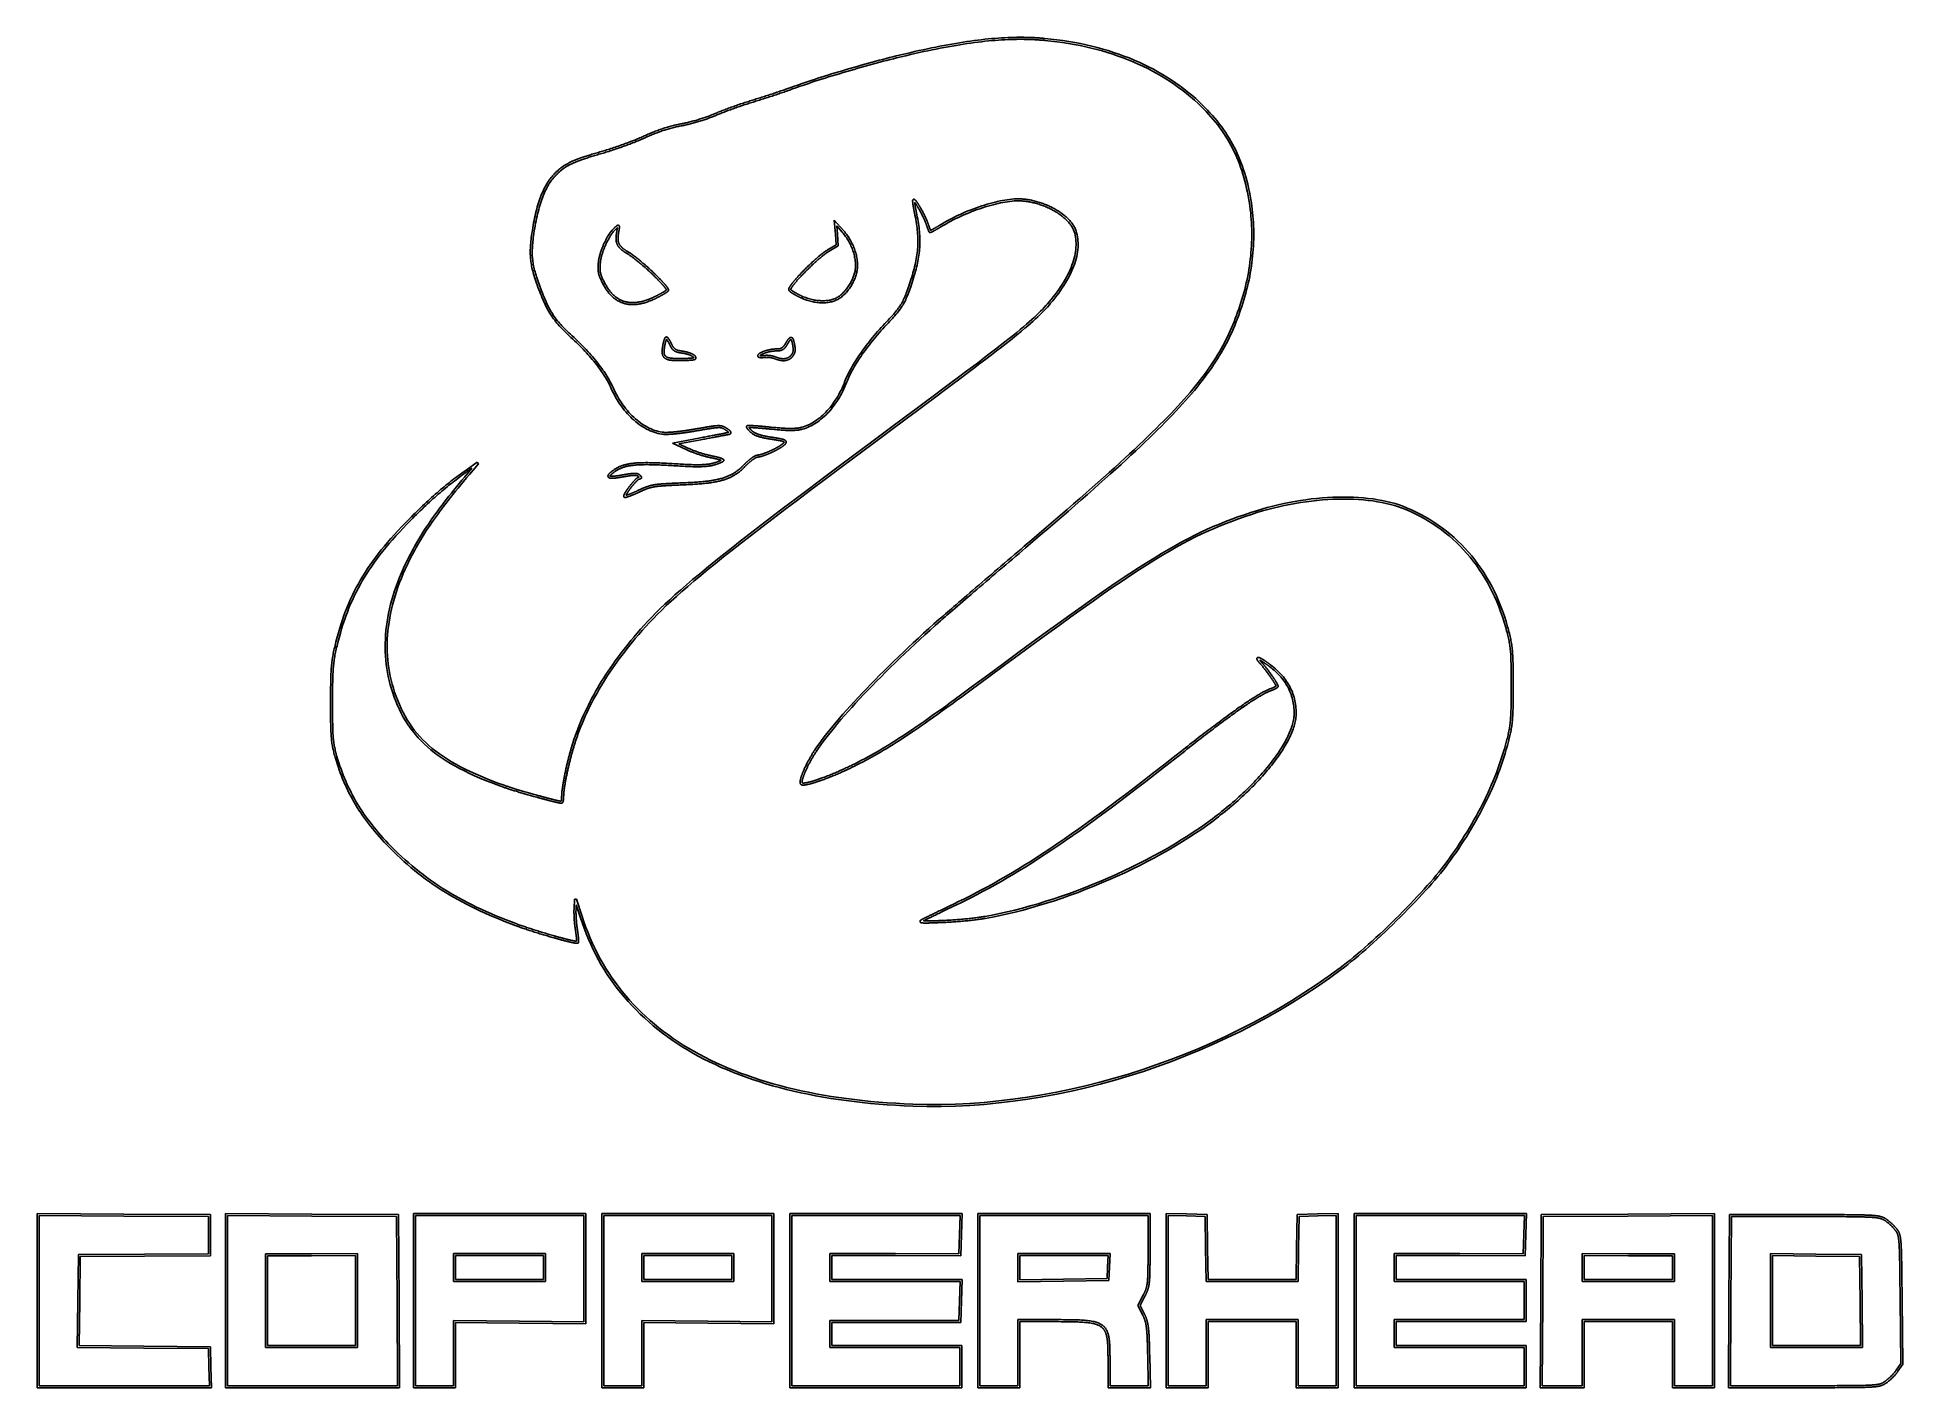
# Model space of a CAD drawing. Header units: metres. Extents: x 0 to 745, y 0 to 539.
import ezdxf

# ---------------------------------------------------------------- set-up
doc = ezdxf.new("R2010")
doc.units = ezdxf.units.M

msp = doc.modelspace()

# ---------------------------------------------------------------- linework, layer by layer
at = {"layer": '2', "color": 7}
for p, q in [((366.713944, 536.946894), (365.169326, 536.681214)), ((368.237115, 537.198419), (366.713944, 536.946894)), ((369.73935, 537.435846), (368.237115, 537.198419)), ((371.221155, 537.659233), (369.73935, 537.435846)), ((372.68304, 537.868639), (371.221155, 537.659233)), ((371.334421, 536.867188), (372.790296, 537.075732)), ((374.125514, 538.064124), (372.68304, 537.868639)), ((372.790296, 537.075732), (374.226605, 537.270384)), ((375.549084, 538.245745), (374.125514, 538.064124)), ((374.226605, 537.270384), (375.643858, 537.451206)), ((376.954261, 538.41356), (375.549084, 538.245745)), ((375.643858, 537.451206), (377.042565, 537.618261)), ((378.341552, 538.567629), (376.954261, 538.41356)), ((377.042565, 537.618261), (378.423236, 537.77161)), ((379.711466, 538.70801), (378.341552, 538.567629)), ((378.423236, 537.77161), (379.786381, 537.911317)), ((381.064512, 538.834762), (379.711466, 538.70801)), ((379.786381, 537.911317), (381.13251, 538.037443)), ((382.401198, 538.947942), (381.064512, 538.834762)), ((381.13251, 538.037443), (382.462134, 538.150052)), ((383.722033, 539.04761), (382.401198, 538.947942)), ((382.462134, 538.150052), (383.775761, 538.249204)), ((385.027526, 539.133824), (383.722033, 539.04761)), ((383.775761, 538.249204), (385.073903, 538.334964)), ((386.318185, 539.206643), (385.027526, 539.133824)), ((385.073903, 538.334964), (386.357068, 538.407393)), ((387.594519, 539.266125), (386.318185, 539.206643)), ((386.357068, 538.407393), (387.625767, 538.466553)), ((388.857038, 539.312328), (387.594519, 539.266125)), ((387.625767, 538.466553), (388.880511, 538.512507)), ((390.106248, 539.345312), (388.857038, 539.312328)), ((388.880511, 538.512507), (390.121808, 538.545318)), ((390.519783, 539.353381), (390.106248, 539.345312)), ((390.121848, 538.545312), (390.532711, 538.55334)), ((390.931916, 539.359993), (390.519783, 539.353381)), ((390.532711, 538.55334), (390.942148, 538.559918)), ((391.342666, 539.365151), (390.931916, 539.359993)), ((390.942148, 538.559918), (391.350179, 538.565048)), ((391.752051, 539.368855), (391.342666, 539.365151)), ((391.350179, 538.565048), (391.756823, 538.568734)), ((392.16009, 539.371109), (391.752051, 539.368855)), ((391.756823, 538.568734), (392.162099, 538.570976)), ((392.566802, 539.371914), (392.16009, 539.371109)), ((392.162099, 538.570976), (392.566027, 538.571776)), ((392.566027, 538.571776), (392.968627, 538.571138)), ((392.972205, 539.371271), (392.566802, 539.371914)), ((392.968627, 538.571138), (393.369917, 538.569063)), ((393.376318, 539.369183), (392.972205, 539.371271)), ((393.369917, 538.569063), (393.769917, 538.565554)), ((393.77916, 539.365651), (393.376318, 539.369183)), ((393.769917, 538.565554), (394.168647, 538.560611)), ((394.180749, 539.360678), (393.77916, 539.365651)), ((394.168647, 538.560611), (394.566125, 538.554239)), ((394.581104, 539.354265), (394.180749, 539.360678)), ((394.566125, 538.554239), (394.962371, 538.546438)), ((394.980244, 539.346415), (394.581104, 539.354265)), ((394.962371, 538.546438), (395.357405, 538.53721)), ((395.378187, 539.337128), (394.980244, 539.346415)), ((395.357405, 538.53721), (395.751246, 538.526559)), ((395.774952, 539.326407), (395.378187, 539.337128)), ((395.751246, 538.526559), (396.143913, 538.514486)), ((396.170558, 539.314255), (395.774952, 539.326407)), ((396.143913, 538.514486), (396.535426, 538.500994)), ((396.565023, 539.300671), (396.170558, 539.314255)), ((396.535426, 538.500994), (396.925805, 538.486083)), ((396.958366, 539.28566), (396.565023, 539.300671)), ((396.925805, 538.486083), (397.315067, 538.469757)), ((397.350606, 539.269221), (396.958366, 539.28566)), ((397.315067, 538.469757), (397.703234, 538.452018)), ((397.741761, 539.251359), (397.350606, 539.269221)), ((397.703234, 538.452018), (398.090323, 538.432868)), ((398.131851, 539.232073), (397.741761, 539.251359)), ((398.090323, 538.432868), (398.476356, 538.412309)), ((398.520893, 539.211366), (398.131851, 539.232073)), ((398.476356, 538.412309), (398.86135, 538.390342)), ((398.908906, 539.18924), (398.520893, 539.211366)), ((398.86135, 538.390342), (399.245326, 538.366971)), ((399.295909, 539.165698), (398.908906, 539.18924)), ((399.245326, 538.366971), (399.628303, 538.342198)), ((399.681921, 539.140739), (399.295909, 539.165698)), ((399.628303, 538.342198), (400.0103, 538.316024)), ((400.06696, 539.114368), (399.681921, 539.140739)), ((400.0103, 538.316024), (400.391337, 538.288451)), ((400.451046, 539.086585), (400.06696, 539.114368)), ((400.391337, 538.288451), (400.771432, 538.259482)), ((400.834196, 539.057392), (400.451046, 539.086585)), ((400.771432, 538.259482), (401.150606, 538.229119)), ((401.216429, 539.026791), (400.834196, 539.057392)), ((401.150606, 538.229119), (401.528878, 538.197365)), ((401.597764, 538.994785), (401.216429, 539.026791)), ((401.528878, 538.197365), (401.906267, 538.16422)), ((401.978221, 538.961375), (401.597764, 538.994785)), ((401.906267, 538.16422), (402.282792, 538.129688)), ((402.357816, 538.926562), (401.978221, 538.961375)), ((402.282792, 538.129688), (404.704731, 537.881969)), ((404.793436, 538.677435), (402.357816, 538.926562)), ((404.704731, 537.881969), (407.100544, 537.595016)), ((407.203166, 538.388793), (404.793436, 538.677435)), ((407.100544, 537.595016), (409.469869, 537.268985)), ((409.586632, 538.060782), (407.203166, 538.388793)), ((409.469869, 537.268985), (411.812346, 536.904033)), ((411.943456, 537.693552), (409.586632, 538.060782)), ((411.812346, 536.904033), (414.127611, 536.500314)), ((414.273265, 537.287248), (411.943456, 537.693552)), ((416.575681, 536.84202), (414.273265, 537.287248)), ((334.731852, 529.7982), (333.287687, 529.406194)), ((336.157811, 530.180424), (334.731852, 529.7982)), ((337.56247, 530.551942), (336.157811, 530.180424)), ((336.363065, 529.407298), (337.765276, 529.778271)), ((338.942737, 530.911831), (337.56247, 530.551942)), ((337.765276, 529.778271), (339.142875, 530.137554)), ((340.295517, 531.259169), (338.942737, 530.911831)), ((339.142875, 530.137554), (340.492743, 530.484215)), ((341.617719, 531.593033), (340.295517, 531.259169)), ((340.492743, 530.484215), (341.811761, 530.817322)), ((342.906248, 531.9125), (341.617719, 531.593033)), ((341.811761, 530.817322), (343.096808, 531.135943)), ((344.775955, 532.36754), (342.906248, 531.9125)), ((343.096808, 531.135943), (344.963329, 531.590204)), ((346.617602, 532.807663), (344.775955, 532.36754)), ((344.963329, 531.590204), (346.801615, 532.029512)), ((348.4317, 533.232928), (346.617602, 532.807663)), ((346.801615, 532.029512), (348.612174, 532.453929)), ((350.218756, 533.643391), (348.4317, 533.232928)), ((348.612174, 532.453929), (350.395519, 532.863517)), ((351.97928, 534.039114), (350.218756, 533.643391)), ((350.395519, 532.863517), (352.152158, 533.25834)), ((353.713779, 534.420153), (351.97928, 534.039114)), ((352.152158, 533.25834), (353.882601, 533.63846)), ((355.422763, 534.786567), (353.713779, 534.420153)), ((353.882601, 533.63846), (355.587358, 534.003938)), ((357.10674, 535.138415), (355.422763, 534.786567)), ((355.587358, 534.003938), (357.26694, 534.354838)), ((358.766219, 535.475756), (357.10674, 535.138415)), ((357.26694, 534.354838), (358.921857, 534.691221)), ((360.401708, 535.798648), (358.766219, 535.475756)), ((358.921857, 534.691221), (360.552617, 535.01315)), ((362.013717, 536.107149), (360.401708, 535.798648)), ((360.552617, 535.01315), (362.159732, 535.320688)), ((363.602753, 536.401318), (362.013717, 536.107149)), ((362.159732, 535.320688), (363.743712, 535.613897)), ((365.169326, 536.681214), (363.602753, 536.401318)), ((363.743712, 535.613897), (365.305065, 535.892839)), ((365.305065, 535.892839), (366.844303, 536.157577)), ((366.844303, 536.157577), (368.361935, 536.408173)), ((368.361935, 536.408173), (369.858471, 536.644689)), ((369.858471, 536.644689), (371.334421, 536.867188)), ((414.127611, 536.500314), (416.415303, 536.057986)), ((416.415303, 536.057986), (418.67506, 535.577204)), ((418.850328, 536.358013), (416.575681, 536.84202)), ((418.67506, 535.577204), (420.906519, 535.058124)), ((421.096832, 535.835377), (418.850328, 536.358013)), ((420.906519, 535.058124), (423.109319, 534.500902)), ((423.314816, 535.274257), (421.096832, 535.835377)), ((423.109319, 534.500902), (425.283098, 533.905694)), ((425.503905, 534.674803), (423.314816, 535.274257)), ((425.283098, 533.905694), (427.427494, 533.272655)), ((427.663722, 534.037161), (425.503905, 534.674803)), ((427.427494, 533.272655), (429.542145, 532.601943)), ((429.793892, 533.36148), (427.663722, 534.037161)), ((429.542145, 532.601943), (431.626688, 531.893713)), ((431.89404, 532.647906), (429.793892, 533.36148)), ((431.626688, 531.893713), (433.680762, 531.148121)), ((433.963789, 531.896587), (431.89404, 532.647906)), ((433.680762, 531.148121), (435.704005, 530.365323)), ((436.002763, 531.107671), (433.963789, 531.896587)), ((435.704005, 530.365323), (437.696055, 529.545475)), ((438.010587, 530.281305), (436.002763, 531.107671)), ((437.696055, 529.545475), (439.65655, 528.688733)), ((439.986885, 529.417637), (438.010587, 530.281305)), ((308.948485, 522.139512), (307.705522, 521.729216)), ((310.228917, 522.556636), (308.948485, 522.139512)), ((311.543725, 522.979666), (310.228917, 522.556636)), ((310.470724, 521.793452), (311.782537, 522.215449)), ((312.889817, 523.407677), (311.543725, 522.979666)), ((311.782537, 522.215449), (313.125886, 522.642535)), ((314.264098, 523.839748), (312.889817, 523.407677)), ((313.125886, 522.642535), (314.497652, 523.073776)), ((315.663477, 524.274956), (314.264098, 523.839748)), ((314.497652, 523.073776), (315.894717, 523.508241)), ((317.084859, 524.712377), (315.663477, 524.274956)), ((315.894717, 523.508241), (317.31396, 523.944999)), ((318.525152, 525.151089), (317.084859, 524.712377)), ((317.31396, 523.944999), (318.752262, 524.383116)), ((319.981263, 525.59017), (318.525152, 525.151089)), ((318.752262, 524.383116), (320.206504, 524.821661)), ((321.450098, 526.028695), (319.981263, 525.59017)), ((320.206504, 524.821661), (321.673567, 525.259701)), ((322.928564, 526.465744), (321.450098, 526.028695)), ((321.673567, 525.259701), (323.150331, 525.696305)), ((324.413569, 526.900391), (322.928564, 526.465744)), ((323.150331, 525.696305), (324.633677, 526.13054)), ((325.902019, 527.331716), (324.413569, 526.900391)), ((324.633677, 526.13054), (326.120485, 526.561475)), ((327.390821, 527.758795), (325.902019, 527.331716)), ((326.120485, 526.561475), (327.607636, 526.988176)), ((328.876882, 528.180705), (327.390821, 527.758795)), ((327.607636, 526.988176), (329.092012, 527.409713)), ((330.357108, 528.596523), (328.876882, 528.180705)), ((329.092012, 527.409713), (330.570491, 527.825153)), ((331.828408, 529.005327), (330.357108, 528.596523)), ((330.570491, 527.825153), (332.039956, 528.233563)), ((333.287687, 529.406194), (331.828408, 529.005327)), ((332.039956, 528.233563), (333.497286, 528.634012)), ((333.497286, 528.634012), (334.939362, 529.025568)), ((334.939362, 529.025568), (336.363065, 529.407298)), ((439.65655, 528.688733), (441.585128, 527.795252)), ((441.931281, 528.516814), (439.986885, 529.417637)), ((441.585128, 527.795252), (443.481426, 526.86519)), ((443.843399, 527.578985), (441.931281, 528.516814)), ((443.481426, 526.86519), (445.345084, 525.898701)), ((445.722864, 526.604295), (443.843399, 527.578985)), ((445.345084, 525.898701), (447.175739, 524.895943)), ((447.5693, 525.592894), (445.722864, 526.604295)), ((447.175739, 524.895943), (448.973028, 523.85707)), ((449.382331, 524.544929), (447.5693, 525.592894)), ((448.973028, 523.85707), (450.736591, 522.782239)), ((451.161581, 523.460546), (449.382331, 524.544929)), ((450.736591, 522.782239), (452.466064, 521.671605)), ((452.906674, 522.339895), (451.161581, 523.460546)), ((454.617235, 521.183121), (452.906674, 522.339895)), ((286.485898, 514.553163), (285.979331, 514.397646)), ((287.002958, 514.713055), (286.485898, 514.553163)), ((287.529396, 514.876953), (287.002958, 514.713055)), ((288.064095, 515.044485), (287.529396, 514.876953)), ((288.605938, 515.215281), (288.064095, 515.044485)), ((289.153809, 515.38897), (288.605938, 515.215281)), ((288.845606, 514.452157), (289.394549, 514.626152)), ((289.70659, 515.565183), (289.153809, 515.38897)), ((289.394549, 514.626152), (289.94834, 514.802651)), ((290.263167, 515.743549), (289.70659, 515.565183)), ((289.94834, 514.802651), (290.505877, 514.981288)), ((290.822421, 515.923697), (290.263167, 515.743549)), ((290.505877, 514.981288), (291.066056, 515.161699)), ((291.383236, 516.105257), (290.822421, 515.923697)), ((291.066056, 515.161699), (291.627772, 515.343518)), ((291.944497, 516.287859), (291.383236, 516.105257)), ((291.627772, 515.343518), (292.189924, 515.526378)), ((292.505085, 516.471132), (291.944497, 516.287859)), ((292.189924, 515.526378), (292.751407, 515.709916)), ((293.063884, 516.654705), (292.505085, 516.471132)), ((292.751407, 515.709916), (293.311118, 515.893764)), ((293.619778, 516.838209), (293.063884, 516.654705)), ((293.311118, 515.893764), (293.867954, 516.077557)), ((294.171651, 517.021272), (293.619778, 516.838209)), ((293.867954, 516.077557), (294.420811, 516.26093)), ((294.718385, 517.203525), (294.171651, 517.021272)), ((294.420811, 516.26093), (294.968586, 516.443517)), ((295.258863, 517.384597), (294.718385, 517.203525)), ((294.968586, 516.443517), (295.510175, 516.624953)), ((295.791971, 517.564117), (295.258863, 517.384597)), ((295.510175, 516.624953), (296.044475, 516.804872)), ((296.316589, 517.741715), (295.791971, 517.564117)), ((296.044475, 516.804872), (296.570382, 516.982909)), ((296.831603, 517.917021), (296.316589, 517.741715)), ((296.570382, 516.982909), (297.086793, 517.158697)), ((297.335896, 518.089663), (296.831603, 517.917021)), ((297.086793, 517.158697), (297.592605, 517.331872)), ((297.82835, 518.259273), (297.335896, 518.089663)), ((297.592605, 517.331872), (298.086714, 517.502067)), ((298.307849, 518.425479), (297.82835, 518.259273)), ((298.086714, 517.502067), (298.568017, 517.668917)), ((298.773277, 518.587911), (298.307849, 518.425479)), ((298.568017, 517.668917), (299.03541, 517.832057)), ((299.223517, 518.746198), (298.773277, 518.587911)), ((299.03541, 517.832057), (299.48779, 517.991121)), ((299.657453, 518.89997), (299.223517, 518.746198)), ((299.48779, 517.991121), (299.924053, 518.145744)), ((300.073967, 519.048857), (299.657453, 518.89997)), ((299.924053, 518.145744), (300.343096, 518.295559)), ((300.471943, 519.192488), (300.073967, 519.048857)), ((300.343096, 518.295559), (300.743816, 518.440202)), ((300.850265, 519.330492), (300.471943, 519.192488)), ((300.743816, 518.440202), (301.125109, 518.579306)), ((301.207816, 519.4625), (300.850265, 519.330492)), ((301.125109, 518.579306), (301.485872, 518.712506)), ((302.161007, 519.81245), (301.207816, 519.4625)), ((301.485872, 518.712506), (302.433093, 519.060241)), ((303.170227, 520.174765), (302.161007, 519.81245)), ((302.433093, 519.060241), (303.436806, 519.420521)), ((304.232381, 520.548522), (303.170227, 520.174765)), ((303.436806, 519.420521), (304.493892, 519.792415)), ((305.344377, 520.932798), (304.232381, 520.548522)), ((304.493892, 519.792415), (305.60123, 520.174989)), ((306.503122, 521.32667), (305.344377, 520.932798)), ((305.60123, 520.174989), (306.755702, 520.567312)), ((307.705522, 521.729216), (306.503122, 521.32667)), ((306.755702, 520.567312), (307.954187, 520.968451)), ((307.954187, 520.968451), (309.193568, 521.377476)), ((309.193568, 521.377476), (310.470724, 521.793452)), ((452.466064, 521.671605), (454.161087, 520.525326)), ((454.161087, 520.525326), (455.821296, 519.343556)), ((456.292888, 519.990374), (454.617235, 521.183121)), ((455.821296, 519.343556), (457.446331, 518.126452)), ((457.933256, 518.761799), (456.292888, 519.990374)), ((457.446331, 518.126452), (459.035828, 516.87417)), ((459.537965, 517.497546), (457.933256, 518.761799)), ((459.035828, 516.87417), (460.589427, 515.586865)), ((461.106639, 516.197761), (459.537965, 517.497546)), ((460.589427, 515.586865), (462.106765, 514.264694)), ((462.638901, 514.862592), (461.106639, 516.197761)), ((464.134376, 513.492187), (462.638901, 514.862592)), ((265.972088, 507.162531), (265.527033, 507.016653)), ((266.410771, 507.309395), (265.972088, 507.162531)), ((266.842131, 507.456955), (266.410771, 507.309395)), ((267.265212, 507.604923), (266.842131, 507.456955)), ((267.679064, 507.75301), (267.265212, 507.604923)), ((268.082731, 507.900929), (267.679064, 507.75301)), ((267.948631, 506.997477), (268.358559, 507.148064)), ((268.475262, 508.048391), (268.082731, 507.900929)), ((268.358559, 507.148064), (268.757825, 507.298434)), ((268.855703, 508.195107), (268.475262, 508.048391)), ((268.757825, 507.298434), (269.145519, 507.448317)), ((269.223101, 508.34079), (268.855703, 508.195107)), ((269.145519, 507.448317), (269.520735, 507.597438)), ((269.576502, 508.48515), (269.223101, 508.34079)), ((269.520735, 507.597438), (269.882565, 507.745525)), ((269.914954, 508.6279), (269.576502, 508.48515)), ((269.882565, 507.745525), (270.230099, 507.892306)), ((270.237504, 508.76875), (269.914954, 508.6279)), ((270.230099, 507.892306), (270.562432, 508.037506)), ((270.571093, 508.91533), (270.237504, 508.76875)), ((270.562432, 508.037506), (270.889298, 508.181103)), ((270.925457, 509.067586), (270.571093, 508.91533)), ((270.889298, 508.181103), (271.237449, 508.330616)), ((271.299539, 509.225137), (270.925457, 509.067586)), ((271.237449, 508.330616), (271.6058, 508.485654)), ((271.692282, 509.387605), (271.299539, 509.225137)), ((271.6058, 508.485654), (271.993266, 508.645826)), ((272.102627, 509.55461), (271.692282, 509.387605)), ((271.993266, 508.645826), (272.398763, 508.81074)), ((272.529516, 509.725774), (272.102627, 509.55461)), ((272.398763, 508.81074), (272.821204, 508.980006)), ((272.971892, 509.900716), (272.529516, 509.725774)), ((272.821204, 508.980006), (273.259505, 509.153231)), ((273.428696, 510.079058), (272.971892, 509.900716)), ((273.259505, 509.153231), (273.712581, 509.330025)), ((273.898871, 510.260419), (273.428696, 510.079058)), ((273.712581, 509.330025), (274.179346, 509.509997)), ((274.381359, 510.444422), (273.898871, 510.260419)), ((274.179346, 509.509997), (274.658717, 509.692754)), ((274.875102, 510.630687), (274.381359, 510.444422)), ((274.658717, 509.692754), (275.149607, 509.877906)), ((275.379042, 510.818834), (274.875102, 510.630687)), ((275.149607, 509.877906), (275.650931, 510.065062)), ((275.892121, 511.008484), (275.379042, 510.818834)), ((275.650931, 510.065062), (276.161606, 510.25383)), ((276.413282, 511.199259), (275.892121, 511.008484)), ((276.161606, 510.25383), (276.680544, 510.443819)), ((276.941466, 511.390778), (276.413282, 511.199259)), ((276.680544, 510.443819), (277.206663, 510.634637)), ((277.475615, 511.582662), (276.941466, 511.390778)), ((277.206663, 510.634637), (277.738875, 510.825893)), ((278.014673, 511.774532), (277.475615, 511.582662)), ((277.738875, 510.825893), (278.276097, 511.017197)), ((278.55758, 511.96601), (278.014673, 511.774532)), ((278.276097, 511.017197), (278.817244, 511.208156)), ((279.103279, 512.156715), (278.55758, 511.96601)), ((278.817244, 511.208156), (279.361229, 511.39838)), ((279.650713, 512.346268), (279.103279, 512.156715)), ((279.361229, 511.39838), (279.906969, 511.587476)), ((280.198822, 512.53429), (279.650713, 512.346268)), ((279.906969, 511.587476), (280.453378, 511.775055)), ((280.74655, 512.720403), (280.198822, 512.53429)), ((280.453378, 511.775055), (280.999371, 511.960724)), ((281.292838, 512.904225), (280.74655, 512.720403)), ((280.999371, 511.960724), (281.543863, 512.144092)), ((281.836629, 513.085379), (281.292838, 512.904225)), ((281.543863, 512.144092), (282.085769, 512.324768)), ((282.376865, 513.263485), (281.836629, 513.085379)), ((282.085769, 512.324768), (282.624004, 512.502361)), ((282.912487, 513.438164), (282.376865, 513.263485)), ((282.624004, 512.502361), (283.157483, 512.676479)), ((283.442438, 513.609036), (282.912487, 513.438164)), ((283.157483, 512.676479), (283.685121, 512.846732)), ((283.965661, 513.775723), (283.442438, 513.609036)), ((283.685121, 512.846732), (284.205833, 513.012726)), ((284.481097, 513.937844), (283.965661, 513.775723)), ((284.205833, 513.012726), (284.718533, 513.174073)), ((284.987688, 514.095021), (284.481097, 513.937844)), ((284.718533, 513.174073), (285.222137, 513.33038)), ((285.484376, 514.246875), (284.987688, 514.095021)), ((285.222137, 513.33038), (285.71556, 513.481255)), ((285.979331, 514.397646), (285.484376, 514.246875)), ((285.71556, 513.481255), (286.212239, 513.632546)), ((286.212239, 513.632546), (286.720388, 513.788535)), ((286.720388, 513.788535), (287.238902, 513.948856)), ((287.238902, 513.948856), (287.766679, 514.113144)), ((287.766679, 514.113144), (288.302615, 514.281033)), ((288.302615, 514.281033), (288.845606, 514.452157)), ((462.106765, 514.264694), (463.58748, 512.907813)), ((463.58748, 512.907813), (464.685377, 511.858068)), ((465.242317, 512.432648), (464.134376, 513.492187)), ((464.685377, 511.858068), (465.749343, 510.803933)), ((466.316389, 511.367969), (465.242317, 512.432648)), ((465.749343, 510.803933), (466.779837, 509.744535)), ((467.35703, 510.297318), (466.316389, 511.367969)), ((466.779837, 509.744535), (467.77732, 508.678997)), ((468.364679, 509.219867), (467.35703, 510.297318)), ((467.77732, 508.678997), (468.742253, 507.606445)), ((469.339775, 508.134785), (468.364679, 509.219867)), ((468.742253, 507.606445), (469.675097, 506.526004)), ((470.282756, 507.041244), (469.339775, 508.134785)), ((241.819198, 499.763029), (241.385718, 499.569295)), ((242.231248, 499.951562), (241.819198, 499.763029)), ((242.714519, 500.1733), (242.231248, 499.951562)), ((243.198801, 500.39111), (242.714519, 500.1733)), ((243.046491, 499.44423), (243.525296, 499.659564)), ((243.68397, 500.604951), (243.198801, 500.39111)), ((243.525296, 499.659564), (244.004976, 499.870966)), ((244.169903, 500.814784), (243.68397, 500.604951)), ((244.004976, 499.870966), (244.485402, 500.078397)), ((244.656475, 501.020566), (244.169903, 500.814784)), ((244.485402, 500.078397), (244.966447, 500.281815)), ((245.143565, 501.222257), (244.656475, 501.020566)), ((244.966447, 500.281815), (245.447982, 500.481178)), ((245.631049, 501.419816), (245.143565, 501.222257)), ((245.447982, 500.481178), (245.92988, 500.676447)), ((246.118803, 501.613203), (245.631049, 501.419816)), ((245.92988, 500.676447), (246.412013, 500.867581)), ((246.606704, 501.802376), (246.118803, 501.613203)), ((246.412013, 500.867581), (246.894253, 501.054537)), ((247.094629, 501.987295), (246.606704, 501.802376)), ((246.894253, 501.054537), (247.376473, 501.237276)), ((247.582454, 502.167919), (247.094629, 501.987295)), ((247.376473, 501.237276), (247.858543, 501.415757)), ((248.070057, 502.344208), (247.582454, 502.167919)), ((247.858543, 501.415757), (248.340338, 501.589939)), ((248.557313, 502.51612), (248.070057, 502.344208)), ((248.340338, 501.589939), (248.821727, 501.75978)), ((249.044099, 502.683614), (248.557313, 502.51612)), ((248.821727, 501.75978), (249.302585, 501.925241)), ((249.530293, 502.84665), (249.044099, 502.683614)), ((249.302585, 501.925241), (249.782782, 502.086279)), ((250.015771, 503.005188), (249.530293, 502.84665)), ((249.782782, 502.086279), (250.262191, 502.242855)), ((250.500408, 503.159185), (250.015771, 503.005188)), ((250.262191, 502.242855), (250.740684, 502.394926)), ((250.984084, 503.308602), (250.500408, 503.159185)), ((250.740684, 502.394926), (251.218134, 502.542453)), ((251.466673, 503.453398), (250.984084, 503.308602)), ((251.218134, 502.542453), (251.694412, 502.685395)), ((251.948052, 503.593531), (251.466673, 503.453398)), ((251.694412, 502.685395), (252.16939, 502.82371)), ((252.428099, 503.728962), (251.948052, 503.593531)), ((252.16939, 502.82371), (252.642941, 502.957357)), ((252.906689, 503.859648), (252.428099, 503.728962)), ((252.642941, 502.957357), (253.114936, 503.086297)), ((253.3837, 503.98555), (252.906689, 503.859648)), ((253.114936, 503.086297), (253.585249, 503.210487)), ((253.859008, 504.106627), (253.3837, 503.98555)), ((253.585249, 503.210487), (254.05375, 503.329887)), ((254.33249, 504.222837), (253.859008, 504.106627)), ((254.05375, 503.329887), (254.520312, 503.444456)), ((254.804023, 504.334141), (254.33249, 504.222837)), ((254.520312, 503.444456), (254.984808, 503.554153)), ((255.273483, 504.440496), (254.804023, 504.334141)), ((254.984808, 503.554153), (255.447109, 503.658938)), ((255.740747, 504.541863), (255.273483, 504.440496)), ((255.447109, 503.658938), (255.907087, 503.758769)), ((256.205691, 504.638201), (255.740747, 504.541863)), ((255.907087, 503.758769), (256.364615, 503.853605)), ((256.668193, 504.729469), (256.205691, 504.638201)), ((256.364615, 503.853605), (256.819565, 503.943406)), ((257.128128, 504.815625), (256.668193, 504.729469)), ((256.819565, 503.943406), (257.271808, 504.02813)), ((257.513141, 504.887999), (257.128128, 504.815625)), ((257.271808, 504.02813), (257.665299, 504.102037)), ((257.909892, 504.966837), (257.513141, 504.887999)), ((257.665299, 504.102037), (258.069914, 504.182276)), ((258.317428, 505.051851), (257.909892, 504.966837)), ((258.069914, 504.182276), (258.484747, 504.268575)), ((258.734797, 505.142752), (258.317428, 505.051851)), ((258.484747, 504.268575), (258.90889, 504.360662)), ((259.161044, 505.239252), (258.734797, 505.142752)), ((258.90889, 504.360662), (259.341433, 504.458262)), ((259.595217, 505.341063), (259.161044, 505.239252)), ((259.341433, 504.458262), (259.781471, 504.561104)), ((260.036362, 505.447896), (259.595217, 505.341063)), ((259.781471, 504.561104), (260.228094, 504.668914)), ((260.483527, 505.559463), (260.036362, 505.447896)), ((260.228094, 504.668914), (260.680395, 504.78142)), ((260.935758, 505.675475), (260.483527, 505.559463)), ((260.680395, 504.78142), (261.137467, 504.898348)), ((261.392103, 505.795645), (260.935758, 505.675475)), ((261.137467, 504.898348), (261.598401, 505.019427)), ((261.851608, 505.919683), (261.392103, 505.795645)), ((261.598401, 505.019427), (262.062289, 505.144382)), ((262.313319, 506.047301), (261.851608, 505.919683)), ((262.062289, 505.144382), (262.528224, 505.272942)), ((262.776285, 506.178211), (262.313319, 506.047301)), ((262.528224, 505.272942), (262.995298, 505.404833)), ((263.239551, 506.312125), (262.776285, 506.178211)), ((262.995298, 505.404833), (263.462603, 505.539783)), ((263.702165, 506.448754), (263.239551, 506.312125)), ((263.462603, 505.539783), (263.929231, 505.677519)), ((264.163173, 506.587809), (263.702165, 506.448754)), ((263.929231, 505.677519), (264.394274, 505.817767)), ((264.621622, 506.729003), (264.163173, 506.587809)), ((264.394274, 505.817767), (264.856825, 505.960256)), ((265.07656, 506.872047), (264.621622, 506.729003)), ((264.856825, 505.960256), (265.315975, 506.104711)), ((265.527033, 507.016653), (265.07656, 506.872047)), ((265.315975, 506.104711), (265.770817, 506.250861)), ((265.770817, 506.250861), (266.220443, 506.398433)), ((266.220443, 506.398433), (266.663946, 506.547153)), ((266.663946, 506.547153), (267.100416, 506.696749)), ((267.100416, 506.696749), (267.528947, 506.846948)), ((267.528947, 506.846948), (267.948631, 506.997477)), ((469.675097, 506.526004), (470.576311, 505.4368)), ((471.19406, 505.938413), (470.282756, 507.041244)), ((470.576311, 505.4368), (471.446356, 504.337957)), ((472.074127, 504.825463), (471.19406, 505.938413)), ((471.446356, 504.337957), (472.285693, 503.228601)), ((472.923396, 503.701565), (472.074127, 504.825463)), ((472.285693, 503.228601), (473.094783, 502.107856)), ((473.742304, 502.565888), (472.923396, 503.701565)), ((473.094783, 502.107856), (473.874085, 500.974849)), ((474.531291, 501.417603), (473.742304, 502.565888)), ((473.874085, 500.974849), (474.624061, 499.828704)), ((475.290795, 500.25588), (474.531291, 501.417603)), ((474.624061, 499.828704), (475.345171, 498.668545)), ((476.021256, 499.079891), (475.290795, 500.25588)), ((219.85069, 492.167833), (219.397957, 492.024404)), ((220.314534, 492.312749), (219.85069, 492.167833)), ((220.789736, 492.459276), (220.314534, 492.312749)), ((221.27654, 492.607542), (220.789736, 492.459276)), ((221.775194, 492.757673), (221.27654, 492.607542)), ((222.285941, 492.909795), (221.775194, 492.757673)), ((222.005152, 491.991765), (222.513581, 492.143315)), ((222.809028, 493.064034), (222.285941, 492.909795)), ((222.513581, 492.143315), (223.034532, 492.297032)), ((223.344701, 493.220516), (222.809028, 493.064034)), ((223.034532, 492.297032), (223.568246, 492.453034)), ((223.893204, 493.379368), (223.344701, 493.220516)), ((223.568246, 492.453034), (224.114964, 492.611441)), ((224.454785, 493.540717), (223.893204, 493.379368)), ((224.114964, 492.611441), (224.674927, 492.772371)), ((225.029688, 493.704687), (224.454785, 493.540717)), ((224.674927, 492.772371), (225.248376, 492.935943)), ((225.548807, 493.854143), (225.029688, 493.704687)), ((225.248376, 492.935943), (225.772594, 493.086834)), ((226.082218, 494.011406), (225.548807, 493.854143)), ((225.772594, 493.086834), (226.310729, 493.245399)), ((226.628689, 494.176026), (226.082218, 494.011406)), ((226.310729, 493.245399), (226.861579, 493.411202)), ((227.186988, 494.347555), (226.628689, 494.176026)), ((226.861579, 493.411202), (227.423941, 493.583808)), ((227.755884, 494.525544), (227.186988, 494.347555)), ((227.423941, 493.583808), (227.996615, 493.762782)), ((228.334145, 494.709545), (227.755884, 494.525544)), ((227.996615, 493.762782), (228.578399, 493.947688)), ((228.920539, 494.89911), (228.334145, 494.709545)), ((228.578399, 493.947688), (229.168091, 494.138091)), ((229.513833, 495.09379), (228.920539, 494.89911)), ((229.168091, 494.138091), (229.76449, 494.333556)), ((230.112798, 495.293136), (229.513833, 495.09379)), ((229.76449, 494.333556), (230.366393, 494.533647)), ((230.7162, 495.4967), (230.112798, 495.293136)), ((230.366393, 494.533647), (230.972599, 494.737929)), ((231.322808, 495.704034), (230.7162, 495.4967)), ((230.972599, 494.737929), (231.581906, 494.945967)), ((231.93139, 495.914688), (231.322808, 495.704034)), ((231.581906, 494.945967), (232.193112, 495.157325)), ((232.540714, 496.128215), (231.93139, 495.914688)), ((232.193112, 495.157325), (232.805017, 495.371568)), ((233.149549, 496.344166), (232.540714, 496.128215)), ((232.805017, 495.371568), (233.416418, 495.588261)), ((233.756663, 496.562092), (233.149549, 496.344166)), ((233.416418, 495.588261), (234.026113, 495.806968)), ((234.360823, 496.781545), (233.756663, 496.562092)), ((234.026113, 495.806968), (234.6329, 496.027254)), ((234.960799, 497.002076), (234.360823, 496.781545)), ((234.6329, 496.027254), (235.235579, 496.248684)), ((235.555358, 497.223236), (234.960799, 497.002076)), ((235.235579, 496.248684), (235.832947, 496.470822)), ((236.143268, 497.444579), (235.555358, 497.223236)), ((235.832947, 496.470822), (236.423803, 496.693233)), ((236.723299, 497.665653), (236.143268, 497.444579)), ((236.423803, 496.693233), (237.006945, 496.915482)), ((237.294217, 497.886013), (236.723299, 497.665653)), ((237.006945, 496.915482), (237.581171, 497.137134)), ((237.854792, 498.105207), (237.294217, 497.886013)), ((237.581171, 497.137134), (238.145279, 497.357752)), ((238.403791, 498.322789), (237.854792, 498.105207)), ((238.145279, 497.357752), (238.698069, 497.576902)), ((238.939982, 498.53831), (238.403791, 498.322789)), ((238.698069, 497.576902), (239.238337, 497.794149)), ((239.462135, 498.751321), (238.939982, 498.53831)), ((239.238337, 497.794149), (239.764883, 498.009056)), ((239.969016, 498.961373), (239.462135, 498.751321)), ((239.764883, 498.009056), (240.276504, 498.22119)), ((240.459395, 499.168019), (239.969016, 498.961373)), ((240.276504, 498.22119), (240.772, 498.430113)), ((240.93204, 499.370809), (240.459395, 499.168019)), ((240.772, 498.430113), (241.250168, 498.635392)), ((241.385718, 499.569295), (240.93204, 499.370809)), ((241.250168, 498.635392), (241.709806, 498.836591)), ((241.709806, 498.836591), (242.149713, 499.033274)), ((242.149713, 499.033274), (242.568688, 499.225006)), ((242.568688, 499.225006), (243.046491, 499.44423)), ((475.345171, 498.668545), (476.037875, 497.4935)), ((476.723111, 497.888804), (476.021256, 499.079891)), ((476.037875, 497.4935), (476.702634, 496.302691)), ((476.702634, 496.302691), (477.339908, 495.095246)), ((477.396799, 496.681791), (476.723111, 497.888804)), ((477.339908, 495.095246), (477.950159, 493.870288)), ((478.04276, 495.458022), (477.396799, 496.681791)), ((477.950159, 493.870288), (478.533846, 492.626943)), ((478.661431, 494.216667), (478.04276, 495.458022)), ((478.533846, 492.626943), (479.09143, 491.364337)), ((479.253252, 492.956897), (478.661431, 494.216667)), ((479.81866, 491.677881), (479.253252, 492.956897)), ((206.396191, 484.875212), (206.194854, 484.662939)), ((206.597483, 485.083355), (206.396191, 484.875212)), ((206.798962, 485.287482), (206.597483, 485.083355)), ((207.000864, 485.487705), (206.798962, 485.287482)), ((207.203421, 485.684135), (207.000864, 485.487705)), ((207.167736, 484.524841), (207.362933, 484.723026)), ((207.406867, 485.876886), (207.203421, 485.684135)), ((207.362933, 484.723026), (207.558225, 484.917114)), ((207.611435, 486.066069), (207.406867, 485.876886)), ((207.558225, 484.917114), (207.753864, 485.107241)), ((207.817361, 486.251797), (207.611435, 486.066069)), ((207.753864, 485.107241), (207.950103, 485.29354)), ((208.024876, 486.434181), (207.817361, 486.251797)), ((207.950103, 485.29354), (208.147198, 485.476145)), ((208.234215, 486.613335), (208.024876, 486.434181)), ((208.147198, 485.476145), (208.345402, 485.655191)), ((208.445611, 486.789371), (208.234215, 486.613335)), ((208.345402, 485.655191), (208.544967, 485.830812)), ((208.659299, 486.9624), (208.445611, 486.789371)), ((208.544967, 485.830812), (208.746149, 486.003143)), ((208.875511, 487.132535), (208.659299, 486.9624)), ((208.746149, 486.003143), (208.9492, 486.172317)), ((209.094482, 487.299888), (208.875511, 487.132535)), ((208.9492, 486.172317), (209.154375, 486.338469)), ((209.316445, 487.464573), (209.094482, 487.299888)), ((209.154375, 486.338469), (209.361926, 486.501732)), ((209.541633, 487.6267), (209.316445, 487.464573)), ((209.361926, 486.501732), (209.572109, 486.662243)), ((209.770282, 487.786382), (209.541633, 487.6267)), ((209.572109, 486.662243), (209.785175, 486.820134)), ((210.002623, 487.943732), (209.770282, 487.786382)), ((209.785175, 486.820134), (210.00138, 486.975539)), ((210.00138, 486.975539), (210.220977, 487.128594)), ((210.238891, 488.098861), (210.002623, 487.943732)), ((210.220977, 487.128594), (210.44422, 487.279432)), ((210.479319, 488.251882), (210.238891, 488.098861)), ((210.44422, 487.279432), (210.671361, 487.428188)), ((210.724142, 488.402908), (210.479319, 488.251882)), ((210.671361, 487.428188), (210.902656, 487.574996)), ((210.973592, 488.55205), (210.724142, 488.402908)), ((210.902656, 487.574996), (211.138357, 487.71999)), ((211.227904, 488.699421), (210.973592, 488.55205)), ((211.138357, 487.71999), (211.378719, 487.863304)), ((211.487311, 488.845133), (211.227904, 488.699421)), ((211.378719, 487.863304), (211.623995, 488.005073)), ((211.752047, 488.989298), (211.487311, 488.845133)), ((211.623995, 488.005073), (211.874438, 488.145431)), ((212.022346, 489.132029), (211.752047, 488.989298)), ((211.874438, 488.145431), (212.130303, 488.284512)), ((212.29844, 489.273438), (212.022346, 489.132029)), ((212.130303, 488.284512), (212.391843, 488.422451)), ((212.580527, 489.413662), (212.29844, 489.273438)), ((212.391843, 488.422451), (212.659312, 488.559381)), ((212.868813, 489.552846), (212.580527, 489.413662)), ((212.659312, 488.559381), (212.932999, 488.695409)), ((213.163543, 489.691117), (212.868813, 489.552846)), ((212.932999, 488.695409), (213.213184, 488.830631)), ((213.464963, 489.828602), (213.163543, 489.691117)), ((213.213184, 488.830631), (213.500108, 488.965166)), ((213.773318, 489.965427), (213.464963, 489.828602)), ((213.500108, 488.965166), (213.794013, 489.099133)), ((214.088855, 490.101717), (213.773318, 489.965427)), ((213.794013, 489.099133), (214.095138, 489.232651)), ((214.411818, 490.2376), (214.088855, 490.101717)), ((214.095138, 489.232651), (214.403726, 489.365838)), ((214.403726, 489.365838), (214.720017, 489.498814)), ((214.742454, 490.373201), (214.411818, 490.2376)), ((214.720017, 489.498814), (215.044251, 489.631697)), ((215.081008, 490.508646), (214.742454, 490.373201)), ((215.044251, 489.631697), (215.376671, 489.764606)), ((215.427726, 490.644063), (215.081008, 490.508646)), ((215.376671, 489.764606), (215.717516, 489.897661)), ((215.782853, 490.779576), (215.427726, 490.644063)), ((215.717516, 489.897661), (216.067029, 490.030979)), ((216.146636, 490.915314), (215.782853, 490.779576)), ((216.067029, 490.030979), (216.425449, 490.164681)), ((216.519319, 491.0514), (216.146636, 490.915314)), ((216.425449, 490.164681), (216.793018, 490.298885)), ((216.901149, 491.187963), (216.519319, 491.0514)), ((216.793018, 490.298885), (217.169976, 490.43371)), ((217.29237, 491.325128), (216.901149, 491.187963)), ((217.169976, 490.43371), (217.556566, 490.569274)), ((217.69323, 491.463021), (217.29237, 491.325128)), ((217.556566, 490.569274), (217.953026, 490.705697)), ((218.103973, 491.601769), (217.69323, 491.463021)), ((217.953026, 490.705697), (218.3596, 490.843098)), ((218.524844, 491.741498), (218.103973, 491.601769)), ((218.3596, 490.843098), (218.776527, 490.981595)), ((218.956091, 491.882334), (218.524844, 491.741498)), ((218.776527, 490.981595), (219.204048, 491.121307)), ((219.397957, 492.024404), (218.956091, 491.882334)), ((219.204048, 491.121307), (219.642405, 491.262354)), ((219.642405, 491.262354), (220.091838, 491.404855)), ((220.091838, 491.404855), (220.552588, 491.548927)), ((220.552588, 491.548927), (221.024897, 491.69469)), ((221.024897, 491.69469), (221.509004, 491.842263)), ((221.509004, 491.842263), (222.005152, 491.991765)), ((479.09143, 491.364337), (479.623372, 490.081594)), ((479.623372, 490.081594), (480.130132, 488.777839)), ((480.358096, 490.378791), (479.81866, 491.677881)), ((480.130132, 488.777839), (480.61217, 487.452197)), ((480.871997, 489.058797), (480.358096, 490.378791)), ((480.61217, 487.452197), (481.069948, 486.103795)), ((481.360802, 487.717069), (480.871997, 489.058797)), ((481.069948, 486.103795), (481.503925, 484.731756)), ((481.82495, 486.352777), (481.360802, 487.717069)), ((481.503925, 484.731756), (481.914562, 483.335207)), ((482.26488, 484.965093), (481.82495, 486.352777)), ((482.68103, 483.553185), (482.26488, 484.965093)), ((201.632414, 477.645336), (201.335748, 476.957359)), ((201.936609, 478.312024), (201.632414, 477.645336)), ((202.248295, 478.957252), (201.936609, 478.312024)), ((202.083688, 476.646183), (202.373307, 477.319171)), ((202.567435, 479.580848), (202.248295, 478.957252)), ((202.373307, 477.319171), (202.669654, 477.970356)), ((202.893992, 480.182641), (202.567435, 479.580848)), ((202.669654, 477.970356), (202.972644, 478.599552)), ((203.227926, 480.76246), (202.893992, 480.182641)), ((202.972644, 478.599552), (203.28219, 479.206575)), ((203.569202, 481.320132), (203.227926, 480.76246)), ((203.28219, 479.206575), (203.598208, 479.791238)), ((203.917781, 481.855488), (203.569202, 481.320132)), ((203.598208, 479.791238), (203.92061, 480.353355)), ((204.273626, 482.368355), (203.917781, 481.855488)), ((203.92061, 480.353355), (204.249312, 480.892741)), ((204.249312, 480.892741), (204.584228, 481.409209)), ((204.636698, 482.858563), (204.273626, 482.368355)), ((204.584228, 481.409209), (204.925272, 481.902574)), ((205.006961, 483.325939), (204.636698, 482.858563)), ((204.925272, 481.902574), (205.272357, 482.37265)), ((205.384376, 483.770313), (205.006961, 483.325939)), ((205.272357, 482.37265), (205.625399, 482.819252)), ((205.588232, 484.000224), (205.384376, 483.770313)), ((205.791108, 484.225558), (205.588232, 484.000224)), ((205.625399, 482.819252), (205.984312, 483.242193)), ((205.993238, 484.446425), (205.791108, 484.225558)), ((205.984312, 483.242193), (206.184275, 483.467775)), ((206.194854, 484.662939), (205.993238, 484.446425)), ((206.184275, 483.467775), (206.382809, 483.688455)), ((206.382809, 483.688455), (206.580169, 483.904367)), ((206.580169, 483.904367), (206.776607, 484.115646)), ((206.776607, 484.115646), (206.972378, 484.322426)), ((206.972378, 484.322426), (207.167736, 484.524841)), ((481.914562, 483.335207), (482.30232, 481.913271)), ((482.30232, 481.913271), (482.66766, 480.465075)), ((482.66766, 480.465075), (483.011041, 478.989743)), ((483.073839, 482.116225), (482.68103, 483.553185)), ((483.011041, 478.989743), (483.332924, 477.486401)), ((483.443745, 480.653383), (483.073839, 482.116225)), ((483.332924, 477.486401), (483.63377, 475.954174)), ((483.791188, 479.163829), (483.443745, 480.653383)), ((484.116605, 477.646734), (483.791188, 479.163829)), ((484.420436, 476.101268), (484.116605, 477.646734)), ((199.010774, 469.835828), (198.79147, 468.944383)), ((199.237985, 470.707696), (199.010774, 469.835828)), ((199.473063, 471.559818), (199.237985, 470.707696)), ((199.715971, 472.392021), (199.473063, 471.559818)), ((199.966672, 473.204134), (199.715971, 472.392021)), ((199.794043, 469.638842), (200.019248, 470.49969)), ((200.225128, 473.995987), (199.966672, 473.204134)), ((200.019248, 470.49969), (200.251953, 471.340409)), ((200.491301, 474.767407), (200.225128, 473.995987)), ((200.251953, 471.340409), (200.492072, 472.160811)), ((200.765154, 475.518223), (200.491301, 474.767407)), ((200.492072, 472.160811), (200.73952, 472.960712)), ((200.73952, 472.960712), (200.994211, 473.739924)), ((201.046648, 476.248264), (200.765154, 475.518223)), ((200.994211, 473.739924), (201.256059, 474.498264)), ((201.335748, 476.957359), (201.046648, 476.248264)), ((201.256059, 474.498264), (201.524979, 475.235544)), ((201.524979, 475.235544), (201.800884, 475.951579)), ((201.800884, 475.951579), (202.083688, 476.646183)), ((349.498535, 473.940095), (349.498508, 473.927104)), ((349.498508, 473.927104), (349.498542, 473.913984)), ((349.498622, 473.952957), (349.498535, 473.940095)), ((349.498542, 473.913984), (349.498634, 473.90073)), ((349.498769, 473.965695), (349.498622, 473.952957)), ((349.498634, 473.90073), (349.498784, 473.887341)), ((349.498978, 473.978309), (349.498769, 473.965695)), ((349.498784, 473.887341), (349.498993, 473.873815)), ((349.499248, 473.990803), (349.498978, 473.978309)), ((349.498993, 473.873815), (349.499259, 473.860147)), ((349.49958, 474.00318), (349.499248, 473.990803)), ((349.499259, 473.860147), (349.499583, 473.846337)), ((349.499976, 474.015441), (349.49958, 474.00318)), ((349.499583, 473.846337), (349.499962, 473.832382)), ((349.499962, 473.832382), (349.500398, 473.818278)), ((349.500434, 474.02759), (349.499976, 474.015441)), ((349.500398, 473.818278), (349.500889, 473.804024)), ((349.500957, 474.039629), (349.500434, 474.02759)), ((349.500889, 473.804024), (349.501434, 473.789616)), ((349.501544, 474.05156), (349.500957, 474.039629)), ((349.501434, 473.789616), (349.502034, 473.775053)), ((349.501862, 474.057486), (349.501544, 474.05156)), ((349.502198, 474.063388), (349.501862, 474.057486)), ((349.502034, 473.775053), (349.502688, 473.760332)), ((349.502553, 474.069267), (349.502198, 474.063388)), ((349.502927, 474.075126), (349.502553, 474.069267)), ((349.502688, 473.760332), (349.503395, 473.745451)), ((349.503323, 474.080969), (349.502927, 474.075126)), ((349.503742, 474.086796), (349.503323, 474.080969)), ((349.503395, 473.745451), (349.504155, 473.730406)), ((349.504184, 474.09261), (349.503742, 474.086796)), ((349.504155, 473.730406), (349.504967, 473.715195)), ((349.504651, 474.098413), (349.504184, 474.09261)), ((349.505144, 474.104209), (349.504651, 474.098413)), ((349.504967, 473.715195), (349.50583, 473.699816)), ((349.505664, 474.109999), (349.505144, 474.104209)), ((349.506212, 474.115785), (349.505664, 474.109999)), ((349.50583, 473.699816), (349.506745, 473.684267)), ((349.50679, 474.12157), (349.506212, 474.115785)), ((349.506745, 473.684267), (349.50771, 473.668544)), ((349.507399, 474.127356), (349.50679, 474.12157)), ((349.50804, 474.133146), (349.507399, 474.127356)), ((349.50771, 473.668544), (349.508725, 473.652645)), ((349.508714, 474.138942), (349.50804, 474.133146)), ((349.509423, 474.144745), (349.508714, 474.138942)), ((349.508725, 473.652645), (349.50979, 473.636568)), ((349.510167, 474.15056), (349.509423, 474.144745)), ((349.50979, 473.636568), (349.510904, 473.62031)), ((349.510947, 474.156387), (349.510167, 474.15056)), ((349.510904, 473.62031), (349.513213, 473.587268)), ((349.511766, 474.162229), (349.510947, 474.156387)), ((349.512624, 474.168089), (349.511766, 474.162229)), ((349.513522, 474.173969), (349.512624, 474.168089)), ((349.513213, 473.587268), (349.515711, 473.553542)), ((349.514462, 474.179871), (349.513522, 474.173969)), ((349.515444, 474.185798), (349.514462, 474.179871)), ((349.51647, 474.191751), (349.515444, 474.185798)), ((349.515711, 473.553542), (349.518396, 473.519136)), ((349.517542, 474.197734), (349.51647, 474.191751)), ((349.518659, 474.203748), (349.517542, 474.197734)), ((349.518396, 473.519136), (349.521268, 473.484054)), ((349.519825, 474.209796), (349.518659, 474.203748)), ((349.521038, 474.21588), (349.519825, 474.209796)), ((349.522302, 474.222003), (349.521038, 474.21588)), ((349.521268, 473.484054), (349.524326, 473.448301)), ((349.523617, 474.228166), (349.522302, 474.222003)), ((349.524984, 474.234373), (349.523617, 474.228166)), ((349.524326, 473.448301), (349.527568, 473.41188)), ((349.526351, 474.240648), (349.524984, 474.234373)), ((349.527687, 474.247019), (349.526351, 474.240648)), ((349.527568, 473.41188), (349.530994, 473.374796)), ((349.529015, 474.25349), (349.527687, 474.247019)), ((349.530359, 474.260064), (349.529015, 474.25349)), ((349.531741, 474.266745), (349.530359, 474.260064)), ((349.530994, 473.374796), (349.534603, 473.337054)), ((349.533186, 474.273537), (349.531741, 474.266745)), ((349.534716, 474.280443), (349.533186, 474.273537)), ((349.534603, 473.337054), (349.538393, 473.298657)), ((349.536356, 474.287469), (349.534716, 474.280443)), ((349.538127, 474.294617), (349.536356, 474.287469)), ((349.540054, 474.301891), (349.538127, 474.294617)), ((349.538393, 473.298657), (349.542363, 473.25961)), ((349.54216, 474.309296), (349.540054, 474.301891)), ((349.544468, 474.316835), (349.54216, 474.309296)), ((349.542363, 473.25961), (349.546513, 473.219916)), ((349.547002, 474.324511), (349.544468, 474.316835)), ((349.546513, 473.219916), (349.550841, 473.179581)), ((349.549785, 474.332329), (349.547002, 474.324511)), ((349.55284, 474.340293), (349.549785, 474.332329)), ((349.550841, 473.179581), (349.555347, 473.138608)), ((349.556191, 474.348406), (349.55284, 474.340293)), ((349.555347, 473.138608), (349.560029, 473.097001)), ((349.55986, 474.356672), (349.556191, 474.348406)), ((349.563872, 474.365095), (349.55986, 474.356672)), ((349.560029, 473.097001), (349.564886, 473.054765)), ((349.56825, 474.373678), (349.563872, 474.365095)), ((349.564886, 473.054765), (349.569917, 473.011905)), ((349.573017, 474.382427), (349.56825, 474.373678)), ((349.569917, 473.011905), (349.575122, 472.968423)), ((349.578196, 474.391344), (349.573017, 474.382427)), ((349.575122, 472.968423), (349.580499, 472.924325)), ((349.583811, 474.400433), (349.578196, 474.391344)), ((349.580499, 472.924325), (349.586047, 472.879615)), ((349.589884, 474.409699), (349.583811, 474.400433)), ((349.586047, 472.879615), (349.591765, 472.834297)), ((349.59644, 474.419144), (349.589884, 474.409699)), ((349.591765, 472.834297), (349.597652, 472.788375)), ((349.603502, 474.428773), (349.59644, 474.419144)), ((349.597652, 472.788375), (349.603707, 472.741853)), ((349.611093, 474.43859), (349.603502, 474.428773)), ((349.603707, 472.741853), (349.609929, 472.694736)), ((349.609929, 472.694736), (349.616317, 472.647028)), ((349.619236, 474.448598), (349.611093, 474.43859)), ((349.616317, 472.647028), (349.62287, 472.598732)), ((349.627955, 474.458801), (349.619236, 474.448598)), ((349.62287, 472.598732), (349.629587, 472.549855)), ((349.637273, 474.469204), (349.627955, 474.458801)), ((349.629587, 472.549855), (349.636466, 472.500398)), ((349.636466, 472.500398), (349.643508, 472.450368)), ((349.647214, 474.47981), (349.637273, 474.469204)), ((349.643508, 472.450368), (349.65071, 472.399767)), ((349.6578, 474.490622), (349.647214, 474.47981)), ((349.65071, 472.399767), (349.658072, 472.348601)), ((349.665817, 474.498399), (349.6578, 474.490622)), ((349.658072, 472.348601), (349.665592, 472.296873)), ((349.665592, 472.296873), (349.681107, 472.191765)), ((349.674133, 474.505998), (349.665817, 474.498399)), ((349.682731, 474.513415), (349.674133, 474.505998)), ((349.681107, 472.191765), (349.697252, 472.084505)), ((349.691598, 474.520645), (349.682731, 474.513415)), ((349.700718, 474.527685), (349.691598, 474.520645)), ((349.697252, 472.084505), (349.714019, 471.975142)), ((349.710077, 474.53453), (349.700718, 474.527685)), ((349.719659, 474.541175), (349.710077, 474.53453)), ((349.714019, 471.975142), (349.731401, 471.863726)), ((349.72945, 474.547617), (349.719659, 474.541175)), ((349.739436, 474.553851), (349.72945, 474.547617)), ((349.731401, 471.863726), (349.749391, 471.750308)), ((349.7496, 474.559873), (349.739436, 474.553851)), ((349.749391, 471.750308), (349.76798, 471.634937)), ((349.759928, 474.565678), (349.7496, 474.559873)), ((349.770406, 474.571263), (349.759928, 474.565678)), ((349.76798, 471.634937), (349.787162, 471.517663)), ((349.781019, 474.576622), (349.770406, 474.571263)), ((349.791751, 474.581752), (349.781019, 474.576622)), ((349.787162, 471.517663), (349.80693, 471.398538)), ((349.802588, 474.586648), (349.791751, 474.581752)), ((349.813515, 474.591306), (349.802588, 474.586648)), ((349.80693, 471.398538), (349.827275, 471.277609)), ((349.824517, 474.595722), (349.813515, 474.591306)), ((349.835579, 474.599891), (349.824517, 474.595722)), ((349.827275, 471.277609), (349.848192, 471.154929)), ((349.846687, 474.603809), (349.835579, 474.599891)), ((349.857825, 474.607472), (349.846687, 474.603809)), ((349.848192, 471.154929), (349.869671, 471.030546)), ((349.868979, 474.610875), (349.857825, 474.607472)), ((349.880134, 474.614015), (349.868979, 474.610875)), ((349.869671, 471.030546), (349.891706, 470.904511)), ((349.891274, 474.616886), (349.880134, 474.614015)), ((349.902386, 474.619485), (349.891274, 474.616886)), ((349.891706, 470.904511), (349.91429, 470.776874)), ((349.913454, 474.621807), (349.902386, 474.619485)), ((349.924464, 474.623848), (349.913454, 474.621807)), ((349.91429, 470.776874), (349.937416, 470.647685)), ((349.9354, 474.625603), (349.924464, 474.623848)), ((349.946247, 474.627069), (349.9354, 474.625603)), ((349.937416, 470.647685), (349.961075, 470.516993)), ((349.956992, 474.628241), (349.946247, 474.627069)), ((349.967618, 474.629114), (349.956992, 474.628241)), ((349.961075, 470.516993), (349.98526, 470.38485)), ((349.978112, 474.629685), (349.967618, 474.629114)), ((349.98845, 474.630009), (349.978112, 474.629685)), ((349.98526, 470.38485), (350.009965, 470.251305)), ((349.998621, 474.630146), (349.98845, 474.630009)), ((350.008628, 474.630101), (349.998621, 474.630146)), ((350.018474, 474.629882), (350.008628, 474.630101)), ((350.009965, 470.251305), (350.035181, 470.116407)), ((350.02816, 474.629492), (350.018474, 474.629882)), ((350.037689, 474.628939), (350.02816, 474.629492)), ((350.035181, 470.116407), (350.060902, 469.980208)), ((350.047062, 474.628226), (350.037689, 474.628939)), ((350.056283, 474.627361), (350.047062, 474.628226)), ((350.065352, 474.626348), (350.056283, 474.627361)), ((350.060902, 469.980208), (350.08712, 469.842758)), ((350.074274, 474.625193), (350.065352, 474.626348)), ((350.083049, 474.623903), (350.074274, 474.625193)), ((350.09168, 474.622481), (350.083049, 474.623903)), ((350.08712, 469.842758), (350.113827, 469.704105)), ((350.100169, 474.620935), (350.09168, 474.622481)), ((350.108518, 474.619269), (350.100169, 474.620935)), ((350.11673, 474.61749), (350.108518, 474.619269)), ((350.124807, 474.615602), (350.11673, 474.61749)), ((350.13275, 474.613612), (350.124807, 474.615602)), ((350.140563, 474.611525), (350.13275, 474.613612)), ((350.148247, 474.609346), (350.140563, 474.611525)), ((350.155805, 474.607082), (350.148247, 474.609346)), ((350.163239, 474.604738), (350.155805, 474.607082)), ((350.17055, 474.602319), (350.163239, 474.604738)), ((350.177742, 474.599832), (350.17055, 474.602319)), ((350.184817, 474.597281), (350.177742, 474.599832)), ((350.191776, 474.594672), (350.184817, 474.597281)), ((350.198622, 474.592012), (350.191776, 474.594672)), ((350.205357, 474.589305), (350.198622, 474.592012)), ((350.211983, 474.586557), (350.205357, 474.589305)), ((350.218503, 474.583774), (350.211983, 474.586557)), ((350.224918, 474.580962), (350.218503, 474.583774)), ((350.231232, 474.578125), (350.224918, 474.580962)), ((350.243626, 474.572376), (350.231232, 474.578125)), ((350.255755, 474.566518), (350.243626, 474.572376)), ((350.267629, 474.56055), (350.255755, 474.566518)), ((350.279259, 474.554475), (350.267629, 474.56055)), ((350.290656, 474.548292), (350.279259, 474.554475)), ((350.30183, 474.542004), (350.290656, 474.548292)), ((350.312791, 474.53561), (350.30183, 474.542004)), ((350.323549, 474.529112), (350.312791, 474.53561)), ((350.334115, 474.522511), (350.323549, 474.529112)), ((350.3445, 474.515807), (350.334115, 474.522511)), ((350.354714, 474.509003), (350.3445, 474.515807)), ((350.352579, 473.300371), (350.35, 473.326426)), ((350.35, 473.326426), (350.355376, 473.31948)), ((350.355157, 473.274325), (350.352579, 473.300371)), ((350.364767, 474.502098), (350.354714, 474.509003)), ((350.35774, 473.248264), (350.355157, 473.274325)), ((350.355376, 473.31948), (350.360609, 473.312815)), ((350.360335, 473.222163), (350.35774, 473.248264)), ((350.362949, 473.195997), (350.360335, 473.222163)), ((350.360609, 473.312815), (350.365711, 473.30641)), ((350.365586, 473.169742), (350.362949, 473.195997)), ((350.374669, 474.495093), (350.364767, 474.502098)), ((350.368255, 473.143373), (350.365586, 473.169742)), ((350.365711, 473.30641), (350.370693, 473.300243)), ((350.37096, 473.116866), (350.368255, 473.143373)), ((350.370693, 473.300243), (350.375566, 473.29429)), ((350.373708, 473.090196), (350.37096, 473.116866)), ((350.376506, 473.063338), (350.373708, 473.090196)), ((350.384431, 474.487991), (350.374669, 474.495093)), ((350.375566, 473.29429), (350.380341, 473.288531)), ((350.37936, 473.036267), (350.376506, 473.063338)), ((350.382276, 473.00896), (350.37936, 473.036267)), ((350.380341, 473.288531), (350.385028, 473.282942)), ((350.38526, 472.981391), (350.382276, 473.00896)), ((350.394064, 474.480791), (350.384431, 474.487991)), ((350.385028, 473.282942), (350.38964, 473.277501)), ((350.388318, 472.953536), (350.38526, 472.981391)), ((350.391458, 472.92537), (350.388318, 472.953536)), ((350.38964, 473.277501), (350.394186, 473.272186)), ((350.394685, 472.896869), (350.391458, 472.92537)), ((350.403578, 474.473494), (350.394064, 474.480791)), ((350.394186, 473.272186), (350.398678, 473.266975)), ((350.398005, 472.868008), (350.394685, 472.896869)), ((350.401425, 472.838762), (350.398005, 472.868008)), ((350.398678, 473.266975), (350.403127, 473.261845)), ((350.404951, 472.809107), (350.401425, 472.838762)), ((350.403127, 473.261845), (350.407544, 473.256774)), ((350.412982, 474.466102), (350.403578, 474.473494)), ((350.408589, 472.779018), (350.404951, 472.809107)), ((350.407544, 473.256774), (350.41194, 473.251741)), ((350.412346, 472.748471), (350.408589, 472.779018)), ((350.41194, 473.251741), (350.416325, 473.246722)), ((350.416227, 472.71744), (350.412346, 472.748471)), ((350.422289, 474.458615), (350.412982, 474.466102)), ((350.42024, 472.685902), (350.416227, 472.71744)), ((350.416325, 473.246722), (350.420712, 473.241695)), ((350.42439, 472.653831), (350.42024, 472.685902)), ((350.420712, 473.241695), (350.42511, 473.236638)), ((350.431507, 474.451035), (350.422289, 474.458615)), ((350.428684, 472.621204), (350.42439, 472.653831)), ((350.42511, 473.236638), (350.429532, 473.231529)), ((350.433128, 472.587995), (350.428684, 472.621204)), ((350.429532, 473.231529), (350.433987, 473.226346)), ((350.440648, 474.443362), (350.431507, 474.451035)), ((350.437728, 472.554179), (350.433128, 472.587995)), ((350.433987, 473.226346), (350.438487, 473.221066)), ((350.44249, 472.519733), (350.437728, 472.554179)), ((350.438487, 473.221066), (350.443043, 473.215667)), ((350.449721, 474.435598), (350.440648, 474.443362)), ((350.447422, 472.484632), (350.44249, 472.519733)), ((350.443043, 473.215667), (350.447666, 473.210126)), ((350.452528, 472.44885), (350.447422, 472.484632)), ((350.447666, 473.210126), (350.452367, 473.204422)), ((350.458738, 474.427743), (350.449721, 474.435598)), ((350.452367, 473.204422), (350.457157, 473.198532)), ((350.457816, 472.412364), (350.452528, 472.44885)), ((350.457157, 473.198532), (350.462047, 473.192435)), ((350.472988, 472.309575), (350.457816, 472.412364)), ((350.467708, 474.419798), (350.458738, 474.427743)), ((350.462047, 473.192435), (350.467048, 473.186106)), ((350.467048, 473.186106), (350.472171, 473.179525)), ((350.476642, 474.411765), (350.467708, 474.419798)), ((350.472171, 473.179525), (350.477427, 473.172669)), ((350.488795, 472.204555), (350.472988, 472.309575)), ((350.485551, 474.403643), (350.476642, 474.411765)), ((350.477427, 473.172669), (350.482827, 473.165516)), ((350.482827, 473.165516), (350.488381, 473.158044)), ((350.494445, 474.395435), (350.485551, 474.403643)), ((350.488381, 473.158044), (350.494102, 473.150229)), ((350.505228, 472.097358), (350.488795, 472.204555)), ((350.494102, 473.150229), (350.5, 473.142051)), ((350.503333, 474.387141), (350.494445, 474.395435)), ((350.5, 473.142051), (350.541654, 473.083487)), ((350.512228, 474.378762), (350.503333, 474.387141)), ((350.52228, 471.988037), (350.505228, 472.097358)), ((350.521138, 474.370299), (350.512228, 474.378762)), ((350.530075, 474.361753), (350.521138, 474.370299)), ((350.539944, 471.876646), (350.52228, 471.988037)), ((350.539048, 474.353125), (350.530075, 474.361753)), ((350.557075, 474.335573), (350.539048, 474.353125)), ((350.558211, 471.763237), (350.539944, 471.876646)), ((350.541654, 473.083487), (350.584069, 473.023112)), ((350.575176, 474.317591), (350.557075, 474.335573)), ((350.577075, 471.647864), (350.558211, 471.763237)), ((350.593356, 474.299179), (350.575176, 474.317591)), ((350.596527, 471.53058), (350.577075, 471.647864)), ((350.584069, 473.023112), (350.627226, 472.960961)), ((350.611618, 474.280337), (350.593356, 474.299179)), ((350.616561, 471.411438), (350.596527, 471.53058)), ((350.629966, 474.261065), (350.611618, 474.280337)), ((350.637168, 471.290491), (350.616561, 471.411438)), ((350.627226, 472.960961), (350.671101, 472.897073)), ((350.648404, 474.241361), (350.629966, 474.261065)), ((350.658341, 471.167793), (350.637168, 471.290491)), ((350.666936, 474.221226), (350.648404, 474.241361)), ((350.680073, 471.043397), (350.658341, 471.167793)), ((350.685566, 474.20066), (350.666936, 474.221226)), ((350.671101, 472.897073), (350.715674, 472.831483)), ((350.702356, 470.917356), (350.680073, 471.043397)), ((350.704298, 474.179661), (350.685566, 474.20066)), ((350.725183, 470.789723), (350.702356, 470.917356)), ((350.723136, 474.158231), (350.704298, 474.179661)), ((350.715674, 472.831483), (350.760923, 472.764229)), ((350.742082, 474.136368), (350.723136, 474.158231)), ((350.748545, 470.660551), (350.725183, 470.789723)), ((350.761143, 474.114072), (350.742082, 474.136368)), ((350.772436, 470.529894), (350.748545, 470.660551)), ((350.760923, 472.764229), (350.806825, 472.695348)), ((350.78032, 474.091343), (350.761143, 474.114072)), ((350.796847, 470.397805), (350.772436, 470.529894)), ((350.799619, 474.068181), (350.78032, 474.091343)), ((350.821772, 470.264337), (350.796847, 470.397805)), ((350.819042, 474.044585), (350.799619, 474.068181)), ((350.806825, 472.695348), (350.85336, 472.624876)), ((350.838595, 474.020555), (350.819042, 474.044585)), ((350.847203, 470.129544), (350.821772, 470.264337)), ((350.85828, 473.996091), (350.838595, 474.020555)), ((350.873131, 469.993478), (350.847203, 470.129544)), ((350.85336, 472.624876), (350.900506, 472.552851)), ((350.878102, 473.971192), (350.85828, 473.996091)), ((350.899551, 469.856193), (350.873131, 469.993478)), ((350.898064, 473.945858), (350.878102, 473.971192)), ((350.918171, 473.920089), (350.898064, 473.945858)), ((350.926453, 469.717741), (350.899551, 469.856193)), ((350.900506, 472.552851), (350.948241, 472.479309)), ((350.938426, 473.893884), (350.918171, 473.920089)), ((350.958833, 473.867243), (350.938426, 473.893884)), ((350.948241, 472.479309), (350.996543, 472.404287)), ((350.979396, 473.840167), (350.958833, 473.867243)), ((351.000119, 473.812653), (350.979396, 473.840167)), ((350.996543, 472.404287), (351.045391, 472.327822)), ((351.021006, 473.784703), (351.000119, 473.812653)), ((351.04206, 473.756316), (351.021006, 473.784703)), ((351.063286, 473.727492), (351.04206, 473.756316)), ((351.045391, 472.327822), (351.094764, 472.249951)), ((351.084688, 473.698229), (351.063286, 473.727492)), ((351.106269, 473.668529), (351.084688, 473.698229)), ((351.094764, 472.249951), (351.144639, 472.17071)), ((351.128033, 473.63839), (351.106269, 473.668529)), ((351.149984, 473.607813), (351.128033, 473.63839)), ((351.144639, 472.17071), (351.194994, 472.090138)), ((351.194395, 473.545385), (351.149984, 473.607813)), ((351.239436, 473.481309), (351.194395, 473.545385)), ((351.194994, 472.090138), (351.24581, 472.00827)), ((351.285089, 473.415615), (351.239436, 473.481309)), ((351.24581, 472.00827), (351.297063, 471.925143)), ((351.331337, 473.348335), (351.285089, 473.415615)), ((351.297063, 471.925143), (351.348731, 471.840794)), ((351.378165, 473.279499), (351.331337, 473.348335)), ((351.348731, 471.840794), (351.400795, 471.755261)), ((351.425554, 473.209139), (351.378165, 473.279499)), ((351.400795, 471.755261), (351.453231, 471.668579)), ((351.473488, 473.137286), (351.425554, 473.209139)), ((351.453231, 471.668579), (351.506018, 471.580787)), ((351.521951, 473.06397), (351.473488, 473.137286)), ((351.506018, 471.580787), (351.559135, 471.49192)), ((351.570925, 472.989223), (351.521951, 473.06397)), ((351.559135, 471.49192), (351.612559, 471.402016)), ((351.620394, 472.913075), (351.570925, 472.989223)), ((351.612559, 471.402016), (351.66627, 471.311111)), ((351.670341, 472.835558), (351.620394, 472.913075)), ((351.66627, 471.311111), (351.720245, 471.219243)), ((351.720748, 472.756702), (351.670341, 472.835558)), ((351.720245, 471.219243), (351.774463, 471.126448)), ((351.771601, 472.676539), (351.720748, 472.756702)), ((351.82288, 472.595099), (351.771601, 472.676539)), ((351.774463, 471.126448), (351.828902, 471.032764)), ((351.87457, 472.512413), (351.82288, 472.595099)), ((351.828902, 471.032764), (351.883541, 470.938226)), ((351.926654, 472.428513), (351.87457, 472.512413)), ((351.883541, 470.938226), (351.938358, 470.842872)), ((351.979115, 472.343429), (351.926654, 472.428513)), ((351.938358, 470.842872), (351.993332, 470.746739)), ((352.031936, 472.257192), (351.979115, 472.343429)), ((351.993332, 470.746739), (352.04844, 470.649864)), ((352.085101, 472.169834), (352.031936, 472.257192)), ((352.04844, 470.649864), (352.159007, 470.453963)), ((352.138592, 472.081385), (352.085101, 472.169834)), ((352.192392, 471.991876), (352.138592, 472.081385)), ((352.159007, 470.453963), (352.269928, 470.255389)), ((352.246486, 471.901338), (352.192392, 471.991876)), ((352.300856, 471.809802), (352.246486, 471.901338)), ((352.269928, 470.255389), (352.381047, 470.054426)), ((352.355485, 471.7173), (352.300856, 471.809802)), ((352.410356, 471.623862), (352.355485, 471.7173)), ((352.381047, 470.054426), (352.492205, 469.85136)), ((352.465454, 471.529518), (352.410356, 471.623862)), ((352.52076, 471.434301), (352.465454, 471.529518)), ((352.492205, 469.85136), (352.603244, 469.646477)), ((352.576258, 471.338241), (352.52076, 471.434301)), ((352.631931, 471.241369), (352.576258, 471.338241)), ((352.687763, 471.143716), (352.631931, 471.241369)), ((352.743736, 471.045313), (352.687763, 471.143716)), ((352.856011, 470.846447), (352.743736, 471.045313)), ((352.968583, 470.645092), (352.856011, 470.846447)), ((353.081302, 470.441503), (352.968583, 470.645092)), ((353.194018, 470.235936), (353.081302, 470.441503)), ((353.306582, 470.028647), (353.194018, 470.235936)), ((353.418843, 469.819893), (353.306582, 470.028647)), ((353.530653, 469.609928), (353.418843, 469.819893)), ((371.762033, 470.004223), (370.681446, 469.55496)), ((372.845278, 470.437182), (371.762033, 470.004223)), ((373.929509, 470.85326), (372.845278, 470.437182)), ((373.15018, 469.682907), (374.225374, 470.094386)), ((375.013058, 471.251883), (373.929509, 470.85326)), ((374.225374, 470.094386), (375.299572, 470.488644)), ((376.094255, 471.632474), (375.013058, 471.251883)), ((375.299572, 470.488644), (376.371021, 470.865106)), ((377.171429, 471.994458), (376.094255, 471.632474)), ((376.371021, 470.865106), (377.437971, 471.2232)), ((378.242912, 472.33726), (377.171429, 471.994458)), ((377.437971, 471.2232), (378.498668, 471.56235)), ((379.307033, 472.660303), (378.242912, 472.33726)), ((378.498668, 471.56235), (379.551362, 471.881982)), ((380.362122, 472.963013), (379.307033, 472.660303)), ((379.551362, 471.881982), (380.5943, 472.181524)), ((381.40651, 473.244813), (380.362122, 472.963013)), ((380.5943, 472.181524), (381.625731, 472.4604)), ((382.438527, 473.505129), (381.40651, 473.244813)), ((381.625731, 472.4604), (382.643902, 472.718038)), ((383.456503, 473.743385), (382.438527, 473.505129)), ((382.643902, 472.718038), (383.647062, 472.953863)), ((384.458769, 473.959004), (383.456503, 473.743385)), ((383.647062, 472.953863), (384.633459, 473.1673)), ((385.443654, 474.151412), (384.458769, 473.959004)), ((384.633459, 473.1673), (385.601341, 473.357777)), ((386.409489, 474.320033), (385.443654, 474.151412)), ((385.601341, 473.357777), (386.548956, 473.524719)), ((387.354604, 474.464291), (386.409489, 474.320033)), ((386.548956, 473.524719), (387.474552, 473.667552)), ((388.277329, 474.583612), (387.354604, 474.464291)), ((387.474552, 473.667552), (388.376377, 473.785703)), ((389.175995, 474.677418), (388.277329, 474.583612)), ((388.376377, 473.785703), (389.252681, 473.878597)), ((390.048931, 474.745136), (389.175995, 474.677418)), ((389.252681, 473.878597), (390.101709, 473.94566)), ((390.894468, 474.786188), (390.048931, 474.745136)), ((390.101709, 473.94566), (390.921712, 473.986319)), ((391.710936, 474.8), (390.894468, 474.786188)), ((390.921712, 473.986319), (391.710936, 474)), ((392.183003, 474.795228), (391.710936, 474.8)), ((391.710936, 474), (392.166827, 473.995343)), ((392.166827, 473.995343), (392.624949, 473.981466)), ((392.656904, 474.781009), (392.183003, 474.795228)), ((392.624949, 473.981466), (393.085033, 473.958512)), ((393.132385, 474.757487), (392.656904, 474.781009)), ((393.085033, 473.958512), (393.546809, 473.926625)), ((393.609192, 474.724808), (393.132385, 474.757487)), ((393.546809, 473.926625), (394.01001, 473.885945)), ((394.08707, 474.683117), (393.609192, 474.724808)), ((394.01001, 473.885945), (394.474365, 473.836616)), ((394.565766, 474.632559), (394.08707, 474.683117)), ((394.474365, 473.836616), (394.939606, 473.77878)), ((395.045027, 474.573278), (394.565766, 474.632559)), ((394.939606, 473.77878), (395.405464, 473.712581)), ((395.524597, 474.505421), (395.045027, 474.573278)), ((395.405464, 473.712581), (395.871671, 473.638159)), ((396.004223, 474.429131), (395.524597, 474.505421)), ((395.871671, 473.638159), (396.337956, 473.555659)), ((396.483651, 474.344554), (396.004223, 474.429131)), ((396.337956, 473.555659), (396.804051, 473.465222)), ((396.962628, 474.251835), (396.483651, 474.344554)), ((396.804051, 473.465222), (397.269687, 473.366992)), ((397.440898, 474.151119), (396.962628, 474.251835)), ((397.269687, 473.366992), (397.734596, 473.26111)), ((397.918208, 474.04255), (397.440898, 474.151119)), ((397.734596, 473.26111), (398.198508, 473.147719)), ((398.394305, 473.926275), (397.918208, 474.04255)), ((398.198508, 473.147719), (398.661154, 473.026962)), ((398.868934, 473.802438), (398.394305, 473.926275)), ((398.661154, 473.026962), (399.122265, 472.898982)), ((399.341842, 473.671183), (398.868934, 473.802438)), ((399.122265, 472.898982), (399.581573, 472.76392)), ((399.812773, 473.532657), (399.341842, 473.671183)), ((399.581573, 472.76392), (400.038807, 472.62192)), ((400.281475, 473.387003), (399.812773, 473.532657)), ((400.038807, 472.62192), (400.493701, 472.473124)), ((400.747694, 473.234368), (400.281475, 473.387003)), ((400.493701, 472.473124), (400.945983, 472.317674)), ((401.211174, 473.074896), (400.747694, 473.234368)), ((400.945983, 472.317674), (401.395387, 472.155714)), ((401.671664, 472.908732), (401.211174, 473.074896)), ((401.395387, 472.155714), (401.841641, 471.987385)), ((402.128907, 472.73602), (401.671664, 472.908732)), ((401.841641, 471.987385), (402.284478, 471.812831)), ((402.582652, 472.556907), (402.128907, 472.73602)), ((402.284478, 471.812831), (402.723629, 471.632193)), ((403.032643, 472.371538), (402.582652, 472.556907)), ((402.723629, 471.632193), (403.158825, 471.445615)), ((403.478626, 472.180056), (403.032643, 472.371538)), ((403.158825, 471.445615), (403.589796, 471.253238)), ((403.920349, 471.982607), (403.478626, 472.180056)), ((403.589796, 471.253238), (404.016273, 471.055207)), ((404.357556, 471.779337), (403.920349, 471.982607)), ((404.016273, 471.055207), (404.437989, 470.851662)), ((404.789994, 471.57039), (404.357556, 471.779337)), ((404.437989, 470.851662), (404.854673, 470.642746)), ((405.217408, 471.355911), (404.789994, 471.57039)), ((404.854673, 470.642746), (405.266057, 470.428603)), ((405.639546, 471.136045), (405.217408, 471.355911)), ((405.266057, 470.428603), (405.671872, 470.209375)), ((406.056152, 470.910938), (405.639546, 471.136045)), ((405.671872, 470.209375), (406.071796, 469.985179)), ((406.46704, 470.680757), (406.056152, 470.910938)), ((406.071796, 469.985179), (406.465518, 469.756149)), ((406.871989, 470.445655), (406.46704, 470.680757)), ((407.27073, 470.205749), (406.871989, 470.445655)), ((407.662991, 469.96116), (407.27073, 470.205749)), ((408.048501, 469.712006), (407.662991, 469.96116)), ((483.63377, 475.954174), (483.91404, 474.392187)), ((483.91404, 474.392187), (484.123256, 473.10627)), ((484.123256, 473.10627), (484.311434, 471.814645)), ((484.311434, 471.814645), (484.478596, 470.517635)), ((484.70312, 474.526602), (484.420436, 476.101268)), ((484.478596, 470.517635), (484.624768, 469.215561)), ((484.914484, 473.227534), (484.70312, 474.526602)), ((485.104588, 471.922831), (484.914484, 473.227534)), ((485.273458, 470.612811), (485.104588, 471.922831)), ((485.421121, 469.297798), (485.273458, 470.612811)), ((197.643766, 463.194223), (197.480854, 462.170547)), ((197.814847, 464.199524), (197.643766, 463.194223)), ((197.994059, 465.186276), (197.814847, 464.199524)), ((198.181365, 466.15431), (197.994059, 465.186276)), ((198.376728, 467.103453), (198.181365, 466.15431)), ((198.272705, 462.04966), (198.43482, 463.064861)), ((198.580108, 468.033535), (198.376728, 467.103453)), ((198.43482, 463.064861), (198.605122, 464.061419)), ((198.79147, 468.944383), (198.580108, 468.033535)), ((198.605122, 464.061419), (198.783525, 465.039148)), ((198.783525, 465.039148), (198.969942, 465.99786)), ((198.969942, 465.99786), (199.164288, 466.937372)), ((199.164288, 466.937372), (199.366477, 467.857497)), ((199.366477, 467.857497), (199.576425, 468.758048)), ((199.576425, 468.758048), (199.794043, 469.638842)), ((229.479027, 462.396683), (229.339132, 462.231508)), ((229.619115, 462.556384), (229.479027, 462.396683)), ((229.759333, 462.710451), (229.619115, 462.556384)), ((229.899621, 462.858725), (229.759333, 462.710451)), ((230.039917, 463.001045), (229.899621, 462.858725)), ((230.18016, 463.137253), (230.039917, 463.001045)), ((230.320288, 463.267187), (230.18016, 463.137253)), ((230.356813, 463.300239), (230.320288, 463.267187)), ((230.39276, 463.332753), (230.356813, 463.300239)), ((230.428139, 463.36473), (230.39276, 463.332753)), ((230.462962, 463.396171), (230.428139, 463.36473)), ((230.497238, 463.427073), (230.462962, 463.396171)), ((230.478089, 462.305063), (230.605586, 462.435073)), ((230.53098, 463.457439), (230.497238, 463.427073)), ((230.564198, 463.487268), (230.53098, 463.457439)), ((230.596903, 463.51656), (230.564198, 463.487268)), ((230.629107, 463.545315), (230.596903, 463.51656)), ((230.605586, 462.435073), (230.732149, 462.558453)), ((230.660819, 463.573533), (230.629107, 463.545315)), ((230.692052, 463.601214), (230.660819, 463.573533)), ((230.722815, 463.628359), (230.692052, 463.601214)), ((230.75312, 463.654967), (230.722815, 463.628359)), ((230.732149, 462.558453), (230.85768, 462.675025)), ((230.782979, 463.681038), (230.75312, 463.654967)), ((230.812401, 463.706572), (230.782979, 463.681038)), ((230.841398, 463.73157), (230.812401, 463.706572)), ((230.869981, 463.756032), (230.841398, 463.73157)), ((230.85768, 462.675025), (230.884928, 462.69964)), ((230.898161, 463.779957), (230.869981, 463.756032)), ((230.884928, 462.69964), (230.911499, 462.723557)), ((230.925948, 463.803345), (230.898161, 463.779957)), ((230.911499, 462.723557), (230.937415, 462.746797)), ((230.953354, 463.826197), (230.925948, 463.803345)), ((230.937415, 462.746797), (230.962698, 462.769382)), ((230.98039, 463.848513), (230.953354, 463.826197)), ((230.962698, 462.769382), (230.98737, 462.791334)), ((231.007067, 463.870293), (230.98039, 463.848513)), ((230.98737, 462.791334), (231.011452, 462.812676)), ((231.033395, 463.891536), (231.007067, 463.870293)), ((231.011452, 462.812676), (231.034967, 462.83343)), ((231.059385, 463.912244), (231.033395, 463.891536)), ((231.034967, 462.83343), (231.057935, 462.853618)), ((231.057935, 462.853618), (231.08038, 462.873262)), ((231.085049, 463.932415), (231.059385, 463.912244)), ((231.08038, 462.873262), (231.102322, 462.892384)), ((231.110398, 463.95205), (231.085049, 463.932415)), ((231.102322, 462.892384), (231.123784, 462.911005)), ((231.135442, 463.971149), (231.110398, 463.95205)), ((231.123784, 462.911005), (231.144788, 462.92915)), ((231.160193, 463.989712), (231.135442, 463.971149)), ((231.144788, 462.92915), (231.165355, 462.946838)), ((231.18466, 464.00774), (231.160193, 463.989712)), ((231.165355, 462.946838), (231.185507, 462.964093)), ((231.208857, 464.025231), (231.18466, 464.00774)), ((231.185507, 462.964093), (231.205267, 462.980937)), ((231.205267, 462.980937), (231.224655, 462.997391)), ((231.232792, 464.042187), (231.208857, 464.025231)), ((231.224655, 462.997391), (231.243694, 463.013478)), ((231.244651, 464.050486), (231.232792, 464.042187)), ((231.243694, 463.013478), (231.262406, 463.02922)), ((231.256431, 464.058693), (231.244651, 464.050486)), ((231.268145, 464.066803), (231.256431, 464.058693)), ((231.262406, 463.02922), (231.280812, 463.044639)), ((231.279808, 464.074812), (231.268145, 464.066803)), ((231.291435, 464.082716), (231.279808, 464.074812)), ((231.280812, 463.044639), (231.298934, 463.059757)), ((231.303039, 464.09051), (231.291435, 464.082716)), ((231.298934, 463.059757), (231.316794, 463.074597)), ((231.314636, 464.098191), (231.303039, 464.09051)), ((231.326239, 464.105754), (231.314636, 464.098191)), ((231.316794, 463.074597), (231.334415, 463.08918)), ((231.337864, 464.113196), (231.326239, 464.105754)), ((231.334415, 463.08918), (231.351817, 463.103528)), ((231.349524, 464.120511), (231.337864, 464.113196)), ((231.351049, 462.335467), (231.341154, 462.280317)), ((231.361234, 464.127695), (231.349524, 464.120511)), ((231.36068, 462.389523), (231.351049, 462.335467)), ((231.351817, 463.103528), (231.369023, 463.117664)), ((231.370045, 462.442487), (231.36068, 462.389523)), ((231.373008, 464.134745), (231.361234, 464.127695)), ((231.369023, 463.117664), (231.386054, 463.13161)), ((231.37914, 462.49436), (231.370045, 462.442487)), ((231.384861, 464.141656), (231.373008, 464.134745)), ((231.387962, 462.545141), (231.37914, 462.49436)), ((231.396807, 464.148424), (231.384861, 464.141656)), ((231.386054, 463.13161), (231.402933, 463.145387)), ((231.396509, 462.594834), (231.387962, 462.545141)), ((231.404776, 462.643438), (231.396509, 462.594834)), ((231.40886, 464.155045), (231.396807, 464.148424)), ((231.402933, 463.145387), (231.41968, 463.159018)), ((231.412762, 462.690955), (231.404776, 462.643438)), ((231.421036, 464.161514), (231.40886, 464.155045)), ((231.420463, 462.737385), (231.412762, 462.690955)), ((231.41968, 463.159018), (231.436319, 463.172526)), ((231.427875, 462.782731), (231.420463, 462.737385)), ((231.433348, 464.167827), (231.421036, 464.161514)), ((231.434997, 462.826992), (231.427875, 462.782731)), ((231.445811, 464.173981), (231.433348, 464.167827)), ((231.441824, 462.870171), (231.434997, 462.826992)), ((231.436319, 463.172526), (231.452871, 463.185931)), ((231.448353, 462.912268), (231.441824, 462.870171)), ((231.458439, 464.17997), (231.445811, 464.173981)), ((231.454582, 462.953283), (231.448353, 462.912268)), ((231.452871, 463.185931), (231.469357, 463.199257)), ((231.460508, 462.99322), (231.454582, 462.953283)), ((231.471246, 464.185791), (231.458439, 464.17997)), ((231.466126, 463.032077), (231.460508, 462.99322)), ((231.471436, 463.069857), (231.466126, 463.032077)), ((231.469357, 463.199257), (231.4858, 463.212525)), ((231.484248, 464.191439), (231.471246, 464.185791)), ((231.476432, 463.10656), (231.471436, 463.069857)), ((231.481112, 463.142188), (231.476432, 463.10656)), ((231.481496, 463.145179), (231.481112, 463.142188)), ((231.481841, 463.148041), (231.481496, 463.145179)), ((231.482148, 463.150784), (231.481841, 463.148041)), ((231.482421, 463.153415), (231.482148, 463.150784)), ((231.482661, 463.155943), (231.482421, 463.153415)), ((231.482872, 463.158376), (231.482661, 463.155943)), ((231.483056, 463.160723), (231.482872, 463.158376)), ((231.483215, 463.162991), (231.483056, 463.160723)), ((231.483352, 463.165189), (231.483215, 463.162991)), ((231.48347, 463.167325), (231.483352, 463.165189)), ((231.48357, 463.169407), (231.48347, 463.167325)), ((231.483656, 463.171444), (231.48357, 463.169407)), ((231.483731, 463.173443), (231.483656, 463.171444)), ((231.483796, 463.175414), (231.483731, 463.173443)), ((231.483854, 463.177364), (231.483796, 463.175414)), ((231.483907, 463.179302), (231.483854, 463.177364)), ((231.483959, 463.181236), (231.483907, 463.179302)), ((231.484012, 463.183173), (231.483959, 463.181236)), ((231.484068, 463.185124), (231.484012, 463.183173)), ((231.48413, 463.187094), (231.484068, 463.185124)), ((231.4842, 463.189094), (231.48413, 463.187094)), ((231.48428, 463.191131), (231.4842, 463.189094)), ((231.497458, 464.19691), (231.484248, 464.191439)), ((231.484374, 463.193214), (231.48428, 463.191131)), ((231.484484, 463.19535), (231.484374, 463.193214)), ((231.484613, 463.197548), (231.484484, 463.19535)), ((231.484762, 463.199816), (231.484613, 463.197548)), ((231.484935, 463.202163), (231.484762, 463.199816)), ((231.485134, 463.204596), (231.484935, 463.202163)), ((231.485361, 463.207125), (231.485134, 463.204596)), ((231.48562, 463.209757), (231.485361, 463.207125)), ((231.485912, 463.2125), (231.48562, 463.209757)), ((231.4858, 463.212525), (231.485912, 463.2125)), ((231.51089, 464.202201), (231.497458, 464.19691)), ((231.52456, 464.207306), (231.51089, 464.202201)), ((231.538482, 464.212221), (231.52456, 464.207306)), ((231.55267, 464.216943), (231.538482, 464.212221)), ((231.567138, 464.221467), (231.55267, 464.216943)), ((231.581901, 464.225789), (231.567138, 464.221467)), ((231.596974, 464.229905), (231.581901, 464.225789)), ((231.61237, 464.23381), (231.596974, 464.229905)), ((231.628104, 464.2375), (231.61237, 464.23381)), ((231.636127, 464.239253), (231.628104, 464.237498)), ((231.644286, 464.240932), (231.636127, 464.239253)), ((231.65258, 464.242528), (231.644286, 464.240932)), ((231.661004, 464.244035), (231.65258, 464.242528)), ((231.669555, 464.245446), (231.661004, 464.244035)), ((231.678231, 464.246755), (231.669555, 464.245446)), ((231.687029, 464.247954), (231.678231, 464.246755)), ((231.695945, 464.249037), (231.687029, 464.247954)), ((231.704976, 464.249997), (231.695945, 464.249037)), ((231.714119, 464.250828), (231.704976, 464.249997)), ((231.723371, 464.251523), (231.714119, 464.250828)), ((231.732729, 464.252075), (231.723371, 464.251523)), ((231.74219, 464.252478), (231.732729, 464.252075)), ((231.75175, 464.252724), (231.74219, 464.252478)), ((231.761407, 464.252808), (231.75175, 464.252724)), ((231.771158, 464.252723), (231.761407, 464.252808)), ((231.780999, 464.252461), (231.771158, 464.252723)), ((231.790927, 464.252016), (231.780999, 464.252461)), ((231.80094, 464.251382), (231.790927, 464.252016)), ((231.811034, 464.250552), (231.80094, 464.251382)), ((231.821206, 464.249519), (231.811034, 464.250552)), ((231.831452, 464.248276), (231.821206, 464.249519)), ((231.841771, 464.246817), (231.831452, 464.248276)), ((231.852159, 464.245136), (231.841771, 464.246817)), ((231.862612, 464.243224), (231.852159, 464.245136)), ((231.873127, 464.241077), (231.862612, 464.243224)), ((231.883702, 464.238686), (231.873127, 464.241077)), ((231.894334, 464.236046), (231.883702, 464.238686)), ((231.905019, 464.23315), (231.894334, 464.236046)), ((231.915754, 464.229991), (231.905019, 464.23315)), ((231.926536, 464.226562), (231.915754, 464.229991)), ((231.937306, 464.222848), (231.926536, 464.226562)), ((231.948002, 464.218845), (231.937306, 464.222848)), ((231.958616, 464.214562), (231.948002, 464.218845)), ((231.969142, 464.210009), (231.958616, 464.214562)), ((231.979573, 464.205195), (231.969142, 464.210009)), ((231.989902, 464.20013), (231.979573, 464.205195)), ((232.000123, 464.194824), (231.989902, 464.20013)), ((232.010229, 464.189286), (232.000123, 464.194824)), ((232.020212, 464.183527), (232.010229, 464.189286)), ((232.030067, 464.177556), (232.020212, 464.183527)), ((232.039786, 464.171382), (232.030067, 464.177556)), ((232.049363, 464.165015), (232.039786, 464.171382)), ((232.05879, 464.158465), (232.049363, 464.165015)), ((232.068062, 464.151742), (232.05879, 464.158465)), ((232.077171, 464.144856), (232.068062, 464.151742)), ((232.086111, 464.137815), (232.077171, 464.144856)), ((232.094875, 464.13063), (232.086111, 464.137815)), ((232.103456, 464.12331), (232.094875, 464.13063)), ((232.111847, 464.115866), (232.103456, 464.12331)), ((232.120042, 464.108306), (232.111847, 464.115866)), ((232.128034, 464.10064), (232.120042, 464.108306)), ((232.135816, 464.092879), (232.128034, 464.10064)), ((232.143381, 464.085032), (232.135816, 464.092879)), ((232.150722, 464.077108), (232.143381, 464.085032)), ((232.157833, 464.069117), (232.150722, 464.077108)), ((232.164708, 464.06107), (232.157833, 464.069117)), ((232.15801, 462.301495), (232.167352, 462.354551)), ((232.171338, 464.052974), (232.164708, 464.06107)), ((232.167352, 462.354551), (232.176437, 462.406642)), ((232.177718, 464.044841), (232.171338, 464.052974)), ((232.176437, 462.406642), (232.185261, 462.457776)), ((232.183841, 464.03668), (232.177718, 464.044841)), ((232.1897, 464.028501), (232.183841, 464.03668)), ((232.185261, 462.457776), (232.193822, 462.507961)), ((232.195288, 464.020313), (232.1897, 464.028501)), ((232.193822, 462.507961), (232.202117, 462.557205)), ((232.205824, 464.004022), (232.195288, 464.020313)), ((232.202117, 462.557205), (232.210143, 462.605515)), ((232.215696, 463.9879), (232.205824, 464.004022)), ((232.210143, 462.605515), (232.217897, 462.652901)), ((232.224925, 463.97194), (232.215696, 463.9879)), ((232.217897, 462.652901), (232.225376, 462.699369)), ((232.233534, 463.956134), (232.224925, 463.97194)), ((232.225376, 462.699369), (232.232577, 462.744928)), ((232.232577, 462.744928), (232.239497, 462.789586)), ((232.241545, 463.940475), (232.233534, 463.956134)), ((232.239497, 462.789586), (232.246133, 462.833351)), ((232.24898, 463.924954), (232.241545, 463.940475)), ((232.246133, 462.833351), (232.252482, 462.876231)), ((232.255862, 463.909563), (232.24898, 463.924954)), ((232.252482, 462.876231), (232.258542, 462.918234)), ((232.262211, 463.894296), (232.255862, 463.909563)), ((232.258542, 462.918234), (232.264308, 462.959369)), ((232.268051, 463.879144), (232.262211, 463.894296)), ((232.264308, 462.959369), (232.26978, 462.999642)), ((232.273404, 463.8641), (232.268051, 463.879144)), ((232.26978, 462.999642), (232.274952, 463.039062)), ((232.278292, 463.849155), (232.273404, 463.8641)), ((232.274952, 463.039062), (232.277423, 463.058456)), ((232.277423, 463.058456), (232.27982, 463.077645)), ((232.282737, 463.834303), (232.278292, 463.849155)), ((232.27982, 463.077645), (232.28214, 463.096631)), ((232.28214, 463.096631), (232.284384, 463.115418)), ((232.28676, 463.819536), (232.282737, 463.834303)), ((232.284384, 463.115418), (232.28655, 463.134009)), ((232.28655, 463.134009), (232.288637, 463.152408)), ((232.290386, 463.804845), (232.28676, 463.819536)), ((232.288637, 463.152408), (232.290645, 463.170617)), ((232.293634, 463.790223), (232.290386, 463.804845)), ((232.290645, 463.170617), (232.292572, 463.18864)), ((232.292572, 463.18864), (232.294418, 463.206481)), ((232.296528, 463.775663), (232.293634, 463.790223)), ((232.294418, 463.206481), (232.296181, 463.224142)), ((232.296181, 463.224142), (232.297861, 463.241627)), ((232.29909, 463.761156), (232.296528, 463.775663)), ((232.297861, 463.241627), (232.299456, 463.258939)), ((232.301342, 463.746695), (232.29909, 463.761156)), ((232.299456, 463.258939), (232.300966, 463.276081)), ((232.300966, 463.276081), (232.30239, 463.293057)), ((232.303305, 463.732273), (232.301342, 463.746695)), ((232.30239, 463.293057), (232.303727, 463.30987)), ((232.305003, 463.717881), (232.303305, 463.732273)), ((232.303727, 463.30987), (232.304975, 463.326523)), ((232.304975, 463.326523), (232.306134, 463.34302)), ((232.306458, 463.703512), (232.305003, 463.717881)), ((232.306134, 463.34302), (232.307203, 463.359363)), ((232.30769, 463.689157), (232.306458, 463.703512)), ((232.307203, 463.359363), (232.308182, 463.375557)), ((232.308724, 463.674811), (232.30769, 463.689157)), ((232.308182, 463.375557), (232.309068, 463.391603)), ((232.30958, 463.660463), (232.308724, 463.674811)), ((232.309068, 463.391603), (232.309861, 463.407507)), ((232.310281, 463.646108), (232.30958, 463.660463)), ((232.309861, 463.407507), (232.31056, 463.42327)), ((232.310849, 463.631737), (232.310281, 463.646108)), ((232.31056, 463.42327), (232.311165, 463.438896)), ((232.311307, 463.617343), (232.310849, 463.631737)), ((232.311165, 463.438896), (232.311673, 463.454389)), ((232.311676, 463.602917), (232.311307, 463.617343)), ((232.311673, 463.454389), (232.312085, 463.469752)), ((232.311978, 463.588452), (232.311676, 463.602917)), ((232.312236, 463.573941), (232.311978, 463.588452)), ((232.312085, 463.469752), (232.312399, 463.484987)), ((232.312472, 463.559375), (232.312236, 463.573941)), ((232.312399, 463.484987), (232.312615, 463.500099)), ((232.31266, 463.544725), (232.312472, 463.559375)), ((232.312615, 463.500099), (232.312731, 463.515091)), ((232.312746, 463.529965), (232.31266, 463.544725)), ((232.312731, 463.515091), (232.312746, 463.529965)), ((318.14216, 466.298438), (318.609352, 460.6625)), ((321.97188, 461.984375), (318.142192, 466.298438)), ((319.407768, 460.728109), (319.139016, 463.970297)), ((319.13904, 463.970313), (321.373416, 461.453125)), ((350.113827, 469.704105), (350.141017, 469.564301)), ((350.141017, 469.564301), (350.168682, 469.423395)), ((350.168682, 469.423395), (350.196814, 469.281438)), ((350.196814, 469.281438), (350.225407, 469.138479)), ((350.225407, 469.138479), (350.254453, 468.994569)), ((350.254453, 468.994569), (350.283944, 468.849757)), ((350.283944, 468.849757), (350.313873, 468.704094)), ((350.313873, 468.704094), (350.344233, 468.55763)), ((350.344233, 468.55763), (350.375016, 468.410415)), ((350.375016, 468.410415), (350.406216, 468.262498)), ((350.406216, 468.262498), (350.584204, 467.395702)), ((350.584204, 467.395702), (350.748012, 466.541905)), ((350.748012, 466.541905), (350.897596, 465.70024)), ((350.897596, 465.70024), (351.032909, 464.869836)), ((350.953831, 469.578177), (350.926453, 469.717741)), ((350.981676, 469.437554), (350.953831, 469.578177)), ((351.009982, 469.295924), (350.981676, 469.437554)), ((351.038741, 469.15334), (351.009982, 469.295924)), ((351.032909, 464.869836), (351.153907, 464.049827)), ((351.067945, 469.009857), (351.038741, 469.15334)), ((351.097587, 468.865527), (351.067945, 469.009857)), ((351.127659, 468.720404), (351.097587, 468.865527)), ((351.158154, 468.57454), (351.127659, 468.720404)), ((351.153907, 464.049827), (351.260544, 463.239341)), ((351.189064, 468.427989), (351.158154, 468.57454)), ((351.369001, 467.551146), (351.189064, 468.427989)), ((351.260544, 463.239341), (351.352774, 462.437512)), ((351.352774, 462.437512), (351.430554, 461.643469)), ((351.53455, 466.68664), (351.369001, 467.551146)), ((351.685669, 465.83365), (351.53455, 466.68664)), ((351.822316, 464.991353), (351.685669, 465.83365)), ((351.944449, 464.158926), (351.822316, 464.991353)), ((352.052025, 463.335549), (351.944449, 464.158926)), ((352.145002, 462.520398), (352.052025, 463.335549)), ((352.223339, 461.712652), (352.145002, 462.520398)), ((352.603244, 469.646477), (352.714006, 469.440062)), ((352.714006, 469.440062), (352.824334, 469.232401)), ((352.824334, 469.232401), (352.934069, 469.023778)), ((352.934069, 469.023778), (353.043053, 468.814481)), ((353.043053, 468.814481), (353.15113, 468.604794)), ((353.15113, 468.604794), (353.25814, 468.395003)), ((353.25814, 468.395003), (353.363926, 468.185394)), ((353.363926, 468.185394), (353.46833, 467.976251)), ((353.46833, 467.976251), (353.571194, 467.767861)), ((353.64186, 469.399011), (353.530653, 469.609928)), ((353.571194, 467.767861), (353.67236, 467.560509)), ((353.752316, 469.187395), (353.64186, 469.399011)), ((353.67236, 467.560509), (353.77167, 467.35448)), ((353.86187, 468.975337), (353.752316, 469.187395)), ((353.77167, 467.35448), (353.868967, 467.150061)), ((353.970373, 468.763094), (353.86187, 468.975337)), ((353.868967, 467.150061), (353.964092, 466.947536)), ((353.964092, 466.947536), (354.056887, 466.747191)), ((354.077676, 468.550921), (353.970373, 468.763094)), ((354.056887, 466.747191), (354.147195, 466.549313)), ((354.183627, 468.339074), (354.077676, 468.550921)), ((354.147195, 466.549313), (354.234858, 466.354185)), ((354.288078, 468.12781), (354.183627, 468.339074)), ((354.234858, 466.354185), (354.319717, 466.162095)), ((354.390879, 467.917383), (354.288078, 468.12781)), ((354.319717, 466.162095), (354.401615, 465.973326)), ((354.49188, 467.708051), (354.390879, 467.917383)), ((354.401615, 465.973326), (354.480394, 465.788166)), ((354.480394, 465.788166), (354.555896, 465.606899)), ((354.590931, 467.500069), (354.49188, 467.708051)), ((354.555896, 465.606899), (354.627963, 465.429811)), ((354.687883, 467.293692), (354.590931, 467.500069)), ((354.627963, 465.429811), (354.696437, 465.257188)), ((354.782585, 467.089179), (354.687883, 467.293692)), ((354.696437, 465.257188), (354.761161, 465.089315)), ((354.761161, 465.089315), (354.821976, 464.926477)), ((354.874888, 466.886783), (354.782585, 467.089179)), ((354.821976, 464.926477), (354.878724, 464.768961)), ((354.964642, 466.686761), (354.874888, 466.886783)), ((354.878724, 464.768961), (354.931248, 464.617051)), ((354.931248, 464.617051), (354.956049, 464.543773)), ((354.956049, 464.543773), (354.980825, 464.47078)), ((355.051698, 466.489369), (354.964642, 466.686761)), ((354.980825, 464.47078), (355.005566, 464.398098)), ((355.005566, 464.398098), (355.030264, 464.325752)), ((355.030264, 464.325752), (355.054909, 464.253768)), ((355.135905, 466.294864), (355.051698, 466.489369)), ((355.054909, 464.253768), (355.079492, 464.182173)), ((355.079492, 464.182173), (355.104003, 464.110991)), ((355.104003, 464.110991), (355.128434, 464.040248)), ((355.128434, 464.040248), (355.152775, 463.969971)), ((355.217114, 466.1035), (355.135905, 466.294864)), ((355.152775, 463.969971), (355.177016, 463.900184)), ((355.177016, 463.900184), (355.20115, 463.830914)), ((355.20115, 463.830914), (355.225166, 463.762186)), ((355.295175, 465.915535), (355.217114, 466.1035)), ((355.225166, 463.762186), (355.249056, 463.694027)), ((355.249056, 463.694027), (355.272809, 463.626461)), ((355.272809, 463.626461), (355.296417, 463.559514)), ((355.369939, 465.731224), (355.295175, 465.915535)), ((355.296417, 463.559514), (355.319871, 463.493213)), ((355.319871, 463.493213), (355.343161, 463.427583)), ((355.343161, 463.427583), (355.366278, 463.362649)), ((355.366278, 463.362649), (355.389214, 463.298438)), ((355.441255, 465.550823), (355.369939, 465.731224)), ((355.389214, 463.298438), (355.411957, 463.234975)), ((355.411957, 463.234975), (355.434501, 463.172285)), ((355.434501, 463.172285), (355.456834, 463.110396)), ((355.508973, 465.374587), (355.441255, 465.550823)), ((355.456834, 463.110396), (355.478949, 463.049331)), ((355.478949, 463.049331), (355.500835, 462.989118)), ((355.500835, 462.989118), (355.522484, 462.929781)), ((355.572945, 465.202774), (355.508973, 465.374587)), ((355.522484, 462.929781), (355.543886, 462.871347)), ((355.543886, 462.871347), (355.565032, 462.813841)), ((355.565032, 462.813841), (355.585913, 462.757289)), ((355.63302, 465.035639), (355.572945, 465.202774)), ((355.585913, 462.757289), (355.606519, 462.701717)), ((355.606519, 462.701717), (355.626842, 462.64715)), ((355.626842, 462.64715), (355.646872, 462.593614)), ((355.689048, 464.873438), (355.63302, 465.035639)), ((355.646872, 462.593614), (355.656776, 462.567242)), ((355.656776, 462.567242), (355.666606, 462.54114)), ((355.666606, 462.54114), (355.676361, 462.515309)), ((355.676361, 462.515309), (355.68604, 462.489753)), ((355.68604, 462.489753), (355.695641, 462.464473)), ((355.713608, 464.800881), (355.689048, 464.873438)), ((355.695641, 462.464473), (355.705164, 462.439473)), ((355.705164, 462.439473), (355.714606, 462.414754)), ((355.738151, 464.728603), (355.713608, 464.800881)), ((355.714606, 462.414754), (355.723968, 462.390319)), ((355.723968, 462.390319), (355.733246, 462.366171)), ((355.733246, 462.366171), (355.742442, 462.342312)), ((355.762668, 464.65663), (355.738151, 464.728603)), ((355.742442, 462.342312), (355.751552, 462.318744)), ((355.751552, 462.318744), (355.760576, 462.29547)), ((355.787147, 464.584989), (355.762668, 464.65663)), ((355.811578, 464.513707), (355.787147, 464.584989)), ((355.835952, 464.442812), (355.811578, 464.513707)), ((355.860259, 464.37233), (355.835952, 464.442812)), ((355.884487, 464.302289), (355.860259, 464.37233)), ((355.908628, 464.232715), (355.884487, 464.302289)), ((355.93267, 464.163635), (355.908628, 464.232715)), ((355.956604, 464.095077), (355.93267, 464.163635)), ((355.980419, 464.027067), (355.956604, 464.095077)), ((356.004106, 463.959632), (355.980419, 464.027067)), ((356.027653, 463.8928), (356.004106, 463.959632)), ((356.051052, 463.826597), (356.027653, 463.8928)), ((356.074291, 463.761051), (356.051052, 463.826597)), ((356.097361, 463.696188), (356.074291, 463.761051)), ((356.120251, 463.632036), (356.097361, 463.696188)), ((356.142952, 463.568621), (356.120251, 463.632036)), ((356.165453, 463.505971), (356.142952, 463.568621)), ((356.187743, 463.444112), (356.165453, 463.505971)), ((356.209813, 463.383072), (356.187743, 463.444112)), ((356.231653, 463.322877), (356.209813, 463.383072)), ((356.253252, 463.263555), (356.231653, 463.322877)), ((356.274601, 463.205132), (356.253252, 463.263555)), ((356.295688, 463.147636), (356.274601, 463.205132)), ((356.316505, 463.091094), (356.295688, 463.147636)), ((356.33704, 463.035532), (356.316505, 463.091094)), ((356.357284, 462.980977), (356.33704, 463.035532)), ((356.377226, 462.927458), (356.357284, 462.980977)), ((356.396856, 462.875), (356.377226, 462.927458)), ((356.406548, 462.849177), (356.396856, 462.875)), ((356.416154, 462.823627), (356.406548, 462.849177)), ((356.425672, 462.798356), (356.416154, 462.823627)), ((356.4351, 462.773366), (356.425672, 462.798356)), ((356.444438, 462.748663), (356.4351, 462.773366)), ((356.453685, 462.724251), (356.444438, 462.748663)), ((356.462838, 462.700132), (356.453685, 462.724251)), ((356.471898, 462.676313), (356.462838, 462.700132)), ((356.480862, 462.652796), (356.471898, 462.676313)), ((356.48973, 462.629586), (356.480862, 462.652796)), ((356.4985, 462.606686), (356.48973, 462.629586)), ((356.507171, 462.584102), (356.4985, 462.606686)), ((356.515742, 462.561837), (356.507171, 462.584102)), ((356.524212, 462.539895), (356.515742, 462.561837)), ((356.53258, 462.51828), (356.524212, 462.539895)), ((356.540844, 462.496997), (356.53258, 462.51828)), ((356.549003, 462.476049), (356.540844, 462.496997)), ((356.557056, 462.455441), (356.549003, 462.476049)), ((356.565002, 462.435177), (356.557056, 462.455441)), ((356.572839, 462.41526), (356.565002, 462.435177)), ((356.580566, 462.395696), (356.572839, 462.41526)), ((356.588183, 462.376487), (356.580566, 462.395696)), ((356.595687, 462.357639), (356.588183, 462.376487)), ((356.603079, 462.339155), (356.595687, 462.357639)), ((356.610355, 462.32104), (356.603079, 462.339155)), ((356.617516, 462.303297), (356.610355, 462.32104)), ((356.868926, 462.310946), (356.843981, 462.299387)), ((356.894436, 462.322867), (356.868926, 462.310946)), ((356.920505, 462.335148), (356.894436, 462.322867)), ((356.947126, 462.347784), (356.920505, 462.335148)), ((356.974291, 462.360774), (356.947126, 462.347784)), ((357.001994, 462.374114), (356.974291, 462.360774)), ((357.030228, 462.387801), (357.001994, 462.374114)), ((357.058986, 462.401833), (357.030228, 462.387801)), ((357.08826, 462.416205), (357.058986, 462.401833)), ((357.118044, 462.430916), (357.08826, 462.416205)), ((357.148331, 462.445962), (357.118044, 462.430916)), ((357.179113, 462.46134), (357.148331, 462.445962)), ((357.210384, 462.477047), (357.179113, 462.46134)), ((357.242137, 462.49308), (357.210384, 462.477047)), ((357.274365, 462.509437), (357.242137, 462.49308)), ((357.30706, 462.526113), (357.274365, 462.509437)), ((357.340217, 462.543107), (357.30706, 462.526113)), ((357.373827, 462.560415), (357.340217, 462.543107)), ((357.407884, 462.578034), (357.373827, 462.560415)), ((357.442381, 462.595961), (357.407884, 462.578034)), ((357.47731, 462.614194), (357.442381, 462.595961)), ((357.512666, 462.632728), (357.47731, 462.614194)), ((357.54844, 462.651562), (357.512666, 462.632728)), ((357.621229, 462.690109), (357.54844, 462.651562)), ((357.695647, 462.729807), (357.621229, 462.690109)), ((357.771654, 462.770636), (357.695647, 462.729807)), ((357.849213, 462.812576), (357.771654, 462.770636)), ((357.928285, 462.855607), (357.849213, 462.812576)), ((358.008831, 462.89971), (357.928285, 462.855607)), ((358.090813, 462.944864), (358.008831, 462.89971)), ((358.174193, 462.991049), (358.090813, 462.944864)), ((358.258931, 463.038246), (358.174193, 462.991049)), ((358.34499, 463.086435), (358.258931, 463.038246)), ((358.432331, 463.135595), (358.34499, 463.086435)), ((358.520915, 463.185707), (358.432331, 463.135595)), ((358.610704, 463.236751), (358.520915, 463.185707)), ((358.563265, 462.291626), (358.649653, 462.339762)), ((358.70166, 463.288707), (358.610704, 463.236751)), ((358.649653, 462.339762), (358.737306, 462.388866)), ((358.793743, 463.341555), (358.70166, 463.288707)), ((358.737306, 462.388866), (358.826187, 462.438919)), ((358.886916, 463.395276), (358.793743, 463.341555)), ((358.826187, 462.438919), (358.916262, 462.489903)), ((358.98114, 463.449848), (358.886916, 463.395276)), ((358.916262, 462.489903), (359.007496, 462.541799)), ((359.076377, 463.505253), (358.98114, 463.449848)), ((359.007496, 462.541799), (359.099853, 462.594589)), ((359.172587, 463.56147), (359.076377, 463.505253)), ((359.099853, 462.594589), (359.193299, 462.648254)), ((359.269733, 463.618479), (359.172587, 463.56147)), ((359.193299, 462.648254), (359.287798, 462.702776)), ((359.367775, 463.676261), (359.269733, 463.618479)), ((359.287798, 462.702776), (359.383315, 462.758136)), ((359.466676, 463.734796), (359.367775, 463.676261)), ((359.383315, 462.758136), (359.479816, 462.814316)), ((359.566397, 463.794063), (359.466676, 463.734796)), ((359.479816, 462.814316), (359.577264, 462.871297)), ((359.6669, 463.854043), (359.566397, 463.794063)), ((359.577264, 462.871297), (359.675626, 462.92906)), ((359.768145, 463.914716), (359.6669, 463.854043)), ((359.675626, 462.92906), (359.774865, 462.987587)), ((359.870095, 463.976061), (359.768145, 463.914716)), ((359.774865, 462.987587), (359.874947, 463.04686)), ((359.972711, 464.03806), (359.870095, 463.976061)), ((359.874947, 463.04686), (359.975837, 463.106859)), ((360.075954, 464.100692), (359.972711, 464.03806)), ((359.975837, 463.106859), (360.077499, 463.167567)), ((360.179787, 464.163937), (360.075954, 464.100692)), ((360.077499, 463.167567), (360.179899, 463.228965)), ((360.284169, 464.227775), (360.179787, 464.163937)), ((360.179899, 463.228965), (360.283001, 463.291034)), ((360.283001, 463.291034), (360.38677, 463.353756)), ((360.389064, 464.292187), (360.284169, 464.227775)), ((360.38677, 463.353756), (360.491171, 463.417112)), ((361.351243, 464.872842), (360.389064, 464.292187)), ((360.491171, 463.417112), (360.596169, 463.481083)), ((360.596169, 463.481083), (360.701729, 463.545652)), ((360.701729, 463.545652), (360.807816, 463.610799)), ((360.807816, 463.610799), (361.75832, 464.184168)), ((362.332776, 465.442948), (361.351243, 464.872842)), ((361.75832, 464.184168), (362.728851, 464.747203)), ((363.331995, 466.00193), (362.332776, 465.442948)), ((362.728851, 464.747203), (363.717655, 465.299329)), ((364.347229, 466.549211), (363.331995, 466.00193)), ((363.717655, 465.299329), (364.722983, 465.839974)), ((365.376808, 467.084216), (364.347229, 466.549211)), ((364.722983, 465.839974), (365.74308, 466.368563)), ((366.419063, 467.60637), (365.376808, 467.084216)), ((365.74308, 466.368563), (366.776196, 466.884522)), ((367.472325, 468.115096), (366.419063, 467.60637)), ((366.776196, 466.884522), (367.820579, 467.387277)), ((368.534922, 468.609821), (367.472325, 468.115096)), ((367.820579, 467.387277), (368.874477, 467.876254)), ((369.605186, 469.089967), (368.534922, 468.609821)), ((368.874477, 467.876254), (369.936138, 468.35088)), ((370.681446, 469.55496), (369.605186, 469.089967)), ((369.936138, 468.35088), (371.00381, 468.81058)), ((371.00381, 468.81058), (372.075741, 469.25478)), ((372.075741, 469.25478), (373.15018, 469.682907)), ((406.465518, 469.756149), (406.852786, 469.522456)), ((406.852786, 469.522456), (407.233349, 469.284266)), ((407.233349, 469.284266), (407.606955, 469.04175)), ((407.606955, 469.04175), (407.973352, 468.795076)), ((407.973352, 468.795076), (408.33229, 468.544412)), ((408.426988, 469.458406), (408.048501, 469.712006)), ((408.33229, 468.544412), (408.683515, 468.289927)), ((408.798182, 469.20048), (408.426988, 469.458406)), ((408.683515, 468.289927), (409.026778, 468.03179)), ((409.161812, 468.938346), (408.798182, 469.20048)), ((409.026778, 468.03179), (409.361826, 467.77017)), ((409.517606, 468.672124), (409.161812, 468.938346)), ((409.361826, 467.77017), (409.688407, 467.505236)), ((409.865293, 468.401932), (409.517606, 468.672124)), ((409.688407, 467.505236), (410.00627, 467.237155)), ((410.204603, 468.127891), (409.865293, 468.401932)), ((410.00627, 467.237155), (410.315164, 466.966098)), ((410.535263, 467.850117), (410.204603, 468.127891)), ((410.315164, 466.966098), (410.614837, 466.692232)), ((410.857004, 467.568732), (410.535263, 467.850117)), ((410.614837, 466.692232), (410.905038, 466.415726)), ((411.169554, 467.283854), (410.857004, 467.568732)), ((410.905038, 466.415726), (411.185514, 466.136749)), ((411.472641, 466.995602), (411.169554, 467.283854)), ((411.185514, 466.136749), (411.456014, 465.85547)), ((411.456014, 465.85547), (411.716287, 465.572058)), ((411.765996, 466.704095), (411.472641, 466.995602)), ((411.716287, 465.572058), (411.966082, 465.286681)), ((412.049345, 466.409452), (411.765996, 466.704095)), ((411.966082, 465.286681), (412.205145, 464.999507)), ((412.32242, 466.111792), (412.049345, 466.409452)), ((412.205145, 464.999507), (412.433227, 464.710707)), ((412.584948, 465.811235), (412.32242, 466.111792)), ((412.433227, 464.710707), (412.650075, 464.420447)), ((412.836658, 465.507899), (412.584948, 465.811235)), ((412.650075, 464.420447), (412.855438, 464.128898)), ((413.077279, 465.201904), (412.836658, 465.507899)), ((412.855438, 464.128898), (413.049064, 463.836228)), ((413.049064, 463.836228), (413.230702, 463.542605)), ((413.306541, 464.893368), (413.077279, 465.201904)), ((413.230702, 463.542605), (413.4001, 463.248198)), ((413.524171, 464.582411), (413.306541, 464.893368)), ((413.4001, 463.248198), (413.557007, 462.953176)), ((413.7299, 464.269152), (413.524171, 464.582411)), ((413.557007, 462.953176), (413.701171, 462.657708)), ((413.701171, 462.657708), (413.83234, 462.361962)), ((413.923455, 463.953709), (413.7299, 464.269152)), ((413.83234, 462.361962), (413.950263, 462.066108)), ((414.104566, 463.636203), (413.923455, 463.953709)), ((414.272962, 463.316751), (414.104566, 463.636203)), ((414.428371, 462.995473), (414.272962, 463.316751)), ((414.570522, 462.672489), (414.428371, 462.995473)), ((414.699145, 462.347916), (414.570522, 462.672489)), ((414.813968, 462.021875), (414.699145, 462.347916)), ((484.624768, 469.215561), (484.749973, 467.908746)), ((484.749973, 467.908746), (484.854235, 466.59751)), ((484.854235, 466.59751), (484.937579, 465.282178)), ((484.937579, 465.282178), (485.000028, 463.963069)), ((485.000028, 463.963069), (485.041608, 462.640506)), ((485.041608, 462.640506), (485.062341, 461.314811)), ((485.547603, 467.978112), (485.421121, 469.297798)), ((485.65293, 466.654075), (485.547603, 467.978112)), ((485.737129, 465.326006), (485.65293, 466.654075)), ((485.800225, 463.994229), (485.737129, 465.326006)), ((485.842245, 462.659063), (485.800225, 463.994229)), ((485.863215, 461.320829), (485.842245, 462.659063)), ((196.698403, 455.122236), (196.673082, 454.486608)), ((196.735038, 455.771966), (196.698403, 455.122236)), ((196.782759, 456.437624), (196.735038, 455.771966)), ((196.841338, 457.121037), (196.782759, 456.437624)), ((196.910547, 457.824029), (196.841338, 457.121037)), ((196.99016, 458.548429), (196.910547, 457.824029)), ((197.07995, 459.29606), (196.99016, 458.548429)), ((197.179688, 460.06875), (197.07995, 459.29606)), ((197.326149, 461.128665), (197.179688, 460.06875)), ((197.480854, 462.170547), (197.326149, 461.128665)), ((197.465512, 454.464088), (197.491715, 455.08634)), ((197.491715, 455.08634), (197.529049, 455.723404)), ((197.529049, 455.723404), (197.577273, 456.377194)), ((197.577273, 456.377194), (197.636149, 457.049626)), ((197.636149, 457.049626), (197.705437, 457.742615)), ((197.705437, 457.742615), (197.784897, 458.458074)), ((197.784897, 458.458074), (197.87429, 459.197921)), ((197.87429, 459.197921), (197.973376, 459.964068)), ((197.973376, 459.964068), (198.118861, 461.016)), ((198.118861, 461.016), (198.272705, 462.04966)), ((225.334464, 455.014399), (225.236636, 454.758857)), ((225.434738, 455.269806), (225.334464, 455.014399)), ((225.537378, 455.52492), (225.434738, 455.269806)), ((225.642304, 455.779583), (225.537378, 455.52492)), ((225.749436, 456.033638), (225.642304, 455.779583)), ((225.858693, 456.286927), (225.749436, 456.033638)), ((225.969995, 456.539293), (225.858693, 456.286927)), ((226.083263, 456.790578), (225.969995, 456.539293)), ((226.081291, 454.723639), (226.178882, 454.973136)), ((226.198416, 457.040624), (226.083263, 456.790578)), ((226.178882, 454.973136), (226.278816, 455.22241)), ((226.315335, 457.289232), (226.198416, 457.040624)), ((226.278816, 455.22241), (226.381018, 455.471277)), ((226.433916, 457.536201), (226.315335, 457.289232)), ((226.381018, 455.471277), (226.485408, 455.719557)), ((226.554097, 457.781372), (226.433916, 457.536201)), ((226.485408, 455.719557), (226.591909, 455.967066)), ((226.675817, 458.024585), (226.554097, 457.781372)), ((226.591909, 455.967066), (226.700444, 456.213623)), ((226.799015, 458.26568), (226.675817, 458.024585)), ((226.700444, 456.213623), (226.810935, 456.459046)), ((226.92363, 458.504497), (226.799015, 458.26568)), ((226.810935, 456.459046), (226.923304, 456.703153)), ((226.923304, 456.703153), (227.037511, 456.945802)), ((227.0496, 458.740876), (226.92363, 458.504497)), ((227.037511, 456.945802), (227.153505, 457.186854)), ((227.176865, 458.974657), (227.0496, 458.740876)), ((227.153505, 457.186854), (227.271189, 457.426131)), ((227.305362, 459.205682), (227.176865, 458.974657)), ((227.271189, 457.426131), (227.390465, 457.663451)), ((227.435031, 459.433789), (227.305362, 459.205682)), ((227.390465, 457.663451), (227.511236, 457.898636)), ((227.56581, 459.658819), (227.435031, 459.433789)), ((227.511236, 457.898636), (227.633404, 458.131505)), ((227.697639, 459.880613), (227.56581, 459.658819)), ((227.633404, 458.131505), (227.756874, 458.361879)), ((227.830456, 460.09901), (227.697639, 459.880613)), ((227.756874, 458.361879), (227.881547, 458.589579)), ((227.964199, 460.313851), (227.830456, 460.09901)), ((227.881547, 458.589579), (228.007327, 458.814424)), ((228.098808, 460.524976), (227.964199, 460.313851)), ((228.007327, 458.814424), (228.134116, 459.036234)), ((228.234221, 460.732225), (228.098808, 460.524976)), ((228.134116, 459.036234), (228.261816, 459.254831)), ((228.370378, 460.935438), (228.234221, 460.732225)), ((228.261816, 459.254831), (228.390332, 459.470033)), ((228.507216, 461.134456), (228.370378, 460.935438)), ((228.390332, 459.470033), (228.519565, 459.681663)), ((228.644674, 461.329119), (228.507216, 461.134456)), ((228.519565, 459.681663), (228.649419, 459.889539)), ((228.782692, 461.519266), (228.644674, 461.329119)), ((228.649419, 459.889539), (228.779796, 460.093482)), ((228.779796, 460.093482), (228.910599, 460.293312)), ((228.921208, 461.704738), (228.782692, 461.519266)), ((228.910599, 460.293312), (229.04173, 460.48885)), ((229.060161, 461.885376), (228.921208, 461.704738)), ((229.04173, 460.48885), (229.173094, 460.679916)), ((229.199489, 462.061019), (229.060161, 461.885376)), ((229.173094, 460.679916), (229.304592, 460.86633)), ((229.339132, 462.231508), (229.199489, 462.061019)), ((229.304592, 460.86633), (229.436127, 461.047912)), ((229.436127, 461.047912), (229.567602, 461.224483)), ((229.567602, 461.224483), (229.698921, 461.395862)), ((229.698921, 461.395862), (229.829985, 461.561871)), ((229.829985, 461.561871), (229.960697, 461.72233)), ((229.960697, 461.72233), (230.090961, 461.877058)), ((230.090961, 461.877058), (230.220679, 462.025876)), ((230.220679, 462.025876), (230.349754, 462.168604)), ((230.349754, 462.168604), (230.478089, 462.305063)), ((230.925398, 459.100405), (230.925052, 458.933936)), ((230.925052, 458.933936), (230.927998, 458.770063)), ((230.928977, 459.269541), (230.925398, 459.100405)), ((230.927998, 458.770063), (230.934293, 458.608716)), ((230.935732, 459.441415), (230.928977, 459.269541)), ((230.934293, 458.608716), (230.943996, 458.449825)), ((230.945604, 459.616096), (230.935732, 459.441415)), ((230.943996, 458.449825), (230.957165, 458.293319)), ((230.958535, 459.793654), (230.945604, 459.616096)), ((230.957165, 458.293319), (230.973857, 458.139128)), ((230.974467, 459.974162), (230.958535, 459.793654)), ((230.973857, 458.139128), (230.994132, 457.987181)), ((230.993342, 460.157688), (230.974467, 459.974162)), ((231.015102, 460.344304), (230.993342, 460.157688)), ((230.994132, 457.987181), (231.018047, 457.837408)), ((231.039689, 460.534079), (231.015102, 460.344304)), ((231.018047, 457.837408), (231.045659, 457.689738)), ((231.067044, 460.727084), (231.039689, 460.534079)), ((231.045659, 457.689738), (231.077028, 457.544102)), ((231.097111, 460.92339), (231.067044, 460.727084)), ((231.077028, 457.544102), (231.112212, 457.400428)), ((231.129829, 461.123066), (231.097111, 460.92339)), ((231.112212, 457.400428), (231.151268, 457.258646)), ((231.165142, 461.326184), (231.129829, 461.123066)), ((231.151268, 457.258646), (231.194254, 457.118687)), ((231.202992, 461.532814), (231.165142, 461.326184)), ((231.194254, 457.118687), (231.241229, 456.980479)), ((231.215807, 461.601172), (231.202992, 461.532814)), ((231.228396, 461.668424), (231.215807, 461.601172)), ((231.240756, 461.734571), (231.228396, 461.668424)), ((231.252882, 461.799613), (231.240756, 461.734571)), ((231.241229, 456.980479), (231.29225, 456.843952)), ((231.264774, 461.863551), (231.252882, 461.799613)), ((231.276426, 461.926387), (231.264774, 461.863551)), ((231.287837, 461.988122), (231.276426, 461.926387)), ((231.299002, 462.048757), (231.287837, 461.988122)), ((231.29225, 456.843952), (231.347377, 456.709035)), ((231.30992, 462.108293), (231.299002, 462.048757)), ((231.320586, 462.166731), (231.30992, 462.108293)), ((231.330999, 462.224072), (231.320586, 462.166731)), ((231.341154, 462.280317), (231.330999, 462.224072)), ((231.347377, 456.709035), (231.406666, 456.575659)), ((231.406666, 456.575659), (231.470176, 456.443753)), ((231.470176, 456.443753), (231.537801, 456.313479)), ((231.537801, 456.313479), (231.609414, 456.184985)), ((231.609414, 456.184985), (231.685043, 456.058177)), ((231.685043, 456.058177), (231.764718, 455.932961)), ((231.723718, 458.954532), (231.724353, 459.104582)), ((231.726032, 458.807606), (231.723718, 458.954532)), ((231.724353, 459.104582), (231.727912, 459.257856)), ((231.731323, 458.663708), (231.726032, 458.807606)), ((231.727912, 459.257856), (231.734368, 459.414452)), ((231.739618, 458.522738), (231.731323, 458.663708)), ((231.734368, 459.414452), (231.743695, 459.574467)), ((231.750941, 458.384598), (231.739618, 458.522738)), ((231.743695, 459.574467), (231.755865, 459.738002)), ((231.765321, 458.24919), (231.750941, 458.384598)), ((231.755865, 459.738002), (231.770854, 459.905153)), ((231.764718, 455.932961), (231.848465, 455.809243)), ((231.782783, 458.116415), (231.765321, 458.24919)), ((231.770854, 459.905153), (231.788633, 460.07602)), ((231.803354, 457.986175), (231.782783, 458.116415)), ((231.788633, 460.07602), (231.809177, 460.2507)), ((231.827061, 457.858371), (231.803354, 457.986175)), ((231.809177, 460.2507), (231.83246, 460.429292)), ((231.85393, 457.732906), (231.827061, 457.858371)), ((231.83246, 460.429292), (231.858454, 460.611895)), ((231.848465, 455.809243), (231.936314, 455.686928)), ((231.883987, 457.609681), (231.85393, 457.732906)), ((231.858454, 460.611895), (231.887133, 460.798606)), ((231.917259, 457.488597), (231.883987, 457.609681)), ((231.887133, 460.798606), (231.91847, 460.989524)), ((231.953772, 457.369557), (231.917259, 457.488597)), ((231.91847, 460.989524), (231.95244, 461.184748)), ((231.936314, 455.686928), (232.028293, 455.565921)), ((231.95244, 461.184748), (231.989016, 461.384375)), ((231.993554, 457.252461), (231.953772, 457.369557)), ((231.989016, 461.384375), (232.001863, 461.452871)), ((232.036629, 457.137212), (231.993554, 457.252461)), ((232.001863, 461.452871), (232.014497, 461.520282)), ((232.014497, 461.520282), (232.026914, 461.586616)), ((232.026914, 461.586616), (232.039113, 461.65188)), ((232.028293, 455.565921), (232.12443, 455.44613)), ((232.083026, 457.023711), (232.036629, 457.137212)), ((232.039113, 461.65188), (232.05109, 461.716083)), ((232.05109, 461.716083), (232.062843, 461.779232)), ((232.062843, 461.779232), (232.074367, 461.841336)), ((232.074367, 461.841336), (232.085661, 461.902402)), ((232.13277, 456.91186), (232.083026, 457.023711)), ((232.085661, 461.902402), (232.096721, 461.962439)), ((232.096721, 461.962439), (232.107545, 462.021455)), ((232.107545, 462.021455), (232.118129, 462.079458)), ((232.118129, 462.079458), (232.12847, 462.136455)), ((232.12443, 455.44613), (232.224754, 455.327459)), ((232.12847, 462.136455), (232.138566, 462.192455)), ((232.185888, 456.80156), (232.13277, 456.91186)), ((232.138566, 462.192455), (232.148414, 462.247466)), ((232.148414, 462.247466), (232.15801, 462.301495)), ((232.24257, 456.692478), (232.185888, 456.80156)), ((232.224754, 455.327459), (232.329292, 455.209814)), ((232.303025, 456.584295), (232.24257, 456.692478)), ((232.367312, 456.476934), (232.303025, 456.584295)), ((232.329292, 455.209814), (232.438073, 455.093101)), ((232.435486, 456.370321), (232.367312, 456.476934)), ((232.507604, 456.264379), (232.435486, 456.370321)), ((232.438073, 455.093101), (232.551125, 454.977225)), ((232.583723, 456.159034), (232.507604, 456.264379)), ((232.551125, 454.977225), (232.668477, 454.862093)), ((232.6639, 456.05421), (232.583723, 456.159034)), ((232.748191, 455.949831), (232.6639, 456.05421)), ((232.668477, 454.862093), (232.790157, 454.74761)), ((232.836654, 455.845822), (232.748191, 455.949831)), ((232.929345, 455.742108), (232.836654, 455.845822)), ((233.026321, 455.638612), (232.929345, 455.742108)), ((233.127638, 455.53526), (233.026321, 455.638612)), ((233.233354, 455.431976), (233.127638, 455.53526)), ((233.343525, 455.328684), (233.233354, 455.431976)), ((233.458208, 455.22531), (233.343525, 455.328684)), ((233.577459, 455.121777), (233.458208, 455.22531)), ((233.701336, 455.01801), (233.577459, 455.121777)), ((233.829896, 454.913934), (233.701336, 455.01801)), ((233.963194, 454.809473), (233.829896, 454.913934)), ((318.957792, 456.471872), (315.684352, 454.529688)), ((316.092136, 453.842168), (319.796824, 456.039048)), ((318.609352, 460.6625), (318.957792, 456.471872)), ((319.796824, 456.039048), (319.407768, 460.728109)), ((321.373416, 461.453125), (321.722384, 461.04876)), ((321.722384, 461.04876), (322.061346, 460.633677)), ((322.335231, 461.563622), (321.97188, 461.984375)), ((322.061346, 460.633677), (322.390091, 460.2085)), ((322.688116, 461.132271), (322.335231, 461.563622)), ((322.390091, 460.2085), (322.708408, 459.773854)), ((323.030317, 460.690909), (322.688116, 461.132271)), ((322.708408, 459.773854), (323.016089, 459.330362)), ((323.016089, 459.330362), (323.312922, 458.878651)), ((323.361615, 460.240124), (323.030317, 460.690909)), ((323.312922, 458.878651), (323.598698, 458.419343)), ((323.681793, 459.780501), (323.361615, 460.240124)), ((323.598698, 458.419343), (323.873206, 457.953063)), ((323.990632, 459.312629), (323.681793, 459.780501)), ((323.873206, 457.953063), (324.136237, 457.480436)), ((324.287913, 458.837094), (323.990632, 459.312629)), ((324.136237, 457.480436), (324.38758, 457.002087)), ((324.573417, 458.354484), (324.287913, 458.837094)), ((324.38758, 457.002087), (324.627025, 456.518639)), ((324.846928, 457.865384), (324.573417, 458.354484)), ((324.627025, 456.518639), (324.854361, 456.030716)), ((325.108225, 457.370382), (324.846928, 457.865384)), ((324.854361, 456.030716), (325.06938, 455.538945)), ((325.06938, 455.538945), (325.27187, 455.043948)), ((325.357092, 456.870066), (325.108225, 457.370382)), ((325.27187, 455.043948), (325.461621, 454.546351)), ((325.593308, 456.365022), (325.357092, 456.870066)), ((325.816657, 455.855837), (325.593308, 456.365022)), ((326.026919, 455.343097), (325.816657, 455.855837)), ((326.223876, 454.827391), (326.026919, 455.343097)), ((351.430554, 461.643469), (351.493836, 460.856344)), ((351.527087, 455.467186), (351.472761, 454.704126)), ((351.493836, 460.856344), (351.542576, 460.075268)), ((351.566553, 456.230214), (351.527087, 455.467186)), ((351.542576, 460.075268), (351.576728, 459.299372)), ((351.591205, 456.994078), (351.566553, 456.230214)), ((351.576728, 459.299372), (351.596247, 458.527788)), ((351.601088, 457.759646), (351.591205, 456.994078)), ((351.596247, 458.527788), (351.601088, 457.759646)), ((352.286994, 460.911489), (352.223339, 461.712652)), ((352.262604, 454.640503), (352.317926, 455.418601)), ((352.335924, 460.116086), (352.286994, 460.911489)), ((352.317926, 455.418601), (352.358228, 456.196705)), ((352.370087, 459.325621), (352.335924, 460.116086)), ((352.358228, 456.196705), (352.383554, 456.975637)), ((352.389441, 458.539273), (352.370087, 459.325621)), ((352.383554, 456.975637), (352.393944, 457.756219)), ((352.393944, 457.756219), (352.389441, 458.539273)), ((355.760576, 462.29547), (355.769513, 462.272493)), ((355.769513, 462.272493), (355.778362, 462.249814)), ((355.778362, 462.249814), (355.787121, 462.227437)), ((355.787121, 462.227437), (355.795788, 462.205363)), ((355.795788, 462.205363), (355.804364, 462.183595)), ((355.804364, 462.183595), (355.812846, 462.162136)), ((355.812846, 462.162136), (355.821234, 462.140988)), ((355.821234, 462.140988), (355.829526, 462.120154)), ((355.829526, 462.120154), (355.837721, 462.099635)), ((355.837721, 462.099635), (355.845817, 462.079435)), ((355.845817, 462.079435), (355.853814, 462.059555)), ((355.853814, 462.059555), (355.861711, 462.039999)), ((355.861711, 462.039999), (355.869505, 462.020769)), ((355.869505, 462.020769), (355.877197, 462.001867)), ((355.877197, 462.001867), (355.884784, 461.983295)), ((355.884784, 461.983295), (355.892265, 461.965057)), ((355.892265, 461.965057), (355.89964, 461.947154)), ((355.89964, 461.947154), (355.906907, 461.929589)), ((355.906907, 461.929589), (355.914064, 461.912364)), ((355.914064, 461.912364), (355.917603, 461.903879)), ((355.917603, 461.903879), (355.921115, 461.895478)), ((355.921115, 461.895478), (355.924598, 461.887161)), ((355.924598, 461.887161), (355.928055, 461.878927)), ((355.928055, 461.878927), (355.931484, 461.870776)), ((355.931484, 461.870776), (355.934887, 461.862708)), ((355.934887, 461.862708), (355.938264, 461.854723)), ((355.938264, 461.854723), (355.941615, 461.846821)), ((355.941615, 461.846821), (355.944941, 461.839001)), ((355.944941, 461.839001), (355.948241, 461.831263)), ((355.948241, 461.831263), (355.951518, 461.823607)), ((355.951518, 461.823607), (355.95477, 461.816033)), ((355.95477, 461.816033), (355.957998, 461.80854)), ((355.957998, 461.80854), (355.961203, 461.801128)), ((355.961203, 461.801128), (355.964385, 461.793798)), ((355.964385, 461.793798), (355.967545, 461.786548)), ((355.967545, 461.786548), (355.970682, 461.779379)), ((355.970682, 461.779379), (355.973798, 461.772291)), ((355.973798, 461.772291), (355.976892, 461.765282)), ((355.976892, 461.765282), (355.979965, 461.758354)), ((355.979965, 461.758354), (355.983018, 461.751506)), ((355.983018, 461.751506), (355.98605, 461.744737)), ((355.98605, 461.744737), (355.989062, 461.738047)), ((355.989062, 461.738047), (355.992055, 461.731437)), ((355.992055, 461.731437), (355.99503, 461.724906)), ((355.99503, 461.724906), (355.997985, 461.718453)), ((355.997985, 461.718453), (356.000922, 461.712079)), ((356.000922, 461.712079), (356.003841, 461.705783)), ((356.003841, 461.705783), (356.006743, 461.699566)), ((356.006743, 461.699566), (356.009628, 461.693426)), ((356.009628, 461.693426), (356.012496, 461.687364)), ((356.012496, 461.687364), (356.015293, 461.681421)), ((356.015293, 461.681421), (356.01798, 461.675628)), ((356.01798, 461.675628), (356.020573, 461.669971)), ((356.020573, 461.669971), (356.023088, 461.664435)), ((356.023088, 461.664435), (356.025538, 461.659004)), ((356.025538, 461.659004), (356.027941, 461.653664)), ((356.027941, 461.653664), (356.030311, 461.648401)), ((356.030311, 461.648401), (356.032663, 461.643198)), ((356.032663, 461.643198), (356.035013, 461.638041)), ((356.035013, 461.638041), (356.037376, 461.632916)), ((356.037376, 461.632916), (356.039767, 461.627807)), ((356.039767, 461.627807), (356.042202, 461.622699)), ((356.042202, 461.622699), (356.044697, 461.617578)), ((356.044697, 461.617578), (356.047266, 461.612428)), ((356.047266, 461.612428), (356.049924, 461.607236)), ((356.049924, 461.607236), (356.052688, 461.601985)), ((356.052688, 461.601985), (356.055572, 461.596661)), ((356.055572, 461.596661), (356.058592, 461.591249)), ((356.058592, 461.591249), (356.061763, 461.585735)), ((356.061763, 461.585735), (356.065101, 461.580102)), ((356.065101, 461.580102), (356.06862, 461.574337)), ((356.06862, 461.574337), (356.072336, 461.568425)), ((356.072336, 461.568425), (356.076265, 461.56235)), ((356.076265, 461.56235), (356.080422, 461.556097)), ((356.080422, 461.556097), (356.084822, 461.549653)), ((356.084822, 461.549653), (356.08948, 461.543001)), ((356.08948, 461.543001), (356.094412, 461.536127)), ((356.094412, 461.536127), (356.099633, 461.529017)), ((356.099633, 461.529017), (356.105158, 461.521654)), ((356.105158, 461.521654), (356.111004, 461.514025)), ((356.111004, 461.514025), (356.117184, 461.506114)), ((356.117184, 461.506114), (356.129964, 461.490497)), ((356.129964, 461.490497), (356.142847, 461.47589)), ((356.142847, 461.47589), (356.155814, 461.462261)), ((356.155814, 461.462261), (356.168847, 461.449575)), ((356.168847, 461.449575), (356.181925, 461.437798)), ((356.181925, 461.437798), (356.19503, 461.426898)), ((356.19503, 461.426898), (356.208142, 461.41684)), ((356.208142, 461.41684), (356.221242, 461.407591)), ((356.221242, 461.407591), (356.234311, 461.399116)), ((356.234311, 461.399116), (356.247329, 461.391383)), ((356.247329, 461.391383), (356.260278, 461.384357)), ((356.260278, 461.384357), (356.273138, 461.378005)), ((356.273138, 461.378005), (356.28589, 461.372293)), ((356.28589, 461.372293), (356.298514, 461.367187)), ((356.298514, 461.367187), (356.310992, 461.362654)), ((356.310992, 461.362654), (356.323304, 461.35866)), ((356.323304, 461.35866), (356.335431, 461.355171)), ((356.335431, 461.355171), (356.347354, 461.352153)), ((356.347354, 461.352153), (356.359053, 461.349573)), ((356.359053, 461.349573), (356.370509, 461.347398)), ((356.370509, 461.347398), (356.381703, 461.345592)), ((356.381703, 461.345592), (356.392616, 461.344123)), ((356.392616, 461.344123), (356.403228, 461.342957)), ((356.403228, 461.342957), (356.413521, 461.342061)), ((356.413521, 461.342061), (356.423474, 461.341399)), ((356.423474, 461.341399), (356.43307, 461.34094)), ((356.43307, 461.34094), (356.442288, 461.340648)), ((356.442288, 461.340648), (356.451109, 461.340491)), ((356.451109, 461.340491), (356.459514, 461.340435)), ((356.459514, 461.340435), (356.467484, 461.340445)), ((356.467484, 461.340445), (356.475, 461.340489)), ((356.475, 461.340489), (356.482203, 461.340577)), ((356.482203, 461.340577), (356.489247, 461.340741)), ((356.489247, 461.340741), (356.496138, 461.340979)), ((356.496138, 461.340979), (356.50288, 461.341287)), ((356.50288, 461.341287), (356.50948, 461.341664)), ((356.50948, 461.341664), (356.515943, 461.342107)), ((356.515943, 461.342107), (356.522276, 461.342613)), ((356.522276, 461.342613), (356.528484, 461.34318)), ((356.528484, 461.34318), (356.534572, 461.343805)), ((356.534572, 461.343805), (356.540547, 461.344485)), ((356.540547, 461.344485), (356.546414, 461.345218)), ((356.546414, 461.345218), (356.552179, 461.346002)), ((356.552179, 461.346002), (356.557849, 461.346834)), ((356.557849, 461.346834), (356.563427, 461.347711)), ((356.563427, 461.347711), (356.568921, 461.34863)), ((356.568921, 461.34863), (356.574336, 461.34959)), ((356.574336, 461.34959), (356.579678, 461.350587)), ((356.579678, 461.350587), (356.584952, 461.351619)), ((356.584952, 461.351619), (356.590165, 461.352684)), ((356.590165, 461.352684), (356.595321, 461.353778)), ((356.595321, 461.353778), (356.600428, 461.3549)), ((356.600428, 461.3549), (356.60549, 461.356046)), ((356.60549, 461.356046), (356.610514, 461.357214)), ((356.610514, 461.357214), (356.615504, 461.358402)), ((356.615504, 461.358402), (356.620467, 461.359607)), ((356.624561, 462.28593), (356.617516, 462.303297)), ((356.620467, 461.359607), (356.625409, 461.360826)), ((356.631487, 462.268945), (356.624561, 462.28593)), ((356.625409, 461.360826), (356.630336, 461.362058)), ((356.630336, 461.362058), (356.635252, 461.363298)), ((356.638293, 462.252344), (356.631487, 462.268945)), ((356.635252, 461.363298), (356.640165, 461.364545)), ((356.64498, 462.236132), (356.638293, 462.252344)), ((356.640165, 461.364545), (356.645079, 461.365796)), ((356.651544, 462.220313), (356.64498, 462.236132)), ((356.645079, 461.365796), (356.65, 461.367049)), ((356.65, 461.367049), (356.659852, 461.369593)), ((356.651622, 462.22013), (356.651544, 462.220313)), ((356.651695, 462.219954), (356.651622, 462.22013)), ((356.651763, 462.219783), (356.651695, 462.219954)), ((356.651827, 462.219617), (356.651763, 462.219783)), ((356.651886, 462.219456), (356.651827, 462.219617)), ((356.651942, 462.2193), (356.651886, 462.219456)), ((356.651995, 462.219147), (356.651942, 462.2193)), ((356.652045, 462.218999), (356.651995, 462.219147)), ((356.652092, 462.218853), (356.652045, 462.218999)), ((356.652136, 462.21871), (356.652092, 462.218853)), ((356.652179, 462.218569), (356.652136, 462.21871)), ((356.65222, 462.21843), (356.652179, 462.218569)), ((356.65226, 462.218293), (356.65222, 462.21843)), ((356.652299, 462.218156), (356.65226, 462.218293)), ((356.652337, 462.218021), (356.652299, 462.218156)), ((356.652375, 462.217885), (356.652337, 462.218021)), ((356.652413, 462.21775), (356.652375, 462.217885)), ((356.652451, 462.217613), (356.652413, 462.21775)), ((356.652491, 462.217476), (356.652451, 462.217613)), ((356.652531, 462.217337), (356.652491, 462.217476)), ((356.652573, 462.217196), (356.652531, 462.217337)), ((356.652616, 462.217053), (356.652573, 462.217196)), ((356.652662, 462.216907), (356.652616, 462.217053)), ((356.65271, 462.216759), (356.652662, 462.216907)), ((356.652761, 462.216606), (356.65271, 462.216759)), ((356.652815, 462.21645), (356.652761, 462.216606)), ((356.652872, 462.216289), (356.652815, 462.21645)), ((356.652934, 462.216123), (356.652872, 462.216289)), ((356.652999, 462.215952), (356.652934, 462.216123)), ((356.653069, 462.215776), (356.652999, 462.215952)), ((356.653144, 462.215593), (356.653069, 462.215776)), ((356.653714, 462.215824), (356.653144, 462.215593)), ((356.654248, 462.21604), (356.653714, 462.215824)), ((356.65475, 462.216239), (356.654248, 462.21604)), ((356.655221, 462.216425), (356.65475, 462.216239)), ((356.655664, 462.216598), (356.655221, 462.216425)), ((356.656082, 462.21676), (356.655664, 462.216598)), ((356.656476, 462.21691), (356.656082, 462.21676)), ((356.656851, 462.217051), (356.656476, 462.21691)), ((356.657207, 462.217184), (356.656851, 462.217051)), ((356.657549, 462.21731), (356.657207, 462.217184)), ((356.657877, 462.217429), (356.657549, 462.21731)), ((356.658195, 462.217544), (356.657877, 462.217429)), ((356.658506, 462.217655), (356.658195, 462.217544)), ((356.658811, 462.217763), (356.658506, 462.217655)), ((356.659113, 462.21787), (356.658811, 462.217763)), ((356.659415, 462.217976), (356.659113, 462.21787)), ((356.659719, 462.218084), (356.659415, 462.217976)), ((356.660029, 462.218193), (356.659719, 462.218084)), ((356.659852, 461.369593), (356.669702, 461.372214)), ((356.660345, 462.218305), (356.660029, 462.218193)), ((356.660671, 462.218422), (356.660345, 462.218305)), ((356.661009, 462.218544), (356.660671, 462.218422)), ((356.661363, 462.218673), (356.661009, 462.218544)), ((356.661733, 462.218809), (356.661363, 462.218673)), ((356.662124, 462.218954), (356.661733, 462.218809)), ((356.662537, 462.219109), (356.662124, 462.218954)), ((356.662974, 462.219275), (356.662537, 462.219109)), ((356.663439, 462.219454), (356.662974, 462.219275)), ((356.663934, 462.219646), (356.663439, 462.219454)), ((356.664462, 462.219852), (356.663934, 462.219646)), ((356.665024, 462.220074), (356.664462, 462.219852)), ((356.665624, 462.220313), (356.665024, 462.220074)), ((356.685792, 462.228867), (356.665624, 462.220313)), ((356.669702, 461.372214), (356.679555, 461.374912)), ((356.679555, 461.374912), (356.689415, 461.377688)), ((356.706582, 462.237806), (356.685792, 462.228867)), ((356.689415, 461.377688), (356.699287, 461.380541)), ((356.699287, 461.380541), (356.709175, 461.383473)), ((356.727986, 462.247129), (356.706582, 462.237806)), ((356.709175, 461.383473), (356.719083, 461.386482)), ((356.719083, 461.386482), (356.729018, 461.38957)), ((356.749998, 462.256832), (356.727986, 462.247129)), ((356.729018, 461.38957), (356.738982, 461.392736)), ((356.738982, 461.392736), (356.74898, 461.395981)), ((356.74898, 461.395981), (356.759018, 461.399306)), ((356.77261, 462.266913), (356.749998, 462.256832)), ((356.759018, 461.399306), (356.769099, 461.402709)), ((356.769099, 461.402709), (356.779229, 461.406191)), ((356.795816, 462.277367), (356.77261, 462.266913)), ((356.779229, 461.406191), (356.789411, 461.409753)), ((356.789411, 461.409753), (356.79965, 461.413395)), ((356.819609, 462.288193), (356.795816, 462.277367)), ((356.79965, 461.413395), (356.809952, 461.417117)), ((356.809952, 461.417117), (356.82032, 461.420919)), ((356.843981, 462.299387), (356.819609, 462.288193)), ((356.82032, 461.420919), (356.830758, 461.424801)), ((356.830758, 461.424801), (356.841273, 461.428764)), ((356.841273, 461.428764), (356.851867, 461.432808)), ((356.851867, 461.432808), (356.862547, 461.436932)), ((356.862547, 461.436932), (356.873315, 461.441138)), ((356.873315, 461.441138), (356.884177, 461.445425)), ((356.884177, 461.445425), (356.895138, 461.449793)), ((356.895138, 461.449793), (356.906202, 461.454244)), ((356.906202, 461.454244), (356.917373, 461.458776)), ((356.917373, 461.458776), (356.928656, 461.46339)), ((356.928656, 461.46339), (356.940056, 461.468087)), ((356.940056, 461.468087), (356.951576, 461.472867)), ((356.951576, 461.472867), (356.963223, 461.477729)), ((356.963223, 461.477729), (356.975, 461.482674)), ((356.975, 461.482674), (356.998917, 461.49281)), ((356.998917, 461.49281), (357.023293, 461.503273)), ((357.023293, 461.503273), (357.048126, 461.514062)), ((357.048126, 461.514062), (357.073415, 461.525175)), ((357.073415, 461.525175), (357.099158, 461.536611)), ((357.099158, 461.536611), (357.125352, 461.548369)), ((357.125352, 461.548369), (357.151997, 461.560448)), ((357.151997, 461.560448), (357.179091, 461.572847)), ((357.179091, 461.572847), (357.206631, 461.585564)), ((357.206631, 461.585564), (357.234616, 461.598599)), ((357.234616, 461.598599), (357.263044, 461.61195)), ((357.263044, 461.61195), (357.291913, 461.625617)), ((357.291913, 461.625617), (357.321222, 461.639597)), ((357.321222, 461.639597), (357.350968, 461.65389)), ((357.350968, 461.65389), (357.38115, 461.668495)), ((357.38115, 461.668495), (357.411766, 461.68341)), ((357.411766, 461.68341), (357.442815, 461.698634)), ((357.442815, 461.698634), (357.474294, 461.714167)), ((357.474294, 461.714167), (357.506201, 461.730007)), ((357.506201, 461.730007), (357.538535, 461.746152)), ((357.538535, 461.746152), (357.571295, 461.762603)), ((357.571295, 461.762603), (357.604478, 461.779357)), ((357.604478, 461.779357), (357.638082, 461.796413)), ((357.638082, 461.796413), (357.672106, 461.813771)), ((357.672106, 461.813771), (357.706547, 461.831428)), ((357.706547, 461.831428), (357.741405, 461.849385)), ((357.741405, 461.849385), (357.776677, 461.867639)), ((357.776677, 461.867639), (357.812362, 461.886191)), ((357.812362, 461.886191), (357.848457, 461.905037)), ((357.848457, 461.905037), (357.884961, 461.924178)), ((357.884961, 461.924178), (357.921872, 461.943612)), ((357.921872, 461.943612), (357.996885, 461.983337)), ((357.996885, 461.983337), (358.073443, 462.024177)), ((358.073443, 462.024177), (358.15151, 462.066116)), ((358.15151, 462.066116), (358.231052, 462.109134)), ((358.231052, 462.109134), (358.312034, 462.153212)), ((358.312034, 462.153212), (358.39442, 462.198333)), ((358.39442, 462.198333), (358.478175, 462.244477)), ((358.478175, 462.244477), (358.563265, 462.291626)), ((413.950263, 462.066108), (414.054688, 461.770313)), ((414.054688, 461.770313), (414.277966, 461.029298)), ((414.277966, 461.029298), (414.463878, 460.27304)), ((414.463878, 460.27304), (414.612526, 459.501953)), ((414.612526, 459.501953), (414.724014, 458.716451)), ((414.724014, 458.716451), (414.798444, 457.916949)), ((414.800421, 455.438577), (414.727652, 454.587212)), ((414.798444, 457.916949), (414.83592, 457.10386)), ((414.836544, 456.277598), (414.800421, 455.438577)), ((415.049302, 461.241803), (414.813968, 462.021875)), ((414.83592, 457.10386), (414.836544, 456.277598)), ((415.245327, 460.447485), (415.049302, 461.241803)), ((415.402229, 459.639331), (415.245327, 460.447485)), ((415.520197, 458.817749), (415.402229, 459.639331)), ((415.599417, 457.983148), (415.520197, 458.817749)), ((415.532561, 454.522732), (415.606461, 455.40532)), ((415.640076, 457.135937), (415.599417, 457.983148)), ((415.606461, 455.40532), (415.642362, 456.276525)), ((415.642362, 456.276525), (415.640076, 457.135937)), ((484.937294, 455.987152), (484.854158, 454.650626)), ((484.999704, 457.322155), (484.937294, 455.987152)), ((485.041365, 458.655314), (484.999704, 457.322155)), ((485.062252, 459.986307), (485.041365, 458.655314)), ((485.062341, 461.314811), (485.062252, 459.986307)), ((485.653234, 454.594896), (485.737121, 455.943648)), ((485.737121, 455.943648), (485.800088, 457.290938)), ((485.800088, 457.290938), (485.842111, 458.636446)), ((485.842111, 458.636446), (485.863162, 459.97985)), ((485.863162, 459.97985), (485.863215, 461.320829)), ((196.6593, 453.863256), (196.657286, 453.250355)), ((196.657286, 453.250355), (196.667267, 452.646076)), ((196.673082, 454.486608), (196.6593, 453.863256)), ((196.667267, 452.646076), (196.68947, 452.048596)), ((196.68947, 452.048596), (196.724123, 451.456088)), ((196.724123, 451.456088), (196.771453, 450.866725)), ((196.771453, 450.866725), (196.831687, 450.278681)), ((196.831687, 450.278681), (196.905053, 449.690131)), ((196.905053, 449.690131), (196.991777, 449.099249)), ((196.991777, 449.099249), (197.092089, 448.504208)), ((197.092089, 448.504208), (197.206214, 447.903182)), ((197.206214, 447.903182), (197.33438, 447.294346)), ((197.447455, 453.256358), (197.450679, 453.854732)), ((197.456081, 452.667051), (197.447455, 453.256358)), ((197.450679, 453.854732), (197.465512, 454.464088)), ((197.476796, 452.084896), (197.456081, 452.667051)), ((197.509839, 451.507978), (197.476796, 452.084896)), ((197.55545, 450.934382), (197.509839, 451.507978)), ((197.613868, 450.362193), (197.55545, 450.934382)), ((197.685334, 449.789496), (197.613868, 450.362193)), ((197.770086, 449.214376), (197.685334, 449.789496)), ((197.868364, 448.634919), (197.770086, 449.214376)), ((197.980408, 448.049209), (197.868364, 448.634919)), ((198.106458, 447.455331), (197.980408, 448.049209)), ((198.246752, 446.851371), (198.106458, 447.455331)), ((223.742517, 447.548708), (223.739874, 447.269052)), ((223.75059, 447.836193), (223.742517, 447.548708)), ((223.763898, 448.132388), (223.75059, 447.836193)), ((223.782248, 448.438173), (223.763898, 448.132388)), ((223.805444, 448.754428), (223.782248, 448.438173)), ((223.833293, 449.082035), (223.805444, 448.754428)), ((223.8656, 449.421872), (223.833293, 449.082035)), ((223.889326, 449.640496), (223.8656, 449.421872)), ((223.917263, 449.862454), (223.889326, 449.640496)), ((223.949329, 450.087588), (223.917263, 449.862454)), ((223.985445, 450.31574), (223.949329, 450.087588)), ((224.025531, 450.546753), (223.985445, 450.31574)), ((224.069505, 450.780469), (224.025531, 450.546753)), ((224.11729, 451.01673), (224.069505, 450.780469)), ((224.168803, 451.255378), (224.11729, 451.01673)), ((224.223965, 451.496257), (224.168803, 451.255378)), ((224.282695, 451.739207), (224.223965, 451.496257)), ((224.344914, 451.984072), (224.282695, 451.739207)), ((224.410542, 452.230694), (224.344914, 451.984072)), ((224.479497, 452.478916), (224.410542, 452.230694)), ((224.551701, 452.728579), (224.479497, 452.478916)), ((224.530024, 447.268569), (224.53477, 447.533084)), ((224.53477, 447.533084), (224.544605, 447.806504)), ((224.544605, 447.806504), (224.559308, 448.089829)), ((224.627072, 452.979525), (224.551701, 452.728579)), ((224.559308, 448.089829), (224.578656, 448.384061)), ((224.578656, 448.384061), (224.602428, 448.690201)), ((224.602428, 448.690201), (224.630404, 449.00925)), ((224.705531, 453.231598), (224.627072, 452.979525)), ((224.630404, 449.00925), (224.66236, 449.342209)), ((224.66236, 449.342209), (224.684596, 449.5466)), ((224.684596, 449.5466), (224.710964, 449.754956)), ((224.786998, 453.48464), (224.705531, 453.231598)), ((224.710964, 449.754956), (224.741384, 449.967093)), ((224.741384, 449.967093), (224.775779, 450.18283)), ((224.775779, 450.18283), (224.814072, 450.401985)), ((224.871392, 453.738492), (224.786998, 453.48464)), ((224.814072, 450.401985), (224.856185, 450.624375)), ((224.856185, 450.624375), (224.90204, 450.84982)), ((224.958633, 453.992998), (224.871392, 453.738492)), ((224.90204, 450.84982), (224.951559, 451.078135)), ((224.951559, 451.078135), (225.004666, 451.30914)), ((225.048641, 454.247999), (224.958633, 453.992998)), ((225.004666, 451.30914), (225.061282, 451.542653)), ((225.141335, 454.503338), (225.048641, 454.247999)), ((225.061282, 451.542653), (225.121329, 451.778491)), ((225.121329, 451.778491), (225.18473, 452.016472)), ((225.236636, 454.758857), (225.141335, 454.503338)), ((225.18473, 452.016472), (225.251408, 452.256414)), ((225.251408, 452.256414), (225.321284, 452.498135)), ((225.321284, 452.498135), (225.394281, 452.741453)), ((225.394281, 452.741453), (225.470322, 452.986186)), ((225.470322, 452.986186), (225.549328, 453.232152)), ((225.549328, 453.232152), (225.631222, 453.479168)), ((225.631222, 453.479168), (225.715926, 453.727053)), ((225.715926, 453.727053), (225.803362, 453.975625)), ((225.803362, 453.975625), (225.893454, 454.224701)), ((225.893454, 454.224701), (225.986123, 454.4741)), ((225.986123, 454.4741), (226.081291, 454.723639)), ((232.790157, 454.74761), (232.916193, 454.633682)), ((232.916193, 454.633682), (233.046613, 454.520215)), ((233.046613, 454.520215), (233.181446, 454.407114)), ((233.181446, 454.407114), (233.320721, 454.294285)), ((233.320721, 454.294285), (233.464464, 454.181634)), ((233.464464, 454.181634), (233.612706, 454.069066)), ((233.612706, 454.069066), (233.765473, 453.956488)), ((233.765473, 453.956488), (233.922795, 453.843804)), ((233.922795, 453.843804), (234.084699, 453.730922)), ((234.101288, 454.704551), (233.963194, 454.809473)), ((234.084699, 453.730922), (234.251215, 453.617746)), ((234.244235, 454.599094), (234.101288, 454.704551)), ((234.392091, 454.493025), (234.244235, 454.599094)), ((234.251215, 453.617746), (234.422369, 453.504182)), ((234.544913, 454.386269), (234.392091, 454.493025)), ((234.422369, 453.504182), (234.598191, 453.390136)), ((234.702758, 454.278751), (234.544913, 454.386269)), ((234.598191, 453.390136), (234.778709, 453.275514)), ((234.865682, 454.170395), (234.702758, 454.278751)), ((234.778709, 453.275514), (234.963951, 453.160221)), ((235.033743, 454.061126), (234.865682, 454.170395)), ((234.963951, 453.160221), (235.153945, 453.044164)), ((235.206997, 453.950869), (235.033743, 454.061126)), ((235.153945, 453.044164), (235.34872, 452.927247)), ((235.385501, 453.839546), (235.206997, 453.950869)), ((235.34872, 452.927247), (235.548304, 452.809377)), ((235.569312, 453.727085), (235.385501, 453.839546)), ((235.548304, 452.809377), (235.769671, 452.676369)), ((235.758486, 453.613408), (235.569312, 453.727085)), ((235.95308, 453.49844), (235.758486, 453.613408)), ((235.769671, 452.676369), (236.002315, 452.530314)), ((236.189176, 453.356753), (235.95308, 453.49844)), ((236.002315, 452.530314), (236.245716, 452.371694)), ((236.435374, 453.202617), (236.189176, 453.356753)), ((236.245716, 452.371694), (236.499354, 452.200989)), ((236.691209, 453.036485), (236.435374, 453.202617)), ((236.499354, 452.200989), (236.762712, 452.018681)), ((236.956213, 452.858813), (236.691209, 453.036485)), ((236.762712, 452.018681), (237.035269, 451.825249)), ((237.229918, 452.670056), (236.956213, 452.858813)), ((237.035269, 451.825249), (237.316507, 451.621175)), ((237.511857, 452.470668), (237.229918, 452.670056)), ((237.316507, 451.621175), (237.605905, 451.406941)), ((237.801565, 452.261104), (237.511857, 452.470668)), ((237.605905, 451.406941), (237.902946, 451.183026)), ((238.098572, 452.041818), (237.801565, 452.261104)), ((237.902946, 451.183026), (238.207108, 450.949913)), ((238.402413, 451.813266), (238.098572, 452.041818)), ((238.207108, 450.949913), (238.517874, 450.708081)), ((238.712619, 451.575901), (238.402413, 451.813266)), ((238.517874, 450.708081), (238.834724, 450.458011)), ((239.028725, 451.330179), (238.712619, 451.575901)), ((238.834724, 450.458011), (239.157138, 450.200186)), ((239.350263, 451.076555), (239.028725, 451.330179)), ((239.157138, 450.200186), (239.484597, 449.935085)), ((239.676765, 450.815482), (239.350263, 451.076555)), ((239.484597, 449.935085), (239.816583, 449.663189)), ((240.007765, 450.547416), (239.676765, 450.815482)), ((239.816583, 449.663189), (240.152576, 449.38498)), ((240.342795, 450.272812), (240.007765, 450.547416)), ((240.152576, 449.38498), (240.492056, 449.100939)), ((240.681389, 449.992124), (240.342795, 450.272812)), ((240.492056, 449.100939), (240.834504, 448.811545)), ((241.023079, 449.705807), (240.681389, 449.992124)), ((240.834504, 448.811545), (241.179401, 448.517281)), ((241.367398, 449.414315), (241.023079, 449.705807)), ((241.179401, 448.517281), (241.526228, 448.218627)), ((241.71388, 449.118103), (241.367398, 449.414315)), ((241.526228, 448.218627), (241.874466, 447.916064)), ((242.062056, 448.817627), (241.71388, 449.118103)), ((241.874466, 447.916064), (242.223594, 447.610073)), ((242.41146, 448.51334), (242.062056, 448.817627)), ((242.223594, 447.610073), (242.573095, 447.301135)), ((242.761625, 448.205697), (242.41146, 448.51334)), ((243.112083, 447.895154), (242.761625, 448.205697)), ((243.462368, 447.582164), (243.112083, 447.895154)), ((243.812012, 447.267183), (243.462368, 447.582164)), ((307.457585, 447.64786), (307.116126, 447.313525)), ((307.800927, 447.980974), (307.457585, 447.64786)), ((308.145705, 448.312396), (307.800927, 447.980974)), ((308.018489, 447.076671), (308.360581, 447.407709)), ((308.491469, 448.641653), (308.145705, 448.312396)), ((308.360581, 447.407709), (308.704187, 447.737085)), ((308.83777, 448.968271), (308.491469, 448.641653)), ((308.704187, 447.737085), (309.048802, 448.064296)), ((309.184161, 449.291778), (308.83777, 448.968271)), ((309.048802, 448.064296), (309.39392, 448.388845)), ((309.530193, 449.611702), (309.184161, 449.291778)), ((309.39392, 448.388845), (309.739036, 448.710228)), ((309.875416, 449.92757), (309.530193, 449.611702)), ((309.739036, 448.710228), (310.083647, 449.027948)), ((310.219383, 450.238909), (309.875416, 449.92757)), ((310.083647, 449.027948), (310.427247, 449.341502)), ((310.561643, 450.545246), (310.219383, 450.238909)), ((310.427247, 449.341502), (310.769331, 449.650391)), ((310.90175, 450.846109), (310.561643, 450.545246)), ((310.769331, 449.650391), (311.109394, 449.954115)), ((311.239253, 451.141025), (310.90175, 450.846109)), ((311.109394, 449.954115), (311.446932, 450.252172)), ((311.573705, 451.429521), (311.239253, 451.141025)), ((311.446932, 450.252172), (311.781439, 450.544062)), ((311.904657, 451.711125), (311.573705, 451.429521)), ((311.781439, 450.544062), (312.112412, 450.829286)), ((312.23166, 451.985364), (311.904657, 451.711125)), ((312.112412, 450.829286), (312.439345, 451.107342)), ((312.554265, 452.251765), (312.23166, 451.985364)), ((312.439345, 451.107342), (312.761732, 451.377731)), ((312.872023, 452.509855), (312.554265, 452.251765)), ((312.761732, 451.377731), (313.079071, 451.639951)), ((313.184487, 452.759162), (312.872023, 452.509855)), ((313.079071, 451.639951), (313.390854, 451.893503)), ((313.491207, 452.999214), (313.184487, 452.759162)), ((313.390854, 451.893503), (313.696579, 452.137886)), ((313.791735, 453.229536), (313.491207, 452.999214)), ((313.696579, 452.137886), (313.995739, 452.3726)), ((314.085621, 453.449658), (313.791735, 453.229536)), ((313.995739, 452.3726), (314.287831, 452.597144)), ((314.372418, 453.659105), (314.085621, 453.449658)), ((314.287831, 452.597144), (314.572349, 452.811018)), ((314.651676, 453.857406), (314.372418, 453.659105)), ((314.572349, 452.811018), (314.848788, 453.013721)), ((314.922947, 454.044087), (314.651676, 453.857406)), ((314.848788, 453.013721), (315.116644, 453.204754)), ((315.185783, 454.218676), (314.922947, 454.044087)), ((315.116644, 453.204754), (315.375411, 453.383615)), ((315.439734, 454.380701), (315.185783, 454.218676)), ((315.375411, 453.383615), (315.624586, 453.549805)), ((315.684352, 454.529688), (315.439734, 454.380701)), ((315.624586, 453.549805), (315.863662, 453.702823)), ((315.863662, 453.702823), (316.092136, 453.842168)), ((325.461621, 454.546351), (325.638424, 454.046777)), ((325.638424, 454.046777), (325.802068, 453.545851)), ((325.802068, 453.545851), (325.952342, 453.044198)), ((325.952342, 453.044198), (326.089038, 452.542442)), ((326.089038, 452.542442), (326.211945, 452.041207)), ((326.211945, 452.041207), (326.320852, 451.541118)), ((326.40731, 454.309305), (326.223876, 454.827391)), ((326.320852, 451.541118), (326.41555, 451.0428)), ((326.577002, 453.789426), (326.40731, 454.309305)), ((326.41555, 451.0428), (326.495828, 450.546876)), ((326.495828, 450.546876), (326.561476, 450.053971)), ((326.561476, 450.053971), (326.612285, 449.56471)), ((326.732734, 453.268341), (326.577002, 453.789426)), ((326.612285, 449.56471), (326.648043, 449.079716)), ((326.662916, 447.656588), (326.636372, 447.194911)), ((326.648043, 449.079716), (326.668541, 448.599615)), ((326.673568, 448.125031), (326.662916, 447.656588)), ((326.668541, 448.599615), (326.673568, 448.125031)), ((326.874288, 452.746636), (326.732734, 453.268341)), ((327.001445, 452.2249), (326.874288, 452.746636)), ((327.113986, 451.703719), (327.001445, 452.2249)), ((327.211694, 451.183679), (327.113986, 451.703719)), ((327.29435, 450.665368), (327.211694, 451.183679)), ((327.361735, 450.149374), (327.29435, 450.665368)), ((327.413631, 449.636282), (327.361735, 450.149374)), ((327.449821, 449.126679), (327.413631, 449.636282)), ((327.433136, 447.134908), (327.46196, 447.624682)), ((327.470084, 448.621154), (327.449821, 449.126679)), ((327.46196, 447.624682), (327.474203, 448.120292)), ((327.474203, 448.120292), (327.470084, 448.621154)), ((350.307656, 447.691731), (350.102238, 446.880553)), ((350.497761, 448.494188), (350.307656, 447.691731)), ((350.672597, 449.288792), (350.497761, 448.494188)), ((350.832211, 450.076412), (350.672597, 449.288792)), ((350.976648, 450.857917), (350.832211, 450.076412)), ((350.874066, 446.678981), (351.081895, 447.502237)), ((351.105953, 451.634175), (350.976648, 450.857917)), ((351.081895, 447.502237), (351.274285, 448.317276)), ((351.220171, 452.406057), (351.105953, 451.634175)), ((351.319349, 453.17443), (351.220171, 452.406057)), ((351.274285, 448.317276), (351.451276, 449.124923)), ((351.40353, 453.940163), (351.319349, 453.17443)), ((351.472761, 454.704126), (351.40353, 453.940163)), ((351.451276, 449.124923), (351.612912, 449.925999)), ((351.612912, 449.925999), (351.759233, 450.721327)), ((351.759233, 450.721327), (351.890283, 451.511727)), ((351.890283, 451.511727), (352.006102, 452.298023)), ((352.006102, 452.298023), (352.106735, 453.081036)), ((352.106735, 453.081036), (352.192221, 453.861589)), ((352.192221, 453.861589), (352.262604, 454.640503)), ((413.200859, 448.316775), (412.838638, 447.381555)), ((413.527259, 449.242962), (413.200859, 448.316775)), ((413.817735, 450.159702), (413.527259, 449.242962)), ((413.59585, 447.101268), (413.967006, 448.060209)), ((414.072185, 451.066582), (413.817735, 450.159702)), ((413.967006, 448.060209), (414.301659, 449.011037)), ((414.290504, 451.963186), (414.072185, 451.066582)), ((414.47259, 452.849102), (414.290504, 451.963186)), ((414.301659, 449.011037), (414.599624, 449.953342)), ((414.618341, 453.723915), (414.47259, 452.849102)), ((414.599624, 449.953342), (414.860713, 450.886717)), ((414.727652, 454.587212), (414.618341, 453.723915)), ((414.860713, 450.886717), (415.084738, 451.810752)), ((415.084738, 451.810752), (415.271512, 452.725039)), ((415.271512, 452.725039), (415.420849, 453.629168)), ((415.420849, 453.629168), (415.532561, 454.522732)), ((484.128437, 447.95643), (483.921454, 446.617531)), ((484.31484, 449.295739), (484.128437, 447.95643)), ((484.480637, 450.635134), (484.31484, 449.295739)), ((484.625805, 451.974295), (484.480637, 450.635134)), ((484.75032, 453.3129), (484.625805, 451.974295)), ((484.712091, 446.489679), (484.920939, 447.840456)), ((484.854158, 454.650626), (484.75032, 453.3129)), ((484.920939, 447.840456), (485.109026, 449.191697)), ((485.109026, 449.191697), (485.276325, 450.543083)), ((485.276325, 450.543083), (485.42281, 451.894293)), ((485.42281, 451.894293), (485.548456, 453.245004)), ((485.548456, 453.245004), (485.653234, 454.594896)), ((197.33438, 447.294346), (197.476814, 446.675872)), ((197.476814, 446.675872), (197.633744, 446.045936)), ((197.633744, 446.045936), (197.805398, 445.402711)), ((197.805398, 445.402711), (197.992001, 444.74437)), ((197.992001, 444.74437), (198.193783, 444.069089)), ((198.193783, 444.069089), (198.410969, 443.37504)), ((198.401531, 446.235413), (198.246752, 446.851371)), ((198.571034, 445.605543), (198.401531, 446.235413)), ((198.410969, 443.37504), (198.643788, 442.660398)), ((198.755501, 444.959845), (198.571034, 445.605543)), ((198.643788, 442.660398), (198.892467, 441.923337)), ((198.955171, 444.296406), (198.755501, 444.959845)), ((198.892467, 441.923337), (199.157233, 441.16203)), ((199.170283, 443.613309), (198.955171, 444.296406)), ((199.157233, 441.16203), (199.438314, 440.374652)), ((199.401078, 442.908639), (199.170283, 443.613309)), ((199.647795, 442.180483), (199.401078, 442.908639)), ((199.438314, 440.374652), (199.735936, 439.559376)), ((199.910673, 441.426925), (199.647795, 442.180483)), ((200.189952, 440.646049), (199.910673, 441.426925)), ((200.485872, 439.835942), (200.189952, 440.646049)), ((223.739874, 447.269052), (223.742856, 446.996346)), ((223.742856, 446.996346), (223.751656, 446.729707)), ((223.751656, 446.729707), (223.76647, 446.468258)), ((223.76647, 446.468258), (223.787491, 446.211116)), ((223.787491, 446.211116), (223.814914, 445.957401)), ((223.814914, 445.957401), (223.848934, 445.706234)), ((223.848934, 445.706234), (223.889745, 445.456734)), ((223.889745, 445.456734), (223.937541, 445.20802)), ((223.937541, 445.20802), (223.992516, 444.959212)), ((223.992516, 444.959212), (224.054866, 444.70943)), ((224.054866, 444.70943), (224.124784, 444.457794)), ((224.124784, 444.457794), (224.202466, 444.203422)), ((224.202466, 444.203422), (224.288104, 443.945435)), ((224.288104, 443.945435), (224.381894, 443.682953)), ((224.381894, 443.682953), (224.484031, 443.415094)), ((224.484031, 443.415094), (224.594708, 443.140979)), ((224.530588, 447.011958), (224.530024, 447.268569)), ((224.536683, 446.76225), (224.530588, 447.011958)), ((224.548532, 446.518444), (224.536683, 446.76225)), ((224.566355, 446.279538), (224.548532, 446.518444)), ((224.590375, 446.044533), (224.566355, 446.279538)), ((224.620812, 445.812426), (224.590375, 446.044533)), ((224.594708, 443.140979), (224.71412, 442.859727)), ((224.657889, 445.582217), (224.620812, 445.812426)), ((224.701826, 445.352905), (224.657889, 445.582217)), ((224.752846, 445.123489), (224.701826, 445.352905)), ((224.71412, 442.859727), (224.842461, 442.570458)), ((224.811169, 444.892969), (224.752846, 445.123489)), ((224.877017, 444.660341), (224.811169, 444.892969)), ((224.842461, 442.570458), (224.979926, 442.272292)), ((224.950612, 444.424607), (224.877017, 444.660341)), ((225.032176, 444.184765), (224.950612, 444.424607)), ((224.979926, 442.272292), (225.126709, 441.964347)), ((225.121928, 443.939814), (225.032176, 444.184765)), ((225.220092, 443.688753), (225.121928, 443.939814)), ((225.126709, 441.964347), (225.283005, 441.645745)), ((225.326889, 443.430581), (225.220092, 443.688753)), ((225.283005, 441.645745), (225.449008, 441.315604)), ((225.44254, 443.164297), (225.326889, 443.430581)), ((225.567266, 442.8889), (225.44254, 443.164297)), ((225.449008, 441.315604), (225.624912, 440.973043)), ((225.70129, 442.603389), (225.567266, 442.8889)), ((225.624912, 440.973043), (225.810912, 440.617184)), ((225.844832, 442.306763), (225.70129, 442.603389)), ((225.810912, 440.617184), (226.02086, 440.227309)), ((225.998114, 441.998021), (225.844832, 442.306763)), ((226.161358, 441.676162), (225.998114, 441.998021)), ((226.02086, 440.227309), (226.235019, 439.846785)), ((226.334785, 441.340185), (226.161358, 441.676162)), ((226.518616, 440.989089), (226.334785, 441.340185)), ((226.721527, 440.612131), (226.518616, 440.989089)), ((226.927984, 440.244889), (226.721527, 440.612131)), ((227.137988, 439.887346), (226.927984, 440.244889)), ((242.573095, 447.301135), (242.922448, 446.989731)), ((242.922448, 446.989731), (243.271135, 446.676342)), ((243.271135, 446.676342), (243.618635, 446.361448)), ((243.618635, 446.361448), (243.964431, 446.045531)), ((244.160548, 446.950665), (243.812012, 447.267183)), ((243.964431, 446.045531), (244.308002, 445.729072)), ((244.50751, 446.633064), (244.160548, 446.950665)), ((244.308002, 445.729072), (244.648829, 445.412551)), ((244.852429, 446.314837), (244.50751, 446.633064)), ((244.648829, 445.412551), (244.986394, 445.09645)), ((245.194839, 445.996436), (244.852429, 446.314837)), ((244.986394, 445.09645), (245.320176, 444.781249)), ((245.534273, 445.678318), (245.194839, 445.996436)), ((245.320176, 444.781249), (245.485511, 444.624123)), ((245.485511, 444.624123), (245.649757, 444.467376)), ((245.870264, 445.360936), (245.534273, 445.678318)), ((245.649757, 444.467376), (245.812849, 444.311069)), ((245.812849, 444.311069), (245.974724, 444.155262)), ((246.036795, 445.202679), (245.870264, 445.360936)), ((245.974724, 444.155262), (246.13532, 444.000016)), ((246.202235, 445.044806), (246.036795, 445.202679)), ((246.13532, 444.000016), (246.294573, 443.845391)), ((246.366524, 444.887375), (246.202235, 445.044806)), ((246.294573, 443.845391), (246.452419, 443.69145)), ((246.529603, 444.730441), (246.366524, 444.887375)), ((246.452419, 443.69145), (246.608797, 443.538251)), ((246.691411, 444.574059), (246.529603, 444.730441)), ((246.608797, 443.538251), (246.763642, 443.385856)), ((246.851888, 444.418287), (246.691411, 444.574059)), ((246.763642, 443.385856), (246.916891, 443.234326)), ((247.010975, 444.26318), (246.851888, 444.418287)), ((246.916891, 443.234326), (247.068481, 443.083721)), ((247.168612, 444.108794), (247.010975, 444.26318)), ((247.068481, 443.083721), (247.218348, 442.934101)), ((247.324739, 443.955186), (247.168612, 444.108794)), ((247.218348, 442.934101), (247.366431, 442.785529)), ((247.479296, 443.802411), (247.324739, 443.955186)), ((247.366431, 442.785529), (247.512665, 442.638063)), ((247.632222, 443.650525), (247.479296, 443.802411)), ((247.512665, 442.638063), (247.656987, 442.491766)), ((247.783459, 443.499585), (247.632222, 443.650525)), ((247.656987, 442.491766), (247.799334, 442.346697)), ((247.932946, 443.349646), (247.783459, 443.499585)), ((247.799334, 442.346697), (247.939642, 442.202918)), ((248.080623, 443.200766), (247.932946, 443.349646)), ((247.939642, 442.202918), (248.07785, 442.060488)), ((248.07785, 442.060488), (248.213892, 441.91947)), ((248.226431, 443.052998), (248.080623, 443.200766)), ((248.213892, 441.91947), (248.347707, 441.779922)), ((248.370309, 442.906401), (248.226431, 443.052998)), ((248.347707, 441.779922), (248.479231, 441.641907)), ((248.512198, 442.761029), (248.370309, 442.906401)), ((248.479231, 441.641907), (248.6084, 441.505485)), ((248.652037, 442.61694), (248.512198, 442.761029)), ((248.6084, 441.505485), (248.735152, 441.370717)), ((248.789767, 442.474188), (248.652037, 442.61694)), ((248.735152, 441.370717), (248.859423, 441.237662)), ((248.925328, 442.33283), (248.789767, 442.474188)), ((248.859423, 441.237662), (248.98115, 441.106383)), ((249.05866, 442.192923), (248.925328, 442.33283)), ((248.98115, 441.106383), (249.100271, 440.976939)), ((249.189703, 442.054521), (249.05866, 442.192923)), ((249.100271, 440.976939), (249.21672, 440.849391)), ((249.318397, 441.917682), (249.189703, 442.054521)), ((249.21672, 440.849391), (249.330437, 440.7238)), ((249.444682, 441.782461), (249.318397, 441.917682)), ((249.330437, 440.7238), (249.441356, 440.600227)), ((249.441356, 440.600227), (249.549416, 440.478733)), ((249.568498, 441.648915), (249.444682, 441.782461)), ((249.549416, 440.478733), (249.654552, 440.359377)), ((249.689786, 441.517098), (249.568498, 441.648915)), ((249.654552, 440.359377), (249.706005, 440.300509)), ((249.808486, 441.387069), (249.689786, 441.517098)), ((249.706005, 440.300509), (249.756703, 440.24218)), ((249.756703, 440.24218), (249.806637, 440.184401)), ((249.806637, 440.184401), (249.855798, 440.127185)), ((249.924537, 441.258882), (249.808486, 441.387069)), ((249.855798, 440.127185), (249.904176, 440.070543)), ((249.904176, 440.070543), (249.951762, 440.014488)), ((250.037879, 441.132593), (249.924537, 441.258882)), ((249.951762, 440.014488), (249.998546, 439.959032)), ((249.998546, 439.959032), (250.044518, 439.904186)), ((250.148454, 441.008259), (250.037879, 441.132593)), ((250.2562, 440.885936), (250.148454, 441.008259)), ((250.308993, 440.825551), (250.2562, 440.885936)), ((250.361056, 440.765699), (250.308993, 440.825551)), ((250.412383, 440.706383), (250.361056, 440.765699)), ((250.462967, 440.647605), (250.412383, 440.706383)), ((250.512804, 440.58937), (250.462967, 440.647605)), ((250.561886, 440.53168), (250.512804, 440.58937)), ((250.610209, 440.47454), (250.561886, 440.53168)), ((250.657766, 440.417951), (250.610209, 440.47454)), ((250.704551, 440.361919), (250.657766, 440.417951)), ((250.750558, 440.306445), (250.704551, 440.361919)), ((250.795781, 440.251534), (250.750558, 440.306445)), ((250.840215, 440.197189), (250.795781, 440.251534)), ((250.883853, 440.143412), (250.840215, 440.197189)), ((250.92669, 440.090208), (250.883853, 440.143412)), ((250.968719, 440.03758), (250.92669, 440.090208)), ((251.009935, 439.985531), (250.968719, 440.03758)), ((251.050331, 439.934064), (251.009935, 439.985531)), ((300.572087, 439.95159), (300.538731, 439.899993)), ((300.606291, 440.003794), (300.572087, 439.95159)), ((300.641339, 440.056603), (300.606291, 440.003794)), ((300.677225, 440.110013), (300.641339, 440.056603)), ((300.713943, 440.164024), (300.677225, 440.110013)), ((300.751488, 440.218632), (300.713943, 440.164024)), ((300.789854, 440.273834), (300.751488, 440.218632)), ((300.829036, 440.329629), (300.789854, 440.273834)), ((300.869028, 440.386014), (300.829036, 440.329629)), ((300.909825, 440.442986), (300.869028, 440.386014)), ((300.951421, 440.500543), (300.909825, 440.442986)), ((300.993811, 440.558682), (300.951421, 440.500543)), ((301.036989, 440.617401), (300.993811, 440.558682)), ((301.08095, 440.676697), (301.036989, 440.617401)), ((301.125688, 440.736568), (301.08095, 440.676697)), ((301.171198, 440.797012), (301.125688, 440.736568)), ((301.217474, 440.858026), (301.171198, 440.797012)), ((301.264511, 440.919607), (301.217474, 440.858026)), ((301.312303, 440.981753), (301.264511, 440.919607)), ((301.360844, 441.044461), (301.312303, 440.981753)), ((301.41013, 441.107729), (301.360844, 441.044461)), ((301.460154, 441.171555), (301.41013, 441.107729)), ((301.510912, 441.235936), (301.460154, 441.171555)), ((301.614591, 441.366301), (301.510912, 441.235936)), ((301.520659, 439.92061), (301.559453, 439.974871)), ((301.559453, 439.974871), (301.599109, 440.029844)), ((301.599109, 440.029844), (301.639619, 440.085516)), ((301.721098, 441.498727), (301.614591, 441.366301)), ((301.639619, 440.085516), (301.680972, 440.141875)), ((301.680972, 440.141875), (301.723161, 440.19891)), ((301.830375, 441.633155), (301.721098, 441.498727)), ((301.723161, 440.19891), (301.766177, 440.256608)), ((301.766177, 440.256608), (301.810011, 440.314956)), ((301.810011, 440.314956), (301.854654, 440.373944)), ((301.942363, 441.769527), (301.830375, 441.633155)), ((301.854654, 440.373944), (301.900097, 440.433558)), ((301.900097, 440.433558), (301.946333, 440.493787)), ((302.057005, 441.907785), (301.942363, 441.769527)), ((301.946333, 440.493787), (301.993351, 440.554619)), ((301.993351, 440.554619), (302.041143, 440.616041)), ((302.041143, 440.616041), (302.089701, 440.678041)), ((302.174242, 442.047869), (302.057005, 441.907785)), ((302.089701, 440.678041), (302.139016, 440.740608)), ((302.139016, 440.740608), (302.239876, 440.867426)), ((302.294015, 442.189723), (302.174242, 442.047869)), ((302.239876, 440.867426), (302.343656, 440.996456)), ((302.416267, 442.333288), (302.294015, 442.189723)), ((302.343656, 440.996456), (302.450296, 441.127632)), ((302.54094, 442.478505), (302.416267, 442.333288)), ((302.450296, 441.127632), (302.559734, 441.260892)), ((302.667974, 442.625316), (302.54094, 442.478505)), ((302.559734, 441.260892), (302.671908, 441.396172)), ((302.797312, 442.773663), (302.667974, 442.625316)), ((302.671908, 441.396172), (302.786758, 441.533409)), ((302.786758, 441.533409), (302.904222, 441.672538)), ((302.928895, 442.923488), (302.797312, 442.773663)), ((302.904222, 441.672538), (303.024239, 441.813496)), ((303.062666, 443.074733), (302.928895, 442.923488)), ((303.024239, 441.813496), (303.146748, 441.95622)), ((303.198565, 443.227339), (303.062666, 443.074733)), ((303.146748, 441.95622), (303.271687, 442.100645)), ((303.336535, 443.381247), (303.198565, 443.227339)), ((303.271687, 442.100645), (303.398995, 442.246709)), ((303.476517, 443.536401), (303.336535, 443.381247)), ((303.398995, 442.246709), (303.528612, 442.394348)), ((303.618453, 443.69274), (303.476517, 443.536401)), ((303.528612, 442.394348), (303.660475, 442.543497)), ((303.762285, 443.850208), (303.618453, 443.69274)), ((303.660475, 442.543497), (303.794524, 442.694094)), ((303.907955, 444.008746), (303.762285, 443.850208)), ((303.794524, 442.694094), (303.930697, 442.846075)), ((304.055404, 444.168295), (303.907955, 444.008746)), ((303.930697, 442.846075), (304.068933, 442.999375)), ((304.204573, 444.328798), (304.055404, 444.168295)), ((304.068933, 442.999375), (304.209171, 443.153933)), ((304.355406, 444.490196), (304.204573, 444.328798)), ((304.209171, 443.153933), (304.351349, 443.309683)), ((304.351349, 443.309683), (304.495407, 443.466563)), ((304.507843, 444.65243), (304.355406, 444.490196)), ((304.495407, 443.466563), (304.641283, 443.624508)), ((304.661826, 444.815443), (304.507843, 444.65243)), ((304.641283, 443.624508), (304.788915, 443.783456)), ((304.817297, 444.979177), (304.661826, 444.815443)), ((304.788915, 443.783456), (304.938244, 443.943341)), ((304.974197, 445.143572), (304.817297, 444.979177)), ((304.938244, 443.943341), (305.089206, 444.104102)), ((305.132469, 445.308571), (304.974197, 445.143572)), ((305.089206, 444.104102), (305.241742, 444.265674)), ((305.292054, 445.474116), (305.132469, 445.308571)), ((305.241742, 444.265674), (305.395789, 444.427994)), ((305.452893, 445.640148), (305.292054, 445.474116)), ((305.395789, 444.427994), (305.551287, 444.590997)), ((305.61493, 445.806609), (305.452893, 445.640148)), ((305.551287, 444.590997), (305.708174, 444.754621)), ((305.778104, 445.97344), (305.61493, 445.806609)), ((305.708174, 444.754621), (305.86639, 444.918802)), ((306.10754, 446.307928), (305.778104, 445.97344)), ((305.86639, 444.918802), (306.025872, 445.083475)), ((306.025872, 445.083475), (306.18656, 445.248579)), ((306.440655, 446.643086), (306.10754, 446.307928)), ((306.18656, 445.248579), (306.348392, 445.414048)), ((306.348392, 445.414048), (306.675346, 445.745895)), ((306.777, 446.978443), (306.440655, 446.643086)), ((306.675346, 445.745895), (307.006338, 446.078582)), ((307.116126, 447.313525), (306.777, 446.978443)), ((307.006338, 446.078582), (307.340862, 446.411607)), ((307.340862, 446.411607), (307.678414, 446.74447)), ((307.678414, 446.74447), (308.018489, 447.076671)), ((324.044416, 440.174415), (323.787935, 439.786106)), ((324.292058, 440.569423), (324.044416, 440.174415)), ((324.530343, 440.97031), (324.292058, 440.569423)), ((324.758754, 441.376254), (324.530343, 440.97031)), ((324.743219, 439.726286), (325.000951, 440.137708)), ((324.976772, 441.786437), (324.758754, 441.376254)), ((325.183879, 442.200038), (324.976772, 441.786437)), ((325.000951, 440.137708), (325.248533, 440.555493)), ((325.379557, 442.616236), (325.183879, 442.200038)), ((325.248533, 440.555493), (325.485497, 440.978888)), ((325.563287, 443.034211), (325.379557, 442.616236)), ((325.485497, 440.978888), (325.711377, 441.407142)), ((325.734552, 443.453144), (325.563287, 443.034211)), ((325.711377, 441.407142), (325.925707, 441.839504)), ((325.892833, 443.872213), (325.734552, 443.453144)), ((326.037612, 444.290598), (325.892833, 443.872213)), ((325.925707, 441.839504), (326.12802, 442.275222)), ((326.168371, 444.70748), (326.037612, 444.290598)), ((326.12802, 442.275222), (326.317848, 442.713543)), ((326.284591, 445.122038), (326.168371, 444.70748)), ((326.385756, 445.533452), (326.284591, 445.122038)), ((326.317848, 442.713543), (326.494726, 443.153716)), ((326.471345, 445.940901), (326.385756, 445.533452)), ((326.540842, 446.343565), (326.471345, 445.940901)), ((326.494726, 443.153716), (326.658186, 443.594989)), ((326.593728, 446.740624), (326.540842, 446.343565)), ((326.636372, 447.194911), (326.593728, 446.740624)), ((326.658186, 443.594989), (326.807762, 444.036611)), ((326.807762, 444.036611), (326.942987, 444.47783)), ((326.942987, 444.47783), (327.063394, 444.917893)), ((327.063394, 444.917893), (327.168517, 445.356049)), ((327.168517, 445.356049), (327.257889, 445.791547)), ((327.257889, 445.791547), (327.331043, 446.223635)), ((327.331043, 446.223635), (327.387512, 446.65156)), ((327.387512, 446.65156), (327.433136, 447.134908)), ((347.965747, 439.955453), (347.705889, 439.186346)), ((348.235871, 440.771248), (347.965747, 439.955453)), ((348.51813, 441.63698), (348.235871, 440.771248)), ((348.814393, 442.555897), (348.51813, 441.63698)), ((348.71803, 439.694942), (348.991608, 440.517054)), ((349.126528, 443.531246), (348.814393, 442.555897)), ((348.991608, 440.517054), (349.276509, 441.387737)), ((349.393652, 444.386), (349.126528, 443.531246)), ((349.276509, 441.387737), (349.574539, 442.310129)), ((349.645282, 445.228556), (349.393652, 444.386)), ((349.574539, 442.310129), (349.887504, 443.287368)), ((349.881462, 446.059784), (349.645282, 445.228556)), ((350.102238, 446.880553), (349.881462, 446.059784)), ((349.887504, 443.287368), (350.157515, 444.151705)), ((350.157515, 444.151705), (350.411918, 445.004538)), ((350.411918, 445.004538), (350.650754, 445.846689)), ((350.650754, 445.846689), (350.874066, 446.678981)), ((409.308764, 440.616873), (408.663686, 439.624295)), ((409.918845, 441.603731), (409.308764, 440.616873)), ((409.334994, 439.186717), (409.991427, 440.195848)), ((410.493827, 442.584453), (409.918845, 441.603731)), ((409.991427, 440.195848), (410.612856, 441.200135)), ((411.033607, 443.558627), (410.493827, 442.584453)), ((410.612856, 441.200135), (411.199093, 442.199171)), ((411.53808, 444.525838), (411.033607, 443.558627)), ((411.199093, 442.199171), (411.749951, 443.192547)), ((412.007146, 445.485673), (411.53808, 444.525838)), ((411.749951, 443.192547), (412.265243, 444.179853)), ((412.440699, 446.437716), (412.007146, 445.485673)), ((412.265243, 444.179853), (412.744781, 445.160681)), ((412.838638, 447.381555), (412.440699, 446.437716)), ((412.744781, 445.160681), (413.188379, 446.134622)), ((413.188379, 446.134622), (413.59585, 447.101268)), ((482.888194, 441.272465), (482.578668, 439.940441)), ((483.17726, 442.606508), (482.888194, 441.272465)), ((483.445841, 443.942248), (483.17726, 442.606508)), ((483.357345, 439.75402), (483.669607, 441.097651)), ((483.693914, 445.279363), (483.445841, 443.942248)), ((483.669607, 441.097651), (483.961239, 442.443355)), ((483.921454, 446.617531), (483.693914, 445.279363)), ((483.961239, 442.443355), (484.232214, 443.790808)), ((484.232214, 443.790808), (484.482507, 445.13969)), ((484.482507, 445.13969), (484.712091, 446.489679)), ((199.735936, 439.559376), (200.090183, 438.60737)), ((200.090183, 438.60737), (200.436937, 437.694203)), ((200.436937, 437.694203), (200.777462, 436.817946)), ((200.838175, 438.888653), (200.485872, 439.835942)), ((200.777462, 436.817946), (201.113021, 435.976671)), ((201.182181, 437.981319), (200.838175, 438.888653)), ((201.113021, 435.976671), (201.444877, 435.168449)), ((201.519201, 437.111933), (201.182181, 437.981319)), ((201.444877, 435.168449), (201.774293, 434.391351)), ((201.85055, 436.27849), (201.519201, 437.111933)), ((201.774293, 434.391351), (202.102532, 433.643448)), ((202.177541, 435.478981), (201.85055, 436.27849)), ((202.102532, 433.643448), (202.430856, 432.922812)), ((202.501487, 434.7114), (202.177541, 435.478981)), ((202.430856, 432.922812), (202.76053, 432.227513)), ((202.8237, 433.97374), (202.501487, 434.7114)), ((203.145495, 433.263994), (202.8237, 433.97374)), ((203.468183, 432.580155), (203.145495, 433.263994)), ((203.79308, 431.920217), (203.468183, 432.580155)), ((226.235019, 439.846785), (226.453381, 439.475631)), ((226.453381, 439.475631), (226.675936, 439.113871)), ((226.675936, 439.113871), (226.902676, 438.761523)), ((226.902676, 438.761523), (227.13359, 438.41861)), ((227.13359, 438.41861), (227.368669, 438.085152)), ((227.351537, 439.539484), (227.137988, 439.887346)), ((227.56863, 439.201286), (227.351537, 439.539484)), ((227.368669, 438.085152), (227.607904, 437.761171)), ((227.789267, 438.872733), (227.56863, 439.201286)), ((227.607904, 437.761171), (227.851286, 437.446687)), ((228.013446, 438.553808), (227.789267, 438.872733)), ((227.851286, 437.446687), (228.098805, 437.141722)), ((228.241168, 438.244495), (228.013446, 438.553808)), ((228.098805, 437.141722), (228.350452, 436.846296)), ((228.472431, 437.944773), (228.241168, 438.244495)), ((228.350452, 436.846296), (228.606218, 436.56043)), ((228.707234, 437.654628), (228.472431, 437.944773)), ((228.606218, 436.56043), (228.866093, 436.284147)), ((228.945578, 437.374039), (228.707234, 437.654628)), ((228.866093, 436.284147), (229.130068, 436.017465)), ((229.18746, 437.102991), (228.945578, 437.374039)), ((229.130068, 436.017465), (229.398134, 435.760407)), ((229.43288, 436.841465), (229.18746, 437.102991)), ((229.398134, 435.760407), (229.670281, 435.512994)), ((229.681837, 436.589444), (229.43288, 436.841465)), ((229.670281, 435.512994), (229.9465, 435.275247)), ((229.934331, 436.34691), (229.681837, 436.589444)), ((230.190361, 436.113845), (229.934331, 436.34691)), ((229.9465, 435.275247), (230.226782, 435.047186)), ((230.449925, 435.890232), (230.190361, 436.113845)), ((230.226782, 435.047186), (230.511118, 434.828832)), ((230.713024, 435.676053), (230.449925, 435.890232)), ((230.511118, 434.828832), (230.799497, 434.620208)), ((230.979656, 435.471291), (230.713024, 435.676053)), ((230.799497, 434.620208), (231.091911, 434.421333)), ((231.249821, 435.275928), (230.979656, 435.471291)), ((231.091911, 434.421333), (231.388351, 434.232229)), ((231.523517, 435.089945), (231.249821, 435.275928)), ((231.388351, 434.232229), (231.688807, 434.052916)), ((231.800744, 434.913327), (231.523517, 435.089945)), ((231.688807, 434.052916), (231.993269, 433.883416)), ((232.081502, 434.746054), (231.800744, 434.913327)), ((231.993269, 433.883416), (232.301729, 433.72375)), ((232.365788, 434.58811), (232.081502, 434.746054)), ((232.301729, 433.72375), (232.614177, 433.573939)), ((232.653604, 434.439476), (232.365788, 434.58811)), ((232.614177, 433.573939), (232.930604, 433.434003)), ((232.944947, 434.300135), (232.653604, 434.439476)), ((232.930604, 433.434003), (233.251, 433.303965)), ((233.239817, 434.17007), (232.944947, 434.300135)), ((233.538214, 434.049262), (233.239817, 434.17007)), ((233.251, 433.303965), (233.575356, 433.183844)), ((233.840135, 433.937694), (233.538214, 434.049262)), ((233.575356, 433.183844), (233.903663, 433.073662)), ((234.145582, 433.835349), (233.840135, 433.937694)), ((233.903663, 433.073662), (234.235912, 432.97344)), ((234.454552, 433.742209), (234.145582, 433.835349)), ((234.235912, 432.97344), (234.571933, 432.883197)), ((234.767203, 433.658255), (234.454552, 433.742209)), ((234.571933, 432.883197), (234.911557, 432.802933)), ((235.083693, 433.583491), (234.767203, 433.658255)), ((234.911557, 432.802933), (235.254772, 432.732634)), ((235.404022, 433.517932), (235.083693, 433.583491)), ((235.254772, 432.732634), (235.601565, 432.672288)), ((235.72819, 433.461593), (235.404022, 433.517932)), ((235.601565, 432.672288), (235.951926, 432.621883)), ((236.056198, 433.41449), (235.72819, 433.461593)), ((235.951926, 432.621883), (236.305842, 432.581406)), ((236.388045, 433.376639), (236.056198, 433.41449)), ((236.305842, 432.581406), (236.663303, 432.550844)), ((236.723731, 433.348055), (236.388045, 433.376639)), ((236.663303, 432.550844), (237.024295, 432.530185)), ((237.063258, 433.328754), (236.723731, 433.348055)), ((237.024295, 432.530185), (237.388807, 432.519416)), ((237.406625, 433.318752), (237.063258, 433.328754)), ((237.388807, 432.519416), (237.756828, 432.518525)), ((237.753832, 433.318064), (237.406625, 433.318752)), ((238.10488, 433.326706), (237.753832, 433.318064)), ((237.756828, 432.518525), (238.128346, 432.5275)), ((238.459769, 433.344693), (238.10488, 433.326706)), ((238.128346, 432.5275), (238.503349, 432.546327)), ((238.818499, 433.372041), (238.459769, 433.344693)), ((238.503349, 432.546327), (238.881826, 432.574994)), ((239.18107, 433.408766), (238.818499, 433.372041)), ((238.881826, 432.574994), (239.263764, 432.613489)), ((239.547482, 433.454883), (239.18107, 433.408766)), ((239.263764, 432.613489), (239.649152, 432.661799)), ((239.917736, 433.510407), (239.547482, 433.454883)), ((239.649152, 432.661799), (240.037978, 432.719912)), ((240.291832, 433.575356), (239.917736, 433.510407)), ((240.037978, 432.719912), (240.430231, 432.787814)), ((240.66977, 433.649743), (240.291832, 433.575356)), ((240.430231, 432.787814), (240.825898, 432.865494)), ((241.05155, 433.733585), (240.66977, 433.649743)), ((240.825898, 432.865494), (241.224969, 432.952939)), ((241.437173, 433.826898), (241.05155, 433.733585)), ((241.224969, 432.952939), (241.62743, 433.050137)), ((241.826638, 433.929696), (241.437173, 433.826898)), ((241.62743, 433.050137), (242.033271, 433.157074)), ((242.219946, 434.041996), (241.826638, 433.929696)), ((242.033271, 433.157074), (242.44248, 433.273738)), ((242.617097, 434.163813), (242.219946, 434.041996)), ((242.44248, 433.273738), (242.855045, 433.400117)), ((243.018091, 434.295163), (242.617097, 434.163813)), ((242.855045, 433.400117), (243.270955, 433.536199)), ((243.422929, 434.436061), (243.018091, 434.295163)), ((243.270955, 433.536199), (243.690197, 433.68197)), ((243.83161, 434.586523), (243.422929, 434.436061)), ((243.690197, 433.68197), (244.11276, 433.837418)), ((244.244136, 434.746565), (243.83161, 434.586523)), ((244.11276, 433.837418), (244.538632, 434.002531)), ((244.660505, 434.916202), (244.244136, 434.746565)), ((244.538632, 434.002531), (244.967801, 434.177295)), ((245.080719, 435.09545), (244.660505, 434.916202)), ((244.967801, 434.177295), (245.400256, 434.361699)), ((245.504777, 435.284325), (245.080719, 435.09545)), ((245.400256, 434.361699), (245.835985, 434.55573)), ((245.93268, 435.482841), (245.504777, 435.284325)), ((245.835985, 434.55573), (246.274976, 434.759376)), ((246.062081, 435.54425), (245.93268, 435.482841)), ((246.191017, 435.605821), (246.062081, 435.54425)), ((246.319441, 435.667525), (246.191017, 435.605821)), ((246.274976, 434.759376), (246.406132, 434.82162)), ((246.447304, 435.729334), (246.319441, 435.667525)), ((246.406132, 434.82162), (246.536807, 434.884025)), ((246.574557, 435.791221), (246.447304, 435.729334)), ((246.536807, 434.884025), (246.666953, 434.946565)), ((246.70115, 435.853158), (246.574557, 435.791221)), ((246.666953, 434.946565), (246.796524, 435.009212)), ((246.827036, 435.915116), (246.70115, 435.853158)), ((246.796524, 435.009212), (246.925475, 435.07194)), ((246.952166, 435.977068), (246.827036, 435.915116)), ((246.925475, 435.07194), (247.05376, 435.134723)), ((247.07649, 436.038986), (246.952166, 435.977068)), ((247.05376, 435.134723), (247.181331, 435.197533)), ((247.199961, 436.100841), (247.07649, 436.038986)), ((247.181331, 435.197533), (247.308144, 435.260344)), ((247.322529, 436.162607), (247.199961, 436.100841)), ((247.308144, 435.260344), (247.434152, 435.323129)), ((247.444145, 436.224254), (247.322529, 436.162607)), ((247.434152, 435.323129), (247.559309, 435.385861)), ((247.564761, 436.285756), (247.444145, 436.224254)), ((247.559309, 435.385861), (247.683568, 435.448514)), ((247.684328, 436.347083), (247.564761, 436.285756)), ((247.683568, 435.448514), (247.806885, 435.51106)), ((247.802798, 436.408209), (247.684328, 436.347083)), ((247.920121, 436.469104), (247.802798, 436.408209)), ((247.806885, 435.51106), (247.929212, 435.573474)), ((248.036249, 436.529742), (247.920121, 436.469104)), ((247.929212, 435.573474), (248.050503, 435.635729)), ((248.151133, 436.590095), (248.036249, 436.529742)), ((248.050503, 435.635729), (248.170713, 435.697797)), ((248.264724, 436.650133), (248.151133, 436.590095)), ((248.170713, 435.697797), (248.289795, 435.759652)), ((248.376974, 436.70983), (248.264724, 436.650133)), ((248.289795, 435.759652), (248.407704, 435.821268)), ((248.487834, 436.769158), (248.376974, 436.70983)), ((248.407704, 435.821268), (248.524392, 435.882617)), ((248.597254, 436.828088), (248.487834, 436.769158)), ((248.524392, 435.882617), (248.639815, 435.943673)), ((248.705187, 436.886592), (248.597254, 436.828088)), ((248.639815, 435.943673), (248.753925, 436.004409)), ((248.811583, 436.944644), (248.705187, 436.886592)), ((248.753925, 436.004409), (248.866677, 436.064798)), ((248.916394, 437.002214), (248.811583, 436.944644)), ((248.866677, 436.064798), (248.978025, 436.124815)), ((249.019571, 437.059274), (248.916394, 437.002214)), ((248.978025, 436.124815), (249.087922, 436.184431)), ((249.121066, 437.115798), (249.019571, 437.059274)), ((249.087922, 436.184431), (249.196323, 436.24362)), ((249.220828, 437.171756), (249.121066, 437.115798)), ((249.196323, 436.24362), (249.303181, 436.302356)), ((249.318811, 437.227121), (249.220828, 437.171756)), ((249.303181, 436.302356), (249.40845, 436.360612)), ((249.414964, 437.281866), (249.318811, 437.227121)), ((249.40845, 436.360612), (249.512085, 436.418361)), ((249.50924, 437.335961), (249.414964, 437.281866)), ((249.555663, 437.36276), (249.50924, 437.335961)), ((249.512085, 436.418361), (249.614038, 436.475576)), ((249.601604, 437.389392), (249.555663, 437.36276)), ((249.647057, 437.415851), (249.601604, 437.389392)), ((249.614038, 436.475576), (249.714265, 436.53223)), ((249.692014, 437.442133), (249.647057, 437.415851)), ((249.736467, 437.468233), (249.692014, 437.442133)), ((249.714265, 436.53223), (249.812718, 436.588298)), ((249.780408, 437.494146), (249.736467, 437.468233)), ((249.82383, 437.519868), (249.780408, 437.494146)), ((249.812718, 436.588298), (249.909352, 436.643752)), ((249.866726, 437.545393), (249.82383, 437.519868)), ((249.909087, 437.570717), (249.866726, 437.545393)), ((249.950907, 437.595835), (249.909087, 437.570717)), ((249.909352, 436.643752), (249.956969, 436.671236)), ((249.992177, 437.620742), (249.950907, 437.595835)), ((249.956969, 436.671236), (250.004109, 436.69855)), ((250.03289, 437.645433), (249.992177, 437.620742)), ((250.004109, 436.69855), (250.050766, 436.72569)), ((250.073038, 437.669904), (250.03289, 437.645433)), ((250.044518, 439.904186), (250.089669, 439.849964)), ((250.050766, 436.72569), (250.096938, 436.752657)), ((250.112614, 437.694149), (250.073038, 437.669904)), ((250.089669, 439.849964), (250.13399, 439.796376)), ((250.096938, 436.752657), (250.142618, 436.779446)), ((250.151611, 437.718165), (250.112614, 437.694149)), ((250.13399, 439.796376), (250.177471, 439.743435)), ((250.142618, 436.779446), (250.187804, 436.806057)), ((250.190019, 437.741946), (250.151611, 437.718165)), ((250.177471, 439.743435), (250.220103, 439.691154)), ((250.187804, 436.806057), (250.23249, 436.832488)), ((250.227833, 437.765487), (250.190019, 437.741946)), ((250.220103, 439.691154), (250.261876, 439.639543)), ((250.265044, 437.788783), (250.227833, 437.765487)), ((250.23249, 436.832488), (250.276673, 436.858737)), ((250.261876, 439.639543), (250.302781, 439.588616)), ((250.301645, 437.811831), (250.265044, 437.788783)), ((250.276673, 436.858737), (250.320347, 436.884802)), ((250.337628, 437.834624), (250.301645, 437.811831)), ((250.302781, 439.588616), (250.342808, 439.538384)), ((250.320347, 436.884802), (250.363508, 436.91068)), ((250.372985, 437.857158), (250.337628, 437.834624)), ((250.342808, 439.538384), (250.381947, 439.488859)), ((250.363508, 436.91068), (250.406153, 436.936371)), ((250.40771, 437.879429), (250.372985, 437.857158)), ((250.381947, 439.488859), (250.42019, 439.440053)), ((250.406153, 436.936371), (250.448276, 436.961872)), ((250.441794, 437.901431), (250.40771, 437.879429)), ((250.42019, 439.440053), (250.457526, 439.391979)), ((250.475229, 437.92316), (250.441794, 437.901431)), ((250.448276, 436.961872), (250.489873, 436.987182)), ((250.457526, 439.391979), (250.493947, 439.344649)), ((250.508009, 437.944611), (250.475229, 437.92316)), ((250.489873, 436.987182), (250.530941, 437.012297)), ((250.493947, 439.344649), (250.529443, 439.298074)), ((250.540125, 437.96578), (250.508009, 437.944611)), ((250.529443, 439.298074), (250.564003, 439.252266)), ((250.530941, 437.012297), (250.571473, 437.037218)), ((250.57157, 437.98666), (250.540125, 437.96578)), ((250.564003, 439.252266), (250.59762, 439.207238)), ((250.571473, 437.037218), (250.611467, 437.061941)), ((250.602337, 438.007248), (250.57157, 437.98666)), ((250.59762, 439.207238), (250.630283, 439.163002)), ((250.632417, 438.027539), (250.602337, 438.007248)), ((250.611467, 437.061941), (250.650918, 437.086464)), ((250.630283, 439.163002), (250.661982, 439.11957)), ((250.661803, 438.047527), (250.632417, 438.027539)), ((250.650918, 437.086464), (250.689821, 437.110787)), ((250.690488, 438.067209), (250.661803, 438.047527)), ((250.661982, 439.11957), (250.692709, 439.076954)), ((250.689821, 437.110787), (250.728172, 437.134907)), ((250.718505, 438.086746), (250.690488, 438.067209)), ((250.692709, 439.076954), (250.722454, 439.035166)), ((250.745877, 438.106268), (250.718505, 438.086746)), ((250.722454, 439.035166), (250.751207, 438.994217)), ((250.728172, 437.134907), (250.765966, 437.158821)), ((250.772581, 438.125725), (250.745877, 438.106268)), ((250.751207, 438.994217), (250.778958, 438.954121)), ((250.765966, 437.158821), (250.8032, 437.182529)), ((250.798591, 438.145064), (250.772581, 438.125725)), ((250.778958, 438.954121), (250.8057, 438.914889)), ((250.823884, 438.164235), (250.798591, 438.145064)), ((250.8032, 437.182529), (250.839868, 437.206028)), ((250.8057, 438.914889), (250.831421, 438.876533)), ((250.848437, 438.183186), (250.823884, 438.164235)), ((250.831421, 438.876533), (250.856112, 438.839065)), ((250.839868, 437.206028), (250.875967, 437.229317)), ((250.872225, 438.201867), (250.848437, 438.183186)), ((250.856112, 438.839065), (250.868069, 438.820661)), ((250.868069, 438.820661), (250.879767, 438.802475)), ((250.895224, 438.220226), (250.872225, 438.201867)), ((250.875967, 437.229317), (250.911492, 437.252393)), ((250.879767, 438.802475), (250.891202, 438.784511)), ((250.891202, 438.784511), (250.902374, 438.766778)), ((250.917411, 438.238212), (250.895224, 438.220226)), ((250.902374, 438.766778), (250.913281, 438.749282)), ((250.911492, 437.252393), (250.946439, 437.275255)), ((250.913281, 438.749282), (250.923922, 438.732028)), ((250.938761, 438.255773), (250.917411, 438.238212)), ((250.923922, 438.732028), (250.934294, 438.715023)), ((250.934294, 438.715023), (250.944395, 438.698275)), ((250.959251, 438.27286), (250.938761, 438.255773)), ((250.944395, 438.698275), (250.954225, 438.681788)), ((250.946439, 437.275255), (250.980803, 437.2979)), ((250.954225, 438.681788), (250.963782, 438.66557)), ((250.978855, 438.28942), (250.959251, 438.27286)), ((250.963782, 438.66557), (250.973063, 438.649627)), ((250.973063, 438.649627), (250.982067, 438.633965)), ((250.997552, 438.305402), (250.978855, 438.28942)), ((250.980803, 437.2979), (251.01458, 437.320327)), ((250.982067, 438.633965), (250.990793, 438.618592)), ((250.990793, 438.618592), (250.999239, 438.603513)), ((251.015316, 438.320755), (250.997552, 438.305402)), ((250.999239, 438.603513), (251.007402, 438.588734)), ((251.007402, 438.588734), (251.015282, 438.574263)), ((251.01458, 437.320327), (251.047765, 437.342534)), ((251.015282, 438.574263), (251.022877, 438.560106)), ((251.032123, 438.335428), (251.015316, 438.320755)), ((251.022877, 438.560106), (251.030185, 438.546268)), ((251.030185, 438.546268), (251.037204, 438.532758)), ((251.047951, 438.34937), (251.032123, 438.335428)), ((251.037204, 438.532758), (251.043933, 438.51958)), ((251.043933, 438.51958), (251.05037, 438.506741)), ((251.047765, 437.342534), (251.080354, 437.364519)), ((251.062773, 438.36253), (251.047951, 438.34937)), ((251.089902, 439.883184), (251.050331, 439.934064)), ((251.05037, 438.506741), (251.056513, 438.494249)), ((251.056513, 438.494249), (251.06236, 438.482108)), ((251.06236, 438.482108), (251.067911, 438.470327)), ((251.076568, 438.374856), (251.062773, 438.36253)), ((251.067911, 438.470327), (251.073162, 438.45891)), ((251.073162, 438.45891), (251.078114, 438.447866)), ((251.08931, 438.386298), (251.076568, 438.374856)), ((251.078114, 438.447866), (251.082763, 438.437199)), ((251.080354, 437.364519), (251.112343, 437.386281)), ((251.082763, 438.437199), (251.087108, 438.426917)), ((251.087108, 438.426917), (251.091148, 438.417025)), ((251.100977, 438.396803), (251.08931, 438.386298)), ((251.128642, 439.832892), (251.089902, 439.883184)), ((251.091148, 438.417025), (251.09488, 438.407531)), ((251.09488, 438.407531), (251.098304, 438.398441)), ((251.098304, 438.398441), (251.101309, 438.389882)), ((251.111543, 438.406322), (251.100977, 438.396803)), ((251.101309, 438.389882), (251.10382, 438.381979)), ((251.10382, 438.381979), (251.105877, 438.374731)), ((251.105877, 438.374731), (251.107524, 438.368138)), ((251.107524, 438.368138), (251.108803, 438.362199)), ((251.108803, 438.362199), (251.109756, 438.356914)), ((251.109756, 438.356914), (251.110425, 438.352283)), ((251.110425, 438.352283), (251.110853, 438.348305)), ((251.110648, 438.338701), (251.110669, 438.33993)), ((251.110724, 438.338121), (251.110648, 438.338701)), ((251.110669, 438.33993), (251.11083, 438.341807)), ((251.110855, 438.338191), (251.110724, 438.338121)), ((251.11083, 438.341807), (251.111172, 438.344333)), ((251.110853, 438.348305), (251.111082, 438.344979)), ((251.110999, 438.338912), (251.110855, 438.338191)), ((251.111113, 438.340283), (251.110999, 438.338912)), ((251.111082, 438.344979), (251.111155, 438.342305)), ((251.111155, 438.342305), (251.111113, 438.340283)), ((251.111172, 438.344333), (251.111739, 438.347507)), ((251.120985, 438.414802), (251.111543, 438.406322)), ((251.111739, 438.347507), (251.112572, 438.351328)), ((251.112343, 437.386281), (251.143728, 437.407816)), ((251.112572, 438.351328), (251.113714, 438.355797)), ((251.113714, 438.355797), (251.115207, 438.360911)), ((251.115207, 438.360911), (251.117093, 438.366672)), ((251.117093, 438.366672), (251.119416, 438.373079)), ((251.119416, 438.373079), (251.122216, 438.38013)), ((251.129278, 438.422193), (251.120985, 438.414802)), ((251.122216, 438.38013), (251.125536, 438.387826)), ((251.125536, 438.387826), (251.129419, 438.396167)), ((251.166544, 439.783193), (251.128642, 439.832892)), ((251.1364, 438.428443), (251.129278, 438.422193)), ((251.129419, 438.396167), (251.133907, 438.405151)), ((251.133907, 438.405151), (251.139042, 438.414778)), ((251.142326, 438.433502), (251.1364, 438.428443)), ((251.139042, 438.414778), (251.144867, 438.425048)), ((251.147032, 438.437317), (251.142326, 438.433502)), ((251.143728, 437.407816), (251.174462, 437.42896)), ((251.144867, 438.425048), (251.151424, 438.435961)), ((251.150494, 438.439839), (251.147032, 438.437317)), ((251.152688, 438.441015), (251.150494, 438.439839)), ((251.151424, 438.435961), (251.153177, 438.439127)), ((251.153591, 438.440795), (251.152688, 438.441015)), ((251.153177, 438.439127), (251.153591, 438.440795)), ((251.203603, 439.734089), (251.166544, 439.783193)), ((251.174462, 437.42896), (251.204511, 437.449578)), ((251.239813, 439.685585), (251.203603, 439.734089)), ((251.204511, 437.449578), (251.233886, 437.469714)), ((251.233886, 437.469714), (251.262601, 437.489412)), ((251.275168, 439.637683), (251.239813, 439.685585)), ((251.262601, 437.489412), (251.290668, 437.508714)), ((251.309662, 439.590387), (251.275168, 439.637683)), ((251.290668, 437.508714), (251.318097, 437.527666)), ((251.343289, 439.5437), (251.309662, 439.590387)), ((251.318097, 437.527666), (251.344903, 437.546311)), ((251.376044, 439.497626), (251.343289, 439.5437)), ((251.344903, 437.546311), (251.371097, 437.564693)), ((251.371097, 437.564693), (251.396691, 437.582855)), ((251.407919, 439.452168), (251.376044, 439.497626)), ((251.396691, 437.582855), (251.421698, 437.600841)), ((251.438909, 439.407329), (251.407919, 439.452168)), ((251.421698, 437.600841), (251.446129, 437.618696)), ((251.469009, 439.363112), (251.438909, 439.407329)), ((251.446129, 437.618696), (251.469998, 437.636464)), ((251.498212, 439.319521), (251.469009, 439.363112)), ((251.469998, 437.636464), (251.493315, 437.654187)), ((251.493315, 437.654187), (251.516094, 437.671909)), ((251.526512, 439.27656), (251.498212, 439.319521)), ((251.516094, 437.671909), (251.538347, 437.689676)), ((251.540325, 439.255325), (251.526512, 439.27656)), ((251.538347, 437.689676), (251.560086, 437.70753)), ((251.553918, 439.234259), (251.540325, 439.255325)), ((251.567288, 439.213358), (251.553918, 439.234259)), ((251.560086, 437.70753), (251.581323, 437.725515)), ((251.580435, 439.192618), (251.567288, 439.213358)), ((251.593359, 439.172032), (251.580435, 439.192618)), ((251.581323, 437.725515), (251.60207, 437.743675)), ((251.606058, 439.151597), (251.593359, 439.172032)), ((251.60207, 437.743675), (251.62234, 437.762053)), ((251.618533, 439.131307), (251.606058, 439.151597)), ((251.630781, 439.111156), (251.618533, 439.131307)), ((251.62234, 437.762053), (251.642144, 437.780695)), ((251.642803, 439.091142), (251.630781, 439.111156)), ((251.642144, 437.780695), (251.661496, 437.799643)), ((251.654597, 439.071257), (251.642803, 439.091142)), ((251.666163, 439.051498), (251.654597, 439.071257)), ((251.661496, 437.799643), (251.680407, 437.818942)), ((251.677501, 439.031859), (251.666163, 439.051498)), ((251.688608, 439.012335), (251.677501, 439.031859)), ((251.680407, 437.818942), (251.69889, 437.838634)), ((251.699485, 438.992922), (251.688608, 439.012335)), ((251.69889, 437.838634), (251.716956, 437.858765)), ((251.710131, 438.973615), (251.699485, 438.992922)), ((251.720545, 438.954408), (251.710131, 438.973615)), ((251.716956, 437.858765), (251.734618, 437.879377)), ((251.730726, 438.935296), (251.720545, 438.954408)), ((251.740673, 438.916276), (251.730726, 438.935296)), ((251.734618, 437.879377), (251.751889, 437.900515)), ((251.750387, 438.897341), (251.740673, 438.916276)), ((251.759865, 438.878486), (251.750387, 438.897341)), ((251.751889, 437.900515), (251.768779, 437.922223)), ((251.769107, 438.859708), (251.759865, 438.878486)), ((251.768779, 437.922223), (251.785303, 437.944544)), ((251.778113, 438.841), (251.769107, 438.859708)), ((251.786881, 438.822358), (251.778113, 438.841)), ((251.785303, 437.944544), (251.801472, 437.967522)), ((251.795412, 438.803777), (251.786881, 438.822358)), ((251.803703, 438.785252), (251.795412, 438.803777)), ((251.801472, 437.967522), (251.817297, 437.9912)), ((251.811755, 438.766778), (251.803703, 438.785252)), ((251.819566, 438.74835), (251.811755, 438.766778)), ((251.817297, 437.9912), (251.832792, 438.015624)), ((251.827136, 438.729963), (251.819566, 438.74835)), ((251.834465, 438.711613), (251.827136, 438.729963)), ((251.832792, 438.015624), (251.846926, 438.039522)), ((251.84155, 438.693293), (251.834465, 438.711613)), ((251.848392, 438.675), (251.84155, 438.693293)), ((251.846926, 438.039522), (251.859724, 438.063261)), ((251.855105, 438.656613), (251.848392, 438.675)), ((251.861765, 438.638017), (251.855105, 438.656613)), ((251.859724, 438.063261), (251.87123, 438.086841)), ((251.868328, 438.619213), (251.861765, 438.638017)), ((251.874748, 438.600203), (251.868328, 438.619213)), ((251.87123, 438.086841), (251.881488, 438.110258)), ((251.880982, 438.58099), (251.874748, 438.600203)), ((251.886986, 438.561574), (251.880982, 438.58099)), ((251.881488, 438.110258), (251.890542, 438.133513)), ((251.892715, 438.541958), (251.886986, 438.561574)), ((251.890542, 438.133513), (251.898437, 438.156602)), ((251.898125, 438.522143), (251.892715, 438.541958)), ((251.903172, 438.502131), (251.898125, 438.522143)), ((251.898437, 438.156602), (251.905217, 438.179525)), ((251.907811, 438.481924), (251.903172, 438.502131)), ((251.905217, 438.179525), (251.910926, 438.202279)), ((251.911999, 438.461524), (251.907811, 438.481924)), ((251.910926, 438.202279), (251.915608, 438.224862)), ((251.915691, 438.440932), (251.911999, 438.461524)), ((251.915608, 438.224862), (251.919307, 438.247273)), ((251.918843, 438.42015), (251.915691, 438.440932)), ((251.921411, 438.399181), (251.918843, 438.42015)), ((251.919307, 438.247273), (251.922069, 438.26951)), ((251.92335, 438.378024), (251.921411, 438.399181)), ((251.922069, 438.26951), (251.923936, 438.291572)), ((251.924616, 438.356684), (251.92335, 438.378024)), ((251.923936, 438.291572), (251.924953, 438.313455)), ((251.925166, 438.33516), (251.924616, 438.356684)), ((251.924953, 438.313455), (251.925166, 438.33516)), ((299.963325, 438.558526), (299.963127, 438.536769)), ((299.963127, 438.536769), (299.963537, 438.514931)), ((299.964101, 438.580195), (299.963325, 438.558526)), ((299.963537, 438.514931), (299.964588, 438.493017)), ((299.965423, 438.601773), (299.964101, 438.580195)), ((299.964588, 438.493017), (299.96631, 438.471033)), ((299.96726, 438.623253), (299.965423, 438.601773)), ((299.96631, 438.471033), (299.968735, 438.448983)), ((299.96958, 438.64463), (299.96726, 438.623253)), ((299.968735, 438.448983), (299.971894, 438.426873)), ((299.972352, 438.665899), (299.96958, 438.64463)), ((299.971894, 438.426873), (299.975819, 438.404709)), ((299.975545, 438.687054), (299.972352, 438.665899)), ((299.979127, 438.70809), (299.975545, 438.687054)), ((299.975819, 438.404709), (299.980541, 438.382496)), ((299.983068, 438.729002), (299.979127, 438.70809)), ((299.980541, 438.382496), (299.986091, 438.360238)), ((299.987335, 438.749784), (299.983068, 438.729002)), ((299.986091, 438.360238), (299.992501, 438.337943)), ((299.991897, 438.770431), (299.987335, 438.749784)), ((299.996723, 438.790937), (299.991897, 438.770431)), ((299.992501, 438.337943), (299.999802, 438.315614)), ((300.001782, 438.811298), (299.996723, 438.790937)), ((299.999802, 438.315614), (300.008025, 438.293257)), ((300.007042, 438.831507), (300.001782, 438.811298)), ((300.012472, 438.85156), (300.007042, 438.831507)), ((300.008025, 438.293257), (300.017201, 438.270879)), ((300.018108, 438.871552), (300.012472, 438.85156)), ((300.017201, 438.270879), (300.027363, 438.248483)), ((300.024011, 438.891583), (300.018108, 438.871552)), ((300.030179, 438.911658), (300.024011, 438.891583)), ((300.027363, 438.248483), (300.038541, 438.226076)), ((300.036609, 438.931782), (300.030179, 438.911658)), ((300.043301, 438.951958), (300.036609, 438.931782)), ((300.038541, 438.226076), (300.050767, 438.203662)), ((300.050253, 438.972191), (300.043301, 438.951958)), ((300.057462, 438.992486), (300.050253, 438.972191)), ((300.050767, 438.203662), (300.064072, 438.181248)), ((300.064927, 439.012846), (300.057462, 438.992486)), ((300.064072, 438.181248), (300.078369, 438.158646)), ((300.072646, 439.033277), (300.064927, 439.012846)), ((300.080617, 439.053782), (300.072646, 439.033277)), ((300.078369, 438.158646), (300.093099, 438.136397)), ((300.088839, 439.074366), (300.080617, 439.053782)), ((300.09731, 439.095034), (300.088839, 439.074366)), ((300.093099, 438.136397), (300.108263, 438.114478)), ((300.106027, 439.115789), (300.09731, 439.095034)), ((300.11499, 439.136637), (300.106027, 439.115789)), ((300.108263, 438.114478), (300.123865, 438.092868)), ((300.124195, 439.157581), (300.11499, 439.136637)), ((300.123865, 438.092868), (300.139908, 438.071546)), ((300.133643, 439.178625), (300.124195, 439.157581)), ((300.14333, 439.199775), (300.133643, 439.178625)), ((300.139908, 438.071546), (300.156393, 438.050489)), ((300.153254, 439.221035), (300.14333, 439.199775)), ((300.163415, 439.242408), (300.153254, 439.221035)), ((300.156393, 438.050489), (300.173325, 438.029677)), ((300.17381, 439.2639), (300.163415, 439.242408)), ((300.173325, 438.029677), (300.190704, 438.009086)), ((300.184438, 439.285515), (300.17381, 439.2639)), ((300.195296, 439.307257), (300.184438, 439.285515)), ((300.190704, 438.009086), (300.208535, 437.988696)), ((300.206383, 439.32913), (300.195296, 439.307257)), ((300.217698, 439.351139), (300.206383, 439.32913)), ((300.208535, 437.988696), (300.22682, 437.968484)), ((300.229237, 439.373288), (300.217698, 439.351139)), ((300.22682, 437.968484), (300.24556, 437.94843)), ((300.241, 439.395583), (300.229237, 439.373288)), ((300.252985, 439.418026), (300.241, 439.395583)), ((300.24556, 437.94843), (300.26476, 437.92851)), ((300.265189, 439.440622), (300.252985, 439.418026)), ((300.26476, 437.92851), (300.284422, 437.908705)), ((300.277612, 439.463377), (300.265189, 439.440622)), ((300.290251, 439.486293), (300.277612, 439.463377)), ((300.284422, 437.908705), (300.304548, 437.888991)), ((300.303104, 439.509376), (300.290251, 439.486293)), ((300.329471, 439.556026), (300.303104, 439.509376)), ((300.304548, 437.888991), (300.325141, 437.869347)), ((300.325141, 437.869347), (300.346203, 437.849752)), ((300.35673, 439.603303), (300.329471, 439.556026)), ((300.346203, 437.849752), (300.367738, 437.830184)), ((300.384877, 439.651204), (300.35673, 439.603303)), ((300.367738, 437.830184), (300.389748, 437.81062)), ((300.413906, 439.699728), (300.384877, 439.651204)), ((300.389748, 437.81062), (300.412236, 437.79104)), ((300.412236, 437.79104), (300.435204, 437.771422)), ((300.443812, 439.748871), (300.413906, 439.699728)), ((300.435204, 437.771422), (300.458655, 437.751743)), ((300.474588, 439.798631), (300.443812, 439.748871)), ((300.458655, 437.751743), (300.482592, 437.731982)), ((300.506229, 439.849006), (300.474588, 439.798631)), ((300.482592, 437.731982), (300.507017, 437.712118)), ((300.538731, 439.899993), (300.506229, 439.849006)), ((300.507017, 437.712118), (300.531933, 437.692129)), ((300.531933, 437.692129), (300.557343, 437.671993)), ((300.557343, 437.671993), (300.58325, 437.651688)), ((300.58325, 437.651688), (300.609655, 437.631192)), ((300.609655, 437.631192), (300.636562, 437.610485)), ((300.636562, 437.610485), (300.663973, 437.589543)), ((300.663973, 437.589543), (300.691892, 437.568346)), ((300.691892, 437.568346), (300.72032, 437.546872)), ((300.72032, 437.546872), (300.749251, 437.525178)), ((300.747706, 438.599516), (300.745288, 438.603128)), ((300.745288, 438.603128), (300.749534, 438.596108)), ((300.751073, 438.594973), (300.747706, 438.599516)), ((300.749251, 437.525178), (300.778673, 437.503337)), ((300.749534, 438.596108), (300.753294, 438.589606)), ((300.755377, 438.589527), (300.751073, 438.594973)), ((300.753294, 438.589606), (300.756598, 438.583624)), ((300.760604, 438.583206), (300.755377, 438.589527)), ((300.756598, 438.583624), (300.759476, 438.578165)), ((300.759476, 438.578165), (300.761958, 438.573232)), ((300.766741, 438.57604), (300.760604, 438.583206)), ((300.761958, 438.573232), (300.764073, 438.568828)), ((300.764073, 438.568828), (300.765851, 438.564955)), ((300.765851, 438.564955), (300.767321, 438.561618)), ((300.773776, 438.568056), (300.766741, 438.57604)), ((300.767321, 438.561618), (300.768513, 438.558817)), ((300.768513, 438.558817), (300.769456, 438.556558)), ((300.769456, 438.556558), (300.770181, 438.554841)), ((300.770181, 438.554841), (300.770716, 438.553671)), ((300.770716, 438.553671), (300.771092, 438.55305)), ((300.771092, 438.55305), (300.771338, 438.552981)), ((300.771338, 438.552981), (300.771484, 438.553466)), ((300.771484, 438.553466), (300.771558, 438.55451)), ((300.771558, 438.55451), (300.771592, 438.556114)), ((300.771592, 438.556114), (300.771614, 438.558281)), ((300.771614, 438.558281), (300.771654, 438.561015)), ((300.771654, 438.561015), (300.771742, 438.564318)), ((300.771742, 438.564318), (300.771908, 438.568193)), ((300.771908, 438.568193), (300.77218, 438.572643)), ((300.77218, 438.572643), (300.772589, 438.577672)), ((300.772589, 438.577672), (300.773163, 438.583281)), ((300.773163, 438.583281), (300.773934, 438.589473)), ((300.781696, 438.559284), (300.773776, 438.568056)), ((300.773934, 438.589473), (300.77493, 438.596252)), ((300.77493, 438.596252), (300.776181, 438.603621)), ((300.776181, 438.603621), (300.777717, 438.611582)), ((300.777717, 438.611582), (300.779567, 438.620138)), ((300.778673, 437.503337), (300.808583, 437.48135)), ((300.779567, 438.620138), (300.781761, 438.629293)), ((300.790486, 438.54975), (300.781696, 438.559284)), ((300.781761, 438.629293), (300.784328, 438.639048)), ((300.784328, 438.639048), (300.787239, 438.649307)), ((300.787239, 438.649307), (300.790429, 438.659973)), ((300.790429, 438.659973), (300.793897, 438.671038)), ((300.800135, 438.539485), (300.790486, 438.54975)), ((300.793897, 438.671038), (300.797642, 438.682497)), ((300.797642, 438.682497), (300.801665, 438.694344)), ((300.810628, 438.528515), (300.800135, 438.539485)), ((300.801665, 438.694344), (300.805963, 438.706573)), ((300.805963, 438.706573), (300.810538, 438.719178)), ((300.808583, 437.48135), (300.838976, 437.459219)), ((300.810538, 438.719178), (300.815387, 438.732152)), ((300.821954, 438.516871), (300.810628, 438.528515)), ((300.815387, 438.732152), (300.820511, 438.74549)), ((300.820511, 438.74549), (300.825909, 438.759186)), ((300.834099, 438.504579), (300.821954, 438.516871)), ((300.825909, 438.759186), (300.83158, 438.773233)), ((300.83158, 438.773233), (300.837525, 438.787626)), ((300.84705, 438.491669), (300.834099, 438.504579)), ((300.837525, 438.787626), (300.843741, 438.802359)), ((300.838976, 437.459219), (300.869847, 437.436947)), ((300.843741, 438.802359), (300.850229, 438.817425)), ((300.860793, 438.478169), (300.84705, 438.491669)), ((300.850229, 438.817425), (300.856988, 438.832818)), ((300.856988, 438.832818), (300.864017, 438.848533)), ((300.875317, 438.464108), (300.860793, 438.478169)), ((300.864017, 438.848533), (300.871317, 438.864564)), ((300.869847, 437.436947), (300.901192, 437.414534)), ((300.871317, 438.864564), (300.878885, 438.880904)), ((300.890607, 438.449513), (300.875317, 438.464108)), ((300.878885, 438.880904), (300.886723, 438.897547)), ((300.886723, 438.897547), (300.894828, 438.914488)), ((300.906651, 438.434413), (300.890607, 438.449513)), ((300.894828, 438.914488), (300.903201, 438.93172)), ((300.901192, 437.414534), (300.933008, 437.391983)), ((300.903201, 438.93172), (300.911841, 438.949237)), ((300.923436, 438.418837), (300.906651, 438.434413)), ((300.911841, 438.949237), (300.920747, 438.967034)), ((300.920747, 438.967034), (300.929918, 438.985104)), ((300.940949, 438.402813), (300.923436, 438.418837)), ((300.929918, 438.985104), (300.939355, 439.003441)), ((300.933008, 437.391983), (300.96529, 437.369295)), ((300.939355, 439.003441), (300.949057, 439.022039)), ((300.959176, 438.38637), (300.940949, 438.402813)), ((300.949057, 439.022039), (300.959022, 439.040892)), ((300.959022, 439.040892), (300.969251, 439.059995)), ((300.978104, 438.369535), (300.959176, 438.38637)), ((300.96529, 437.369295), (300.998033, 437.346473)), ((300.969251, 439.059995), (300.979743, 439.07934)), ((300.997721, 438.352338), (300.978104, 438.369535)), ((300.979743, 439.07934), (300.990497, 439.098923)), ((300.990497, 439.098923), (301.001512, 439.118736)), ((301.018014, 438.334807), (300.997721, 438.352338)), ((300.998033, 437.346473), (301.031234, 437.323518)), ((301.001512, 439.118736), (301.024314, 439.159052)), ((301.038969, 438.31697), (301.018014, 438.334807)), ((301.024314, 439.159052), (301.048127, 439.200286)), ((301.031234, 437.323518), (301.064887, 437.300433)), ((301.060573, 438.298855), (301.038969, 438.31697)), ((301.048127, 439.200286), (301.072942, 439.242424)), ((301.082814, 438.280492), (301.060573, 438.298855)), ((301.064887, 437.300433), (301.09899, 437.277218)), ((301.072942, 439.242424), (301.09875, 439.285456)), ((301.105678, 438.261908), (301.082814, 438.280492)), ((301.09875, 439.285456), (301.125543, 439.329368)), ((301.09899, 437.277218), (301.133537, 437.253876)), ((301.129152, 438.243132), (301.105678, 438.261908)), ((301.125543, 439.329368), (301.153311, 439.374149)), ((301.153223, 438.224192), (301.129152, 438.243132)), ((301.133537, 437.253876), (301.168525, 437.230408)), ((301.177878, 438.205118), (301.153223, 438.224192)), ((301.153311, 439.374149), (301.182047, 439.419786)), ((301.168525, 437.230408), (301.203949, 437.206817)), ((301.203104, 438.185936), (301.177878, 438.205118)), ((301.182047, 439.419786), (301.21174, 439.466268)), ((301.228899, 438.166598), (301.203104, 438.185936)), ((301.203949, 437.206817), (301.239805, 437.183105)), ((301.21174, 439.466268), (301.242384, 439.513582)), ((301.255267, 438.147036), (301.228899, 438.166598)), ((301.239805, 437.183105), (301.276088, 437.159272)), ((301.242384, 439.513582), (301.273968, 439.561716)), ((301.282202, 438.127254), (301.255267, 438.147036)), ((301.273968, 439.561716), (301.306483, 439.610659)), ((301.276088, 437.159272), (301.312794, 437.135321)), ((301.309698, 438.107256), (301.282202, 438.127254)), ((301.306483, 439.610659), (301.339923, 439.660398)), ((301.337747, 438.087046), (301.309698, 438.107256)), ((301.312794, 437.135321), (301.34992, 437.111255)), ((301.366343, 438.066627), (301.337747, 438.087046)), ((301.339923, 439.660398), (301.374276, 439.71092)), ((301.34992, 437.111255), (301.38746, 437.087074)), ((301.395481, 438.046005), (301.366343, 438.066627)), ((301.374276, 439.71092), (301.409535, 439.762215)), ((301.38746, 437.087074), (301.425412, 437.06278)), ((301.425154, 438.025182), (301.395481, 438.046005)), ((301.409535, 439.762215), (301.445691, 439.81427)), ((301.455355, 438.004162), (301.425154, 438.025182)), ((301.425412, 437.06278), (301.463769, 437.038376)), ((301.445691, 439.81427), (301.482736, 439.867072)), ((301.486079, 437.98295), (301.455355, 438.004162)), ((301.463769, 437.038376), (301.502528, 437.013863)), ((301.482736, 439.867072), (301.520659, 439.92061)), ((301.517318, 437.96155), (301.486079, 437.98295)), ((301.502528, 437.013863), (301.541686, 436.989243)), ((301.549066, 437.939965), (301.517318, 437.96155)), ((301.541686, 436.989243), (301.581237, 436.964518)), ((301.581318, 437.918199), (301.549066, 437.939965)), ((301.581237, 436.964518), (301.621177, 436.93969)), ((301.614066, 437.896257), (301.581318, 437.918199)), ((301.647304, 437.874141), (301.614066, 437.896257)), ((301.621177, 436.93969), (301.661502, 436.91476)), ((301.681026, 437.851857), (301.647304, 437.874141)), ((301.661502, 436.91476), (301.702208, 436.889731)), ((301.715226, 437.829408), (301.681026, 437.851857)), ((301.702208, 436.889731), (301.74329, 436.864604)), ((301.749897, 437.806798), (301.715226, 437.829408)), ((301.74329, 436.864604), (301.784745, 436.839381)), ((301.785033, 437.78403), (301.749897, 437.806798)), ((301.784745, 436.839381), (301.826568, 436.814064)), ((301.820627, 437.76111), (301.785033, 437.78403)), ((301.856673, 437.73804), (301.820627, 437.76111)), ((301.826568, 436.814064), (301.911303, 436.763165)), ((301.893165, 437.714825), (301.856673, 437.73804)), ((301.930097, 437.691469), (301.893165, 437.714825)), ((301.911303, 436.763165), (301.99746, 436.711938)), ((301.967461, 437.667975), (301.930097, 437.691469)), ((302.005252, 437.644348), (301.967461, 437.667975)), ((301.99746, 436.711938), (302.085, 436.660407)), ((302.043463, 437.620591), (302.005252, 437.644348)), ((302.082088, 437.596708), (302.043463, 437.620591)), ((302.121121, 437.572704), (302.082088, 437.596708)), ((302.085, 436.660407), (302.173883, 436.608596)), ((302.160555, 437.548582), (302.121121, 437.572704)), ((302.200383, 437.524346), (302.160555, 437.548582)), ((302.173883, 436.608596), (302.26407, 436.556527)), ((302.2406, 437.5), (302.200383, 437.524346)), ((302.322178, 437.450997), (302.2406, 437.5)), ((302.26407, 436.556527), (302.355522, 436.504226)), ((302.405244, 437.401603), (302.322178, 437.450997)), ((302.355522, 436.504226), (302.448199, 436.451715)), ((302.489757, 437.351846), (302.405244, 437.401603)), ((302.448199, 436.451715), (302.542061, 436.39902)), ((302.575673, 437.301751), (302.489757, 437.351846)), ((302.542061, 436.39902), (302.63707, 436.346163)), ((302.662949, 437.251345), (302.575673, 437.301751)), ((302.63707, 436.346163), (302.733185, 436.293168)), ((302.751542, 437.200655), (302.662949, 437.251345)), ((302.733185, 436.293168), (302.830368, 436.240059)), ((302.841409, 437.149707), (302.751542, 437.200655)), ((302.830368, 436.240059), (302.928579, 436.18686)), ((302.932508, 437.098528), (302.841409, 437.149707)), ((302.928579, 436.18686), (303.027779, 436.133595)), ((303.024794, 437.047145), (302.932508, 437.098528)), ((303.118226, 436.995584), (303.024794, 437.047145)), ((303.027779, 436.133595), (303.127928, 436.080287)), ((303.21276, 436.943871), (303.118226, 436.995584)), ((303.127928, 436.080287), (303.228987, 436.026961)), ((303.308353, 436.892033), (303.21276, 436.943871)), ((303.228987, 436.026961), (303.330916, 435.97364)), ((303.404963, 436.840098), (303.308353, 436.892033)), ((303.330916, 435.97364), (303.433676, 435.920347)), ((303.502546, 436.78809), (303.404963, 436.840098)), ((303.433676, 435.920347), (303.537228, 435.867108)), ((303.601059, 436.736038), (303.502546, 436.78809)), ((303.537228, 435.867108), (303.641532, 435.813945)), ((303.70046, 436.683967), (303.601059, 436.736038)), ((303.641532, 435.813945), (303.746549, 435.760882)), ((303.800705, 436.631904), (303.70046, 436.683967)), ((303.746549, 435.760882), (303.85224, 435.707944)), ((303.901751, 436.579876), (303.800705, 436.631904)), ((303.85224, 435.707944), (303.958564, 435.655153)), ((304.003556, 436.527909), (303.901751, 436.579876)), ((303.958564, 435.655153), (304.065483, 435.602534)), ((304.106076, 436.476029), (304.003556, 436.527909)), ((304.065483, 435.602534), (304.172957, 435.550111)), ((304.209269, 436.424265), (304.106076, 436.476029)), ((304.172957, 435.550111), (304.280947, 435.497907)), ((304.313091, 436.372641), (304.209269, 436.424265)), ((304.280947, 435.497907), (304.389414, 435.445947)), ((304.4175, 436.321184), (304.313091, 436.372641)), ((304.389414, 435.445947), (304.498317, 435.394253)), ((304.522452, 436.269922), (304.4175, 436.321184)), ((304.498317, 435.394253), (304.607618, 435.34285)), ((304.627905, 436.21888), (304.522452, 436.269922)), ((304.607618, 435.34285), (304.717277, 435.291762)), ((304.733816, 436.168086), (304.627905, 436.21888)), ((304.717277, 435.291762), (304.827255, 435.241012)), ((304.840141, 436.117565), (304.733816, 436.168086)), ((304.827255, 435.241012), (304.937512, 435.190624)), ((304.946838, 436.067345), (304.840141, 436.117565)), ((304.937512, 435.190624), (305.454089, 434.963606)), ((305.053863, 436.017451), (304.946838, 436.067345)), ((305.161174, 435.967912), (305.053863, 436.017451)), ((305.268728, 435.918752), (305.161174, 435.967912)), ((305.766336, 435.700327), (305.268728, 435.918752)), ((305.454089, 434.963606), (305.974496, 434.750502)), ((306.267738, 435.495716), (305.766336, 435.700327)), ((305.974496, 434.750502), (306.49812, 434.551358)), ((306.772288, 435.304905), (306.267738, 435.495716)), ((306.49812, 434.551358), (307.024348, 434.366219)), ((307.279342, 435.127881), (306.772288, 435.304905)), ((307.024348, 434.366219), (307.552567, 434.195131)), ((307.788255, 434.964632), (307.279342, 435.127881)), ((307.552567, 434.195131), (308.082165, 434.038141)), ((308.298382, 434.815145), (307.788255, 434.964632)), ((308.082165, 434.038141), (308.612527, 433.895294)), ((308.809077, 434.679406), (308.298382, 434.815145)), ((308.612527, 433.895294), (309.143041, 433.766638)), ((309.319696, 434.557403), (308.809077, 434.679406)), ((309.143041, 433.766638), (309.673093, 433.652216)), ((309.829593, 434.449122), (309.319696, 434.557403)), ((309.673093, 433.652216), (310.202071, 433.552076)), ((310.338124, 434.354551), (309.829593, 434.449122)), ((310.202071, 433.552076), (310.729361, 433.466264)), ((310.844644, 434.273677), (310.338124, 434.354551)), ((310.729361, 433.466264), (311.25435, 433.394826)), ((311.348507, 434.206486), (310.844644, 434.273677)), ((311.25435, 433.394826), (311.776426, 433.337807)), ((311.849069, 434.152966), (311.348507, 434.206486)), ((311.776426, 433.337807), (312.294974, 433.295254)), ((312.345685, 434.113104), (311.849069, 434.152966)), ((312.294974, 433.295254), (312.809383, 433.267212)), ((312.837709, 434.086886), (312.345685, 434.113104)), ((312.809383, 433.267212), (313.319038, 433.253729)), ((313.324497, 434.0743), (312.837709, 434.086886)), ((313.319038, 433.253729), (313.823327, 433.254849)), ((313.805404, 434.075333), (313.324497, 434.0743)), ((314.279784, 434.089972), (313.805404, 434.075333)), ((313.823327, 433.254849), (314.321637, 433.270618)), ((314.746993, 434.118203), (314.279784, 434.089972)), ((314.321637, 433.270618), (314.813354, 433.301084)), ((315.206385, 434.160015), (314.746993, 434.118203)), ((314.813354, 433.301084), (315.297865, 433.346291)), ((315.657316, 434.215393), (315.206385, 434.160015)), ((315.297865, 433.346291), (315.774558, 433.406286)), ((316.099141, 434.284325), (315.657316, 434.215393)), ((315.774558, 433.406286), (316.242819, 433.481115)), ((316.531215, 434.366798), (316.099141, 434.284325)), ((316.242819, 433.481115), (316.702034, 433.570823)), ((316.952892, 434.462799), (316.531215, 434.366798)), ((316.702034, 433.570823), (317.151592, 433.675458)), ((317.363527, 434.572315), (316.952892, 434.462799)), ((317.151592, 433.675458), (317.590878, 433.795064)), ((317.762477, 434.695332), (317.363527, 434.572315)), ((317.590878, 433.795064), (318.019281, 433.929688)), ((318.149094, 434.831839), (317.762477, 434.695332)), ((318.019281, 433.929688), (318.436185, 434.079377)), ((318.522736, 434.981822), (318.149094, 434.831839)), ((318.436185, 434.079377), (318.84098, 434.244174)), ((318.882756, 435.145268), (318.522736, 434.981822)), ((318.84098, 434.244174), (319.23305, 434.424128)), ((319.22851, 435.322163), (318.882756, 435.145268)), ((319.559352, 435.512496), (319.22851, 435.322163)), ((319.23305, 434.424128), (319.611784, 434.619284)), ((319.885162, 435.720895), (319.559352, 435.512496)), ((319.611784, 434.619284), (319.976568, 434.829688)), ((320.209388, 435.947476), (319.885162, 435.720895)), ((319.976568, 434.829688), (320.330549, 435.055457)), ((320.531512, 436.19142), (320.209388, 435.947476)), ((320.330549, 435.055457), (320.68138, 435.298864)), ((320.851016, 436.451905), (320.531512, 436.19142)), ((320.68138, 435.298864), (321.028595, 435.55916)), ((321.167381, 436.728112), (320.851016, 436.451905)), ((321.028595, 435.55916), (321.371726, 435.835591)), ((321.480089, 437.01922), (321.167381, 436.728112)), ((321.371726, 435.835591), (321.710309, 436.127406)), ((321.788623, 437.32441), (321.480089, 437.01922)), ((321.710309, 436.127406), (322.043875, 436.433854)), ((322.092463, 437.64286), (321.788623, 437.32441)), ((322.043875, 436.433854), (322.371957, 436.754181)), ((322.391093, 437.973751), (322.092463, 437.64286)), ((322.371957, 436.754181), (322.69409, 437.087638)), ((322.683993, 438.316263), (322.391093, 437.973751)), ((322.970645, 438.669574), (322.683993, 438.316263)), ((322.69409, 437.087638), (323.009807, 437.433471)), ((323.250532, 439.032865), (322.970645, 438.669574)), ((323.009807, 437.433471), (323.31864, 437.79093)), ((323.523134, 439.405316), (323.250532, 439.032865)), ((323.31864, 437.79093), (323.620123, 438.159262)), ((323.787935, 439.786106), (323.523134, 439.405316)), ((323.620123, 438.159262), (323.913789, 438.537715)), ((323.913789, 438.537715), (324.199171, 438.925538)), ((324.199171, 438.925538), (324.475804, 439.321979)), ((324.475804, 439.321979), (324.743219, 439.726286)), ((344.990418, 432.878761), (344.707958, 432.41659)), ((345.260715, 433.348646), (344.990418, 432.878761)), ((345.520717, 433.829494), (345.260715, 433.348646)), ((345.772294, 434.324553), (345.520717, 433.829494)), ((345.66109, 432.475778), (345.939622, 432.959826)), ((346.017314, 434.837071), (345.772294, 434.324553)), ((345.939622, 432.959826), (346.207811, 433.454785)), ((346.257648, 435.370294), (346.017314, 434.837071)), ((346.207811, 433.454785), (346.467462, 433.963795)), ((346.495163, 435.927472), (346.257648, 435.370294)), ((346.467462, 433.963795), (346.720381, 434.489993)), ((346.73173, 436.511852), (346.495163, 435.927472)), ((346.720381, 434.489993), (346.968372, 435.036517)), ((346.969217, 437.126681), (346.73173, 436.511852)), ((346.968372, 435.036517), (347.213242, 435.606507)), ((347.209493, 437.775208), (346.969217, 437.126681)), ((347.454427, 438.46068), (347.209493, 437.775208)), ((347.213242, 435.606507), (347.456797, 436.203099)), ((347.705889, 439.186346), (347.454427, 438.46068)), ((347.456797, 436.203099), (347.700841, 436.829432)), ((347.700841, 436.829432), (347.947181, 437.488645)), ((347.947181, 437.488645), (348.197622, 438.183875)), ((348.197622, 438.183875), (348.45397, 438.918261)), ((348.45397, 438.918261), (348.71803, 439.694942)), ((403.429691, 432.838686), (402.776181, 432.105244)), ((404.064064, 433.571872), (403.429691, 432.838686)), ((404.030545, 432.311992), (404.671776, 433.053128)), ((404.916957, 434.590081), (404.064064, 433.571872)), ((404.671776, 433.053128), (405.534307, 434.082731)), ((405.735471, 435.605053), (404.916957, 434.590081)), ((405.534307, 434.082731), (406.362956, 435.109943)), ((406.519504, 436.616375), (405.735471, 435.605053)), ((406.362956, 435.109943), (407.157537, 436.134357)), ((407.268953, 437.623632), (406.519504, 436.616375)), ((407.157537, 436.134357), (407.917861, 437.155563)), ((407.983715, 438.62641), (407.268953, 437.623632)), ((407.917861, 437.155563), (408.643743, 438.173153)), ((408.663686, 439.624295), (407.983715, 438.62641)), ((408.643743, 438.173153), (409.334994, 439.186717)), ((480.724976, 433.321872), (480.298313, 432.013508)), ((481.136442, 434.638973), (480.724976, 433.321872)), ((481.058245, 431.762092), (481.487496, 433.078168)), ((481.527569, 435.959702), (481.136442, 434.638973)), ((481.487496, 433.078168), (481.902517, 434.406627)), ((481.898331, 437.283738), (481.527569, 435.959702)), ((482.248706, 438.610758), (481.898331, 437.283738)), ((481.902517, 434.406627), (482.297038, 435.738762)), ((482.578668, 439.940441), (482.248706, 438.610758)), ((482.297038, 435.738762), (482.671034, 437.074254)), ((482.671034, 437.074254), (483.024478, 438.41278)), ((483.024478, 438.41278), (483.357345, 439.75402)), ((202.76053, 432.227513), (203.092815, 431.555623)), ((203.092815, 431.555623), (203.428975, 430.905214)), ((203.428975, 430.905214), (203.770273, 430.274355)), ((203.770273, 430.274355), (204.117972, 429.66112)), ((204.121497, 431.282171), (203.79308, 431.920217)), ((204.117972, 429.66112), (204.473335, 429.063578)), ((204.454748, 430.664011), (204.121497, 431.282171)), ((204.794146, 430.063731), (204.454748, 430.664011)), ((204.473335, 429.063578), (204.837625, 428.4798)), ((205.141005, 429.479323), (204.794146, 430.063731)), ((204.837625, 428.4798), (205.212105, 427.907859)), ((205.496637, 428.908781), (205.141005, 429.479323)), ((205.212105, 427.907859), (205.598037, 427.345826)), ((205.862355, 428.350097), (205.496637, 428.908781)), ((205.598037, 427.345826), (205.996686, 426.791771)), ((206.239474, 427.801264), (205.862355, 428.350097)), ((205.996686, 426.791771), (206.409313, 426.243766)), ((206.629305, 427.260276), (206.239474, 427.801264)), ((206.409313, 426.243766), (206.837183, 425.699881)), ((207.033162, 426.725126), (206.629305, 427.260276)), ((206.837183, 425.699881), (207.281557, 425.158189)), ((207.452359, 426.193807), (207.033162, 426.725126)), ((207.281557, 425.158189), (207.7437, 424.616761)), ((207.888209, 425.664311), (207.452359, 426.193807)), ((208.342024, 425.134632), (207.888209, 425.664311)), ((208.815118, 424.602763), (208.342024, 425.134632)), ((339.07866, 425.632683), (338.429656, 424.937502)), ((339.014064, 424.390488), (339.664422, 425.087445)), ((339.689333, 426.29011), (339.07866, 425.632683)), ((339.664422, 425.087445), (340.277352, 425.748241)), ((340.263545, 426.91303), (339.689333, 426.29011)), ((340.803164, 427.504692), (340.263545, 426.91303)), ((340.277352, 425.748241), (340.854661, 426.376013)), ((341.310059, 428.068342), (340.803164, 427.504692)), ((340.854661, 426.376013), (341.398153, 426.973901)), ((341.7861, 428.607229), (341.310059, 428.068342)), ((341.398153, 426.973901), (341.909635, 427.545041)), ((342.233155, 429.124601), (341.7861, 428.607229)), ((341.909635, 427.545041), (342.390911, 428.092573)), ((342.653095, 429.623705), (342.233155, 429.124601)), ((342.390911, 428.092573), (342.843788, 428.619635)), ((343.047787, 430.10779), (342.653095, 429.623705)), ((342.843788, 428.619635), (343.270071, 429.129364)), ((343.419101, 430.580102), (343.047787, 430.10779)), ((343.270071, 429.129364), (343.671565, 429.624899)), ((343.768906, 431.043891), (343.419101, 430.580102)), ((343.671565, 429.624899), (344.050077, 430.109379)), ((344.099071, 431.502403), (343.768906, 431.043891)), ((344.050077, 430.109379), (344.407412, 430.585941)), ((344.411465, 431.958887), (344.099071, 431.502403)), ((344.407412, 430.585941), (344.745375, 431.057723)), ((344.707958, 432.41659), (344.411465, 431.958887)), ((344.745375, 431.057723), (345.065772, 431.527865)), ((345.065772, 431.527865), (345.370408, 431.999504)), ((345.370408, 431.999504), (345.66109, 432.475778)), ((396.096753, 425.619541), (394.985102, 424.655432)), ((395.524138, 424.064617), (396.6413, 425.033915)), ((397.132085, 426.537721), (396.096753, 425.619541)), ((396.6413, 425.033915), (397.682314, 425.957548)), ((398.097452, 427.415046), (397.132085, 426.537721)), ((397.682314, 425.957548), (398.653524, 426.840596)), ((398.999207, 428.256591), (398.097452, 427.415046)), ((398.653524, 426.840596), (399.561276, 427.688133)), ((399.843704, 429.067431), (398.999207, 428.256591)), ((399.561276, 427.688133), (400.411917, 428.505239)), ((400.637296, 429.852642), (399.843704, 429.067431)), ((400.411917, 428.505239), (401.211792, 429.29699)), ((401.386337, 430.617297), (400.637296, 429.852642)), ((401.211792, 429.29699), (401.967246, 430.068464)), ((402.097181, 431.366473), (401.386337, 430.617297)), ((401.967246, 430.068464), (402.684626, 430.824737)), ((402.776181, 432.105244), (402.097181, 431.366473)), ((402.684626, 430.824737), (403.370277, 431.570888)), ((403.370277, 431.570888), (404.030545, 432.311992)), ((477.997877, 425.692093), (477.496608, 424.463122)), ((478.483941, 426.931165), (477.997877, 425.692093)), ((478.234122, 424.157817), (478.739855, 425.396515)), ((478.955909, 428.181589), (478.483941, 426.931165)), ((478.739855, 425.396515), (479.230117, 426.645058)), ((479.414888, 429.444619), (478.955909, 428.181589)), ((479.230117, 426.645058), (479.705997, 427.904667)), ((479.861987, 430.721508), (479.414888, 429.444619)), ((479.705997, 427.904667), (480.168586, 429.176562)), ((480.298313, 432.013508), (479.861987, 430.721508)), ((480.168586, 429.176562), (480.618972, 430.461964)), ((480.618972, 430.461964), (481.058245, 431.762092)), ((207.7437, 424.616761), (208.224873, 424.073666)), ((208.224873, 424.073666), (208.72634, 423.526978)), ((208.72634, 423.526978), (209.249365, 422.974767)), ((209.308805, 424.066697), (208.815118, 424.602763)), ((209.249365, 422.974767), (209.795209, 422.415104)), ((209.824396, 423.524427), (209.308805, 424.066697)), ((209.795209, 422.415104), (210.365136, 421.84606)), ((210.363206, 422.973946), (209.824396, 423.524427)), ((210.926548, 422.413247), (210.363206, 422.973946)), ((210.365136, 421.84606), (210.96041, 421.265707)), ((211.515735, 421.840323), (210.926548, 422.413247)), ((210.96041, 421.265707), (211.582292, 420.672116)), ((212.13208, 421.253168), (211.515735, 421.840323)), ((211.582292, 420.672116), (212.232047, 420.063358)), ((212.776896, 420.649774), (212.13208, 421.253168)), ((212.232047, 420.063358), (212.910936, 419.437504)), ((213.451496, 420.028134), (212.776896, 420.649774)), ((212.910936, 419.437504), (213.649218, 418.75554)), ((214.195201, 419.341222), (213.451496, 420.028134)), ((213.649218, 418.75554), (214.374775, 418.072713)), ((214.926221, 418.653426), (214.195201, 419.341222)), ((214.374775, 418.072713), (215.087417, 417.389278)), ((215.644367, 417.964977), (214.926221, 418.653426)), ((216.349445, 417.276106), (215.644367, 417.964977)), ((249.924145, 417.57779), (249.905502, 417.504369)), ((249.942923, 417.650206), (249.924145, 417.57779)), ((249.961828, 417.721593), (249.942923, 417.650206)), ((249.980853, 417.791926), (249.961828, 417.721593)), ((249.99999, 417.861181), (249.980853, 417.791926)), ((250.019232, 417.929332), (249.99999, 417.861181)), ((250.038571, 417.996356), (250.019232, 417.929332)), ((250.057999, 418.062228), (250.038571, 417.996356)), ((250.07751, 418.126923), (250.057999, 418.062228)), ((250.097095, 418.190416), (250.07751, 418.126923)), ((250.116748, 418.252683), (250.097095, 418.190416)), ((250.13646, 418.313699), (250.116748, 418.252683)), ((250.156224, 418.37344), (250.13646, 418.313699)), ((250.166119, 418.402822), (250.156224, 418.37344)), ((250.176017, 418.431873), (250.166119, 418.402822)), ((250.185921, 418.460594), (250.176017, 418.431873)), ((250.195831, 418.488985), (250.185921, 418.460594)), ((250.20575, 418.517046), (250.195831, 418.488985)), ((250.215681, 418.544777), (250.20575, 418.517046)), ((250.225625, 418.572178), (250.215681, 418.544777)), ((250.235584, 418.599249), (250.225625, 418.572178)), ((250.24556, 418.625992), (250.235584, 418.599249)), ((250.255555, 418.652404), (250.24556, 418.625992)), ((250.265571, 418.678488), (250.255555, 418.652404)), ((250.27561, 418.704242), (250.265571, 418.678488)), ((250.285675, 418.729668), (250.27561, 418.704242)), ((250.295766, 418.754765), (250.285675, 418.729668)), ((250.305887, 418.779533), (250.295766, 418.754765)), ((250.316039, 418.803973), (250.305887, 418.779533)), ((250.326224, 418.828084), (250.316039, 418.803973)), ((250.336444, 418.851867), (250.326224, 418.828084)), ((250.346702, 418.875323), (250.336444, 418.851867)), ((250.356998, 418.89845), (250.346702, 418.875323)), ((250.367336, 418.921249), (250.356998, 418.89845)), ((250.377716, 418.943721), (250.367336, 418.921249)), ((250.388142, 418.965866), (250.377716, 418.943721)), ((250.398615, 418.987683), (250.388142, 418.965866)), ((250.409138, 419.009172), (250.398615, 418.987683)), ((250.419711, 419.030335), (250.409138, 419.009172)), ((250.430338, 419.051171), (250.419711, 419.030335)), ((250.44102, 419.07168), (250.430338, 419.051171)), ((250.451759, 419.091862), (250.44102, 419.07168)), ((250.462557, 419.111718), (250.451759, 419.091862)), ((250.473416, 419.131248), (250.462557, 419.111718)), ((250.478863, 419.140892), (250.473416, 419.131248)), ((250.484318, 419.150456), (250.478863, 419.140892)), ((250.489785, 419.159944), (250.484318, 419.150456)), ((250.49527, 419.169356), (250.489785, 419.159944)), ((250.500777, 419.178694), (250.49527, 419.169356)), ((250.506313, 419.187961), (250.500777, 419.178694)), ((250.511882, 419.197158), (250.506313, 419.187961)), ((250.517489, 419.206287), (250.511882, 419.197158)), ((250.523139, 419.215349), (250.517489, 419.206287)), ((250.528838, 419.224347), (250.523139, 419.215349)), ((250.53459, 419.233282), (250.528838, 419.224347)), ((250.540401, 419.242156), (250.53459, 419.233282)), ((250.546276, 419.250971), (250.540401, 419.242156)), ((250.552219, 419.259729), (250.546276, 419.250971)), ((250.558236, 419.26843), (250.552219, 419.259729)), ((250.564332, 419.277078), (250.558236, 419.26843)), ((250.570513, 419.285674), (250.564332, 419.277078)), ((250.576782, 419.29422), (250.570513, 419.285674)), ((250.583146, 419.302717), (250.576782, 419.29422)), ((250.589609, 419.311168), (250.583146, 419.302717)), ((250.596177, 419.319574), (250.589609, 419.311168)), ((250.602855, 419.327937), (250.596177, 419.319574)), ((250.609647, 419.336258), (250.602855, 419.327937)), ((250.616559, 419.34454), (250.609647, 419.336258)), ((250.623596, 419.352785), (250.616559, 419.34454)), ((250.630763, 419.360993), (250.623596, 419.352785)), ((250.638065, 419.369167), (250.630763, 419.360993)), ((250.645508, 419.37731), (250.638065, 419.369167)), ((250.653096, 419.385421), (250.645508, 419.37731)), ((250.660834, 419.393504), (250.653096, 419.385421)), ((250.668728, 419.40156), (250.660834, 419.393504)), ((250.676846, 419.409666), (250.668728, 419.40156)), ((250.685257, 419.417878), (250.676846, 419.409666)), ((250.693967, 419.426171), (250.685257, 419.417878)), ((250.702982, 419.434518), (250.693967, 419.426171)), ((250.712308, 419.442893), (250.702982, 419.434518)), ((250.72195, 419.451267), (250.712308, 419.442893)), ((250.731914, 419.459616), (250.72195, 419.451267)), ((250.742206, 419.467912), (250.731914, 419.459616)), ((250.735417, 417.516069), (250.753367, 417.582247)), ((250.752832, 419.476128), (250.742206, 419.467912)), ((250.763797, 419.484238), (250.752832, 419.476128)), ((250.753367, 417.582247), (250.771363, 417.647228)), ((250.775108, 419.492215), (250.763797, 419.484238)), ((250.771363, 417.647228), (250.789393, 417.71098)), ((250.78677, 419.500033), (250.775108, 419.492215)), ((250.798789, 419.507665), (250.78677, 419.500033)), ((250.789393, 417.71098), (250.807445, 417.773472)), ((250.81117, 419.515084), (250.798789, 419.507665)), ((250.807445, 417.773472), (250.825509, 417.834672)), ((250.823921, 419.522263), (250.81117, 419.515084)), ((250.837046, 419.529177), (250.823921, 419.522263)), ((250.825509, 417.834672), (250.843573, 417.894548)), ((250.850551, 419.535797), (250.837046, 419.529177)), ((250.843573, 417.894548), (250.861625, 417.953068)), ((250.864441, 419.542099), (250.850551, 419.535797)), ((250.861625, 417.953068), (250.879655, 418.0102)), ((250.878724, 419.548054), (250.864441, 419.542099)), ((250.893405, 419.553636), (250.878724, 419.548054)), ((250.879655, 418.0102), (250.89765, 418.065914)), ((250.908489, 419.558819), (250.893405, 419.553636)), ((250.89765, 418.065914), (250.9156, 418.120176)), ((250.923982, 419.563576), (250.908489, 419.558819)), ((250.9156, 418.120176), (250.923031, 418.142194)), ((250.923031, 418.142194), (250.93043, 418.163759)), ((250.93989, 419.56788), (250.923982, 419.563576)), ((250.93043, 418.163759), (250.937795, 418.184878)), ((250.937795, 418.184878), (250.945126, 418.205562)), ((250.956219, 419.571705), (250.93989, 419.56788)), ((250.945126, 418.205562), (250.952423, 418.225821)), ((250.952423, 418.225821), (250.959684, 418.245663)), ((250.972974, 419.575024), (250.956219, 419.571705)), ((250.959684, 418.245663), (250.96691, 418.265098)), ((250.96691, 418.265098), (250.974099, 418.284137)), ((250.990162, 419.57781), (250.972974, 419.575024)), ((250.974099, 418.284137), (250.981251, 418.302787)), ((250.981251, 418.302787), (250.988366, 418.321059)), ((250.988366, 418.321059), (250.995443, 418.338963)), ((251.007788, 419.580036), (250.990162, 419.57781)), ((250.995443, 418.338963), (251.002481, 418.356507)), ((251.002481, 418.356507), (251.00948, 418.373702)), ((251.025859, 419.581677), (251.007788, 419.580036)), ((251.00948, 418.373702), (251.016439, 418.390556)), ((251.016439, 418.390556), (251.023358, 418.40708)), ((251.023358, 418.40708), (251.030236, 418.423283)), ((251.044379, 419.582705), (251.025859, 419.581677)), ((251.030236, 418.423283), (251.037072, 418.439174)), ((251.037072, 418.439174), (251.043867, 418.454762)), ((251.043867, 418.454762), (251.050618, 418.470058)), ((251.063355, 419.583093), (251.044379, 419.582705)), ((251.050618, 418.470058), (251.057327, 418.485071)), ((251.057327, 418.485071), (251.063991, 418.49981)), ((251.082792, 419.582816), (251.063355, 419.583093)), ((251.063991, 418.49981), (251.070612, 418.514285)), ((251.070612, 418.514285), (251.077187, 418.528505)), ((251.077187, 418.528505), (251.083717, 418.54248)), ((251.114414, 419.581275), (251.082792, 419.582816)), ((251.083717, 418.54248), (251.090201, 418.55622)), ((251.090201, 418.55622), (251.096638, 418.569733)), ((251.096638, 418.569733), (251.103028, 418.58303)), ((251.103028, 418.58303), (251.10937, 418.596119)), ((251.10937, 418.596119), (251.115664, 418.609011)), ((251.144611, 419.578792), (251.114414, 419.581275)), ((251.115664, 418.609011), (251.121909, 418.621715)), ((251.121909, 418.621715), (251.128104, 418.63424)), ((251.128104, 418.634264), (251.137341, 418.623633)), ((251.137341, 418.623633), (251.14668, 418.612803)), ((251.173442, 419.5754), (251.144611, 419.578792)), ((251.14668, 418.612803), (251.156122, 418.60177)), ((251.156122, 418.60177), (251.165667, 418.59053)), ((251.165667, 418.59053), (251.175316, 418.579076)), ((251.200963, 419.571131), (251.173442, 419.5754)), ((251.175316, 418.579076), (251.185069, 418.567404)), ((251.185069, 418.567404), (251.194927, 418.555509)), ((251.194927, 418.555509), (251.204889, 418.543387)), ((251.227235, 419.566018), (251.200963, 419.571131)), ((251.204889, 418.543387), (251.214957, 418.531033)), ((251.214957, 418.531033), (251.225131, 418.518441)), ((251.225131, 418.518441), (251.235411, 418.505606)), ((251.252314, 419.560095), (251.227235, 419.566018)), ((251.235411, 418.505606), (251.245799, 418.492525)), ((251.245799, 418.492525), (251.256293, 418.479191)), ((251.27626, 419.553395), (251.252314, 419.560095)), ((251.256293, 418.479191), (251.266895, 418.4656)), ((251.266895, 418.4656), (251.277605, 418.451748)), ((251.29913, 419.545951), (251.27626, 419.553395)), ((251.277605, 418.451748), (251.288424, 418.437629)), ((251.288424, 418.437629), (251.299352, 418.423238)), ((251.320984, 419.537795), (251.29913, 419.545951)), ((251.299352, 418.423238), (251.310389, 418.408571)), ((251.310389, 418.408571), (251.321536, 418.393622)), ((251.341878, 419.528961), (251.320984, 419.537795)), ((251.321536, 418.393622), (251.332794, 418.378387)), ((251.332794, 418.378387), (251.344162, 418.362861)), ((251.361873, 419.519482), (251.341878, 419.528961)), ((251.344162, 418.362861), (251.355642, 418.347039)), ((251.355642, 418.347039), (251.367234, 418.330916)), ((251.381025, 419.509391), (251.361873, 419.519482)), ((251.367234, 418.330916), (251.378937, 418.314487)), ((251.378937, 418.314487), (251.390753, 418.297747)), ((251.399393, 419.498721), (251.381025, 419.509391)), ((251.390753, 418.297747), (251.402682, 418.280692)), ((251.417036, 419.487505), (251.399393, 419.498721)), ((251.402682, 418.280692), (251.414725, 418.263317)), ((251.414725, 418.263317), (251.426882, 418.245616)), ((251.434012, 419.475776), (251.417036, 419.487505)), ((251.426882, 418.245616), (251.439153, 418.227585)), ((251.450379, 419.463567), (251.434012, 419.475776)), ((251.439153, 418.227585), (251.451539, 418.209218)), ((251.466195, 419.450911), (251.450379, 419.463567)), ((251.451539, 418.209218), (251.46404, 418.190512)), ((251.46404, 418.190512), (251.49305, 418.14658)), ((251.48152, 419.437841), (251.466195, 419.450911)), ((251.49641, 419.42439), (251.48152, 419.437841)), ((251.49305, 418.14658), (251.522386, 418.101507)), ((251.510924, 419.410592), (251.49641, 419.42439)), ((251.525122, 419.396479), (251.510924, 419.410592)), ((251.522386, 418.101507), (251.552031, 418.05532)), ((251.53906, 419.382085), (251.525122, 419.396479)), ((251.552798, 419.367442), (251.53906, 419.382085)), ((251.552031, 418.05532), (251.581968, 418.008043)), ((251.566393, 419.352583), (251.552798, 419.367442)), ((251.579904, 419.337542), (251.566393, 419.352583)), ((251.59339, 419.322351), (251.579904, 419.337542)), ((251.581968, 418.008043), (251.61218, 417.959704)), ((251.606908, 419.307044), (251.59339, 419.322351)), ((251.620517, 419.291653), (251.606908, 419.307044)), ((251.61218, 417.959704), (251.642649, 417.910326)), ((251.634275, 419.276213), (251.620517, 419.291653)), ((251.648241, 419.260754), (251.634275, 419.276213)), ((251.642649, 417.910326), (251.673357, 417.859937)), ((251.662472, 419.245312), (251.648241, 419.260754)), ((251.676874, 419.229744), (251.662472, 419.245312)), ((251.673357, 417.859937), (251.704289, 417.808562)), ((251.69131, 419.213887), (251.676874, 419.229744)), ((251.705782, 419.197742), (251.69131, 419.213887)), ((251.704289, 417.808562), (251.735426, 417.756226)), ((251.720291, 419.181309), (251.705782, 419.197742)), ((251.734838, 419.164591), (251.720291, 419.181309)), ((251.749424, 419.147587), (251.734838, 419.164591)), ((251.735426, 417.756226), (251.766751, 417.702956)), ((251.76405, 419.130298), (251.749424, 419.147587)), ((251.778717, 419.112727), (251.76405, 419.130298)), ((251.766751, 417.702956), (251.798247, 417.648777)), ((251.793425, 419.094874), (251.778717, 419.112727)), ((251.808177, 419.076739), (251.793425, 419.094874)), ((251.798247, 417.648777), (251.829896, 417.593715)), ((251.822972, 419.058325), (251.808177, 419.076739)), ((251.837812, 419.039631), (251.822972, 419.058325)), ((251.829896, 417.593715), (251.861682, 417.537795)), ((251.852699, 419.02066), (251.837812, 419.039631)), ((251.867632, 419.001412), (251.852699, 419.02066)), ((251.882613, 418.981887), (251.867632, 419.001412)), ((251.897643, 418.962088), (251.882613, 418.981887)), ((251.912724, 418.942015), (251.897643, 418.962088)), ((251.927855, 418.921669), (251.912724, 418.942015)), ((251.943038, 418.901052), (251.927855, 418.921669)), ((251.958274, 418.880163), (251.943038, 418.901052)), ((251.973565, 418.859005), (251.958274, 418.880163)), ((251.98891, 418.837578), (251.973565, 418.859005)), ((252.004312, 418.815884), (251.98891, 418.837578)), ((252.01977, 418.793923), (252.004312, 418.815884)), ((252.035287, 418.771696), (252.01977, 418.793923)), ((252.050863, 418.749205), (252.035287, 418.771696)), ((252.066499, 418.72645), (252.050863, 418.749205)), ((252.082196, 418.703433), (252.066499, 418.72645)), ((252.097955, 418.680154), (252.082196, 418.703433)), ((252.113777, 418.656615), (252.097955, 418.680154)), ((252.129664, 418.632816), (252.113777, 418.656615)), ((252.161615, 418.584446), (252.129664, 418.632816)), ((252.193785, 418.535062), (252.161615, 418.584446)), ((252.226161, 418.484684), (252.193785, 418.535062)), ((252.25873, 418.433333), (252.226161, 418.484684)), ((252.291478, 418.381028), (252.25873, 418.433333)), ((252.324392, 418.327788), (252.291478, 418.381028)), ((252.357458, 418.273635), (252.324392, 418.327788)), ((252.390665, 418.218588), (252.357458, 418.273635)), ((252.423998, 418.162666), (252.390665, 418.218588)), ((252.457443, 418.105891), (252.423998, 418.162666)), ((252.490989, 418.048281), (252.457443, 418.105891)), ((252.524621, 417.989856), (252.490989, 418.048281)), ((252.558327, 417.930637), (252.524621, 417.989856)), ((252.592093, 417.870644), (252.558327, 417.930637)), ((252.625905, 417.809896), (252.592093, 417.870644)), ((252.659751, 417.748413), (252.625905, 417.809896)), ((252.693618, 417.686216), (252.659751, 417.748413)), ((252.727492, 417.623323), (252.693618, 417.686216)), ((252.761359, 417.559756), (252.727492, 417.623323)), ((299.05883, 417.626402), (299.019504, 417.560721)), ((299.097747, 417.690897), (299.05883, 417.626402)), ((299.136266, 417.754207), (299.097747, 417.690897)), ((299.174395, 417.816338), (299.136266, 417.754207)), ((299.212144, 417.877291), (299.174395, 417.816338)), ((299.249522, 417.937069), (299.212144, 417.877291)), ((299.286539, 417.995676), (299.249522, 417.937069)), ((299.323204, 418.053114), (299.286539, 417.995676)), ((299.359528, 418.109388), (299.323204, 418.053114)), ((299.395519, 418.164498), (299.359528, 418.109388)), ((299.431187, 418.21845), (299.395519, 418.164498)), ((299.466542, 418.271246), (299.431187, 418.21845)), ((299.501593, 418.322888), (299.466542, 418.271246)), ((299.536349, 418.37338), (299.501593, 418.322888)), ((299.570821, 418.422725), (299.536349, 418.37338)), ((299.605017, 418.470927), (299.570821, 418.422725)), ((299.638947, 418.517987), (299.605017, 418.470927)), ((299.672621, 418.563909), (299.638947, 418.517987)), ((299.706049, 418.608697), (299.672621, 418.563909)), ((299.739239, 418.652353), (299.706049, 418.608697)), ((299.772201, 418.69488), (299.739239, 418.652353)), ((299.804945, 418.736281), (299.772201, 418.69488)), ((299.83748, 418.77656), (299.804945, 418.736281)), ((299.853671, 418.796284), (299.83748, 418.77656)), ((299.869817, 418.815739), (299.853671, 418.796284)), ((299.885922, 418.834924), (299.869817, 418.815739)), ((299.901993, 418.853839), (299.885922, 418.834924)), ((299.918035, 418.872485), (299.901993, 418.853839)), ((299.934054, 418.890863), (299.918035, 418.872485)), ((299.950056, 418.908973), (299.934054, 418.890863)), ((299.966046, 418.926814), (299.950056, 418.908973)), ((299.964035, 417.567666), (299.998705, 417.62185)), ((299.98203, 418.944388), (299.966046, 418.926814)), ((299.998014, 418.961695), (299.98203, 418.944388)), ((300.014003, 418.978735), (299.998014, 418.961695)), ((299.998705, 417.62185), (300.032871, 417.674688)), ((300.030004, 418.995509), (300.014003, 418.978735)), ((300.046021, 419.012017), (300.030004, 418.995509)), ((300.032871, 417.674688), (300.066533, 417.726176)), ((300.062061, 419.028259), (300.046021, 419.012017)), ((300.078129, 419.044235), (300.062061, 419.028259)), ((300.066533, 417.726176), (300.09969, 417.776307)), ((300.094232, 419.059947), (300.078129, 419.044235)), ((300.110374, 419.075394), (300.094232, 419.059947)), ((300.09969, 417.776307), (300.13234, 417.825078)), ((300.126561, 419.090576), (300.110374, 419.075394)), ((300.1428, 419.105495), (300.126561, 419.090576)), ((300.13234, 417.825078), (300.164483, 417.872483)), ((300.159095, 419.12015), (300.1428, 419.105495)), ((300.175453, 419.134542), (300.159095, 419.12015)), ((300.164483, 417.872483), (300.196117, 417.918516)), ((300.191879, 419.148671), (300.175453, 419.134542)), ((300.208379, 419.162537), (300.191879, 419.148671)), ((300.196117, 417.918516), (300.227241, 417.963174)), ((300.224959, 419.176142), (300.208379, 419.162537)), ((300.241624, 419.189484), (300.224959, 419.176142)), ((300.227241, 417.963174), (300.257855, 418.00645)), ((300.258381, 419.202566), (300.241624, 419.189484)), ((300.257855, 418.00645), (300.287957, 418.04834)), ((300.275234, 419.215386), (300.258381, 419.202566)), ((300.292189, 419.227946), (300.275234, 419.215386)), ((300.287957, 418.04834), (300.317546, 418.088839)), ((300.309253, 419.240245), (300.292189, 419.227946)), ((300.326431, 419.252284), (300.309253, 419.240245)), ((300.317546, 418.088839), (300.346621, 418.127942)), ((300.343728, 419.264064), (300.326431, 419.252284)), ((300.36122, 419.275592), (300.343728, 419.264064)), ((300.346621, 418.127942), (300.375181, 418.165643)), ((300.378975, 419.286871), (300.36122, 419.275592)), ((300.375181, 418.165643), (300.403225, 418.201938)), ((300.396986, 419.297885), (300.378975, 419.286871)), ((300.415248, 419.308617), (300.396986, 419.297885)), ((300.403225, 418.201938), (300.430751, 418.236821)), ((300.433753, 419.319049), (300.415248, 419.308617)), ((300.430751, 418.236821), (300.45776, 418.270288)), ((300.452497, 419.329165), (300.433753, 419.319049)), ((300.471471, 419.338948), (300.452497, 419.329165)), ((300.45776, 418.270288), (300.47107, 418.286482)), ((300.47107, 418.286482), (300.48425, 418.302307)), ((300.49067, 419.348381), (300.471471, 419.338948)), ((300.48425, 418.302307), (300.497295, 418.317762)), ((300.510088, 419.357447), (300.49067, 419.348381)), ((300.497295, 418.317762), (300.5102, 418.332847)), ((300.529718, 419.366129), (300.510088, 419.357447)), ((300.5102, 418.332847), (300.52296, 418.347563)), ((300.52296, 418.347563), (300.535572, 418.361908)), ((300.549553, 419.374409), (300.529718, 419.366129)), ((300.535572, 418.361908), (300.548029, 418.375884)), ((300.548029, 418.375884), (300.560329, 418.389489)), ((300.569588, 419.382272), (300.549553, 419.374409)), ((300.560329, 418.389489), (300.572466, 418.402724)), ((300.589816, 419.3897), (300.569588, 419.382272)), ((300.572466, 418.402724), (300.584436, 418.415589)), ((300.584436, 418.415589), (300.596233, 418.428083)), ((300.61023, 419.396676), (300.589816, 419.3897)), ((300.596233, 418.428083), (300.607854, 418.440206)), ((300.607854, 418.440206), (300.619294, 418.451959)), ((300.630825, 419.403183), (300.61023, 419.396676)), ((300.619294, 418.451959), (300.630549, 418.463341)), ((300.630549, 418.463341), (300.641613, 418.474352)), ((300.651594, 419.409204), (300.630825, 419.403183)), ((300.641613, 418.474352), (300.652482, 418.484991)), ((300.67253, 419.414722), (300.651594, 419.409204)), ((300.652482, 418.484991), (300.663152, 418.49526)), ((300.663152, 418.49526), (300.673617, 418.505157)), ((300.693627, 419.419721), (300.67253, 419.414722)), ((300.673617, 418.505157), (300.683874, 418.514683)), ((300.683874, 418.514683), (300.693917, 418.523837)), ((300.714879, 419.424183), (300.693627, 419.419721)), ((300.693917, 418.523837), (300.703743, 418.53262)), ((300.703743, 418.53262), (300.713346, 418.54103)), ((300.713346, 418.54103), (300.722723, 418.549069)), ((300.73628, 419.428091), (300.714879, 419.424183)), ((300.722723, 418.549069), (300.731867, 418.556736)), ((300.731867, 418.556736), (300.740776, 418.56403)), ((300.757823, 419.431429), (300.73628, 419.428091)), ((300.740776, 418.56403), (300.749443, 418.570953)), ((300.749443, 418.570953), (300.757865, 418.577502)), ((300.779501, 419.434179), (300.757823, 419.431429)), ((300.757865, 418.577502), (300.766038, 418.58368)), ((300.766038, 418.58368), (300.773955, 418.589485)), ((300.773955, 418.589485), (300.781613, 418.594917)), ((300.801309, 419.436324), (300.779501, 419.434179)), ((300.781613, 418.594917), (300.789008, 418.599976)), ((300.789008, 418.599976), (300.79606, 418.604646)), ((300.79606, 418.604646), (300.802698, 418.608928)), ((300.82324, 419.437848), (300.801309, 419.436324)), ((300.802698, 418.608928), (300.808929, 418.612839)), ((300.808929, 418.612839), (300.814763, 418.616395)), ((300.814763, 418.616395), (300.820206, 418.619613)), ((300.820206, 418.619613), (300.825268, 418.62251)), ((300.845287, 419.438733), (300.82324, 419.437848)), ((300.825268, 418.62251), (300.829956, 418.625101)), ((300.829956, 418.625101), (300.834278, 418.627404)), ((300.834278, 418.627404), (300.838243, 418.629436)), ((300.838243, 418.629436), (300.841859, 418.631212)), ((300.841859, 418.631212), (300.845133, 418.63275)), ((300.842544, 418.641847), (300.842356, 418.641986)), ((300.842382, 418.642015), (300.842627, 418.641917)), ((300.842946, 418.641619), (300.842544, 418.641847)), ((300.842627, 418.641917), (300.843092, 418.641672)), ((300.843559, 418.641319), (300.842946, 418.641619)), ((300.843092, 418.641672), (300.843779, 418.641263)), ((300.84438, 418.640966), (300.843559, 418.641319)), ((300.843779, 418.641263), (300.844691, 418.640669)), ((300.845408, 418.640579), (300.84438, 418.640966)), ((300.844691, 418.640669), (300.845831, 418.639874)), ((300.845133, 418.63275), (300.848075, 418.634067)), ((300.867445, 419.438963), (300.845287, 419.438733)), ((300.84664, 418.640176), (300.845408, 418.640579)), ((300.845831, 418.639874), (300.847199, 418.638857)), ((300.848073, 418.639777), (300.84664, 418.640176)), ((300.847199, 418.638857), (300.848799, 418.6376)), ((300.849706, 418.6394), (300.848073, 418.639777)), ((300.848075, 418.634067), (300.850691, 418.635178)), ((300.848799, 418.6376), (300.850633, 418.636085)), ((300.851536, 418.639064), (300.849706, 418.6394)), ((300.850633, 418.636085), (300.852704, 418.634292)), ((300.850691, 418.635178), (300.852991, 418.6361)), ((300.851488, 418.639016), (300.851536, 418.639064)), ((300.853331, 418.638759), (300.851488, 418.639016)), ((300.852704, 418.634292), (300.855013, 418.632203)), ((300.852991, 418.6361), (300.854982, 418.63685)), ((300.854995, 418.638595), (300.853331, 418.638759)), ((300.854982, 418.63685), (300.856672, 418.637445)), ((300.856472, 418.638509), (300.854995, 418.638595)), ((300.855013, 418.632203), (300.857562, 418.6298)), ((300.857754, 418.638483), (300.856472, 418.638509)), ((300.856672, 418.637445), (300.85807, 418.637901)), ((300.857562, 418.6298), (300.860355, 418.627063)), ((300.858834, 418.638501), (300.857754, 418.638483)), ((300.85807, 418.637901), (300.859184, 418.638235)), ((300.859702, 418.638547), (300.858834, 418.638501)), ((300.859184, 418.638235), (300.860021, 418.638463)), ((300.860351, 418.638603), (300.859702, 418.638547)), ((300.860021, 418.638463), (300.860591, 418.638603)), ((300.860772, 418.638653), (300.860351, 418.638603)), ((300.860355, 418.627063), (300.863394, 418.623975)), ((300.860591, 418.638603), (300.8609, 418.63867)), ((300.860958, 418.638681), (300.860772, 418.638653)), ((300.8609, 418.63867), (300.860958, 418.638681)), ((300.863394, 418.623975), (300.86668, 418.620515)), ((300.86668, 418.620515), (300.870217, 418.616666)), ((300.889706, 419.438521), (300.867445, 419.438963)), ((300.870217, 418.616666), (300.874005, 418.612409)), ((300.874005, 418.612409), (300.878049, 418.607724)), ((300.878049, 418.607724), (300.882349, 418.602595)), ((300.882349, 418.602595), (300.886909, 418.597)), ((300.886909, 418.597), (300.891731, 418.590923)), ((300.912065, 419.437389), (300.889706, 419.438521)), ((300.891731, 418.590923), (300.896816, 418.584344)), ((300.896816, 418.584344), (300.902101, 418.577295)), ((300.902101, 418.577295), (300.907515, 418.569805)), ((300.907515, 418.569805), (300.913055, 418.561876)), ((300.934515, 419.435551), (300.912065, 419.437389)), ((300.913055, 418.561876), (300.918717, 418.55351)), ((300.918717, 418.55351), (300.924495, 418.544708)), ((300.924495, 418.544708), (300.930386, 418.535472)), ((300.930386, 418.535472), (300.936385, 418.525805)), ((300.957051, 419.43299), (300.934515, 419.435551)), ((300.936385, 418.525805), (300.942488, 418.515707)), ((300.942488, 418.515707), (300.948691, 418.505181)), ((300.948691, 418.505181), (300.954989, 418.494228)), ((300.954989, 418.494228), (300.961377, 418.482851)), ((300.979664, 419.429688), (300.957051, 419.43299)), ((300.961377, 418.482851), (300.967852, 418.471049)), ((300.967852, 418.471049), (300.974409, 418.458827)), ((300.974409, 418.458827), (300.981044, 418.446184)), ((301.00217, 419.42567), (300.979664, 419.429696)), ((300.981044, 418.446184), (300.987752, 418.433124)), ((300.987752, 418.433124), (300.994529, 418.419647)), ((300.994529, 418.419647), (301.001371, 418.405755)), ((301.001371, 418.405755), (301.008273, 418.391451)), ((301.024387, 419.420963), (301.00217, 419.42567)), ((301.008273, 418.391451), (301.015231, 418.376735)), ((301.015231, 418.376735), (301.02224, 418.361611)), ((301.02224, 418.361611), (301.029297, 418.346078)), ((301.046312, 419.415596), (301.024387, 419.420963)), ((301.029297, 418.346078), (301.036397, 418.33014)), ((301.036397, 418.33014), (301.043535, 418.313798)), ((301.043535, 418.313798), (301.050707, 418.297053)), ((301.067943, 419.409585), (301.046312, 419.415596)), ((301.050707, 418.297053), (301.057909, 418.279908)), ((301.057909, 418.279908), (301.065137, 418.262364)), ((301.065137, 418.262364), (301.072386, 418.244422)), ((301.089278, 419.402948), (301.067943, 419.409585)), ((301.072386, 418.244422), (301.079651, 418.226085)), ((301.079651, 418.226085), (301.086929, 418.207355)), ((301.086929, 418.207355), (301.094215, 418.188233)), ((301.110314, 419.395705), (301.089278, 419.402948)), ((301.094215, 418.188233), (301.101504, 418.16872)), ((301.101504, 418.16872), (301.116095, 418.128548)), ((301.13105, 419.387872), (301.110314, 419.395705)), ((301.116095, 418.128548), (301.130708, 418.086867)), ((301.130708, 418.086867), (301.145344, 418.04368)), ((301.151483, 419.379469), (301.13105, 419.387872)), ((301.145344, 418.04368), (301.160005, 417.998995)), ((301.17161, 419.370512), (301.151483, 419.379469)), ((301.160005, 417.998995), (301.17469, 417.952815)), ((301.191431, 419.361022), (301.17161, 419.370512)), ((301.17469, 417.952815), (301.189402, 417.905147)), ((301.189402, 417.905147), (301.204141, 417.855995)), ((301.210942, 419.351014), (301.191431, 419.361022)), ((301.204141, 417.855995), (301.218908, 417.805366)), ((301.230141, 419.340508), (301.210942, 419.351014)), ((301.218908, 417.805366), (301.233704, 417.753264)), ((301.249027, 419.329522), (301.230141, 419.340508)), ((301.233704, 417.753264), (301.24853, 417.699695)), ((301.24853, 417.699695), (301.263388, 417.644664)), ((301.267596, 419.318074), (301.249027, 419.329522)), ((301.263388, 417.644664), (301.278278, 417.588176)), ((301.285847, 419.306182), (301.267596, 419.318074)), ((301.278278, 417.588176), (301.293202, 417.530238)), ((301.303778, 419.293864), (301.285847, 419.306182)), ((301.321386, 419.281138), (301.303778, 419.293864)), ((301.33867, 419.268023), (301.321386, 419.281138)), ((301.355626, 419.254536), (301.33867, 419.268023)), ((301.372253, 419.240696), (301.355626, 419.254536)), ((301.388549, 419.226521), (301.372253, 419.240696)), ((301.404511, 419.212028), (301.388549, 419.226521)), ((301.420137, 419.197237), (301.404511, 419.212028)), ((301.435425, 419.182165), (301.420137, 419.197237)), ((301.450373, 419.16683), (301.435425, 419.182165)), ((301.464978, 419.15125), (301.450373, 419.16683)), ((301.479239, 419.135445), (301.464978, 419.15125)), ((301.493153, 419.119431), (301.479239, 419.135445)), ((301.506718, 419.103226), (301.493153, 419.119431)), ((301.519932, 419.08685), (301.506718, 419.103226)), ((301.532792, 419.07032), (301.519932, 419.08685)), ((301.545366, 419.053612), (301.532792, 419.07032)), ((301.557728, 419.036688), (301.545366, 419.053612)), ((301.569884, 419.019547), (301.557728, 419.036688)), ((301.58184, 419.002187), (301.569884, 419.019547)), ((301.593603, 418.984607), (301.58184, 419.002187)), ((301.605178, 418.966805), (301.593603, 418.984607)), ((301.616572, 418.948781), (301.605178, 418.966805)), ((301.62779, 418.930531), (301.616572, 418.948781)), ((301.638839, 418.912056), (301.62779, 418.930531)), ((301.649726, 418.893352), (301.638839, 418.912056)), ((301.660455, 418.87442), (301.649726, 418.893352)), ((301.671034, 418.855257), (301.660455, 418.87442)), ((301.681468, 418.835861), (301.671034, 418.855257)), ((301.691763, 418.816232), (301.681468, 418.835861)), ((301.701926, 418.796368), (301.691763, 418.816232)), ((301.711963, 418.776267), (301.701926, 418.796368)), ((301.72188, 418.755928), (301.711963, 418.776267)), ((301.731683, 418.735349), (301.72188, 418.755928)), ((301.741378, 418.714528), (301.731683, 418.735349)), ((301.750971, 418.693465), (301.741378, 418.714528)), ((301.760469, 418.672158), (301.750971, 418.693465)), ((301.769877, 418.650605), (301.760469, 418.672158)), ((301.779202, 418.628805), (301.769877, 418.650605)), ((301.788449, 418.606756), (301.779202, 418.628805)), ((301.797626, 418.584456), (301.788449, 418.606756)), ((301.806737, 418.561905), (301.797626, 418.584456)), ((301.81579, 418.539101), (301.806737, 418.561905)), ((301.82479, 418.516042), (301.81579, 418.539101)), ((301.833744, 418.492726), (301.82479, 418.516042)), ((301.842657, 418.469153), (301.833744, 418.492726)), ((301.851536, 418.44532), (301.842657, 418.469153)), ((301.869175, 418.396839), (301.851536, 418.44532)), ((301.886641, 418.347245), (301.869175, 418.396839)), ((301.903942, 418.296529), (301.886641, 418.347245)), ((301.921086, 418.244686), (301.903942, 418.296529)), ((301.938081, 418.191708), (301.921086, 418.244686)), ((301.954936, 418.137588), (301.938081, 418.191708)), ((301.971659, 418.08232), (301.954936, 418.137588)), ((301.988258, 418.025898), (301.971659, 418.08232)), ((302.004741, 417.968313), (301.988258, 418.025898)), ((302.021117, 417.90956), (302.004741, 417.968313)), ((302.037393, 417.849632), (302.021117, 417.90956)), ((302.053578, 417.788521), (302.037393, 417.849632)), ((302.06968, 417.726221), (302.053578, 417.788521)), ((302.085707, 417.662726), (302.06968, 417.726221)), ((302.101667, 417.598028), (302.085707, 417.662726)), ((302.117569, 417.532121), (302.101667, 417.598028)), ((332.19927, 417.759637), (331.582492, 416.979844)), ((332.831526, 418.543497), (332.19927, 417.759637)), ((332.825045, 417.257427), (333.452484, 418.035778)), ((333.479117, 419.331231), (332.831526, 418.543497)), ((333.452484, 418.035778), (334.095312, 418.818187)), ((334.141899, 420.122643), (333.479117, 419.331231)), ((334.095312, 418.818187), (334.753388, 419.604437)), ((334.819732, 420.91754), (334.141899, 420.122643)), ((334.753388, 419.604437), (335.426569, 420.394312)), ((335.512472, 421.715727), (334.819732, 420.91754)), ((335.426569, 420.394312), (336.114712, 421.187596)), ((336.219977, 422.517011), (335.512472, 421.715727)), ((336.114712, 421.187596), (336.817676, 421.984072)), ((336.942105, 423.321198), (336.219977, 422.517011)), ((336.817676, 421.984072), (337.535317, 422.783523)), ((337.678712, 424.128093), (336.942105, 423.321198)), ((337.535317, 422.783523), (338.267494, 423.585734)), ((338.429656, 424.937502), (337.678712, 424.128093)), ((338.267494, 423.585734), (339.014064, 424.390488)), ((386.356701, 417.62205), (384.532918, 416.194332)), ((388.05969, 418.968313), (386.356701, 417.62205)), ((386.866668, 417.005568), (388.573986, 418.35547)), ((389.648238, 420.238196), (388.05969, 418.968313)), ((388.573986, 418.35547), (390.167081, 419.629245)), ((391.1287, 421.436775), (389.648238, 420.238196)), ((390.167081, 419.629245), (391.652298, 420.83197)), ((392.507429, 422.569124), (391.1287, 421.436775)), ((391.652298, 420.83197), (393.035982, 421.968722)), ((393.790779, 423.640318), (392.507429, 422.569124)), ((393.035982, 421.968722), (394.32448, 423.044579)), ((394.985102, 424.655432), (393.790779, 423.640318)), ((394.32448, 423.044579), (395.524138, 424.064617)), ((474.723405, 418.425921), (474.107635, 417.231242)), ((475.317321, 419.623183), (474.723405, 418.425921)), ((474.8138, 416.864029), (475.435245, 418.069286)), ((475.890491, 420.824281), (475.317321, 419.623183)), ((475.435245, 418.069286), (476.034681, 419.277065)), ((476.444023, 422.030469), (475.890491, 420.824281)), ((476.034681, 419.277065), (476.613197, 420.488588)), ((476.979026, 423.242998), (476.444023, 422.030469)), ((476.613197, 420.488588), (477.171882, 421.705073)), ((477.496608, 424.463122), (476.979026, 423.242998)), ((477.171882, 421.705073), (477.711828, 422.927743)), ((477.711828, 422.927743), (478.234122, 424.157817)), ((215.087417, 417.389278), (215.786949, 416.705487)), ((215.786949, 416.705487), (216.473182, 416.021596)), ((217.041266, 416.587045), (216.349445, 417.276106)), ((216.473182, 416.021596), (217.145921, 415.337858)), ((217.719638, 415.898025), (217.041266, 416.587045)), ((217.145921, 415.337858), (217.804975, 414.654527)), ((218.384369, 415.209277), (217.719638, 415.898025)), ((217.804975, 414.654527), (218.450152, 413.971858)), ((219.035268, 414.521032), (218.384369, 415.209277)), ((218.450152, 413.971858), (219.08126, 413.290105)), ((219.672144, 413.833523), (219.035268, 414.521032)), ((219.08126, 413.290105), (219.698107, 412.609521)), ((220.294806, 413.146979), (219.672144, 413.833523)), ((219.698107, 412.609521), (220.300499, 411.930361)), ((220.903062, 412.461634), (220.294806, 413.146979)), ((220.300499, 411.930361), (220.888247, 411.252879)), ((220.888247, 411.252879), (221.461156, 410.57733)), ((221.49672, 411.777717), (220.903062, 412.461634)), ((221.461156, 410.57733), (222.019035, 409.903966)), ((222.075591, 411.095461), (221.49672, 411.777717)), ((222.639482, 410.415097), (222.075591, 411.095461)), ((223.188202, 409.736855), (222.639482, 410.415097)), ((249.359912, 413.789018), (249.359813, 413.701154)), ((249.359813, 413.701154), (249.360808, 413.614418)), ((249.361087, 413.878025), (249.359912, 413.789018)), ((249.360808, 413.614418), (249.362916, 413.528793)), ((249.36332, 413.968191), (249.361087, 413.878025)), ((249.362916, 413.528793), (249.366156, 413.444263)), ((249.366592, 414.059531), (249.36332, 413.968191)), ((249.366156, 413.444263), (249.370546, 413.360814)), ((249.370884, 414.152062), (249.366592, 414.059531)), ((249.370546, 413.360814), (249.376104, 413.278429)), ((249.376178, 414.245798), (249.370884, 414.152062)), ((249.376104, 413.278429), (249.38285, 413.197093)), ((249.382456, 414.340756), (249.376178, 414.245798)), ((249.389699, 414.436951), (249.382456, 414.340756)), ((249.38285, 413.197093), (249.390801, 413.11679)), ((249.397888, 414.5344), (249.389699, 414.436951)), ((249.390801, 413.11679), (249.399976, 413.037504)), ((249.407005, 414.633117), (249.397888, 414.5344)), ((249.399976, 413.037504), (249.410494, 412.959169)), ((249.417031, 414.733119), (249.407005, 414.633117)), ((249.410494, 412.959169), (249.422468, 412.881741)), ((249.427948, 414.834421), (249.417031, 414.733119)), ((249.422468, 412.881741), (249.435906, 412.805236)), ((249.439737, 414.937039), (249.427948, 414.834421)), ((249.435906, 412.805236), (249.450817, 412.72967)), ((249.452381, 415.040989), (249.439737, 414.937039)), ((249.450817, 412.72967), (249.467211, 412.655058)), ((249.465859, 415.146287), (249.452381, 415.040989)), ((249.480154, 415.252948), (249.465859, 415.146287)), ((249.467211, 412.655058), (249.485097, 412.581417)), ((249.495248, 415.360987), (249.480154, 415.252948)), ((249.485097, 412.581417), (249.504484, 412.508761)), ((249.511121, 415.470422), (249.495248, 415.360987)), ((249.504484, 412.508761), (249.52538, 412.437106)), ((249.527756, 415.581266), (249.511121, 415.470422)), ((249.52538, 412.437106), (249.547796, 412.366469)), ((249.545133, 415.693537), (249.527756, 415.581266)), ((249.563235, 415.80725), (249.545133, 415.693537)), ((249.547796, 412.366469), (249.57174, 412.296864)), ((249.582042, 415.92242), (249.563235, 415.80725)), ((249.57174, 412.296864), (249.597222, 412.228308)), ((249.601536, 416.039064), (249.582042, 415.92242)), ((249.597222, 412.228308), (249.62425, 412.160816)), ((249.616468, 416.126359), (249.601536, 416.039064)), ((249.631671, 416.213092), (249.616468, 416.126359)), ((249.62425, 412.160816), (249.652833, 412.094405)), ((249.647136, 416.299239), (249.631671, 416.213092)), ((249.662856, 416.384776), (249.647136, 416.299239)), ((249.652833, 412.094405), (249.682981, 412.029089)), ((249.678823, 416.469677), (249.662856, 416.384776)), ((249.695031, 416.553918), (249.678823, 416.469677)), ((249.682981, 412.029089), (249.714703, 411.964884)), ((249.71147, 416.637474), (249.695031, 416.553918)), ((249.728135, 416.720321), (249.71147, 416.637474)), ((249.714703, 411.964884), (249.748008, 411.901806)), ((249.745018, 416.802435), (249.728135, 416.720321)), ((249.76211, 416.883789), (249.745018, 416.802435)), ((249.748008, 411.901806), (249.782905, 411.839871)), ((249.779404, 416.964361), (249.76211, 416.883789)), ((249.796894, 417.044125), (249.779404, 416.964361)), ((249.782905, 411.839871), (249.819403, 411.779094)), ((249.814571, 417.123057), (249.796894, 417.044125)), ((249.832427, 417.201131), (249.814571, 417.123057)), ((249.819403, 411.779094), (249.857511, 411.719492)), ((249.850456, 417.278325), (249.832427, 417.201131)), ((249.86865, 417.354612), (249.850456, 417.278325)), ((249.857511, 411.719492), (249.897239, 411.661079)), ((249.887001, 417.429968), (249.86865, 417.354612)), ((249.905502, 417.504369), (249.887001, 417.429968)), ((249.897239, 411.661079), (249.938595, 411.603872)), ((249.938595, 411.603872), (249.981588, 411.547887)), ((249.981588, 411.547887), (250.026229, 411.493138)), ((250.026229, 411.493138), (250.072525, 411.439641)), ((250.072525, 411.439641), (250.120486, 411.387414)), ((250.120486, 411.387414), (250.170122, 411.33647)), ((250.160906, 413.705388), (250.161139, 413.783433)), ((250.161617, 413.628916), (250.160906, 413.705388)), ((250.161139, 413.783433), (250.16231, 413.863056)), ((250.163281, 413.554015), (250.161617, 413.628916)), ((250.16231, 413.863056), (250.164409, 413.94426)), ((250.165906, 413.48068), (250.163281, 413.554015)), ((250.164409, 413.94426), (250.167429, 414.027048)), ((250.1695, 413.408907), (250.165906, 413.48068)), ((250.167429, 414.027048), (250.171361, 414.111426)), ((250.174072, 413.338693), (250.1695, 413.408907)), ((250.170122, 411.33647), (250.22144, 411.286825)), ((250.171361, 414.111426), (250.176199, 414.197396)), ((250.179628, 413.270035), (250.174072, 413.338693)), ((250.176199, 414.197396), (250.181932, 414.284961)), ((250.186177, 413.202927), (250.179628, 413.270035)), ((250.181932, 414.284961), (250.188555, 414.374127)), ((250.193728, 413.137368), (250.186177, 413.202927)), ((250.188555, 414.374127), (250.196058, 414.464896)), ((250.202186, 413.0734), (250.193728, 413.137368)), ((250.196058, 414.464896), (250.204433, 414.557272)), ((250.211464, 413.011048), (250.202186, 413.0734)), ((250.204433, 414.557272), (250.213672, 414.65126)), ((250.221582, 412.950275), (250.211464, 413.011048)), ((250.213672, 414.65126), (250.223768, 414.746861)), ((250.22144, 411.286825), (250.274451, 411.238497)), ((250.232557, 412.891046), (250.221582, 412.950275)), ((250.223768, 414.746861), (250.234712, 414.844082)), ((250.244407, 412.833326), (250.232557, 412.891046)), ((250.234712, 414.844082), (250.246497, 414.942924)), ((250.257149, 412.777079), (250.244407, 412.833326)), ((250.246497, 414.942924), (250.259114, 415.043392)), ((250.270804, 412.722269), (250.257149, 412.777079)), ((250.259114, 415.043392), (250.272554, 415.14549)), ((250.285387, 412.66886), (250.270804, 412.722269)), ((250.272554, 415.14549), (250.286811, 415.24922)), ((250.274451, 411.238497), (250.329163, 411.191499)), ((250.300917, 412.616817), (250.285387, 412.66886)), ((250.286811, 415.24922), (250.301876, 415.354588)), ((250.317413, 412.566104), (250.300917, 412.616817)), ((250.301876, 415.354588), (250.317741, 415.461597)), ((250.334892, 412.516685), (250.317413, 412.566104)), ((250.317741, 415.461597), (250.334398, 415.57025)), ((250.329163, 411.191499), (250.385586, 411.145848)), ((250.334398, 415.57025), (250.351839, 415.680551)), ((250.353372, 412.468525), (250.334892, 412.516685)), ((250.351839, 415.680551), (250.370056, 415.792504)), ((250.372872, 412.421588), (250.353372, 412.468525)), ((250.370056, 415.792504), (250.38904, 415.906112)), ((250.393409, 412.375838), (250.372872, 412.421588)), ((250.385586, 411.145848), (250.443728, 411.10156)), ((250.38904, 415.906112), (250.403415, 415.990086)), ((250.415001, 412.33124), (250.393409, 412.375838)), ((250.403415, 415.990086), (250.418075, 416.07353)), ((250.437667, 412.287758), (250.415001, 412.33124)), ((250.418075, 416.07353), (250.433006, 416.156413)), ((250.433006, 416.156413), (250.448199, 416.238703)), ((250.461425, 412.245356), (250.437667, 412.287758)), ((250.443728, 411.10156), (250.564446, 411.016847)), ((250.448199, 416.238703), (250.463641, 416.320367)), ((250.486291, 412.203999), (250.461425, 412.245356)), ((250.463641, 416.320367), (250.479322, 416.401375)), ((250.479322, 416.401375), (250.49523, 416.481694)), ((250.512286, 412.163651), (250.486291, 412.203999)), ((250.49523, 416.481694), (250.511353, 416.561293)), ((250.511353, 416.561293), (250.527681, 416.640139)), ((250.539426, 412.124275), (250.512286, 412.163651)), ((250.527681, 416.640139), (250.544202, 416.718202)), ((250.567729, 412.085838), (250.539426, 412.124275)), ((250.544202, 416.718202), (250.560904, 416.795449)), ((250.560904, 416.795449), (250.577776, 416.871849)), ((250.564446, 411.016847), (250.690662, 410.93703)), ((250.597214, 412.048302), (250.567729, 412.085838)), ((250.577776, 416.871849), (250.594808, 416.947369)), ((250.594808, 416.947369), (250.611987, 417.021978)), ((250.627899, 412.011632), (250.597214, 412.048302)), ((250.611987, 417.021978), (250.629302, 417.095645)), ((250.659801, 411.975793), (250.627899, 412.011632)), ((250.629302, 417.095645), (250.646742, 417.168337)), ((250.646742, 417.168337), (250.664295, 417.240023)), ((250.692939, 411.940749), (250.659801, 411.975793)), ((250.664295, 417.240023), (250.681951, 417.310671)), ((250.681951, 417.310671), (250.699697, 417.380249)), ((250.690662, 410.93703), (250.822502, 410.861979)), ((250.727331, 411.906464), (250.692939, 411.940749)), ((250.699697, 417.380249), (250.717523, 417.448725)), ((250.717523, 417.448725), (250.735417, 417.516069)), ((250.762995, 411.872902), (250.727331, 411.906464)), ((250.799948, 411.840028), (250.762995, 411.872902)), ((250.83821, 411.807806), (250.799948, 411.840028)), ((250.822502, 410.861979), (250.960091, 410.791568)), ((250.877797, 411.776201), (250.83821, 411.807806)), ((250.918728, 411.745176), (250.877797, 411.776201)), ((251.005445, 411.68502), (250.918728, 411.745176)), ((250.960091, 410.791568), (251.103554, 410.725668)), ((251.099221, 411.627518), (251.005445, 411.68502)), ((251.200146, 411.57264), (251.099221, 411.627518)), ((251.103554, 410.725668), (251.253017, 410.664151)), ((251.308307, 411.520354), (251.200146, 411.57264)), ((251.253017, 410.664151), (251.408605, 410.60689)), ((251.423793, 411.47063), (251.308307, 411.520354)), ((251.408605, 410.60689), (251.570444, 410.553756)), ((251.546695, 411.423438), (251.423793, 411.47063)), ((251.6771, 411.378746), (251.546695, 411.423438)), ((251.570444, 410.553756), (251.738659, 410.504621)), ((251.815097, 411.336524), (251.6771, 411.378746)), ((251.738659, 410.504621), (251.913375, 410.459358)), ((251.960776, 411.296741), (251.815097, 411.336524)), ((251.861682, 417.537795), (251.893588, 417.481043)), ((251.893588, 417.481043), (251.925595, 417.423486)), ((251.913375, 410.459358), (252.094718, 410.417839)), ((251.925595, 417.423486), (251.957686, 417.365148)), ((251.957686, 417.365148), (251.989845, 417.306056)), ((252.114225, 411.259366), (251.960776, 411.296741)), ((251.989845, 417.306056), (252.022055, 417.246235)), ((252.022055, 417.246235), (252.054297, 417.185711)), ((252.054297, 417.185711), (252.086554, 417.12451)), ((252.086554, 417.12451), (252.11881, 417.062657)), ((252.094718, 410.417839), (252.282813, 410.379935)), ((252.275534, 411.224369), (252.114225, 411.259366)), ((252.11881, 417.062657), (252.151047, 417.000178)), ((252.151047, 417.000178), (252.183248, 416.937099)), ((252.183248, 416.937099), (252.215395, 416.873446)), ((252.215395, 416.873446), (252.247472, 416.809244)), ((252.247472, 416.809244), (252.279461, 416.744519)), ((252.44479, 411.191719), (252.275534, 411.224369)), ((252.279461, 416.744519), (252.311344, 416.679297)), ((252.282813, 410.379935), (252.477785, 410.345519)), ((252.311344, 416.679297), (252.343105, 416.613604)), ((252.343105, 416.613604), (252.374726, 416.547465)), ((252.374726, 416.547465), (252.40619, 416.480905)), ((252.40619, 416.480905), (252.43748, 416.413952)), ((252.43748, 416.413952), (252.487265, 416.307716)), ((252.622083, 411.161386), (252.44479, 411.191719)), ((252.477785, 410.345519), (252.679759, 410.314462)), ((252.487265, 416.307716), (252.536897, 416.203708)), ((252.536897, 416.203708), (252.58644, 416.101907)), ((252.58644, 416.101907), (252.635956, 416.00229)), ((252.807503, 411.133337), (252.622083, 411.161386)), ((252.635956, 416.00229), (252.685508, 415.904837)), ((252.679759, 410.314462), (252.888862, 410.286637)), ((252.685508, 415.904837), (252.735158, 415.809523)), ((252.735158, 415.809523), (252.78497, 415.716328)), ((252.795208, 417.495534), (252.761359, 417.559756)), ((252.78497, 415.716328), (252.835006, 415.625229)), ((252.829023, 417.430677), (252.795208, 417.495534)), ((253.001137, 411.107544), (252.807503, 411.133337)), ((252.862793, 417.365204), (252.829023, 417.430677)), ((252.835006, 415.625229), (252.885329, 415.536204)), ((252.896504, 417.299137), (252.862793, 417.365204)), ((252.885329, 415.536204), (252.936002, 415.449231)), ((252.888862, 410.286637), (253.105219, 410.261917)), ((252.930142, 417.232494), (252.896504, 417.299137)), ((252.963695, 417.165296), (252.930142, 417.232494)), ((252.936002, 415.449231), (252.987088, 415.364288)), ((252.997149, 417.097562), (252.963695, 417.165296)), ((252.987088, 415.364288), (253.038649, 415.281353)), ((253.030491, 417.029313), (252.997149, 417.097562)), ((253.203074, 411.083974), (253.001137, 411.107544)), ((253.063707, 416.960568), (253.030491, 417.029313)), ((253.038649, 415.281353), (253.090749, 415.200404)), ((253.096785, 416.891348), (253.063707, 416.960568)), ((253.090749, 415.200404), (253.143449, 415.121419)), ((253.129711, 416.821672), (253.096785, 416.891348)), ((253.105219, 410.261917), (253.328954, 410.240172)), ((253.162472, 416.75156), (253.129711, 416.821672)), ((253.143449, 415.121419), (253.196813, 415.044375)), ((253.20994, 416.650234), (253.162472, 416.75156)), ((253.196813, 415.044375), (253.250904, 414.96925)), ((253.413405, 411.062598), (253.203074, 411.083974)), ((253.256832, 416.551867), (253.20994, 416.650234)), ((253.250904, 414.96925), (253.305784, 414.896023)), ((253.303207, 416.456399), (253.256832, 416.551867)), ((253.349124, 416.363774), (253.303207, 416.456399)), ((253.305784, 414.896023), (253.361517, 414.824672)), ((253.328954, 410.240172), (253.560193, 410.221274)), ((253.394642, 416.273933), (253.349124, 416.363774)), ((253.361517, 414.824672), (253.418164, 414.755173)), ((253.43982, 416.18682), (253.394642, 416.273933)), ((253.632217, 411.043385), (253.413405, 411.062598)), ((253.418164, 414.755173), (253.47579, 414.687506)), ((253.484717, 416.102376), (253.43982, 416.18682)), ((253.47579, 414.687506), (253.534456, 414.621648)), ((253.529392, 416.020544), (253.484717, 416.102376)), ((253.573904, 415.941266), (253.529392, 416.020544)), ((253.534456, 414.621648), (253.594225, 414.557577)), ((253.560193, 410.221274), (253.799062, 410.205097)), ((253.618312, 415.864484), (253.573904, 415.941266)), ((253.594225, 414.557577), (253.65516, 414.49527)), ((253.662674, 415.790141), (253.618312, 415.864484)), ((253.859599, 411.026303), (253.632217, 411.043385)), ((253.65516, 414.49527), (253.717324, 414.434707)), ((253.70705, 415.718178), (253.662674, 415.790141)), ((253.751499, 415.64854), (253.70705, 415.718178)), ((253.717324, 414.434707), (253.78078, 414.375864)), ((253.796079, 415.581166), (253.751499, 415.64854)), ((253.78078, 414.375864), (253.845591, 414.318719)), ((253.840851, 415.516001), (253.796079, 415.581166)), ((253.799062, 410.205097), (254.045686, 410.191512)), ((253.885871, 415.452986), (253.840851, 415.516001)), ((253.845591, 414.318719), (253.911819, 414.263252)), ((254.095641, 411.011322), (253.859599, 411.026303)), ((253.9312, 415.392063), (253.885871, 415.452986)), ((253.911819, 414.263252), (253.979527, 414.209438)), ((253.976897, 415.333175), (253.9312, 415.392063)), ((254.02302, 415.276265), (253.976897, 415.333175)), ((253.979527, 414.209438), (254.048778, 414.157257)), ((254.069629, 415.221274), (254.02302, 415.276265)), ((254.045686, 410.191512), (254.30019, 410.180392)), ((254.048778, 414.157257), (254.119635, 414.106687)), ((254.116782, 415.168144), (254.069629, 415.221274)), ((254.34043, 410.998412), (254.095641, 411.011322)), ((254.164538, 415.116819), (254.116782, 415.168144)), ((254.119635, 414.106687), (254.19216, 414.057704)), ((254.212957, 415.06724), (254.164538, 415.116819)), ((254.19216, 414.057704), (254.266202, 414.010368)), ((254.262097, 415.01935), (254.212957, 415.06724)), ((254.312017, 414.973091), (254.262097, 415.01935)), ((254.266202, 414.010368), (254.341604, 413.964719)), ((254.30019, 410.180392), (254.562699, 410.171607)), ((254.362776, 414.928406), (254.312017, 414.973091)), ((254.594057, 410.987542), (254.34043, 410.998412)), ((254.341604, 413.964719), (254.418423, 413.920706)), ((254.414433, 414.885236), (254.362776, 414.928406)), ((254.467048, 414.843524), (254.414433, 414.885236)), ((254.418423, 413.920706), (254.496716, 413.878276)), ((254.520679, 414.803213), (254.467048, 414.843524)), ((254.496716, 413.878276), (254.576541, 413.83738)), ((254.575384, 414.764244), (254.520679, 414.803213)), ((254.562699, 410.171607), (254.83334, 410.16503)), ((254.631224, 414.72656), (254.575384, 414.764244)), ((254.576541, 413.83738), (254.657953, 413.797967)), ((254.85661, 410.97868), (254.594057, 410.987542)), ((254.688472, 414.690021), (254.631224, 414.72656)), ((254.657953, 413.797967), (254.741011, 413.759985)), ((254.747404, 414.654504), (254.688472, 414.690021)), ((254.741011, 413.759985), (254.825772, 413.723383)), ((254.808085, 414.619982), (254.747404, 414.654504)), ((254.870581, 414.586426), (254.808085, 414.619982)), ((254.825772, 413.723383), (254.912293, 413.688111)), ((254.83334, 410.16503), (255.112237, 410.160534)), ((255.128178, 410.971797), (254.85661, 410.97868)), ((254.934956, 414.553805), (254.870581, 414.586426)), ((254.912293, 413.688111), (255.00063, 413.654117)), ((255.001275, 414.522091), (254.934956, 414.553805)), ((255.00063, 413.654117), (255.090841, 413.621351)), ((255.069604, 414.491255), (255.001275, 414.522091)), ((255.140007, 414.461268), (255.069604, 414.491255)), ((255.090841, 413.621351), (255.182983, 413.589761)), ((255.112237, 410.160534), (255.399516, 410.15799)), ((255.40885, 410.966861), (255.128178, 410.971797)), ((255.212549, 414.432101), (255.140007, 414.461268)), ((255.182983, 413.589761), (255.277113, 413.559296)), ((255.287295, 414.403725), (255.212549, 414.432101)), ((255.277113, 413.559296), (255.373289, 413.529905)), ((255.364311, 414.376111), (255.287295, 414.403725)), ((255.443661, 414.349229), (255.364311, 414.376111)), ((255.373289, 413.529905), (255.471567, 413.501538)), ((255.399516, 410.15799), (255.695301, 410.15727)), ((255.698715, 410.963842), (255.40885, 410.966861)), ((255.52541, 414.323051), (255.443661, 414.349229)), ((255.471567, 413.501538), (255.572004, 413.474143)), ((255.609623, 414.297548), (255.52541, 414.323051)), ((255.572004, 413.474143), (255.674658, 413.447669)), ((255.696365, 414.27269), (255.609623, 414.297548)), ((255.674658, 413.447669), (255.779586, 413.422066)), ((255.695301, 410.15727), (255.99972, 410.158247)), ((255.785701, 414.248449), (255.696365, 414.27269)), ((255.997861, 410.962709), (255.698715, 410.963842)), ((255.779586, 413.422066), (255.886844, 413.397281)), ((255.877697, 414.224795), (255.785701, 414.248449)), ((255.972416, 414.2017), (255.877697, 414.224795)), ((255.886844, 413.397281), (255.99649, 413.373265)), ((256.069925, 414.179134), (255.972416, 414.2017)), ((255.99649, 413.373265), (256.108582, 413.349966)), ((256.306377, 410.963432), (255.997861, 410.962709)), ((255.99972, 410.158247), (256.312896, 410.160793)), ((256.170287, 414.157068), (256.069925, 414.179134)), ((256.108582, 413.349966), (256.223175, 413.327334)), ((256.273569, 414.135474), (256.170287, 414.157068)), ((256.223175, 413.327334), (256.340328, 413.305316)), ((256.379834, 414.114322), (256.273569, 414.135474)), ((256.624354, 410.965979), (256.306377, 410.963432)), ((256.312896, 410.160793), (256.634955, 410.164778)), ((256.340328, 413.305316), (256.460097, 413.283863)), ((256.489149, 414.093584), (256.379834, 414.114322)), ((256.460097, 413.283863), (256.58254, 413.262922)), ((256.601577, 414.073229), (256.489149, 414.093584)), ((256.58254, 413.262922), (256.707713, 413.242444)), ((256.717184, 414.05323), (256.601577, 414.073229)), ((256.951878, 410.97032), (256.624354, 410.965979)), ((256.634955, 410.164778), (256.966022, 410.170077)), ((256.707713, 413.242444), (256.835674, 413.222377)), ((256.836036, 414.033556), (256.717184, 414.05323)), ((256.835674, 413.222377), (256.966479, 413.20267)), ((256.958196, 414.01418), (256.836036, 414.033556)), ((257.28904, 410.976424), (256.951878, 410.97032)), ((257.083729, 413.995072), (256.958196, 414.01418)), ((256.966022, 410.170077), (257.306224, 410.17656)), ((256.966479, 413.20267), (257.100187, 413.183272)), ((257.212702, 413.976202), (257.083729, 413.995072)), ((257.100187, 413.183272), (257.236853, 413.164133)), ((257.345179, 413.957543), (257.212702, 413.976202)), ((257.236853, 413.164133), (257.376536, 413.1452)), ((257.540236, 410.981713), (257.28904, 410.976424)), ((257.306224, 410.17656), (257.557918, 410.181749)), ((257.481224, 413.939064), (257.345179, 413.957543)), ((257.376536, 413.1452), (257.464869, 413.13306)), ((257.464869, 413.13306), (257.553526, 413.120182)), ((257.575697, 413.926086), (257.481224, 413.939064)), ((257.78428, 410.987192), (257.540236, 410.981713)), ((257.553526, 413.120182), (257.642462, 413.106579)), ((257.557918, 410.181749), (257.802154, 410.18692)), ((257.670375, 413.912346), (257.575697, 413.926086)), ((257.642462, 413.106579), (257.731634, 413.092268)), ((257.765218, 413.897859), (257.670375, 413.912346)), ((257.731634, 413.092268), (257.820998, 413.077263)), ((257.860191, 413.882638), (257.765218, 413.897859)), ((258.021215, 410.992868), (257.78428, 410.987192)), ((257.802154, 410.18692), (258.039045, 410.192108)), ((257.820998, 413.077263), (257.910508, 413.061578)), ((257.955255, 413.866697), (257.860191, 413.882638)), ((257.910508, 413.061578), (258.000122, 413.045228)), ((258.050373, 413.850051), (257.955255, 413.866697)), ((258.000122, 413.045228), (258.089795, 413.028229)), ((258.251084, 410.998749), (258.021215, 410.992868)), ((258.039045, 410.192108), (258.268706, 410.197351)), ((258.145508, 413.832713), (258.050373, 413.850051)), ((258.089795, 413.028229), (258.179483, 413.010595)), ((258.24062, 413.814698), (258.145508, 413.832713)), ((258.179483, 413.010595), (258.269141, 412.992341)), ((258.335674, 413.796018), (258.24062, 413.814698)), ((258.473929, 411.004843), (258.251084, 410.998749)), ((258.268706, 410.197351), (258.491253, 410.202684)), ((258.269141, 412.992341), (258.358727, 412.973482)), ((258.430632, 413.776689), (258.335674, 413.796018)), ((258.358727, 412.973482), (258.448195, 412.954032)), ((258.525455, 413.756723), (258.430632, 413.776689)), ((258.448195, 412.954032), (258.537502, 412.934008)), ((258.689793, 411.011157), (258.473929, 411.004843)), ((258.491253, 410.202684), (258.7068, 410.208144)), ((258.620107, 413.736136), (258.525455, 413.756723)), ((258.537502, 412.934008), (258.626604, 412.913422)), ((258.714549, 413.71494), (258.620107, 413.736136)), ((258.626604, 412.913422), (258.715455, 412.892291)), ((258.898719, 411.017698), (258.689793, 411.011157)), ((258.7068, 410.208144), (258.915461, 410.213767)), ((258.808745, 413.69315), (258.714549, 413.71494)), ((258.715455, 412.892291), (258.804014, 412.870628)), ((258.804014, 412.870628), (258.892234, 412.84845)), ((258.902657, 413.67078), (258.808745, 413.69315)), ((258.892234, 412.84845), (258.980073, 412.82577)), ((259.100749, 411.024474), (258.898719, 411.017698)), ((258.996246, 413.647844), (258.902657, 413.67078)), ((258.915461, 410.213767), (259.117353, 410.21959)), ((258.980073, 412.82577), (259.067485, 412.802604)), ((259.089476, 413.624355), (258.996246, 413.647844)), ((259.067485, 412.802604), (259.154428, 412.778967)), ((259.182309, 413.600328), (259.089476, 413.624355)), ((259.295925, 411.031492), (259.100749, 411.024474)), ((259.117353, 410.21959), (259.312588, 410.225649)), ((259.154428, 412.778967), (259.240856, 412.754872)), ((259.274708, 413.575776), (259.182309, 413.600328)), ((259.240856, 412.754872), (259.326726, 412.730336)), ((259.366634, 413.550713), (259.274708, 413.575776)), ((259.484291, 411.03876), (259.295925, 411.031492)), ((259.312588, 410.225649), (259.501283, 410.23198)), ((259.326726, 412.730336), (259.411994, 412.705372)), ((259.45805, 413.525154), (259.366634, 413.550713)), ((259.411994, 412.705372), (259.496615, 412.679997)), ((259.548919, 413.499112), (259.45805, 413.525154)), ((259.665889, 411.046286), (259.484291, 411.03876)), ((259.496615, 412.679997), (259.580546, 412.654224)), ((259.501283, 410.23198), (259.683552, 410.23862)), ((259.639203, 413.472602), (259.548919, 413.499112)), ((259.580546, 412.654224), (259.663742, 412.628068)), ((259.728865, 413.445636), (259.639203, 413.472602)), ((259.663742, 412.628068), (259.74616, 412.601545)), ((259.840761, 411.054076), (259.665889, 411.046286)), ((259.683552, 410.23862), (259.85951, 410.245605)), ((259.817867, 413.41823), (259.728865, 413.445636)), ((259.74616, 412.601545), (259.827754, 412.574669)), ((259.906171, 413.390396), (259.817867, 413.41823)), ((259.827754, 412.574669), (259.908482, 412.547455)), ((260.00895, 411.062139), (259.840761, 411.054076)), ((259.85951, 410.245605), (260.029271, 410.252971)), ((259.99374, 413.36215), (259.906171, 413.390396)), ((259.908482, 412.547455), (259.988298, 412.519918)), ((259.988298, 412.519918), (260.06716, 412.492072)), ((260.080536, 413.333504), (259.99374, 413.36215)), ((260.1705, 411.070481), (260.00895, 411.062139)), ((260.029271, 410.252971), (260.19295, 410.260754)), ((260.06716, 412.492072), (260.145052, 412.463855)), ((260.166522, 413.304473), (260.080536, 413.333504)), ((260.145052, 412.463855), (260.221949, 412.43522)), ((260.25166, 413.275071), (260.166522, 413.304473)), ((260.325451, 411.079111), (260.1705, 411.070481)), ((260.19295, 410.260754), (260.350662, 410.268992)), ((260.221949, 412.43522), (260.297796, 412.406207)), ((260.335912, 413.245312), (260.25166, 413.275071)), ((260.297796, 412.406207), (260.372537, 412.376859)), ((260.473848, 411.088036), (260.325451, 411.079111)), ((260.419214, 413.215286), (260.335912, 413.245312)), ((260.350662, 410.268992), (260.502523, 410.277719)), ((260.372537, 412.376859), (260.446117, 412.347215)), ((260.501505, 413.185068), (260.419214, 413.215286)), ((260.446117, 412.347215), (260.51848, 412.317318)), ((260.615732, 411.097262), (260.473848, 411.088036)), ((260.582762, 413.154646), (260.501505, 413.185068)), ((260.502523, 410.277719), (260.648646, 410.286974)), ((260.51848, 412.317318), (260.589569, 412.287208)), ((260.662958, 413.124008), (260.582762, 413.154646)), ((260.589569, 412.287208), (260.659329, 412.256926)), ((260.751146, 411.106799), (260.615732, 411.097262)), ((260.648646, 410.286974), (260.789146, 410.296791)), ((260.659329, 412.256926), (260.727705, 412.226514)), ((260.742068, 413.093144), (260.662958, 413.124008)), ((260.727705, 412.226514), (260.79464, 412.196013)), ((260.820067, 413.062041), (260.742068, 413.093144)), ((260.880133, 411.116652), (260.751146, 411.106799)), ((260.789146, 410.296791), (260.924139, 410.307208)), ((260.79464, 412.196013), (260.860079, 412.165464)), ((260.896928, 413.030688), (260.820067, 413.062041)), ((260.860079, 412.165464), (260.923965, 412.134907)), ((261.002735, 411.12683), (260.880133, 411.116652)), ((260.972627, 412.999075), (260.896928, 413.030688)), ((260.923965, 412.134907), (260.986244, 412.104385)), ((260.924139, 410.307208), (261.053738, 410.318261)), ((261.047138, 412.967188), (260.972627, 412.999075)), ((260.986244, 412.104385), (261.04686, 412.073938)), ((261.118995, 411.137341), (261.002735, 411.12683)), ((261.04686, 412.073938), (261.105755, 412.043607)), ((261.120436, 412.935017), (261.047138, 412.967188)), ((261.053738, 410.318261), (261.17806, 410.329985)), ((261.105755, 412.043607), (261.162876, 412.013434)), ((261.228956, 411.148191), (261.118995, 411.137341)), ((261.192496, 412.90255), (261.120436, 412.935017)), ((261.162876, 412.013434), (261.218165, 411.983459)), ((261.17806, 410.329985), (261.297218, 410.342418)), ((261.263291, 412.869776), (261.192496, 412.90255)), ((261.218165, 411.983459), (261.271568, 411.953724)), ((261.33266, 411.159388), (261.228956, 411.148191)), ((261.332796, 412.836684), (261.263291, 412.869776)), ((261.271568, 411.953724), (261.323029, 411.92427)), ((261.297218, 410.342418), (261.411327, 410.355595)), ((261.323029, 411.92427), (261.372491, 411.895138)), ((261.43015, 411.17094), (261.33266, 411.159388)), ((261.400986, 412.803261), (261.332796, 412.836684)), ((261.372491, 411.895138), (261.419898, 411.866369)), ((261.467836, 412.769497), (261.400986, 412.803261)), ((261.411327, 410.355595), (261.520503, 410.369554)), ((261.419898, 411.866369), (261.465196, 411.838005)), ((261.521468, 411.182854), (261.43015, 411.17094)), ((261.465196, 411.838005), (261.508328, 411.810086)), ((261.53332, 412.735379), (261.467836, 412.769497)), ((261.508328, 411.810086), (261.549239, 411.782653)), ((261.520503, 410.369554), (261.624859, 410.38433)), ((261.606658, 411.195137), (261.521468, 411.182854)), ((261.597412, 412.700897), (261.53332, 412.735379)), ((261.549239, 411.782653), (261.587873, 411.755748)), ((261.587873, 411.755748), (261.624173, 411.729412)), ((261.660087, 412.666039), (261.597412, 412.700897)), ((261.685761, 411.207798), (261.606658, 411.195137)), ((261.624173, 411.729412), (261.658085, 411.703686)), ((261.624859, 410.38433), (261.724511, 410.399959)), ((261.658085, 411.703686), (261.689552, 411.678611)), ((261.72132, 412.630794), (261.660087, 412.666039)), ((261.75882, 411.220843), (261.685761, 411.207798)), ((261.689552, 411.678611), (261.718519, 411.654228)), ((261.718519, 411.654228), (261.744929, 411.630579)), ((261.781086, 412.595149), (261.72132, 412.630794)), ((261.724511, 410.399959), (261.819574, 410.416479)), ((261.744929, 411.630579), (261.768728, 411.607704)), ((261.825877, 411.23428), (261.75882, 411.220843)), ((261.768728, 411.607704), (261.787334, 411.588951)), ((261.839358, 412.559094), (261.781086, 412.595149)), ((261.787334, 411.588951), (261.80496, 411.570896)), ((261.80496, 411.570896), (261.821637, 411.553529)), ((261.819574, 410.416479), (261.910161, 410.433925)), ((261.821637, 411.553529), (261.837397, 411.536837)), ((261.886977, 411.248116), (261.825877, 411.23428)), ((261.837397, 411.536837), (261.85227, 411.520808)), ((261.896111, 412.522617), (261.839358, 412.559094)), ((261.85227, 411.520808), (261.866287, 411.505429)), ((261.866287, 411.505429), (261.87948, 411.490689)), ((261.87948, 411.490689), (261.891879, 411.476574)), ((261.94216, 411.26236), (261.886977, 411.248116)), ((261.891879, 411.476574), (261.903517, 411.463074)), ((261.95132, 412.485706), (261.896111, 412.522617)), ((261.903517, 411.463074), (261.914423, 411.450176)), ((261.910161, 410.433925), (261.996389, 410.452333)), ((261.914423, 411.450176), (261.92463, 411.437867)), ((261.92463, 411.437867), (261.934167, 411.426136)), ((261.934167, 411.426136), (261.943067, 411.41497)), ((261.94767, 411.263901), (261.94216, 411.26236)), ((261.943067, 411.41497), (261.95136, 411.404357)), ((261.952805, 411.265367), (261.94767, 411.263901)), ((262.00496, 412.448351), (261.95132, 412.485706)), ((261.95136, 411.404357), (261.959077, 411.394285)), ((261.957584, 411.266764), (261.952805, 411.265367)), ((261.962029, 411.268096), (261.957584, 411.266764)), ((261.959077, 411.394285), (261.96625, 411.384742)), ((261.96616, 411.269368), (261.962029, 411.268096)), ((261.969997, 411.270585), (261.96616, 411.269368)), ((261.96625, 411.384742), (261.97291, 411.375715)), ((261.97356, 411.271751), (261.969997, 411.270585)), ((261.97291, 411.375715), (261.979088, 411.367193)), ((261.976869, 411.272871), (261.97356, 411.271751)), ((261.979945, 411.27395), (261.976869, 411.272871)), ((261.979088, 411.367193), (261.984814, 411.359163)), ((261.982809, 411.274992), (261.979945, 411.27395)), ((261.985479, 411.276002), (261.982809, 411.274992)), ((261.984814, 411.359163), (261.99012, 411.351613)), ((261.987977, 411.276985), (261.985479, 411.276002)), ((261.990323, 411.277946), (261.987977, 411.276985)), ((261.99012, 411.351613), (261.995038, 411.34453)), ((261.992537, 411.278889), (261.990323, 411.277946)), ((261.99464, 411.279819), (261.992537, 411.278889)), ((261.996652, 411.28074), (261.99464, 411.279819)), ((261.995038, 411.34453), (261.999597, 411.337904)), ((261.996389, 410.452333), (262.078372, 410.471741)), ((261.998592, 411.281658), (261.996652, 411.28074)), ((262.000482, 411.282577), (261.998592, 411.281658)), ((261.999597, 411.337904), (262.00383, 411.331721)), ((262.002341, 411.283501), (262.000482, 411.282577)), ((262.00419, 411.284437), (262.002341, 411.283501)), ((262.00383, 411.331721), (262.007767, 411.325969)), ((262.00605, 411.285387), (262.00419, 411.284437)), ((262.057005, 412.410539), (262.00496, 412.448351)), ((262.00794, 411.286357), (262.00605, 411.285387)), ((262.007767, 411.325969), (262.01144, 411.320636)), ((262.00988, 411.287352), (262.00794, 411.286357)), ((262.011892, 411.288376), (262.00988, 411.287352)), ((262.01144, 411.320636), (262.014879, 411.315711)), ((262.013994, 411.289434), (262.011892, 411.288376)), ((262.016209, 411.290531), (262.013994, 411.289434)), ((262.014879, 411.315711), (262.018116, 411.31118)), ((262.018555, 411.291671), (262.016209, 411.290531)), ((262.018116, 411.31118), (262.021182, 411.307031)), ((262.021053, 411.292859), (262.018555, 411.291671)), ((262.023724, 411.2941), (262.021053, 411.292859)), ((262.021182, 411.307031), (262.024108, 411.303253)), ((262.026588, 411.295399), (262.023724, 411.2941)), ((262.024108, 411.303253), (262.026925, 411.299834)), ((262.029664, 411.29676), (262.026588, 411.295399)), ((262.026925, 411.299834), (262.029664, 411.29676)), ((262.107429, 412.372259), (262.057005, 412.410539)), ((262.078372, 410.471741), (262.156224, 410.492184)), ((262.156207, 412.3335), (262.107429, 412.372259)), ((262.203314, 412.29425), (262.156207, 412.3335)), ((262.156224, 410.492184), (262.175085, 410.497452)), ((262.175085, 410.497452), (262.193755, 410.502779)), ((262.193755, 410.502779), (262.212238, 410.508178)), ((262.248724, 412.254497), (262.203314, 412.29425)), ((262.212238, 410.508178), (262.230535, 410.51366)), ((262.230535, 410.51366), (262.24865, 410.519236)), ((262.24865, 410.519236), (262.266585, 410.524917)), ((262.292412, 412.214231), (262.248724, 412.254497)), ((262.266585, 410.524917), (262.284342, 410.530715)), ((262.284342, 410.530715), (262.301925, 410.536642)), ((262.334352, 412.17344), (262.292412, 412.214231)), ((262.301925, 410.536642), (262.319335, 410.542707)), ((262.319335, 410.542707), (262.336576, 410.548924)), ((262.361316, 412.146577), (262.334352, 412.17344)), ((262.336576, 410.548924), (262.353649, 410.555302)), ((262.353649, 410.555302), (262.370558, 410.561854)), ((262.388015, 412.120125), (262.361316, 412.146577)), ((262.370558, 410.561854), (262.387306, 410.568591)), ((262.387306, 410.568591), (262.403894, 410.575524)), ((262.414416, 412.094031), (262.388015, 412.120125)), ((262.403894, 410.575524), (262.420325, 410.582664)), ((262.440485, 412.068241), (262.414416, 412.094031)), ((262.420325, 410.582664), (262.436603, 410.590024)), ((262.436603, 410.590024), (262.452728, 410.597613)), ((262.466188, 412.042702), (262.440485, 412.068241)), ((262.452728, 410.597613), (262.468705, 410.605444)), ((262.49149, 412.01736), (262.466188, 412.042702)), ((262.468705, 410.605444), (262.484536, 410.613527)), ((262.484536, 410.613527), (262.500223, 410.621875)), ((262.516359, 411.992163), (262.49149, 412.01736)), ((262.500223, 410.621875), (262.515769, 410.630498)), ((262.515769, 410.630498), (262.531177, 410.639408)), ((262.540761, 411.967057), (262.516359, 411.992163)), ((262.531177, 410.639408), (262.546448, 410.648617)), ((262.564662, 411.941988), (262.540761, 411.967057)), ((262.546448, 410.648617), (262.561586, 410.658134)), ((262.561586, 410.658134), (262.576594, 410.667973)), ((262.588027, 411.916905), (262.564662, 411.941988)), ((262.576594, 410.667973), (262.591473, 410.678143)), ((262.610824, 411.891752), (262.588027, 411.916905)), ((262.591473, 410.678143), (262.606227, 410.688658)), ((262.606227, 410.688658), (262.620858, 410.699527)), ((262.633018, 411.866477), (262.610824, 411.891752)), ((262.620858, 410.699527), (262.635369, 410.710762)), ((262.654576, 411.841027), (262.633018, 411.866477)), ((262.635369, 410.710762), (262.649762, 410.722374)), ((262.649762, 410.722374), (262.66404, 410.734376)), ((262.675464, 411.815348), (262.654576, 411.841027)), ((262.66404, 410.734376), (262.678122, 410.746907)), ((262.695648, 411.789388), (262.675464, 411.815348)), ((262.678122, 410.746907), (262.691915, 410.760083)), ((262.691915, 410.760083), (262.705405, 410.773873)), ((262.715094, 411.763092), (262.695648, 411.789388)), ((262.705405, 410.773873), (262.718576, 410.788249)), ((262.733768, 411.736407), (262.715094, 411.763092)), ((262.718576, 410.788249), (262.73141, 410.803183)), ((262.73141, 410.803183), (262.743893, 410.818645)), ((262.751638, 411.709281), (262.733768, 411.736407)), ((262.743893, 410.818645), (262.756009, 410.834606)), ((262.768668, 411.681659), (262.751638, 411.709281)), ((262.756009, 410.834606), (262.767742, 410.851037)), ((262.767742, 410.851037), (262.779075, 410.867909)), ((262.784826, 411.65349), (262.768668, 411.681659)), ((262.779075, 410.867909), (262.789994, 410.885194)), ((262.800077, 411.624718), (262.784826, 411.65349)), ((262.789994, 410.885194), (262.800481, 410.902863)), ((262.814387, 411.595291), (262.800077, 411.624718)), ((262.800481, 410.902863), (262.810522, 410.920886)), ((262.810522, 410.920886), (262.8201, 410.939234)), ((262.827723, 411.565157), (262.814387, 411.595291)), ((262.8201, 410.939234), (262.8292, 410.957879)), ((262.840052, 411.53426), (262.827723, 411.565157)), ((262.8292, 410.957879), (262.837805, 410.976792)), ((262.837805, 410.976792), (262.8459, 410.995944)), ((262.851338, 411.502549), (262.840052, 411.53426)), ((262.8459, 410.995944), (262.853468, 411.015305)), ((262.861549, 411.469969), (262.851338, 411.502549)), ((262.853468, 411.015305), (262.860495, 411.034847)), ((262.860495, 411.034847), (262.866964, 411.054542)), ((262.870651, 411.436468), (262.861549, 411.469969)), ((262.866964, 411.054542), (262.872859, 411.074359)), ((262.878609, 411.401993), (262.870651, 411.436468)), ((262.872859, 411.074359), (262.878164, 411.09427)), ((262.878164, 411.09427), (262.882863, 411.114246)), ((262.885391, 411.366489), (262.878609, 411.401993)), ((262.882863, 411.114246), (262.886942, 411.134258)), ((262.890962, 411.329904), (262.885391, 411.366489)), ((262.886942, 411.134258), (262.890382, 411.154278)), ((262.890382, 411.154278), (262.89317, 411.174275)), ((262.895288, 411.292184), (262.890962, 411.329904)), ((262.89317, 411.174275), (262.895288, 411.194222)), ((262.896753, 411.272925), (262.895288, 411.292184)), ((262.895288, 411.194222), (262.896722, 411.21409)), ((262.896722, 411.21409), (262.897454, 411.233849)), ((262.89747, 411.25347), (262.896753, 411.272925)), ((262.897454, 411.233849), (262.89747, 411.25347)), ((287.600361, 412.034405), (287.599976, 412.009376)), ((287.599976, 412.009376), (287.600207, 411.994958)), ((287.600207, 411.994958), (287.600889, 411.980588)), ((287.601502, 412.05915), (287.600361, 412.034405)), ((287.600889, 411.980588), (287.602011, 411.966277)), ((287.603381, 412.083612), (287.601502, 412.05915)), ((287.602011, 411.966277), (287.603559, 411.952036)), ((287.605978, 412.107793), (287.603381, 412.083612)), ((287.603559, 411.952036), (287.605519, 411.937875)), ((287.605519, 411.937875), (287.607878, 411.923803)), ((287.609275, 412.131693), (287.605978, 412.107793)), ((287.607878, 411.923803), (287.610623, 411.909832)), ((287.613252, 412.155314), (287.609275, 412.131693)), ((287.610623, 411.909832), (287.613741, 411.895971)), ((287.61789, 412.178658), (287.613252, 412.155314)), ((287.613741, 411.895971), (287.617218, 411.882231)), ((287.617218, 411.882231), (287.621041, 411.868622)), ((287.623171, 412.201726), (287.61789, 412.178658)), ((287.621041, 411.868622), (287.625197, 411.855154)), ((287.629075, 412.22452), (287.623171, 412.201726)), ((287.625197, 411.855154), (287.629673, 411.841837)), ((287.635584, 412.24704), (287.629075, 412.22452)), ((287.629673, 411.841837), (287.634455, 411.828682)), ((287.634455, 411.828682), (287.63953, 411.815699)), ((287.642677, 412.269289), (287.635584, 412.24704)), ((287.63953, 411.815699), (287.644885, 411.802899)), ((287.650337, 412.291267), (287.642677, 412.269289)), ((287.644885, 411.802899), (287.650506, 411.790291)), ((287.658544, 412.312977), (287.650337, 412.291267)), ((287.650506, 411.790291), (287.656381, 411.777885)), ((287.656381, 411.777885), (287.662496, 411.765693)), ((287.667278, 412.334419), (287.658544, 412.312977)), ((287.662496, 411.765693), (287.668837, 411.753724)), ((287.676522, 412.355594), (287.667278, 412.334419)), ((287.668837, 411.753724), (287.675392, 411.741989)), ((287.675392, 411.741989), (287.682147, 411.730497)), ((287.686256, 412.376506), (287.676522, 412.355594)), ((287.682147, 411.730497), (287.689089, 411.719259)), ((287.696461, 412.397154), (287.686256, 412.376506)), ((287.689089, 411.719259), (287.696205, 411.708286)), ((287.696205, 411.708286), (287.703481, 411.697588)), ((287.707117, 412.41754), (287.696461, 412.397154)), ((287.703481, 411.697588), (287.710905, 411.687174)), ((287.718206, 412.437665), (287.707117, 412.41754)), ((287.710905, 411.687174), (287.718462, 411.677055)), ((287.729709, 412.457532), (287.718206, 412.437665)), ((287.718462, 411.677055), (287.72614, 411.667242)), ((287.72614, 411.667242), (287.733925, 411.657744)), ((287.741607, 412.477141), (287.729709, 412.457532)), ((287.733925, 411.657744), (287.741804, 411.648573)), ((287.753881, 412.496494), (287.741607, 412.477141)), ((287.741804, 411.648573), (287.749764, 411.639737)), ((287.749764, 411.639737), (287.757792, 411.631248)), ((287.766511, 412.515592), (287.753881, 412.496494)), ((287.757792, 411.631248), (287.76586, 411.623056)), ((287.76586, 411.623056), (287.773958, 411.615102)), ((287.779478, 412.534437), (287.766511, 412.515592)), ((287.773958, 411.615102), (287.782084, 411.60738)), ((287.792764, 412.55303), (287.779478, 412.534437)), ((287.782084, 411.60738), (287.790237, 411.599884)), ((287.790237, 411.599884), (287.798417, 411.592607)), ((287.80635, 412.571373), (287.792764, 412.55303)), ((287.798417, 411.592607), (287.806623, 411.585544)), ((287.820216, 412.589466), (287.80635, 412.571373)), ((287.806623, 411.585544), (287.814853, 411.578689)), ((287.814853, 411.578689), (287.823107, 411.572035)), ((287.834344, 412.607311), (287.820216, 412.589466)), ((287.823107, 411.572035), (287.831383, 411.565578)), ((287.831383, 411.565578), (287.83968, 411.55931)), ((287.848713, 412.624911), (287.834344, 412.607311)), ((287.83968, 411.55931), (287.847998, 411.553226)), ((287.847998, 411.553226), (287.856336, 411.54732)), ((287.863307, 412.642265), (287.848713, 412.624911)), ((287.856336, 411.54732), (287.864692, 411.541586)), ((287.878104, 412.659376), (287.863307, 412.642265)), ((287.864692, 411.541586), (287.873066, 411.536018)), ((287.873066, 411.536018), (287.881457, 411.530609)), ((287.893128, 412.676294), (287.878104, 412.659376)), ((287.881457, 411.530609), (287.889863, 411.525355)), ((287.889863, 411.525355), (287.898284, 411.520248)), ((287.908415, 412.693072), (287.893128, 412.676294)), ((287.898284, 411.520248), (287.906718, 411.515283)), ((287.906718, 411.515283), (287.915165, 411.510455)), ((287.923964, 412.709715), (287.908415, 412.693072)), ((287.915165, 411.510455), (287.923624, 411.505756)), ((287.923624, 411.505756), (287.932094, 411.501181)), ((287.939774, 412.726226), (287.923964, 412.709715)), ((287.932094, 411.501181), (287.940573, 411.496724)), ((287.955843, 412.742608), (287.939774, 412.726226)), ((287.940573, 411.496724), (287.949061, 411.49238)), ((287.949061, 411.49238), (287.957556, 411.488141)), ((287.972171, 412.758866), (287.955843, 412.742608)), ((287.957556, 411.488141), (287.966059, 411.484002)), ((287.966059, 411.484002), (287.974567, 411.479958)), ((287.988755, 412.775003), (287.972171, 412.758866)), ((287.974567, 411.479958), (287.98308, 411.476001)), ((287.98308, 411.476001), (287.991597, 411.472127)), ((288.005596, 412.791024), (287.988755, 412.775003)), ((287.991597, 411.472127), (288.000116, 411.468328)), ((288.000116, 411.468328), (288.008638, 411.4646)), ((288.022691, 412.806932), (288.005596, 412.791024)), ((288.008638, 411.4646), (288.01716, 411.460936)), ((288.01716, 411.460936), (288.034253, 411.453789)), ((288.04004, 412.82273), (288.022691, 412.806932)), ((288.034253, 411.453789), (288.051442, 411.446882)), ((288.057642, 412.838422), (288.04004, 412.82273)), ((288.051442, 411.446882), (288.068731, 411.440211)), ((288.075495, 412.854013), (288.057642, 412.838422)), ((288.068731, 411.440211), (288.086123, 411.433771)), ((288.093598, 412.869506), (288.075495, 412.854013)), ((288.086123, 411.433771), (288.103621, 411.427556)), ((288.11195, 412.884905), (288.093598, 412.869506)), ((288.103621, 411.427556), (288.12123, 411.421561)), ((288.13055, 412.900214), (288.11195, 412.884905)), ((288.12123, 411.421561), (288.138953, 411.415782)), ((288.149397, 412.915435), (288.13055, 412.900214)), ((288.138953, 411.415782), (288.156794, 411.410212)), ((288.168489, 412.930574), (288.149397, 412.915435)), ((288.156794, 411.410212), (288.174755, 411.404847)), ((288.187826, 412.945634), (288.168489, 412.930574)), ((288.174755, 411.404847), (288.192841, 411.399681)), ((288.207406, 412.960619), (288.187826, 412.945634)), ((288.192841, 411.399681), (288.211056, 411.39471)), ((288.227228, 412.975532), (288.207406, 412.960619)), ((288.211056, 411.39471), (288.229402, 411.389928)), ((288.247291, 412.990377), (288.227228, 412.975532)), ((288.229402, 411.389928), (288.247884, 411.38533)), ((288.267593, 413.005158), (288.247291, 412.990377)), ((288.247884, 411.38533), (288.266504, 411.380911)), ((288.266504, 411.380911), (288.285268, 411.376665)), ((288.288134, 413.01988), (288.267593, 413.005158)), ((288.285268, 411.376665), (288.304177, 411.372588)), ((288.308913, 413.034544), (288.288134, 413.01988)), ((288.304177, 411.372588), (288.323236, 411.368674)), ((288.329927, 413.049156), (288.308913, 413.034544)), ((288.323236, 411.368674), (288.342449, 411.364919)), ((288.351177, 413.06372), (288.329927, 413.049156)), ((288.342449, 411.364919), (288.361818, 411.361316)), ((288.372661, 413.078238), (288.351177, 413.06372)), ((288.361818, 411.361316), (288.381348, 411.357861)), ((288.394378, 413.092715), (288.372661, 413.078238)), ((288.381348, 411.357861), (288.401042, 411.354548)), ((288.416326, 413.107154), (288.394378, 413.092715)), ((288.401042, 411.354548), (288.420904, 411.351373)), ((288.438504, 413.12156), (288.416326, 413.107154)), ((288.420904, 411.351373), (288.440936, 411.348331)), ((288.460912, 413.135936), (288.438504, 413.12156)), ((288.440936, 411.348331), (288.461144, 411.345415)), ((288.506426, 413.164591), (288.460912, 413.135936)), ((288.461144, 411.345415), (288.48153, 411.342621)), ((288.48153, 411.342621), (288.502098, 411.339944)), ((288.502098, 411.339944), (288.522851, 411.337378)), ((288.552867, 413.193105), (288.506426, 413.164591)), ((288.515568, 412.159352), (288.523591, 412.167747)), ((288.521245, 412.158126), (288.515568, 412.159352)), ((288.526733, 412.156896), (288.521245, 412.158126)), ((288.522851, 411.337378), (288.543794, 411.334919)), ((288.523591, 412.167747), (288.531859, 412.176252)), ((288.532051, 412.155663), (288.526733, 412.156896)), ((288.531859, 412.176252), (288.540377, 412.184865)), ((288.537215, 412.154428), (288.532051, 412.155663)), ((288.542246, 412.153193), (288.537215, 412.154428)), ((288.540377, 412.184865), (288.549146, 412.193584)), ((288.547161, 412.151958), (288.542246, 412.153193)), ((288.543794, 411.334919), (288.564929, 411.332561)), ((288.551978, 412.150726), (288.547161, 412.151958)), ((288.549146, 412.193584), (288.55817, 412.202407)), ((288.556716, 412.149496), (288.551978, 412.150726)), ((288.600222, 413.221476), (288.552867, 413.193105)), ((288.561392, 412.148271), (288.556716, 412.149496)), ((288.55817, 412.202407), (288.567452, 412.211331)), ((288.566026, 412.147052), (288.561392, 412.148271)), ((288.564929, 411.332561), (288.586261, 411.330299)), ((288.570636, 412.145839), (288.566026, 412.147052)), ((288.567452, 412.211331), (288.576995, 412.220354)), ((288.57524, 412.144635), (288.570636, 412.145839)), ((288.579855, 412.14344), (288.57524, 412.144635)), ((288.576995, 412.220354), (288.586802, 412.229474)), ((288.584502, 412.142256), (288.579855, 412.14344)), ((288.589197, 412.141083), (288.584502, 412.142256)), ((288.586261, 411.330299), (288.607792, 411.328128)), ((288.586802, 412.229474), (288.596876, 412.23869)), ((288.593959, 412.139924), (288.589197, 412.141083)), ((288.598806, 412.138779), (288.593959, 412.139924)), ((288.596876, 412.23869), (288.60722, 412.247997)), ((288.603757, 412.13765), (288.598806, 412.138779)), ((288.648479, 413.249702), (288.600222, 413.221476)), ((288.60883, 412.136537), (288.603757, 412.13765)), ((288.60722, 412.247997), (288.617837, 412.257395)), ((288.607792, 411.328128), (288.651439, 411.324081)), ((288.614043, 412.135443), (288.60883, 412.136537)), ((288.619415, 412.134368), (288.614043, 412.135443)), ((288.617837, 412.257395), (288.62873, 412.266881)), ((288.624964, 412.133313), (288.619415, 412.134368)), ((288.630708, 412.13228), (288.624964, 412.133313)), ((288.62873, 412.266881), (288.639902, 412.276454)), ((288.636665, 412.131271), (288.630708, 412.13228)), ((288.642854, 412.130285), (288.636665, 412.131271)), ((288.639902, 412.276454), (288.651356, 412.286109)), ((288.649293, 412.129325), (288.642854, 412.130285)), ((288.697625, 413.277783), (288.648479, 413.249702)), ((288.656001, 412.128392), (288.649293, 412.129325)), ((288.651356, 412.286109), (288.663095, 412.295847)), ((288.651439, 411.324081), (288.695846, 411.320455)), ((288.662995, 412.127487), (288.656001, 412.128392)), ((288.670294, 412.126611), (288.662995, 412.127487)), ((288.663095, 412.295847), (288.675122, 412.305663)), ((288.677916, 412.125766), (288.670294, 412.126611)), ((288.675122, 412.305663), (288.687439, 412.315557)), ((288.68588, 412.124952), (288.677916, 412.125766)), ((288.720344, 412.121773), (288.68588, 412.124952)), ((288.687439, 412.315557), (288.700051, 412.325525)), ((288.695846, 411.320455), (288.741, 411.317251)), ((288.747647, 413.305717), (288.697625, 413.277783)), ((288.700051, 412.325525), (288.71296, 412.335566)), ((288.71296, 412.335566), (288.726169, 412.345677)), ((288.75589, 412.118908), (288.720344, 412.121773)), ((288.726169, 412.345677), (288.739681, 412.355857)), ((288.739681, 412.355857), (288.753499, 412.366102)), ((288.741, 411.317251), (288.786887, 411.314468)), ((288.798531, 413.333502), (288.747647, 413.305717)), ((288.753499, 412.366102), (288.767626, 412.376411)), ((288.792495, 412.116359), (288.75589, 412.118908)), ((288.767626, 412.376411), (288.782065, 412.386782)), ((288.782065, 412.386782), (288.796819, 412.397212)), ((288.786887, 411.314468), (288.833495, 411.312106)), ((288.830132, 412.114132), (288.792495, 412.116359)), ((288.796819, 412.397212), (288.811891, 412.407699)), ((288.850267, 413.361136), (288.798531, 413.333502)), ((288.811891, 412.407699), (288.827284, 412.418241)), ((288.827284, 412.418241), (288.843002, 412.428835)), ((288.868776, 412.112229), (288.830132, 412.114132)), ((288.833495, 411.312106), (288.880811, 411.310166)), ((288.843002, 412.428835), (288.859046, 412.43948)), ((288.902839, 413.388617), (288.850267, 413.361136)), ((288.859046, 412.43948), (288.87542, 412.450173)), ((288.908402, 412.110655), (288.868776, 412.112229)), ((288.87542, 412.450173), (288.892128, 412.460912)), ((288.880811, 411.310166), (288.928822, 411.308647)), ((288.892128, 412.460912), (288.929661, 412.484522)), ((288.956236, 413.415946), (288.902839, 413.388617)), ((288.948984, 412.109414), (288.908402, 412.110655)), ((288.928822, 411.308647), (288.977515, 411.307549)), ((288.929661, 412.484522), (288.968358, 412.50823)), ((288.990496, 412.108508), (288.948984, 412.109414)), ((289.010445, 413.443119), (288.956236, 413.415946)), ((288.968358, 412.50823), (289.0082, 412.532027)), ((288.977515, 411.307549), (289.026878, 411.306873)), ((289.032914, 412.107942), (288.990496, 412.108508)), ((289.0082, 412.532027), (289.049167, 412.555903)), ((289.065452, 413.470135), (289.010445, 413.443119)), ((289.026878, 411.306873), (289.076898, 411.306617)), ((289.076211, 412.107719), (289.032914, 412.107942)), ((289.049167, 412.555903), (289.091239, 412.579848)), ((289.121246, 413.496993), (289.065452, 413.470135)), ((289.120363, 412.107844), (289.076211, 412.107719)), ((289.076898, 411.306617), (289.127561, 411.306783)), ((289.091239, 412.579848), (289.134396, 412.603852)), ((289.165344, 412.108319), (289.120363, 412.107844)), ((289.177812, 413.523691), (289.121246, 413.496993)), ((289.127561, 411.306783), (289.178855, 411.30737)), ((289.134396, 412.603852), (289.178617, 412.627907)), ((289.211129, 412.10915), (289.165344, 412.108319)), ((289.235139, 413.550227), (289.177812, 413.523691)), ((289.178617, 412.627907), (289.223885, 412.652002)), ((289.178855, 411.30737), (289.230767, 411.308377)), ((289.257692, 412.110338), (289.211129, 412.10915)), ((289.223885, 412.652002), (289.270177, 412.676128)), ((289.230767, 411.308377), (289.283284, 411.309806)), ((289.293214, 413.5766), (289.235139, 413.550227)), ((289.305008, 412.111889), (289.257692, 412.110338)), ((289.270177, 412.676128), (289.317475, 412.700276)), ((289.283284, 411.309806), (289.336394, 411.311655)), ((289.352023, 413.602809), (289.293214, 413.5766)), ((289.353051, 412.113807), (289.305008, 412.111889)), ((289.317475, 412.700276), (289.365759, 412.724435)), ((289.336394, 411.311655), (289.390083, 411.313926)), ((289.411554, 413.628851), (289.352023, 413.602809)), ((289.401796, 412.116093), (289.353051, 412.113807)), ((289.365759, 412.724435), (289.415008, 412.748596)), ((289.390083, 411.313926), (289.444339, 411.316617)), ((289.451217, 412.118754), (289.401796, 412.116093)), ((289.471793, 413.654726), (289.411554, 413.628851)), ((289.415008, 412.748596), (289.465203, 412.77275)), ((289.444339, 411.316617), (289.499149, 411.319729)), ((289.50129, 412.121791), (289.451217, 412.118754)), ((289.465203, 412.77275), (289.516324, 412.796886)), ((289.532729, 413.680431), (289.471793, 413.654726)), ((289.499149, 411.319729), (289.554499, 411.323261)), ((289.551988, 412.12521), (289.50129, 412.121791)), ((289.516324, 412.796886), (289.568351, 412.820996)), ((289.594348, 413.705965), (289.532729, 413.680431)), ((289.603287, 412.129013), (289.551988, 412.12521)), ((289.554499, 411.323261), (289.610378, 411.327214)), ((289.568351, 412.820996), (289.621264, 412.84507)), ((289.656637, 413.731327), (289.594348, 413.705965)), ((289.655161, 412.133205), (289.603287, 412.129013)), ((289.610378, 411.327214), (289.666772, 411.331588)), ((289.621264, 412.84507), (289.675043, 412.869097)), ((289.707583, 412.137789), (289.655161, 412.133205)), ((289.719584, 413.756514), (289.656637, 413.731327)), ((289.666772, 411.331588), (289.723668, 411.336383)), ((289.675043, 412.869097), (289.729669, 412.893069)), ((289.76053, 412.142769), (289.707583, 412.137789)), ((289.783176, 413.781526), (289.719584, 413.756514)), ((289.723668, 411.336383), (289.781054, 411.341597)), ((289.729669, 412.893069), (289.78512, 412.916976)), ((289.813976, 412.148149), (289.76053, 412.142769)), ((289.781054, 411.341597), (289.838917, 411.347233)), ((289.847399, 413.806361), (289.783176, 413.781526)), ((289.78512, 412.916976), (289.841379, 412.940809)), ((289.867895, 412.153932), (289.813976, 412.148149)), ((289.838917, 411.347233), (289.897244, 411.353288)), ((289.841379, 412.940809), (289.898424, 412.964557)), ((289.912241, 413.831017), (289.847399, 413.806361)), ((289.922261, 412.160122), (289.867895, 412.153932)), ((289.897244, 411.353288), (289.956021, 411.359764)), ((289.898424, 412.964557), (289.956236, 412.988211)), ((289.97769, 413.855493), (289.912241, 413.831017)), ((289.97705, 412.166724), (289.922261, 412.160122)), ((289.956021, 411.359764), (290.015237, 411.366661)), ((289.956236, 412.988211), (290.014794, 413.011761)), ((290.032235, 412.17374), (289.97705, 412.166724)), ((290.043732, 413.879786), (289.97769, 413.855493)), ((290.014794, 413.011761), (290.074079, 413.035199)), ((290.015237, 411.366661), (290.074878, 411.373977)), ((290.087793, 412.181175), (290.032235, 412.17374)), ((290.110354, 413.903896), (290.043732, 413.879786)), ((290.074079, 413.035199), (290.134072, 413.058514)), ((290.074878, 411.373977), (290.134931, 411.381714)), ((290.143696, 412.189032), (290.087793, 412.181175)), ((290.177544, 413.927822), (290.110354, 413.903896)), ((290.134072, 413.058514), (290.194751, 413.081696)), ((290.134931, 411.381714), (290.195384, 411.389871)), ((290.2727, 412.206084), (290.143696, 412.189032)), ((290.245288, 413.95156), (290.177544, 413.927822)), ((290.194751, 413.081696), (290.256098, 413.104737)), ((290.195384, 411.389871), (290.256224, 411.398448)), ((290.382359, 413.998439), (290.245288, 413.95156)), ((290.256098, 413.104737), (290.318092, 413.127626)), ((290.256224, 411.398448), (290.365561, 411.412653)), ((290.405019, 412.220626), (290.2727, 412.206084)), ((290.318092, 413.127626), (290.380714, 413.150354)), ((290.365561, 411.412653), (290.479481, 411.424515)), ((290.380714, 413.150354), (290.443943, 413.172911)), ((290.52142, 414.044467), (290.382359, 413.998439)), ((290.540402, 412.232687), (290.405019, 412.220626)), ((290.443943, 413.172911), (290.50776, 413.195288)), ((290.479481, 411.424515), (290.597644, 411.434076)), ((290.50776, 413.195288), (290.637098, 413.239485)), ((290.66235, 414.089598), (290.52142, 414.044467)), ((290.678596, 412.242294), (290.540402, 412.232687)), ((290.597644, 411.434076), (290.719712, 411.441377)), ((290.637098, 413.239485), (290.768602, 413.28291)), ((290.805027, 414.133784), (290.66235, 414.089598)), ((290.819347, 412.249475), (290.678596, 412.242294)), ((290.719712, 411.441377), (290.845344, 411.44646)), ((290.768602, 413.28291), (290.902127, 413.325516)), ((290.94933, 414.17698), (290.805027, 414.133784)), ((290.962405, 412.254259), (290.819347, 412.249475)), ((290.845344, 411.44646), (290.974201, 411.449364)), ((290.902127, 413.325516), (291.03753, 413.367258)), ((291.095138, 414.219138), (290.94933, 414.17698)), ((291.107516, 412.256673), (290.962405, 412.254259)), ((290.974201, 411.449364), (291.105942, 411.450132)), ((291.03753, 413.367258), (291.174665, 413.408089)), ((291.24233, 414.260213), (291.095138, 414.219138)), ((291.105942, 411.450132), (291.240229, 411.448804)), ((291.254429, 412.256746), (291.107516, 412.256673)), ((291.174665, 413.408089), (291.313389, 413.447965)), ((291.240229, 411.448804), (291.376721, 411.445422)), ((291.390785, 414.300158), (291.24233, 414.260213)), ((291.40289, 412.254505), (291.254429, 412.256746)), ((291.313389, 413.447965), (291.453556, 413.486839)), ((291.376721, 411.445422), (291.515079, 411.440026)), ((291.540381, 414.338926), (291.390785, 414.300158)), ((291.552647, 412.249979), (291.40289, 412.254505)), ((291.453556, 413.486839), (291.595022, 413.524665)), ((291.515079, 411.440026), (291.654963, 411.432657)), ((291.690997, 414.376471), (291.540381, 414.338926)), ((291.703448, 412.243195), (291.552647, 412.249979)), ((291.595022, 413.524665), (291.737643, 413.561397)), ((291.654963, 411.432657), (291.796033, 411.423358)), ((291.842513, 414.412747), (291.690997, 414.376471)), ((291.85504, 412.234181), (291.703448, 412.243195)), ((291.737643, 413.561397), (291.881275, 413.59699)), ((291.796033, 411.423358), (291.93795, 411.412168)), ((291.994806, 414.447706), (291.842513, 414.412747)), ((292.007172, 412.222966), (291.85504, 412.234181)), ((291.881275, 413.59699), (292.025771, 413.631398)), ((291.93795, 411.412168), (292.080374, 411.399129)), ((292.147756, 414.481302), (291.994806, 414.447706)), ((292.15959, 412.209577), (292.007172, 412.222966)), ((292.025771, 413.631398), (292.170989, 413.664574)), ((292.080374, 411.399129), (292.222966, 411.384283)), ((292.301241, 414.513489), (292.147756, 414.481302)), ((292.312042, 412.194042), (292.15959, 412.209577)), ((292.170989, 413.664574), (292.316784, 413.696473)), ((292.222966, 411.384283), (292.365385, 411.367669)), ((292.455141, 414.544221), (292.301241, 414.513489)), ((292.464276, 412.17639), (292.312042, 412.194042)), ((292.316784, 413.696473), (292.46301, 413.72705)), ((292.365385, 411.367669), (292.507291, 411.349329)), ((292.609333, 414.57345), (292.455141, 414.544221)), ((292.46301, 413.72705), (292.609524, 413.756257)), ((292.616039, 412.156648), (292.464276, 412.17639)), ((292.507291, 411.349329), (292.648346, 411.329305)), ((292.763698, 414.601131), (292.609333, 414.57345)), ((292.609524, 413.756257), (292.756181, 413.78405)), ((292.767079, 412.134845), (292.616039, 412.156648)), ((292.648346, 411.329305), (292.78821, 411.307638)), ((292.756181, 413.78405), (292.902837, 413.810382)), ((292.918113, 414.627216), (292.763698, 414.601131)), ((292.917144, 412.111008), (292.767079, 412.134845)), ((292.78821, 411.307638), (292.926542, 411.284367)), ((292.902837, 413.810382), (293.049347, 413.835207)), ((293.06598, 412.085165), (292.917144, 412.111008)), ((293.072458, 414.65166), (292.918113, 414.627216)), ((292.926542, 411.284367), (293.063003, 411.259536)), ((293.049347, 413.835207), (293.195566, 413.85848)), ((293.063003, 411.259536), (293.197253, 411.233184)), ((293.213336, 412.057344), (293.06598, 412.085165)), ((293.226611, 414.674415), (293.072458, 414.65166)), ((293.195566, 413.85848), (293.341351, 413.880155)), ((293.197253, 411.233184), (293.328953, 411.205353)), ((293.35896, 412.027574), (293.213336, 412.057344)), ((293.38045, 414.695436), (293.226611, 414.674415)), ((293.328953, 411.205353), (293.457763, 411.176084)), ((293.341351, 413.880155), (293.486556, 413.900186)), ((293.502598, 411.995883), (293.35896, 412.027574)), ((293.533856, 414.714675), (293.38045, 414.695436)), ((293.457763, 411.176084), (293.583343, 411.145417)), ((293.486556, 413.900186), (293.631037, 413.918527)), ((293.643998, 411.962297), (293.502598, 411.995883)), ((293.686707, 414.732087), (293.533856, 414.714675)), ((293.583343, 411.145417), (293.705354, 411.113395)), ((293.631037, 413.918527), (293.774649, 413.935132)), ((293.782909, 411.926846), (293.643998, 411.962297)), ((293.838881, 414.747624), (293.686707, 414.732087)), ((293.705354, 411.113395), (293.823456, 411.080058)), ((293.774649, 413.935132), (293.917249, 413.949955)), ((293.919077, 411.889557), (293.782909, 411.926846)), ((293.823456, 411.080058), (293.937308, 411.045448)), ((293.990257, 414.761241), (293.838881, 414.747624)), ((293.917249, 413.949955), (294.058691, 413.962951)), ((294.05225, 411.850459), (293.919077, 411.889557)), ((293.937308, 411.045448), (294.046572, 411.009604)), ((294.140715, 414.77289), (293.990257, 414.761241)), ((294.046572, 411.009604), (294.150908, 410.972569)), ((294.182175, 411.809579), (294.05225, 411.850459)), ((294.058691, 413.962951), (294.198831, 413.974073)), ((294.290132, 414.782526), (294.140715, 414.77289)), ((294.150908, 410.972569), (294.249976, 410.934384)), ((294.308601, 411.766945), (294.182175, 411.809579)), ((294.198831, 413.974073), (294.337525, 413.983276)), ((294.249976, 410.934384), (294.402342, 410.873931)), ((294.438388, 414.790101), (294.290132, 414.782526)), ((294.431275, 411.722585), (294.308601, 411.766945)), ((294.337525, 413.983276), (294.474627, 413.990513)), ((294.402342, 410.873931), (294.553372, 410.815693)), ((294.549944, 411.676528), (294.431275, 411.722585)), ((294.585361, 414.795569), (294.438388, 414.790101)), ((294.474627, 413.990513), (294.609994, 413.99574)), ((294.695145, 411.618936), (294.549944, 411.676528)), ((294.553372, 410.815693), (294.703075, 410.759678)), ((294.730931, 414.798885), (294.585361, 414.795569)), ((294.609994, 413.99574), (294.743481, 413.998909)), ((294.838712, 411.563626), (294.695145, 411.618936)), ((294.703075, 410.759678), (294.85146, 410.705892)), ((294.874976, 414.8), (294.730931, 414.798885)), ((294.743481, 413.998909), (294.874944, 413.999976)), ((294.980653, 411.510589), (294.838712, 411.563626)), ((294.85146, 410.705892), (294.998537, 410.654345)), ((294.874944, 413.999976), (294.986476, 414.000336)), ((294.981051, 414.800354), (294.874976, 414.8)), ((295.120973, 411.45982), (294.980653, 411.510589)), ((295.084513, 414.801428), (294.981051, 414.800354)), ((294.986476, 414.000336), (295.096059, 414.00144)), ((294.998537, 410.654345), (295.144317, 410.605043)), ((295.185417, 414.803237), (295.084513, 414.801428)), ((295.096059, 414.00144), (295.203728, 414.003324)), ((295.25968, 411.411312), (295.120973, 411.45982)), ((295.144317, 410.605043), (295.288808, 410.557995)), ((295.283816, 414.805797), (295.185417, 414.803237)), ((295.203728, 414.003324), (295.309521, 414.006027)), ((295.39678, 411.365058), (295.25968, 411.411312)), ((295.379767, 414.809122), (295.283816, 414.805797)), ((295.288808, 410.557995), (295.432021, 410.513209)), ((295.309521, 414.006027), (295.413475, 414.009583)), ((295.473323, 414.813229), (295.379767, 414.809122)), ((295.532281, 411.321051), (295.39678, 411.365058)), ((295.413475, 414.009583), (295.515627, 414.014029)), ((295.432021, 410.513209), (295.573965, 410.470691)), ((295.564538, 414.818134), (295.473323, 414.813229)), ((295.515627, 414.014029), (295.616014, 414.019404)), ((295.666188, 411.279285), (295.532281, 411.321051)), ((295.653469, 414.823852), (295.564538, 414.818134)), ((295.573965, 410.470691), (295.714649, 410.43045)), ((295.616014, 414.019404), (295.714673, 414.025742)), ((295.740168, 414.830398), (295.653469, 414.823852)), ((295.798509, 411.239754), (295.666188, 411.279285)), ((295.714649, 410.43045), (295.854084, 410.392493)), ((295.714673, 414.025742), (295.811641, 414.03308)), ((295.824691, 414.837789), (295.740168, 414.830398)), ((295.92925, 411.20245), (295.798509, 411.239754)), ((295.811641, 414.03308), (295.906956, 414.041456)), ((295.907093, 414.846039), (295.824691, 414.837789)), ((295.854084, 410.392493), (295.992279, 410.356828)), ((295.906956, 414.041456), (296.000654, 414.050906)), ((295.987428, 414.855164), (295.907093, 414.846039)), ((296.058418, 411.167367), (295.92925, 411.20245)), ((296.065751, 414.865181), (295.987428, 414.855164)), ((295.992279, 410.356828), (296.129244, 410.323464)), ((296.000654, 414.050906), (296.092772, 414.061466)), ((296.18602, 411.134498), (296.058418, 411.167367)), ((296.142116, 414.876104), (296.065751, 414.865181)), ((296.092772, 414.061466), (296.183347, 414.073174)), ((296.129244, 410.323464), (296.264989, 410.292407)), ((296.216578, 414.88795), (296.142116, 414.876104)), ((296.183347, 414.073174), (296.272417, 414.086065)), ((296.312062, 411.103837), (296.18602, 411.134498)), ((296.289191, 414.900733), (296.216578, 414.88795)), ((296.264989, 410.292407), (296.399522, 410.263665)), ((296.272417, 414.086065), (296.360018, 414.100177)), ((296.360011, 414.914469), (296.289191, 414.900733)), ((296.436552, 411.075376), (296.312062, 411.103837)), ((296.429091, 414.929175), (296.360011, 414.914469)), ((296.360018, 414.100177), (296.446187, 414.115546)), ((296.399522, 410.263665), (296.532855, 410.237247)), ((296.496487, 414.944865), (296.429091, 414.929175)), ((296.559495, 411.04911), (296.436552, 411.075376)), ((296.446187, 414.115546), (296.530962, 414.132208)), ((296.562253, 414.961555), (296.496487, 414.944865)), ((296.530962, 414.132208), (296.61438, 414.150202)), ((296.532855, 410.237247), (296.664996, 410.213159)), ((296.680899, 411.025032), (296.559495, 411.04911)), ((296.626444, 414.979262), (296.562253, 414.961555)), ((296.61438, 414.150202), (296.696477, 414.169562)), ((296.689114, 414.997999), (296.626444, 414.979262)), ((296.664996, 410.213159), (296.795955, 410.19141)), ((296.800771, 411.003134), (296.680899, 411.025032)), ((296.750318, 415.017784), (296.689114, 414.997999)), ((296.696477, 414.169562), (296.77729, 414.190325)), ((296.810111, 415.038631), (296.750318, 415.017784)), ((296.77729, 414.190325), (296.856857, 414.212529)), ((296.795955, 410.19141), (296.925742, 410.172007)), ((296.919116, 410.983411), (296.800771, 411.003134)), ((296.868547, 415.060556), (296.810111, 415.038631)), ((296.856857, 414.212529), (296.935215, 414.23621)), ((296.925681, 415.083575), (296.868547, 415.060556)), ((297.035943, 410.965855), (296.919116, 410.983411)), ((296.981567, 415.107704), (296.925681, 415.083575)), ((296.925742, 410.172007), (297.054366, 410.154959)), ((296.935215, 414.23621), (297.012401, 414.261405)), ((297.03626, 415.132957), (296.981567, 415.107704)), ((297.012401, 414.261405), (297.088451, 414.28815)), ((297.151257, 410.950461), (297.035943, 410.965855)), ((297.089815, 415.159351), (297.03626, 415.132957)), ((297.054366, 410.154959), (297.181838, 410.140272)), ((297.088451, 414.28815), (297.163403, 414.316481)), ((297.142286, 415.186902), (297.089815, 415.159351)), ((297.193728, 415.215624), (297.142286, 415.186902)), ((297.265065, 410.93722), (297.151257, 410.950461)), ((297.163403, 414.316481), (297.237294, 414.346437)), ((297.181838, 410.140272), (297.308167, 410.127955)), ((297.244377, 415.245638), (297.193728, 415.215624)), ((297.237294, 414.346437), (297.310161, 414.378052)), ((297.294461, 415.277082), (297.244377, 415.245638)), ((297.377374, 410.926128), (297.265065, 410.93722)), ((297.344021, 415.309995), (297.294461, 415.277082)), ((297.308167, 410.127955), (297.433363, 410.118015)), ((297.310161, 414.378052), (297.382041, 414.411364)), ((297.393101, 415.344419), (297.344021, 415.309995)), ((297.488191, 410.917176), (297.377374, 410.926128)), ((297.382041, 414.411364), (297.452971, 414.44641)), ((297.441741, 415.380392), (297.393101, 415.344419)), ((297.433363, 410.118015), (297.557435, 410.11046)), ((297.489984, 415.417957), (297.441741, 415.380392)), ((297.452971, 414.44641), (297.522987, 414.483226)), ((297.597523, 410.910359), (297.488191, 410.917176)), ((297.53787, 415.457152), (297.489984, 415.417957)), ((297.522987, 414.483226), (297.592128, 414.521848)), ((297.585443, 415.49802), (297.53787, 415.457152)), ((297.632743, 415.540599), (297.585443, 415.49802)), ((297.592128, 414.521848), (297.660245, 414.562206)), ((297.705376, 410.905669), (297.597523, 410.910359)), ((297.679812, 415.58493), (297.632743, 415.540599)), ((297.660245, 414.562206), (297.727196, 414.604214)), ((297.726693, 415.631054), (297.679812, 415.58493)), ((297.811757, 410.903101), (297.705376, 410.905669)), ((297.773428, 415.679011), (297.726693, 415.631054)), ((297.727196, 414.604214), (297.793032, 414.647884)), ((297.820056, 415.728841), (297.773428, 415.679011)), ((297.793032, 414.647884), (297.857802, 414.693228)), ((297.916672, 410.902646), (297.811757, 410.903101)), ((297.866622, 415.780586), (297.820056, 415.728841)), ((297.857802, 414.693228), (297.921555, 414.740259)), ((297.913166, 415.834284), (297.866622, 415.780586)), ((297.95973, 415.889977), (297.913166, 415.834284)), ((298.020129, 410.9043), (297.916672, 410.902646)), ((297.921555, 414.740259), (297.98434, 414.78899)), ((298.006357, 415.947705), (297.95973, 415.889977)), ((297.98434, 414.78899), (298.046208, 414.839434)), ((298.053087, 416.007509), (298.006357, 415.947705)), ((298.122134, 410.908054), (298.020129, 410.9043)), ((298.046208, 414.839434), (298.107207, 414.891603)), ((298.099962, 416.069428), (298.053087, 416.007509)), ((298.147025, 416.133503), (298.099962, 416.069428)), ((298.107207, 414.891603), (298.167387, 414.94551)), ((298.222694, 410.913903), (298.122134, 410.908054)), ((298.194318, 416.199775), (298.147025, 416.133503)), ((298.161278, 410.108733), (298.278811, 410.115651)), ((298.167387, 414.94551), (298.226798, 415.001168)), ((298.241881, 416.268284), (298.194318, 416.199775)), ((298.321816, 410.92184), (298.222694, 410.913903)), ((298.226798, 415.001168), (298.28549, 415.058589)), ((298.289757, 416.33907), (298.241881, 416.268284)), ((298.278811, 410.115651), (298.395288, 410.125008)), ((298.28549, 415.058589), (298.34351, 415.117786)), ((298.337988, 416.412173), (298.289757, 416.33907)), ((298.419543, 410.931798), (298.321816, 410.92184)), ((298.386615, 416.487635), (298.337988, 416.412173)), ((298.34351, 415.117786), (298.40091, 415.178772)), ((298.43568, 416.565495), (298.386615, 416.487635)), ((298.395288, 410.125008), (298.510683, 410.136875)), ((298.40091, 415.178772), (298.457738, 415.241559)), ((298.515928, 410.943719), (298.419543, 410.931798)), ((298.485225, 416.645793), (298.43568, 416.565495)), ((298.457738, 415.241559), (298.514044, 415.30616)), ((298.535292, 416.728571), (298.485225, 416.645793)), ((298.510683, 410.136875), (298.624958, 410.151311)), ((298.514044, 415.30616), (298.569878, 415.372588)), ((298.610995, 410.957613), (298.515928, 410.943719)), ((298.585922, 416.813869), (298.535292, 416.728571)), ((298.569878, 415.372588), (298.625288, 415.440856)), ((298.637157, 416.901726), (298.585922, 416.813869)), ((298.704766, 410.97349), (298.610995, 410.957613)), ((298.624958, 410.151311), (298.738108, 410.168309)), ((298.625288, 415.440856), (298.680325, 415.510975)), ((298.68904, 416.992184), (298.637157, 416.901726)), ((298.680325, 415.510975), (298.735038, 415.58296)), ((298.731978, 417.067469), (298.68904, 416.992184)), ((298.797265, 410.991361), (298.704766, 410.97349)), ((298.774432, 417.141542), (298.731978, 417.067469)), ((298.735038, 415.58296), (298.789476, 415.656822)), ((298.738108, 410.168309), (298.850126, 410.18786)), ((298.81641, 417.214407), (298.774432, 417.141542)), ((298.789476, 415.656822), (298.843689, 415.732574)), ((298.888514, 411.011233), (298.797265, 410.991361)), ((298.857922, 417.286068), (298.81641, 417.214407)), ((298.843689, 415.732574), (298.897727, 415.810229)), ((298.850126, 410.18786), (298.961005, 410.209956)), ((298.898978, 417.356526), (298.857922, 417.286068)), ((298.978537, 411.033118), (298.888514, 411.011233)), ((298.897727, 415.810229), (298.951638, 415.8898)), ((298.939587, 417.425786), (298.898978, 417.356526)), ((298.979759, 417.49385), (298.939587, 417.425786)), ((298.951638, 415.8898), (299.005472, 415.971299)), ((298.961005, 410.209956), (299.070739, 410.23459)), ((299.067357, 411.057026), (298.978537, 411.033118)), ((299.019504, 417.560721), (298.979759, 417.49385)), ((299.005472, 415.971299), (299.059279, 416.054739)), ((299.059279, 416.054739), (299.113109, 416.140132)), ((299.154997, 411.082965), (299.067357, 411.057026)), ((299.070739, 410.23459), (299.179322, 410.261753)), ((299.113109, 416.140132), (299.16701, 416.227492)), ((299.241479, 411.110945), (299.154997, 411.082965)), ((299.16701, 416.227492), (299.221032, 416.316831)), ((299.179322, 410.261753), (299.286748, 410.291438)), ((299.221032, 416.316831), (299.275225, 416.408161)), ((299.326828, 411.140978), (299.241479, 411.110945)), ((299.275225, 416.408161), (299.329637, 416.501496)), ((299.286748, 410.291438), (299.39301, 410.323635)), ((299.411066, 411.173071), (299.326828, 411.140978)), ((299.329637, 416.501496), (299.38432, 416.596848)), ((299.38432, 416.596848), (299.426411, 416.670612)), ((299.39301, 410.323635), (299.498101, 410.358338)), ((299.494215, 411.207235), (299.411066, 411.173071)), ((299.426411, 416.670612), (299.468015, 416.743107)), ((299.468015, 416.743107), (299.50913, 416.814326)), ((299.5763, 411.243481), (299.494215, 411.207235)), ((299.498101, 410.358338), (299.602016, 410.395538)), ((299.50913, 416.814326), (299.549756, 416.884265)), ((299.549756, 416.884265), (299.589892, 416.952919)), ((299.657344, 411.281816), (299.5763, 411.243481)), ((299.589892, 416.952919), (299.629536, 417.020283)), ((299.602016, 410.395538), (299.704747, 410.435227)), ((299.629536, 417.020283), (299.668687, 417.086352)), ((299.737368, 411.322252), (299.657344, 411.281816)), ((299.668687, 417.086352), (299.707345, 417.15112)), ((299.704747, 410.435227), (299.80629, 410.477397)), ((299.707345, 417.15112), (299.745508, 417.214583)), ((299.816398, 411.364798), (299.737368, 411.322252)), ((299.745508, 417.214583), (299.783175, 417.276736)), ((299.783175, 417.276736), (299.820345, 417.337573)), ((299.80629, 410.477397), (299.906636, 410.522041)), ((299.894454, 411.409464), (299.816398, 411.364798)), ((299.820345, 417.337573), (299.857017, 417.39709)), ((299.857017, 417.39709), (299.89319, 417.455281)), ((299.89319, 417.455281), (299.928863, 417.512141)), ((299.971561, 411.456259), (299.894454, 411.409464)), ((299.906636, 410.522041), (300.005781, 410.569149)), ((299.928863, 417.512141), (299.964035, 417.567666)), ((300.047742, 411.505194), (299.971561, 411.456259)), ((300.005781, 410.569149), (300.103717, 410.618714)), ((300.12302, 411.556278), (300.047742, 411.505194)), ((300.103717, 410.618714), (300.200438, 410.670728)), ((300.197417, 411.609521), (300.12302, 411.556278)), ((300.270958, 411.664933), (300.197417, 411.609521)), ((300.200438, 410.670728), (300.295938, 410.725184)), ((300.343664, 411.722523), (300.270958, 411.664933)), ((300.295938, 410.725184), (300.39021, 410.782072)), ((300.415559, 411.782301), (300.343664, 411.722523)), ((300.39021, 410.782072), (300.483249, 410.841385)), ((300.486666, 411.844278), (300.415559, 411.782301)), ((300.483249, 410.841385), (300.575047, 410.903114)), ((300.557009, 411.908462), (300.486666, 411.844278)), ((300.62661, 411.974864), (300.557009, 411.908462)), ((300.575047, 410.903114), (300.665599, 410.967253)), ((300.695492, 412.043493), (300.62661, 411.974864)), ((300.665599, 410.967253), (300.754897, 411.033792)), ((300.763678, 412.114359), (300.695492, 412.043493)), ((300.754897, 411.033792), (300.842937, 411.102724)), ((300.831192, 412.187472), (300.763678, 412.114359)), ((300.877095, 412.238794), (300.831192, 412.187472)), ((300.842937, 411.102724), (300.92971, 411.17404)), ((300.921641, 412.289829), (300.877095, 412.238794)), ((300.964846, 412.340616), (300.921641, 412.289829)), ((300.92971, 411.17404), (301.015212, 411.247734)), ((301.006723, 412.391192), (300.964846, 412.340616)), ((301.047289, 412.441593), (301.006723, 412.391192)), ((301.015212, 411.247734), (301.099435, 411.323795)), ((301.086558, 412.491857), (301.047289, 412.441593)), ((301.124545, 412.542021), (301.086558, 412.491857)), ((301.099435, 411.323795), (301.182373, 411.402218)), ((301.161265, 412.592121), (301.124545, 412.542021)), ((301.196733, 412.642196), (301.161265, 412.592121)), ((301.182373, 411.402218), (301.264021, 411.482993)), ((301.230964, 412.692282), (301.196733, 412.642196)), ((301.263973, 412.742417), (301.230964, 412.692282)), ((301.295774, 412.792637), (301.263973, 412.742417)), ((301.264021, 411.482993), (301.34437, 411.566112)), ((301.293202, 417.530238), (301.30816, 417.470853)), ((301.326384, 412.84298), (301.295774, 412.792637)), ((301.30816, 417.470853), (301.323153, 417.410028)), ((301.323153, 417.410028), (301.338182, 417.347768)), ((301.355817, 412.893482), (301.326384, 412.84298)), ((301.338182, 417.347768), (301.35325, 417.284078)), ((301.34437, 411.566112), (301.423416, 411.651568)), ((301.35325, 417.284078), (301.368355, 417.218963)), ((301.384087, 412.944182), (301.355817, 412.893482)), ((301.368355, 417.218963), (301.3835, 417.15243)), ((301.3835, 417.15243), (301.398686, 417.084482)), ((301.41121, 412.995115), (301.384087, 412.944182)), ((301.398686, 417.084482), (301.413913, 417.015126)), ((301.437201, 413.04632), (301.41121, 412.995115)), ((301.413913, 417.015126), (301.429183, 416.944367)), ((301.423416, 411.651568), (301.526536, 411.765632)), ((301.429183, 416.944367), (301.444496, 416.872211)), ((301.462075, 413.097833), (301.437201, 413.04632)), ((301.444496, 416.872211), (301.459854, 416.798662)), ((301.459854, 416.798662), (301.475258, 416.723726)), ((301.485846, 413.149692), (301.462075, 413.097833)), ((301.475258, 416.723726), (301.490708, 416.647408)), ((301.50853, 413.201934), (301.485846, 413.149692)), ((301.490708, 416.647408), (301.506206, 416.569714)), ((301.506206, 416.569714), (301.521753, 416.490648)), ((301.530141, 413.254595), (301.50853, 413.201934)), ((301.521753, 416.490648), (301.537349, 416.410217)), ((301.526536, 411.848448), (301.570886, 411.902169)), ((301.526536, 411.765632), (301.526536, 411.848448)), ((301.550695, 413.307713), (301.530141, 413.254595)), ((301.537349, 416.410217), (301.552997, 416.328426)), ((301.570207, 413.361325), (301.550695, 413.307713)), ((301.552997, 416.328426), (301.568696, 416.24528)), ((301.568696, 416.24528), (301.587358, 416.144078)), ((301.588691, 413.415468), (301.570207, 413.361325)), ((301.570886, 411.902169), (301.614563, 411.956017)), ((301.587358, 416.144078), (301.605036, 416.04466)), ((301.606163, 413.47018), (301.588691, 413.415468)), ((301.605036, 416.04466), (301.62173, 415.946999)), ((301.622637, 413.525497), (301.606163, 413.47018)), ((301.614563, 411.956017), (301.657541, 412.01001)), ((301.62173, 415.946999), (301.63744, 415.851065)), ((301.638129, 413.581456), (301.622637, 413.525497)), ((301.63744, 415.851065), (301.652166, 415.756832)), ((301.652652, 413.638096), (301.638129, 413.581456)), ((301.652166, 415.756832), (301.665909, 415.664272)), ((301.666224, 413.695452), (301.652652, 413.638096)), ((301.657541, 412.01001), (301.699796, 412.064171)), ((301.665909, 415.664272), (301.678669, 415.573357)), ((301.678857, 413.753563), (301.666224, 413.695452)), ((301.678669, 415.573357), (301.690446, 415.484058)), ((301.690568, 413.812464), (301.678857, 413.753563)), ((301.690446, 415.484058), (301.70124, 415.396348)), ((301.701334, 413.872253), (301.690568, 413.812464)), ((301.699796, 412.064171), (301.741302, 412.118517)), ((301.70124, 415.396348), (301.711052, 415.3102)), ((301.711122, 413.93302), (301.701334, 413.872253)), ((301.711052, 415.3102), (301.719881, 415.225586)), ((301.719932, 413.994791), (301.711122, 413.93302)), ((301.719881, 415.225586), (301.727729, 415.142477)), ((301.727765, 414.057594), (301.719932, 413.994791)), ((301.727729, 415.142477), (301.734595, 415.060845)), ((301.734619, 414.121458), (301.727765, 414.057594)), ((301.734595, 415.060845), (301.740479, 414.980664)), ((301.740494, 414.18641), (301.734619, 414.121458)), ((301.740479, 414.980664), (301.745382, 414.901905)), ((301.745391, 414.252478), (301.740494, 414.18641)), ((301.741302, 412.118517), (301.782036, 412.17307)), ((301.745382, 414.901905), (301.749304, 414.82454)), ((301.749309, 414.31969), (301.745391, 414.252478)), ((301.749304, 414.82454), (301.752246, 414.748542)), ((301.752248, 414.388074), (301.749309, 414.31969)), ((301.752246, 414.748542), (301.754206, 414.673882)), ((301.754207, 414.457657), (301.752248, 414.388074)), ((301.754206, 414.673882), (301.755187, 414.600534)), ((301.755187, 414.528468), (301.754207, 414.457657)), ((301.755187, 414.600534), (301.755187, 414.528468)), ((301.782036, 412.17307), (301.821972, 412.227849)), ((301.821972, 412.227849), (301.861086, 412.282874)), ((301.861086, 412.282874), (301.899352, 412.338166)), ((301.899352, 412.338166), (301.936745, 412.393744)), ((301.936745, 412.393744), (301.973242, 412.449629)), ((301.973242, 412.449629), (302.008817, 412.50584)), ((302.008817, 412.50584), (302.043444, 412.562398)), ((302.043444, 412.562398), (302.077101, 412.619322)), ((302.077101, 412.619322), (302.109761, 412.676632)), ((302.109761, 412.676632), (302.141399, 412.73435)), ((302.133421, 417.464997), (302.117569, 417.532121)), ((302.149231, 417.396651), (302.133421, 417.464997)), ((302.141399, 412.73435), (302.171991, 412.792493)), ((302.165007, 417.327074), (302.149231, 417.396651)), ((302.180757, 417.256261), (302.165007, 417.327074)), ((302.171991, 412.792493), (302.201513, 412.851084)), ((302.19649, 417.184205), (302.180757, 417.256261)), ((302.212214, 417.110899), (302.19649, 417.184205)), ((302.201513, 412.851084), (302.229939, 412.91014)), ((302.227937, 417.036335), (302.212214, 417.110899)), ((302.243666, 416.960508), (302.227937, 417.036335)), ((302.229939, 412.91014), (302.257244, 412.969684)), ((302.259412, 416.88341), (302.243666, 416.960508)), ((302.257244, 412.969684), (302.283403, 413.029734)), ((302.27518, 416.805035), (302.259412, 416.88341)), ((302.290981, 416.725375), (302.27518, 416.805035)), ((302.283403, 413.029734), (302.308393, 413.090311)), ((302.306821, 416.644425), (302.290981, 416.725375)), ((302.32271, 416.562177), (302.306821, 416.644425)), ((302.308393, 413.090311), (302.332187, 413.151434)), ((302.338655, 416.478624), (302.32271, 416.562177)), ((302.332187, 413.151434), (302.354761, 413.213124)), ((302.354664, 416.39376), (302.338655, 416.478624)), ((302.374241, 416.287679), (302.354664, 416.39376)), ((302.354761, 413.213124), (302.37609, 413.275401)), ((302.392886, 416.183063), (302.374241, 416.287679)), ((302.37609, 413.275401), (302.39615, 413.338285)), ((302.410587, 416.079885), (302.392886, 416.183063)), ((302.39615, 413.338285), (302.414916, 413.401795)), ((302.427332, 415.978116), (302.410587, 416.079885)), ((302.414916, 413.401795), (302.432362, 413.465952)), ((302.443109, 415.87773), (302.427332, 415.978116)), ((302.432362, 413.465952), (302.448464, 413.530776)), ((302.457909, 415.778698), (302.443109, 415.87773)), ((302.448464, 413.530776), (302.463197, 413.596287)), ((302.471719, 415.680994), (302.457909, 415.778698)), ((302.463197, 413.596287), (302.476536, 413.662504)), ((302.484527, 415.584589), (302.471719, 415.680994)), ((302.476536, 413.662504), (302.489906, 413.736632)), ((302.496323, 415.489455), (302.484527, 415.584589)), ((302.489906, 413.736632), (302.502011, 413.811425)), ((302.507095, 415.395566), (302.496323, 415.489455)), ((302.502011, 413.811425), (302.512865, 413.886911)), ((302.516831, 415.302894), (302.507095, 415.395566)), ((302.512865, 413.886911), (302.522477, 413.963118)), ((302.525521, 415.211411), (302.516831, 415.302894)), ((302.522477, 413.963118), (302.530861, 414.040072)), ((302.533152, 415.12109), (302.525521, 415.211411)), ((302.530861, 414.040072), (302.538026, 414.117802)), ((302.539713, 415.031903), (302.533152, 415.12109)), ((302.538026, 414.117802), (302.543984, 414.196335)), ((302.545194, 414.943822), (302.539713, 415.031903)), ((302.543984, 414.196335), (302.548747, 414.275699)), ((302.549582, 414.85682), (302.545194, 414.943822)), ((302.548747, 414.275699), (302.552327, 414.355921)), ((302.552866, 414.77087), (302.549582, 414.85682)), ((302.552327, 414.355921), (302.554734, 414.437029)), ((302.555034, 414.685943), (302.552866, 414.77087)), ((302.554734, 414.437029), (302.55598, 414.51905)), ((302.556076, 414.602012), (302.555034, 414.685943)), ((302.55598, 414.51905), (302.556076, 414.602012)), ((326.751479, 410.176761), (326.297312, 409.448317)), ((327.222549, 410.911214), (326.751479, 410.176761)), ((327.710379, 411.651481), (327.222549, 410.911214)), ((327.428412, 409.744701), (327.894124, 410.470572)), ((328.214826, 412.397368), (327.710379, 411.651481)), ((327.894124, 410.470572), (328.376649, 411.202666)), ((328.735747, 413.148682), (328.214826, 412.397368)), ((328.376649, 411.202666), (328.875845, 411.940764)), ((329.273002, 413.905227), (328.735747, 413.148682)), ((328.875845, 411.940764), (329.39157, 412.684652)), ((329.826446, 414.66681), (329.273002, 413.905227)), ((329.39157, 412.684652), (329.92368, 413.434112)), ((330.395937, 415.433237), (329.826446, 414.66681)), ((329.92368, 413.434112), (330.472035, 414.188928)), ((330.981333, 416.204313), (330.395937, 415.433237)), ((330.472035, 414.188928), (331.036491, 414.948884)), ((331.582492, 416.979844), (330.981333, 416.204313)), ((331.036491, 414.948884), (331.616907, 415.713764)), ((331.616907, 415.713764), (332.213139, 416.48335)), ((332.213139, 416.48335), (332.825045, 417.257427)), ((378.27327, 411.371701), (375.902776, 409.567414)), ((376.394618, 408.936443), (378.768242, 410.743141)), ((380.497556, 413.074233), (378.27327, 411.371701)), ((378.768242, 410.743141), (380.995913, 412.448325)), ((382.581987, 414.680085), (380.497556, 413.074233)), ((380.995913, 412.448325), (383.083977, 414.057072)), ((384.532918, 416.194332), (382.581987, 414.680085)), ((383.083977, 414.057072), (385.03878, 415.574461)), ((385.03878, 415.574461), (386.866668, 417.005568)), ((470.66219, 411.252752), (469.892025, 410.047266)), ((470.561901, 409.617111), (471.338288, 410.832863)), ((471.403852, 412.453306), (470.66219, 411.252752)), ((471.338288, 410.832863), (472.086128, 412.043815)), ((472.11812, 413.650178), (471.403852, 412.453306)), ((472.086128, 412.043815), (472.806509, 413.251187)), ((472.806101, 414.844623), (472.11812, 413.650178)), ((473.468903, 416.037894), (472.806101, 414.844623)), ((472.806509, 413.251187), (473.500521, 414.4562)), ((474.107635, 417.231242), (473.468903, 416.037894)), ((473.500521, 414.4562), (474.169255, 415.660073)), ((474.169255, 415.660073), (474.8138, 416.864029)), ((222.019035, 409.903966), (222.561692, 409.233043)), ((222.561692, 409.233043), (223.088934, 408.564814)), ((223.088934, 408.564814), (223.600571, 407.899534)), ((223.72156, 409.060968), (223.188202, 409.736855)), ((223.600571, 407.899534), (224.096408, 407.237456)), ((224.239364, 408.387667), (223.72156, 409.060968)), ((224.096408, 407.237456), (224.576254, 406.578836)), ((224.741423, 407.717183), (224.239364, 408.387667)), ((224.576254, 406.578836), (225.039918, 405.923925)), ((225.227547, 407.049747), (224.741423, 407.717183)), ((225.039918, 405.923925), (225.487206, 405.27298)), ((225.697543, 406.385591), (225.227547, 407.049747)), ((225.487206, 405.27298), (225.917928, 404.626254)), ((226.15122, 405.724946), (225.697543, 406.385591)), ((225.917928, 404.626254), (226.331889, 403.984001)), ((226.588387, 405.068043), (226.15122, 405.724946)), ((226.331889, 403.984001), (226.728899, 403.346476)), ((227.008853, 404.415114), (226.588387, 405.068043)), ((226.728899, 403.346476), (227.108766, 402.713931)), ((227.412426, 403.766391), (227.008853, 404.415114)), ((227.108766, 402.713931), (227.471296, 402.086622)), ((227.798915, 403.122104), (227.412426, 403.766391)), ((228.168129, 402.482484), (227.798915, 403.122104)), ((297.557435, 410.11046), (297.680393, 410.105298)), ((297.680393, 410.105298), (297.802246, 410.102537)), ((297.802246, 410.102537), (297.923005, 410.102184)), ((297.923005, 410.102184), (298.042679, 410.104246)), ((298.042679, 410.104246), (298.161278, 410.108733)), ((322.993926, 403.194726), (322.71662, 402.537042)), ((323.289559, 403.860359), (322.993926, 403.194726)), ((323.603377, 404.533748), (323.289559, 403.860359)), ((323.455976, 402.232636), (323.727345, 402.875786)), ((323.935238, 405.214698), (323.603377, 404.533748)), ((323.727345, 402.875786), (324.017094, 403.527539)), ((324.284999, 405.903015), (323.935238, 405.214698)), ((324.017094, 403.527539), (324.32508, 404.187677)), ((324.652517, 406.598506), (324.284999, 405.903015)), ((324.32508, 404.187677), (324.65116, 404.855985)), ((324.65116, 404.855985), (324.995193, 405.532245)), ((325.037649, 407.300975), (324.652517, 406.598506)), ((324.995193, 405.532245), (325.357035, 406.216242)), ((325.440254, 408.01023), (325.037649, 407.300975)), ((325.357035, 406.216242), (325.736545, 406.907759)), ((325.86019, 408.726075), (325.440254, 408.01023)), ((325.736545, 406.907759), (326.13358, 407.60658)), ((326.297312, 409.448317), (325.86019, 408.726075)), ((326.13358, 407.60658), (326.547998, 408.312488)), ((326.547998, 408.312488), (326.979656, 409.025267)), ((326.979656, 409.025267), (327.428412, 409.744701)), ((367.85051, 403.493275), (364.831647, 401.23122)), ((365.313683, 400.592973), (368.334574, 402.856497)), ((370.697749, 405.633276), (367.85051, 403.493275)), ((368.334574, 402.856497), (371.18413, 404.998199)), ((373.379721, 407.656297), (370.697749, 405.633276)), ((371.18413, 404.998199), (373.868696, 407.023155)), ((375.902776, 409.567414), (373.379721, 407.656297)), ((373.868696, 407.023155), (376.394618, 408.936443)), ((465.574864, 403.901988), (464.610408, 402.640594)), ((465.243049, 402.153446), (466.213607, 403.423629)), ((466.504168, 405.150932), (465.574864, 403.901988)), ((466.213607, 403.423629), (467.149079, 404.68169)), ((467.399427, 406.388679), (466.504168, 405.150932)), ((467.149079, 404.68169), (468.050555, 405.928848)), ((468.261751, 407.616482), (467.399427, 406.388679)), ((468.050555, 405.928848), (468.919124, 407.166324)), ((469.092248, 408.835593), (468.261751, 407.616482)), ((468.919124, 407.166324), (469.755877, 408.395338)), ((469.892025, 410.047266), (469.092248, 408.835593)), ((469.755877, 408.395338), (470.561901, 409.617111)), ((227.471296, 402.086622), (227.816298, 401.464803)), ((227.816298, 401.464803), (228.143581, 400.848728)), ((228.143581, 400.848728), (228.45295, 400.23865)), ((228.519877, 401.847764), (228.168129, 402.482484)), ((228.45295, 400.23865), (228.744215, 399.634824)), ((228.853967, 401.218174), (228.519877, 401.847764)), ((228.744215, 399.634824), (229.017184, 399.037504)), ((229.170207, 400.593947), (228.853967, 401.218174)), ((229.017184, 399.037504), (229.457063, 398.07928)), ((229.468407, 399.975312), (229.170207, 400.593947)), ((229.457063, 398.07928), (229.91715, 397.139788)), ((229.748376, 399.362502), (229.468407, 399.975312)), ((230.179926, 398.422683), (229.748376, 399.362502)), ((229.91715, 397.139788), (230.396821, 396.219629)), ((230.631273, 397.50174), (230.179926, 398.422683)), ((230.396821, 396.219629), (230.895452, 395.319405)), ((231.101757, 396.600238), (230.631273, 397.50174)), ((230.895452, 395.319405), (231.412419, 394.439718)), ((231.590717, 395.718739), (231.101757, 396.600238)), ((232.097493, 394.857806), (231.590717, 395.718739)), ((319.543508, 395.849239), (319.06466, 395.061066)), ((320.007731, 396.657019), (319.543508, 395.849239)), ((319.744365, 394.630994), (320.233131, 395.437009)), ((320.456827, 397.483907), (320.007731, 396.657019)), ((320.233131, 395.437009), (320.706708, 396.262625)), ((320.890292, 398.329404), (320.456827, 397.483907)), ((320.706708, 396.262625), (321.164631, 397.107312)), ((321.307623, 399.193011), (320.890292, 398.329404)), ((321.164631, 397.107312), (321.606433, 397.970543)), ((321.708318, 400.074229), (321.307623, 399.193011)), ((321.606433, 397.970543), (322.031649, 398.851787)), ((322.091872, 400.972559), (321.708318, 400.074229)), ((322.031649, 398.851787), (322.439814, 399.750514)), ((322.457784, 401.887502), (322.091872, 400.972559)), ((322.439814, 399.750514), (322.830462, 400.666197)), ((322.71662, 402.537042), (322.457784, 401.887502)), ((322.830462, 400.666197), (323.203128, 401.598304)), ((323.203128, 401.598304), (323.455976, 402.232636)), ((358.253641, 396.320644), (354.68179, 393.661975)), ((355.159536, 393.020694), (358.732509, 395.680149)), ((361.634809, 398.842034), (358.253641, 396.320644)), ((358.732509, 395.680149), (362.11511, 398.20255)), ((364.831647, 401.23122), (361.634809, 398.842034)), ((362.11511, 398.20255), (365.313683, 400.592973)), ((459.222057, 396.103026), (458.023416, 394.740624)), ((458.621864, 394.209416), (459.825824, 395.577967)), ((460.378897, 397.445462), (459.222057, 396.103026)), ((459.825824, 395.577967), (460.988159, 396.927072)), ((461.495044, 398.769184), (460.378897, 397.445462)), ((460.988159, 396.927072), (462.109959, 398.257953)), ((462.571606, 400.075444), (461.495044, 398.769184)), ((462.109959, 398.257953), (463.192314, 399.571828)), ((463.609691, 401.365497), (462.571606, 400.075444)), ((463.192314, 399.571828), (464.236314, 400.869919)), ((464.610408, 402.640594), (463.609691, 401.365497)), ((464.236314, 400.869919), (465.243049, 402.153446)), ((231.412419, 394.439718), (231.947099, 393.581168)), ((231.947099, 393.581168), (232.498866, 392.744357)), ((232.621425, 394.018003), (232.097493, 394.857806)), ((232.498866, 392.744357), (233.067098, 391.929888)), ((233.161853, 393.199893), (232.621425, 394.018003)), ((233.067098, 391.929888), (233.65117, 391.138362)), ((233.718116, 392.404039), (233.161853, 393.199893)), ((233.65117, 391.138362), (234.250458, 390.370379)), ((234.289554, 391.631004), (233.718116, 392.404039)), ((234.250458, 390.370379), (234.864338, 389.626543)), ((234.875506, 390.881352), (234.289554, 391.631004)), ((234.864338, 389.626543), (235.492186, 388.907454)), ((235.475313, 390.155646), (234.875506, 390.881352)), ((236.088313, 389.454449), (235.475313, 390.155646)), ((235.492186, 388.907454), (236.133378, 388.213714)), ((236.713848, 388.778324), (236.088313, 389.454449)), ((236.133378, 388.213714), (236.78729, 387.545924)), ((237.351256, 388.127834), (236.713848, 388.778324)), ((237.999877, 387.503544), (237.351256, 388.127834)), ((312.975991, 387.827917), (312.360888, 387.313945)), ((313.582506, 388.367483), (312.975991, 387.827917)), ((313.498593, 387.209922), (314.123715, 387.765384)), ((314.179931, 388.932145), (313.582506, 388.367483)), ((314.123715, 387.765384), (314.738769, 388.346269)), ((314.767762, 389.521403), (314.179931, 388.932145)), ((314.738769, 388.346269), (315.343289, 388.95205)), ((315.345495, 390.134759), (314.767762, 389.521403)), ((315.343289, 388.95205), (315.936809, 389.582197)), ((315.912629, 390.771713), (315.345495, 390.134759)), ((316.46866, 391.431767), (315.912629, 390.771713)), ((315.936809, 389.582197), (316.518865, 390.23618)), ((317.013084, 392.114421), (316.46866, 391.431767)), ((316.518865, 390.23618), (317.08899, 390.913469)), ((317.5454, 392.819177), (317.013084, 392.114421)), ((317.08899, 390.913469), (317.646719, 391.613537)), ((318.065103, 393.545536), (317.5454, 392.819177)), ((317.646719, 391.613537), (318.191587, 392.335852)), ((318.57169, 394.292999), (318.065103, 393.545536)), ((318.191587, 392.335852), (318.723127, 393.079886)), ((319.06466, 395.061066), (318.57169, 394.292999)), ((318.723127, 393.079886), (319.240875, 393.84511)), ((319.240875, 393.84511), (319.744365, 394.630994)), ((346.940624, 387.912496), (339.618803, 382.476919)), ((350.912902, 390.86095), (346.940624, 387.912496)), ((347.417088, 387.270312), (351.389844, 390.219107)), ((354.68179, 393.661975), (350.912902, 390.86095)), ((351.389844, 390.219107), (355.159536, 393.020694)), ((452.78871, 389.067498), (451.364512, 387.587237)), ((451.939518, 387.030318), (453.367991, 388.515157)), ((454.165604, 390.521736), (452.78871, 389.067498)), ((453.367991, 388.515157), (454.74936, 389.974245)), ((455.496289, 391.951182), (454.165604, 390.521736)), ((454.74936, 389.974245), (456.084729, 391.408824)), ((456.781861, 393.357067), (455.496289, 391.951182)), ((456.084729, 391.408824), (457.375196, 392.820134)), ((458.023416, 394.740624), (456.781861, 393.357067)), ((457.375196, 392.820134), (458.621864, 394.209416)), ((236.78729, 387.545924), (237.453299, 386.904687)), ((237.453299, 386.904687), (238.130779, 386.290603)), ((238.659051, 386.906015), (237.999877, 387.503544)), ((238.130779, 386.290603), (238.819108, 385.704275)), ((239.328117, 386.335812), (238.659051, 386.906015)), ((238.819108, 385.704275), (239.51766, 385.146303)), ((240.006416, 385.793496), (239.328117, 386.335812)), ((239.51766, 385.146303), (240.225813, 384.61729)), ((240.693287, 385.279633), (240.006416, 385.793496)), ((240.225813, 384.61729), (240.942942, 384.117837)), ((241.388069, 384.794784), (240.693287, 385.279633)), ((240.942942, 384.117837), (241.668422, 383.648546)), ((242.090103, 384.339513), (241.388069, 384.794784)), ((241.668422, 383.648546), (242.401631, 383.210018)), ((242.798727, 383.914384), (242.090103, 384.339513)), ((242.401631, 383.210018), (243.141944, 382.802855)), ((243.513283, 383.519959), (242.798727, 383.914384)), ((243.141944, 382.802855), (243.888737, 382.427658)), ((244.233109, 383.156802), (243.513283, 383.519959)), ((243.888737, 382.427658), (244.641386, 382.085029)), ((244.957545, 382.825476), (244.233109, 383.156802)), ((244.641386, 382.085029), (245.399267, 381.77557)), ((245.685931, 382.526544), (244.957545, 382.825476)), ((245.399267, 381.77557), (246.161756, 381.499882)), ((246.417607, 382.26057), (245.685931, 382.526544)), ((246.161756, 381.499882), (246.928229, 381.258566)), ((247.151912, 382.028116), (246.417607, 382.26057)), ((246.928229, 381.258566), (247.698062, 381.052225)), ((247.888186, 381.829746), (247.151912, 382.028116)), ((247.698062, 381.052225), (248.470631, 380.88146)), ((248.625769, 381.666023), (247.888186, 381.829746)), ((248.470631, 380.88146), (249.245312, 380.746872)), ((249.364, 381.53751), (248.625769, 381.666023)), ((249.245312, 380.746872), (249.353658, 380.731639)), ((249.353658, 380.731639), (249.466392, 380.717766)), ((249.45725, 381.524492), (249.364, 381.53751)), ((249.55583, 381.512598), (249.45725, 381.524492)), ((249.466392, 380.717766), (249.58348, 380.705242)), ((249.659666, 381.501829), (249.55583, 381.512598)), ((249.58348, 380.705242), (249.704885, 380.694057)), ((249.768686, 381.492184), (249.659666, 381.501829)), ((249.704885, 380.694057), (249.830571, 380.6842)), ((249.88282, 381.483663), (249.768686, 381.492184)), ((249.830571, 380.6842), (249.960503, 380.675661)), ((250.001995, 381.476267), (249.88282, 381.483663)), ((249.960503, 380.675661), (250.094646, 380.668428)), ((250.126139, 381.469995), (250.001995, 381.476267)), ((250.094646, 380.668428), (250.232963, 380.662492)), ((250.25518, 381.464846), (250.126139, 381.469995)), ((250.232963, 380.662492), (250.375419, 380.657842)), ((250.389047, 381.460821), (250.25518, 381.464846)), ((250.375419, 380.657842), (250.521978, 380.654467)), ((250.527666, 381.45792), (250.389047, 381.460821)), ((250.521978, 380.654467), (250.672605, 380.652357)), ((250.670967, 381.456142), (250.527666, 381.45792)), ((250.818878, 381.455487), (250.670967, 381.456142)), ((250.672605, 380.652357), (250.827264, 380.6515)), ((250.971326, 381.455955), (250.818878, 381.455487)), ((250.827264, 380.6515), (250.985919, 380.651887)), ((251.12824, 381.457546), (250.971326, 381.455955)), ((250.985919, 380.651887), (251.148534, 380.653506)), ((251.289547, 381.46026), (251.12824, 381.457546)), ((251.148534, 380.653506), (251.315074, 380.656348)), ((251.455176, 381.464097), (251.289547, 381.46026)), ((251.315074, 380.656348), (251.485504, 380.660401)), ((251.625055, 381.469056), (251.455176, 381.464097)), ((251.485504, 380.660401), (251.659786, 380.665656)), ((251.799112, 381.475137), (251.625055, 381.469056)), ((251.659786, 380.665656), (251.837887, 380.6721)), ((251.977275, 381.48234), (251.799112, 381.475137)), ((251.837887, 380.6721), (252.019769, 380.679724)), ((252.159472, 381.490666), (251.977275, 381.48234)), ((252.019769, 380.679724), (252.205398, 380.688518)), ((252.345631, 381.500113), (252.159472, 381.490666)), ((252.205398, 380.688518), (252.394738, 380.69847)), ((252.53568, 381.510682), (252.345631, 381.500113)), ((252.394738, 380.69847), (252.587753, 380.70957)), ((252.729547, 381.522372), (252.53568, 381.510682)), ((252.587753, 380.70957), (252.784407, 380.721807)), ((252.927161, 381.535184), (252.729547, 381.522372)), ((252.784407, 380.721807), (252.984665, 380.735171)), ((253.128449, 381.549117), (252.927161, 381.535184)), ((252.984665, 380.735171), (253.188491, 380.749651)), ((253.33334, 381.564172), (253.128449, 381.549117)), ((253.188491, 380.749651), (253.395849, 380.765236)), ((253.541761, 381.580347), (253.33334, 381.564172)), ((253.395849, 380.765236), (253.606704, 380.781917)), ((253.75364, 381.597643), (253.541761, 381.580347)), ((253.606704, 380.781917), (253.82102, 380.799682)), ((253.968907, 381.616059), (253.75364, 381.597643)), ((253.82102, 380.799682), (254.038761, 380.81852)), ((254.187488, 381.635597), (253.968907, 381.616059)), ((254.038761, 380.81852), (254.259891, 380.838422)), ((254.409312, 381.656254), (254.187488, 381.635597)), ((254.259891, 380.838422), (254.484376, 380.859376)), ((254.634363, 381.678012), (254.409312, 381.656254)), ((254.484376, 380.859376), (254.712127, 380.881396)), ((254.862639, 381.700847), (254.634363, 381.678012)), ((254.712127, 380.881396), (254.943045, 380.904498)), ((255.094085, 381.724754), (254.862639, 381.700847)), ((254.943045, 380.904498), (255.177077, 380.928678)), ((255.328647, 381.749727), (255.094085, 381.724754)), ((255.177077, 380.928678), (255.41417, 380.95393)), ((255.566268, 381.775762), (255.328647, 381.749727)), ((255.41417, 380.95393), (255.65427, 380.980249)), ((255.806895, 381.802854), (255.566268, 381.775762)), ((255.65427, 380.980249), (255.897325, 381.00763)), ((256.050472, 381.830999), (255.806895, 381.802854)), ((255.897325, 381.00763), (256.143281, 381.036067)), ((256.296946, 381.86019), (256.050472, 381.830999)), ((256.143281, 381.036067), (256.392084, 381.065555)), ((256.54626, 381.890424), (256.296946, 381.86019)), ((256.392084, 381.065555), (256.643682, 381.096089)), ((256.798361, 381.921696), (256.54626, 381.890424)), ((256.643682, 381.096089), (256.898021, 381.127664)), ((257.053193, 381.954), (256.798361, 381.921696)), ((256.898021, 381.127664), (257.155049, 381.160274)), ((257.310702, 381.987331), (257.053193, 381.954)), ((257.155049, 381.160274), (257.414711, 381.193914)), ((257.570832, 382.021686), (257.310702, 381.987331)), ((257.414711, 381.193914), (257.676955, 381.22858)), ((257.833529, 382.057058), (257.570832, 382.021686)), ((257.676955, 381.22858), (257.941727, 381.264265)), ((258.098738, 382.093443), (257.833529, 382.057058)), ((257.941727, 381.264265), (258.208975, 381.300965)), ((258.366405, 382.130836), (258.098738, 382.093443)), ((258.208975, 381.300965), (258.478644, 381.338674)), ((258.636474, 382.169233), (258.366405, 382.130836)), ((258.478644, 381.338674), (258.750682, 381.377388)), ((258.908891, 382.208628), (258.636474, 382.169233)), ((258.750682, 381.377388), (259.025036, 381.4171)), ((259.1836, 382.249016), (258.908891, 382.208628)), ((259.025036, 381.4171), (259.301652, 381.457806)), ((259.460548, 382.290393), (259.1836, 382.249016)), ((259.301652, 381.457806), (259.580477, 381.4995)), ((259.739679, 382.332753), (259.460548, 382.290393)), ((259.580477, 381.4995), (259.861458, 381.542177)), ((260.020938, 382.376093), (259.739679, 382.332753)), ((259.861458, 381.542177), (260.144542, 381.585832)), ((260.30427, 382.420406), (260.020938, 382.376093)), ((260.144542, 381.585832), (260.429675, 381.63046)), ((260.589622, 382.465688), (260.30427, 382.420406)), ((260.429675, 381.63046), (260.716804, 381.676056)), ((260.876937, 382.511934), (260.589622, 382.465688)), ((260.716804, 381.676056), (261.005876, 381.722613)), ((261.166161, 382.559139), (260.876937, 382.511934)), ((261.005876, 381.722613), (261.296837, 381.770128)), ((261.45724, 382.607299), (261.166161, 382.559139)), ((261.296837, 381.770128), (261.589636, 381.818594)), ((261.750118, 382.656408), (261.45724, 382.607299)), ((261.589636, 381.818594), (261.884217, 381.868007)), ((262.04474, 382.706461), (261.750118, 382.656408)), ((261.884217, 381.868007), (262.180528, 381.918361)), ((262.341053, 382.757454), (262.04474, 382.706461)), ((262.180528, 381.918361), (262.478516, 381.969651)), ((262.639, 382.809382), (262.341053, 382.757454)), ((262.478516, 381.969651), (262.778128, 382.021872)), ((263.107048, 382.891436), (262.639, 382.809382)), ((262.778128, 382.021872), (263.246072, 382.103877)), ((263.560542, 382.970844), (263.107048, 382.891436)), ((263.246072, 382.103877), (263.699478, 382.183183)), ((263.999782, 383.047612), (263.560542, 382.970844)), ((263.699478, 382.183183), (264.13862, 382.259799)), ((264.425066, 383.121745), (263.999782, 383.047612)), ((264.13862, 382.259799), (264.563767, 382.333733)), ((264.836693, 383.193249), (264.425066, 383.121745)), ((264.563767, 382.333733), (264.975191, 382.404994)), ((265.234963, 383.26213), (264.836693, 383.193249)), ((264.975191, 382.404994), (265.373163, 382.473592)), ((265.620174, 383.328393), (265.234963, 383.26213)), ((265.373163, 382.473592), (265.757955, 382.539534)), ((265.992625, 383.392045), (265.620174, 383.328393)), ((265.757955, 382.539534), (266.129836, 382.60283)), ((266.352615, 383.453091), (265.992625, 383.392045)), ((266.129836, 382.60283), (266.48908, 382.663489)), ((266.700443, 383.511537), (266.352615, 383.453091)), ((266.48908, 382.663489), (266.835956, 382.721518)), ((267.036408, 383.567388), (266.700443, 383.511537)), ((266.835956, 382.721518), (267.170736, 382.776928)), ((267.36081, 383.620651), (267.036408, 383.567388)), ((267.170736, 382.776928), (267.493691, 382.829726)), ((267.673947, 383.671331), (267.36081, 383.620651)), ((267.493691, 382.829726), (267.805092, 382.879922)), ((267.976117, 383.719434), (267.673947, 383.671331)), ((267.805092, 382.879922), (268.105211, 382.927525)), ((268.267621, 383.764965), (267.976117, 383.719434)), ((268.105211, 382.927525), (268.394318, 382.972542)), ((268.548757, 383.80793), (268.267621, 383.764965)), ((268.394318, 382.972542), (268.672685, 383.014983)), ((268.819823, 383.848336), (268.548757, 383.80793)), ((268.672685, 383.014983), (268.940583, 383.054857)), ((269.08112, 383.886188), (268.819823, 383.848336)), ((268.940583, 383.054857), (269.198283, 383.092172)), ((269.332945, 383.921491), (269.08112, 383.886188)), ((269.198283, 383.092172), (269.446056, 383.126938)), ((269.575599, 383.954252), (269.332945, 383.921491)), ((269.446056, 383.126938), (269.684174, 383.159163)), ((269.809379, 383.984475), (269.575599, 383.954252)), ((269.684174, 383.159163), (269.912907, 383.188855)), ((270.232485, 380.332562), (269.773736, 380.245532)), ((270.034585, 384.012168), (269.809379, 383.984475)), ((269.912907, 383.188855), (270.132527, 383.216024)), ((270.251516, 384.037335), (270.034585, 384.012168)), ((270.132527, 383.216024), (270.343304, 383.240679)), ((270.679673, 380.417418), (270.232485, 380.332562)), ((270.460471, 384.059982), (270.251516, 384.037335)), ((270.343304, 383.240679), (270.545511, 383.262827)), ((270.661749, 384.080116), (270.460471, 384.059982)), ((270.545511, 383.262827), (270.739419, 383.282478)), ((270.855648, 384.097741), (270.661749, 384.080116)), ((271.114504, 380.499949), (270.679673, 380.417418)), ((270.739419, 383.282478), (270.925297, 383.299642)), ((271.042469, 384.112864), (270.855648, 384.097741)), ((270.925297, 383.299642), (271.103418, 383.314325)), ((271.222508, 384.12549), (271.042469, 384.112864)), ((271.103418, 383.314325), (271.274053, 383.326538)), ((271.536186, 380.580003), (271.114504, 380.499949)), ((271.396067, 384.135625), (271.222508, 384.12549)), ((271.274053, 383.326538), (271.437473, 383.336289)), ((271.563443, 384.143275), (271.396067, 384.135625)), ((271.437473, 383.336289), (271.593949, 383.343587)), ((271.943923, 380.65743), (271.536186, 380.580003)), ((271.724936, 384.148446), (271.563443, 384.143275)), ((271.593949, 383.343587), (271.743752, 383.34844)), ((271.880932, 384.150955), (271.724936, 384.148446)), ((271.743752, 383.34844), (271.887063, 383.351043)), ((272.031777, 384.150635), (271.880932, 384.150955)), ((271.887063, 383.351043), (272.024105, 383.35158)), ((272.336923, 380.732077), (271.943923, 380.65743)), ((272.024105, 383.35158), (272.155214, 383.350031)), ((272.177703, 384.147517), (272.031777, 384.150635)), ((272.155214, 383.350031), (272.280724, 383.346379)), ((272.318947, 384.141635), (272.177703, 384.147517)), ((272.280724, 383.346379), (272.400971, 383.340606)), ((272.455744, 384.133018), (272.318947, 384.141635)), ((272.714391, 380.803794), (272.336923, 380.732077)), ((272.400971, 383.340606), (272.51629, 383.332695)), ((272.588326, 384.121699), (272.455744, 384.133018)), ((272.51629, 383.332695), (272.627016, 383.322627)), ((272.716931, 384.10771), (272.588326, 384.121699)), ((272.627016, 383.322627), (272.733485, 383.310385)), ((273.075532, 380.872429), (272.714391, 380.803794)), ((272.841791, 384.091082), (272.716931, 384.10771)), ((272.733485, 383.310385), (272.836031, 383.29595)), ((272.836031, 383.29595), (272.93499, 383.279305)), ((272.963143, 384.071847), (272.841791, 384.091082)), ((272.93499, 383.279305), (273.030697, 383.260432)), ((273.08122, 384.050036), (272.963143, 384.071847)), ((273.030697, 383.260432), (273.123487, 383.239312)), ((273.419554, 380.937832), (273.075532, 380.872429)), ((273.196258, 384.025681), (273.08122, 384.050036)), ((273.123487, 383.239312), (273.213695, 383.215929)), ((273.308492, 383.998815), (273.196258, 384.025681)), ((273.213695, 383.215929), (273.301657, 383.190264)), ((273.301657, 383.190264), (273.387708, 383.162299)), ((273.418155, 383.969467), (273.308492, 383.998815)), ((273.387708, 383.162299), (273.472183, 383.132017)), ((273.525483, 383.937671), (273.418155, 383.969467)), ((273.745662, 380.999851), (273.419554, 380.937832)), ((273.472183, 383.132017), (273.555418, 383.099399)), ((273.630711, 383.903457), (273.525483, 383.937671)), ((273.555418, 383.099399), (273.637746, 383.064428)), ((273.734072, 383.866858), (273.630711, 383.903457)), ((273.637746, 383.064428), (273.719505, 383.027085)), ((273.719505, 383.027085), (273.801028, 382.987354)), ((273.835803, 383.827905), (273.734072, 383.866858)), ((274.053062, 381.058335), (273.745662, 380.999851)), ((273.801028, 382.987354), (273.882651, 382.945215)), ((273.936138, 383.78663), (273.835803, 383.827905)), ((273.882651, 382.945215), (273.964709, 382.900651)), ((274.035311, 383.743064), (273.936138, 383.78663)), ((273.964709, 382.900651), (274.047538, 382.853645)), ((274.133558, 383.69724), (274.035311, 383.743064)), ((274.047538, 382.853645), (274.131472, 382.804178)), ((274.34096, 381.113132), (274.053062, 381.058335)), ((274.131472, 382.804178), (274.216848, 382.752232)), ((274.231113, 383.649188), (274.133558, 383.69724)), ((274.197978, 380.271123), (274.486088, 380.325936)), ((274.216848, 382.752232), (274.303999, 382.697789)), ((274.32821, 383.59894), (274.231113, 383.649188)), ((274.303999, 382.697789), (274.393261, 382.640833)), ((274.425085, 383.546529), (274.32821, 383.59894)), ((274.608562, 381.164092), (274.34096, 381.113132)), ((274.393261, 382.640833), (274.48497, 382.581344)), ((274.521973, 383.491985), (274.425085, 383.546529)), ((274.48497, 382.581344), (274.579461, 382.519304)), ((274.486088, 380.325936), (274.754011, 380.376935)), ((274.619107, 383.43534), (274.521973, 383.491985)), ((274.579461, 382.519304), (274.677068, 382.454697)), ((274.855074, 381.211063), (274.608562, 381.164092)), ((274.716723, 383.376627), (274.619107, 383.43534)), ((274.677068, 382.454697), (274.778128, 382.387504)), ((274.815056, 383.315876), (274.716723, 383.376627)), ((274.754011, 380.376935), (275.000963, 380.423971)), ((274.778128, 382.387504), (274.844663, 382.342891)), ((274.91434, 383.25312), (274.815056, 383.315876)), ((274.844663, 382.342891), (274.909079, 382.299059)), ((275.079703, 381.253894), (274.855074, 381.211063)), ((274.909079, 382.299059), (274.971398, 382.25602)), ((275.01481, 383.18839), (274.91434, 383.25312)), ((274.971398, 382.25602), (275.031641, 382.213786)), ((275.000963, 380.423971), (275.226159, 380.466893)), ((275.116701, 383.121717), (275.01481, 383.18839)), ((275.031641, 382.213786), (275.08983, 382.172368)), ((275.281653, 381.292433), (275.079703, 381.253894)), ((275.08983, 382.172368), (275.145987, 382.13178)), ((275.220248, 383.053134), (275.116701, 383.121717)), ((275.145987, 382.13178), (275.200134, 382.092033)), ((275.200134, 382.092033), (275.252292, 382.053139)), ((275.295287, 383.003062), (275.220248, 383.053134)), ((275.226159, 380.466893), (275.428814, 380.505553)), ((275.252292, 382.053139), (275.302484, 382.015111)), ((275.460132, 381.326531), (275.281653, 381.292433)), ((275.368451, 382.95397), (275.295287, 383.003062)), ((275.302484, 382.015111), (275.350731, 381.97796)), ((275.350731, 381.97796), (275.397054, 381.941699)), ((275.439754, 382.905811), (275.368451, 382.95397)), ((275.397054, 381.941699), (275.441476, 381.906339)), ((275.428814, 380.505553), (275.608143, 380.539801)), ((275.509209, 382.858541), (275.439754, 382.905811)), ((275.441476, 381.906339), (275.484017, 381.871893)), ((275.614345, 381.356035), (275.460132, 381.326531)), ((275.484017, 381.871893), (275.524701, 381.838372)), ((275.576831, 382.812114), (275.509209, 382.858541)), ((275.524701, 381.838372), (275.563549, 381.80579)), ((275.563549, 381.80579), (275.600582, 381.774157)), ((275.642632, 382.766483), (275.576831, 382.812114)), ((275.600582, 381.774157), (275.635822, 381.743487)), ((275.608143, 380.539801), (275.76336, 380.569488)), ((275.743498, 381.380794), (275.614345, 381.356035)), ((275.635822, 381.743487), (275.669292, 381.71379)), ((275.706626, 382.721604), (275.642632, 382.766483)), ((275.669292, 381.71379), (275.701012, 381.685079)), ((275.701012, 381.685079), (275.731004, 381.657367)), ((275.768827, 382.677431), (275.706626, 382.721604)), ((275.731004, 381.657367), (275.759291, 381.630665)), ((275.846797, 381.400656), (275.743498, 381.380794)), ((275.759291, 381.630665), (275.785894, 381.604986)), ((275.76336, 380.569488), (275.893682, 380.594466)), ((275.829249, 382.633919), (275.768827, 382.677431)), ((275.785894, 381.604986), (275.810834, 381.580341)), ((275.810834, 381.580341), (275.834134, 381.556743)), ((275.887905, 382.591022), (275.829249, 382.633919)), ((275.834134, 381.556743), (275.855816, 381.534203)), ((275.923448, 381.415472), (275.846797, 381.400656)), ((275.855816, 381.534203), (275.8759, 381.512734)), ((275.8759, 381.512734), (275.894409, 381.492347)), ((275.944808, 382.548694), (275.887905, 382.591022)), ((275.893682, 380.594466), (275.998322, 380.614584)), ((275.894409, 381.492347), (275.911365, 381.473056)), ((275.911365, 381.473056), (275.926789, 381.454872)), ((275.92609, 381.415993), (275.923448, 381.415472)), ((275.928439, 381.416447), (275.92609, 381.415993)), ((275.926789, 381.454872), (275.940702, 381.437806)), ((275.930514, 381.416838), (275.928439, 381.416447)), ((275.932333, 381.417172), (275.930514, 381.416838)), ((275.933916, 381.417454), (275.932333, 381.417172)), ((275.93528, 381.417688), (275.933916, 381.417454)), ((275.936444, 381.417878), (275.93528, 381.417688)), ((275.937428, 381.41803), (275.936444, 381.417878)), ((275.93825, 381.418148), (275.937428, 381.41803)), ((275.938928, 381.418238), (275.93825, 381.418148)), ((275.939481, 381.418303), (275.938928, 381.418238)), ((275.939928, 381.418349), (275.939481, 381.418303)), ((275.940288, 381.41838), (275.939928, 381.418349)), ((275.940579, 381.418402), (275.940288, 381.41838)), ((275.94082, 381.418418), (275.940579, 381.418402)), ((275.940702, 381.437806), (275.953128, 381.421872)), ((275.94103, 381.418434), (275.94082, 381.418418)), ((275.941227, 381.418455), (275.94103, 381.418434)), ((275.941431, 381.418484), (275.941227, 381.418455)), ((275.941659, 381.418528), (275.941431, 381.418484)), ((275.94193, 381.41859), (275.941659, 381.418528)), ((275.942264, 381.418676), (275.94193, 381.41859)), ((275.942678, 381.41879), (275.942264, 381.418676)), ((275.943192, 381.418937), (275.942678, 381.41879)), ((275.943824, 381.419122), (275.943192, 381.418937)), ((275.944593, 381.419349), (275.943824, 381.419122)), ((275.945517, 381.419624), (275.944593, 381.419349)), ((275.999973, 382.50689), (275.944808, 382.548694)), ((275.946616, 381.41995), (275.945517, 381.419624)), ((275.947908, 381.420334), (275.946616, 381.41995)), ((275.949411, 381.420779), (275.947908, 381.420334)), ((275.951145, 381.42129), (275.949411, 381.420779)), ((275.953128, 381.421872), (275.951145, 381.42129)), ((275.998322, 380.614584), (276.076496, 380.629694)), ((276.053413, 382.465564), (275.999973, 382.50689)), ((276.105141, 382.424671), (276.053413, 382.465564)), ((276.076496, 380.629694), (276.100867, 380.634488)), ((276.100867, 380.634488), (276.125093, 380.6394)), ((276.155172, 382.384165), (276.105141, 382.424671)), ((276.125093, 380.6394), (276.149166, 380.64446)), ((276.149166, 380.64446), (276.173078, 380.649698)), ((276.203519, 382.344001), (276.155172, 382.384165)), ((276.173078, 380.649698), (276.196824, 380.655146)), ((276.196824, 380.655146), (276.220396, 380.660833)), ((276.250194, 382.304133), (276.203519, 382.344001)), ((276.220396, 380.660833), (276.243788, 380.666791)), ((276.243788, 380.666791), (276.266991, 380.673049)), ((276.295213, 382.264515), (276.250194, 382.304133)), ((276.266991, 380.673049), (276.29, 380.679639)), ((276.29, 380.679639), (276.312806, 380.686591)), ((276.338589, 382.225103), (276.295213, 382.264515)), ((276.312806, 380.686591), (276.335404, 380.693936)), ((276.335404, 380.693936), (276.357787, 380.701703)), ((276.380335, 382.18585), (276.338589, 382.225103)), ((276.357787, 380.701703), (276.379946, 380.709924)), ((276.379946, 380.709924), (276.401876, 380.718629)), ((276.420465, 382.146711), (276.380335, 382.18585)), ((276.401876, 380.718629), (276.423569, 380.727849)), ((276.458992, 382.10764), (276.420465, 382.146711)), ((276.423569, 380.727849), (276.445018, 380.737615)), ((276.445018, 380.737615), (276.466216, 380.747956)), ((276.49593, 382.068592), (276.458992, 382.10764)), ((276.466216, 380.747956), (276.487157, 380.758904)), ((276.487157, 380.758904), (276.507833, 380.770489)), ((276.531293, 382.029522), (276.49593, 382.068592)), ((276.507833, 380.770489), (276.528237, 380.782741)), ((276.528237, 380.782741), (276.548362, 380.795691)), ((276.565095, 381.990383), (276.531293, 382.029522)), ((276.548362, 380.795691), (276.568202, 380.809371)), ((276.597348, 381.95113), (276.565095, 381.990383)), ((276.568202, 380.809371), (276.58775, 380.823809)), ((276.58775, 380.823809), (276.606997, 380.839037)), ((276.628067, 381.911718), (276.597348, 381.95113)), ((276.606997, 380.839037), (276.625938, 380.855086)), ((276.625938, 380.855086), (276.644565, 380.871986)), ((276.657266, 381.872102), (276.628067, 381.911718)), ((276.644565, 380.871986), (276.662872, 380.889767)), ((276.684957, 381.832234), (276.657266, 381.872102)), ((276.662872, 380.889767), (276.680851, 380.90846)), ((276.680851, 380.90846), (276.698495, 380.928096)), ((276.711154, 381.792071), (276.684957, 381.832234)), ((276.698495, 380.928096), (276.715798, 380.948705)), ((276.735872, 381.751566), (276.711154, 381.792071)), ((276.715798, 380.948705), (276.732752, 380.970318)), ((276.732752, 380.970318), (276.741018, 380.981526)), ((276.741832, 381.741354), (276.735872, 381.751566)), ((276.741018, 380.981526), (276.749037, 380.993018)), ((276.747714, 381.73106), (276.741832, 381.741354)), ((276.753513, 381.720681), (276.747714, 381.73106)), ((276.749037, 380.993018), (276.756804, 381.004778)), ((276.759223, 381.710217), (276.753513, 381.720681)), ((276.756804, 381.004778), (276.764317, 381.016794)), ((276.764838, 381.699665), (276.759223, 381.710217)), ((276.764317, 381.016794), (276.771572, 381.029051)), ((276.770352, 381.689023), (276.764838, 381.699665)), ((276.775758, 381.678288), (276.770352, 381.689023)), ((276.771572, 381.029051), (276.778566, 381.041536)), ((276.781051, 381.667459), (276.775758, 381.678288)), ((276.778566, 381.041536), (276.785294, 381.054235)), ((276.786225, 381.656533), (276.781051, 381.667459)), ((276.785294, 381.054235), (276.791752, 381.067134)), ((276.791274, 381.645509), (276.786225, 381.656533)), ((276.796192, 381.634384), (276.791274, 381.645509)), ((276.791752, 381.067134), (276.797939, 381.08022)), ((276.800972, 381.623157), (276.796192, 381.634384)), ((276.797939, 381.08022), (276.803849, 381.093479)), ((276.80561, 381.611824), (276.800972, 381.623157)), ((276.803849, 381.093479), (276.809479, 381.106897)), ((276.810098, 381.600385), (276.80561, 381.611824)), ((276.809479, 381.106897), (276.814826, 381.120461)), ((276.814431, 381.588836), (276.810098, 381.600385)), ((276.818602, 381.577176), (276.814431, 381.588836)), ((276.814826, 381.120461), (276.819885, 381.134156)), ((276.822607, 381.565403), (276.818602, 381.577176)), ((276.819885, 381.134156), (276.824654, 381.147969)), ((276.826438, 381.553514), (276.822607, 381.565403)), ((276.824654, 381.147969), (276.829129, 381.161886)), ((276.83009, 381.541508), (276.826438, 381.553514)), ((276.829129, 381.161886), (276.833306, 381.175893)), ((276.833557, 381.529383), (276.83009, 381.541508)), ((276.833306, 381.175893), (276.837181, 381.189977)), ((276.836833, 381.517136), (276.833557, 381.529383)), ((276.839911, 381.504765), (276.836833, 381.517136)), ((276.837181, 381.189977), (276.840751, 381.204124)), ((276.842786, 381.492268), (276.839911, 381.504765)), ((276.840751, 381.204124), (276.844013, 381.218321)), ((276.845452, 381.479643), (276.842786, 381.492268)), ((276.844013, 381.218321), (276.846962, 381.232552)), ((276.847903, 381.466888), (276.845452, 381.479643)), ((276.846962, 381.232552), (276.849595, 381.246806)), ((276.850133, 381.454001), (276.847903, 381.466888)), ((276.849595, 381.246806), (276.851908, 381.261067)), ((276.852135, 381.44098), (276.850133, 381.454001)), ((276.851908, 381.261067), (276.853899, 381.275323)), ((276.853904, 381.427822), (276.852135, 381.44098)), ((276.853899, 381.275323), (276.855562, 381.289559)), ((276.855434, 381.414526), (276.853904, 381.427822)), ((276.856719, 381.401089), (276.855434, 381.414526)), ((276.855562, 381.289559), (276.856895, 381.303762)), ((276.857752, 381.38751), (276.856719, 381.401089)), ((276.856895, 381.303762), (276.857894, 381.317917)), ((276.858477, 381.373795), (276.857752, 381.38751)), ((276.857894, 381.317917), (276.858556, 381.332012)), ((276.858851, 381.359965), (276.858477, 381.373795)), ((276.858556, 381.332012), (276.858876, 381.346033)), ((276.858876, 381.346033), (276.858851, 381.359965)), ((283.073479, 383.699527), (283.073368, 383.686477)), ((283.073368, 383.686477), (283.073547, 383.673742)), ((283.0739, 383.712868), (283.073479, 383.699527)), ((283.073547, 383.673742), (283.073995, 383.661346)), ((283.074649, 383.726476), (283.0739, 383.712868)), ((283.073995, 383.661346), (283.074694, 383.649312)), ((283.075747, 383.740327), (283.074649, 383.726476)), ((283.074694, 383.649312), (283.075623, 383.637664)), ((283.075623, 383.637664), (283.076764, 383.626426)), ((283.077213, 383.754398), (283.075747, 383.740327)), ((283.076764, 383.626426), (283.078096, 383.615622)), ((283.079066, 383.768665), (283.077213, 383.754398)), ((283.078096, 383.615622), (283.079575, 383.605131)), ((283.081327, 383.783104), (283.079066, 383.768665)), ((283.079575, 383.605131), (283.081175, 383.594811)), ((283.081175, 383.594811), (283.082895, 383.584657)), ((283.084015, 383.797691), (283.081327, 383.783104)), ((283.082895, 383.584657), (283.08473, 383.574662)), ((283.087149, 383.812403), (283.084015, 383.797691)), ((283.08473, 383.574662), (283.086678, 383.564821)), ((283.086678, 383.564821), (283.088737, 383.555126)), ((283.09075, 383.827215), (283.087149, 383.812403)), ((283.088737, 383.555126), (283.090902, 383.545572)), ((283.094836, 383.842105), (283.09075, 383.827215)), ((283.090902, 383.545572), (283.093171, 383.536152)), ((283.093171, 383.536152), (283.09554, 383.52686)), ((283.099427, 383.857047), (283.094836, 383.842105)), ((283.09554, 383.52686), (283.098008, 383.51769)), ((283.098008, 383.51769), (283.100571, 383.508635)), ((283.104544, 383.872019), (283.099427, 383.857047)), ((283.100571, 383.508635), (283.103226, 383.49969)), ((283.103226, 383.49969), (283.105969, 383.490848)), ((283.110205, 383.886996), (283.104544, 383.872019)), ((283.105969, 383.490848), (283.108799, 383.482102)), ((283.108799, 383.482102), (283.111712, 383.473447)), ((283.116431, 383.901955), (283.110205, 383.886996)), ((283.111712, 383.473447), (283.114704, 383.464877)), ((283.114704, 383.464877), (283.117774, 383.456384)), ((283.12324, 383.916872), (283.116431, 383.901955)), ((283.117774, 383.456384), (283.120917, 383.447964)), ((283.120917, 383.447964), (283.124131, 383.439608)), ((283.130652, 383.931724), (283.12324, 383.916872)), ((283.124131, 383.439608), (283.127414, 383.431312)), ((283.127414, 383.431312), (283.130761, 383.42307)), ((283.138688, 383.946485), (283.130652, 383.931724)), ((283.130761, 383.42307), (283.134171, 383.414873)), ((283.134171, 383.414873), (283.137639, 383.406718)), ((283.137639, 383.406718), (283.141164, 383.398596)), ((283.147367, 383.961134), (283.138688, 383.946485)), ((283.141164, 383.398596), (283.144741, 383.390503)), ((283.144741, 383.390503), (283.148369, 383.382432)), ((283.156707, 383.975645), (283.147367, 383.961134)), ((283.148369, 383.382432), (283.152043, 383.374376)), ((283.152043, 383.374376), (283.155762, 383.366329)), ((283.155762, 383.366329), (283.159522, 383.358285)), ((283.16673, 383.989995), (283.156707, 383.975645)), ((283.159522, 383.358285), (283.163319, 383.350238)), ((283.163319, 383.350238), (283.167152, 383.342182)), ((283.177454, 384.00416), (283.16673, 383.989995)), ((283.167152, 383.342182), (283.174958, 383.326046)), ((283.174958, 383.326046), (283.182987, 383.309885)), ((283.188899, 384.018117), (283.177454, 384.00416)), ((283.182987, 383.309885), (283.191236, 383.293695)), ((283.201086, 384.031842), (283.188899, 384.018117)), ((283.191236, 383.293695), (283.199707, 383.277472)), ((283.199707, 383.277472), (283.208398, 383.26121)), ((283.214032, 384.04531), (283.201086, 384.031842)), ((283.208398, 383.26121), (283.21731, 383.244906)), ((283.230746, 384.061713), (283.214032, 384.04531)), ((283.21731, 383.244906), (283.226442, 383.228556)), ((283.226442, 383.228556), (283.235794, 383.212155)), ((283.24671, 384.076758), (283.230746, 384.061713)), ((283.235794, 383.212155), (283.245365, 383.195699)), ((283.245365, 383.195699), (283.255156, 383.179183)), ((283.261951, 384.090504), (283.24671, 384.076758)), ((283.255156, 383.179183), (283.265166, 383.162603)), ((283.276498, 384.103009), (283.261951, 384.090504)), ((283.265166, 383.162603), (283.275395, 383.145955)), ((283.275395, 383.145955), (283.285842, 383.129235)), ((283.290379, 384.114331), (283.276498, 384.103009)), ((283.285842, 383.129235), (283.296507, 383.112437)), ((283.303621, 384.124526), (283.290379, 384.114331)), ((283.296507, 383.112437), (283.30739, 383.095559)), ((283.316253, 384.133654), (283.303621, 384.124526)), ((283.30739, 383.095559), (283.31849, 383.078595)), ((283.328303, 384.141772), (283.316253, 384.133654)), ((283.31849, 383.078595), (283.329808, 383.061541)), ((283.339799, 384.148938), (283.328303, 384.141772)), ((283.329808, 383.061541), (283.341343, 383.044393)), ((283.350769, 384.15521), (283.339799, 384.148938)), ((283.341343, 383.044393), (283.353094, 383.027147)), ((283.361241, 384.160646), (283.350769, 384.15521)), ((283.353094, 383.027147), (283.365062, 383.009798)), ((283.371243, 384.165302), (283.361241, 384.160646)), ((283.365062, 383.009798), (283.377246, 382.992342)), ((283.380804, 384.169239), (283.371243, 384.165302)), ((283.377246, 382.992342), (283.389646, 382.974774)), ((283.38995, 384.172512), (283.380804, 384.169239)), ((283.389646, 382.974774), (283.402261, 382.95709)), ((283.398711, 384.175181), (283.38995, 384.172512)), ((283.407115, 384.177302), (283.398711, 384.175181)), ((283.402261, 382.95709), (283.415091, 382.939287)), ((283.415189, 384.178934), (283.407115, 384.177302)), ((283.415091, 382.939287), (283.428136, 382.921358)), ((283.422961, 384.180135), (283.415189, 384.178934)), ((283.43046, 384.180962), (283.422961, 384.180135)), ((283.428136, 382.921358), (283.441396, 382.903302)), ((283.437714, 384.181474), (283.43046, 384.180962)), ((283.444751, 384.181727), (283.437714, 384.181474)), ((283.441396, 382.903302), (283.45487, 382.885112)), ((283.451598, 384.181781), (283.444751, 384.181727)), ((283.458285, 384.181693), (283.451598, 384.181781)), ((283.45487, 382.885112), (283.468559, 382.866784)), ((283.464838, 384.18152), (283.458285, 384.181693)), ((283.471286, 384.181322), (283.464838, 384.18152)), ((283.468559, 382.866784), (283.48246, 382.848315)), ((283.477658, 384.181154), (283.471286, 384.181322)), ((283.483981, 384.181076), (283.477658, 384.181154)), ((283.48246, 382.848315), (283.496576, 382.8297)), ((283.490282, 384.181145), (283.483981, 384.181076)), ((283.496592, 384.181419), (283.490282, 384.181145)), ((283.496576, 382.8297), (283.510904, 382.810934)), ((283.502936, 384.181956), (283.496592, 384.181419)), ((283.509344, 384.182814), (283.502936, 384.181956)), ((283.515791, 384.183823), (283.509344, 384.182814)), ((283.510904, 382.810934), (283.540199, 382.772995)), ((283.522242, 384.184793), (283.515791, 384.183823)), ((283.5287, 384.185725), (283.522242, 384.184793)), ((283.535167, 384.186619), (283.5287, 384.185725)), ((283.541645, 384.187478), (283.535167, 384.186619)), ((283.540199, 382.772995), (283.570334, 382.734556)), ((283.548137, 384.188302), (283.541645, 384.187478)), ((283.554646, 384.189093), (283.548137, 384.188302)), ((283.561173, 384.189852), (283.554646, 384.189093)), ((283.567721, 384.190581), (283.561173, 384.189852)), ((283.574293, 384.19128), (283.567721, 384.190581)), ((283.570334, 382.734556), (283.601299, 382.695631)), ((283.58089, 384.191952), (283.574293, 384.19128)), ((283.587515, 384.192597), (283.58089, 384.191952)), ((283.59417, 384.193217), (283.587515, 384.192597)), ((283.600858, 384.193813), (283.59417, 384.193217)), ((283.607582, 384.194386), (283.600858, 384.193813)), ((283.601299, 382.695631), (283.633082, 382.656234)), ((283.614342, 384.194937), (283.607582, 384.194386)), ((283.621142, 384.195469), (283.614342, 384.194937)), ((283.627985, 384.195982), (283.621142, 384.195469)), ((283.634872, 384.196477), (283.627985, 384.195982)), ((283.633082, 382.656234), (283.665672, 382.616378)), ((283.641805, 384.196956), (283.634872, 384.196477)), ((283.648788, 384.197421), (283.641805, 384.196956)), ((283.655823, 384.197871), (283.648788, 384.197421)), ((283.662911, 384.19831), (283.655823, 384.197871)), ((283.670056, 384.198737), (283.662911, 384.19831)), ((283.665672, 382.616378), (283.699057, 382.576079)), ((283.677259, 384.199155), (283.670056, 384.198737)), ((283.684523, 384.199565), (283.677259, 384.199155)), ((283.69185, 384.199968), (283.684523, 384.199565)), ((283.699243, 384.200365), (283.69185, 384.199968)), ((283.699057, 382.576079), (283.733227, 382.53535)), ((283.706704, 384.200757), (283.699243, 384.200365)), ((283.714236, 384.201146), (283.706704, 384.200757)), ((283.72184, 384.201534), (283.714236, 384.201146)), ((283.737268, 384.202211), (283.72184, 384.201534)), ((283.733227, 382.53535), (283.768171, 382.494206)), ((283.752984, 384.202847), (283.737268, 384.202211)), ((283.768989, 384.203444), (283.752984, 384.202847)), ((283.768171, 382.494206), (283.803876, 382.45266)), ((283.785283, 384.204), (283.768989, 384.203444)), ((283.801868, 384.204515), (283.785283, 384.204)), ((283.818744, 384.20499), (283.801868, 384.204515)), ((283.803876, 382.45266), (283.840332, 382.410726)), ((283.835912, 384.205423), (283.818744, 384.20499)), ((283.853373, 384.205816), (283.835912, 384.205423)), ((283.840332, 382.410726), (283.877527, 382.36842)), ((283.871127, 384.206167), (283.853373, 384.205816)), ((283.889175, 384.206477), (283.871127, 384.206167)), ((283.877527, 382.36842), (283.91545, 382.325754)), ((283.907518, 384.206745), (283.889175, 384.206477)), ((283.926156, 384.206972), (283.907518, 384.206745)), ((283.91545, 382.325754), (283.95409, 382.282743)), ((283.945092, 384.207157), (283.926156, 384.206972)), ((283.964324, 384.207299), (283.945092, 384.207157)), ((283.95409, 382.282743), (283.993435, 382.239401)), ((283.983854, 384.2074), (283.964324, 384.207299)), ((284.003683, 384.207458), (283.983854, 384.2074)), ((283.993435, 382.239401), (284.033475, 382.195742)), ((284.023811, 384.207473), (284.003683, 384.207458)), ((284.04424, 384.207446), (284.023811, 384.207473)), ((284.033475, 382.195742), (284.074198, 382.15178)), ((284.064969, 384.207376), (284.04424, 384.207446)), ((284.086, 384.207263), (284.064969, 384.207376)), ((284.074198, 382.15178), (284.115593, 382.10753)), ((284.077755, 383.39905), (284.075, 383.403)), ((284.075, 383.403), (284.083115, 383.402985)), ((284.080374, 383.395233), (284.077755, 383.39905)), ((284.082869, 383.391539), (284.080374, 383.395233)), ((284.08525, 383.387957), (284.082869, 383.391539)), ((284.083115, 383.402985), (284.091039, 383.402986)), ((284.087527, 383.384478), (284.08525, 383.387957)), ((284.107334, 384.207107), (284.086, 384.207263)), ((284.089712, 383.38109), (284.087527, 383.384478)), ((284.091815, 383.377785), (284.089712, 383.38109)), ((284.091039, 383.402986), (284.098792, 383.403002)), ((284.093847, 383.374552), (284.091815, 383.377785)), ((284.095817, 383.371381), (284.093847, 383.374552)), ((284.097738, 383.368262), (284.095817, 383.371381)), ((284.099619, 383.365184), (284.097738, 383.368262)), ((284.098792, 383.403002), (284.106389, 383.403032)), ((284.101471, 383.362137), (284.099619, 383.365184)), ((284.103305, 383.359112), (284.101471, 383.362137)), ((284.105132, 383.356098), (284.103305, 383.359112)), ((284.106961, 383.353085), (284.105132, 383.356098)), ((284.106389, 383.403032), (284.113848, 383.403073)), ((284.108804, 383.350063), (284.106961, 383.353085)), ((284.128971, 384.206907), (284.107334, 384.207107)), ((284.110671, 383.347022), (284.108804, 383.350063)), ((284.112573, 383.343951), (284.110671, 383.347022)), ((284.114521, 383.340841), (284.112573, 383.343951)), ((284.113848, 383.403073), (284.121188, 383.403124)), ((284.116525, 383.337681), (284.114521, 383.340841)), ((284.115593, 382.10753), (284.157648, 382.063005)), ((284.118596, 383.334461), (284.116525, 383.337681)), ((284.120744, 383.331171), (284.118596, 383.334461)), ((284.122981, 383.327802), (284.120744, 383.331171)), ((284.121188, 383.403124), (284.128426, 383.403184)), ((284.125316, 383.324342), (284.122981, 383.327802)), ((284.127761, 383.320781), (284.125316, 383.324342)), ((284.130325, 383.31711), (284.127761, 383.320781)), ((284.128426, 383.403184), (284.135579, 383.40325)), ((284.150912, 384.206664), (284.128971, 384.206907)), ((284.13302, 383.313319), (284.130325, 383.31711)), ((284.135857, 383.309397), (284.13302, 383.313319)), ((284.135579, 383.40325), (284.142665, 383.403322)), ((284.138845, 383.305334), (284.135857, 383.309397)), ((284.141996, 383.301119), (284.138845, 383.305334)), ((284.14532, 383.296744), (284.141996, 383.301119)), ((284.142665, 383.403322), (284.149702, 383.403397)), ((284.170839, 383.263709), (284.14532, 383.296744)), ((284.149702, 383.403397), (284.156706, 383.403475)), ((284.173157, 384.206377), (284.150912, 384.206664)), ((284.156706, 383.403475), (284.163697, 383.403553)), ((284.157648, 382.063005), (284.200352, 382.01822)), ((284.163697, 383.403553), (284.17069, 383.40363)), ((284.17069, 383.40363), (284.177705, 383.403704)), ((284.197305, 383.229988), (284.170839, 383.263709)), ((284.195708, 384.206047), (284.173157, 384.206377)), ((284.177705, 383.403704), (284.184758, 383.403774)), ((284.184758, 383.403774), (284.191867, 383.403838)), ((284.191867, 383.403838), (284.199049, 383.403895)), ((284.218565, 384.205672), (284.195708, 384.206047)), ((284.224701, 383.195602), (284.197305, 383.229988)), ((284.199049, 383.403895), (284.206323, 383.403942)), ((284.200352, 382.01822), (284.243695, 381.973189)), ((284.206323, 383.403942), (284.213706, 383.403979)), ((284.213706, 383.403979), (284.221215, 383.404003)), ((284.24173, 384.205254), (284.218565, 384.205672)), ((284.221215, 383.404003), (284.228868, 383.404013)), ((284.253013, 383.160572), (284.224701, 383.195602)), ((284.228868, 383.404013), (284.236682, 383.404008)), ((284.236682, 383.404008), (284.244676, 383.403986)), ((284.265202, 384.204791), (284.24173, 384.205254)), ((284.243695, 381.973189), (284.287664, 381.927925)), ((284.244676, 383.403986), (284.252866, 383.403945)), ((284.252866, 383.403945), (284.261271, 383.403884)), ((284.282224, 383.12492), (284.253013, 383.160572)), ((284.261271, 383.403884), (284.269907, 383.403801)), ((284.288982, 384.204283), (284.265202, 384.204791)), ((284.269907, 383.403801), (284.278793, 383.403694)), ((284.278793, 383.403694), (284.287947, 383.403562)), ((284.31232, 383.088665), (284.282224, 383.12492)), ((284.287664, 381.927925), (284.332248, 381.882443)), ((284.287947, 383.403562), (284.297384, 383.403404)), ((284.313072, 384.203731), (284.288982, 384.204283)), ((284.297384, 383.403404), (284.307124, 383.403217)), ((284.307124, 383.403217), (284.317184, 383.403)), ((284.343283, 383.05183), (284.31232, 383.088665)), ((284.337472, 384.203134), (284.313072, 384.203731)), ((284.317184, 383.403), (284.364947, 383.401793)), ((284.332248, 381.882443), (284.377437, 381.836757)), ((284.38719, 384.201878), (284.337472, 384.203134)), ((284.3751, 383.014435), (284.343283, 383.05183)), ((284.364947, 383.401793), (284.414016, 383.400432)), ((284.407753, 382.976502), (284.3751, 383.014435)), ((284.377437, 381.836757), (284.423218, 381.790882)), ((284.438123, 384.200468), (284.38719, 384.201878)), ((284.441228, 382.938051), (284.407753, 382.976502)), ((284.414016, 383.400432), (284.464377, 383.398919)), ((284.423218, 381.790882), (284.469581, 381.74483)), ((284.490259, 384.198905), (284.438123, 384.200468)), ((284.475509, 382.899104), (284.441228, 382.938051)), ((284.464377, 383.398919), (284.516019, 383.397254)), ((284.469581, 381.74483), (284.516515, 381.698618)), ((284.51058, 382.859681), (284.475509, 382.899104)), ((284.543592, 384.19719), (284.490259, 384.198905)), ((284.546426, 382.819803), (284.51058, 382.859681)), ((284.516019, 383.397254), (284.56893, 383.395438)), ((284.516515, 381.698618), (284.564008, 381.652257)), ((284.598112, 384.195325), (284.543592, 384.19719)), ((284.58303, 382.779493), (284.546426, 382.819803)), ((284.564008, 381.652257), (284.612048, 381.605763)), ((284.56893, 383.395438), (284.623098, 383.393473)), ((284.620377, 382.73877), (284.58303, 382.779493)), ((284.65381, 384.193309), (284.598112, 384.195325)), ((284.612048, 381.605763), (284.660625, 381.55915)), ((284.658453, 382.697655), (284.620377, 382.73877)), ((284.623098, 383.393473), (284.678509, 383.391358)), ((284.710677, 384.191145), (284.65381, 384.193309)), ((284.69724, 382.656171), (284.658453, 382.697655)), ((284.660625, 381.55915), (284.709728, 381.512431)), ((284.678509, 383.391358), (284.735153, 383.389096)), ((284.736723, 382.614337), (284.69724, 382.656171)), ((284.709728, 381.512431), (284.759344, 381.465622)), ((284.768704, 384.188832), (284.710677, 384.191145)), ((284.735153, 383.389096), (284.793017, 383.386687)), ((284.776887, 382.572176), (284.736723, 382.614337)), ((284.759344, 381.465622), (284.897714, 381.340494)), ((284.827883, 384.186372), (284.768704, 384.188832)), ((284.817716, 382.529707), (284.776887, 382.572176)), ((284.793017, 383.386687), (284.852088, 383.384131)), ((284.859195, 382.486953), (284.817716, 382.529707)), ((284.888204, 384.183765), (284.827883, 384.186372)), ((284.852088, 383.384131), (284.912355, 383.381431)), ((284.901307, 382.443933), (284.859195, 382.486953)), ((284.949659, 384.181014), (284.888204, 384.183765)), ((284.897714, 381.340494), (285.043081, 381.218565)), ((284.944038, 382.40067), (284.901307, 382.443933)), ((284.912355, 383.381431), (284.973806, 383.378585)), ((284.98737, 382.357184), (284.944038, 382.40067)), ((285.012238, 384.178118), (284.949659, 384.181014)), ((284.973806, 383.378585), (285.036427, 383.375597)), ((285.03129, 382.313496), (284.98737, 382.357184)), ((285.075933, 384.175078), (285.012238, 384.178118)), ((285.075781, 382.269628), (285.03129, 382.313496)), ((285.036427, 383.375597), (285.100208, 383.372466)), ((285.043081, 381.218565), (285.195599, 381.099756)), ((285.120827, 382.225599), (285.075781, 382.269628)), ((285.140735, 384.171896), (285.075933, 384.175078)), ((285.100208, 383.372466), (285.165135, 383.369193)), ((285.166414, 382.181433), (285.120827, 382.225599)), ((285.206635, 384.168572), (285.140735, 384.171896)), ((285.165135, 383.369193), (285.231197, 383.36578)), ((285.212524, 382.137149), (285.166414, 382.181433)), ((285.195599, 381.099756), (285.35542, 380.98399)), ((285.273624, 384.165107), (285.206635, 384.168572)), ((285.259144, 382.092768), (285.212524, 382.137149)), ((285.231197, 383.36578), (285.298382, 383.362227)), ((285.306256, 382.048312), (285.259144, 382.092768)), ((285.341693, 384.161503), (285.273624, 384.165107)), ((285.298382, 383.362227), (285.366676, 383.358535)), ((285.421763, 381.944199), (285.306256, 382.048312)), ((285.410834, 384.157759), (285.341693, 384.161503)), ((285.35542, 380.98399), (285.522694, 380.87119)), ((285.366676, 383.358535), (285.436069, 383.354704)), ((285.481037, 384.153878), (285.410834, 384.157759)), ((285.544909, 381.841789), (285.421763, 381.944199)), ((285.436069, 383.354704), (285.506548, 383.350737)), ((285.552293, 384.14986), (285.481037, 384.153878)), ((285.506548, 383.350737), (285.5781, 383.346634)), ((285.522694, 380.87119), (285.697574, 380.761277)), ((285.675843, 381.74106), (285.544909, 381.841789)), ((285.624594, 384.145705), (285.552293, 384.14986)), ((285.5781, 383.346634), (285.650714, 383.342396)), ((285.69793, 384.141415), (285.624594, 384.145705)), ((285.650714, 383.342396), (285.724378, 383.338023)), ((285.814711, 381.641992), (285.675843, 381.74106)), ((285.697574, 380.761277), (285.880212, 380.654174)), ((285.772294, 384.136991), (285.69793, 384.141415)), ((285.724378, 383.338023), (285.799078, 383.333516)), ((285.847675, 384.132434), (285.772294, 384.136991)), ((285.799078, 383.333516), (285.874804, 383.328877)), ((285.961663, 381.544562), (285.814711, 381.641992)), ((285.924065, 384.127745), (285.847675, 384.132434)), ((285.874804, 383.328877), (285.951542, 383.324107)), ((285.880212, 380.654174), (286.07076, 380.549804)), ((286.001455, 384.122923), (285.924065, 384.127745)), ((285.951542, 383.324107), (286.029281, 383.319206)), ((286.116846, 381.448751), (285.961663, 381.544562)), ((286.079837, 384.117972), (286.001455, 384.122923)), ((286.029281, 383.319206), (286.108009, 383.314175)), ((286.07076, 380.549804), (286.26937, 380.448089)), ((286.1592, 384.11289), (286.079837, 384.117972)), ((286.108009, 383.314175), (286.187712, 383.309015)), ((286.280408, 381.354536), (286.116846, 381.448751)), ((286.239537, 384.10768), (286.1592, 384.11289)), ((286.187712, 383.309015), (286.26838, 383.303727)), ((286.320839, 384.102343), (286.239537, 384.10768)), ((286.26838, 383.303727), (286.35, 383.298312)), ((286.26937, 380.448089), (286.476193, 380.348951)), ((286.452498, 381.261896), (286.280408, 381.354536)), ((286.403096, 384.096878), (286.320839, 384.102343)), ((286.35, 383.298312), (286.516072, 383.287092)), ((286.570424, 384.085571), (286.403096, 384.096878)), ((286.633263, 381.17081), (286.452498, 381.261896)), ((286.476193, 380.348951), (286.691382, 380.252313)), ((286.516072, 383.287092), (286.685864, 383.275363)), ((286.741429, 384.073751), (286.570424, 384.085571)), ((286.822852, 381.081256), (286.633263, 381.17081)), ((286.685864, 383.275363), (286.859294, 383.263129)), ((286.916029, 384.061424), (286.741429, 384.073751)), ((287.021412, 380.993215), (286.822852, 381.081256)), ((286.859294, 383.263129), (287.036278, 383.250396)), ((287.094142, 384.048594), (286.916029, 384.061424)), ((287.229093, 380.906663), (287.021412, 380.993215)), ((287.036278, 383.250396), (287.216733, 383.237169)), ((287.275687, 384.035268), (287.094142, 384.048594)), ((287.216733, 383.237169), (287.400574, 383.223454)), ((287.446041, 380.82158), (287.229093, 380.906663)), ((287.460581, 384.021452), (287.275687, 384.035268)), ((287.400574, 383.223454), (287.587719, 383.209256)), ((287.672405, 380.737945), (287.446041, 380.82158)), ((287.648744, 384.00715), (287.460581, 384.021452)), ((287.587719, 383.209256), (287.778084, 383.194581)), ((287.840093, 383.992368), (287.648744, 384.00715)), ((287.908332, 380.655737), (287.672405, 380.737945)), ((287.778084, 383.194581), (287.971585, 383.179432)), ((288.034547, 383.977113), (287.840093, 383.992368)), ((288.153972, 380.574934), (287.908332, 380.655737)), ((287.971585, 383.179432), (288.168139, 383.163817)), ((288.232024, 383.961388), (288.034547, 383.977113)), ((288.409472, 380.495514), (288.153972, 380.574934)), ((288.168139, 383.163817), (288.367663, 383.14774)), ((288.432443, 383.945201), (288.232024, 383.961388)), ((288.367663, 383.14774), (288.570073, 383.131206)), ((288.67498, 380.417458), (288.409472, 380.495514)), ((288.635722, 383.928557), (288.432443, 383.945201)), ((288.570073, 383.131206), (288.775285, 383.114221)), ((288.841779, 383.911461), (288.635722, 383.928557)), ((288.950644, 380.340743), (288.67498, 380.417458)), ((288.775285, 383.114221), (288.983216, 383.09679)), ((289.050532, 383.893918), (288.841779, 383.911461)), ((289.236613, 380.265348), (288.950644, 380.340743)), ((288.983216, 383.09679), (289.193783, 383.078918)), ((289.261901, 383.875935), (289.050532, 383.893918)), ((289.193783, 383.078918), (289.406901, 383.060611)), ((289.475802, 383.857517), (289.261901, 383.875935)), ((289.406901, 383.060611), (289.622488, 383.041874)), ((289.692156, 383.838669), (289.475802, 383.857517)), ((289.622488, 383.041874), (289.84046, 383.022713)), ((289.910879, 383.819397), (289.692156, 383.838669)), ((289.84046, 383.022713), (290.060733, 383.003132)), ((290.13189, 383.799707), (289.910879, 383.819397)), ((290.060733, 383.003132), (290.283224, 382.983137)), ((290.355108, 383.779605), (290.13189, 383.799707)), ((290.283224, 382.983137), (290.50785, 382.962733)), ((290.580451, 383.759094), (290.355108, 383.779605)), ((290.50785, 382.962733), (290.734526, 382.941925)), ((290.807837, 383.738183), (290.580451, 383.759094)), ((290.734526, 382.941925), (290.96317, 382.920719)), ((291.037185, 383.716875), (290.807837, 383.738183)), ((290.96317, 382.920719), (291.193698, 382.899121)), ((291.268412, 383.695177), (291.037185, 383.716875)), ((291.193698, 382.899121), (291.426026, 382.877135)), ((291.501438, 383.673093), (291.268412, 383.695177)), ((291.426026, 382.877135), (291.660071, 382.854766)), ((291.736181, 383.650631), (291.501438, 383.673093)), ((291.660071, 382.854766), (291.89575, 382.832021)), ((291.972558, 383.627794), (291.736181, 383.650631)), ((291.89575, 382.832021), (292.132978, 382.808904)), ((292.210489, 383.60459), (291.972558, 383.627794)), ((292.132978, 382.808904), (292.371673, 382.785421)), ((292.449891, 383.581022), (292.210489, 383.60459)), ((292.371673, 382.785421), (292.611751, 382.761576)), ((292.690683, 383.557098), (292.449891, 383.581022)), ((292.611751, 382.761576), (292.853128, 382.737376)), ((292.932784, 383.532822), (292.690683, 383.557098)), ((292.853128, 382.737376), (293.493161, 382.673896)), ((293.570194, 383.469644), (292.932784, 383.532822)), ((293.493161, 382.673896), (294.112363, 382.614535)), ((294.18638, 383.410689), (293.570194, 383.469644)), ((294.112363, 382.614535), (294.711262, 382.5593)), ((294.781866, 383.355947), (294.18638, 383.410689)), ((294.711262, 382.5593), (295.290385, 382.5082)), ((295.357172, 383.305406), (294.781866, 383.355947)), ((295.290385, 382.5082), (295.85026, 382.461243)), ((295.912823, 383.259058), (295.357172, 383.305406)), ((295.85026, 382.461243), (296.391417, 382.418436)), ((296.449339, 383.216892), (295.912823, 383.259058)), ((296.391417, 382.418436), (296.914382, 382.379788)), ((296.967244, 383.178898), (296.449339, 383.216892)), ((296.914382, 382.379788), (297.419684, 382.345306)), ((297.467061, 383.145065), (296.967244, 383.178898)), ((297.419684, 382.345306), (297.907851, 382.314997)), ((297.94931, 383.115384), (297.467061, 383.145065)), ((297.907851, 382.314997), (298.379411, 382.288871)), ((298.414516, 383.089845), (297.94931, 383.115384)), ((298.379411, 382.288871), (298.834893, 382.266934)), ((298.863199, 383.068436), (298.414516, 383.089845)), ((298.834893, 382.266934), (299.274824, 382.249195)), ((299.295884, 383.051149), (298.863199, 383.068436)), ((299.274824, 382.249195), (299.699732, 382.235662)), ((299.713091, 383.037973), (299.295884, 383.051149)), ((299.699732, 382.235662), (300.110146, 382.226342)), ((300.115344, 383.028897), (299.713091, 383.037973)), ((300.110146, 382.226342), (300.506594, 382.221243)), ((300.503165, 383.023912), (300.115344, 383.028897)), ((300.877077, 383.023007), (300.503165, 383.023912)), ((300.506594, 382.221243), (300.889603, 382.220373)), ((301.237601, 383.026173), (300.877077, 383.023007)), ((300.889603, 382.220373), (301.259702, 382.223741)), ((301.58526, 383.033398), (301.237601, 383.026173)), ((301.259702, 382.223741), (301.617419, 382.231353)), ((301.920577, 383.044674), (301.58526, 383.033398)), ((301.617419, 382.231353), (301.963281, 382.243218)), ((302.244074, 383.05999), (301.920577, 383.044674)), ((301.963281, 382.243218), (302.297818, 382.259343)), ((302.556274, 383.079335), (302.244074, 383.05999)), ((302.297818, 382.259343), (302.621557, 382.279737)), ((302.857699, 383.102699), (302.556274, 383.079335)), ((302.621557, 382.279737), (302.935027, 382.304408)), ((303.14887, 383.130073), (302.857699, 383.102699)), ((302.935027, 382.304408), (303.238754, 382.333362)), ((303.430312, 383.161446), (303.14887, 383.130073)), ((303.238754, 382.333362), (303.533269, 382.366609)), ((303.702546, 383.196809), (303.430312, 383.161446)), ((303.533269, 382.366609), (303.819097, 382.404156)), ((303.966094, 383.23615), (303.702546, 383.196809)), ((303.819097, 382.404156), (304.096769, 382.44601)), ((304.22148, 383.279459), (303.966094, 383.23615)), ((304.096769, 382.44601), (304.366811, 382.492181)), ((304.469225, 383.326728), (304.22148, 383.279459)), ((304.366811, 382.492181), (304.629752, 382.542674)), ((304.709851, 383.377944), (304.469225, 383.326728)), ((304.629752, 382.542674), (304.886119, 382.5975)), ((304.943882, 383.433099), (304.709851, 383.377944)), ((304.886119, 382.5975), (305.136442, 382.656664)), ((305.17184, 383.492182), (304.943882, 383.433099)), ((305.136442, 382.656664), (305.381248, 382.720176)), ((305.848206, 383.691685), (305.17184, 383.492182)), ((305.381248, 382.720176), (306.090879, 382.929254)), ((306.521518, 383.922271), (305.848206, 383.691685)), ((306.090879, 382.929254), (306.796028, 383.170109)), ((307.191272, 384.18344), (306.521518, 383.922271)), ((306.796028, 383.170109), (307.49623, 383.442212)), ((307.856967, 384.474695), (307.191272, 384.18344)), ((307.49623, 383.442212), (308.191018, 383.745032)), ((308.518098, 384.795536), (307.856967, 384.474695)), ((308.191018, 383.745032), (308.879928, 384.078041)), ((309.174164, 385.145463), (308.518098, 384.795536)), ((308.879928, 384.078041), (309.562494, 384.44071)), ((309.824659, 385.523979), (309.174164, 385.145463)), ((309.562494, 384.44071), (310.23825, 384.832508)), ((310.469083, 385.930584), (309.824659, 385.523979)), ((310.23825, 384.832508), (310.906731, 385.252907)), ((311.106931, 386.36478), (310.469083, 385.930584)), ((310.906731, 385.252907), (311.567471, 385.701378)), ((311.7377, 386.826066), (311.106931, 386.36478)), ((311.567471, 385.701378), (312.220005, 386.17739)), ((312.360888, 387.313945), (311.7377, 386.826066)), ((312.220005, 386.17739), (312.863868, 386.680414)), ((312.863868, 386.680414), (313.498593, 387.209922)), ((339.618803, 382.476919), (332.661271, 377.303338)), ((333.139311, 376.662275), (340.095869, 381.835168)), ((340.095869, 381.835168), (347.417088, 387.270312)), ((445.172747, 381.381324), (443.495583, 379.75247)), ((444.052081, 379.176454), (445.732581, 380.808652)), ((446.797126, 382.977996), (445.172747, 381.381324)), ((445.732581, 380.808652), (447.360474, 382.408897)), ((448.369816, 384.543718), (446.797126, 382.977996)), ((447.360474, 382.408897), (448.936861, 383.978429)), ((449.891912, 386.079721), (448.369816, 384.543718)), ((448.936861, 383.978429), (450.462842, 385.518489)), ((451.364512, 387.587237), (449.891912, 386.079721)), ((450.462842, 385.518489), (451.939518, 387.030318)), ((264.725008, 379.288912), (253.510944, 377.167032)), ((253.510944, 377.167032), (259.275008, 374.460784)), ((256.089, 376.84063), (264.874936, 378.503134)), ((259.61556, 375.184382), (256.089, 376.84063)), ((259.275008, 374.460784), (259.531705, 374.342086)), ((259.531705, 374.342086), (259.797884, 374.222559)), ((259.863624, 375.06975), (259.61556, 375.184382)), ((259.797884, 374.222559), (260.072908, 374.102415)), ((260.121795, 374.954017), (259.863624, 375.06975)), ((260.072908, 374.102415), (260.356136, 373.981865)), ((260.389387, 374.837407), (260.121795, 374.954017)), ((260.356136, 373.981865), (260.646931, 373.861119)), ((260.665713, 374.720147), (260.389387, 374.837407)), ((260.646931, 373.861119), (260.944653, 373.740388)), ((260.950087, 374.602461), (260.665713, 374.720147)), ((260.944653, 373.740388), (261.248664, 373.619883)), ((261.241823, 374.484573), (260.950087, 374.602461)), ((261.540235, 374.366709), (261.241823, 374.484573)), ((261.248664, 373.619883), (261.558324, 373.499814)), ((261.844635, 374.249094), (261.540235, 374.366709)), ((261.558324, 373.499814), (261.872995, 373.380393)), ((262.154338, 374.131951), (261.844635, 374.249094)), ((261.872995, 373.380393), (262.192038, 373.26183)), ((262.468658, 374.015507), (262.154338, 374.131951)), ((262.192038, 373.26183), (262.514813, 373.144336)), ((262.786907, 373.899986), (262.468658, 374.015507)), ((262.514813, 373.144336), (262.840682, 373.028122)), ((263.1084, 373.785612), (262.786907, 373.899986)), ((262.840682, 373.028122), (263.169007, 372.913399)), ((263.432451, 373.672612), (263.1084, 373.785612)), ((263.169007, 372.913399), (263.499147, 372.800377)), ((263.758373, 373.561209), (263.432451, 373.672612)), ((264.085479, 373.451629), (263.758373, 373.561209)), ((264.413084, 373.344095), (264.085479, 373.451629)), ((264.7405, 373.238835), (264.413084, 373.344095)), ((265.255708, 379.389368), (264.725008, 379.288912)), ((265.067043, 373.136071), (264.7405, 373.238835)), ((264.874936, 378.503134), (265.405617, 378.603584)), ((265.392025, 373.036029), (265.067043, 373.136071)), ((265.782786, 379.489162), (265.255708, 379.389368)), ((265.714759, 372.938934), (265.392025, 373.036029)), ((265.405617, 378.603584), (265.932597, 378.703353)), ((266.034561, 372.845011), (265.714759, 372.938934)), ((266.305448, 379.588142), (265.782786, 379.489162)), ((265.932597, 378.703353), (266.455091, 378.802291)), ((266.350743, 372.754484), (266.034561, 372.845011)), ((266.8229, 379.686158), (266.305448, 379.588142)), ((266.455091, 378.802291), (266.972314, 378.900251)), ((267.334347, 379.783058), (266.8229, 379.686158)), ((266.972314, 378.900251), (267.483481, 378.997081)), ((267.838997, 379.878692), (267.334347, 379.783058)), ((267.483481, 378.997081), (267.987807, 379.092635)), ((268.336055, 379.972907), (267.838997, 379.878692)), ((267.987807, 379.092635), (268.484507, 379.186761)), ((268.824726, 380.065553), (268.336055, 379.972907)), ((268.484507, 379.186761), (268.972797, 379.27931)), ((269.304218, 380.156478), (268.824726, 380.065553)), ((268.972797, 379.27931), (269.45189, 379.370135)), ((269.773736, 380.245532), (269.304218, 380.156478)), ((269.45189, 379.370135), (269.921002, 379.459084)), ((269.921002, 379.459084), (270.379348, 379.54601)), ((270.379348, 379.54601), (270.826144, 379.630763)), ((270.826144, 379.630763), (271.260603, 379.713193)), ((271.260603, 379.713193), (271.681941, 379.793152)), ((271.681941, 379.793152), (272.089373, 379.87049)), ((272.089373, 379.87049), (272.482114, 379.945057)), ((272.482114, 379.945057), (272.859379, 380.016706)), ((272.859379, 380.016706), (273.220383, 380.085286)), ((273.220383, 380.085286), (273.564341, 380.150648)), ((273.564341, 380.150648), (273.890467, 380.212643)), ((273.890467, 380.212643), (274.197978, 380.271123)), ((286.691382, 380.252313), (286.915089, 380.158097)), ((286.915089, 380.158097), (287.147465, 380.066225)), ((287.147465, 380.066225), (287.388662, 379.976621)), ((287.388662, 379.976621), (287.638833, 379.889206)), ((287.638833, 379.889206), (287.898129, 379.803902)), ((287.898129, 379.803902), (288.166702, 379.720633)), ((288.166702, 379.720633), (288.444704, 379.639321)), ((288.444704, 379.639321), (288.732288, 379.559887)), ((288.732288, 379.559887), (289.029604, 379.482255)), ((289.029604, 379.482255), (289.336805, 379.406347)), ((289.533033, 380.191251), (289.236613, 380.265348)), ((289.336805, 379.406347), (289.654042, 379.332084)), ((289.552178, 372.847483), (289.461128, 372.817702)), ((289.840055, 380.118433), (289.533033, 380.191251)), ((289.644244, 372.878161), (289.552178, 372.847483)), ((289.737267, 372.909723), (289.644244, 372.878161)), ((289.654042, 379.332084), (289.981469, 379.259391)), ((289.831192, 372.942158), (289.737267, 372.909723)), ((289.926028, 372.975428), (289.831192, 372.942158)), ((290.157824, 380.046871), (289.840055, 380.118433)), ((290.021797, 373.00949), (289.926028, 372.975428)), ((289.981469, 379.259391), (290.319236, 379.188188)), ((290.118462, 373.044328), (290.021797, 373.00949)), ((290.215988, 373.079926), (290.118462, 373.044328)), ((290.486491, 379.976544), (290.157824, 380.046871)), ((290.314336, 373.116268), (290.215988, 373.079926)), ((290.413472, 373.153336), (290.314336, 373.116268)), ((290.319236, 379.188188), (290.667495, 379.118399)), ((290.513357, 373.191115), (290.413472, 373.153336)), ((290.826202, 379.907431), (290.486491, 379.976544)), ((290.613957, 373.229589), (290.513357, 373.191115)), ((290.715233, 373.268741), (290.613957, 373.229589)), ((290.667495, 379.118399), (291.026399, 379.049945)), ((290.81715, 373.308555), (290.715233, 373.268741)), ((290.91967, 373.349015), (290.81715, 373.308555)), ((291.177105, 379.839511), (290.826202, 379.907431)), ((291.022758, 373.390104), (290.91967, 373.349015)), ((291.126377, 373.431807), (291.022758, 373.390104)), ((291.026399, 379.049945), (291.3961, 378.98275)), ((291.230489, 373.474106), (291.126377, 373.431807)), ((291.53935, 379.772762), (291.177105, 379.839511)), ((291.33506, 373.516986), (291.230489, 373.474106)), ((291.440051, 373.560429), (291.33506, 373.516986)), ((291.3961, 378.98275), (291.776749, 378.916735)), ((291.545427, 373.604421), (291.440051, 373.560429)), ((291.913083, 379.707164), (291.53935, 379.772762)), ((291.65115, 373.648945), (291.545427, 373.604421)), ((291.757185, 373.693984), (291.65115, 373.648945)), ((291.748008, 372.82186), (291.855607, 372.866895)), ((291.863495, 373.739522), (291.757185, 373.693984)), ((291.776749, 378.916735), (292.168498, 378.851823)), ((291.855607, 372.866895), (291.963516, 372.912455)), ((291.970042, 373.785543), (291.863495, 373.739522)), ((292.298453, 379.642694), (291.913083, 379.707164)), ((291.963516, 372.912455), (292.071703, 372.958524)), ((292.076791, 373.832031), (291.970042, 373.785543)), ((292.071703, 372.958524), (292.180135, 373.005085)), ((292.183706, 373.878969), (292.076791, 373.832031)), ((292.168498, 378.851823), (292.571499, 378.787937)), ((292.180135, 373.005085), (292.288779, 373.052124)), ((292.290748, 373.92634), (292.183706, 373.878969)), ((292.288779, 373.052124), (292.397603, 373.099623)), ((292.397882, 373.97413), (292.290748, 373.92634)), ((292.695608, 379.579332), (292.298453, 379.642694)), ((292.397603, 373.099623), (292.506573, 373.147566)), ((292.505072, 374.022321), (292.397882, 373.97413)), ((292.61228, 374.070897), (292.505072, 374.022321)), ((292.506573, 373.147566), (292.615658, 373.195938)), ((292.571499, 378.787937), (292.985904, 378.724998)), ((292.71947, 374.119841), (292.61228, 374.070897)), ((292.615658, 373.195938), (292.724824, 373.244722)), ((293.104696, 379.517056), (292.695608, 379.579332)), ((292.826606, 374.169139), (292.71947, 374.119841)), ((292.724824, 373.244722), (292.834038, 373.293902)), ((292.933651, 374.218772), (292.826606, 374.169139)), ((292.834038, 373.293902), (292.943269, 373.343462)), ((293.040568, 374.268726), (292.933651, 374.218772)), ((292.943269, 373.343462), (293.052482, 373.393387)), ((292.985904, 378.724998), (293.243952, 378.686434)), ((293.147328, 374.318983), (293.040568, 374.268726)), ((293.052482, 373.393387), (293.161647, 373.443659)), ((293.363425, 379.478482), (293.104696, 379.517056)), ((293.253901, 374.369528), (293.147328, 374.318983)), ((293.161647, 373.443659), (293.270729, 373.494264)), ((293.243952, 378.686434), (293.49472, 378.648576)), ((293.36025, 374.420342), (293.253901, 374.369528)), ((293.270729, 373.494264), (293.379696, 373.545184)), ((293.466341, 374.471407), (293.36025, 374.420342)), ((293.614696, 379.440808), (293.363425, 379.478482)), ((293.379696, 373.545184), (293.488509, 373.596406)), ((293.572135, 374.522707), (293.466341, 374.471407)), ((293.488509, 373.596406), (293.597129, 373.647914)), ((293.49472, 378.648576), (293.738262, 378.611407)), ((293.677597, 374.574224), (293.572135, 374.522707)), ((293.597129, 373.647914), (293.705521, 373.699692)), ((293.858617, 379.403984), (293.614696, 379.440808)), ((293.782691, 374.625939), (293.677597, 374.574224)), ((293.705521, 373.699692), (293.813653, 373.751726)), ((293.738262, 378.611407), (293.974633, 378.57491)), ((293.88738, 374.677837), (293.782691, 374.625939)), ((293.813653, 373.751726), (293.921492, 373.804)), ((294.095298, 379.367961), (293.858617, 379.403984)), ((293.991628, 374.729898), (293.88738, 374.677837)), ((293.921492, 373.804), (294.029002, 373.856498)), ((293.974633, 378.57491), (294.203885, 378.539065)), ((294.095399, 374.782106), (293.991628, 374.729898)), ((294.029002, 373.856498), (294.136152, 373.909205)), ((294.324849, 379.332689), (294.095298, 379.367961)), ((294.198655, 374.834443), (294.095399, 374.782106)), ((294.136152, 373.909205), (294.242908, 373.962106)), ((294.301362, 374.886891), (294.198655, 374.834443)), ((294.203885, 378.539065), (294.426073, 378.503856)), ((294.242908, 373.962106), (294.349235, 374.015185)), ((294.403482, 374.939433), (294.301362, 374.886891)), ((294.547378, 379.298118), (294.324849, 379.332689)), ((294.349235, 374.015185), (294.455102, 374.068426)), ((294.504979, 374.992051), (294.403482, 374.939433)), ((294.426073, 378.503856), (294.64125, 378.469264)), ((294.455102, 374.068426), (294.560474, 374.121815)), ((294.605817, 375.044728), (294.504979, 374.992051)), ((294.762995, 379.2642), (294.547378, 379.298118)), ((294.560474, 374.121815), (294.665317, 374.175336)), ((294.70596, 375.097446), (294.605817, 375.044728)), ((294.64125, 378.469264), (294.849471, 378.435273)), ((294.665317, 374.175336), (294.769599, 374.228973)), ((294.805371, 375.150188), (294.70596, 375.097446)), ((294.97181, 379.230885), (294.762995, 379.2642)), ((294.769599, 374.228973), (294.873286, 374.282711)), ((294.904014, 375.202936), (294.805371, 375.150188)), ((294.849471, 378.435273), (295.050789, 378.401863)), ((294.873286, 374.282711), (294.976345, 374.336534)), ((295.001852, 375.255672), (294.904014, 375.202936)), ((295.173931, 379.198122), (294.97181, 379.230885)), ((294.976345, 374.336534), (295.078741, 374.390428)), ((295.09885, 375.308379), (295.001852, 375.255672)), ((295.050789, 378.401863), (295.245257, 378.369018)), ((295.078741, 374.390428), (295.180443, 374.444376)), ((295.194971, 375.36104), (295.09885, 375.308379)), ((295.369468, 379.165863), (295.173931, 379.198122)), ((295.180443, 374.444376), (295.281415, 374.498363)), ((295.290178, 375.413637), (295.194971, 375.36104)), ((295.245257, 378.369018), (295.43293, 378.336719)), ((295.281415, 374.498363), (295.381625, 374.552374)), ((295.384435, 375.466151), (295.290178, 375.413637)), ((295.558531, 379.134058), (295.369468, 379.165863)), ((295.381625, 374.552374), (295.481039, 374.606394)), ((295.477707, 375.518567), (295.384435, 375.466151)), ((295.43293, 378.336719), (295.613861, 378.304949)), ((295.569956, 375.570866), (295.477707, 375.518567)), ((295.481039, 374.606394), (295.579624, 374.660406)), ((295.741228, 379.102658), (295.558531, 379.134058)), ((295.661146, 375.62303), (295.569956, 375.570866)), ((295.579624, 374.660406), (295.677346, 374.714396)), ((295.613861, 378.304949), (295.788104, 378.27369)), ((295.751241, 375.675043), (295.661146, 375.62303)), ((295.677346, 374.714396), (295.774172, 374.768348)), ((295.917669, 379.071613), (295.741228, 379.102658)), ((295.840205, 375.726886), (295.751241, 375.675043)), ((295.774172, 374.768348), (295.870068, 374.822246)), ((295.788104, 378.27369), (295.955713, 378.242924)), ((295.928001, 375.778541), (295.840205, 375.726886)), ((295.870068, 374.822246), (295.965002, 374.876076)), ((296.087963, 379.040873), (295.917669, 379.071613)), ((296.014592, 375.829993), (295.928001, 375.778541)), ((295.955713, 378.242924), (296.116742, 378.212634)), ((295.965002, 374.876076), (296.058939, 374.929821)), ((296.099944, 375.881222), (296.014592, 375.829993)), ((296.058939, 374.929821), (296.151845, 374.983467)), ((296.252219, 379.010389), (296.087963, 379.040873)), ((296.184045, 375.932282), (296.099944, 375.881222)), ((296.116742, 378.212634), (296.271244, 378.182801)), ((296.151845, 374.983467), (296.243689, 375.036997)), ((296.26688, 375.983212), (296.184045, 375.932282)), ((296.243689, 375.036997), (296.334435, 375.090397)), ((296.410548, 378.980112), (296.252219, 379.010389)), ((296.348401, 376.033973), (296.26688, 375.983212)), ((296.271244, 378.182801), (296.419273, 378.153408)), ((296.334435, 375.090397), (296.424052, 375.143651)), ((296.428562, 376.084525), (296.348401, 376.033973)), ((296.563058, 378.949992), (296.410548, 378.980112)), ((296.419273, 378.153408), (296.560883, 378.124436)), ((296.424052, 375.143651), (296.512504, 375.196744)), ((296.507315, 376.134831), (296.428562, 376.084525)), ((296.584615, 376.18485), (296.507315, 376.134831)), ((296.512504, 375.196744), (296.599737, 375.249593)), ((296.560883, 378.124436), (296.696128, 378.09587)), ((296.709859, 378.919979), (296.563058, 378.949992)), ((296.660414, 376.234543), (296.584615, 376.18485)), ((296.599737, 375.249593), (296.685701, 375.30213)), ((296.734665, 376.283872), (296.660414, 376.234543)), ((296.685701, 375.30213), (296.770372, 375.354361)), ((296.696128, 378.09587), (296.825061, 378.067689)), ((296.851059, 378.890024), (296.709859, 378.919979)), ((296.807322, 376.332798), (296.734665, 376.283872)), ((296.770372, 375.354361), (296.853727, 375.406292)), ((296.878339, 376.381282), (296.807322, 376.332798)), ((296.825061, 378.067689), (296.947737, 378.039878)), ((296.986768, 378.860077), (296.851059, 378.890024)), ((296.853727, 375.406292), (296.935745, 375.457931)), ((296.947667, 376.429283), (296.878339, 376.381282)), ((296.935745, 375.457931), (297.016401, 375.509282)), ((297.015261, 376.476765), (296.947667, 376.429283)), ((296.947737, 378.039878), (297.064209, 378.012417)), ((297.117097, 378.83009), (296.986768, 378.860077)), ((297.081073, 376.523687), (297.015261, 376.476765)), ((297.016401, 375.509282), (297.095674, 375.560354)), ((297.064209, 378.012417), (297.174531, 377.985289)), ((297.145058, 376.57001), (297.081073, 376.523687)), ((297.095674, 375.560354), (297.173539, 375.611151)), ((297.242152, 378.800011), (297.117097, 378.83009)), ((297.207167, 376.615695), (297.145058, 376.57001)), ((297.173539, 375.611151), (297.249975, 375.661681)), ((297.174531, 377.985289), (297.278756, 377.958477)), ((297.267355, 376.660704), (297.207167, 376.615695)), ((297.362046, 378.769793), (297.242152, 378.800011)), ((297.249975, 375.661681), (297.324958, 375.71195)), ((297.325574, 376.704998), (297.267355, 376.660704)), ((297.278756, 377.958477), (297.376939, 377.931962)), ((297.324958, 375.71195), (297.398465, 375.761964)), ((297.381778, 376.748536), (297.325574, 376.704998)), ((297.476885, 378.739384), (297.362046, 378.769793)), ((297.376939, 377.931962), (297.469133, 377.905727)), ((297.43592, 376.791281), (297.381778, 376.748536)), ((297.398465, 375.761964), (297.470474, 375.81173)), ((297.487953, 376.833194), (297.43592, 376.791281)), ((297.469133, 377.905727), (297.555391, 377.879754)), ((297.470474, 375.81173), (297.540961, 375.861254)), ((297.586781, 378.708737), (297.476885, 378.739384)), ((297.537831, 376.874234), (297.487953, 376.833194)), ((297.585506, 376.914364), (297.537831, 376.874234)), ((297.540961, 375.861254), (297.609904, 375.910543)), ((297.555391, 377.879754), (297.635769, 377.854025)), ((297.630932, 376.953543), (297.585506, 376.914364)), ((297.691841, 378.677801), (297.586781, 378.708737)), ((297.609904, 375.910543), (297.677279, 375.959602)), ((297.674063, 376.991734), (297.630932, 376.953543)), ((297.635769, 377.854025), (297.710319, 377.828523)), ((297.71485, 377.028897), (297.674063, 376.991734)), ((297.677279, 375.959602), (297.743064, 376.008439)), ((297.792176, 378.646526), (297.691841, 378.677801)), ((297.710319, 377.828523), (297.779096, 377.803229)), ((297.753248, 377.064993), (297.71485, 377.028897)), ((297.743064, 376.008439), (297.807237, 376.057059)), ((297.78921, 377.099983), (297.753248, 377.064993)), ((297.779096, 377.803229), (297.842152, 377.778126)), ((297.822689, 377.133828), (297.78921, 377.099983)), ((297.887895, 378.614864), (297.792176, 378.646526)), ((297.807237, 376.057059), (297.869773, 376.10547)), ((297.853638, 377.166489), (297.822689, 377.133828)), ((297.842152, 377.778126), (297.857013, 377.771883)), ((297.882011, 377.197926), (297.853638, 377.166489)), ((297.857013, 377.771883), (297.871487, 377.765669)), ((297.869773, 376.10547), (297.93065, 376.153677)), ((297.871487, 377.765669), (297.885575, 377.759489)), ((297.90776, 377.228102), (297.882011, 377.197926)), ((297.885575, 377.759489), (297.89928, 377.753346)), ((297.979107, 378.582765), (297.887895, 378.614864)), ((297.89928, 377.753346), (297.912601, 377.747245)), ((297.926794, 377.251459), (297.90776, 377.228102)), ((297.912601, 377.747245), (297.92554, 377.741192)), ((297.92554, 377.741192), (297.938099, 377.735191)), ((297.944815, 377.274237), (297.926794, 377.251459)), ((297.93065, 376.153677), (297.989846, 376.201687)), ((297.938099, 377.735191), (297.950277, 377.729246)), ((297.96185, 377.29642), (297.944815, 377.274237)), ((297.950277, 377.729246), (297.962077, 377.723362)), ((297.977925, 377.317991), (297.96185, 377.29642)), ((297.962077, 377.723362), (297.973499, 377.717544)), ((297.973499, 377.717544), (297.984544, 377.711797)), ((297.993066, 377.338932), (297.977925, 377.317991)), ((298.065922, 378.550179), (297.979107, 378.582765)), ((297.984544, 377.711797), (297.995215, 377.706124)), ((297.989846, 376.201687), (298.047337, 376.249507)), ((298.007302, 377.359228), (297.993066, 377.338932)), ((297.995215, 377.706124), (298.005511, 377.700531)), ((298.005511, 377.700531), (298.015433, 377.695022)), ((298.020657, 377.378862), (298.007302, 377.359228)), ((298.015433, 377.695022), (298.024984, 377.689602)), ((298.03316, 377.397816), (298.020657, 377.378862)), ((298.024984, 377.689602), (298.034164, 377.684276)), ((298.044837, 377.416075), (298.03316, 377.397816)), ((298.034164, 377.684276), (298.042973, 377.679047)), ((298.042973, 377.679047), (298.051414, 377.673922)), ((298.055714, 377.43362), (298.044837, 377.416075)), ((298.047337, 376.249507), (298.1031, 376.297142)), ((298.051414, 377.673922), (298.059488, 377.668904)), ((298.065819, 377.450437), (298.055714, 377.43362)), ((298.059488, 377.668904), (298.067195, 377.663998)), ((298.075177, 377.466507), (298.065819, 377.450437)), ((298.148448, 378.517056), (298.065922, 378.550179)), ((298.067195, 377.663998), (298.074536, 377.659208)), ((298.074536, 377.659208), (298.081513, 377.65454)), ((298.083817, 377.481814), (298.075177, 377.466507)), ((298.081513, 377.65454), (298.088127, 377.649998)), ((298.091764, 377.496341), (298.083817, 377.481814)), ((298.088127, 377.649998), (298.094379, 377.645586)), ((298.099045, 377.510072), (298.091764, 377.496341)), ((298.094379, 377.645586), (298.10027, 377.64131)), ((298.105687, 377.52299), (298.099045, 377.510072)), ((298.10027, 377.64131), (298.105801, 377.637173)), ((298.1031, 376.297142), (298.157113, 376.344599)), ((298.111717, 377.535078), (298.105687, 377.52299)), ((298.105801, 377.637173), (298.110973, 377.633181)), ((298.110973, 377.633181), (298.115787, 377.629338)), ((298.117161, 377.54632), (298.111717, 377.535078)), ((298.115787, 377.629338), (298.120245, 377.625649)), ((298.122047, 377.556697), (298.117161, 377.54632)), ((298.120245, 377.625649), (298.124348, 377.622118)), ((298.1264, 377.566195), (298.122047, 377.556697)), ((298.124348, 377.622118), (298.128096, 377.61875)), ((298.130248, 377.574796), (298.1264, 377.566195)), ((298.128096, 377.61875), (298.131499, 377.615614)), ((298.133618, 377.582483), (298.130248, 377.574796)), ((298.131499, 377.615614), (298.134579, 377.612763)), ((298.136535, 377.58924), (298.133618, 377.582483)), ((298.134579, 377.612763), (298.137349, 377.610188)), ((298.139028, 377.59505), (298.136535, 377.58924)), ((298.137349, 377.610188), (298.139825, 377.607879)), ((298.141122, 377.599895), (298.139028, 377.59505)), ((298.139825, 377.607879), (298.142021, 377.605823)), ((298.142844, 377.60376), (298.141122, 377.599895)), ((298.142021, 377.605823), (298.14395, 377.604012)), ((298.144221, 377.606628), (298.142844, 377.60376)), ((298.14395, 377.604012), (298.145626, 377.602435)), ((298.14528, 377.608482), (298.144221, 377.606628)), ((298.146048, 377.609304), (298.14528, 377.608482)), ((298.145626, 377.602435), (298.147064, 377.601082)), ((298.146551, 377.609079), (298.146048, 377.609304)), ((298.146816, 377.60779), (298.146551, 377.609079)), ((298.146964, 377.606865), (298.146816, 377.60779)), ((298.147199, 377.605926), (298.146964, 377.606865)), ((298.147064, 377.601082), (298.148278, 377.599942)), ((298.147506, 377.604981), (298.147199, 377.605926)), ((298.147871, 377.604043), (298.147506, 377.604981)), ((298.14828, 377.60312), (298.147871, 377.604043)), ((298.148278, 377.599942), (298.149281, 377.599004)), ((298.148719, 377.602224), (298.14828, 377.60312)), ((298.168436, 378.508685), (298.148448, 378.517056)), ((298.149173, 377.601364), (298.148719, 377.602224)), ((298.149629, 377.600552), (298.149173, 377.601364)), ((298.149281, 377.599004), (298.150089, 377.598259)), ((298.150073, 377.599797), (298.149629, 377.600552)), ((298.15049, 377.59911), (298.150073, 377.599797)), ((298.150089, 377.598259), (298.150715, 377.597696)), ((298.150866, 377.598502), (298.15049, 377.59911)), ((298.150715, 377.597696), (298.151173, 377.597305)), ((298.151187, 377.597982), (298.150866, 377.598502)), ((298.151173, 377.597305), (298.151477, 377.597075)), ((298.15144, 377.597561), (298.151187, 377.597982)), ((298.151609, 377.597249), (298.15144, 377.597561)), ((298.151477, 377.597075), (298.151642, 377.596996)), ((298.151681, 377.597058), (298.151609, 377.597249)), ((298.151642, 377.596996), (298.151681, 377.597058)), ((298.157113, 376.344599), (298.209352, 376.391885)), ((298.188194, 378.500269), (298.168436, 378.508685)), ((298.207724, 378.491801), (298.188194, 378.500269)), ((298.227026, 378.483276), (298.207724, 378.491801)), ((298.209352, 376.391885), (298.259795, 376.439006)), ((298.246103, 378.474687), (298.227026, 378.483276)), ((298.264957, 378.466028), (298.246103, 378.474687)), ((298.259795, 376.439006), (298.308419, 376.485968)), ((298.283588, 378.457291), (298.264957, 378.466028)), ((298.302, 378.448471), (298.283588, 378.457291)), ((298.320194, 378.439561), (298.302, 378.448471)), ((298.308419, 376.485968), (298.355201, 376.532778)), ((298.338171, 378.430555), (298.320194, 378.439561)), ((298.355933, 378.421446), (298.338171, 378.430555)), ((298.355201, 376.532778), (298.400117, 376.579443)), ((298.373482, 378.412227), (298.355933, 378.421446)), ((298.39082, 378.402893), (298.373482, 378.412227)), ((298.407949, 378.393436), (298.39082, 378.402893)), ((298.400117, 376.579443), (298.443146, 376.625967)), ((298.424869, 378.38385), (298.407949, 378.393436)), ((298.441584, 378.374129), (298.424869, 378.38385)), ((298.458094, 378.364267), (298.441584, 378.374129)), ((298.443146, 376.625967), (298.484264, 376.672359)), ((298.474401, 378.354256), (298.458094, 378.364267)), ((298.490508, 378.344091), (298.474401, 378.354256)), ((298.484264, 376.672359), (298.523448, 376.718624)), ((298.506416, 378.333764), (298.490508, 378.344091)), ((298.522126, 378.32327), (298.506416, 378.333764)), ((298.537641, 378.312602), (298.522126, 378.32327)), ((298.523448, 376.718624), (298.546835, 376.746976)), ((298.552962, 378.301753), (298.537641, 378.312602)), ((298.546835, 376.746976), (298.570021, 376.775283)), ((298.568091, 378.290717), (298.552962, 378.301753)), ((298.583029, 378.279488), (298.568091, 378.290717)), ((298.570021, 376.775283), (298.592958, 376.803571)), ((298.597779, 378.268059), (298.583029, 378.279488)), ((298.592958, 376.803571), (298.615599, 376.831865)), ((298.612342, 378.256424), (298.597779, 378.268059)), ((298.62672, 378.244575), (298.612342, 378.256424)), ((298.615599, 376.831865), (298.637898, 376.86019)), ((298.640914, 378.232507), (298.62672, 378.244575)), ((298.637898, 376.86019), (298.659805, 376.888572)), ((298.654927, 378.220214), (298.640914, 378.232507)), ((298.66876, 378.207688), (298.654927, 378.220214)), ((298.659805, 376.888572), (298.681275, 376.917036)), ((298.682403, 378.194866), (298.66876, 378.207688)), ((298.681275, 376.917036), (298.702259, 376.945607)), ((298.695838, 378.181693), (298.682403, 378.194866)), ((298.709053, 378.16818), (298.695838, 378.181693)), ((298.702259, 376.945607), (298.722711, 376.97431)), ((298.722038, 378.154335), (298.709053, 378.16818)), ((298.734779, 378.14017), (298.722038, 378.154335)), ((298.722711, 376.97431), (298.742584, 377.003171)), ((298.747266, 378.125692), (298.734779, 378.14017)), ((298.742584, 377.003171), (298.761829, 377.032215)), ((298.759485, 378.110912), (298.747266, 378.125692)), ((298.771427, 378.09584), (298.759485, 378.110912)), ((298.761829, 377.032215), (298.7804, 377.061468)), ((298.783079, 378.080484), (298.771427, 378.09584)), ((298.7804, 377.061468), (298.798249, 377.090954)), ((298.794428, 378.064856), (298.783079, 378.080484)), ((298.805464, 378.048963), (298.794428, 378.064856)), ((298.798249, 377.090954), (298.815329, 377.120699)), ((298.816175, 378.032816), (298.805464, 378.048963)), ((298.815329, 377.120699), (298.831593, 377.150728)), ((298.826548, 378.016425), (298.816175, 378.032816)), ((298.836572, 377.999798), (298.826548, 378.016425)), ((298.831593, 377.150728), (298.846993, 377.181067)), ((298.846236, 377.982946), (298.836572, 377.999798)), ((298.855527, 377.965879), (298.846236, 377.982946)), ((298.846993, 377.181067), (298.861482, 377.21174)), ((298.864434, 377.948605), (298.855527, 377.965879)), ((298.861482, 377.21174), (298.875014, 377.242774)), ((298.872945, 377.931134), (298.864434, 377.948605)), ((298.881048, 377.913477), (298.872945, 377.931134)), ((298.875014, 377.242774), (298.887539, 377.274193)), ((298.888732, 377.895642), (298.881048, 377.913477)), ((298.887539, 377.274193), (298.899012, 377.306023)), ((298.895984, 377.877639), (298.888732, 377.895642)), ((298.902793, 377.859479), (298.895984, 377.877639)), ((298.899012, 377.306023), (298.909384, 377.338289)), ((298.909147, 377.841169), (298.902793, 377.859479)), ((298.915035, 377.822721), (298.909147, 377.841169)), ((298.909384, 377.338289), (298.918609, 377.371016)), ((298.920444, 377.804143), (298.915035, 377.822721)), ((298.918609, 377.371016), (298.926639, 377.40423)), ((298.925362, 377.785445), (298.920444, 377.804143)), ((298.929779, 377.766637), (298.925362, 377.785445)), ((298.926639, 377.40423), (298.933428, 377.437956)), ((298.933683, 377.747729), (298.929779, 377.766637)), ((298.933428, 377.437956), (298.938926, 377.472219)), ((298.93706, 377.728729), (298.933683, 377.747729)), ((298.939901, 377.709649), (298.93706, 377.728729)), ((298.938926, 377.472219), (298.943088, 377.507045)), ((298.942192, 377.690496), (298.939901, 377.709649)), ((298.945423, 377.652478), (298.942192, 377.690496)), ((298.943088, 377.507045), (298.945866, 377.542458)), ((298.947081, 377.61515), (298.945423, 377.652478)), ((298.945866, 377.542458), (298.947213, 377.578485)), ((298.947213, 377.578485), (298.947081, 377.61515)), ((332.661271, 377.303338), (326.056609, 372.38249)), ((326.535981, 371.742367), (333.139311, 376.662275)), ((436.237152, 372.890602), (434.279621, 371.082364)), ((438.136418, 374.6605), (436.237152, 372.890602)), ((436.781982, 372.303316), (438.683923, 374.075734)), ((439.978515, 376.39329), (438.136418, 374.6605)), ((438.683923, 374.075734), (440.528853, 375.811236)), ((441.764538, 378.090202), (439.978515, 376.39329)), ((440.528853, 375.811236), (442.317871, 377.511062)), ((443.495583, 379.75247), (441.764538, 378.090202)), ((442.317871, 377.511062), (444.052081, 379.176454)), ((170.221109, 365.87792), (169.4771, 365.343391)), ((170.970312, 366.409376), (170.221109, 365.87792)), ((170.68428, 365.227554), (171.429592, 365.756248)), ((175.370312, 369.510936), (170.970312, 366.409376)), ((171.429592, 365.756248), (173.313968, 367.084376)), ((173.313968, 367.084376), (171.693656, 365.154688)), ((172.306248, 364.640624), (175.906248, 368.92656)), ((175.906248, 368.92656), (175.370312, 369.510936)), ((228.676043, 365.393604), (228.622123, 365.346233)), ((228.731463, 365.441497), (228.676043, 365.393604)), ((228.788383, 365.489936), (228.731463, 365.441497)), ((228.846809, 365.538946), (228.788383, 365.489936)), ((228.906742, 365.588551), (228.846809, 365.538946)), ((228.968186, 365.638777), (228.906742, 365.588551)), ((229.031145, 365.689647), (228.968186, 365.638777)), ((229.09562, 365.741187), (229.031145, 365.689647)), ((229.161617, 365.793421), (229.09562, 365.741187)), ((229.229137, 365.846374), (229.161617, 365.793421)), ((229.298183, 365.900071), (229.229137, 365.846374)), ((229.36876, 365.954536), (229.298183, 365.900071)), ((229.587404, 366.120133), (229.36876, 365.954536)), ((229.806962, 366.281246), (229.587404, 366.120133)), ((230.027722, 366.4379), (229.806962, 366.281246)), ((229.856184, 365.320318), (230.065641, 365.479104)), ((230.249973, 366.590121), (230.027722, 366.4379)), ((230.065641, 365.479104), (230.275302, 365.63336)), ((230.474003, 366.737935), (230.249973, 366.590121)), ((230.275302, 365.63336), (230.485504, 365.783125)), ((230.7001, 366.881365), (230.474003, 366.737935)), ((230.485504, 365.783125), (230.696583, 365.928443)), ((230.696583, 365.928443), (230.908873, 366.069353)), ((230.928554, 367.020439), (230.7001, 366.881365)), ((230.908873, 366.069353), (231.122711, 366.205899)), ((231.159654, 367.15518), (230.928554, 367.020439)), ((231.122711, 366.205899), (231.338431, 366.33812)), ((231.393686, 367.285616), (231.159654, 367.15518)), ((231.338431, 366.33812), (231.55637, 366.466059)), ((231.630942, 367.41177), (231.393686, 367.285616)), ((231.55637, 366.466059), (231.776863, 366.589756)), ((231.871708, 367.533669), (231.630942, 367.41177)), ((231.776863, 366.589756), (232.000246, 366.709254)), ((232.116273, 367.651337), (231.871708, 367.533669)), ((232.000246, 366.709254), (232.226854, 366.824594)), ((232.364927, 367.7648), (232.116273, 367.651337)), ((232.226854, 366.824594), (232.457023, 366.935816)), ((232.617957, 367.874084), (232.364927, 367.7648)), ((232.457023, 366.935816), (232.691087, 367.042963)), ((232.875653, 367.979214), (232.617957, 367.874084)), ((232.691087, 367.042963), (232.929384, 367.146076)), ((233.138302, 368.080215), (232.875653, 367.979214)), ((232.929384, 367.146076), (233.172248, 367.245195)), ((233.406194, 368.177113), (233.138302, 368.080215)), ((233.172248, 367.245195), (233.420015, 367.340364)), ((233.679617, 368.269932), (233.406194, 368.177113)), ((233.420015, 367.340364), (233.673021, 367.431622)), ((233.673021, 367.431622), (233.931601, 367.519012)), ((233.95886, 368.358699), (233.679617, 368.269932)), ((233.931601, 367.519012), (234.19609, 367.602575)), ((234.244211, 368.443439), (233.95886, 368.358699)), ((234.19609, 367.602575), (234.466825, 367.682352)), ((234.535959, 368.524176), (234.244211, 368.443439)), ((234.466825, 367.682352), (234.744141, 367.758385)), ((234.834392, 368.600938), (234.535959, 368.524176)), ((234.744141, 367.758385), (235.028373, 367.830714)), ((235.1398, 368.673748), (234.834392, 368.600938)), ((235.028373, 367.830714), (235.319856, 367.899382)), ((235.45247, 368.742632), (235.1398, 368.673748)), ((235.319856, 367.899382), (235.618928, 367.96443)), ((235.772691, 368.807616), (235.45247, 368.742632)), ((235.618928, 367.96443), (235.925922, 368.025899)), ((236.100753, 368.868725), (235.772691, 368.807616)), ((235.925922, 368.025899), (236.241175, 368.083831)), ((236.436943, 368.925984), (236.100753, 368.868725)), ((236.241175, 368.083831), (236.565022, 368.138267)), ((236.78155, 368.979419), (236.436943, 368.925984)), ((236.565022, 368.138267), (236.897799, 368.189248)), ((237.134863, 369.029055), (236.78155, 368.979419)), ((236.897799, 368.189248), (237.239841, 368.236816)), ((237.49717, 369.074918), (237.134863, 369.029055)), ((237.239841, 368.236816), (237.591484, 368.281012)), ((237.86876, 369.117032), (237.49717, 369.074918)), ((237.591484, 368.281012), (237.953064, 368.321878)), ((238.24998, 369.155506), (237.86876, 369.117032)), ((237.953064, 368.321878), (238.32485, 368.359372)), ((238.641198, 369.190455), (238.24998, 369.155506)), ((238.32485, 368.359372), (238.707096, 368.393446)), ((239.042731, 369.221915), (238.641198, 369.190455)), ((238.707096, 368.393446), (239.100105, 368.424129)), ((239.454899, 369.24992), (239.042731, 369.221915)), ((239.100105, 368.424129), (239.504185, 368.451454)), ((239.878019, 369.274508), (239.454899, 369.24992)), ((239.504185, 368.451454), (239.91964, 368.475451)), ((240.312411, 369.295713), (239.878019, 369.274508)), ((239.91964, 368.475451), (240.346777, 368.49615)), ((240.758393, 369.313572), (240.312411, 369.295713)), ((240.346777, 368.49615), (240.7859, 368.513584)), ((241.216284, 369.328119), (240.758393, 369.313572)), ((240.7859, 368.513584), (241.237316, 368.527783)), ((241.686401, 369.339392), (241.216284, 369.328119)), ((241.237316, 368.527783), (241.70133, 368.538778)), ((242.169065, 369.347425), (241.686401, 369.339392)), ((241.70133, 368.538778), (242.178248, 368.5466)), ((242.664592, 369.352255), (242.169065, 369.347425)), ((242.178248, 368.5466), (242.668376, 368.55128)), ((243.173303, 369.353916), (242.664592, 369.352255)), ((242.668376, 368.55128), (243.172018, 368.552849)), ((243.172018, 368.552849), (243.689481, 368.551338)), ((243.695514, 369.352446), (243.173303, 369.353916)), ((243.689481, 368.551338), (244.221071, 368.546778)), ((244.231546, 369.347879), (243.695514, 369.352446)), ((244.221071, 368.546778), (244.767092, 368.539201)), ((244.781716, 369.340251), (244.231546, 369.347879)), ((244.767092, 368.539201), (245.327851, 368.528636)), ((245.346342, 369.329598), (244.781716, 369.340251)), ((245.327851, 368.528636), (245.903653, 368.515116)), ((245.925745, 369.315955), (245.346342, 369.329598)), ((245.903653, 368.515116), (246.494803, 368.498671)), ((246.520241, 369.29936), (245.925745, 369.315955)), ((246.494803, 368.498671), (247.101608, 368.479331)), ((247.13015, 369.279846), (246.520241, 369.29936)), ((247.101608, 368.479331), (247.724374, 368.457129)), ((247.75579, 369.25745), (247.13015, 369.279846)), ((247.724374, 368.457129), (248.363404, 368.432095)), ((248.39748, 369.232208), (247.75579, 369.25745)), ((248.363404, 368.432095), (249.019006, 368.40426)), ((249.055538, 369.204155), (248.39748, 369.232208)), ((249.019006, 368.40426), (249.691485, 368.373656)), ((249.730283, 369.173327), (249.055538, 369.204155)), ((249.691485, 368.373656), (250.381147, 368.340312)), ((250.422033, 369.13976), (249.730283, 369.173327)), ((250.381147, 368.340312), (251.088297, 368.30426)), ((251.131107, 369.10349), (250.422033, 369.13976)), ((251.088297, 368.30426), (251.81324, 368.265532)), ((251.857824, 369.064552), (251.131107, 369.10349)), ((251.81324, 368.265532), (252.556283, 368.224158)), ((252.602501, 369.022982), (251.857824, 369.064552)), ((252.556283, 368.224158), (253.31773, 368.180169)), ((253.365458, 368.978815), (252.602501, 369.022982)), ((253.31773, 368.180169), (254.097889, 368.133596)), ((254.147013, 368.932089), (253.365458, 368.978815)), ((254.097889, 368.133596), (254.897063, 368.08447)), ((254.947485, 368.882837), (254.147013, 368.932089)), ((254.897063, 368.08447), (255.71556, 368.032822)), ((255.767192, 368.831096), (254.947485, 368.882837)), ((255.71556, 368.032822), (256.466539, 367.985847)), ((256.515904, 368.784292), (255.767192, 368.831096)), ((256.466539, 367.985847), (257.191523, 367.942554)), ((257.238211, 368.741242), (256.515904, 368.784292)), ((257.191523, 367.942554), (257.891211, 367.902967)), ((257.934809, 368.701953), (257.238211, 368.741242)), ((257.891211, 367.902967), (258.566302, 367.867112)), ((258.606396, 368.666437), (257.934809, 368.701953)), ((258.566302, 367.867112), (259.217496, 367.835012)), ((259.253671, 368.634702), (258.606396, 368.666437)), ((259.217496, 367.835012), (259.845491, 367.806692)), ((259.87733, 368.606759), (259.253671, 368.634702)), ((259.845491, 367.806692), (260.450985, 367.782175)), ((260.478071, 368.582616), (259.87733, 368.606759)), ((260.450985, 367.782175), (261.034679, 367.761488)), ((261.056592, 368.562284), (260.478071, 368.582616)), ((261.034679, 367.761488), (261.59727, 367.744653)), ((261.613591, 368.545773), (261.056592, 368.562284)), ((261.59727, 367.744653), (262.139457, 367.731696)), ((262.149765, 368.533091), (261.613591, 368.545773)), ((262.139457, 367.731696), (262.66194, 367.72264)), ((262.665811, 368.52425), (262.149765, 368.533091)), ((262.66194, 367.72264), (263.165418, 367.717511)), ((263.162428, 368.519257), (262.665811, 368.52425)), ((263.640313, 368.518123), (263.162428, 368.519257)), ((263.165418, 367.717511), (263.650588, 367.716332)), ((263.499147, 372.800377), (263.830465, 372.689268)), ((264.100164, 368.520858), (263.640313, 368.518123)), ((263.650588, 367.716332), (264.118151, 367.719128)), ((263.830465, 372.689268), (264.162321, 372.580281)), ((264.542678, 368.527471), (264.100164, 368.520858)), ((264.118151, 367.719128), (264.568805, 367.725923)), ((264.162321, 372.580281), (264.494077, 372.473629)), ((264.494077, 372.473629), (264.825093, 372.369521)), ((264.968553, 368.537972), (264.542678, 368.527471)), ((264.568805, 367.725923), (265.003248, 367.736742)), ((264.825093, 372.369521), (265.154731, 372.268169)), ((265.378487, 368.552371), (264.968553, 368.537972)), ((265.003248, 367.736742), (265.422181, 367.751609)), ((265.154731, 372.268169), (265.482352, 372.169782)), ((265.773177, 368.570676), (265.378487, 368.552371)), ((265.422181, 367.751609), (265.826301, 367.770548)), ((265.482352, 372.169782), (265.807317, 372.074573)), ((266.15332, 368.592899), (265.773177, 368.570676)), ((265.807317, 372.074573), (266.128986, 371.982752)), ((265.826301, 367.770548), (266.216307, 367.793584)), ((266.128986, 371.982752), (266.446722, 371.89453)), ((266.519615, 368.619048), (266.15332, 368.592899)), ((266.216307, 367.793584), (266.5929, 367.820741)), ((266.662618, 372.667579), (266.350743, 372.754484)), ((266.446722, 371.89453), (266.759885, 371.810117)), ((266.87276, 368.649133), (266.519615, 368.619048)), ((266.5929, 367.820741), (266.956776, 367.852044)), ((266.969502, 372.58452), (266.662618, 372.667579)), ((266.759885, 371.810117), (267.067836, 371.729724)), ((267.213451, 368.683164), (266.87276, 368.649133)), ((266.956776, 367.852044), (267.308636, 367.887517)), ((267.270706, 372.505533), (266.969502, 372.58452)), ((267.067836, 371.729724), (267.369937, 371.653563)), ((267.542386, 368.721151), (267.213451, 368.683164)), ((267.565546, 372.430841), (267.270706, 372.505533)), ((267.308636, 367.887517), (267.649178, 367.927184)), ((267.369937, 371.653563), (267.665548, 371.581843)), ((267.860264, 368.763103), (267.542386, 368.721151)), ((267.853335, 372.36067), (267.565546, 372.430841)), ((267.649178, 367.927184), (267.979101, 367.97107)), ((267.665548, 371.581843), (267.954031, 371.514776)), ((268.133385, 372.295245), (267.853335, 372.36067)), ((268.167781, 368.809029), (267.860264, 368.763103)), ((267.954031, 371.514776), (268.234746, 371.452573)), ((267.979101, 367.97107), (268.299103, 368.0192)), ((268.405012, 372.234791), (268.133385, 372.295245)), ((268.465635, 368.85894), (268.167781, 368.809029)), ((268.234746, 371.452573), (268.507056, 371.395444)), ((268.299103, 368.0192), (268.609885, 368.071596)), ((268.667528, 372.179532), (268.405012, 372.234791)), ((268.754525, 368.912845), (268.465635, 368.85894)), ((268.507056, 371.395444), (268.77032, 371.3436)), ((268.609885, 368.071596), (268.912144, 368.128285)), ((268.920248, 372.129694), (268.667528, 372.179532)), ((269.035146, 368.970754), (268.754525, 368.912845)), ((268.77032, 371.3436), (268.895399, 371.319654)), ((268.895399, 371.319654), (269.019708, 371.295505)), ((268.912144, 368.128285), (269.20658, 368.18929)), ((269.047473, 372.105336), (268.920248, 372.129694)), ((269.019708, 371.295505), (269.1432, 371.271168)), ((269.308199, 369.032677), (269.035146, 368.970754)), ((269.173901, 372.080772), (269.047473, 372.105336)), ((269.1432, 371.271168), (269.265832, 371.246655)), ((269.299492, 372.056015), (269.173901, 372.080772)), ((269.20658, 368.18929), (269.493891, 368.254635)), ((269.265832, 371.246655), (269.387558, 371.221979)), ((269.424208, 372.031075), (269.299492, 372.056015)), ((269.574379, 369.098622), (269.308199, 369.032677)), ((269.387558, 371.221979), (269.508336, 371.197153)), ((269.54801, 372.005964), (269.424208, 372.031075)), ((269.493891, 368.254635), (269.774777, 368.324346)), ((269.508336, 371.197153), (269.62812, 371.172189)), ((269.670857, 371.980695), (269.54801, 372.005964)), ((269.834384, 369.1686), (269.574379, 369.098622)), ((269.62812, 371.172189), (269.746865, 371.147102)), ((269.792711, 371.955278), (269.670857, 371.980695)), ((269.746865, 371.147102), (269.864527, 371.121903)), ((269.774777, 368.324346), (270.049936, 368.398446)), ((269.913532, 371.929726), (269.792711, 371.955278)), ((269.930132, 369.195588), (269.834384, 369.1686)), ((269.864527, 371.121903), (269.981062, 371.096605)), ((270.033281, 371.904049), (269.913532, 371.929726)), ((270.025286, 369.222766), (269.930132, 369.195588)), ((269.981062, 371.096605), (270.096426, 371.071222)), ((270.119811, 369.250119), (270.025286, 369.222766)), ((270.151919, 371.87826), (270.033281, 371.904049)), ((270.049936, 368.398446), (270.148313, 368.426171)), ((270.096426, 371.071222), (270.210572, 371.045766)), ((270.213673, 369.277632), (270.119811, 369.250119)), ((270.148313, 368.426171), (270.246068, 368.454081)), ((270.269407, 371.85237), (270.151919, 371.87826)), ((270.210572, 371.045766), (270.323458, 371.020251)), ((270.306836, 369.305291), (270.213673, 369.277632)), ((270.246068, 368.454081), (270.343172, 368.482165)), ((270.385706, 371.82639), (270.269407, 371.85237)), ((270.399267, 369.33308), (270.306836, 369.305291)), ((270.323458, 371.020251), (270.435039, 370.994688)), ((270.343172, 368.482165), (270.439595, 368.510409)), ((270.500775, 371.800333), (270.385706, 371.82639)), ((270.49093, 369.360984), (270.399267, 369.33308)), ((270.435039, 370.994688), (270.54527, 370.969092)), ((270.439595, 368.510409), (270.53531, 368.538802)), ((270.581791, 369.388989), (270.49093, 369.360984)), ((270.614576, 371.77421), (270.500775, 371.800333)), ((270.53531, 368.538802), (270.630287, 368.567332)), ((270.54527, 370.969092), (270.654106, 370.943475)), ((270.671815, 369.417079), (270.581791, 369.388989)), ((270.72707, 371.748032), (270.614576, 371.77421)), ((270.630287, 368.567332), (270.724496, 368.595986)), ((270.654106, 370.943475), (270.761504, 370.917849)), ((270.760968, 369.445239), (270.671815, 369.417079)), ((270.724496, 368.595986), (270.817908, 368.624752)), ((270.838217, 371.721811), (270.72707, 371.748032)), ((270.849213, 369.473455), (270.760968, 369.445239)), ((270.761504, 370.917849), (270.867418, 370.892228)), ((270.817908, 368.624752), (270.910495, 368.653618)), ((270.947978, 371.695559), (270.838217, 371.721811)), ((270.936518, 369.501712), (270.849213, 369.473455)), ((270.867418, 370.892228), (270.971804, 370.866626)), ((270.910495, 368.653618), (271.002228, 368.682571)), ((271.022847, 369.529994), (270.936518, 369.501712)), ((271.056314, 371.669288), (270.947978, 371.695559)), ((270.971804, 370.866626), (271.074618, 370.841053)), ((271.002228, 368.682571), (271.093076, 368.711599)), ((271.108165, 369.558287), (271.022847, 369.529994)), ((271.163185, 371.643008), (271.056314, 371.669288)), ((271.074618, 370.841053), (271.175815, 370.815524)), ((271.093076, 368.711599), (271.183012, 368.74069)), ((271.192438, 369.586576), (271.108165, 369.558287)), ((271.268553, 371.616732), (271.163185, 371.643008)), ((271.175815, 370.815524), (271.275351, 370.790052)), ((271.183012, 368.74069), (271.272005, 368.769832)), ((271.275631, 369.614845), (271.192438, 369.586576)), ((271.372377, 371.590471), (271.268553, 371.616732)), ((271.272005, 368.769832), (271.360028, 368.799012)), ((271.275351, 370.790052), (271.373181, 370.764649)), ((271.35771, 369.643081), (271.275631, 369.614845)), ((271.438638, 369.671267), (271.35771, 369.643081)), ((271.360028, 368.799012), (271.44705, 368.828219)), ((271.474619, 371.564237), (271.372377, 371.590471)), ((271.373181, 370.764649), (271.469261, 370.739329)), ((271.518383, 369.699389), (271.438638, 369.671267)), ((271.44705, 368.828219), (271.533043, 368.857439)), ((271.469261, 370.739329), (271.563546, 370.714103)), ((271.57524, 371.538042), (271.474619, 371.564237)), ((271.596909, 369.727432), (271.518383, 369.699389)), ((271.533043, 368.857439), (271.617977, 368.886661)), ((271.563546, 370.714103), (271.655991, 370.688986)), ((271.6742, 371.511896), (271.57524, 371.538042)), ((271.674181, 369.75538), (271.596909, 369.727432)), ((271.617977, 368.886661), (271.701824, 368.915872)), ((271.655991, 370.688986), (271.746553, 370.663989)), ((271.750165, 369.78322), (271.674181, 369.75538)), ((271.77146, 371.485812), (271.6742, 371.511896)), ((271.701824, 368.915872), (271.784555, 368.945061)), ((271.746553, 370.663989), (271.835187, 370.639127)), ((271.824826, 369.810936), (271.750165, 369.78322)), ((271.866981, 371.459802), (271.77146, 371.485812)), ((271.784555, 368.945061), (271.866139, 368.974214)), ((271.89813, 369.838513), (271.824826, 369.810936)), ((271.835187, 370.639127), (271.921847, 370.614411)), ((271.866139, 368.974214), (271.946549, 369.003319)), ((271.960723, 371.433876), (271.866981, 371.459802)), ((271.97004, 369.865937), (271.89813, 369.838513)), ((271.921847, 370.614411), (272.006491, 370.589855)), ((271.946549, 369.003319), (272.025754, 369.032365)), ((272.052647, 371.408047), (271.960723, 371.433876)), ((272.040524, 369.893191), (271.97004, 369.865937)), ((272.006491, 370.589855), (272.089072, 370.565472)), ((272.025754, 369.032365), (272.103727, 369.061339)), ((272.109546, 369.920262), (272.040524, 369.893191)), ((272.142714, 371.382325), (272.052647, 371.408047)), ((272.089072, 370.565472), (272.122661, 370.555404)), ((272.103727, 369.061339), (272.180437, 369.090229)), ((272.177071, 369.947134), (272.109546, 369.920262)), ((272.122661, 370.555404), (272.155621, 370.545406)), ((272.230885, 371.356724), (272.142714, 371.382325)), ((272.155621, 370.545406), (272.187965, 370.535476)), ((272.243065, 369.973792), (272.177071, 369.947134)), ((272.180437, 369.090229), (272.255857, 369.119023)), ((272.187965, 370.535476), (272.219708, 370.525614)), ((272.219708, 370.525614), (272.250861, 370.515819)), ((272.31712, 371.331254), (272.230885, 371.356724)), ((272.307493, 370.000222), (272.243065, 369.973792)), ((272.250861, 370.515819), (272.28144, 370.506091)), ((272.255857, 369.119023), (272.329955, 369.147707)), ((272.28144, 370.506091), (272.311457, 370.496429)), ((272.37032, 370.026408), (272.307493, 370.000222)), ((272.311457, 370.496429), (272.340926, 370.486832)), ((272.359497, 371.318576), (272.31712, 371.331254)), ((272.329955, 369.147707), (272.402704, 369.176271)), ((272.340926, 370.486832), (272.36986, 370.4773)), ((272.401371, 371.305943), (272.359497, 371.318576)), ((272.36986, 370.4773), (272.398273, 370.467832)), ((272.392399, 370.035741), (272.37032, 370.026408)), ((272.413969, 370.044968), (272.392399, 370.035741)), ((272.398273, 370.467832), (272.426178, 370.458427)), ((272.44274, 371.293353), (272.401371, 371.305943)), ((272.402704, 369.176271), (272.474075, 369.204701)), ((272.435049, 370.054094), (272.413969, 370.044968)), ((272.426178, 370.458427), (272.453589, 370.449085)), ((272.455656, 370.06312), (272.435049, 370.054094)), ((272.483602, 371.280806), (272.44274, 371.293353)), ((272.453589, 370.449085), (272.480519, 370.439806)), ((272.475809, 370.072052), (272.455656, 370.06312)), ((272.474075, 369.204701), (272.544038, 369.232986)), ((272.495524, 370.080892), (272.475809, 370.072052)), ((272.480519, 370.439806), (272.506983, 370.430587)), ((272.523954, 371.268302), (272.483602, 371.280806)), ((272.514821, 370.089645), (272.495524, 370.080892)), ((272.506983, 370.430587), (272.532992, 370.42143)), ((272.533715, 370.098313), (272.514821, 370.089645)), ((272.563795, 371.255839), (272.523954, 371.268302)), ((272.532992, 370.42143), (272.558561, 370.412333)), ((272.552227, 370.106901), (272.533715, 370.098313)), ((272.544038, 369.232986), (272.612564, 369.261113)), ((272.570372, 370.115411), (272.552227, 370.106901)), ((272.558561, 370.412333), (272.583704, 370.403295)), ((272.603122, 371.243418), (272.563795, 371.255839)), ((272.58817, 370.123848), (272.570372, 370.115411)), ((272.583704, 370.403295), (272.608433, 370.394317)), ((272.605637, 370.132215), (272.58817, 370.123848)), ((272.641934, 371.231038), (272.603122, 371.243418)), ((272.622792, 370.140516), (272.605637, 370.132215)), ((272.608433, 370.394317), (272.632763, 370.385396)), ((272.612564, 369.261113), (272.679624, 369.28907)), ((272.639652, 370.148754), (272.622792, 370.140516)), ((272.632763, 370.385396), (272.656706, 370.376533)), ((272.656236, 370.156933), (272.639652, 370.148754)), ((272.680228, 371.218698), (272.641934, 371.231038)), ((272.67256, 370.165056), (272.656236, 370.156933)), ((272.656706, 370.376533), (272.680277, 370.367728)), ((272.688643, 370.173127), (272.67256, 370.165056)), ((272.679624, 369.28907), (272.712594, 369.302977)), ((272.718002, 371.206397), (272.680228, 371.218698)), ((272.680277, 370.367728), (272.703488, 370.358978)), ((272.704503, 370.18115), (272.688643, 370.173127)), ((272.703488, 370.358978), (272.726353, 370.350285)), ((272.720157, 370.189128), (272.704503, 370.18115)), ((272.712594, 369.302977), (272.745188, 369.316832)), ((272.755254, 371.194136), (272.718002, 371.206397)), ((272.735623, 370.197064), (272.720157, 370.189128)), ((272.726353, 370.350285), (272.748887, 370.341646)), ((272.75092, 370.204963), (272.735623, 370.197064)), ((272.745188, 369.316832), (272.777402, 369.330636)), ((272.748887, 370.341646), (272.771101, 370.333062)), ((272.766064, 370.212828), (272.75092, 370.204963)), ((272.791982, 371.181913), (272.755254, 371.194136)), ((272.781074, 370.220662), (272.766064, 370.212828)), ((272.771101, 370.333062), (272.79301, 370.324531)), ((272.777402, 369.330636), (272.809237, 369.344389)), ((272.795967, 370.228469), (272.781074, 370.220662)), ((272.828183, 371.169728), (272.791982, 371.181913)), ((272.79301, 370.324531), (272.814627, 370.316054)), ((272.810761, 370.236253), (272.795967, 370.228469)), ((272.809237, 369.344389), (272.84069, 369.358092)), ((272.825474, 370.244017), (272.810761, 370.236253)), ((272.814627, 370.316054), (272.835966, 370.307629)), ((272.840124, 370.251764), (272.825474, 370.244017)), ((272.863857, 371.15758), (272.828183, 371.169728)), ((272.835966, 370.307629), (272.85704, 370.299257)), ((272.854729, 370.259499), (272.840124, 370.251764)), ((272.84069, 369.358092), (272.87176, 369.371747)), ((272.869306, 370.267225), (272.854729, 370.259499)), ((272.85704, 370.299257), (272.877863, 370.290935)), ((272.899, 371.14547), (272.863857, 371.15758)), ((272.883873, 370.274946), (272.869306, 370.267225)), ((272.87176, 369.371747), (272.902446, 369.385354)), ((272.877863, 370.290935), (272.898448, 370.282664)), ((272.898448, 370.282664), (272.883873, 370.274946)), ((272.933611, 371.133395), (272.899, 371.14547)), ((272.902446, 369.385354), (272.932748, 369.398914)), ((272.932748, 369.398914), (272.962662, 369.412428)), ((272.967687, 371.121357), (272.933611, 371.133395)), ((272.962662, 369.412428), (272.992188, 369.425897)), ((273.001226, 371.109353), (272.967687, 371.121357)), ((272.992188, 369.425897), (273.021325, 369.439322)), ((273.034226, 371.097384), (273.001226, 371.109353)), ((273.021325, 369.439322), (273.050072, 369.452704)), ((273.066686, 371.08545), (273.034226, 371.097384)), ((273.050072, 369.452704), (273.078426, 369.466044)), ((273.098603, 371.073548), (273.066686, 371.08545)), ((273.078426, 369.466044), (273.106387, 369.479343)), ((273.129974, 371.06168), (273.098603, 371.073548)), ((273.106387, 369.479343), (273.133953, 369.492601)), ((273.160798, 371.049844), (273.129974, 371.06168)), ((273.133953, 369.492601), (273.161124, 369.50582)), ((273.191073, 371.03804), (273.160798, 371.049844)), ((273.161124, 369.50582), (273.187896, 369.519)), ((273.187896, 369.519), (273.214271, 369.532143)), ((273.220797, 371.026267), (273.191073, 371.03804)), ((273.214271, 369.532143), (273.240245, 369.545249)), ((273.249967, 371.014525), (273.220797, 371.026267)), ((273.240245, 369.545249), (273.265818, 369.558319)), ((273.278581, 371.002812), (273.249967, 371.014525)), ((273.265818, 369.558319), (273.290988, 369.571355)), ((273.306638, 370.99113), (273.278581, 371.002812)), ((273.290988, 369.571355), (273.315754, 369.584357)), ((273.334134, 370.979476), (273.306638, 370.99113)), ((273.315754, 369.584357), (273.340115, 369.597326)), ((273.361069, 370.967851), (273.334134, 370.979476)), ((273.340115, 369.597326), (273.364069, 369.610263)), ((273.38744, 370.956254), (273.361069, 370.967851)), ((273.364069, 369.610263), (273.387615, 369.623169)), ((273.400412, 370.950472), (273.38744, 370.956254)), ((273.387615, 369.623169), (273.410752, 369.636045)), ((273.413243, 370.944708), (273.400412, 370.950472)), ((273.410752, 369.636045), (273.433478, 369.648892)), ((273.425934, 370.938957), (273.413243, 370.944708)), ((273.43849, 370.933216), (273.425934, 370.938957)), ((273.433478, 369.648892), (273.455792, 369.661711)), ((273.450913, 370.92748), (273.43849, 370.933216)), ((273.463204, 370.921746), (273.450913, 370.92748)), ((273.455792, 369.661711), (273.477692, 369.674502)), ((273.475368, 370.916009), (273.463204, 370.921746)), ((273.487407, 370.910265), (273.475368, 370.916009)), ((273.477692, 369.674502), (273.499178, 369.687267)), ((273.499322, 370.904511), (273.487407, 370.910265)), ((273.499178, 369.687267), (273.520248, 369.700006)), ((273.511118, 370.898743), (273.499322, 370.904511)), ((273.522797, 370.892956), (273.511118, 370.898743)), ((273.520248, 369.700006), (273.530628, 369.706358)), ((273.534361, 370.887146), (273.522797, 370.892956)), ((273.530628, 369.706358), (273.540908, 369.71269)), ((273.545813, 370.881311), (273.534361, 370.887146)), ((273.540908, 369.71269), (273.551088, 369.719005)), ((273.557156, 370.875444), (273.545813, 370.881311)), ((273.551088, 369.719005), (273.561172, 369.725309)), ((273.568392, 370.869544), (273.557156, 370.875444)), ((273.561172, 369.725309), (273.571161, 369.731607)), ((273.579524, 370.863604), (273.568392, 370.869544)), ((273.571161, 369.731607), (273.581056, 369.737902)), ((273.590556, 370.857623), (273.579524, 370.863604)), ((273.581056, 369.737902), (273.59086, 369.744199)), ((273.601488, 370.851595), (273.590556, 370.857623)), ((273.59086, 369.744199), (273.600573, 369.750503)), ((273.600573, 369.750503), (273.610198, 369.756818)), ((273.612325, 370.845516), (273.601488, 370.851595)), ((273.610198, 369.756818), (273.619736, 369.763149)), ((273.623069, 370.839383), (273.612325, 370.845516)), ((273.619736, 369.763149), (273.62919, 369.769501)), ((273.633723, 370.833192), (273.623069, 370.839383)), ((273.62919, 369.769501), (273.63856, 369.775877)), ((273.644288, 370.826938), (273.633723, 370.833192)), ((273.63856, 369.775877), (273.647849, 369.782283)), ((273.654769, 370.820618), (273.644288, 370.826938)), ((273.647849, 369.782283), (273.657058, 369.788723)), ((273.665167, 370.814228), (273.654769, 370.820618)), ((273.657058, 369.788723), (273.666188, 369.795202)), ((273.675485, 370.807763), (273.665167, 370.814228)), ((273.666188, 369.795202), (273.675243, 369.801724)), ((273.675243, 369.801724), (273.684223, 369.808293)), ((273.685727, 370.80122), (273.675485, 370.807763)), ((273.684223, 369.808293), (273.69313, 369.814915)), ((273.695894, 370.794595), (273.685727, 370.80122)), ((273.69313, 369.814915), (273.701965, 369.821593)), ((273.705989, 370.787883), (273.695894, 370.794595)), ((273.701965, 369.821593), (273.710731, 369.828333)), ((273.716015, 370.781081), (273.705989, 370.787883)), ((273.710731, 369.828333), (273.71943, 369.835139)), ((273.725976, 370.774185), (273.716015, 370.781081)), ((273.71943, 369.835139), (273.728062, 369.842015)), ((273.735872, 370.76719), (273.725976, 370.774185)), ((273.728062, 369.842015), (273.73663, 369.848967)), ((273.745918, 370.760101), (273.735872, 370.76719)), ((273.73663, 369.848967), (273.745136, 369.855997)), ((273.745136, 369.855997), (273.75358, 369.863112)), ((273.756295, 370.752891), (273.745918, 370.760101)), ((273.75358, 369.863112), (273.761965, 369.870316)), ((273.766958, 370.745521), (273.756295, 370.752891)), ((273.761965, 369.870316), (273.770293, 369.877612)), ((273.777862, 370.737955), (273.766958, 370.745521)), ((273.770293, 369.877612), (273.778565, 369.885007)), ((273.788963, 370.730153), (273.777862, 370.737955)), ((273.778565, 369.885007), (273.786783, 369.892504)), ((273.786783, 369.892504), (273.794949, 369.900107)), ((273.800216, 370.722078), (273.788963, 370.730153)), ((273.794949, 369.900107), (273.803064, 369.907822)), ((273.811576, 370.713693), (273.800216, 370.722078)), ((273.803064, 369.907822), (273.811241, 369.915666)), ((273.811241, 369.915666), (273.819575, 369.923669)), ((273.822999, 370.704958), (273.811576, 370.713693)), ((273.819575, 369.923669), (273.828037, 369.931853)), ((273.834438, 370.695836), (273.822999, 370.704958)), ((273.828037, 369.931853), (273.836598, 369.940239)), ((273.845851, 370.686289), (273.834438, 370.695836)), ((273.836598, 369.940239), (273.845229, 369.948848)), ((273.845229, 369.948848), (273.853901, 369.9577)), ((273.857192, 370.676279), (273.845851, 370.686289)), ((273.853901, 369.9577), (273.862586, 369.966818)), ((273.868416, 370.665768), (273.857192, 370.676279)), ((273.862586, 369.966818), (273.871255, 369.976223)), ((273.879478, 370.654717), (273.868416, 370.665768)), ((273.871255, 369.976223), (273.879878, 369.985935)), ((273.890334, 370.64309), (273.879478, 370.654717)), ((273.879878, 369.985935), (273.888428, 369.995976)), ((273.888428, 369.995976), (273.896876, 370.006367)), ((273.900939, 370.630848), (273.890334, 370.64309)), ((273.896876, 370.006367), (273.905192, 370.01713)), ((273.911248, 370.617952), (273.900939, 370.630848)), ((273.905192, 370.01713), (273.913347, 370.028284)), ((273.921216, 370.604366), (273.911248, 370.617952)), ((273.913347, 370.028284), (273.921314, 370.039853)), ((273.930799, 370.59005), (273.921216, 370.604366)), ((273.921314, 370.039853), (273.929063, 370.051856)), ((273.929063, 370.051856), (273.936566, 370.064315)), ((273.939952, 370.574968), (273.930799, 370.59005)), ((273.936566, 370.064315), (273.943793, 370.077251)), ((273.94863, 370.55908), (273.939952, 370.574968)), ((273.943793, 370.077251), (273.950716, 370.090685)), ((273.956788, 370.54235), (273.94863, 370.55908)), ((273.950716, 370.090685), (273.957306, 370.104639)), ((273.964382, 370.524738), (273.956788, 370.54235)), ((273.957306, 370.104639), (273.963534, 370.119134)), ((273.963534, 370.119134), (273.969372, 370.13419)), ((273.971366, 370.506207), (273.964382, 370.524738)), ((273.969372, 370.13419), (273.97479, 370.14983)), ((273.977697, 370.48672), (273.971366, 370.506207)), ((273.97479, 370.14983), (273.979761, 370.166074)), ((273.983328, 370.466237), (273.977697, 370.48672)), ((273.979761, 370.166074), (273.984254, 370.182943)), ((273.988216, 370.444721), (273.983328, 370.466237)), ((273.984254, 370.182943), (273.988242, 370.200459)), ((273.992316, 370.422135), (273.988216, 370.444721)), ((273.988242, 370.200459), (273.991695, 370.218642)), ((273.991695, 370.218642), (273.994585, 370.237515)), ((273.995583, 370.398439), (273.992316, 370.422135)), ((273.994585, 370.237515), (273.996883, 370.257097)), ((273.997971, 370.373596), (273.995583, 370.398439)), ((273.996883, 370.257097), (273.99856, 370.277411)), ((273.999437, 370.347569), (273.997971, 370.373596)), ((273.99856, 370.277411), (273.999587, 370.298478)), ((273.999936, 370.320318), (273.999437, 370.347569)), ((273.999587, 370.298478), (273.999936, 370.320318)), ((278.443471, 365.424014), (278.173221, 365.249305)), ((278.710735, 365.603882), (278.443471, 365.424014)), ((278.975301, 365.789004), (278.710735, 365.603882)), ((279.237455, 365.979476), (278.975301, 365.789004)), ((279.497487, 366.175392), (279.237455, 365.979476)), ((279.755682, 366.37685), (279.497487, 366.175392)), ((279.706756, 365.337549), (279.97798, 365.54132)), ((280.01233, 366.583943), (279.755682, 366.37685)), ((279.97798, 365.54132), (280.247033, 365.750585)), ((280.267717, 366.796768), (280.01233, 366.583943)), ((280.247033, 365.750585), (280.514172, 365.965415)), ((280.522131, 367.01542), (280.267717, 366.796768)), ((280.514172, 365.965415), (280.779657, 366.185879)), ((280.775859, 367.239994), (280.522131, 367.01542)), ((281.02919, 367.470586), (280.775859, 367.239994)), ((280.779657, 366.185879), (281.043746, 366.412048)), ((281.282411, 367.707292), (281.02919, 367.470586)), ((281.043746, 366.412048), (281.306698, 366.64399)), ((281.535809, 367.950206), (281.282411, 367.707292)), ((281.306698, 366.64399), (281.568771, 366.881776)), ((281.789672, 368.199425), (281.535809, 367.950206)), ((281.568771, 366.881776), (281.830224, 367.125476)), ((282.044288, 368.455044), (281.789672, 368.199425)), ((281.830224, 367.125476), (282.091316, 367.375159)), ((282.299944, 368.717158), (282.044288, 368.455044)), ((282.091316, 367.375159), (282.352304, 367.630896)), ((282.392735, 368.812673), (282.299944, 368.717158)), ((282.352304, 367.630896), (282.613449, 367.892756)), ((282.486054, 368.907588), (282.392735, 368.812673)), ((282.579858, 369.001871), (282.486054, 368.907588)), ((282.674107, 369.095495), (282.579858, 369.001871)), ((282.613449, 367.892756), (282.875008, 368.160808)), ((282.76876, 369.188429), (282.674107, 369.095495)), ((282.863774, 369.280645), (282.76876, 369.188429)), ((282.959109, 369.372114), (282.863774, 369.280645)), ((282.875008, 368.160808), (282.964426, 368.252847)), ((283.054723, 369.462806), (282.959109, 369.372114)), ((282.964426, 368.252847), (283.054405, 368.344354)), ((283.054405, 368.344354), (283.1449, 368.435295)), ((283.150575, 369.552692), (283.054723, 369.462806)), ((283.1449, 368.435295), (283.235864, 368.525638)), ((283.246624, 369.641743), (283.150575, 369.552692)), ((283.235864, 368.525638), (283.327249, 368.615348)), ((283.342828, 369.72993), (283.246624, 369.641743)), ((283.327249, 368.615348), (283.41901, 368.704392)), ((283.439147, 369.817223), (283.342828, 369.72993)), ((283.41901, 368.704392), (283.511099, 368.792736)), ((283.535537, 369.903593), (283.439147, 369.817223)), ((283.511099, 368.792736), (283.60347, 368.880347)), ((283.631959, 369.989011), (283.535537, 369.903593)), ((283.60347, 368.880347), (283.696076, 368.96719)), ((283.728372, 370.073449), (283.631959, 369.989011)), ((283.696076, 368.96719), (283.78887, 369.053232)), ((283.824732, 370.156875), (283.728372, 370.073449)), ((283.78887, 369.053232), (283.881807, 369.13844)), ((283.921001, 370.239262), (283.824732, 370.156875)), ((283.881807, 369.13844), (283.974839, 369.22278)), ((284.017135, 370.32058), (283.921001, 370.239262)), ((283.974839, 369.22278), (284.067919, 369.306218)), ((284.113093, 370.4008), (284.017135, 370.32058)), ((284.067919, 369.306218), (284.161001, 369.38872)), ((284.208836, 370.479893), (284.113093, 370.4008)), ((284.161001, 369.38872), (284.254038, 369.470253)), ((284.30432, 370.55783), (284.208836, 370.479893)), ((284.254038, 369.470253), (284.346983, 369.550783)), ((284.399505, 370.63458), (284.30432, 370.55783)), ((284.346983, 369.550783), (284.439791, 369.630276)), ((284.494349, 370.710116), (284.399505, 370.63458)), ((284.439791, 369.630276), (284.532413, 369.708699)), ((284.588811, 370.784407), (284.494349, 370.710116)), ((284.532413, 369.708699), (284.624804, 369.786019)), ((284.68285, 370.857426), (284.588811, 370.784407)), ((284.624804, 369.786019), (284.716917, 369.862201)), ((284.776424, 370.929141), (284.68285, 370.857426)), ((284.716917, 369.862201), (284.808705, 369.937211)), ((284.869493, 370.999525), (284.776424, 370.929141)), ((284.808705, 369.937211), (284.900122, 370.011017)), ((284.962014, 371.068548), (284.869493, 370.999525)), ((284.900122, 370.011017), (284.99112, 370.083584)), ((285.053946, 371.13618), (284.962014, 371.068548)), ((284.99112, 370.083584), (285.081653, 370.154879)), ((285.145249, 371.202393), (285.053946, 371.13618)), ((285.081653, 370.154879), (285.171675, 370.224869)), ((285.23588, 371.267158), (285.145249, 371.202393)), ((285.171675, 370.224869), (285.261138, 370.293518)), ((285.280931, 371.298991), (285.23588, 371.267158)), ((285.261138, 370.293518), (285.349997, 370.360795)), ((285.325799, 371.330455), (285.280931, 371.298991)), ((285.370481, 371.361548), (285.325799, 371.330455)), ((285.349997, 370.360795), (285.438203, 370.426665)), ((285.414974, 371.392263), (285.370481, 371.361548)), ((285.459273, 371.4226), (285.414974, 371.392263)), ((285.438203, 370.426665), (285.525712, 370.491094)), ((285.503375, 371.452552), (285.459273, 371.4226)), ((285.547276, 371.482117), (285.503375, 371.452552)), ((285.525712, 370.491094), (285.612476, 370.554049)), ((285.590972, 371.511291), (285.547276, 371.482117)), ((285.634461, 371.540069), (285.590972, 371.511291)), ((285.612476, 370.554049), (285.698448, 370.615496)), ((285.677738, 371.568449), (285.634461, 371.540069)), ((285.720799, 371.596426), (285.677738, 371.568449)), ((285.698448, 370.615496), (285.741124, 370.645645)), ((285.763642, 371.623997), (285.720799, 371.596426)), ((285.741124, 370.645645), (285.783585, 370.675406)), ((285.806262, 371.651158), (285.763642, 371.623997)), ((285.783585, 370.675406), (285.825825, 370.704775)), ((285.848656, 371.677904), (285.806262, 371.651158)), ((285.825825, 370.704775), (285.867835, 370.733747)), ((285.890819, 371.704233), (285.848656, 371.677904)), ((285.867835, 370.733747), (285.909608, 370.762317)), ((285.93275, 371.730141), (285.890819, 371.704233)), ((285.909608, 370.762317), (285.951136, 370.790482)), ((285.974443, 371.755623), (285.93275, 371.730141)), ((285.951136, 370.790482), (285.992412, 370.818238)), ((286.015895, 371.780676), (285.974443, 371.755623)), ((285.992412, 370.818238), (286.033427, 370.845578)), ((286.057102, 371.805296), (286.015895, 371.780676)), ((286.033427, 370.845578), (286.074175, 370.8725)), ((286.098062, 371.82948), (286.057102, 371.805296)), ((286.074175, 370.8725), (286.114648, 370.898999)), ((286.138769, 371.853223), (286.098062, 371.82948)), ((286.114648, 370.898999), (286.154838, 370.92507)), ((286.179221, 371.876522), (286.138769, 371.853223)), ((286.154838, 370.92507), (286.194738, 370.950709)), ((286.219414, 371.899373), (286.179221, 371.876522)), ((286.194738, 370.950709), (286.234339, 370.975911)), ((286.259344, 371.921772), (286.219414, 371.899373)), ((286.234339, 370.975911), (286.273635, 371.000672)), ((286.299008, 371.943715), (286.259344, 371.921772)), ((286.273635, 371.000672), (286.312618, 371.024988)), ((286.338402, 371.9652), (286.299008, 371.943715)), ((286.312618, 371.024988), (286.351279, 371.048855)), ((286.377522, 371.986221), (286.338402, 371.9652)), ((286.351279, 371.048855), (286.389612, 371.072267)), ((286.416365, 372.006775), (286.377522, 371.986221)), ((286.389612, 371.072267), (286.427609, 371.09522)), ((286.454926, 372.026858), (286.416365, 372.006775)), ((286.427609, 371.09522), (286.465262, 371.117711)), ((286.493203, 372.046467), (286.454926, 372.026858)), ((286.465262, 371.117711), (286.502564, 371.139734)), ((286.531192, 372.065598), (286.493203, 372.046467)), ((286.502564, 371.139734), (286.539506, 371.161285)), ((286.56886, 372.084283), (286.531192, 372.065598)), ((286.539506, 371.161285), (286.576082, 371.18236)), ((286.606184, 372.102546), (286.56886, 372.084283)), ((286.576082, 371.18236), (286.612284, 371.202954)), ((286.643178, 372.120376), (286.606184, 372.102546)), ((286.612284, 371.202954), (286.648104, 371.223063)), ((286.679853, 372.137762), (286.643178, 372.120376)), ((286.648104, 371.223063), (286.683535, 371.242682)), ((286.716223, 372.15469), (286.679853, 372.137762)), ((286.683535, 371.242682), (286.718568, 371.261808)), ((286.752299, 372.17115), (286.716223, 372.15469)), ((286.718568, 371.261808), (286.753197, 371.280435)), ((286.788094, 372.187129), (286.752299, 372.17115)), ((286.753197, 371.280435), (286.787413, 371.29856)), ((286.787413, 371.29856), (286.821209, 371.316177)), ((286.823621, 372.202615), (286.788094, 372.187129)), ((286.821209, 371.316177), (286.854578, 371.333282)), ((286.858891, 372.217596), (286.823621, 372.202615)), ((286.854578, 371.333282), (286.887512, 371.349872)), ((286.893919, 372.23206), (286.858891, 372.217596)), ((286.887512, 371.349872), (286.920034, 371.365911)), ((286.928714, 372.245996), (286.893919, 372.23206)), ((286.920034, 371.365911), (286.952157, 371.38137)), ((286.963292, 372.259392), (286.928714, 372.245996)), ((286.952157, 371.38137), (286.98386, 371.396253)), ((286.997662, 372.272234), (286.963292, 372.259392)), ((286.98386, 371.396253), (287.015117, 371.410564)), ((287.03184, 372.284512), (286.997662, 372.272234)), ((287.015117, 371.410564), (287.045906, 371.424308)), ((287.065835, 372.296214), (287.03184, 372.284512)), ((287.045906, 371.424308), (287.076202, 371.437487)), ((287.099662, 372.307327), (287.065835, 372.296214)), ((287.076202, 371.437487), (287.105983, 371.450106)), ((287.133332, 372.31784), (287.099662, 372.307327)), ((287.105983, 371.450106), (287.135224, 371.462169)), ((287.166859, 372.327741), (287.133332, 372.31784)), ((287.135224, 371.462169), (287.163903, 371.47368)), ((287.163903, 371.47368), (287.191995, 371.484642)), ((287.200253, 372.337017), (287.166859, 372.327741)), ((287.191995, 371.484642), (287.219477, 371.495061)), ((287.233529, 372.345657), (287.200253, 372.337017)), ((287.219477, 371.495061), (287.246325, 371.504938)), ((287.266698, 372.353649), (287.233529, 372.345657)), ((287.246325, 371.504938), (287.272516, 371.51428)), ((287.299772, 372.36098), (287.266698, 372.353649)), ((287.272516, 371.51428), (287.298027, 371.523089)), ((287.298027, 371.523089), (287.322833, 371.531369)), ((287.332765, 372.36764), (287.299772, 372.36098)), ((287.322833, 371.531369), (287.346911, 371.539124)), ((287.365688, 372.373615), (287.332765, 372.36764)), ((287.346911, 371.539124), (287.370237, 371.546359)), ((287.398555, 372.378895), (287.365688, 372.373615)), ((287.370237, 371.546359), (287.392788, 371.553078)), ((287.392788, 371.553078), (287.414541, 371.559283)), ((287.431377, 372.383466), (287.398555, 372.378895)), ((287.414541, 371.559283), (287.435472, 371.56498)), ((287.464167, 372.387318), (287.431377, 372.383466)), ((287.435472, 371.56498), (287.455556, 371.570171)), ((287.455556, 371.570171), (287.474771, 371.574862)), ((287.496938, 372.390438), (287.464167, 372.387318)), ((287.474771, 371.574862), (287.493094, 371.579056)), ((287.493094, 371.579056), (287.510499, 371.582756)), ((287.529701, 372.392814), (287.496938, 372.390438)), ((287.510499, 371.582756), (287.526965, 371.585967)), ((287.526965, 371.585967), (287.542467, 371.588694)), ((287.56247, 372.394434), (287.529701, 372.392814)), ((287.542467, 371.588694), (287.556982, 371.590938)), ((287.556982, 371.590938), (287.570485, 371.592706)), ((287.595256, 372.395286), (287.56247, 372.394434)), ((287.570485, 371.592706), (287.582955, 371.594)), ((287.582955, 371.594), (287.594366, 371.594825)), ((287.594366, 371.594825), (287.604696, 371.595184)), ((287.637306, 372.396432), (287.595256, 372.395286)), ((287.604696, 371.595184), (287.666333, 371.596679)), ((287.681912, 372.398791), (287.637306, 372.396432)), ((287.666333, 371.596679), (287.729336, 371.599541)), ((287.729019, 372.402352), (287.681912, 372.398791)), ((287.778569, 372.407102), (287.729019, 372.402352)), ((287.729336, 371.599541), (287.793693, 371.603749)), ((287.830504, 372.41303), (287.778569, 372.407102)), ((287.793693, 371.603749), (287.859392, 371.609282)), ((287.884768, 372.420124), (287.830504, 372.41303)), ((287.859392, 371.609282), (287.92642, 371.616122)), ((287.941304, 372.428373), (287.884768, 372.420124)), ((287.92642, 371.616122), (287.994766, 371.624247)), ((288.000055, 372.437764), (287.941304, 372.428373)), ((287.994766, 371.624247), (288.064416, 371.633637)), ((288.060963, 372.448286), (288.000055, 372.437764)), ((288.123971, 372.459927), (288.060963, 372.448286)), ((288.064416, 371.633637), (288.135359, 371.644271)), ((288.189022, 372.472676), (288.123971, 372.459927)), ((288.135359, 371.644271), (288.207581, 371.656131)), ((288.256059, 372.48652), (288.189022, 372.472676)), ((288.207581, 371.656131), (288.281072, 371.669194)), ((288.325026, 372.501449), (288.256059, 372.48652)), ((288.281072, 371.669194), (288.355817, 371.683442)), ((288.395864, 372.51745), (288.325026, 372.501449)), ((288.355817, 371.683442), (288.431806, 371.698853)), ((288.468518, 372.534511), (288.395864, 372.51745)), ((288.431806, 371.698853), (288.509025, 371.715408)), ((288.542929, 372.552621), (288.468518, 372.534511)), ((288.509025, 371.715408), (288.587463, 371.733086)), ((288.61904, 372.571769), (288.542929, 372.552621)), ((288.587463, 371.733086), (288.667106, 371.751866)), ((288.696795, 372.591941), (288.61904, 372.571769)), ((288.667106, 371.751866), (288.747943, 371.77173)), ((288.776137, 372.613128), (288.696795, 372.591941)), ((288.747943, 371.77173), (288.829961, 371.792656)), ((288.857008, 372.635316), (288.776137, 372.613128)), ((288.829961, 371.792656), (288.913148, 371.814623)), ((288.939351, 372.658494), (288.857008, 372.635316)), ((288.913148, 371.814623), (288.997491, 371.837613)), ((289.023109, 372.682651), (288.939351, 372.658494)), ((288.997491, 371.837613), (289.082979, 371.861604)), ((289.108225, 372.707775), (289.023109, 372.682651)), ((289.082979, 371.861604), (289.169598, 371.886576)), ((289.194642, 372.733854), (289.108225, 372.707775)), ((289.169598, 371.886576), (289.257337, 371.91251)), ((289.282303, 372.760875), (289.194642, 372.733854)), ((289.257337, 371.91251), (289.346183, 371.939384)), ((289.371151, 372.788829), (289.282303, 372.760875)), ((289.346183, 371.939384), (289.436123, 371.967178)), ((289.461128, 372.817702), (289.371151, 372.788829)), ((289.436123, 371.967178), (289.527146, 371.995873)), ((289.527146, 371.995873), (289.619239, 372.025447)), ((289.619239, 372.025447), (289.712389, 372.055881)), ((289.712389, 372.055881), (289.806585, 372.087155)), ((289.806585, 372.087155), (289.901813, 372.119247)), ((289.901813, 372.119247), (289.998063, 372.152138)), ((289.998063, 372.152138), (290.09532, 372.185808)), ((290.09532, 372.185808), (290.193505, 372.220257)), ((290.193505, 372.220257), (290.292524, 372.255489)), ((290.292524, 372.255489), (290.392344, 372.291487)), ((290.392344, 372.291487), (290.492932, 372.328235)), ((290.492932, 372.328235), (290.594256, 372.365716)), ((290.594256, 372.365716), (290.696282, 372.403916)), ((290.696282, 372.403916), (290.798979, 372.442818)), ((290.798979, 372.442818), (290.902313, 372.482405)), ((290.902313, 372.482405), (291.006252, 372.522662)), ((291.006252, 372.522662), (291.110762, 372.563572)), ((291.110762, 372.563572), (291.215813, 372.60512)), ((291.215813, 372.60512), (291.321369, 372.64729)), ((291.321369, 372.64729), (291.4274, 372.690064)), ((291.4274, 372.690064), (291.533872, 372.733428)), ((291.533872, 372.733428), (291.640752, 372.777366)), ((291.640752, 372.777366), (291.748008, 372.82186)), ((319.793394, 367.705108), (313.860206, 363.261928)), ((314.343269, 362.624444), (320.274444, 367.066179)), ((326.056609, 372.38249), (319.793394, 367.705108)), ((320.274444, 367.066179), (326.535981, 371.742367)), ((428.046472, 365.415291), (425.844917, 363.441375)), ((430.185377, 367.34594), (428.046472, 365.415291)), ((428.582084, 364.819675), (430.723081, 366.752162)), ((432.262728, 369.234553), (430.185377, 367.34594)), ((430.723081, 366.752162), (432.802662, 368.642771)), ((434.279621, 371.082364), (432.262728, 369.234553)), ((432.802662, 368.642771), (434.821929, 370.492742)), ((434.821929, 370.492742), (436.781982, 372.303316)), ((160.093924, 357.956808), (159.380235, 357.342781)), ((160.807153, 358.562899), (160.093924, 357.956808)), ((160.611997, 357.348883), (161.321439, 357.951852)), ((161.520328, 359.1614), (160.807153, 358.562899)), ((161.321439, 357.951852), (162.030784, 358.547227)), ((162.233851, 359.75266), (161.520328, 359.1614)), ((162.030784, 358.547227), (162.740442, 359.13536)), ((162.948127, 360.337026), (162.233851, 359.75266)), ((162.740442, 359.13536), (163.450821, 359.716602)), ((163.663559, 360.914845), (162.948127, 360.337026)), ((163.450821, 359.716602), (164.16233, 360.291308)), ((164.380552, 361.486464), (163.663559, 360.914845)), ((164.16233, 360.291308), (164.875379, 360.859827)), ((165.099508, 362.05223), (164.380552, 361.486464)), ((164.875379, 360.859827), (165.590377, 361.422513)), ((165.820833, 362.612493), (165.099508, 362.05223)), ((166.131619, 358.407106), (165.122129, 357.148913)), ((165.590377, 361.422513), (166.307732, 361.979717)), ((166.544928, 363.167597), (165.820833, 362.612493)), ((167.174094, 359.693845), (166.131619, 358.407106)), ((166.307732, 361.979717), (167.027854, 362.531793)), ((167.272199, 363.717892), (166.544928, 363.167597)), ((166.755138, 357.906602), (167.795054, 359.190089)), ((167.027854, 362.531793), (167.751151, 363.079091)), ((168.250543, 361.01055), (167.174094, 359.693845)), ((168.003049, 364.263724), (167.272199, 363.717892)), ((167.751151, 363.079091), (168.478033, 363.621964)), ((167.795054, 359.190089), (168.869121, 360.503803)), ((168.737881, 364.805442), (168.003049, 364.263724)), ((169.361959, 362.358645), (168.250543, 361.01055)), ((168.478033, 363.621964), (169.20891, 364.160764)), ((169.4771, 365.343391), (168.737881, 364.805442)), ((168.869121, 360.503803), (169.978341, 361.849175)), ((169.20891, 364.160764), (169.944189, 364.695843)), ((170.509333, 363.73955), (169.361959, 362.358645)), ((169.944189, 364.695843), (170.68428, 365.227554)), ((169.978341, 361.849175), (171.123716, 363.227638)), ((171.693656, 365.154688), (170.509333, 363.73955)), ((171.123716, 363.227638), (172.306248, 364.640624)), ((227.707079, 364.001031), (227.706765, 363.975877)), ((227.706765, 363.975877), (227.707312, 363.950589)), ((227.708229, 364.026047), (227.707079, 364.001031)), ((227.707312, 363.950589), (227.708748, 363.925171)), ((227.710187, 364.050921), (227.708229, 364.026047)), ((227.708748, 363.925171), (227.711099, 363.899627)), ((227.712927, 364.075648), (227.710187, 364.050921)), ((227.711099, 363.899627), (227.714392, 363.873962)), ((227.716423, 364.100226), (227.712927, 364.075648)), ((227.714392, 363.873962), (227.718653, 363.848178)), ((227.720647, 364.124649), (227.716423, 364.100226)), ((227.718653, 363.848178), (227.723909, 363.82228)), ((227.725573, 364.148914), (227.720647, 364.124649)), ((227.723909, 363.82228), (227.730186, 363.796273)), ((227.731175, 364.173017), (227.725573, 364.148914)), ((227.730186, 363.796273), (227.737512, 363.77016)), ((227.737425, 364.196953), (227.731175, 364.173017)), ((227.744297, 364.22072), (227.737425, 364.196953)), ((227.737512, 363.77016), (227.745857, 363.744313)), ((227.751765, 364.244311), (227.744297, 364.22072)), ((227.745857, 363.744313), (227.755156, 363.719098)), ((227.759802, 364.267725), (227.751765, 364.244311)), ((227.755156, 363.719098), (227.765375, 363.694512)), ((227.768381, 364.290956), (227.759802, 364.267725)), ((227.765375, 363.694512), (227.776483, 363.670551)), ((227.777476, 364.314), (227.768381, 364.290956)), ((227.776483, 363.670551), (227.788449, 363.647211)), ((227.787059, 364.336854), (227.777476, 364.314)), ((227.797105, 364.359514), (227.787059, 364.336854)), ((227.788449, 363.647211), (227.801239, 363.62449)), ((227.807587, 364.381975), (227.797105, 364.359514)), ((227.801239, 363.62449), (227.814822, 363.602383)), ((227.818478, 364.404233), (227.807587, 364.381975)), ((227.814822, 363.602383), (227.829165, 363.580886)), ((227.829751, 364.426285), (227.818478, 364.404233)), ((227.829165, 363.580886), (227.844238, 363.559997)), ((227.84138, 364.448125), (227.829751, 364.426285)), ((227.853338, 364.469752), (227.84138, 364.448125)), ((227.844238, 363.559997), (227.860007, 363.539711)), ((227.865599, 364.491159), (227.853338, 364.469752)), ((227.860007, 363.539711), (227.87644, 363.520025)), ((227.878136, 364.512344), (227.865599, 364.491159)), ((227.87644, 363.520025), (227.893507, 363.500935)), ((227.904186, 364.554507), (227.878136, 364.512344)), ((227.893507, 363.500935), (227.911173, 363.482438)), ((227.931674, 364.596722), (227.904186, 364.554507)), ((227.911173, 363.482438), (227.929409, 363.46453)), ((227.929409, 363.46453), (227.94818, 363.447208)), ((227.960604, 364.639013), (227.931674, 364.596722)), ((227.94818, 363.447208), (227.967456, 363.430467)), ((227.990979, 364.681406), (227.960604, 364.639013)), ((227.967456, 363.430467), (227.987204, 363.414305)), ((227.987204, 363.414305), (228.007393, 363.398717)), ((228.022802, 364.723924), (227.990979, 364.681406)), ((228.007393, 363.398717), (228.027989, 363.3837)), ((228.056076, 364.766593), (228.022802, 364.723924)), ((228.027989, 363.3837), (228.048962, 363.36925)), ((228.048962, 363.36925), (228.070279, 363.355364)), ((228.090804, 364.809437), (228.056076, 364.766593)), ((228.070279, 363.355364), (228.091908, 363.342039)), ((228.126989, 364.852481), (228.090804, 364.809437)), ((228.091908, 363.342039), (228.113816, 363.32927)), ((228.113816, 363.32927), (228.135973, 363.317054)), ((228.164635, 364.895749), (228.126989, 364.852481)), ((228.135973, 363.317054), (228.158346, 363.305387)), ((228.158346, 363.305387), (228.180902, 363.294266)), ((228.203745, 364.939267), (228.164635, 364.895749)), ((228.180902, 363.294266), (228.20361, 363.283687)), ((228.20361, 363.283687), (228.226438, 363.273646)), ((228.244322, 364.98306), (228.203745, 364.939267)), ((228.226438, 363.273646), (228.249354, 363.264141)), ((228.286369, 365.027151), (228.244322, 364.98306)), ((228.249354, 363.264141), (228.272325, 363.255167)), ((228.272325, 363.255167), (228.29532, 363.24672)), ((228.329889, 365.071565), (228.286369, 365.027151)), ((228.29532, 363.24672), (228.341827, 363.230892)), ((228.374885, 365.116328), (228.329889, 365.071565)), ((228.341827, 363.230892), (228.389381, 363.216128)), ((228.421361, 365.161464), (228.374885, 365.116328)), ((228.389381, 363.216128), (228.438008, 363.20241)), ((228.46932, 365.206998), (228.421361, 365.161464)), ((228.438008, 363.20241), (228.487735, 363.189717)), ((228.518764, 365.252954), (228.46932, 365.206998)), ((228.487735, 363.189717), (228.538587, 363.178032)), ((228.489503, 364.03034), (228.489231, 364.030218)), ((228.489231, 364.030218), (228.489282, 364.029838)), ((228.489282, 364.029838), (228.489623, 364.029198)), ((228.49013, 364.030209), (228.489503, 364.03034)), ((228.489623, 364.029198), (228.490223, 364.028294)), ((228.491143, 364.029827), (228.49013, 364.030209)), ((228.490223, 364.028294), (228.491048, 364.027124)), ((228.491048, 364.027124), (228.492067, 364.025683)), ((228.492576, 364.029197), (228.491143, 364.029827)), ((228.492067, 364.025683), (228.493247, 364.023968)), ((228.49446, 364.028324), (228.492576, 364.029197)), ((228.493247, 364.023968), (228.494557, 364.021976)), ((228.496827, 364.02721), (228.49446, 364.028324)), ((228.494557, 364.021976), (228.495964, 364.019704)), ((228.495964, 364.019704), (228.497435, 364.017149)), ((228.499711, 364.025858), (228.496827, 364.02721)), ((228.497435, 364.017149), (228.49894, 364.014307)), ((228.49894, 364.014307), (228.500445, 364.011175)), ((228.503142, 364.024272), (228.499711, 364.025858)), ((228.500445, 364.011175), (228.501918, 364.00775)), ((228.501918, 364.00775), (228.503327, 364.004028)), ((228.507154, 364.022456), (228.503142, 364.024272)), ((228.503327, 364.004028), (228.50464, 364.000006)), ((228.50464, 364.000006), (228.505784, 363.996051)), ((228.505784, 363.996051), (228.506725, 363.992534)), ((228.506725, 363.992534), (228.507489, 363.989459)), ((228.511778, 364.020412), (228.507154, 364.022456)), ((228.507489, 363.989459), (228.508103, 363.986831)), ((228.508103, 363.986831), (228.508593, 363.984654)), ((228.508593, 363.984654), (228.508986, 363.982932)), ((228.508986, 363.982932), (228.509307, 363.981669)), ((228.509307, 363.981669), (228.509582, 363.98087)), ((228.509582, 363.98087), (228.509839, 363.980538)), ((228.509839, 363.980538), (228.510104, 363.980678)), ((228.510104, 363.980678), (228.510403, 363.981293)), ((228.510403, 363.981293), (228.510761, 363.982389)), ((228.510761, 363.982389), (228.511206, 363.983969)), ((228.511206, 363.983969), (228.511764, 363.986038)), ((228.511764, 363.986038), (228.512461, 363.988599)), ((228.517047, 364.018143), (228.511778, 364.020412)), ((228.512461, 363.988599), (228.513324, 363.991657)), ((228.513324, 363.991657), (228.514378, 363.995217)), ((228.514378, 363.995217), (228.51565, 363.999281)), ((228.51565, 363.999281), (228.517166, 364.003855)), ((228.522992, 364.015654), (228.517047, 364.018143)), ((228.517166, 364.003855), (228.518953, 364.008943)), ((228.569697, 365.299357), (228.518764, 365.252954)), ((228.518953, 364.008943), (228.521037, 364.014549)), ((228.521037, 364.014549), (228.523445, 364.020676)), ((228.529647, 364.012946), (228.522992, 364.015654)), ((228.523445, 364.020676), (228.526202, 364.02733)), ((228.526202, 364.02733), (228.529335, 364.034514)), ((228.529335, 364.034514), (228.53287, 364.042233)), ((228.537043, 364.010025), (228.529647, 364.012946)), ((228.53287, 364.042233), (228.536833, 364.05049)), ((228.536833, 364.05049), (228.541252, 364.059291)), ((228.545212, 364.006892), (228.537043, 364.010025)), ((228.538587, 363.178032), (228.590591, 363.167335)), ((228.541252, 364.059291), (228.546151, 364.068638)), ((228.554187, 364.003551), (228.545212, 364.006892)), ((228.546151, 364.068638), (228.551558, 364.078537)), ((228.551558, 364.078537), (228.557499, 364.088992)), ((228.564, 364.000006), (228.554187, 364.003551)), ((228.557499, 364.088992), (228.564, 364.100006)), ((228.564, 364.100006), (228.578526, 364.123245)), ((228.585707, 363.992821), (228.564, 364.000006)), ((228.622123, 365.346233), (228.569697, 365.299357)), ((228.578526, 364.123245), (228.594949, 364.147774)), ((228.609843, 363.985862), (228.585707, 363.992821)), ((228.590591, 363.167335), (228.643774, 363.157607)), ((228.594949, 364.147774), (228.613258, 364.173572)), ((228.636389, 363.979149), (228.609843, 363.985862)), ((228.613258, 364.173572), (228.633446, 364.200615)), ((228.633446, 364.200615), (228.655503, 364.228882)), ((228.665322, 363.972698), (228.636389, 363.979149)), ((228.643774, 363.157607), (228.698162, 363.148829)), ((228.655503, 364.228882), (228.67942, 364.25835)), ((228.69662, 363.966527), (228.665322, 363.972698)), ((228.67942, 364.25835), (228.70519, 364.288997)), ((228.730262, 363.960654), (228.69662, 363.966527)), ((228.698162, 363.148829), (228.753781, 363.140983)), ((228.70519, 364.288997), (228.732802, 364.3208)), ((228.766228, 363.955096), (228.730262, 363.960654)), ((228.732802, 364.3208), (228.762248, 364.353738)), ((228.753781, 363.140983), (228.810657, 363.134049)), ((228.762248, 364.353738), (228.79352, 364.387789)), ((228.804494, 363.949872), (228.766228, 363.955096)), ((228.79352, 364.387789), (228.826607, 364.422929)), ((228.84504, 363.944999), (228.804494, 363.949872)), ((228.810657, 363.134049), (228.868817, 363.128007)), ((228.826607, 364.422929), (228.861503, 364.459137)), ((228.887843, 363.940495), (228.84504, 363.944999)), ((228.861503, 364.459137), (228.898197, 364.49639)), ((228.868817, 363.128007), (228.928288, 363.12284)), ((228.932884, 363.936377), (228.887843, 363.940495)), ((228.898197, 364.49639), (228.936681, 364.534667)), ((228.928288, 363.12284), (228.989095, 363.118528)), ((228.980139, 363.932664), (228.932884, 363.936377)), ((228.936681, 364.534667), (228.976945, 364.573944)), ((228.976945, 364.573944), (229.018982, 364.6142)), ((229.029589, 363.929372), (228.980139, 363.932664)), ((228.989095, 363.118528), (229.051264, 363.115053)), ((229.018982, 364.6142), (229.062783, 364.655412)), ((229.08121, 363.926521), (229.029589, 363.929372)), ((229.051264, 363.115053), (229.114823, 363.112394)), ((229.062783, 364.655412), (229.108338, 364.697558)), ((229.134981, 363.924126), (229.08121, 363.926521)), ((229.108338, 364.697558), (229.155638, 364.740616)), ((229.114823, 363.112394), (229.179798, 363.110533)), ((229.190882, 363.922207), (229.134981, 363.924126)), ((229.155638, 364.740616), (229.204675, 364.784563)), ((229.179798, 363.110533), (229.246214, 363.109452)), ((229.24889, 363.92078), (229.190882, 363.922207)), ((229.204675, 364.784563), (229.25544, 364.829378)), ((229.246214, 363.109452), (229.314099, 363.10913)), ((229.308985, 363.919865), (229.24889, 363.92078)), ((229.25544, 364.829378), (229.307925, 364.875037)), ((229.307925, 364.875037), (229.362119, 364.921519)), ((229.371143, 363.919477), (229.308985, 363.919865)), ((229.314099, 363.10913), (229.383478, 363.10955)), ((229.362119, 364.921519), (229.418015, 364.968801)), ((229.435345, 363.919636), (229.371143, 363.919477)), ((229.383478, 363.10955), (229.454378, 363.110692)), ((229.418015, 364.968801), (229.475604, 365.016862)), ((229.501568, 363.920358), (229.435345, 363.919636)), ((229.454378, 363.110692), (229.526825, 363.112537)), ((229.475604, 365.016862), (229.534876, 365.065678)), ((229.569791, 363.921662), (229.501568, 363.920358)), ((229.526825, 363.112537), (229.600846, 363.115066)), ((229.534876, 365.065678), (229.595823, 365.115228)), ((229.639993, 363.923565), (229.569791, 363.921662)), ((229.595823, 365.115228), (229.658436, 365.165489)), ((229.600846, 363.115066), (229.676467, 363.118259)), ((229.712151, 363.926084), (229.639993, 363.923565)), ((229.658436, 365.165489), (229.722707, 365.21644)), ((229.676467, 363.118259), (229.753714, 363.122099)), ((229.786245, 363.929239), (229.712151, 363.926084)), ((229.722707, 365.21644), (229.788626, 365.268057)), ((229.753714, 363.122099), (229.832614, 363.126566)), ((229.862253, 363.933046), (229.786245, 363.929239)), ((229.788626, 365.268057), (229.856184, 365.320318)), ((229.832614, 363.126566), (229.913193, 363.131642)), ((229.940153, 363.937523), (229.862253, 363.933046)), ((229.913193, 363.131642), (229.995477, 363.137306)), ((230.019924, 363.942688), (229.940153, 363.937523)), ((229.995477, 363.137306), (230.079492, 363.14354)), ((230.101545, 363.948558), (230.019924, 363.942688)), ((230.079492, 363.14354), (230.165266, 363.150325)), ((230.184993, 363.955151), (230.101545, 363.948558)), ((230.165266, 363.150325), (230.252824, 363.157642)), ((230.270248, 363.962486), (230.184993, 363.955151)), ((230.252824, 363.157642), (230.342192, 363.165472)), ((230.357344, 363.970507), (230.270248, 363.962486)), ((230.342192, 363.165472), (230.433342, 363.173865)), ((230.446329, 363.979147), (230.357344, 363.970507)), ((230.433342, 363.173865), (230.526226, 363.182882)), ((230.537205, 363.988406), (230.446329, 363.979147)), ((230.526226, 363.182882), (230.620851, 363.192522)), ((230.629971, 363.998283), (230.537205, 363.988406)), ((230.620851, 363.192522), (230.717221, 363.202783)), ((230.724628, 364.008777), (230.629971, 363.998283)), ((230.717221, 363.202783), (230.815339, 363.213664)), ((230.821175, 364.01989), (230.724628, 364.008777)), ((230.815339, 363.213664), (230.915211, 363.225165)), ((230.919614, 364.031618), (230.821175, 364.01989)), ((230.915211, 363.225165), (231.016841, 363.237284)), ((231.019943, 364.043964), (230.919614, 364.031618)), ((231.016841, 363.237284), (231.120234, 363.25002)), ((231.122164, 364.056925), (231.019943, 364.043964)), ((231.120234, 363.25002), (231.225395, 363.263372)), ((231.226277, 364.070501), (231.122164, 364.056925)), ((231.225395, 363.263372), (231.332327, 363.277339)), ((231.332281, 364.084692), (231.226277, 364.070501)), ((231.440177, 364.099497), (231.332281, 364.084692)), ((231.332327, 363.277339), (231.441036, 363.29192)), ((231.549966, 364.114917), (231.440177, 364.099497)), ((231.441036, 363.29192), (231.551526, 363.307114)), ((231.661646, 364.130949), (231.549966, 364.114917)), ((231.551526, 363.307114), (231.663802, 363.322919)), ((231.77522, 364.147595), (231.661646, 364.130949)), ((231.663802, 363.322919), (231.777868, 363.339335)), ((231.890686, 364.164852), (231.77522, 364.147595)), ((231.777868, 363.339335), (231.893728, 363.356361)), ((232.008044, 364.182722), (231.890686, 364.164852)), ((231.893728, 363.356361), (232.011388, 363.373995)), ((232.127296, 364.201203), (232.008044, 364.182722)), ((232.011388, 363.373995), (232.130852, 363.392237)), ((232.248442, 364.220295), (232.127296, 364.201203)), ((232.130852, 363.392237), (232.252125, 363.411084)), ((232.371481, 364.239997), (232.248442, 364.220295)), ((232.252125, 363.411084), (232.37521, 363.430537)), ((232.496413, 364.260309), (232.371481, 364.239997)), ((232.37521, 363.430537), (232.500113, 363.450595)), ((232.62324, 364.28123), (232.496413, 364.260309)), ((232.500113, 363.450595), (232.626839, 363.471255)), ((232.75196, 364.30276), (232.62324, 364.28123)), ((232.626839, 363.471255), (232.755391, 363.492517)), ((232.882575, 364.324899), (232.75196, 364.30276)), ((232.755391, 363.492517), (232.885774, 363.51438)), ((233.015084, 364.347645), (232.882575, 364.324899)), ((232.885774, 363.51438), (233.017994, 363.536842)), ((233.149488, 364.370999), (233.015084, 364.347645)), ((233.017994, 363.536842), (233.152054, 363.559904)), ((233.285787, 364.39496), (233.149488, 364.370999)), ((233.152054, 363.559904), (233.287959, 363.583563)), ((233.423981, 364.419527), (233.285787, 364.39496)), ((233.287959, 363.583563), (233.425713, 363.607818)), ((233.564071, 364.4447), (233.423981, 364.419527)), ((233.425713, 363.607818), (233.565322, 363.632669)), ((233.706056, 364.470479), (233.564071, 364.4447)), ((233.565322, 363.632669), (233.70679, 363.658115)), ((233.849936, 364.496862), (233.706056, 364.470479)), ((233.70679, 363.658115), (233.850121, 363.684153)), ((234.045911, 364.532776), (233.849936, 364.496862)), ((233.850121, 363.684153), (233.99532, 363.710784)), ((233.99532, 363.710784), (234.189704, 363.746387)), ((234.237881, 364.567551), (234.045911, 364.532776)), ((234.189704, 363.746387), (234.38002, 363.78081)), ((234.425901, 364.601185), (234.237881, 364.567551)), ((234.38002, 363.78081), (234.566309, 363.814054)), ((234.610024, 364.633678), (234.425901, 364.601185)), ((234.566309, 363.814054), (234.748611, 363.846122)), ((234.790304, 364.665028), (234.610024, 364.633678)), ((234.748611, 363.846122), (234.926966, 363.877015)), ((234.966797, 364.695234), (234.790304, 364.665028)), ((234.922441, 357.929017), (234.874801, 357.854689)), ((234.971031, 358.004049), (234.922441, 357.929017)), ((234.926966, 363.877015), (235.101416, 363.906736)), ((235.139555, 364.724295), (234.966797, 364.695234)), ((235.020544, 358.079754), (234.971031, 358.004049)), ((235.070954, 358.156098), (235.020544, 358.079754)), ((235.122235, 358.23305), (235.070954, 358.156098)), ((235.101416, 363.906736), (235.271999, 363.935287)), ((235.174361, 358.310577), (235.122235, 358.23305)), ((235.308633, 364.752209), (235.139555, 364.724295)), ((235.227306, 358.388649), (235.174361, 358.310577)), ((235.281043, 358.467233), (235.227306, 358.388649)), ((235.271999, 363.935287), (235.438756, 363.962669)), ((235.335548, 358.546296), (235.281043, 358.467233)), ((235.474085, 364.778976), (235.308633, 364.752209)), ((235.390792, 358.625807), (235.335548, 358.546296)), ((235.446751, 358.705734), (235.390792, 358.625807)), ((235.438756, 363.962669), (235.601729, 363.988886)), ((235.503398, 358.786045), (235.446751, 358.705734)), ((235.635965, 364.804593), (235.474085, 364.778976)), ((235.560707, 358.866707), (235.503398, 358.786045)), ((235.618652, 358.94769), (235.560707, 358.866707)), ((235.601729, 363.988886), (235.760956, 364.013938)), ((235.677207, 359.02896), (235.618652, 358.94769)), ((235.794327, 364.829061), (235.635965, 364.804593)), ((235.736346, 359.110486), (235.677207, 359.02896)), ((235.796042, 359.192236), (235.736346, 359.110486)), ((235.760956, 364.013938), (235.916478, 364.037829)), ((235.949226, 364.852377), (235.794327, 364.829061)), ((235.856269, 359.274177), (235.796042, 359.192236)), ((235.836993, 357.86278), (235.888148, 357.93819)), ((235.917002, 359.356279), (235.856269, 359.274177)), ((235.888148, 357.93819), (235.940135, 358.014197)), ((235.916478, 364.037829), (236.068335, 364.06056)), ((235.978214, 359.438508), (235.917002, 359.356279)), ((235.940135, 358.014197), (235.992928, 358.090764)), ((236.100715, 364.87454), (235.949226, 364.852377)), ((236.039879, 359.520833), (235.978214, 359.438508)), ((235.992928, 358.090764), (236.046497, 358.167856)), ((236.101971, 359.603221), (236.039879, 359.520833)), ((236.046497, 358.167856), (236.100815, 358.245436)), ((236.068335, 364.06056), (236.216569, 364.082133)), ((236.248849, 364.89555), (236.100715, 364.87454)), ((236.100815, 358.245436), (236.155853, 358.323468)), ((236.164464, 359.685642), (236.101971, 359.603221)), ((236.155853, 358.323468), (236.211583, 358.401915)), ((236.227332, 359.768062), (236.164464, 359.685642)), ((236.211583, 358.401915), (236.267976, 358.480742)), ((236.216569, 364.082133), (236.361218, 364.10255)), ((236.290548, 359.850449), (236.227332, 359.768062)), ((236.393682, 364.915404), (236.248849, 364.89555)), ((236.267976, 358.480742), (236.325005, 358.559913)), ((236.354087, 359.932773), (236.290548, 359.850449)), ((236.325005, 358.559913), (236.382641, 358.63939)), ((236.417922, 360.015), (236.354087, 359.932773)), ((236.361218, 364.10255), (236.502323, 364.121814)), ((236.382641, 358.63939), (236.440856, 358.719139)), ((236.535267, 364.934103), (236.393682, 364.915404)), ((236.482027, 360.097099), (236.417922, 360.015)), ((236.440856, 358.719139), (236.499621, 358.799122)), ((236.546377, 360.179038), (236.482027, 360.097099)), ((236.499621, 358.799122), (236.558908, 358.879303)), ((236.502323, 364.121814), (236.639926, 364.139926)), ((236.67366, 364.951643), (236.535267, 364.934103)), ((236.610944, 360.260784), (236.546377, 360.179038)), ((236.558908, 358.879303), (236.618689, 358.959647)), ((236.675699, 360.342298), (236.610944, 360.260784)), ((236.618689, 358.959647), (236.678936, 359.040117)), ((236.639926, 364.139926), (236.774065, 364.156889)), ((236.808913, 364.968025), (236.67366, 364.951643)), ((236.740611, 360.423537), (236.675699, 360.342298)), ((236.678936, 359.040117), (236.73962, 359.120676)), ((236.73962, 359.120676), (236.800713, 359.201289)), ((236.805654, 360.50447), (236.740611, 360.423537)), ((236.774065, 364.156889), (236.904781, 364.172705)), ((236.800713, 359.201289), (236.862186, 359.281919)), ((236.870803, 360.585063), (236.805654, 360.50447)), ((236.941082, 364.983247), (236.808913, 364.968025)), ((236.862186, 359.281919), (236.924013, 359.362531)), ((236.936034, 360.665285), (236.870803, 360.585063)), ((236.904781, 364.172705), (237.032115, 364.187375)), ((236.924013, 359.362531), (236.986163, 359.443087)), ((237.00132, 360.745101), (236.936034, 360.665285)), ((237.070219, 364.997308), (236.941082, 364.983247)), ((236.986163, 359.443087), (237.048609, 359.523552)), ((237.066637, 360.824481), (237.00132, 360.745101)), ((237.032115, 364.187375), (237.156106, 364.200902)), ((237.048609, 359.523552), (237.111323, 359.60389)), ((237.13196, 360.903391), (237.066637, 360.824481)), ((237.196381, 365.010207), (237.070219, 364.997308)), ((237.111323, 359.60389), (237.174276, 359.684064)), ((237.197264, 360.981799), (237.13196, 360.903391)), ((237.156106, 364.200902), (237.276795, 364.213289)), ((237.174276, 359.684064), (237.23744, 359.764038)), ((237.319619, 365.021942), (237.196381, 365.010207)), ((237.262523, 361.059673), (237.197264, 360.981799)), ((237.23744, 359.764038), (237.300793, 359.843781)), ((237.327712, 361.136979), (237.262523, 361.059673)), ((237.276795, 364.213289), (237.394223, 364.224536)), ((237.300793, 359.843781), (237.364314, 359.923261)), ((237.43999, 365.032512), (237.319619, 365.021942)), ((237.392807, 361.213686), (237.327712, 361.136979)), ((237.364314, 359.923261), (237.427972, 360.002442)), ((237.457781, 361.28976), (237.392807, 361.213686)), ((237.394223, 364.224536), (237.50843, 364.234646)), ((237.427972, 360.002442), (237.491738, 360.081287)), ((237.557546, 365.041916), (237.43999, 365.032512)), ((237.52261, 361.36517), (237.457781, 361.28976)), ((237.491738, 360.081287), (237.555583, 360.15976)), ((237.50843, 364.234646), (237.619455, 364.243621)), ((237.587269, 361.439882), (237.52261, 361.36517)), ((237.555583, 360.15976), (237.619476, 360.237825)), ((237.672342, 365.050152), (237.557546, 365.041916)), ((237.651733, 361.513865), (237.587269, 361.439882)), ((237.619455, 364.243621), (237.727339, 364.251464)), ((237.619476, 360.237825), (237.683387, 360.315444)), ((237.715976, 361.587085), (237.651733, 361.513865)), ((237.784431, 365.05722), (237.672342, 365.050152)), ((237.683387, 360.315444), (237.747286, 360.392582)), ((237.779973, 361.659511), (237.715976, 361.587085)), ((237.727339, 364.251464), (237.832123, 364.258176)), ((237.747286, 360.392582), (237.811145, 360.469202)), ((237.843699, 361.731109), (237.779973, 361.659511)), ((237.893869, 365.063119), (237.784431, 365.05722)), ((237.811145, 360.469202), (237.874933, 360.545268)), ((237.832123, 364.258176), (237.933847, 364.263759)), ((237.90713, 361.801848), (237.843699, 361.731109)), ((237.874933, 360.545268), (237.938619, 360.620743)), ((238.000709, 365.067846), (237.893869, 365.063119)), ((237.970239, 361.871693), (237.90713, 361.801848)), ((237.933847, 364.263759), (238.03255, 364.268216)), ((237.938619, 360.620743), (238.002175, 360.69559)), ((238.033002, 361.940614), (237.970239, 361.871693)), ((238.105006, 365.071401), (238.000709, 365.067846)), ((238.002175, 360.69559), (238.065571, 360.769773)), ((238.03255, 364.268216), (238.128274, 364.271548)), ((238.095393, 362.008578), (238.033002, 361.940614)), ((238.065571, 360.769773), (238.128776, 360.843256)), ((238.157388, 362.075551), (238.095393, 362.008578)), ((238.206813, 365.073783), (238.105006, 365.071401)), ((238.128274, 364.271548), (238.221059, 364.273758)), ((238.128776, 360.843256), (238.191761, 360.916003)), ((238.218961, 362.141502), (238.157388, 362.075551)), ((238.191761, 360.916003), (238.254496, 360.987976)), ((238.306184, 365.07499), (238.206813, 365.073783)), ((238.280088, 362.206398), (238.218961, 362.141502)), ((238.221059, 364.273758), (238.310944, 364.274848)), ((238.254496, 360.987976), (238.316952, 361.059139)), ((238.340742, 362.270206), (238.280088, 362.206398)), ((238.403326, 365.074936), (238.306184, 365.07499)), ((238.310944, 364.274848), (238.397818, 364.274888)), ((238.316952, 361.059139), (238.379098, 361.129456)), ((238.400899, 362.332894), (238.340742, 362.270206)), ((238.379098, 361.129456), (238.440904, 361.19889)), ((238.397818, 364.274888), (238.481588, 364.27393)), ((238.460534, 362.394429), (238.400899, 362.332894)), ((238.498423, 365.073589), (238.403326, 365.074936)), ((238.440904, 361.19889), (238.502341, 361.267405)), ((238.519621, 362.45478), (238.460534, 362.394429)), ((238.481588, 364.27393), (238.562329, 364.271985)), ((238.591495, 365.070939), (238.498423, 365.073589)), ((238.502341, 361.267405), (238.563379, 361.334964)), ((238.578136, 362.513912), (238.519621, 362.45478)), ((238.562329, 364.271985), (238.640116, 364.269063)), ((238.563379, 361.334964), (238.623988, 361.401532)), ((238.607165, 362.543013), (238.578136, 362.513912)), ((238.682563, 365.066976), (238.591495, 365.070939)), ((238.636032, 362.571801), (238.607165, 362.543013)), ((238.623988, 361.401532), (238.684138, 361.46707)), ((238.664738, 362.600273), (238.636032, 362.571801)), ((238.640116, 364.269063), (238.715022, 364.265176)), ((238.693281, 362.628425), (238.664738, 362.600273)), ((238.771649, 365.061688), (238.682563, 365.066976)), ((238.684138, 361.46707), (238.7438, 361.531544)), ((238.721661, 362.656256), (238.693281, 362.628425)), ((238.715022, 364.265176), (238.787123, 364.260332)), ((238.749879, 362.68376), (238.721661, 362.656256)), ((238.7438, 361.531544), (238.802944, 361.594916)), ((238.777933, 362.710936), (238.749879, 362.68376)), ((238.858772, 365.055066), (238.771649, 365.061688)), ((238.805825, 362.73778), (238.777933, 362.710936)), ((238.787123, 364.260332), (238.856492, 364.254543)), ((238.802944, 361.594916), (238.861539, 361.65715)), ((238.833552, 362.764288), (238.805825, 362.73778)), ((238.861116, 362.790458), (238.833552, 362.764288)), ((238.856492, 364.254543), (238.923204, 364.24782)), ((238.943956, 365.047099), (238.858772, 365.055066)), ((238.888515, 362.816286), (238.861116, 362.790458)), ((238.861539, 361.65715), (238.919556, 361.71821)), ((238.91575, 362.841769), (238.888515, 362.816286)), ((238.94282, 362.866903), (238.91575, 362.841769)), ((238.919556, 361.71821), (238.976965, 361.778058)), ((238.923204, 364.24782), (238.987334, 364.240172)), ((239.065668, 357.932555), (238.927134, 357.869097)), ((238.969725, 362.891686), (238.94282, 362.866903)), ((239.027219, 365.037776), (238.943956, 365.047099)), ((238.996464, 362.916115), (238.969725, 362.891686)), ((238.976965, 361.778058), (239.033737, 361.83666)), ((238.987334, 364.240172), (239.048955, 364.23161)), ((239.023038, 362.940185), (238.996464, 362.916115)), ((239.049446, 362.963895), (239.023038, 362.940185)), ((239.108584, 365.027087), (239.027219, 365.037776)), ((239.033737, 361.83666), (239.089841, 361.893977)), ((239.048955, 364.23161), (239.108142, 364.222145)), ((239.075688, 362.98724), (239.049446, 362.963895)), ((239.205236, 357.996921), (239.065668, 357.932555)), ((239.101763, 363.010217), (239.075688, 362.98724)), ((239.089841, 361.893977), (239.145248, 361.949974)), ((239.127671, 363.032823), (239.101763, 363.010217)), ((239.108142, 364.222145), (239.16497, 364.211787)), ((239.188072, 365.015022), (239.108584, 365.027087)), ((239.153412, 363.055056), (239.127671, 363.032823)), ((239.145248, 361.949974), (239.172684, 361.977466)), ((239.178986, 363.076911), (239.153412, 363.055056)), ((239.16497, 364.211787), (239.219513, 364.200546)), ((239.172684, 361.977466), (239.19994, 362.004614)), ((239.204391, 363.098386), (239.178986, 363.076911)), ((239.265703, 365.001569), (239.188072, 365.015022)), ((239.19994, 362.004614), (239.227009, 362.031412)), ((239.229629, 363.119476), (239.204391, 363.098386)), ((239.345786, 358.062177), (239.205236, 357.996921)), ((239.219513, 364.200546), (239.271845, 364.188433)), ((239.227009, 362.031412), (239.253886, 362.057856)), ((239.254699, 363.14018), (239.229629, 363.119476)), ((239.253886, 362.057856), (239.280565, 362.083939)), ((239.2796, 363.160494), (239.254699, 363.14018)), ((239.341499, 364.986718), (239.265703, 365.001569)), ((239.271845, 364.188433), (239.32204, 364.175459)), ((239.304333, 363.180414), (239.2796, 363.160494)), ((239.280565, 362.083939), (239.307038, 362.109656)), ((239.328896, 363.199938), (239.304333, 363.180414)), ((239.307038, 362.109656), (239.333301, 362.135)), ((239.32204, 364.175459), (239.370174, 364.161634)), ((239.35329, 363.219061), (239.328896, 363.199938)), ((239.333301, 362.135), (239.359346, 362.159968)), ((239.41548, 364.970459), (239.341499, 364.986718)), ((239.487268, 358.128305), (239.345786, 358.062177)), ((239.377514, 363.237782), (239.35329, 363.219061)), ((239.359346, 362.159968), (239.385168, 362.184552)), ((239.370174, 364.161634), (239.41632, 364.146967)), ((239.401568, 363.256096), (239.377514, 363.237782)), ((239.385168, 362.184552), (239.410761, 362.208748)), ((239.424546, 363.273443), (239.401568, 363.256096)), ((239.410761, 362.208748), (239.436118, 362.232549)), ((239.487668, 364.952782), (239.41548, 364.970459)), ((239.41632, 364.146967), (239.460552, 364.131471)), ((239.447243, 363.290519), (239.424546, 363.273443)), ((239.436118, 362.232549), (239.461233, 362.25595)), ((239.469693, 363.307308), (239.447243, 363.290519)), ((239.460552, 364.131471), (239.502946, 364.115155)), ((239.461233, 362.25595), (239.4861, 362.278946)), ((239.491932, 363.32379), (239.469693, 363.307308)), ((239.4861, 362.278946), (239.510714, 362.301531)), ((239.629632, 358.195286), (239.487268, 358.128305)), ((239.558084, 364.933675), (239.487668, 364.952782)), ((239.513994, 363.339948), (239.491932, 363.32379)), ((239.502946, 364.115155), (239.543576, 364.098029)), ((239.510714, 362.301531), (239.535067, 362.3237)), ((239.535913, 363.355764), (239.513994, 363.339948)), ((239.535067, 362.3237), (239.559154, 362.345446)), ((239.557725, 363.37122), (239.535913, 363.355764)), ((239.543576, 364.098029), (239.582515, 364.080105)), ((239.579464, 363.386298), (239.557725, 363.37122)), ((239.626749, 364.913128), (239.558084, 364.933675)), ((239.559154, 362.345446), (239.582968, 362.366764)), ((239.601164, 363.40098), (239.579464, 363.386298)), ((239.582515, 364.080105), (239.619839, 364.061392)), ((239.582968, 362.366764), (239.606504, 362.387649)), ((239.622861, 363.415247), (239.601164, 363.40098)), ((239.606504, 362.387649), (239.629755, 362.408095)), ((239.619839, 364.061392), (239.655621, 364.041901)), ((239.64459, 363.429083), (239.622861, 363.415247)), ((239.693683, 364.891131), (239.626749, 364.913128)), ((239.875106, 358.310915), (239.629632, 358.195286)), ((239.629755, 362.408095), (239.652715, 362.428096)), ((239.666383, 363.442468), (239.64459, 363.429083)), ((239.652715, 362.428096), (239.675377, 362.447646)), ((239.655621, 364.041901), (239.689937, 364.021643)), ((239.688278, 363.455385), (239.666383, 363.442468)), ((239.675377, 362.447646), (239.697737, 362.466741)), ((239.710307, 363.467817), (239.688278, 363.455385)), ((239.689937, 364.021643), (239.72286, 364.000628)), ((239.758908, 364.867673), (239.693683, 364.891131)), ((239.697737, 362.466741), (239.719787, 362.485375)), ((239.732506, 363.479744), (239.710307, 363.467817)), ((239.719787, 362.485375), (239.741522, 362.503541)), ((239.72286, 364.000628), (239.754465, 363.978866)), ((239.754909, 363.491149), (239.732506, 363.479744)), ((239.741522, 362.503541), (239.762935, 362.521235)), ((239.754465, 363.978866), (239.784826, 363.956368)), ((239.777552, 363.502014), (239.754909, 363.491149)), ((239.822445, 364.842743), (239.758908, 364.867673)), ((239.762935, 362.521235), (239.78402, 362.538451)), ((239.800468, 363.512322), (239.777552, 363.502014)), ((239.78402, 362.538451), (239.804771, 362.555182)), ((239.784826, 363.956368), (239.814017, 363.933144)), ((239.823693, 363.522053), (239.800468, 363.512322)), ((239.804771, 362.555182), (239.825182, 362.571424)), ((239.814017, 363.933144), (239.842114, 363.909205)), ((239.884315, 364.816332), (239.822445, 364.842743)), ((239.847261, 363.53119), (239.823693, 363.522053)), ((239.825182, 362.571424), (239.845246, 362.587171)), ((239.842114, 363.909205), (239.86919, 363.884562)), ((239.845246, 362.587171), (239.864959, 362.602418)), ((239.871207, 363.539715), (239.847261, 363.53119)), ((239.864959, 362.602418), (239.884312, 362.617158)), ((239.86919, 363.884562), (239.89532, 363.859224)), ((239.895565, 363.547611), (239.871207, 363.539715)), ((240.114668, 358.423186), (239.875106, 358.310915)), ((239.884312, 362.617158), (239.903406, 362.631282)), ((239.944539, 364.788428), (239.884315, 364.816332)), ((239.89532, 363.859224), (239.906346, 363.848148)), ((239.920371, 363.554858), (239.895565, 363.547611)), ((239.903406, 362.631282), (239.922311, 362.644695)), ((239.906346, 363.848148), (239.917025, 363.837321)), ((239.917025, 363.837321), (239.927371, 363.826734)), ((239.945658, 363.56144), (239.920371, 363.554858)), ((239.922311, 362.644695), (239.940978, 362.657415)), ((239.927371, 363.826734), (239.937397, 363.816377)), ((239.937397, 363.816377), (239.94712, 363.80624)), ((239.940978, 362.657415), (239.959357, 362.669457)), ((240.003137, 364.759022), (239.944539, 364.788428)), ((239.971462, 363.567337), (239.945658, 363.56144)), ((239.94712, 363.80624), (239.956551, 363.796312)), ((239.956551, 363.796312), (239.965706, 363.786585)), ((239.959357, 362.669457), (239.977399, 362.680838)), ((239.965706, 363.786585), (239.974598, 363.777047)), ((239.997817, 363.572533), (239.971462, 363.567337)), ((239.974598, 363.777047), (239.983242, 363.76769)), ((239.977399, 362.680838), (239.995055, 362.691576)), ((239.983242, 363.76769), (239.991651, 363.758503)), ((239.991651, 363.758503), (239.99984, 363.749476)), ((239.995055, 362.691576), (240.012273, 362.701687)), ((240.024757, 363.577008), (239.997817, 363.572533)), ((239.99984, 363.749476), (240.007823, 363.7406)), ((240.060132, 364.728101), (240.003137, 364.759022)), ((240.007823, 363.7406), (240.015614, 363.731864)), ((240.012273, 362.701687), (240.029006, 362.711188)), ((240.015614, 363.731864), (240.023227, 363.723259)), ((240.023227, 363.723259), (240.030677, 363.714774)), ((240.052318, 363.580746), (240.024757, 363.577008)), ((240.029006, 362.711188), (240.045202, 362.720096)), ((240.030677, 363.714774), (240.037976, 363.7064)), ((240.037976, 363.7064), (240.045139, 363.698128)), ((240.045139, 363.698128), (240.052181, 363.689946)), ((240.045202, 362.720096), (240.060814, 362.728427)), ((240.052181, 363.689946), (240.059116, 363.681845)), ((240.080535, 363.583728), (240.052318, 363.580746)), ((240.059116, 363.681845), (240.065957, 363.673815)), ((240.115544, 364.695657), (240.060132, 364.728101)), ((240.060814, 362.728427), (240.07579, 362.736199)), ((240.065957, 363.673815), (240.072719, 363.665847)), ((240.072719, 363.665847), (240.079415, 363.65793)), ((240.07579, 362.736199), (240.090082, 362.743428)), ((240.079415, 363.65793), (240.08606, 363.650054)), ((240.109441, 363.585936), (240.080535, 363.583728)), ((240.08606, 363.650054), (240.092668, 363.64221)), ((240.090082, 362.743428), (240.103639, 362.75013)), ((240.092668, 363.64221), (240.099254, 363.634388)), ((240.099254, 363.634388), (240.10583, 363.626577)), ((240.103639, 362.75013), (240.116413, 362.756324)), ((240.10583, 363.626577), (240.112412, 363.618768)), ((240.139072, 363.587352), (240.109441, 363.585936)), ((240.112412, 363.618768), (240.119013, 363.610951)), ((240.348684, 358.532158), (240.114668, 358.423186)), ((240.169394, 364.661678), (240.115544, 364.695657)), ((240.116413, 362.756324), (240.128353, 362.762025)), ((240.119013, 363.610951), (240.125647, 363.603116)), ((240.125647, 363.603116), (240.132329, 363.595253)), ((240.128353, 362.762025), (240.13941, 362.76725)), ((240.132329, 363.595253), (240.139072, 363.587352)), ((240.13941, 362.76725), (240.149534, 362.772017)), ((240.149534, 362.772017), (240.158677, 362.776341)), ((240.158677, 362.776341), (240.166787, 362.78024)), ((240.16556, 362.799974), (240.185093, 362.799996)), ((240.173703, 362.799868), (240.16556, 362.799974)), ((240.166787, 362.78024), (240.173815, 362.783731)), ((240.221703, 364.626154), (240.169394, 364.661678)), ((240.180218, 362.799538), (240.173703, 362.799868)), ((240.173815, 362.783731), (240.179713, 362.78683)), ((240.179713, 362.78683), (240.18443, 362.789554)), ((240.185156, 362.798967), (240.180218, 362.799538)), ((240.18443, 362.789554), (240.187916, 362.79192)), ((240.185093, 362.799996), (240.204393, 362.800067)), ((240.188566, 362.79814), (240.185156, 362.798967)), ((240.187916, 362.79192), (240.190122, 362.793945)), ((240.190497, 362.797038), (240.188566, 362.79814)), ((240.190122, 362.793945), (240.190999, 362.795645)), ((240.190999, 362.795645), (240.190497, 362.797038)), ((240.204393, 362.800067), (240.223471, 362.800197)), ((240.272492, 364.589075), (240.221703, 364.626154)), ((240.223471, 362.800197), (240.242335, 362.800397)), ((240.242335, 362.800397), (240.260997, 362.800675)), ((240.260997, 362.800675), (240.279466, 362.801041)), ((240.321783, 364.550429), (240.272492, 364.589075)), ((240.279466, 362.801041), (240.297752, 362.801506)), ((240.297752, 362.801506), (240.315865, 362.802078)), ((240.315865, 362.802078), (240.333816, 362.802767)), ((240.369596, 364.510207), (240.321783, 364.550429)), ((240.333816, 362.802767), (240.351613, 362.803583)), ((240.577523, 358.637888), (240.348684, 358.532158)), ((240.351613, 362.803583), (240.369268, 362.804536)), ((240.369268, 362.804536), (240.386789, 362.805635)), ((240.415952, 364.468397), (240.369596, 364.510207)), ((240.386789, 362.805635), (240.404188, 362.80689)), ((240.404188, 362.80689), (240.421474, 362.808311)), ((240.460872, 364.42499), (240.415952, 364.468397)), ((240.421474, 362.808311), (240.438657, 362.809907)), ((240.438657, 362.809907), (240.455747, 362.811688)), ((240.455747, 362.811688), (240.472754, 362.813664)), ((240.47892, 364.406902), (240.460872, 364.42499)), ((240.472754, 362.813664), (240.489689, 362.815844)), ((240.496709, 364.388989), (240.47892, 364.406902)), ((240.489689, 362.815844), (240.50656, 362.818238)), ((240.51424, 364.371244), (240.496709, 364.388989)), ((240.50656, 362.818238), (240.523379, 362.820855)), ((240.531516, 364.353666), (240.51424, 364.371244)), ((240.523379, 362.820855), (240.540155, 362.823706)), ((240.548538, 364.336248), (240.531516, 364.353666)), ((240.540155, 362.823706), (240.556897, 362.8268)), ((240.565306, 364.318988), (240.548538, 364.336248)), ((240.556897, 362.8268), (240.573617, 362.830147)), ((240.581823, 364.301881), (240.565306, 364.318988)), ((240.573617, 362.830147), (240.590324, 362.833756)), ((240.801551, 358.740434), (240.577523, 358.637888)), ((240.598089, 364.284923), (240.581823, 364.301881)), ((240.590324, 362.833756), (240.607028, 362.837636)), ((240.614106, 364.26811), (240.598089, 364.284923)), ((240.607028, 362.837636), (240.62374, 362.841799)), ((240.629875, 364.251437), (240.614106, 364.26811)), ((240.62374, 362.841799), (240.640468, 362.846253)), ((240.645398, 364.234902), (240.629875, 364.251437)), ((240.640468, 362.846253), (240.657223, 362.851007)), ((240.660676, 364.218499), (240.645398, 364.234902)), ((240.657223, 362.851007), (240.674016, 362.856073)), ((240.67571, 364.202224), (240.660676, 364.218499)), ((240.674016, 362.856073), (240.690855, 362.861458)), ((240.690502, 364.186074), (240.67571, 364.202224)), ((240.705053, 364.170043), (240.690502, 364.186074)), ((240.690855, 362.861458), (240.707752, 362.867174)), ((240.719364, 364.154129), (240.705053, 364.170043)), ((240.707752, 362.867174), (240.716248, 362.870166)), ((240.716248, 362.870166), (240.724806, 362.873275)), ((240.733436, 364.138327), (240.719364, 364.154129)), ((240.724806, 362.873275), (240.73342, 362.876509)), ((240.73342, 362.876509), (240.742087, 362.879871)), ((240.747272, 364.122633), (240.733436, 364.138327)), ((240.742087, 362.879871), (240.750801, 362.883368)), ((240.760872, 364.107042), (240.747272, 364.122633)), ((240.750801, 362.883368), (240.759557, 362.887004)), ((240.759557, 362.887004), (240.768351, 362.890786)), ((240.774238, 364.091551), (240.760872, 364.107042)), ((240.768351, 362.890786), (240.777177, 362.894718)), ((240.787371, 364.076156), (240.774238, 364.091551)), ((240.777177, 362.894718), (240.786031, 362.898806)), ((240.786031, 362.898806), (240.794909, 362.903056)), ((240.800272, 364.060852), (240.787371, 364.076156)), ((240.794909, 362.903056), (240.803804, 362.907472)), ((240.812943, 364.045635), (240.800272, 364.060852)), ((241.021136, 358.839856), (240.801551, 358.740434)), ((240.803804, 362.907472), (240.812713, 362.912059)), ((240.812713, 362.912059), (240.82163, 362.916825)), ((240.825385, 364.030502), (240.812943, 364.045635)), ((240.82163, 362.916825), (240.830551, 362.921773)), ((240.8376, 364.015447), (240.825385, 364.030502)), ((240.830551, 362.921773), (240.83947, 362.926909)), ((240.849588, 364.000468), (240.8376, 364.015447)), ((240.83947, 362.926909), (240.848384, 362.932238)), ((240.848384, 362.932238), (240.857286, 362.937767)), ((240.861352, 363.985559), (240.849588, 364.000468)), ((240.857286, 362.937767), (240.866173, 362.943499)), ((240.872892, 363.970717), (240.861352, 363.985559)), ((240.866173, 362.943499), (240.875039, 362.949442)), ((240.884209, 363.955938), (240.872892, 363.970717)), ((240.875039, 362.949442), (240.88388, 362.955599)), ((240.88388, 362.955599), (240.89269, 362.961977)), ((240.895306, 363.941217), (240.884209, 363.955938)), ((240.89269, 362.961977), (240.901466, 362.96858)), ((240.906184, 363.92655), (240.895306, 363.941217)), ((240.901466, 362.96858), (240.910201, 362.975414)), ((240.916923, 363.911938), (240.906184, 363.92655)), ((240.909394, 357.910601), (241.129834, 358.011697)), ((240.910201, 362.975414), (240.918892, 362.982485)), ((240.927589, 363.89737), (240.916923, 363.911938)), ((240.918892, 362.982485), (240.927533, 362.989798)), ((240.927533, 362.989798), (240.936119, 362.997358)), ((240.938164, 363.882823), (240.927589, 363.89737)), ((240.936119, 362.997358), (240.944646, 363.00517)), ((240.948627, 363.868274), (240.938164, 363.882823)), ((240.944646, 363.00517), (240.953109, 363.013241)), ((240.958959, 363.853702), (240.948627, 363.868274)), ((240.953109, 363.013241), (240.961503, 363.021575)), ((240.969141, 363.839085), (240.958959, 363.853702)), ((240.961503, 363.021575), (240.969823, 363.030177)), ((240.979151, 363.8244), (240.969141, 363.839085)), ((240.969823, 363.030177), (240.978064, 363.039054)), ((240.978064, 363.039054), (240.986163, 363.048215)), ((240.988972, 363.809624), (240.979151, 363.8244)), ((240.986163, 363.048215), (240.994058, 363.057662)), ((240.998583, 363.794736), (240.988972, 363.809624)), ((240.994058, 363.057662), (241.001746, 363.067381)), ((241.007964, 363.779714), (240.998583, 363.794736)), ((241.001746, 363.067381), (241.009221, 363.077359)), ((241.017096, 363.764534), (241.007964, 363.779714)), ((241.009221, 363.077359), (241.01648, 363.087581)), ((241.01648, 363.087581), (241.02352, 363.098033)), ((241.025959, 363.749176), (241.017096, 363.764534)), ((241.236644, 358.936209), (241.021136, 358.839856)), ((241.02352, 363.098033), (241.030337, 363.108703)), ((241.034534, 363.733616), (241.025959, 363.749176)), ((241.030337, 363.108703), (241.036927, 363.119575)), ((241.0428, 363.717832), (241.034534, 363.733616)), ((241.036927, 363.119575), (241.043286, 363.130637)), ((241.050739, 363.701803), (241.0428, 363.717832)), ((241.043286, 363.130637), (241.04941, 363.141873)), ((241.04941, 363.141873), (241.055296, 363.153271)), ((241.05833, 363.685505), (241.050739, 363.701803)), ((241.055296, 363.153271), (241.06094, 363.164817)), ((241.065554, 363.668917), (241.05833, 363.685505)), ((241.06094, 363.164817), (241.066338, 363.176496)), ((241.072391, 363.652017), (241.065554, 363.668917)), ((241.066338, 363.176496), (241.071486, 363.188294)), ((241.071486, 363.188294), (241.076381, 363.200198)), ((241.078821, 363.634782), (241.072391, 363.652017)), ((241.076381, 363.200198), (241.081018, 363.212195)), ((241.084826, 363.617189), (241.078821, 363.634782)), ((241.081018, 363.212195), (241.085394, 363.224269)), ((241.090384, 363.599218), (241.084826, 363.617189)), ((241.085394, 363.224269), (241.089506, 363.236408)), ((241.089506, 363.236408), (241.093348, 363.248597)), ((241.095477, 363.580844), (241.090384, 363.599218)), ((241.093348, 363.248597), (241.096918, 363.260822)), ((241.100085, 363.562047), (241.095477, 363.580844)), ((241.096918, 363.260822), (241.100212, 363.27307)), ((241.104188, 363.542804), (241.100085, 363.562047)), ((241.100212, 363.27307), (241.103226, 363.285327)), ((241.103226, 363.285327), (241.105955, 363.297579)), ((241.107766, 363.523092), (241.104188, 363.542804)), ((241.105955, 363.297579), (241.108398, 363.309811)), ((241.110801, 363.50289), (241.107766, 363.523092)), ((241.108398, 363.309811), (241.110548, 363.322011)), ((241.110548, 363.322011), (241.112404, 363.334164)), ((241.113271, 363.482175), (241.110801, 363.50289)), ((241.112404, 363.334164), (241.11396, 363.346256)), ((241.115158, 363.460925), (241.113271, 363.482175)), ((241.11396, 363.346256), (241.115214, 363.358274)), ((241.116441, 363.439118), (241.115158, 363.460925)), ((241.115214, 363.358274), (241.116161, 363.370204)), ((241.116161, 363.370204), (241.116798, 363.382031)), ((241.117102, 363.416731), (241.116441, 363.439118)), ((241.116798, 363.382031), (241.11712, 363.393742)), ((241.11712, 363.393742), (241.117102, 363.416731)), ((241.129834, 358.011697), (241.345329, 358.109488)), ((241.448443, 359.029554), (241.236644, 358.936209)), ((241.345329, 358.109488), (241.556273, 358.204049)), ((241.6569, 359.119948), (241.448443, 359.029554)), ((241.556273, 358.204049), (241.763057, 358.295452)), ((241.862382, 359.207449), (241.6569, 359.119948)), ((241.763057, 358.295452), (241.966074, 358.383767)), ((242.065256, 359.292115), (241.862382, 359.207449)), ((241.966074, 358.383767), (242.165719, 358.469069)), ((242.26589, 359.374005), (242.065256, 359.292115)), ((242.165719, 358.469069), (242.362383, 358.551428)), ((242.46465, 359.453176), (242.26589, 359.374005)), ((242.362383, 358.551428), (242.55646, 358.630918)), ((242.661905, 359.529687), (242.46465, 359.453176)), ((242.55646, 358.630918), (242.748342, 358.70761)), ((242.85802, 359.603595), (242.661905, 359.529687)), ((242.748342, 358.70761), (242.938424, 358.781577)), ((243.053363, 359.67496), (242.85802, 359.603595)), ((242.938424, 358.781577), (243.127097, 358.852891)), ((243.248302, 359.743838), (243.053363, 359.67496)), ((243.127097, 358.852891), (243.314754, 358.921625)), ((243.443203, 359.810289), (243.248302, 359.743838)), ((243.314754, 358.921625), (243.50179, 358.987849)), ((243.638434, 359.87437), (243.443203, 359.810289)), ((243.50179, 358.987849), (243.688596, 359.051638)), ((243.834362, 359.936139), (243.638434, 359.87437)), ((243.688596, 359.051638), (243.875565, 359.113062)), ((244.031353, 359.995655), (243.834362, 359.936139)), ((243.875565, 359.113062), (244.063091, 359.172195)), ((244.229776, 360.052976), (244.031353, 359.995655)), ((244.063091, 359.172195), (244.251567, 359.229108)), ((244.429997, 360.108159), (244.229776, 360.052976)), ((244.251567, 359.229108), (244.441385, 359.283873)), ((244.632384, 360.161264), (244.429997, 360.108159)), ((244.441385, 359.283873), (244.632939, 359.336564)), ((244.837303, 360.212347), (244.632384, 360.161264)), ((244.632939, 359.336564), (244.826622, 359.387252)), ((244.826622, 359.387252), (245.022826, 359.436009)), ((245.045123, 360.261467), (244.837303, 360.212347)), ((245.022826, 359.436009), (245.221944, 359.482908)), ((245.256209, 360.308683), (245.045123, 360.261467)), ((245.221944, 359.482908), (245.42437, 359.528021)), ((245.47093, 360.354052), (245.256209, 360.308683)), ((245.42437, 359.528021), (245.630496, 359.57142)), ((245.689651, 360.397633), (245.47093, 360.354052)), ((245.630496, 359.57142), (245.840716, 359.613177)), ((245.912742, 360.439484), (245.689651, 360.397633)), ((245.840716, 359.613177), (246.055422, 359.653365)), ((246.140568, 360.479662), (245.912742, 360.439484)), ((246.055422, 359.653365), (246.275008, 359.692056)), ((246.373436, 360.518247), (246.140568, 360.479662)), ((246.275008, 359.692056), (246.499927, 359.729298)), ((246.611664, 360.555325), (246.373436, 360.518247)), ((246.499927, 359.729298), (246.730621, 359.76513)), ((246.855638, 360.590961), (246.611664, 360.555325)), ((246.730621, 359.76513), (246.967464, 359.799617)), ((247.105743, 360.625223), (246.855638, 360.590961)), ((246.967464, 359.799617), (247.210831, 359.83282)), ((247.362364, 360.658178), (247.105743, 360.625223)), ((247.210831, 359.83282), (247.461096, 359.864804)), ((247.625886, 360.689892), (247.362364, 360.658178)), ((247.461096, 359.864804), (247.718633, 359.895631)), ((247.896696, 360.720432), (247.625886, 360.689892)), ((247.718633, 359.895631), (247.983817, 359.925365)), ((248.175179, 360.749865), (247.896696, 360.720432)), ((247.983817, 359.925365), (248.257022, 359.954067)), ((248.46172, 360.778258), (248.175179, 360.749865)), ((248.257022, 359.954067), (248.538623, 359.981803)), ((248.756703, 360.805678), (248.46172, 360.778258)), ((248.538623, 359.981803), (248.828994, 360.008633)), ((249.060516, 360.832191), (248.756703, 360.805678)), ((248.828994, 360.008633), (249.128508, 360.034623)), ((249.373543, 360.857864), (249.060516, 360.832191)), ((249.128508, 360.034623), (249.437542, 360.059834)), ((249.696169, 360.882765), (249.373543, 360.857864)), ((249.437542, 360.059834), (249.756468, 360.08433)), ((250.02878, 360.906959), (249.696169, 360.882765)), ((249.756468, 360.08433), (250.085662, 360.108174)), ((250.371762, 360.930514), (250.02878, 360.906959)), ((250.085662, 360.108174), (250.425498, 360.131429)), ((250.725499, 360.953497), (250.371762, 360.930514)), ((250.425498, 360.131429), (250.776349, 360.154158)), ((251.090378, 360.975974), (250.725499, 360.953497)), ((250.776349, 360.154158), (251.138591, 360.176424)), ((251.466783, 360.998012), (251.090378, 360.975974)), ((251.138591, 360.176424), (251.512598, 360.19829)), ((251.8551, 361.019678), (251.466783, 360.998012)), ((251.512598, 360.19829), (251.898745, 360.219819)), ((252.255714, 361.041039), (251.8551, 361.019678)), ((251.898745, 360.219819), (252.297405, 360.241075)), ((252.669011, 361.062161), (252.255714, 361.041039)), ((252.297405, 360.241075), (252.708952, 360.262121)), ((253.095376, 361.083112), (252.669011, 361.062161)), ((252.708952, 360.262121), (253.133763, 360.283019)), ((253.535195, 361.103958), (253.095376, 361.083112)), ((253.133763, 360.283019), (253.57221, 360.303832)), ((253.988853, 361.124767), (253.535195, 361.103958)), ((253.57221, 360.303832), (254.024668, 360.324624)), ((254.456735, 361.145604), (253.988853, 361.124767)), ((254.024668, 360.324624), (254.491511, 360.345458)), ((254.939226, 361.166536), (254.456735, 361.145604)), ((254.491511, 360.345458), (254.973114, 360.366397)), ((255.436713, 361.187632), (254.939226, 361.166536)), ((254.973114, 360.366397), (255.469852, 360.387504)), ((255.949581, 361.208956), (255.436713, 361.187632)), ((255.469852, 360.387504), (255.982098, 360.408842)), ((256.478214, 361.230577), (255.949581, 361.208956)), ((255.982098, 360.408842), (256.510227, 360.430474)), ((257.022999, 361.252561), (256.478214, 361.230577)), ((256.510227, 360.430474), (257.054614, 360.452463)), ((257.58432, 361.274974), (257.022999, 361.252561)), ((257.054614, 360.452463), (257.615632, 360.474872)), ((258.297247, 361.304306), (257.58432, 361.274974)), ((257.615632, 360.474872), (258.3308, 360.504275)), ((258.994409, 361.335028), (258.297247, 361.304306)), ((258.3308, 360.504275), (259.030412, 360.535048)), ((259.676077, 361.36722), (258.994409, 361.335028)), ((259.030412, 360.535048), (259.714745, 360.567279)), ((260.342518, 361.40096), (259.676077, 361.36722)), ((259.714745, 360.567279), (260.384076, 360.601056)), ((260.994004, 361.436325), (260.342518, 361.40096)), ((260.384076, 360.601056), (261.038682, 360.636466)), ((261.630802, 361.473394), (260.994004, 361.436325)), ((261.038682, 360.636466), (261.67884, 360.673596)), ((262.253184, 361.512245), (261.630802, 361.473394)), ((261.67884, 360.673596), (262.304827, 360.712535)), ((262.861417, 361.552957), (262.253184, 361.512245)), ((262.304827, 360.712535), (262.916918, 360.753369)), ((263.455772, 361.595608), (262.861417, 361.552957)), ((262.916918, 360.753369), (263.515392, 360.796187)), ((264.036517, 361.640276), (263.455772, 361.595608)), ((263.515392, 360.796187), (264.100525, 360.841075)), ((264.603923, 361.687039), (264.036517, 361.640276)), ((264.100525, 360.841075), (264.672595, 360.888122)), ((265.158258, 361.735975), (264.603923, 361.687039)), ((264.672595, 360.888122), (265.231876, 360.937414)), ((265.699792, 361.787163), (265.158258, 361.735975)), ((265.231876, 360.937414), (265.778648, 360.989039)), ((266.228795, 361.840681), (265.699792, 361.787163)), ((265.778648, 360.989039), (266.313186, 361.043085)), ((266.745536, 361.896607), (266.228795, 361.840681)), ((266.313186, 361.043085), (266.835767, 361.09964)), ((267.250284, 361.95502), (266.745536, 361.896607)), ((266.835767, 361.09964), (267.346669, 361.15879)), ((267.743308, 362.015997), (267.250284, 361.95502)), ((267.346669, 361.15879), (267.846168, 361.220624)), ((268.224879, 362.079618), (267.743308, 362.015997)), ((267.846168, 361.220624), (268.334541, 361.285228)), ((268.695265, 362.145959), (268.224879, 362.079618)), ((268.334541, 361.285228), (268.812064, 361.352691)), ((269.154736, 362.2151), (268.695265, 362.145959)), ((268.812064, 361.352691), (269.279015, 361.4231)), ((269.603561, 362.287119), (269.154736, 362.2151)), ((269.279015, 361.4231), (269.735671, 361.496542)), ((270.04201, 362.362093), (269.603561, 362.287119)), ((269.735671, 361.496542), (270.182308, 361.573105)), ((270.470352, 362.440102), (270.04201, 362.362093)), ((270.182308, 361.573105), (270.619203, 361.652877)), ((270.888856, 362.521223), (270.470352, 362.440102)), ((270.619203, 361.652877), (271.046633, 361.735944)), ((271.297793, 362.605535), (270.888856, 362.521223)), ((271.046633, 361.735944), (271.464875, 361.822395)), ((271.69743, 362.693115), (271.297793, 362.605535)), ((271.464875, 361.822395), (271.874205, 361.912317)), ((272.088039, 362.784043), (271.69743, 362.693115)), ((271.874205, 361.912317), (272.274902, 362.005798)), ((272.469887, 362.878396), (272.088039, 362.784043)), ((272.274902, 362.005798), (272.667241, 362.102925)), ((272.843246, 362.976253), (272.469887, 362.878396)), ((272.667241, 362.102925), (273.051499, 362.203785)), ((273.208383, 363.077691), (272.843246, 362.976253)), ((273.051499, 362.203785), (273.427953, 362.308466)), ((273.565568, 363.18279), (273.208383, 363.077691)), ((273.427953, 362.308466), (273.79688, 362.417056)), ((273.915121, 363.291576), (273.565568, 363.18279)), ((273.79688, 362.417056), (274.158507, 362.529691)), ((274.257375, 363.404088), (273.915121, 363.291576)), ((274.158507, 362.529691), (274.513048, 362.646494)), ((274.592616, 363.520422), (274.257375, 363.404088)), ((274.513048, 362.646494), (274.860763, 362.767536)), ((274.921132, 363.640674), (274.592616, 363.520422)), ((274.860763, 362.767536), (275.201909, 362.892885)), ((275.243211, 363.764938), (274.921132, 363.640674)), ((275.201909, 362.892885), (275.536745, 363.022612)), ((275.55914, 363.893312), (275.243211, 363.764938)), ((275.536745, 363.022612), (275.86553, 363.156787)), ((275.869207, 364.025889), (275.55914, 363.893312)), ((275.86553, 363.156787), (276.188522, 363.295479)), ((276.1737, 364.162765), (275.869207, 364.025889)), ((276.472905, 364.304037), (276.1737, 364.162765)), ((276.188522, 363.295479), (276.505981, 363.438758)), ((276.767112, 364.449799), (276.472905, 364.304037)), ((276.505981, 363.438758), (276.818165, 363.586694)), ((277.056607, 364.600146), (276.767112, 364.449799)), ((276.818165, 363.586694), (277.125331, 363.739357)), ((277.341677, 364.755176), (277.056607, 364.600146)), ((277.125331, 363.739357), (277.42774, 363.896817)), ((277.622611, 364.914981), (277.341677, 364.755176)), ((277.42774, 363.896817), (277.725649, 364.059143)), ((277.899697, 365.079659), (277.622611, 364.914981)), ((277.725649, 364.059143), (278.019318, 364.226405)), ((278.173221, 365.249305), (277.899697, 365.079659)), ((278.019318, 364.226405), (278.309004, 364.398674)), ((278.309004, 364.398674), (278.594967, 364.576018)), ((278.594967, 364.576018), (278.877465, 364.758507)), ((278.877465, 364.758507), (279.156757, 364.946213)), ((279.156757, 364.946213), (279.433101, 365.139203)), ((279.433101, 365.139203), (279.706756, 365.337549)), ((308.245622, 359.043683), (302.938222, 355.041109)), ((303.426269, 354.407268), (308.731022, 358.407896)), ((313.860206, 363.261928), (308.245622, 359.043683)), ((308.731022, 358.407896), (314.343269, 362.624444)), ((421.249474, 359.358817), (418.853393, 357.24771)), ((419.381922, 356.646129), (421.77959, 358.758536)), ((423.579617, 361.422961), (421.249474, 359.358817)), ((421.77959, 358.758536), (424.11144, 360.824103)), ((425.844917, 363.441375), (423.579617, 361.422961)), ((424.11144, 360.824103), (426.37857, 362.844069)), ((426.37857, 362.844069), (428.582084, 364.819675)), ((152.129298, 350.689569), (151.383916, 349.965311)), ((152.86978, 351.402068), (152.129298, 350.689569)), ((152.684756, 350.114306), (153.42226, 350.824051)), ((153.605766, 352.103158), (152.86978, 351.402068)), ((153.42226, 350.824051), (154.155169, 351.522327)), ((154.337659, 352.793184), (153.605766, 352.103158)), ((154.155169, 351.522327), (154.88389, 352.209489)), ((155.065863, 353.472494), (154.337659, 352.793184)), ((154.88389, 352.209489), (155.608832, 352.885887)), ((155.790783, 354.141436), (155.065863, 353.472494)), ((155.608832, 352.885887), (156.330405, 353.551874)), ((156.512821, 354.800358), (155.790783, 354.141436)), ((156.330405, 353.551874), (157.049018, 354.207803)), ((157.232381, 355.449605), (156.512821, 354.800358)), ((157.049018, 354.207803), (157.76508, 354.854024)), ((157.949868, 356.089527), (157.232381, 355.449605)), ((157.76508, 354.854024), (158.479, 355.490891)), ((158.665685, 356.720469), (157.949868, 356.089527)), ((158.479, 355.490891), (159.191186, 356.118755)), ((159.380235, 357.342781), (158.665685, 356.720469)), ((159.191186, 356.118755), (159.902049, 356.737968)), ((160.534731, 351.236363), (159.702322, 350.119583)), ((159.902049, 356.737968), (160.611997, 357.348883)), ((160.347736, 349.648268), (161.176666, 350.76026)), ((161.394175, 352.373157), (160.534731, 351.236363)), ((161.176666, 350.76026), (162.03273, 351.892455)), ((162.281645, 353.531387), (161.394175, 352.373157)), ((162.03273, 351.892455), (162.916929, 353.046286)), ((163.198133, 354.712475), (162.281645, 353.531387)), ((162.916929, 353.046286), (163.830268, 354.223184)), ((164.144631, 355.917843), (163.198133, 354.712475)), ((163.830268, 354.223184), (164.773747, 355.424582)), ((165.122129, 357.148913), (164.144631, 355.917843)), ((164.773747, 355.424582), (165.74837, 356.65191)), ((165.74837, 356.65191), (166.755138, 357.906602)), ((234.000327, 355.949048), (234.000008, 355.92172)), ((234.000008, 355.92172), (234.000309, 355.90832)), ((234.000309, 355.90832), (234.001202, 355.894722)), ((234.001275, 355.976136), (234.000327, 355.949048)), ((234.001202, 355.894722), (234.002667, 355.880954)), ((234.00284, 356.003006), (234.001275, 355.976136)), ((234.002667, 355.880954), (234.004687, 355.867044)), ((234.005009, 356.029678), (234.00284, 356.003006)), ((234.004687, 355.867044), (234.007244, 355.85302)), ((234.007771, 356.056174), (234.005009, 356.029678)), ((234.007244, 355.85302), (234.01032, 355.838909)), ((234.011112, 356.082513), (234.007771, 356.056174)), ((234.01032, 355.838909), (234.013896, 355.824738)), ((234.015021, 356.108718), (234.011112, 356.082513)), ((234.013896, 355.824738), (234.017956, 355.810536)), ((234.019484, 356.134808), (234.015021, 356.108718)), ((234.017956, 355.810536), (234.02248, 355.796331)), ((234.024491, 356.160805), (234.019484, 356.134808)), ((234.02248, 355.796331), (234.027451, 355.782149)), ((234.030027, 356.18673), (234.024491, 356.160805)), ((234.027451, 355.782149), (234.032851, 355.768019)), ((234.036082, 356.212604), (234.030027, 356.18673)), ((234.032851, 355.768019), (234.038661, 355.753968)), ((234.042642, 356.238446), (234.036082, 356.212604)), ((234.038661, 355.753968), (234.044864, 355.740024)), ((234.049695, 356.264279), (234.042642, 356.238446)), ((234.044864, 355.740024), (234.051442, 355.726215)), ((234.057229, 356.290123), (234.049695, 356.264279)), ((234.051442, 355.726215), (234.058377, 355.712569)), ((234.065232, 356.315999), (234.057229, 356.290123)), ((234.058377, 355.712569), (234.06565, 355.699112)), ((234.07369, 356.341928), (234.065232, 356.315999)), ((234.06565, 355.699112), (234.073244, 355.685874)), ((234.073244, 355.685874), (234.08114, 355.67288)), ((234.082593, 356.367931), (234.07369, 356.341928)), ((234.08114, 355.67288), (234.089321, 355.660161)), ((234.091926, 356.394029), (234.082593, 356.367931)), ((234.089321, 355.660161), (234.097769, 355.647741)), ((234.101679, 356.420242), (234.091926, 356.394029)), ((234.097769, 355.647741), (234.106465, 355.635651)), ((234.111838, 356.446591), (234.101679, 356.420242)), ((234.106465, 355.635651), (234.115392, 355.623917)), ((234.122391, 356.473098), (234.111838, 356.446591)), ((234.115392, 355.623917), (234.124531, 355.612567)), ((234.133326, 356.499782), (234.122391, 356.473098)), ((234.124531, 355.612567), (234.133865, 355.601628)), ((234.14463, 356.526666), (234.133326, 356.499782)), ((234.133865, 355.601628), (234.143376, 355.591129)), ((234.143376, 355.591129), (234.153045, 355.581097)), ((234.156291, 356.55377), (234.14463, 356.526666)), ((234.153045, 355.581097), (234.162854, 355.57156)), ((234.168298, 356.581115), (234.156291, 356.55377)), ((234.162854, 355.57156), (234.172786, 355.562545)), ((234.180636, 356.608721), (234.168298, 356.581115)), ((234.172786, 355.562545), (234.182822, 355.55408)), ((234.193294, 356.63661), (234.180636, 356.608721)), ((234.182822, 355.55408), (234.192945, 355.546193)), ((234.192945, 355.546193), (234.203136, 355.538912)), ((234.20626, 356.664802), (234.193294, 356.63661)), ((234.203136, 355.538912), (234.213297, 355.532133)), ((234.219522, 356.693318), (234.20626, 356.664802)), ((234.213297, 355.532133), (234.223344, 355.525722)), ((234.233066, 356.72218), (234.219522, 356.693318)), ((234.223344, 355.525722), (234.233279, 355.519668)), ((234.24688, 356.751408), (234.233066, 356.72218)), ((234.233279, 355.519668), (234.243101, 355.513961)), ((234.243101, 355.513961), (234.252813, 355.508587)), ((234.260996, 356.780961), (234.24688, 356.751408)), ((234.252813, 355.508587), (234.262416, 355.503536)), ((234.275449, 356.810783), (234.260996, 356.780961)), ((234.262416, 355.503536), (234.27191, 355.498796)), ((234.27191, 355.498796), (234.281298, 355.494355)), ((234.290237, 356.840871), (234.275449, 356.810783)), ((234.281298, 355.494355), (234.290579, 355.490202)), ((234.305356, 356.871222), (234.290237, 356.840871)), ((234.290579, 355.490202), (234.299756, 355.486326)), ((234.299756, 355.486326), (234.308829, 355.482714)), ((234.320804, 356.901835), (234.305356, 356.871222)), ((234.308829, 355.482714), (234.3178, 355.479356)), ((234.3178, 355.479356), (234.326669, 355.476239)), ((234.336577, 356.932706), (234.320804, 356.901835)), ((234.326669, 355.476239), (234.335438, 355.473353)), ((234.335438, 355.473353), (234.344109, 355.470685)), ((234.352673, 356.963834), (234.336577, 356.932706)), ((234.344109, 355.470685), (234.352681, 355.468224)), ((234.369088, 356.995214), (234.352673, 356.963834)), ((234.352681, 355.468224), (234.361157, 355.465958)), ((234.361157, 355.465958), (234.369537, 355.463876)), ((234.38582, 357.026846), (234.369088, 356.995214)), ((234.369537, 355.463876), (234.377823, 355.461967)), ((234.377823, 355.461967), (234.386016, 355.460218)), ((234.402866, 357.058726), (234.38582, 357.026846)), ((234.386016, 355.460218), (234.394117, 355.458619)), ((234.394117, 355.458619), (234.402127, 355.457157)), ((234.402127, 355.457157), (234.410047, 355.455821)), ((234.420224, 357.090852), (234.402866, 357.058726)), ((234.410047, 355.455821), (234.417879, 355.4546)), ((234.417879, 355.4546), (234.425624, 355.453482)), ((234.437889, 357.123222), (234.420224, 357.090852)), ((234.425624, 355.453482), (234.433282, 355.452455)), ((234.433282, 355.452455), (234.440855, 355.451508)), ((234.455859, 357.155832), (234.437889, 357.123222)), ((234.440855, 355.451508), (234.448344, 355.45063)), ((234.448344, 355.45063), (234.455751, 355.449808)), ((234.455751, 355.449808), (234.463076, 355.449031)), ((234.474131, 357.18868), (234.455859, 357.155832)), ((234.463076, 355.449031), (234.47032, 355.448288)), ((234.47032, 355.448288), (234.484661, 355.446931)), ((234.492702, 357.221764), (234.474131, 357.18868)), ((234.484661, 355.446931), (234.49887, 355.445783)), ((234.51157, 357.255082), (234.492702, 357.221764)), ((234.49887, 355.445783), (234.512959, 355.44484)), ((234.53073, 357.28863), (234.51157, 357.255082)), ((234.512959, 355.44484), (234.526937, 355.444096)), ((234.526937, 355.444096), (234.540816, 355.443548)), ((234.550182, 357.322406), (234.53073, 357.28863)), ((234.540816, 355.443548), (234.554605, 355.44319)), ((234.56992, 357.356407), (234.550182, 357.322406)), ((234.554605, 355.44319), (234.568317, 355.443019)), ((234.568317, 355.443019), (234.581961, 355.443028)), ((234.589944, 357.390632), (234.56992, 357.356407)), ((234.581961, 355.443028), (234.595548, 355.443215)), ((234.610248, 357.425077), (234.589944, 357.390632)), ((234.595548, 355.443215), (234.609088, 355.443574)), ((234.609088, 355.443574), (234.622593, 355.4441)), ((234.630832, 357.45974), (234.610248, 357.425077)), ((234.622593, 355.4441), (234.636073, 355.444789)), ((234.651691, 357.494619), (234.630832, 357.45974)), ((234.636073, 355.444789), (234.649538, 355.445637)), ((234.649538, 355.445637), (234.663, 355.446638)), ((234.672822, 357.52971), (234.651691, 357.494619)), ((234.663, 355.446638), (234.676468, 355.447788)), ((234.694224, 357.565011), (234.672822, 357.52971)), ((234.676468, 355.447788), (234.689954, 355.449083)), ((234.689954, 355.449083), (234.703468, 355.450518)), ((234.715893, 357.600521), (234.694224, 357.565011)), ((234.703468, 355.450518), (234.71702, 355.452087)), ((234.737825, 357.636236), (234.715893, 357.600521)), ((234.71702, 355.452087), (234.730622, 355.453787)), ((234.730622, 355.453787), (234.744284, 355.455613)), ((234.760019, 357.672153), (234.737825, 357.636236)), ((234.744284, 355.455613), (234.758017, 355.457561)), ((234.758017, 355.457561), (234.77183, 355.459625)), ((234.78247, 357.708271), (234.760019, 357.672153)), ((234.77183, 355.459625), (234.785736, 355.461801)), ((234.805177, 357.744586), (234.78247, 357.708271)), ((234.785736, 355.461801), (234.799745, 355.464084)), ((234.799745, 355.464084), (234.813866, 355.466471)), ((234.828136, 357.781096), (234.805177, 357.744586)), ((234.813866, 355.466471), (234.828111, 355.468955)), ((234.828111, 355.468955), (234.842491, 355.471533)), ((234.874801, 357.854689), (234.828136, 357.781096)), ((234.842491, 355.471533), (234.857016, 355.4742)), ((234.857016, 355.4742), (234.871697, 355.476951)), ((234.871697, 355.476951), (234.886544, 355.479782)), ((234.886544, 355.479782), (234.901568, 355.482688)), ((234.901568, 355.482688), (234.932095, 355.488745)), ((234.932095, 355.488745), (234.963213, 355.495194)), ((234.963644, 356.330547), (234.940568, 356.324974)), ((234.940568, 356.324974), (234.942124, 356.32883)), ((234.942124, 356.32883), (234.943534, 356.332437)), ((234.943534, 356.332437), (234.944808, 356.335812)), ((234.944808, 356.335812), (234.945957, 356.338973)), ((234.945957, 356.338973), (234.946993, 356.341938)), ((234.946993, 356.341938), (234.947926, 356.344726)), ((234.947926, 356.344726), (234.948768, 356.347354)), ((234.948768, 356.347354), (234.949529, 356.34984)), ((234.949529, 356.34984), (234.950221, 356.352203)), ((234.950221, 356.352203), (234.950854, 356.35446)), ((234.950854, 356.35446), (234.95144, 356.35663)), ((234.95144, 356.35663), (234.95199, 356.35873)), ((234.95199, 356.35873), (234.952514, 356.360778)), ((234.952514, 356.360778), (234.953025, 356.362793)), ((234.953025, 356.362793), (234.953532, 356.364792)), ((234.953532, 356.364792), (234.954047, 356.366793)), ((234.954047, 356.366793), (234.954582, 356.368815)), ((234.954582, 356.368815), (234.955146, 356.370875)), ((234.955146, 356.370875), (234.955752, 356.372992)), ((234.955752, 356.372992), (234.956409, 356.375183)), ((234.956409, 356.375183), (234.95713, 356.377467)), ((234.95713, 356.377467), (234.957925, 356.379861)), ((234.957925, 356.379861), (234.958806, 356.382384)), ((234.958806, 356.382384), (234.959783, 356.385053)), ((234.959783, 356.385053), (234.960867, 356.387886)), ((234.960867, 356.387886), (234.96207, 356.390902)), ((234.96207, 356.390902), (234.963402, 356.394119)), ((234.963213, 355.495194), (234.99492, 355.502033)), ((234.963402, 356.394119), (234.964875, 356.397554)), ((234.986996, 356.336239), (234.963644, 356.330547)), ((234.964875, 356.397554), (234.9665, 356.401225)), ((234.9665, 356.401225), (234.968287, 356.405151)), ((234.968287, 356.405151), (234.970248, 356.40935)), ((234.970248, 356.40935), (234.982313, 356.434604)), ((234.982313, 356.434604), (234.994759, 356.46027)), ((235.01064, 356.34206), (234.986996, 356.336239)), ((234.994759, 356.46027), (235.007582, 356.486343)), ((234.99492, 355.502033), (235.027216, 355.50926)), ((235.007582, 356.486343), (235.020779, 356.512816)), ((235.03459, 356.34802), (235.01064, 356.34206)), ((235.020779, 356.512816), (235.034346, 356.539682)), ((235.027216, 355.50926), (235.060101, 355.516872)), ((235.034346, 356.539682), (235.048279, 356.566934)), ((235.058862, 356.354127), (235.03459, 356.34802)), ((235.048279, 356.566934), (235.062575, 356.594566)), ((235.083471, 356.360393), (235.058862, 356.354127)), ((235.060101, 355.516872), (235.093574, 355.524869)), ((235.062575, 356.594566), (235.077229, 356.622572)), ((235.077229, 356.622572), (235.092238, 356.650945)), ((235.108433, 356.366826), (235.083471, 356.360393)), ((235.092238, 356.650945), (235.107598, 356.679677)), ((235.093574, 355.524869), (235.127635, 355.533247)), ((235.107598, 356.679677), (235.123305, 356.708764)), ((235.133763, 356.373437), (235.108433, 356.366826)), ((235.123305, 356.708764), (235.139356, 356.738198)), ((235.127635, 355.533247), (235.162283, 355.542004)), ((235.159476, 356.380235), (235.133763, 356.373437)), ((235.139356, 356.738198), (235.155747, 356.767972)), ((235.155747, 356.767972), (235.172474, 356.798081)), ((235.185587, 356.38723), (235.159476, 356.380235)), ((235.162283, 355.542004), (235.197518, 355.55114)), ((235.172474, 356.798081), (235.189534, 356.828516)), ((235.212112, 356.394431), (235.185587, 356.38723)), ((235.189534, 356.828516), (235.206922, 356.859273)), ((235.197518, 355.55114), (235.23334, 355.560651)), ((235.206922, 356.859273), (235.224635, 356.890344)), ((235.239067, 356.401849), (235.212112, 356.394431)), ((235.224635, 356.890344), (235.242669, 356.921723)), ((235.23334, 355.560651), (235.269748, 355.570536)), ((235.266465, 356.409493), (235.239067, 356.401849)), ((235.242669, 356.921723), (235.26102, 356.953403)), ((235.26102, 356.953403), (235.279685, 356.985377)), ((235.294323, 356.417373), (235.266465, 356.409493)), ((235.269748, 355.570536), (235.306742, 355.580793)), ((235.279685, 356.985377), (235.29866, 357.01764)), ((235.322657, 356.425498), (235.294323, 356.417373)), ((235.29866, 357.01764), (235.317941, 357.050184)), ((235.306742, 355.580793), (235.34432, 355.59142)), ((235.317941, 357.050184), (235.337524, 357.083003)), ((235.35148, 356.433879), (235.322657, 356.425498)), ((235.337524, 357.083003), (235.357406, 357.11609)), ((235.34432, 355.59142), (235.382484, 355.602414)), ((235.380809, 356.442525), (235.35148, 356.433879)), ((235.357406, 357.11609), (235.377583, 357.149439)), ((235.377583, 357.149439), (235.39805, 357.183043)), ((235.410659, 356.451445), (235.380809, 356.442525)), ((235.382484, 355.602414), (235.421232, 355.613774)), ((235.39805, 357.183043), (235.418805, 357.216896)), ((235.441045, 356.46065), (235.410659, 356.451445)), ((235.418805, 357.216896), (235.439844, 357.250991)), ((235.421232, 355.613774), (235.460564, 355.625497)), ((235.439844, 357.250991), (235.461163, 357.285321)), ((235.471983, 356.470149), (235.441045, 356.46065)), ((235.460564, 355.625497), (235.500479, 355.637582)), ((235.461163, 357.285321), (235.482757, 357.31988)), ((235.503487, 356.479953), (235.471983, 356.470149)), ((235.482757, 357.31988), (235.504624, 357.354662)), ((235.500479, 355.637582), (235.540978, 355.650027)), ((235.535574, 356.49007), (235.503487, 356.479953)), ((235.504624, 357.354662), (235.549153, 357.42488)), ((235.568258, 356.50051), (235.535574, 356.49007)), ((235.540978, 355.650027), (235.582059, 355.66283)), ((235.549153, 357.42488), (235.594713, 357.495949)), ((235.601554, 356.511284), (235.568258, 356.50051)), ((235.582059, 355.66283), (235.623722, 355.675988)), ((235.594713, 357.495949), (235.641276, 357.567832)), ((235.635479, 356.5224), (235.601554, 356.511284)), ((235.623722, 355.675988), (235.665967, 355.6895)), ((235.670047, 356.533869), (235.635479, 356.5224)), ((235.641276, 357.567832), (235.688814, 357.640493)), ((235.665967, 355.6895), (235.708794, 355.703363)), ((235.705273, 356.545701), (235.670047, 356.533869)), ((235.688814, 357.640493), (235.737298, 357.713895)), ((235.741174, 356.557905), (235.705273, 356.545701)), ((235.708794, 355.703363), (235.752201, 355.717576)), ((235.737298, 357.713895), (235.786701, 357.788003)), ((235.777764, 356.57049), (235.741174, 356.557905)), ((235.752201, 355.717576), (235.796189, 355.732136)), ((235.815058, 356.583467), (235.777764, 356.57049)), ((235.786701, 357.788003), (235.836993, 357.86278)), ((235.796189, 355.732136), (235.840757, 355.747043)), ((235.853072, 356.596846), (235.815058, 356.583467)), ((235.840757, 355.747043), (235.885904, 355.762292)), ((235.947041, 356.630376), (235.853072, 356.596846)), ((235.885904, 355.762292), (235.931631, 355.777884)), ((235.931631, 355.777884), (235.977936, 355.793814)), ((236.043355, 356.665283), (235.947041, 356.630376)), ((235.977936, 355.793814), (236.02482, 355.810083)), ((236.02482, 355.810083), (236.072281, 355.826687)), ((236.141964, 356.701548), (236.043355, 356.665283)), ((236.072281, 355.826687), (236.12032, 355.843624)), ((236.12032, 355.843624), (236.218086, 355.878502)), ((236.242816, 356.739153), (236.141964, 356.701548)), ((236.218086, 355.878502), (236.318042, 355.91471)), ((236.345862, 356.77808), (236.242816, 356.739153)), ((236.318042, 355.91471), (236.420144, 355.952233)), ((236.45105, 356.818312), (236.345862, 356.77808)), ((236.420144, 355.952233), (236.524348, 355.991055)), ((236.558331, 356.859831), (236.45105, 356.818312)), ((236.524348, 355.991055), (236.630609, 356.031159)), ((236.667654, 356.902617), (236.558331, 356.859831)), ((236.630609, 356.031159), (236.738883, 356.072531)), ((236.778969, 356.946654), (236.667654, 356.902617)), ((236.738883, 356.072531), (236.849126, 356.115153)), ((236.892224, 356.991923), (236.778969, 356.946654)), ((236.849126, 356.115153), (236.961293, 356.15901)), ((237.007371, 357.038406), (236.892224, 356.991923)), ((236.961293, 356.15901), (237.07534, 356.204085)), ((237.124357, 357.086085), (237.007371, 357.038406)), ((237.07534, 356.204085), (237.191223, 356.250364)), ((237.243133, 357.134942), (237.124357, 357.086085)), ((237.191223, 356.250364), (237.308898, 356.297829)), ((237.363649, 357.18496), (237.243133, 357.134942)), ((237.308898, 356.297829), (237.428319, 356.346465)), ((237.485853, 357.23612), (237.363649, 357.18496)), ((237.428319, 356.346465), (237.549444, 356.396256)), ((237.609696, 357.288403), (237.485853, 357.23612)), ((237.549444, 356.396256), (237.672226, 356.447186)), ((237.735127, 357.341793), (237.609696, 357.288403)), ((237.672226, 356.447186), (237.796623, 356.499239)), ((237.862095, 357.396271), (237.735127, 357.341793)), ((237.796623, 356.499239), (237.92259, 356.552398)), ((237.99055, 357.451818), (237.862095, 357.396271)), ((237.92259, 356.552398), (238.050082, 356.606649)), ((238.120442, 357.508418), (237.99055, 357.451818)), ((238.050082, 356.606649), (238.179055, 356.661974)), ((238.251719, 357.566051), (238.120442, 357.508418)), ((238.179055, 356.661974), (238.309465, 356.718358)), ((238.384333, 357.624701), (238.251719, 357.566051)), ((238.309465, 356.718358), (238.441267, 356.775785)), ((238.518231, 357.684348), (238.384333, 357.624701)), ((238.441267, 356.775785), (238.574418, 356.834239)), ((238.653365, 357.744975), (238.518231, 357.684348)), ((238.574418, 356.834239), (238.708872, 356.893704)), ((238.789682, 357.806564), (238.653365, 357.744975)), ((238.708872, 356.893704), (238.844586, 356.954164)), ((238.927134, 357.869097), (238.789682, 357.806564)), ((238.844586, 356.954164), (238.981515, 357.015603)), ((238.981515, 357.015603), (239.119615, 357.078005)), ((239.119615, 357.078005), (239.258842, 357.141354)), ((239.258842, 357.141354), (239.39915, 357.205634)), ((239.39915, 357.205634), (239.540497, 357.270829)), ((239.540497, 357.270829), (239.682837, 357.336923)), ((239.682837, 357.336923), (239.826126, 357.4039)), ((239.826126, 357.4039), (239.97032, 357.471744)), ((239.97032, 357.471744), (240.214471, 357.586774)), ((240.214471, 357.586774), (240.452105, 357.698213)), ((240.452105, 357.698213), (240.683615, 357.806131)), ((240.683615, 357.806131), (240.909394, 357.910601)), ((297.926585, 351.24494), (293.199289, 347.645912)), ((293.693515, 347.016712), (298.417578, 350.613296)), ((302.938222, 355.041109), (297.926585, 351.24494)), ((298.417578, 350.613296), (303.426269, 354.407268)), ((411.258561, 350.620304), (408.587768, 348.309034)), ((413.859033, 352.879686), (411.258561, 350.620304)), ((411.78299, 350.015455), (414.384722, 352.275829)), ((416.390278, 355.088411), (413.859033, 352.879686)), ((414.384722, 352.275829), (416.917333, 354.48564)), ((418.853393, 357.24771), (416.390278, 355.088411)), ((416.917333, 354.48564), (419.381922, 356.646129)), ((489.079756, 350.804814), (486.906876, 350.148162)), ((491.264539, 351.419867), (489.079756, 350.804814)), ((489.303521, 350.035354), (491.474086, 350.645403)), ((493.458683, 351.993219), (491.264539, 351.419867)), ((491.474086, 350.645403), (493.654234, 351.213829)), ((495.659649, 352.524773), (493.458683, 351.993219)), ((493.654234, 351.213829), (495.841368, 351.740572)), ((497.864894, 353.014428), (495.659649, 352.524773)), ((495.841368, 351.740572), (498.032888, 352.225573)), ((500.071878, 353.462086), (497.864894, 353.014428)), ((498.032888, 352.225573), (500.226196, 352.668773)), ((502.278059, 353.867647), (500.071878, 353.462086)), ((500.226196, 352.668773), (502.418692, 353.070112)), ((504.480898, 354.231011), (502.278059, 353.867647)), ((502.418692, 353.070112), (504.607779, 353.429532)), ((506.677853, 354.552081), (504.480898, 354.231011)), ((504.607779, 353.429532), (506.790858, 353.746972)), ((508.866383, 354.830755), (506.677853, 354.552081)), ((506.790858, 353.746972), (508.965329, 354.022373)), ((511.043948, 355.066936), (508.866383, 354.830755)), ((508.965329, 354.022373), (511.128594, 354.255677)), ((513.208005, 355.260523), (511.043948, 355.066936)), ((511.128594, 354.255677), (513.278055, 354.446824)), ((515.356014, 355.411418), (513.208005, 355.260523)), ((513.278055, 354.446824), (515.411113, 354.595754)), ((517.485435, 355.519521), (515.356014, 355.411418)), ((515.411113, 354.595754), (517.525169, 354.702408)), ((519.593727, 355.584732), (517.485435, 355.519521)), ((517.525169, 354.702408), (519.617624, 354.766727)), ((521.678347, 355.606953), (519.593727, 355.584732)), ((519.617624, 354.766727), (521.68588, 354.788651)), ((523.736756, 355.586085), (521.678347, 355.606953)), ((521.68588, 354.788651), (523.727339, 354.768122)), ((523.727339, 354.768122), (525.7394, 354.705079)), ((525.766413, 355.522027), (523.736756, 355.586085)), ((525.7394, 354.705079), (527.719467, 354.599463)), ((527.764776, 355.414681), (525.766413, 355.522027)), ((527.719467, 354.599463), (529.664939, 354.451216)), ((529.729304, 355.263947), (527.764776, 355.414681)), ((529.664939, 354.451216), (531.573219, 354.260278)), ((531.657458, 355.069727), (529.729304, 355.263947)), ((531.573219, 354.260278), (533.441708, 354.026589)), ((533.546695, 354.83192), (531.657458, 355.069727)), ((533.441708, 354.026589), (535.267807, 353.75009)), ((535.394474, 354.550428), (533.546695, 354.83192)), ((535.267807, 353.75009), (537.048916, 353.430721)), ((537.198256, 354.225151), (535.394474, 354.550428)), ((537.048916, 353.430721), (538.782439, 353.068425)), ((538.955498, 353.85599), (537.198256, 354.225151)), ((538.782439, 353.068425), (540.465776, 352.66314)), ((540.66366, 353.442845), (538.955498, 353.85599)), ((540.465776, 352.66314), (542.096327, 352.214808)), ((542.320201, 352.985618), (540.66366, 353.442845)), ((542.096327, 352.214808), (543.671496, 351.72337)), ((543.92258, 352.484209), (542.320201, 352.985618)), ((543.671496, 351.72337), (545.188682, 351.188766)), ((545.468256, 351.938519), (543.92258, 352.484209)), ((545.188682, 351.188766), (546.645288, 350.610936)), ((546.954688, 351.348448), (545.468256, 351.938519)), ((546.645288, 350.610936), (548.544153, 349.779428)), ((548.875028, 350.507433), (546.954688, 351.348448)), ((550.757976, 349.615487), (548.875028, 350.507433)), ((145.226717, 343.722838), (143.747553, 342.14289)), ((144.334478, 341.600871), (145.80721, 343.173207)), ((146.758903, 345.322452), (145.226717, 343.722838)), ((145.80721, 343.173207), (147.333296, 344.765979)), ((148.345312, 346.943752), (146.758903, 345.322452)), ((147.333296, 344.765979), (148.913968, 346.381248)), ((149.114332, 347.718516), (148.345312, 346.943752)), ((148.913968, 346.381248), (149.680591, 347.153612)), ((149.876837, 348.480132), (149.114332, 347.718516)), ((149.680591, 347.153612), (150.440572, 347.912747)), ((150.63323, 349.228948), (149.876837, 348.480132)), ((150.440572, 347.912747), (151.194321, 348.659007)), ((151.383916, 349.965311), (150.63323, 349.228948)), ((151.194321, 348.659007), (151.942246, 349.392742)), ((151.942246, 349.392742), (152.684756, 350.114306)), ((155.220084, 343.759587), (154.54916, 342.743097)), ((155.911103, 344.786138), (155.220084, 343.759587)), ((155.220772, 342.309748), (155.887832, 343.320408)), ((155.887832, 343.320408), (156.57501, 344.341248)), ((156.623208, 345.824173), (155.911103, 344.786138)), ((156.57501, 344.341248), (157.283307, 345.3737)), ((157.357391, 346.875113), (156.623208, 345.824173)), ((157.283307, 345.3737), (158.013725, 346.419196)), ((158.114644, 347.94038), (157.357391, 346.875113)), ((158.013725, 346.419196), (158.767268, 347.479168)), ((158.895957, 349.021396), (158.114644, 347.94038)), ((158.767268, 347.479168), (159.544938, 348.555048)), ((159.702322, 350.119583), (158.895957, 349.021396)), ((159.544938, 348.555048), (160.347736, 349.648268)), ((288.744912, 344.234757), (284.552034, 341.002212)), ((285.053542, 340.378645), (289.242648, 343.60825)), ((293.199289, 347.645912), (288.744912, 344.234757)), ((289.242648, 343.60825), (293.693515, 347.016712)), ((403.030828, 343.525902), (400.142491, 341.051576)), ((405.845555, 345.944644), (403.030828, 343.525902)), ((403.552047, 342.918548), (406.367753, 345.338055)), ((408.587768, 348.309034), (405.845555, 345.944644)), ((406.367753, 345.338055), (409.111034, 347.703277)), ((409.111034, 347.703277), (411.78299, 350.015455)), ((469.665973, 343.778526), (467.223972, 342.702869)), ((467.534086, 341.967802), (469.967136, 343.039165)), ((472.105997, 344.802876), (469.665973, 343.778526)), ((469.967136, 343.039165), (472.398408, 344.059446)), ((474.55753, 345.784348), (472.105997, 344.802876)), ((472.398408, 344.059446), (474.841429, 345.037102)), ((477.034055, 346.731369), (474.55753, 345.784348)), ((474.841429, 345.037102), (477.309725, 345.98059)), ((479.549059, 347.652368), (477.034055, 346.731369)), ((477.309725, 345.98059), (479.816824, 346.898368)), ((482.116026, 348.555771), (479.549059, 347.652368)), ((479.816824, 346.898368), (482.376252, 347.798893)), ((484.74844, 349.450008), (482.116026, 348.555771)), ((482.376252, 347.798893), (485.001536, 348.690624)), ((486.906876, 350.148162), (484.74844, 349.450008)), ((485.001536, 348.690624), (487.145138, 349.383741)), ((487.145138, 349.383741), (489.303521, 350.035354)), ((548.544153, 349.779428), (550.4059, 348.897806)), ((550.4059, 348.897806), (552.230152, 347.966508)), ((552.603139, 348.67308), (550.757976, 349.615487)), ((552.230152, 347.966508), (554.016535, 346.98597)), ((554.410123, 347.680682), (552.603139, 348.67308)), ((554.016535, 346.98597), (555.764673, 345.956629)), ((556.178537, 346.638763), (554.410123, 347.680682)), ((555.764673, 345.956629), (557.474191, 344.87892)), ((557.907988, 345.547793), (556.178537, 346.638763)), ((557.474191, 344.87892), (559.144712, 343.753281)), ((559.598083, 344.408241), (557.907988, 345.547793)), ((559.144712, 343.753281), (560.775863, 342.580148)), ((561.24843, 343.220578), (559.598083, 344.408241)), ((562.858636, 341.985272), (561.24843, 343.220578)), ((138.337113, 335.979425), (137.105055, 334.467553)), ((139.616192, 337.500878), (138.337113, 335.979425)), ((138.952461, 335.474644), (140.224092, 336.985856)), ((140.943491, 339.033928), (139.616192, 337.500878)), ((140.224092, 336.985856), (141.544151, 338.509257)), ((142.320212, 340.580593), (140.943491, 339.033928)), ((141.544151, 338.509257), (142.913869, 340.046908)), ((143.747553, 342.14289), (142.320212, 340.580593)), ((142.913869, 340.046908), (144.334478, 341.600871)), ((150.332069, 335.789966), (149.786213, 334.802785)), ((150.890089, 336.775835), (150.332069, 335.789966)), ((151.461263, 337.761812), (150.890089, 336.775835)), ((151.030428, 335.399901), (151.584735, 336.379392)), ((152.046584, 338.74932), (151.461263, 337.761812)), ((151.584735, 336.379392), (152.152143, 337.359039)), ((152.647043, 339.739781), (152.046584, 338.74932)), ((152.152143, 337.359039), (152.733654, 338.340276)), ((153.263631, 340.734616), (152.647043, 339.739781)), ((152.733654, 338.340276), (153.33027, 339.324533)), ((153.897339, 341.735248), (153.263631, 340.734616)), ((153.33027, 339.324533), (153.942993, 340.313243)), ((154.54916, 342.743097), (153.897339, 341.735248)), ((153.942993, 340.313243), (154.572826, 341.307837)), ((154.572826, 341.307837), (155.220772, 342.309748)), ((280.609232, 337.939011), (276.905087, 335.035888)), ((277.414883, 334.41894), (281.114765, 337.31863)), ((284.552034, 341.002212), (280.609232, 337.939011)), ((281.114765, 337.31863), (285.053542, 340.378645)), ((394.1406, 335.931248), (392.836332, 334.820951)), ((397.179447, 338.520435), (394.1406, 335.931248)), ((394.659368, 335.321912), (397.698956, 337.911717)), ((400.142491, 341.051576), (397.179447, 338.520435)), ((397.698956, 337.911717), (400.662815, 340.443516)), ((400.662815, 340.443516), (403.552047, 342.918548)), ((454.512354, 336.260017), (451.775314, 334.699538)), ((452.140932, 333.99326), (454.868717, 335.548729)), ((457.166509, 337.718623), (454.512354, 336.260017)), ((454.868717, 335.548729), (457.513563, 337.002369)), ((459.751264, 339.083783), (457.166509, 337.718623)), ((457.513563, 337.002369), (460.088995, 338.362639)), ((462.280103, 340.363926), (459.751264, 339.083783)), ((460.088995, 338.362639), (462.608542, 339.637996)), ((464.76651, 341.567478), (462.280103, 340.363926)), ((462.608542, 339.637996), (465.08573, 340.836898)), ((467.223972, 342.702869), (464.76651, 341.567478)), ((465.08573, 340.836898), (467.534086, 341.967802)), ((560.775863, 342.580148), (562.367267, 341.359958)), ((562.367267, 341.359958), (563.918549, 340.093146)), ((564.428308, 340.702796), (562.858636, 341.985272)), ((563.918549, 340.093146), (565.429334, 338.780151)), ((565.957054, 339.373617), (564.428308, 340.702796)), ((565.429334, 338.780151), (566.899246, 337.421407)), ((567.444481, 337.998206), (565.957054, 339.373617)), ((566.899246, 337.421407), (568.32791, 336.017352)), ((568.890197, 336.577033), (567.444481, 337.998206)), ((568.32791, 336.017352), (569.71495, 334.568422)), ((570.293808, 335.110568), (568.890197, 336.577033)), ((132.623016, 328.475514), (131.608053, 326.98128)), ((133.678998, 329.969241), (132.623016, 328.475514)), ((133.277611, 328.029248), (134.325579, 329.510444)), ((134.777198, 331.464478), (133.678998, 329.969241)), ((134.325579, 329.510444), (135.415816, 330.99352)), ((135.918817, 332.963243), (134.777198, 331.464478)), ((135.415816, 330.99352), (136.549555, 332.480538)), ((137.105055, 334.467553), (135.918817, 332.963243)), ((136.549555, 332.480538), (137.728026, 333.973558)), ((137.728026, 333.973558), (138.952461, 335.474644)), ((146.808463, 328.970335), (145.958997, 327.136021)), ((146.687642, 326.806146), (147.530719, 328.626144)), ((147.704592, 330.812496), (146.808463, 328.970335)), ((147.530719, 328.626144), (148.420312, 330.454688)), ((148.211709, 331.819147), (147.704592, 330.812496)), ((148.727024, 332.818797), (148.211709, 331.819147)), ((148.420312, 330.454688), (148.924153, 331.454872)), ((149.251528, 333.812869), (148.727024, 332.818797)), ((148.924153, 331.454872), (149.436083, 332.448053)), ((149.786213, 334.802785), (149.251528, 333.812869)), ((149.436083, 332.448053), (149.957104, 333.435664)), ((149.957104, 333.435664), (150.488218, 334.419136)), ((150.488218, 334.419136), (151.030428, 335.399901)), ((270.167078, 329.672817), (267.110372, 327.194338)), ((267.634279, 326.589151), (270.686073, 329.063466)), ((273.428176, 332.283578), (270.167078, 329.672817)), ((270.686073, 329.063466), (273.942464, 331.670307)), ((276.905087, 335.035888), (273.428176, 332.283578)), ((273.942464, 331.670307), (277.414883, 334.41894)), ((386.223074, 329.180838), (384.898797, 328.04948)), ((385.418103, 327.440744), (386.742377, 328.572064)), ((387.550001, 330.313824), (386.223074, 329.180838)), ((386.742377, 328.572064), (388.069286, 329.705004)), ((388.877185, 331.446385), (387.550001, 330.313824)), ((388.069286, 329.705004), (389.396429, 330.837504)), ((390.202231, 332.576464), (388.877185, 331.446385)), ((389.396429, 330.837504), (390.721409, 331.967505)), ((391.522745, 333.702004), (390.202231, 332.576464)), ((390.721409, 331.967505), (392.041824, 333.092947)), ((392.836332, 334.820951), (391.522745, 333.702004)), ((392.041824, 333.092947), (393.355277, 334.211769)), ((393.355277, 334.211769), (394.659368, 335.321912)), ((442.932032, 329.322583), (439.728602, 327.270332)), ((440.129859, 326.583955), (443.324671, 328.631311)), ((445.998637, 331.239249), (442.932032, 329.322583)), ((443.324671, 328.631311), (446.382436, 330.543009)), ((448.941903, 333.028758), (445.998637, 331.239249)), ((446.382436, 330.543009), (449.316681, 332.327506)), ((451.775314, 334.699538), (448.941903, 333.028758)), ((449.316681, 332.327506), (452.140932, 333.99326)), ((569.71495, 334.568422), (571.059991, 333.075054)), ((571.654923, 333.59928), (570.293808, 335.110568)), ((571.059991, 333.075054), (572.362658, 331.537684)), ((572.973148, 332.04364), (571.654923, 333.59928)), ((572.362658, 331.537684), (573.622576, 329.956749)), ((574.248091, 330.444118), (572.973148, 332.04364)), ((573.622576, 329.956749), (574.839368, 328.332685)), ((575.47936, 328.801182), (574.248091, 330.444118)), ((574.839368, 328.332685), (576.012659, 326.665929)), ((576.666561, 327.115304), (575.47936, 328.801182)), ((127.934376, 320.958924), (127.106498, 319.431892)), ((128.79727, 322.475361), (127.934376, 320.958924)), ((128.628703, 320.579301), (129.483799, 322.082025)), ((129.69638, 323.983221), (128.79727, 322.475361)), ((129.483799, 322.082025), (130.375007, 323.57632)), ((130.632908, 325.484522), (129.69638, 323.983221)), ((130.375007, 323.57632), (131.303557, 325.064247)), ((131.608053, 326.98128), (130.632908, 325.484522)), ((131.303557, 325.064247), (132.270681, 326.547869)), ((132.270681, 326.547869), (133.277611, 328.029248)), ((143.690665, 321.680203), (143.027939, 319.877317)), ((144.400089, 323.490951), (143.690665, 321.680203)), ((143.780272, 319.611089), (144.437397, 321.397167)), ((145.156203, 325.309558), (144.400089, 323.490951)), ((144.437397, 321.397167), (145.140992, 323.191685)), ((145.140992, 323.191685), (145.89107, 324.994669)), ((145.958997, 327.136021), (145.156203, 325.309558)), ((145.89107, 324.994669), (146.687642, 326.806146)), ((261.564451, 322.597166), (259.052392, 320.459942)), ((259.592138, 319.8687), (262.098744, 322.001034)), ((264.246637, 324.838876), (261.564451, 322.597166)), ((262.098744, 322.001034), (264.775647, 324.238096)), ((267.110372, 327.194338), (264.246637, 324.838876)), ((264.775647, 324.238096), (267.634279, 326.589151)), ((377.142861, 321.410695), (375.904172, 320.348313)), ((376.42349, 319.739927), (377.662143, 320.802222)), ((378.40096, 322.489099), (377.142861, 321.410695)), ((377.662143, 320.802222), (378.920225, 321.880557)), ((379.676074, 323.581469), (378.40096, 322.489099)), ((378.920225, 321.880557), (380.195337, 322.972873)), ((380.965809, 324.685747), (379.676074, 323.581469)), ((380.195337, 322.972873), (381.485081, 324.07711)), ((382.26777, 325.799879), (380.965809, 324.685747)), ((381.485081, 324.07711), (382.787056, 325.191208)), ((383.579564, 326.921809), (382.26777, 325.799879)), ((382.787056, 325.191208), (384.098863, 326.313106)), ((384.898797, 328.04948), (383.579564, 326.921809)), ((384.098863, 326.313106), (385.418103, 327.440744)), ((432.857329, 322.725364), (429.162516, 320.215792)), ((429.58787, 319.543362), (433.274985, 322.048438)), ((436.374862, 325.074068), (432.857329, 322.725364)), ((433.274985, 322.048438), (436.784472, 324.392483)), ((439.728602, 327.270332), (436.374862, 325.074068)), ((436.784472, 324.392483), (440.129859, 326.583955)), ((576.012659, 326.665929), (577.142075, 324.956917)), ((577.809303, 325.386952), (576.666561, 327.115304)), ((577.142075, 324.956917), (578.227239, 323.206086)), ((578.907192, 323.616598), (577.809303, 325.386952)), ((578.227239, 323.206086), (579.267777, 321.413872)), ((579.959835, 321.80471), (578.907192, 323.616598)), ((579.267777, 321.413872), (580.263312, 319.580712)), ((580.966842, 319.951759), (579.959835, 321.80471)), ((124.820957, 314.767055), (124.12114, 313.177471)), ((125.550989, 316.337975), (124.820957, 314.767055)), ((124.851778, 312.867088), (125.544795, 314.442882)), ((125.544795, 314.442882), (126.267763, 315.999939)), ((126.312436, 317.892248), (125.550989, 316.337975)), ((126.267763, 315.999939), (127.021917, 317.54032)), ((127.106498, 319.431892), (126.312436, 317.892248)), ((127.021917, 317.54032), (127.808486, 319.066087)), ((127.808486, 319.066087), (128.628703, 320.579301)), ((141.32004, 314.515877), (140.844195, 312.744482)), ((141.842618, 316.295151), (141.32004, 314.515877)), ((141.616256, 312.550634), (142.087611, 314.303223)), ((142.411921, 318.082299), (141.842618, 316.295151)), ((142.087611, 314.303223), (142.605391, 316.064143)), ((143.027939, 319.877317), (142.411921, 318.082299)), ((142.605391, 316.064143), (143.169607, 317.833423)), ((143.169607, 317.833423), (143.780272, 319.611089)), ((252.422772, 314.582537), (250.477012, 312.770606)), ((251.040011, 312.201314), (252.979764, 314.0074)), ((254.492974, 316.461893), (252.422772, 314.582537)), ((252.979764, 314.0074), (255.044081, 315.881149)), ((256.699041, 318.41794), (254.492974, 316.461893)), ((255.044081, 315.881149), (257.244395, 317.831827)), ((259.052392, 320.459942), (256.699041, 318.41794)), ((257.244395, 317.831827), (259.592138, 319.8687)), ((367.977901, 313.532927), (366.980671, 312.672727)), ((369.013692, 314.425595), (367.977901, 313.532927)), ((368.498492, 312.926043), (369.533957, 313.818372)), ((370.085652, 315.348676), (369.013692, 314.425595)), ((369.533957, 313.818372), (370.605647, 314.741163)), ((371.191385, 316.300113), (370.085652, 315.348676)), ((370.605647, 314.741163), (371.711162, 315.692354)), ((372.328498, 317.277852), (371.191385, 316.300113)), ((371.711162, 315.692354), (372.848103, 316.669886)), ((373.494596, 318.279835), (372.328498, 317.277852)), ((372.848103, 316.669886), (374.014071, 317.671699)), ((374.687285, 319.304007), (373.494596, 318.279835)), ((374.014071, 317.671699), (375.206666, 318.695733)), ((375.904172, 320.348313), (374.687285, 319.304007)), ((375.206666, 318.695733), (376.42349, 319.739927)), ((421.187114, 314.680331), (416.879555, 311.637587)), ((417.325489, 310.977372), (421.626649, 314.016287)), ((425.276939, 317.536923), (421.187114, 314.680331)), ((421.626649, 314.016287), (425.7096, 316.868797)), ((429.162516, 320.215792), (425.276939, 317.536923)), ((425.7096, 316.868797), (429.58787, 319.543362)), ((580.263312, 319.580712), (581.21347, 317.707042)), ((581.927817, 318.058215), (580.966842, 319.951759)), ((581.21347, 317.707042), (582.117875, 315.793299)), ((582.84237, 316.124547), (581.927817, 318.058215)), ((582.117875, 315.793299), (582.976152, 313.83992)), ((583.710107, 314.151225), (582.84237, 316.124547)), ((582.976152, 313.83992), (583.787925, 311.84734)), ((584.530636, 312.138719), (583.710107, 314.151225)), ((121.60001, 306.592142), (121.033259, 304.878975)), ((122.190972, 308.276558), (121.60001, 306.592142)), ((121.79288, 304.634891), (122.354607, 306.3353)), ((122.807348, 309.93424), (122.190972, 308.276558)), ((122.354607, 306.3353), (122.940129, 308.006662)), ((123.450337, 311.567205), (122.807348, 309.93424)), ((122.940129, 308.006662), (123.550677, 309.65104)), ((124.12114, 313.177471), (123.450337, 311.567205)), ((123.550677, 309.65104), (124.187483, 311.270494)), ((124.187483, 311.270494), (124.851778, 312.867088)), ((139.408324, 305.737761), (139.166277, 304.005814)), ((139.697147, 307.477604), (139.408324, 305.737761)), ((140.03274, 309.225342), (139.697147, 307.477604)), ((140.415092, 310.980969), (140.03274, 309.225342)), ((140.194863, 305.623063), (140.48063, 307.342592)), ((140.844195, 312.744482), (140.415092, 310.980969)), ((140.48063, 307.342592), (140.812777, 309.070345)), ((140.812777, 309.070345), (141.191315, 310.80635)), ((141.191315, 310.80635), (141.616256, 312.550634)), ((243.709973, 306.011827), (242.215107, 304.398042)), ((245.272175, 307.646711), (243.709973, 306.011827)), ((244.297966, 305.468278), (245.853798, 307.096373)), ((246.913135, 309.311958), (245.272175, 307.646711)), ((245.853798, 307.096373), (247.488461, 308.755067)), ((248.644274, 311.016835), (246.913135, 309.311958)), ((247.488461, 308.755067), (249.213387, 310.453625)), ((250.477012, 312.770606), (248.644274, 311.016835)), ((249.213387, 310.453625), (251.040011, 312.201314)), ((360.135912, 306.731248), (358.029623, 304.87101)), ((358.561054, 304.273865), (360.664056, 306.131288)), ((360.678351, 307.206713), (360.135912, 306.731248)), ((360.664056, 306.131288), (361.205311, 306.60571)), ((361.280898, 307.73315), (360.678351, 307.206713)), ((361.205311, 306.60571), (361.806783, 307.131192)), ((361.94116, 308.308504), (361.280898, 307.73315)), ((361.806783, 307.131192), (362.466075, 307.705676)), ((362.656743, 308.930717), (361.94116, 308.308504)), ((362.466075, 307.705676), (363.180785, 308.3271)), ((363.425252, 309.597734), (362.656743, 308.930717)), ((363.180785, 308.3271), (363.948516, 308.993405)), ((364.244294, 310.3075), (363.425252, 309.597734)), ((363.948516, 308.993405), (364.766867, 309.702531)), ((365.111473, 311.057958), (364.244294, 310.3075)), ((364.766867, 309.702531), (365.63344, 310.452418)), ((366.024397, 311.847052), (365.111473, 311.057958)), ((365.63344, 310.452418), (366.545834, 311.241005)), ((366.980671, 312.672727), (366.024397, 311.847052)), ((366.545834, 311.241005), (367.501652, 312.066234)), ((367.501652, 312.066234), (368.498492, 312.926043)), ((412.340777, 308.400263), (407.557296, 304.959931)), ((408.014437, 304.306503), (412.792594, 307.743597)), ((416.879555, 311.637587), (412.340777, 308.400263)), ((412.792594, 307.743597), (417.325489, 310.977372)), ((583.787925, 311.84734), (584.552819, 309.815997)), ((585.303564, 310.0875), (584.530636, 312.138719)), ((584.552819, 309.815997), (585.270458, 307.746327)), ((585.270458, 307.746327), (585.940468, 305.638767)), ((586.028498, 307.998036), (585.303564, 310.0875)), ((586.705046, 305.870798), (586.028498, 307.998036)), ((587.332816, 303.706256), (586.705046, 305.870798)), ((119.46628, 299.546788), (118.984376, 297.69844)), ((119.967595, 301.358315), (119.46628, 299.546788)), ((119.75928, 297.50156), (120.238147, 299.338771)), ((120.489521, 303.135038), (119.967595, 301.358315)), ((120.238147, 299.338771), (120.735881, 301.138689)), ((121.033259, 304.878975), (120.489521, 303.135038)), ((120.735881, 301.138689), (121.253715, 302.903375)), ((121.253715, 302.903375), (121.79288, 304.634891)), ((138.720889, 298.857399), (138.666039, 297.157081)), ((138.822551, 300.56563), (138.720889, 298.857399)), ((138.971017, 302.281769), (138.822551, 300.56563)), ((139.166277, 304.005814), (138.971017, 302.281769)), ((139.461324, 297.14785), (139.515363, 298.826657)), ((139.515363, 298.826657), (139.615726, 300.513556)), ((139.615726, 300.513556), (139.762422, 302.208572)), ((139.762422, 302.208572), (139.955464, 303.911732)), ((139.955464, 303.911732), (140.194863, 305.623063)), ((238.020312, 299.590624), (236.889958, 298.225791)), ((237.508879, 297.717723), (238.63428, 299.07656)), ((239.381698, 301.196706), (238.020312, 299.590624)), ((238.63428, 299.07656), (239.989122, 300.674922)), ((240.776156, 302.79609), (239.381698, 301.196706)), ((239.989122, 300.674922), (241.377061, 302.266819)), ((242.215107, 304.398042), (240.776156, 302.79609)), ((241.377061, 302.266819), (242.809532, 303.861515)), ((242.809532, 303.861515), (244.297966, 305.468278)), ((351.812053, 299.256676), (349.779421, 297.380427)), ((350.322606, 296.792243), (352.352458, 298.666508)), ((353.865855, 301.131803), (351.812053, 299.256676)), ((352.352458, 298.666508), (354.403392, 300.53951)), ((355.938992, 303.003889), (353.865855, 301.131803)), ((354.403392, 300.53951), (356.473545, 302.409284)), ((358.029623, 304.87101), (355.938992, 303.003889)), ((356.473545, 302.409284), (358.561054, 304.273865)), ((402.515628, 301.308164), (397.202286, 297.436534)), ((397.668228, 296.788529), (402.97749, 300.657633)), ((407.557296, 304.959931), (402.515628, 301.308164)), ((402.97749, 300.657633), (408.014437, 304.306503)), ((585.940468, 305.638767), (586.562472, 303.493752)), ((586.562472, 303.493752), (586.75481, 302.794066)), ((586.75481, 302.794066), (586.935651, 302.127069)), ((586.935651, 302.127069), (587.105352, 301.489068)), ((587.105352, 301.489068), (587.26427, 300.876368)), ((587.26427, 300.876368), (587.412759, 300.285276)), ((587.525731, 303.004177), (587.332816, 303.706256)), ((587.412759, 300.285276), (587.551176, 299.712097)), ((587.707259, 302.333812), (587.525731, 303.004177)), ((587.551176, 299.712097), (587.679878, 299.153138)), ((587.679878, 299.153138), (587.799219, 298.604705)), ((587.877748, 301.691535), (587.707259, 302.333812)), ((587.799219, 298.604705), (587.909557, 298.063103)), ((588.037546, 301.073725), (587.877748, 301.691535)), ((588.186998, 300.476756), (588.037546, 301.073725)), ((588.326454, 299.897005), (588.186998, 300.476756)), ((588.45626, 299.330849), (588.326454, 299.897005)), ((588.576763, 298.774665), (588.45626, 299.330849)), ((588.688311, 298.224827), (588.576763, 298.774665)), ((117.507633, 290.817551), (117.424011, 290.23401)), ((117.598648, 291.396417), (117.507633, 290.817551)), ((117.69737, 291.974109), (117.598648, 291.396417)), ((117.804112, 292.55413), (117.69737, 291.974109)), ((117.919189, 293.139982), (117.804112, 292.55413)), ((118.042912, 293.735169), (117.919189, 293.139982)), ((118.175595, 294.343191), (118.042912, 293.735169)), ((118.317551, 294.967553), (118.175595, 294.343191)), ((118.292256, 290.685622), (118.382193, 291.256208)), ((118.469095, 295.611757), (118.317551, 294.967553)), ((118.382193, 291.256208), (118.479856, 291.825911)), ((118.630538, 296.279304), (118.469095, 295.611757)), ((118.479856, 291.825911), (118.585566, 292.398294)), ((118.585566, 292.398294), (118.699641, 292.976923)), ((118.802194, 296.973698), (118.630538, 296.279304)), ((118.699641, 292.976923), (118.822402, 293.565361)), ((118.984376, 297.69844), (118.802194, 296.973698)), ((118.822402, 293.565361), (118.954168, 294.167172)), ((118.954168, 294.167172), (119.09526, 294.78592)), ((119.09526, 294.78592), (119.245997, 295.425169)), ((119.245997, 295.425169), (119.4067, 296.088482)), ((119.4067, 296.088482), (119.577687, 296.779425)), ((119.577687, 296.779425), (119.75928, 297.50156)), ((138.666039, 297.157081), (138.65801, 295.46468)), ((138.65801, 295.46468), (138.696811, 293.7802)), ((138.696811, 293.7802), (138.782451, 292.103644)), ((138.782451, 292.103644), (138.914939, 290.435016)), ((139.453595, 295.477105), (139.461324, 297.14785)), ((139.492167, 293.814398), (139.453595, 295.477105)), ((139.577027, 292.1597), (139.492167, 293.814398)), ((139.708165, 290.512986), (139.577027, 292.1597)), ((231.600726, 291.432877), (230.614401, 290.078801)), ((231.264089, 289.611249), (232.2452, 290.958055)), ((232.610704, 292.788123), (231.600726, 291.432877)), ((232.2452, 290.958055), (233.249988, 292.306232)), ((233.644475, 294.144788), (232.610704, 292.788123)), ((233.249988, 292.306232), (234.278601, 293.656034)), ((234.70218, 295.503122), (233.644475, 294.144788)), ((234.278601, 293.656034), (235.331188, 295.007713)), ((235.783961, 296.863373), (234.70218, 295.503122)), ((235.331188, 295.007713), (236.407898, 296.361525)), ((236.889958, 298.225791), (235.783961, 296.863373)), ((236.407898, 296.361525), (237.508879, 297.717723)), ((343.82694, 291.764158), (341.897378, 289.90263)), ((342.451284, 289.321847), (344.378176, 291.181516)), ((345.785027, 293.632247), (343.82694, 291.764158)), ((344.378176, 291.181516), (346.333602, 293.047782)), ((347.7698, 295.504977), (345.785027, 293.632247)), ((346.333602, 293.047782), (348.3157, 294.918679)), ((349.779421, 297.380427), (347.7698, 295.504977)), ((348.3157, 294.918679), (350.322606, 296.792243)), ((391.603787, 293.336613), (385.706646, 288.999973)), ((386.178647, 288.355789), (392.073122, 292.690733)), ((397.202286, 297.436534), (391.603787, 293.336613)), ((392.073122, 292.690733), (397.668228, 296.788529)), ((487.108458, 290.980131), (487.108368, 290.966841)), ((487.108368, 290.966841), (487.108567, 290.953695)), ((487.108851, 290.993558), (487.108458, 290.980131)), ((487.108567, 290.953695), (487.109035, 290.940698)), ((487.109566, 291.007118), (487.108851, 290.993558)), ((487.109035, 290.940698), (487.109759, 290.927856)), ((487.110617, 291.020805), (487.109566, 291.007118)), ((487.109759, 290.927856), (487.11072, 290.915175)), ((487.112022, 291.034612), (487.110617, 291.020805)), ((487.11072, 290.915175), (487.111902, 290.902661)), ((487.111902, 290.902661), (487.11329, 290.890318)), ((487.113797, 291.048534), (487.112022, 291.034612)), ((487.11329, 290.890318), (487.114865, 290.878154)), ((487.115959, 291.062565), (487.113797, 291.048534)), ((487.114865, 290.878154), (487.116612, 290.866173)), ((487.118525, 291.076701), (487.115959, 291.062565)), ((487.116612, 290.866173), (487.118514, 290.854381)), ((487.118514, 290.854381), (487.120554, 290.842785)), ((487.12151, 291.090934), (487.118525, 291.076701)), ((487.120554, 290.842785), (487.122716, 290.831389)), ((487.124932, 291.105259), (487.12151, 291.090934)), ((487.122716, 290.831389), (487.124984, 290.8202)), ((487.128807, 291.11967), (487.124932, 291.105259)), ((487.124984, 290.8202), (487.127358, 290.809159)), ((487.127358, 290.809159), (487.12985, 290.798201)), ((487.133152, 291.134163), (487.128807, 291.11967)), ((487.137982, 291.148731), (487.133152, 291.134163)), ((487.143316, 291.163367), (487.137982, 291.148731)), ((487.149169, 291.178068), (487.143316, 291.163367)), ((487.155557, 291.192826), (487.149169, 291.178068)), ((487.162498, 291.207637), (487.155557, 291.192826)), ((487.170008, 291.222494), (487.162498, 291.207637)), ((487.178104, 291.237392), (487.170008, 291.222494)), ((487.186776, 291.252101), (487.178104, 291.237392)), ((487.195989, 291.266395), (487.186776, 291.252101)), ((487.205713, 291.280274), (487.195989, 291.266395)), ((487.215922, 291.293738), (487.205713, 291.280274)), ((487.226586, 291.306786), (487.215922, 291.293738)), ((487.237678, 291.319418), (487.226586, 291.306786)), ((487.24917, 291.331633), (487.237678, 291.319418)), ((487.261033, 291.34343), (487.24917, 291.331633)), ((487.27324, 291.354809), (487.261033, 291.34343)), ((487.285762, 291.36577), (487.27324, 291.354809)), ((487.298571, 291.376311), (487.285762, 291.36577)), ((487.31164, 291.386433), (487.298571, 291.376311)), ((487.324939, 291.396135), (487.31164, 291.386433)), ((487.338442, 291.405416), (487.324939, 291.396135)), ((487.35212, 291.414276), (487.338442, 291.405416)), ((487.365945, 291.422714), (487.35212, 291.414276)), ((487.379889, 291.43073), (487.365945, 291.422714)), ((487.393923, 291.438324), (487.379889, 291.43073)), ((487.40802, 291.445494), (487.393923, 291.438324)), ((487.422151, 291.45224), (487.40802, 291.445494)), ((487.436289, 291.458562), (487.422151, 291.45224)), ((487.450406, 291.464459), (487.436289, 291.458562)), ((487.464473, 291.469931), (487.450406, 291.464459)), ((487.478462, 291.474977), (487.464473, 291.469931)), ((487.492345, 291.479596), (487.478462, 291.474977)), ((487.506094, 291.483788), (487.492345, 291.479596)), ((487.519681, 291.487553), (487.506094, 291.483788)), ((487.533078, 291.49089), (487.519681, 291.487553)), ((487.546257, 291.493799), (487.533078, 291.49089)), ((487.55919, 291.496278), (487.546257, 291.493799)), ((487.571848, 291.498328), (487.55919, 291.496278)), ((487.571872, 291.4984), (487.571848, 291.498328)), ((487.584307, 291.500125), (487.571872, 291.4984)), ((487.596592, 291.501632), (487.584307, 291.500125)), ((487.608732, 291.502928), (487.596592, 291.501632)), ((487.620734, 291.504018), (487.608732, 291.502928)), ((487.632602, 291.504907), (487.620734, 291.504018)), ((487.644344, 291.5056), (487.632602, 291.504907)), ((487.655965, 291.506103), (487.644344, 291.5056)), ((487.667471, 291.506421), (487.655965, 291.506103)), ((487.678869, 291.50656), (487.667471, 291.506421)), ((487.690163, 291.506524), (487.678869, 291.50656)), ((487.70136, 291.506319), (487.690163, 291.506524)), ((487.712466, 291.505951), (487.70136, 291.506319)), ((487.723487, 291.505424), (487.712466, 291.505951)), ((487.734428, 291.504744), (487.723487, 291.505424)), ((487.745297, 291.503917), (487.734428, 291.504744)), ((487.756097, 291.502948), (487.745297, 291.503917)), ((487.766837, 291.501841), (487.756097, 291.502948)), ((487.777521, 291.500603), (487.766837, 291.501841)), ((487.788155, 291.499239), (487.777521, 291.500603)), ((487.798746, 291.497754), (487.788155, 291.499239)), ((487.809299, 291.496153), (487.798746, 291.497754)), ((487.81982, 291.494442), (487.809299, 291.496153)), ((487.830316, 291.492626), (487.81982, 291.494442)), ((487.840791, 291.49071), (487.830316, 291.492626)), ((487.851253, 291.4887), (487.840791, 291.49071)), ((487.861707, 291.486602), (487.851253, 291.4887)), ((487.872159, 291.484419), (487.861707, 291.486602)), ((487.882614, 291.482158), (487.872159, 291.484419)), ((487.89308, 291.479825), (487.882614, 291.482158)), ((487.903561, 291.477424), (487.89308, 291.479825)), ((487.914064, 291.47496), (487.903561, 291.477424)), ((487.956471, 291.464377), (487.914064, 291.47496)), ((487.999583, 291.452575), (487.956471, 291.464377)), ((488.043428, 291.439554), (487.999583, 291.452575)), ((488.08803, 291.425313), (488.043428, 291.439554)), ((488.133414, 291.409853), (488.08803, 291.425313)), ((488.179608, 291.393173), (488.133414, 291.409853)), ((488.226635, 291.375273), (488.179608, 291.393173)), ((488.274521, 291.356154), (488.226635, 291.375273)), ((488.323293, 291.335815), (488.274521, 291.356154)), ((488.372975, 291.314257), (488.323293, 291.335815)), ((488.423593, 291.291478), (488.372975, 291.314257)), ((488.475173, 291.26748), (488.423593, 291.291478)), ((488.52774, 291.242262), (488.475173, 291.26748)), ((488.58132, 291.215823), (488.52774, 291.242262)), ((488.635938, 291.188165), (488.58132, 291.215823)), ((488.691619, 291.159286), (488.635938, 291.188165)), ((488.748391, 291.129187), (488.691619, 291.159286)), ((488.806277, 291.097868), (488.748391, 291.129187)), ((488.865303, 291.065329), (488.806277, 291.097868)), ((488.925496, 291.031569), (488.865303, 291.065329)), ((488.98688, 290.996589), (488.925496, 291.031569)), ((489.049481, 290.960388), (488.98688, 290.996589)), ((489.113324, 290.922967), (489.049481, 290.960388)), ((489.178436, 290.884325), (489.113324, 290.922967)), ((489.244842, 290.844462), (489.178436, 290.884325)), ((489.312566, 290.803379), (489.244842, 290.844462)), ((587.909557, 298.063103), (588.011247, 297.524641)), ((588.011247, 297.524641), (588.104645, 296.985622)), ((588.104645, 296.985622), (588.190108, 296.442354)), ((588.190108, 296.442354), (588.267991, 295.891142)), ((588.267991, 295.891142), (588.33865, 295.328293)), ((588.33865, 295.328293), (588.402442, 294.750114)), ((588.402442, 294.750114), (588.459723, 294.152909)), ((588.459723, 294.152909), (588.510847, 293.532985)), ((588.510847, 293.532985), (588.556173, 292.886648)), ((588.556173, 292.886648), (588.596055, 292.210205)), ((588.596055, 292.210205), (588.63085, 291.499961)), ((588.63085, 291.499961), (588.660914, 290.752223)), ((588.791251, 297.677713), (588.688311, 298.224827)), ((588.885931, 297.1297), (588.791251, 297.677713)), ((588.972697, 296.577162), (588.885931, 297.1297)), ((589.051897, 296.016478), (588.972697, 296.577162)), ((589.123879, 295.444022), (589.051897, 296.016478)), ((589.18899, 294.856172), (589.123879, 295.444022)), ((589.247577, 294.249304), (589.18899, 294.856172)), ((589.299987, 293.619794), (589.247577, 294.249304)), ((589.346567, 292.964018), (589.299987, 293.619794)), ((589.387666, 292.278353), (589.346567, 292.964018)), ((589.423631, 291.559176), (589.387666, 292.278353)), ((589.454807, 290.802861), (589.423631, 291.559176)), ((116.925551, 283.370875), (116.902589, 282.504734)), ((116.952462, 284.193812), (116.925551, 283.370875)), ((116.983634, 284.977048), (116.952462, 284.193812)), ((117.01938, 285.724086), (116.983634, 284.977048)), ((117.060015, 286.438428), (117.01938, 285.724086)), ((117.105851, 287.123577), (117.060015, 286.438428)), ((117.157201, 287.783035), (117.105851, 287.123577)), ((117.214379, 288.420305), (117.157201, 287.783035)), ((117.277698, 289.038889), (117.214379, 288.420305)), ((117.347471, 289.64229), (117.277698, 289.038889)), ((117.424011, 290.23401), (117.347471, 289.64229)), ((117.721374, 283.331617), (117.747438, 284.147136)), ((117.747438, 284.147136), (117.777709, 284.922569)), ((117.777709, 284.922569), (117.812507, 285.661479)), ((117.812507, 285.661479), (117.852152, 286.36743)), ((117.852152, 286.36743), (117.896964, 287.043987)), ((117.896964, 287.043987), (117.947263, 287.694713)), ((117.947263, 287.694713), (118.003369, 288.323172)), ((118.003369, 288.323172), (118.065601, 288.932929)), ((118.065601, 288.932929), (118.134279, 289.527547)), ((118.134279, 289.527547), (118.209724, 290.11059)), ((118.209724, 290.11059), (118.292256, 290.685622)), ((138.914939, 290.435016), (139.094282, 288.77432)), ((139.094282, 288.77432), (139.320491, 287.12156)), ((139.320491, 287.12156), (139.593573, 285.476741)), ((139.593573, 285.476741), (139.913539, 283.839864)), ((139.885568, 288.874227), (139.708165, 290.512986)), ((140.109225, 287.243399), (139.885568, 288.874227)), ((139.913539, 283.839864), (140.280395, 282.210935)), ((140.379126, 285.620472), (140.109225, 287.243399)), ((140.695258, 284.005422), (140.379126, 285.620472)), ((141.057609, 282.39822), (140.695258, 284.005422)), ((226.902805, 284.669217), (226.032627, 283.317255)), ((226.708492, 282.88889), (227.573446, 284.232651)), ((227.79593, 286.021103), (226.902805, 284.669217)), ((227.573446, 284.232651), (228.461334, 285.576514)), ((228.712143, 287.373163), (227.79593, 286.021103)), ((228.461334, 285.576514), (229.372305, 286.920732)), ((229.651587, 288.725646), (228.712143, 287.373163)), ((229.372305, 286.920732), (230.306507, 288.265559)), ((230.614401, 290.078801), (229.651587, 288.725646)), ((230.306507, 288.265559), (231.264089, 289.611249)), ((336.298222, 284.376626), (334.501141, 282.560553)), ((335.06633, 281.988425), (336.86045, 283.802062)), ((338.13118, 286.206944), (336.298222, 284.376626)), ((336.86045, 283.802062), (338.690558, 285.630155)), ((339.998179, 288.049585), (338.13118, 286.206944)), ((338.690558, 285.630155), (340.554791, 287.470738)), ((341.897378, 289.90263), (339.998179, 288.049585)), ((340.554791, 287.470738), (342.451284, 289.321847)), ((379.497377, 284.418186), (372.962496, 279.582824)), ((373.43748, 278.940624), (379.971275, 283.775239)), ((385.706646, 288.999973), (379.497377, 284.418186)), ((379.971275, 283.775239), (386.178647, 288.355789)), ((487.12985, 290.798201), (487.132457, 290.787321)), ((487.132457, 290.787321), (487.135179, 290.776516)), ((487.135179, 290.776516), (487.138015, 290.765781)), ((487.138015, 290.765781), (487.140962, 290.755113)), ((487.140962, 290.755113), (487.14402, 290.744507)), ((487.14402, 290.744507), (487.147186, 290.73396)), ((487.147186, 290.73396), (487.150461, 290.723468)), ((487.150461, 290.723468), (487.153841, 290.713025)), ((487.153841, 290.713025), (487.157326, 290.70263)), ((487.157326, 290.70263), (487.160915, 290.692277)), ((487.160915, 290.692277), (487.164605, 290.681962)), ((487.164605, 290.681962), (487.168396, 290.671682)), ((487.168396, 290.671682), (487.172286, 290.661433)), ((487.172286, 290.661433), (487.176274, 290.65121)), ((487.176274, 290.65121), (487.180358, 290.641009)), ((487.180358, 290.641009), (487.184537, 290.630827)), ((487.184537, 290.630827), (487.18881, 290.62066)), ((487.18881, 290.62066), (487.193174, 290.610503)), ((487.193174, 290.610503), (487.197629, 290.600352)), ((487.197629, 290.600352), (487.202174, 290.590205)), ((487.202174, 290.590205), (487.206806, 290.580055)), ((487.206806, 290.580055), (487.211525, 290.5699)), ((487.211525, 290.5699), (487.216328, 290.559736)), ((487.216328, 290.559736), (487.221215, 290.549559)), ((487.221215, 290.549559), (487.226185, 290.539363)), ((487.226185, 290.539363), (487.231235, 290.529147)), ((487.231235, 290.529147), (487.236365, 290.518905)), ((487.236365, 290.518905), (487.241572, 290.508633)), ((487.241572, 290.508633), (487.246856, 290.498328)), ((487.246856, 290.498328), (487.268853, 290.456631)), ((487.268853, 290.456631), (487.292285, 290.414111)), ((487.292285, 290.414111), (487.317162, 290.370748)), ((487.317162, 290.370748), (487.343496, 290.326521)), ((487.343496, 290.326521), (487.371297, 290.281408)), ((487.371297, 290.281408), (487.400577, 290.235387)), ((487.400577, 290.235387), (487.431347, 290.188438)), ((487.431347, 290.188438), (487.463617, 290.14054)), ((487.463617, 290.14054), (487.497399, 290.091671)), ((487.497399, 290.091671), (487.532703, 290.04181)), ((487.532703, 290.04181), (487.569542, 289.990936)), ((487.569542, 289.990936), (487.607924, 289.939027)), ((487.607924, 289.939027), (487.647862, 289.886063)), ((487.647862, 289.886063), (487.689367, 289.832022)), ((487.689367, 289.832022), (487.73245, 289.776883)), ((487.73245, 289.776883), (487.777121, 289.720625)), ((487.777121, 289.720625), (487.823391, 289.663226)), ((487.823391, 289.663226), (487.871273, 289.604666)), ((487.871273, 289.604666), (487.920775, 289.544922)), ((487.920775, 289.544922), (487.971911, 289.483975)), ((487.971911, 289.483975), (488.02469, 289.421802)), ((488.02469, 289.421802), (488.079123, 289.358383)), ((488.079123, 289.358383), (488.135222, 289.293696)), ((488.135222, 289.293696), (488.192998, 289.22772)), ((488.192998, 289.22772), (488.252461, 289.160434)), ((488.252461, 289.160434), (488.313623, 289.091817)), ((488.313623, 289.091817), (488.376495, 289.021847)), ((488.354664, 290.3702), (488.381045, 290.357514)), ((488.375637, 290.340916), (488.354664, 290.3702)), ((488.396387, 290.311805), (488.375637, 290.340916)), ((488.376495, 289.021847), (488.441087, 288.950503)), ((488.381045, 290.357514), (488.406853, 290.345272)), ((488.416987, 290.282807), (488.396387, 290.311805)), ((488.406853, 290.345272), (488.432163, 290.333413)), ((488.437511, 290.253861), (488.416987, 290.282807)), ((488.432163, 290.333413), (488.457051, 290.321873)), ((488.458032, 290.224908), (488.437511, 290.253861)), ((488.441087, 288.950503), (488.50741, 288.877764)), ((488.457051, 290.321873), (488.481592, 290.310592)), ((488.478626, 290.195886), (488.458032, 290.224908)), ((488.499365, 290.166736), (488.478626, 290.195886)), ((488.481592, 290.310592), (488.50586, 290.299507)), ((488.520323, 290.137398), (488.499365, 290.166736)), ((488.50586, 290.299507), (488.529932, 290.288556)), ((488.50741, 288.877764), (488.575476, 288.803609)), ((488.541575, 290.10781), (488.520323, 290.137398)), ((488.529932, 290.288556), (488.553881, 290.277677)), ((488.563193, 290.077912), (488.541575, 290.10781)), ((488.553881, 290.277677), (488.577783, 290.266808)), ((488.585253, 290.047645), (488.563193, 290.077912)), ((488.575476, 288.803609), (488.645296, 288.728016)), ((488.577783, 290.266808), (488.601714, 290.255887)), ((488.607828, 290.016948), (488.585253, 290.047645)), ((488.601714, 290.255887), (488.625747, 290.244851)), ((488.630991, 289.98576), (488.607828, 290.016948)), ((488.625747, 290.244851), (488.649959, 290.233639)), ((488.654817, 289.954022), (488.630991, 289.98576)), ((488.645296, 288.728016), (488.747716, 288.61631)), ((488.649959, 290.233639), (488.674424, 290.222189)), ((488.679379, 289.921673), (488.654817, 289.954022)), ((488.674424, 290.222189), (488.699218, 290.210439)), ((488.704751, 289.888652), (488.679379, 289.921673)), ((488.699218, 290.210439), (488.724416, 290.198326)), ((488.731008, 289.8549), (488.704751, 289.888652)), ((488.724416, 290.198326), (488.750092, 290.185788)), ((488.758222, 289.820355), (488.731008, 289.8549)), ((488.747716, 288.61631), (488.853251, 288.498986)), ((488.750092, 290.185788), (488.776321, 290.172764)), ((488.786469, 289.784958), (488.758222, 289.820355)), ((488.776321, 290.172764), (488.80318, 290.159191)), ((488.815821, 289.748649), (488.786469, 289.784958)), ((488.80318, 290.159191), (488.830742, 290.145008)), ((488.846352, 289.711367), (488.815821, 289.748649)), ((488.830742, 290.145008), (488.859084, 290.130151)), ((488.878137, 289.673051), (488.846352, 289.711367)), ((488.853251, 288.498986), (488.961741, 288.376273)), ((488.859084, 290.130151), (488.888279, 290.11456)), ((488.91125, 289.633642), (488.878137, 289.673051)), ((488.888279, 290.11456), (488.918404, 290.098172)), ((488.945763, 289.593079), (488.91125, 289.633642)), ((488.918404, 290.098172), (488.949533, 290.080925)), ((488.981751, 289.551301), (488.945763, 289.593079)), ((488.949533, 290.080925), (488.981741, 290.062757)), ((488.961741, 288.376273), (489.073023, 288.248399)), ((488.981741, 290.062757), (489.015104, 290.043605)), ((489.019288, 289.50825), (488.981751, 289.551301)), ((489.015104, 290.043605), (489.049696, 290.023409)), ((489.058448, 289.463863), (489.019288, 289.50825)), ((489.049696, 290.023409), (489.085593, 290.002105)), ((489.099305, 289.418081), (489.058448, 289.463863)), ((489.073023, 288.248399), (489.186936, 288.115594)), ((489.085593, 290.002105), (489.122869, 289.979632)), ((489.141932, 289.370843), (489.099305, 289.418081)), ((489.122869, 289.979632), (489.161601, 289.955927)), ((489.186403, 289.32209), (489.141932, 289.370843)), ((489.161601, 289.955927), (489.201862, 289.930929)), ((489.232792, 289.27176), (489.186403, 289.32209)), ((489.186936, 288.115594), (489.303319, 287.978087)), ((489.201862, 289.930929), (489.243728, 289.904576)), ((489.340663, 289.154152), (489.232792, 289.27176)), ((489.243728, 289.904576), (489.317106, 289.857877)), ((489.303319, 287.978087), (489.422011, 287.836108)), ((489.381636, 290.761074), (489.312566, 290.803379)), ((489.317106, 289.857877), (489.391852, 289.809897)), ((489.451284, 289.031281), (489.340663, 289.154152)), ((489.452076, 290.717549), (489.381636, 290.761074)), ((489.391852, 289.809897), (489.46796, 289.76064)), ((489.422011, 287.836108), (489.542851, 287.689885)), ((489.56451, 288.903362), (489.451284, 289.031281)), ((489.523911, 290.672803), (489.452076, 290.717549)), ((489.46796, 289.76064), (489.545425, 289.710106)), ((489.597168, 290.626836), (489.523911, 290.672803)), ((489.542851, 287.689885), (489.665676, 287.539648)), ((489.545425, 289.710106), (489.624238, 289.658296)), ((489.680196, 288.770607), (489.56451, 288.903362)), ((489.671872, 290.579648), (489.597168, 290.626836)), ((489.624238, 289.658296), (489.704396, 289.605213)), ((489.665676, 287.539648), (489.790326, 287.385626)), ((489.74795, 290.531233), (489.671872, 290.579648)), ((489.798195, 288.63323), (489.680196, 288.770607)), ((489.704396, 289.605213), (489.78589, 289.550858)), ((489.82531, 290.481586), (489.74795, 290.531233)), ((489.78589, 289.550858), (489.868715, 289.495232)), ((489.790326, 287.385626), (489.916639, 287.228047)), ((489.918363, 288.491446), (489.798195, 288.63323)), ((489.903946, 290.430707), (489.82531, 290.481586)), ((489.868715, 289.495232), (489.952865, 289.438337)), ((489.983857, 290.378595), (489.903946, 290.430707)), ((489.916639, 287.228047), (490.044454, 287.067143)), ((490.040553, 288.345466), (489.918363, 288.491446)), ((489.952865, 289.438337), (490.038333, 289.380175)), ((490.065037, 290.325252), (489.983857, 290.378595)), ((490.038333, 289.380175), (490.125112, 289.320746)), ((490.164621, 288.195506), (490.040553, 288.345466)), ((490.044454, 287.067143), (490.17361, 286.90314)), ((490.147483, 290.270677), (490.065037, 290.325252)), ((490.125112, 289.320746), (490.213198, 289.260053)), ((490.231192, 290.214869), (490.147483, 290.270677)), ((490.29042, 288.041779), (490.164621, 288.195506)), ((490.17361, 286.90314), (490.303945, 286.73627)), ((490.213198, 289.260053), (490.302583, 289.198097)), ((490.31616, 290.157831), (490.231192, 290.214869)), ((490.417806, 287.884498), (490.29042, 288.041779)), ((490.302583, 289.198097), (490.39326, 289.13488)), ((490.303945, 286.73627), (490.435298, 286.56676)), ((490.402383, 290.09956), (490.31616, 290.157831)), ((490.39326, 289.13488), (490.485225, 289.070402)), ((490.489857, 290.040058), (490.402383, 290.09956)), ((490.546632, 287.723877), (490.417806, 287.884498)), ((490.435298, 286.56676), (490.567508, 286.39484)), ((490.485225, 289.070402), (490.57847, 289.004666)), ((490.578579, 289.979325), (490.489857, 290.040058)), ((490.676753, 287.560129), (490.546632, 287.723877)), ((490.567508, 286.39484), (490.700413, 286.22074)), ((490.57847, 289.004666), (490.67299, 288.937673)), ((490.668545, 289.91736), (490.578579, 289.979325)), ((490.759752, 289.854165), (490.668545, 289.91736)), ((490.67299, 288.937673), (490.768777, 288.869424)), ((490.808024, 287.393468), (490.676753, 287.560129)), ((490.700413, 286.22074), (490.833852, 286.044688)), ((490.852195, 289.789738), (490.759752, 289.854165)), ((490.768777, 288.869424), (490.865826, 288.799922)), ((490.940298, 287.224108), (490.808024, 287.393468)), ((490.833852, 286.044688), (490.967663, 285.866914)), ((490.945872, 289.72408), (490.852195, 289.789738)), ((490.865826, 288.799922), (490.96413, 288.729167)), ((491.073431, 287.052262), (490.940298, 287.224108)), ((491.040777, 289.657191), (490.945872, 289.72408)), ((490.96413, 288.729167), (491.063684, 288.657161)), ((490.967663, 285.866914), (491.101686, 285.687646)), ((491.136909, 289.589071), (491.040777, 289.657191)), ((491.063684, 288.657161), (491.16448, 288.583906)), ((491.207277, 286.878144), (491.073431, 287.052262)), ((491.101686, 285.687646), (491.235758, 285.507115)), ((491.234262, 289.51972), (491.136909, 289.589071)), ((491.16448, 288.583906), (491.266513, 288.509403)), ((491.34169, 286.701968), (491.207277, 286.878144)), ((491.332834, 289.449139), (491.234262, 289.51972)), ((491.235758, 285.507115), (491.36972, 285.325548)), ((491.266513, 288.509403), (491.369776, 288.433654)), ((491.43262, 289.377327), (491.332834, 289.449139)), ((491.476525, 286.523946), (491.34169, 286.701968)), ((491.36972, 285.325548), (491.503408, 285.143177)), ((491.369776, 288.433654), (491.474263, 288.35666)), ((491.533617, 289.304285), (491.43262, 289.377327)), ((491.474263, 288.35666), (491.579968, 288.278423)), ((491.611636, 286.344293), (491.476525, 286.523946)), ((491.503408, 285.143177), (491.636663, 284.960228)), ((491.635821, 289.230012), (491.533617, 289.304285)), ((491.579968, 288.278423), (491.686884, 288.198944)), ((491.746878, 286.163222), (491.611636, 286.344293)), ((491.739229, 289.15451), (491.635821, 289.230012)), ((491.636663, 284.960228), (491.769321, 284.776933)), ((491.686884, 288.198944), (491.795005, 288.118224)), ((491.843837, 289.077777), (491.739229, 289.15451)), ((491.882105, 285.980947), (491.746878, 286.163222)), ((491.769321, 284.776933), (491.901224, 284.59352)), ((491.795005, 288.118224), (491.904325, 288.036266)), ((491.949641, 288.999813), (491.843837, 289.077777)), ((492.017171, 285.797681), (491.882105, 285.980947)), ((491.901224, 284.59352), (492.032208, 284.410217)), ((491.904325, 288.036266), (492.014837, 287.953071)), ((492.056637, 288.92062), (491.949641, 288.999813)), ((492.014837, 287.953071), (492.126536, 287.86864)), ((492.151932, 285.613638), (492.017171, 285.797681)), ((492.032208, 284.410217), (492.162112, 284.227255)), ((492.164822, 288.840197), (492.056637, 288.92062)), ((492.126536, 287.86864), (492.765311, 287.37348)), ((492.286241, 285.429032), (492.151932, 285.613638)), ((492.162112, 284.227255), (492.290776, 284.044863)), ((492.274192, 288.758544), (492.164822, 288.840197)), ((492.384744, 288.675662), (492.274192, 288.758544)), ((492.419953, 285.244076), (492.286241, 285.429032)), ((492.290776, 284.044863), (492.418038, 283.86327)), ((492.496473, 288.59155), (492.384744, 288.675662)), ((492.418038, 283.86327), (492.543736, 283.682704)), ((492.552922, 285.058983), (492.419953, 285.244076)), ((492.609376, 288.506208), (492.496473, 288.59155)), ((492.543736, 283.682704), (492.605956, 283.592869)), ((492.685003, 284.873968), (492.552922, 285.058983)), ((492.605956, 283.592869), (492.667739, 283.503361)), ((493.262532, 287.999614), (492.609376, 288.506208)), ((492.667739, 283.503361), (492.729067, 283.41421)), ((492.816051, 284.689244), (492.685003, 284.873968)), ((492.729067, 283.41421), (492.789919, 283.325443)), ((492.765311, 287.37348), (493.381958, 286.872319)), ((492.945919, 284.505024), (492.816051, 284.689244)), ((493.074463, 284.321522), (492.945919, 284.505024)), ((493.201536, 284.138952), (493.074463, 284.321522)), ((493.264466, 284.048091), (493.201536, 284.138952)), ((493.893654, 287.48588), (493.262532, 287.999614)), ((493.326954, 283.957557), (493.264466, 284.048091)), ((493.388981, 283.867377), (493.326954, 283.957557)), ((493.381958, 286.872319), (493.976557, 286.365013)), ((493.45053, 283.777577), (493.388981, 283.867377)), ((493.511581, 283.688182), (493.45053, 283.777577)), ((493.572119, 283.599221), (493.511581, 283.688182)), ((493.632123, 283.510717), (493.572119, 283.599221)), ((493.691577, 283.422698), (493.632123, 283.510717)), ((493.750463, 283.335189), (493.691577, 283.422698)), ((494.502784, 286.964918), (493.893654, 287.48588)), ((493.976557, 286.365013), (494.549188, 285.851419)), ((495.089962, 286.436639), (494.502784, 286.964918)), ((494.549188, 285.851419), (495.099931, 285.331394)), ((495.655233, 285.900954), (495.089962, 286.436639)), ((495.099931, 285.331394), (495.628867, 284.804794)), ((495.628867, 284.804794), (496.136076, 284.271477)), ((496.198637, 285.357776), (495.655233, 285.900954)), ((496.136076, 284.271477), (496.621639, 283.731299)), ((496.720216, 284.807015), (496.198637, 285.357776)), ((496.621639, 283.731299), (497.085635, 283.184117)), ((497.220013, 284.248584), (496.720216, 284.807015)), ((497.69807, 283.682394), (497.220013, 284.248584)), ((498.154428, 283.108358), (497.69807, 283.682394)), ((588.660914, 290.752223), (588.686603, 289.963296)), ((588.686603, 289.963296), (588.708272, 289.129488)), ((588.708272, 289.129488), (588.726278, 288.247103)), ((588.726278, 288.247103), (588.740978, 287.312449)), ((588.740978, 287.312449), (588.752726, 286.321831)), ((588.752726, 286.321831), (588.761879, 285.271555)), ((588.761879, 285.271555), (588.768794, 284.157928)), ((588.768794, 284.157928), (588.773825, 282.977256)), ((589.481544, 290.005787), (589.454807, 290.802861)), ((589.504189, 289.164329), (589.481544, 290.005787)), ((589.523088, 288.274863), (589.504189, 289.164329)), ((589.538589, 287.333767), (589.523088, 288.274863)), ((589.551039, 286.337415), (589.538589, 287.333767)), ((589.560786, 285.282185), (589.551039, 286.337415)), ((589.568177, 284.164453), (589.560786, 285.282185)), ((589.57356, 282.980595), (589.568177, 284.164453)), ((116.830188, 276.204487), (116.826093, 274.937855)), ((116.836039, 277.403399), (116.830188, 276.204487)), ((116.843958, 278.538092), (116.836039, 277.403399)), ((116.85426, 279.61207), (116.843958, 278.538092)), ((116.867257, 280.628834), (116.85426, 279.61207)), ((116.883262, 281.591888), (116.867257, 280.628834)), ((116.902589, 282.504734), (116.883262, 281.591888)), ((117.625938, 274.936676), (117.629859, 276.20119)), ((117.629859, 276.20119), (117.635429, 277.397105)), ((117.635429, 277.397105), (117.642967, 278.527986)), ((117.642967, 278.527986), (117.652793, 279.597397)), ((117.652793, 279.597397), (117.665227, 280.608902)), ((117.665227, 280.608902), (117.680588, 281.566064)), ((117.680588, 281.566064), (117.699197, 282.472448)), ((117.699197, 282.472448), (117.721374, 283.331617)), ((140.280395, 282.210935), (140.694151, 280.589958)), ((140.694151, 280.589958), (141.154817, 278.976935)), ((141.46617, 280.798841), (141.057609, 282.39822)), ((141.154817, 278.976935), (141.6624, 277.371872)), ((141.920928, 279.207256), (141.46617, 280.798841)), ((141.6624, 277.371872), (142.265184, 275.637324)), ((142.421872, 277.62344), (141.920928, 279.207256)), ((143.016915, 275.910046), (142.421872, 277.62344)), ((143.650449, 274.244284), (143.016915, 275.910046)), ((222.021023, 276.547599), (221.285573, 275.189954)), ((221.992067, 274.814234), (222.722535, 276.162718)), ((222.778576, 277.903674), (222.021023, 276.547599)), ((222.722535, 276.162718), (223.475047, 277.509781)), ((223.558372, 279.258427), (222.778576, 277.903674)), ((223.475047, 277.509781), (224.24975, 278.855675)), ((224.360552, 280.61211), (223.558372, 279.258427)), ((224.24975, 278.855675), (225.046792, 280.200656)), ((225.185257, 281.964969), (224.360552, 280.61211)), ((225.046792, 280.200656), (225.866324, 281.544976)), ((226.032627, 283.317255), (225.185257, 281.964969)), ((225.866324, 281.544976), (226.708492, 282.88889)), ((329.343546, 277.217014), (327.708357, 275.477129)), ((328.286984, 274.917726), (329.918524, 276.653893)), ((331.021964, 278.978826), (329.343546, 277.217014)), ((329.918524, 276.653893), (331.593503, 278.412376)), ((332.741775, 280.760647), (331.021964, 278.978826)), ((331.593503, 278.412376), (333.31006, 280.191208)), ((334.501141, 282.560553), (332.741775, 280.760647)), ((333.31006, 280.191208), (335.06633, 281.988425)), ((368.656312, 276.404306), (366.611636, 274.904339)), ((370.772305, 277.963169), (368.656312, 276.404306)), ((369.128661, 275.760185), (371.246108, 277.320102)), ((372.962496, 279.582824), (370.772305, 277.963169)), ((371.246108, 277.320102), (373.43748, 278.940624)), ((486.80782, 276.03421), (486.394919, 275.778605)), ((487.210453, 276.280036), (486.80782, 276.03421)), ((487.602852, 276.516093), (487.210453, 276.280036)), ((487.985049, 276.742393), (487.602852, 276.516093)), ((488.357077, 276.958945), (487.985049, 276.742393)), ((488.025441, 275.829757), (488.402976, 276.053056)), ((488.718967, 277.165762), (488.357077, 276.958945)), ((488.402976, 276.053056), (488.769773, 276.266437)), ((489.070753, 277.362853), (488.718967, 277.165762)), ((488.769773, 276.266437), (489.125819, 276.469902)), ((489.412467, 277.55023), (489.070753, 277.362853)), ((489.125819, 276.469902), (489.471099, 276.663454)), ((489.744141, 277.727904), (489.412467, 277.55023)), ((489.471099, 276.663454), (489.805599, 276.847096)), ((490.065809, 277.895885), (489.744141, 277.727904)), ((489.805599, 276.847096), (490.129306, 277.020829)), ((490.377502, 278.054184), (490.065809, 277.895885)), ((490.129306, 277.020829), (490.442206, 277.184656)), ((490.679253, 278.202813), (490.377502, 278.054184)), ((490.442206, 277.184656), (490.744284, 277.33858)), ((490.971095, 278.341781), (490.679253, 278.202813)), ((490.744284, 277.33858), (491.035527, 277.482602)), ((491.25306, 278.471101), (490.971095, 278.341781)), ((491.035527, 277.482602), (491.31592, 277.616726)), ((491.52518, 278.590782), (491.25306, 278.471101)), ((491.31592, 277.616726), (491.585451, 277.740954)), ((491.787489, 278.700835), (491.52518, 278.590782)), ((491.585451, 277.740954), (491.844105, 277.855288)), ((492.040018, 278.801273), (491.787489, 278.700835)), ((491.844105, 277.855288), (492.091867, 277.959731)), ((492.2828, 278.892104), (492.040018, 278.801273)), ((492.091867, 277.959731), (492.328725, 278.054285)), ((492.355156, 278.918428), (492.2828, 278.892104)), ((492.328725, 278.054285), (492.554664, 278.138952)), ((492.427068, 278.944906), (492.355156, 278.918428)), ((492.498508, 278.971524), (492.427068, 278.944906)), ((492.56945, 278.998267), (492.498508, 278.971524)), ((492.554664, 278.138952), (492.62987, 278.166307)), ((492.639866, 279.025121), (492.56945, 278.998267)), ((492.62987, 278.166307), (492.704605, 278.193809)), ((492.709728, 279.052071), (492.639866, 279.025121)), ((492.704605, 278.193809), (492.778849, 278.221447)), ((492.779011, 279.079101), (492.709728, 279.052071)), ((492.778849, 278.221447), (492.852578, 278.249209)), ((492.847685, 279.106199), (492.779011, 279.079101)), ((492.789919, 283.325443), (492.850275, 283.237091)), ((492.915725, 279.133348), (492.847685, 279.106199)), ((492.850275, 283.237091), (492.910114, 283.149183)), ((492.852578, 278.249209), (492.925771, 278.277085)), ((492.910114, 283.149183), (492.969417, 283.061748)), ((492.983103, 279.160534), (492.915725, 279.133348)), ((492.925771, 278.277085), (492.998406, 278.305064)), ((492.969417, 283.061748), (493.028164, 282.974814)), ((493.049791, 279.187743), (492.983103, 279.160534)), ((492.998406, 278.305064), (493.070461, 278.333133)), ((493.028164, 282.974814), (493.086335, 282.888413)), ((493.115763, 279.214959), (493.049791, 279.187743)), ((493.070461, 278.333133), (493.141914, 278.361281)), ((493.086335, 282.888413), (493.143909, 282.802571)), ((493.180991, 279.242168), (493.115763, 279.214959)), ((493.141914, 278.361281), (493.212744, 278.389498)), ((493.143909, 282.802571), (493.200867, 282.71732)), ((493.245448, 279.269356), (493.180991, 279.242168)), ((493.200867, 282.71732), (493.257188, 282.632687)), ((493.212744, 278.389498), (493.282927, 278.417771)), ((493.309107, 279.296507), (493.245448, 279.269356)), ((493.257188, 282.632687), (493.312853, 282.548703)), ((493.282927, 278.417771), (493.352443, 278.44609)), ((493.37194, 279.323607), (493.309107, 279.296507)), ((493.312853, 282.548703), (493.367841, 282.465396)), ((493.352443, 278.44609), (493.421269, 278.474442)), ((493.367841, 282.465396), (493.422132, 282.382796)), ((493.43392, 279.350641), (493.37194, 279.323607)), ((493.421269, 278.474442), (493.489384, 278.502818)), ((493.422132, 282.382796), (493.475706, 282.300932)), ((493.495021, 279.377595), (493.43392, 279.350641)), ((493.475706, 282.300932), (493.528544, 282.219832)), ((493.489384, 278.502818), (493.556764, 278.531205)), ((493.555214, 279.404453), (493.495021, 279.377595)), ((493.528544, 282.219832), (493.580625, 282.139527)), ((493.614473, 279.431202), (493.555214, 279.404453)), ((493.556764, 278.531205), (493.62339, 278.559593)), ((493.580625, 282.139527), (493.631929, 282.060046)), ((493.67277, 279.457826), (493.614473, 279.431202)), ((493.62339, 278.559593), (493.689237, 278.587969)), ((493.631929, 282.060046), (493.682436, 281.981417)), ((493.730078, 279.484311), (493.67277, 279.457826)), ((493.682436, 281.981417), (493.732125, 281.90367)), ((493.689237, 278.587969), (493.754286, 278.616323)), ((493.78637, 279.510642), (493.730078, 279.484311)), ((493.732125, 281.90367), (493.780978, 281.826835)), ((493.808761, 283.248217), (493.750463, 283.335189)), ((493.754286, 278.616323), (493.818512, 278.644643)), ((493.780978, 281.826835), (493.828974, 281.750939)), ((493.841619, 279.536804), (493.78637, 279.510642)), ((493.866455, 283.161808), (493.808761, 283.248217)), ((493.818512, 278.644643), (493.881896, 278.672918)), ((493.828974, 281.750939), (493.876092, 281.676014)), ((493.895797, 279.562783), (493.841619, 279.536804)), ((493.923526, 283.075988), (493.866455, 283.161808)), ((493.876092, 281.676014), (493.922313, 281.602087)), ((493.881896, 278.672918), (493.944414, 278.701136)), ((493.948877, 279.588564), (493.895797, 279.562783)), ((493.922313, 281.602087), (493.967616, 281.529188)), ((493.979956, 282.990783), (493.923526, 283.075988)), ((493.944414, 278.701136), (494.006045, 278.729287)), ((494.000832, 279.614132), (493.948877, 279.588564)), ((493.967616, 281.529188), (494.011983, 281.457346)), ((494.035728, 282.906219), (493.979956, 282.990783)), ((494.051634, 279.639473), (494.000832, 279.614132)), ((494.006045, 278.729287), (494.066767, 278.757358)), ((494.011983, 281.457346), (494.055391, 281.386591)), ((494.090823, 282.822323), (494.035728, 282.906219)), ((494.101257, 279.664572), (494.051634, 279.639473)), ((494.055391, 281.386591), (494.097823, 281.316951)), ((494.066767, 278.757358), (494.126558, 278.78534)), ((494.145223, 282.73912), (494.090823, 282.822323)), ((494.097823, 281.316951), (494.139256, 281.248457)), ((494.149674, 279.689414), (494.101257, 279.664572)), ((494.126558, 278.78534), (494.185395, 278.813219)), ((494.139256, 281.248457), (494.179672, 281.181136)), ((494.19891, 282.656637), (494.145223, 282.73912)), ((494.196856, 279.713984), (494.149674, 279.689414)), ((494.179672, 281.181136), (494.199494, 281.147923)), ((494.185395, 278.813219), (494.243258, 278.840985)), ((494.219983, 279.726167), (494.196856, 279.713984)), ((494.251867, 282.574899), (494.19891, 282.656637)), ((494.199494, 281.147923), (494.219056, 281.115012)), ((494.219056, 281.115012), (494.238357, 281.082408)), ((494.242802, 279.738285), (494.219983, 279.726167)), ((494.238357, 281.082408), (494.257392, 281.050115)), ((494.265307, 279.750333), (494.242802, 279.738285)), ((494.243258, 278.840985), (494.300123, 278.868627)), ((494.304074, 282.493934), (494.251867, 282.574899)), ((494.257392, 281.050115), (494.276159, 281.01814)), ((494.287491, 279.762306), (494.265307, 279.750333)), ((494.276159, 281.01814), (494.294653, 280.986488)), ((494.309349, 279.7742), (494.287491, 279.762306)), ((494.294653, 280.986488), (494.312873, 280.955163)), ((494.300123, 278.868627), (494.35597, 278.896134)), ((494.355515, 282.413766), (494.304074, 282.493934)), ((494.330874, 279.78601), (494.309349, 279.7742)), ((494.312873, 280.955163), (494.330815, 280.924172)), ((494.330815, 280.924172), (494.348475, 280.893519)), ((494.352059, 279.797732), (494.330874, 279.78601)), ((494.348475, 280.893519), (494.365851, 280.86321)), ((494.372899, 279.80936), (494.352059, 279.797732)), ((494.406171, 282.334423), (494.355515, 282.413766)), ((494.35597, 278.896134), (494.410776, 278.923493)), ((494.365851, 280.86321), (494.382939, 280.83325)), ((494.393386, 279.820891), (494.372899, 279.80936)), ((494.382939, 280.83325), (494.399736, 280.803644)), ((494.413515, 279.832319), (494.393386, 279.820891)), ((494.399736, 280.803644), (494.416238, 280.774398)), ((494.456024, 282.25593), (494.406171, 282.334423)), ((494.410776, 278.923493), (494.464518, 278.950694)), ((494.43328, 279.843641), (494.413515, 279.832319)), ((494.416238, 280.774398), (494.432444, 280.745518)), ((494.432444, 280.745518), (494.448349, 280.717007)), ((494.452672, 279.854851), (494.43328, 279.843641)), ((494.448349, 280.717007), (494.463951, 280.688872)), ((494.471688, 279.865946), (494.452672, 279.854851)), ((494.505056, 282.178314), (494.456024, 282.25593)), ((494.463951, 280.688872), (494.479245, 280.661117)), ((494.464518, 278.950694), (494.517177, 278.977726)), ((494.490319, 279.876919), (494.471688, 279.865946)), ((494.479245, 280.661117), (494.49423, 280.633749)), ((494.508561, 279.887767), (494.490319, 279.876919)), ((494.49423, 280.633749), (494.508901, 280.606773)), ((494.55325, 282.1016), (494.505056, 282.178314)), ((494.526405, 279.898486), (494.508561, 279.887767)), ((494.508901, 280.606773), (494.523256, 280.580193)), ((494.517177, 278.977726), (494.568728, 279.004576)), ((494.523256, 280.580193), (494.537291, 280.554015)), ((494.543847, 279.909069), (494.526405, 279.898486)), ((494.537291, 280.554015), (494.551003, 280.528244)), ((494.56088, 279.919514), (494.543847, 279.909069)), ((494.551003, 280.528244), (494.564389, 280.502886)), ((494.600586, 282.025815), (494.55325, 282.1016)), ((494.577496, 279.929815), (494.56088, 279.919514)), ((494.564389, 280.502886), (494.577446, 280.477946)), ((494.568728, 279.004576), (494.594082, 279.017925)), ((494.577446, 280.477946), (494.590171, 280.453429)), ((494.593691, 279.939968), (494.577496, 279.929815)), ((494.590171, 280.453429), (494.60256, 280.429341)), ((494.609458, 279.949968), (494.593691, 279.939968)), ((494.594082, 279.017925), (494.619152, 279.031217)), ((494.647047, 281.950985), (494.600586, 282.025815)), ((494.60256, 280.429341), (494.61461, 280.405686)), ((494.62479, 279.95981), (494.609458, 279.949968)), ((494.61461, 280.405686), (494.626319, 280.382471)), ((494.619152, 279.031217), (494.643939, 279.044452)), ((494.639681, 279.96949), (494.62479, 279.95981)), ((494.626319, 280.382471), (494.637682, 280.3597)), ((494.637682, 280.3597), (494.648697, 280.337378)), ((494.654124, 279.979004), (494.639681, 279.96949)), ((494.643939, 279.044452), (494.668441, 279.057634)), ((494.692616, 281.877136), (494.647047, 281.950985)), ((494.648697, 280.337378), (494.65936, 280.315512)), ((494.668114, 279.988346), (494.654124, 279.979004)), ((494.65936, 280.315512), (494.667034, 280.299571)), ((494.667034, 280.299571), (494.67428, 280.28431)), ((494.681643, 279.997512), (494.668114, 279.988346)), ((494.668441, 279.057634), (494.692659, 279.070762)), ((494.67428, 280.28431), (494.681112, 280.269712)), ((494.681112, 280.269712), (494.687546, 280.255761)), ((494.694707, 280.006498), (494.681643, 279.997512)), ((494.687546, 280.255761), (494.693596, 280.242437)), ((494.737273, 281.804294), (494.692616, 281.877136)), ((494.692659, 279.070762), (494.716591, 279.083839)), ((494.693596, 280.242437), (494.699278, 280.229724)), ((494.707297, 280.015299), (494.694707, 280.006498)), ((494.699278, 280.229724), (494.704606, 280.217604)), ((494.704606, 280.217604), (494.709596, 280.206061)), ((494.719408, 280.02391), (494.707297, 280.015299)), ((494.709596, 280.206061), (494.714263, 280.195075)), ((494.714263, 280.195075), (494.718621, 280.18463)), ((494.716591, 279.083839), (494.740236, 279.096866)), ((494.718621, 280.18463), (494.722686, 280.174709)), ((494.731034, 280.032326), (494.719408, 280.02391)), ((494.722686, 280.174709), (494.726474, 280.165293)), ((494.726474, 280.165293), (494.729998, 280.156366)), ((494.729998, 280.156366), (494.733274, 280.14791)), ((494.742168, 280.040544), (494.731034, 280.032326)), ((494.733274, 280.14791), (494.736317, 280.139907)), ((494.736317, 280.139907), (494.739142, 280.13234)), ((494.781002, 281.732485), (494.737273, 281.804294)), ((494.739142, 280.13234), (494.741765, 280.125191)), ((494.740236, 279.096866), (494.763595, 279.109844)), ((494.741765, 280.125191), (494.744199, 280.118444)), ((494.743389, 280.041452), (494.742168, 280.040544)), ((494.744531, 280.042305), (494.743389, 280.041452)), ((494.744199, 280.118444), (494.746461, 280.11208)), ((494.745599, 280.043107), (494.744531, 280.042305)), ((494.746597, 280.043862), (494.745599, 280.043107)), ((494.746461, 280.11208), (494.748565, 280.106082)), ((494.747532, 280.044572), (494.746597, 280.043862)), ((494.748408, 280.045242), (494.747532, 280.044572)), ((494.749229, 280.045874), (494.748408, 280.045242)), ((494.748565, 280.106082), (494.750527, 280.100433)), ((494.750002, 280.046473), (494.749229, 280.045874)), ((494.75073, 280.047043), (494.750002, 280.046473)), ((494.750527, 280.100433), (494.752361, 280.095114)), ((494.751419, 280.047586), (494.75073, 280.047043)), ((494.752073, 280.048106), (494.751419, 280.047586)), ((494.752699, 280.048608), (494.752073, 280.048106)), ((494.752361, 280.095114), (494.754082, 280.09011)), ((494.7533, 280.049094), (494.752699, 280.048608)), ((494.753881, 280.049568), (494.7533, 280.049094)), ((494.754448, 280.050033), (494.753881, 280.049568)), ((494.754082, 280.09011), (494.755706, 280.085401)), ((494.755006, 280.050494), (494.754448, 280.050033)), ((494.755559, 280.050954), (494.755006, 280.050494)), ((494.756113, 280.051416), (494.755559, 280.050954)), ((494.755706, 280.085401), (494.757248, 280.080971)), ((494.756672, 280.051883), (494.756113, 280.051416)), ((494.757241, 280.052361), (494.756672, 280.051883)), ((494.757826, 280.052851), (494.757241, 280.052361)), ((494.757248, 280.080971), (494.758722, 280.076802)), ((494.758431, 280.053359), (494.757826, 280.052851)), ((494.759061, 280.053886), (494.758431, 280.053359)), ((494.758722, 280.076802), (494.760143, 280.072877)), ((494.759721, 280.054437), (494.759061, 280.053886)), ((494.760417, 280.055016), (494.759721, 280.054437)), ((494.760143, 280.072877), (494.761528, 280.069178)), ((494.761153, 280.055626), (494.760417, 280.055016)), ((494.761934, 280.05627), (494.761153, 280.055626)), ((494.761528, 280.069178), (494.76289, 280.065688)), ((494.762765, 280.056952), (494.761934, 280.05627)), ((494.763651, 280.057676), (494.762765, 280.056952)), ((494.76289, 280.065688), (494.764245, 280.062389)), ((494.763595, 279.109844), (494.786667, 279.122776)), ((494.764597, 280.058446), (494.763651, 280.057676)), ((494.764245, 280.062389), (494.765608, 280.059264)), ((494.765608, 280.059264), (494.764597, 280.058446)), ((494.823783, 281.661736), (494.781002, 281.732485)), ((494.786667, 279.122776), (494.80945, 279.135662)), ((494.80945, 279.135662), (494.831945, 279.148503)), ((494.8656, 281.592072), (494.823783, 281.661736)), ((494.831945, 279.148503), (494.854151, 279.161302)), ((494.854151, 279.161302), (494.876067, 279.17406)), ((494.886139, 281.557661), (494.8656, 281.592072)), ((494.876067, 279.17406), (494.897692, 279.186778)), ((494.906428, 281.523539), (494.886139, 281.557661)), ((494.897692, 279.186778), (494.919026, 279.199458)), ((494.926465, 281.489708), (494.906428, 281.523539)), ((494.919026, 279.199458), (494.940069, 279.212101)), ((494.946247, 281.456168), (494.926465, 281.489708)), ((494.940069, 279.212101), (494.960819, 279.224709)), ((494.965774, 281.422922), (494.946247, 281.456168)), ((494.960819, 279.224709), (494.981276, 279.237283)), ((494.985043, 281.389969), (494.965774, 281.422922)), ((494.981276, 279.237283), (495.00144, 279.249824)), ((495.004053, 281.357313), (494.985043, 281.389969)), ((495.00144, 279.249824), (495.02131, 279.262334)), ((495.022803, 281.324953), (495.004053, 281.357313)), ((495.02131, 279.262334), (495.040885, 279.274816)), ((495.04129, 281.292891), (495.022803, 281.324953)), ((495.040885, 279.274816), (495.060164, 279.287269)), ((495.059512, 281.261129), (495.04129, 281.292891)), ((495.077469, 281.229667), (495.059512, 281.261129)), ((495.060164, 279.287269), (495.079148, 279.299695)), ((495.095158, 281.198508), (495.077469, 281.229667)), ((495.079148, 279.299695), (495.097835, 279.312097)), ((495.112577, 281.167651), (495.095158, 281.198508)), ((495.097835, 279.312097), (495.116225, 279.324474)), ((495.129726, 281.137099), (495.112577, 281.167651)), ((495.116225, 279.324474), (495.134317, 279.33683)), ((495.146601, 281.106852), (495.129726, 281.137099)), ((495.134317, 279.33683), (495.15211, 279.349165)), ((495.163202, 281.076913), (495.146601, 281.106852)), ((495.15211, 279.349165), (495.169605, 279.361481)), ((495.179527, 281.047281), (495.163202, 281.076913)), ((495.169605, 279.361481), (495.1868, 279.373779)), ((495.195573, 281.017959), (495.179527, 281.047281)), ((495.1868, 279.373779), (495.203694, 279.386061)), ((495.21134, 280.988948), (495.195573, 281.017959)), ((495.203694, 279.386061), (495.220288, 279.398328)), ((495.226826, 280.960249), (495.21134, 280.988948)), ((495.220288, 279.398328), (495.228472, 279.404456)), ((495.242029, 280.931863), (495.226826, 280.960249)), ((495.228472, 279.404456), (495.23658, 279.410579)), ((495.23658, 279.410579), (495.244614, 279.4167)), ((495.256946, 280.903792), (495.242029, 280.931863)), ((495.244614, 279.4167), (495.252575, 279.422824)), ((495.252575, 279.422824), (495.260465, 279.428952)), ((495.271577, 280.876036), (495.256946, 280.903792)), ((495.260465, 279.428952), (495.268285, 279.43509)), ((495.268285, 279.43509), (495.276037, 279.441239)), ((495.28592, 280.848598), (495.271577, 280.876036)), ((495.276037, 279.441239), (495.283721, 279.447405)), ((495.283721, 279.447405), (495.291341, 279.453589)), ((495.299973, 280.821478), (495.28592, 280.848598)), ((495.291341, 279.453589), (495.298896, 279.459796)), ((495.298896, 279.459796), (495.306388, 279.466029)), ((495.313734, 280.794677), (495.299973, 280.821478)), ((495.306388, 279.466029), (495.313819, 279.472291)), ((495.327202, 280.768197), (495.313734, 280.794677)), ((495.313819, 279.472291), (495.321191, 279.478586)), ((495.321191, 279.478586), (495.328504, 279.484918)), ((495.340374, 280.74204), (495.327202, 280.768197)), ((495.328504, 279.484918), (495.33576, 279.491289)), ((495.33576, 279.491289), (495.34296, 279.497704)), ((495.35325, 280.716205), (495.340374, 280.74204)), ((495.34296, 279.497704), (495.350107, 279.504165)), ((495.350107, 279.504165), (495.357201, 279.510676)), ((495.365827, 280.690696), (495.35325, 280.716205)), ((495.357201, 279.510676), (495.364244, 279.517241)), ((495.364244, 279.517241), (495.371237, 279.523863)), ((495.378104, 280.665512), (495.365827, 280.690696)), ((495.371237, 279.523863), (495.378182, 279.530545)), ((495.390137, 280.640798), (495.378104, 280.665512)), ((495.378182, 279.530545), (495.38508, 279.537291)), ((495.38508, 279.537291), (495.391932, 279.544105)), ((495.401978, 280.616668), (495.390137, 280.640798)), ((495.391932, 279.544105), (495.39874, 279.550989)), ((495.39874, 279.550989), (495.405506, 279.557947)), ((495.413612, 280.593079), (495.401978, 280.616668)), ((495.405506, 279.557947), (495.412231, 279.564983)), ((495.412231, 279.564983), (495.418916, 279.5721)), ((495.425025, 280.569986), (495.413612, 280.593079)), ((495.418916, 279.5721), (495.425563, 279.579302)), ((495.436205, 280.547346), (495.425025, 280.569986)), ((495.425563, 279.579302), (495.432173, 279.586591)), ((495.432173, 279.586591), (495.438747, 279.593972)), ((495.447137, 280.525116), (495.436205, 280.547346)), ((495.438747, 279.593972), (495.445288, 279.601448)), ((495.445288, 279.601448), (495.451873, 279.609037)), ((495.457807, 280.503252), (495.447137, 280.525116)), ((495.451873, 279.609037), (495.458559, 279.616764)), ((495.468203, 280.48171), (495.457807, 280.503252)), ((495.458559, 279.616764), (495.465327, 279.624646)), ((495.465327, 279.624646), (495.472153, 279.6327)), ((495.47831, 280.460447), (495.468203, 280.48171)), ((495.472153, 279.6327), (495.479017, 279.640941)), ((495.488115, 280.439419), (495.47831, 280.460447)), ((495.479017, 279.640941), (495.485897, 279.649386)), ((495.485897, 279.649386), (495.492771, 279.658051)), ((495.497603, 280.418582), (495.488115, 280.439419)), ((495.492771, 279.658051), (495.499617, 279.666954)), ((495.506763, 280.397893), (495.497603, 280.418582)), ((495.499617, 279.666954), (495.506415, 279.67611)), ((495.506415, 279.67611), (495.513143, 279.685536)), ((495.515578, 280.377309), (495.506763, 280.397893)), ((495.513143, 279.685536), (495.519778, 279.695248)), ((495.524037, 280.356785), (495.515578, 280.377309)), ((495.519778, 279.695248), (495.5263, 279.705262)), ((495.532125, 280.336278), (495.524037, 280.356785)), ((495.5263, 279.705262), (495.532687, 279.715596)), ((495.539829, 280.315744), (495.532125, 280.336278)), ((495.532687, 279.715596), (495.538917, 279.726265)), ((495.538917, 279.726265), (495.544969, 279.737286)), ((495.547135, 280.29514), (495.539829, 280.315744)), ((495.544969, 279.737286), (495.550822, 279.748676)), ((495.554029, 280.274423), (495.547135, 280.29514)), ((495.550822, 279.748676), (495.556453, 279.76045)), ((495.560498, 280.253547), (495.554029, 280.274423)), ((495.556453, 279.76045), (495.561841, 279.772625)), ((495.566528, 280.232471), (495.560498, 280.253547)), ((495.561841, 279.772625), (495.566965, 279.785218)), ((495.572105, 280.21115), (495.566528, 280.232471)), ((495.566965, 279.785218), (495.571803, 279.798246)), ((495.571803, 279.798246), (495.576333, 279.811723)), ((495.577216, 280.189541), (495.572105, 280.21115)), ((495.576333, 279.811723), (495.580534, 279.825668)), ((495.581847, 280.1676), (495.577216, 280.189541)), ((495.580534, 279.825668), (495.584384, 279.840095)), ((495.585984, 280.145283), (495.581847, 280.1676)), ((495.584384, 279.840095), (495.587863, 279.855023)), ((495.589614, 280.122547), (495.585984, 280.145283)), ((495.587863, 279.855023), (495.590947, 279.870467)), ((495.592724, 280.099349), (495.589614, 280.122547)), ((495.590947, 279.870467), (495.593616, 279.886443)), ((495.595298, 280.075644), (495.592724, 280.099349)), ((495.593616, 279.886443), (495.595848, 279.902968)), ((495.597324, 280.051389), (495.595298, 280.075644)), ((495.595848, 279.902968), (495.597622, 279.920059)), ((495.598788, 280.02654), (495.597324, 280.051389)), ((495.597622, 279.920059), (495.598915, 279.937731)), ((495.599677, 280.001055), (495.598788, 280.02654)), ((495.598915, 279.937731), (495.599707, 279.956002)), ((495.599976, 279.974888), (495.599677, 280.001055)), ((495.599707, 279.956002), (495.599976, 279.974888)), ((497.085635, 283.184117), (497.528146, 282.629788)), ((497.528146, 282.629788), (497.949252, 282.068169)), ((497.949252, 282.068169), (498.349032, 281.499116)), ((498.58913, 282.526385), (498.154428, 283.108358)), ((498.349032, 281.499116), (498.727568, 280.922486)), ((499.002217, 281.936388), (498.58913, 282.526385)), ((498.727568, 280.922486), (499.084939, 280.338136)), ((499.393732, 281.338279), (499.002217, 281.936388)), ((499.084939, 280.338136), (499.421227, 279.745923)), ((499.763716, 280.73197), (499.393732, 281.338279)), ((499.421227, 279.745923), (499.73651, 279.145704)), ((499.73651, 279.145704), (500.030871, 278.537334)), ((500.112212, 280.117371), (499.763716, 280.73197)), ((500.030871, 278.537334), (500.304389, 277.920673)), ((500.439262, 279.494394), (500.112212, 280.117371)), ((500.304389, 277.920673), (500.557144, 277.295575)), ((500.744907, 278.862952), (500.439262, 279.494394)), ((500.557144, 277.295575), (500.789217, 276.661898)), ((501.02919, 278.222955), (500.744907, 278.862952)), ((500.789217, 276.661898), (501.000688, 276.019498)), ((501.000688, 276.019498), (501.191637, 275.368233)), ((501.292152, 277.574315), (501.02919, 278.222955)), ((501.533836, 276.916945), (501.292152, 277.574315)), ((501.754283, 276.250754), (501.533836, 276.916945)), ((501.953537, 275.575656), (501.754283, 276.250754)), ((588.777569, 276.79065), (588.772903, 275.7103)), ((588.773825, 282.977256), (588.77733, 281.725845)), ((588.77733, 281.725845), (588.779664, 280.4)), ((588.780086, 277.930397), (588.777569, 276.79065)), ((588.779664, 280.4), (588.780701, 279.13252)), ((588.780701, 279.13252), (588.780086, 277.930397)), ((589.572115, 275.700009), (589.57713, 276.784153)), ((589.577281, 281.726988), (589.57356, 282.980595)), ((589.57713, 276.784153), (589.579901, 277.926917)), ((589.579688, 280.400008), (589.577281, 281.726988)), ((589.580673, 279.131227), (589.579688, 280.400008)), ((589.579901, 277.926917), (589.580673, 279.131227)), ((116.82344, 273.6), (116.822203, 272.293071)), ((116.822203, 272.293071), (116.822629, 271.054096)), ((116.822629, 271.054096), (116.824955, 269.880178)), ((116.826093, 274.937855), (116.82344, 273.6)), ((116.824955, 269.880178), (116.829417, 268.768417)), ((116.829417, 268.768417), (116.836252, 267.715917)), ((117.622049, 272.294328), (117.623344, 273.6)), ((117.622305, 271.057579), (117.622049, 272.294328)), ((117.624354, 269.886795), (117.622305, 271.057579)), ((117.623344, 273.6), (117.625938, 274.936676)), ((117.628437, 268.779021), (117.624354, 269.886795)), ((117.634797, 267.731298), (117.628437, 268.779021)), ((142.265184, 275.637324), (142.907904, 273.95026)), ((142.907904, 273.95026), (143.59212, 272.309338)), ((143.59212, 272.309338), (144.319391, 270.713215)), ((144.324126, 272.624762), (143.650449, 274.244284)), ((144.319391, 270.713215), (145.091276, 269.160548)), ((145.039599, 271.050087), (144.324126, 272.624762)), ((145.798521, 269.518868), (145.039599, 271.050087)), ((145.091276, 269.160548), (145.909336, 267.649994)), ((146.602544, 268.029712), (145.798521, 269.518868)), ((218.561971, 269.738695), (217.934917, 268.369465)), ((219.210423, 271.10511), (218.561971, 269.738695)), ((218.665167, 268.041603), (219.28765, 269.401003)), ((219.880413, 272.468959), (219.210423, 271.10511)), ((219.28765, 269.401003), (219.931433, 270.757713)), ((220.572083, 273.830491), (219.880413, 272.468959)), ((219.931433, 270.757713), (220.596664, 272.111985)), ((221.285573, 275.189954), (220.572083, 273.830491)), ((220.596664, 272.111985), (221.283493, 273.464074)), ((221.283493, 273.464074), (221.992067, 274.814234)), ((321.636676, 268.77529), (320.245214, 267.173859)), ((323.080559, 270.408253), (321.636676, 268.77529)), ((322.232489, 268.2355), (323.671637, 269.86276)), ((324.575026, 272.070828), (323.080559, 270.408253)), ((323.671637, 269.86276), (325.161678, 271.520195)), ((326.118238, 273.761094), (324.575026, 272.070828)), ((325.161678, 271.520195), (326.700748, 273.205838)), ((327.708357, 275.477129), (326.118238, 273.761094)), ((326.700748, 273.205838), (328.286984, 274.917726)), ((359.088493, 269.455559), (357.357194, 268.221663)), ((357.815695, 267.567832), (359.549859, 268.803703)), ((360.876706, 270.73888), (359.088493, 269.455559)), ((359.549859, 268.803703), (361.340728, 270.08887)), ((362.724714, 272.073521), (360.876706, 270.73888)), ((361.340728, 270.08887), (363.191173, 271.425216)), ((364.635397, 273.461376), (362.724714, 272.073521)), ((363.191173, 271.425216), (365.104063, 272.814627)), ((366.611636, 274.904339), (364.635397, 273.461376)), ((365.104063, 272.814627), (367.082269, 274.258988)), ((367.082269, 274.258988), (369.128661, 275.760185)), ((475.93575, 268.596594), (475.3015, 268.133311)), ((476.559359, 269.049908), (475.93575, 268.596594)), ((477.172336, 269.493262), (476.559359, 269.049908)), ((477.027808, 268.402728), (477.639181, 268.844934)), ((477.774692, 269.926662), (477.172336, 269.493262)), ((477.639181, 268.844934), (478.239868, 269.277144)), ((478.366438, 270.350114), (477.774692, 269.926662)), ((478.239868, 269.277144), (478.829876, 269.699364)), ((478.947583, 270.763626), (478.366438, 270.350114)), ((478.829876, 269.699364), (479.409214, 270.111599)), ((479.518137, 271.167204), (478.947583, 270.763626)), ((479.409214, 270.111599), (479.97789, 270.513854)), ((480.078112, 271.560856), (479.518137, 271.167204)), ((479.97789, 270.513854), (480.535912, 270.906136)), ((480.627444, 271.944584), (480.078112, 271.560856)), ((480.535912, 270.906136), (481.083357, 271.288454)), ((481.166085, 272.318391), (480.627444, 271.944584)), ((481.083357, 271.288454), (481.620287, 271.660815)), ((481.69407, 272.682288), (481.166085, 272.318391)), ((481.620287, 271.660815), (482.146688, 272.023222)), ((482.211429, 273.036286), (481.69407, 272.682288)), ((482.146688, 272.023222), (482.662546, 272.375676)), ((482.718197, 273.380395), (482.211429, 273.036286)), ((482.662546, 272.375676), (483.167848, 272.718181)), ((483.214405, 273.714628), (482.718197, 273.380395)), ((483.167848, 272.718181), (483.662579, 273.050739)), ((483.700085, 274.038994), (483.214405, 273.714628)), ((483.662579, 273.050739), (484.146725, 273.373352)), ((484.175271, 274.353505), (483.700085, 274.038994)), ((484.146725, 273.373352), (484.620273, 273.686023)), ((484.639995, 274.658171), (484.175271, 274.353505)), ((484.620273, 273.686023), (485.083209, 273.988754)), ((485.094289, 274.953003), (484.639995, 274.658171)), ((485.083209, 273.988754), (485.535518, 274.281547)), ((485.538186, 275.238012), (485.094289, 274.953003)), ((485.535518, 274.281547), (485.977187, 274.564406)), ((485.971719, 275.513209), (485.538186, 275.238012)), ((486.394919, 275.778605), (485.971719, 275.513209)), ((485.977187, 274.564406), (486.408202, 274.837331)), ((486.408202, 274.837331), (486.828549, 275.100327)), ((486.828549, 275.100327), (487.238213, 275.353395)), ((487.238213, 275.353395), (487.637182, 275.596537)), ((487.637182, 275.596537), (488.025441, 275.829757)), ((501.191637, 275.368233), (501.362146, 274.707959)), ((501.362146, 274.707959), (501.512293, 274.038533)), ((501.512293, 274.038533), (501.642161, 273.359811)), ((501.642161, 273.359811), (501.751828, 272.671652)), ((501.751828, 272.671652), (501.841376, 271.97391)), ((501.841376, 271.97391), (501.910884, 271.266444)), ((501.910884, 271.266444), (501.960433, 270.54911)), ((502.131638, 274.891562), (501.953537, 275.575656)), ((501.989758, 268.586802), (501.959216, 268.078256)), ((501.960433, 270.54911), (501.990104, 269.821764)), ((501.999976, 269.084264), (501.989758, 268.586802)), ((501.990104, 269.821764), (501.999976, 269.084264)), ((502.288628, 274.198383), (502.131638, 274.891562)), ((502.42455, 273.496031), (502.288628, 274.198383)), ((502.539446, 272.784418), (502.42455, 273.496031)), ((502.633357, 272.063455), (502.539446, 272.784418)), ((502.706327, 271.333053), (502.633357, 272.063455)), ((502.758395, 270.593125), (502.706327, 271.333053)), ((502.757892, 268.015919), (502.78944, 268.554881)), ((502.789606, 269.843582), (502.758395, 270.593125)), ((502.78944, 268.554881), (502.8, 269.084336)), ((502.8, 269.084336), (502.789606, 269.843582)), ((588.628305, 268.848084), (588.59309, 268.168172)), ((588.65913, 269.560567), (588.628305, 268.848084)), ((588.685815, 270.308601), (588.65913, 269.560567)), ((588.708608, 271.095167), (588.685815, 270.308601)), ((588.727758, 271.923246), (588.708608, 271.095167)), ((588.743513, 272.795818), (588.727758, 271.923246)), ((588.756123, 273.715864), (588.743513, 272.795818)), ((588.765837, 274.686365), (588.756123, 273.715864)), ((588.772903, 275.7103), (588.765837, 274.686365)), ((589.385831, 268.098009), (589.422, 268.786196)), ((589.422, 268.786196), (589.453733, 269.506677)), ((589.453733, 269.506677), (589.481273, 270.262378)), ((589.481273, 270.262378), (589.504864, 271.056224)), ((589.504864, 271.056224), (589.52475, 271.891141)), ((589.52475, 271.891141), (589.541175, 272.770052)), ((589.541175, 272.770052), (589.554382, 273.695884)), ((589.554382, 273.695884), (589.564614, 274.671562)), ((589.564614, 274.671562), (589.572115, 275.700009)), ((116.836252, 267.715917), (116.845697, 266.719779)), ((116.845697, 266.719779), (116.857987, 265.777106)), ((116.857987, 265.777106), (116.873361, 264.884999)), ((116.873361, 264.884999), (116.892053, 264.040561)), ((116.892053, 264.040561), (116.914301, 263.240894)), ((116.914301, 263.240894), (116.940342, 262.4831)), ((116.940342, 262.4831), (116.970411, 261.764282)), ((116.970411, 261.764282), (117.004746, 261.08154)), ((117.004746, 261.08154), (117.043583, 260.431978)), ((117.643674, 266.740669), (117.634797, 267.731298)), ((117.655311, 265.804179), (117.643674, 266.740669)), ((117.669948, 264.918868), (117.655311, 265.804179)), ((117.687828, 264.081781), (117.669948, 264.918868)), ((117.709192, 263.28996), (117.687828, 264.081781)), ((117.734282, 262.540449), (117.709192, 263.28996)), ((117.763339, 261.830289), (117.734282, 262.540449)), ((117.796605, 261.156525), (117.763339, 261.830289)), ((117.834321, 260.516198), (117.796605, 261.156525)), ((145.909336, 267.649994), (146.77513, 266.180211)), ((147.453321, 266.581228), (146.602544, 268.029712)), ((146.77513, 266.180211), (147.690218, 264.749855)), ((148.352504, 265.172024), (147.453321, 266.581228)), ((147.690218, 264.749855), (148.65616, 263.357584)), ((149.301748, 263.800708), (148.352504, 265.172024)), ((148.65616, 263.357584), (149.674514, 262.002056)), ((150.302704, 262.465888), (149.301748, 263.800708)), ((149.674514, 262.002056), (150.746842, 260.681927)), ((151.357024, 261.166171), (150.302704, 262.465888)), ((152.466363, 259.900166), (151.357024, 261.166171)), ((215.115671, 261.472363), (214.614041, 260.08101)), ((215.637853, 262.859407), (215.115671, 261.472363)), ((215.369253, 259.814475), (215.867055, 261.195352)), ((216.180728, 264.24239), (215.637853, 262.859407)), ((215.867055, 261.195352), (216.385266, 262.572014)), ((216.744436, 265.621561), (216.180728, 264.24239)), ((216.385266, 262.572014), (216.924034, 263.944717)), ((217.329119, 266.99717), (216.744436, 265.621561)), ((216.924034, 263.944717), (217.483508, 265.313713)), ((217.934917, 268.369465), (217.329119, 266.99717)), ((217.483508, 265.313713), (218.063836, 266.679257)), ((218.063836, 266.679257), (218.665167, 268.041603)), ((315.240351, 261.121875), (314.138572, 259.706918)), ((316.403743, 262.577968), (315.240351, 261.121875)), ((315.865347, 260.620577), (317.022085, 262.067495)), ((317.626909, 264.073277), (316.403743, 262.577968)), ((317.022085, 262.067495), (318.239032, 263.554411)), ((318.908013, 265.605881), (317.626909, 264.073277)), ((318.239032, 263.554411), (319.514323, 265.07936)), ((320.245214, 267.173859), (318.908013, 265.605881)), ((319.514323, 265.07936), (320.846097, 266.640378)), ((320.846097, 266.640378), (322.232489, 268.2355)), ((348.003287, 261.750143), (346.589732, 260.809185)), ((347.023224, 260.138642), (348.440808, 261.082231)), ((349.453593, 262.727266), (348.003287, 261.750143)), ((348.440808, 261.082231), (349.895009, 262.06192)), ((350.943529, 263.742449), (349.453593, 262.727266)), ((349.895009, 262.06192), (351.388695, 263.079593)), ((352.475977, 264.797586), (350.943529, 263.742449)), ((351.388695, 263.079593), (352.924737, 264.137136)), ((354.053816, 265.894571), (352.475977, 264.797586)), ((352.924737, 264.137136), (354.506004, 265.236433)), ((355.679929, 267.035298), (354.053816, 265.894571)), ((354.506004, 265.236433), (356.135367, 266.37937)), ((357.357194, 268.221663), (355.679929, 267.035298)), ((356.135367, 266.37937), (357.815695, 267.567832)), ((466.083206, 261.200432), (465.298898, 260.596876)), ((466.856729, 261.793923), (466.083206, 261.200432)), ((466.569374, 260.566358), (467.342009, 261.159167)), ((467.619477, 262.377356), (466.856729, 261.793923)), ((467.342009, 261.159167), (468.103837, 261.741898)), ((468.37146, 262.950739), (467.619477, 262.377356)), ((468.103837, 261.741898), (468.854866, 262.314555)), ((469.112689, 263.514079), (468.37146, 262.950739)), ((468.854866, 262.314555), (469.595103, 262.877144)), ((469.843174, 264.067382), (469.112689, 263.514079)), ((469.595103, 262.877144), (470.324558, 263.429671)), ((470.562926, 264.610655), (469.843174, 264.067382)), ((470.324558, 263.429671), (471.043237, 263.972141)), ((471.271953, 265.143906), (470.562926, 264.610655)), ((471.043237, 263.972141), (471.75115, 264.50456)), ((471.970268, 265.66714), (471.271953, 265.143906)), ((471.75115, 264.50456), (472.448304, 265.026933)), ((472.657879, 266.180365), (471.970268, 265.66714)), ((472.448304, 265.026933), (473.134707, 265.539266)), ((473.334798, 266.683588), (472.657879, 266.180365)), ((473.134707, 265.539266), (473.810367, 266.041564)), ((474.001034, 267.176815), (473.334798, 266.683588)), ((473.810367, 266.041564), (474.475292, 266.533833)), ((474.656598, 267.660054), (474.001034, 267.176815)), ((474.475292, 266.533833), (475.129491, 267.016078)), ((475.3015, 268.133311), (474.656598, 267.660054)), ((475.129491, 267.016078), (475.772971, 267.488306)), ((475.772971, 267.488306), (476.405741, 267.95052)), ((476.405741, 267.95052), (477.027808, 268.402728)), ((500.067634, 261.206209), (499.787937, 260.577335)), ((500.329159, 261.827394), (500.067634, 261.206209)), ((500.572347, 262.440629), (500.329159, 261.827394)), ((500.797031, 263.045652), (500.572347, 262.440629)), ((501.003046, 263.642203), (500.797031, 263.045652)), ((500.814829, 260.883176), (501.082682, 261.519858)), ((501.190227, 264.230019), (501.003046, 263.642203)), ((501.082682, 261.519858), (501.331939, 262.149551)), ((501.358408, 264.808841), (501.190227, 264.230019)), ((501.331939, 262.149551), (501.5624, 262.772045)), ((501.507423, 265.378407), (501.358408, 264.808841)), ((501.637106, 265.938456), (501.507423, 265.378407)), ((501.5624, 262.772045), (501.773868, 263.387131)), ((501.747293, 266.488726), (501.637106, 265.938456)), ((501.837817, 267.028957), (501.747293, 266.488726)), ((501.773868, 263.387131), (501.966142, 263.994599)), ((501.908513, 267.558888), (501.837817, 267.028957)), ((501.959216, 268.078256), (501.908513, 267.558888)), ((501.966142, 263.994599), (502.139023, 264.594238)), ((502.139023, 264.594238), (502.292311, 265.185838)), ((502.292311, 265.185838), (502.425808, 265.769191)), ((502.425808, 265.769191), (502.539314, 266.344085)), ((502.539314, 266.344085), (502.632629, 266.910311)), ((502.632629, 266.910311), (502.705555, 267.467659)), ((502.705555, 267.467659), (502.757892, 268.015919)), ((587.737565, 261.464844), (587.622645, 260.937124)), ((587.844861, 261.986387), (587.737565, 261.464844)), ((587.944781, 262.504735), (587.844861, 261.986387)), ((588.037576, 263.022868), (587.944781, 262.504735)), ((588.123492, 263.543766), (588.037576, 263.022868)), ((588.20278, 264.07041), (588.123492, 263.543766)), ((588.275688, 264.605781), (588.20278, 264.07041)), ((588.342465, 265.152859), (588.275688, 264.605781)), ((588.403359, 265.714624), (588.342465, 265.152859)), ((588.40108, 260.759491), (588.517091, 261.294029)), ((588.45862, 266.294057), (588.403359, 265.714624)), ((588.508497, 266.894139), (588.45862, 266.294057)), ((588.553237, 267.517851), (588.508497, 266.894139)), ((588.517091, 261.294029), (588.625499, 261.822836)), ((588.59309, 268.168172), (588.553237, 267.517851)), ((588.625499, 261.822836), (588.726547, 262.348837)), ((588.726547, 262.348837), (588.820479, 262.874956)), ((588.820479, 262.874956), (588.907538, 263.404118)), ((588.907538, 263.404118), (588.987968, 263.93925)), ((588.987968, 263.93925), (589.062012, 264.483276)), ((589.062012, 264.483276), (589.129915, 265.039121)), ((589.129915, 265.039121), (589.19192, 265.60971)), ((589.19192, 265.60971), (589.24827, 266.197968)), ((589.24827, 266.197968), (589.29921, 266.80682)), ((589.29921, 266.80682), (589.344982, 267.439193)), ((589.344982, 267.439193), (589.385831, 268.098009)), ((117.043583, 260.431978), (117.087158, 259.812697)), ((117.087158, 259.812697), (117.135709, 259.2208)), ((117.135709, 259.2208), (117.189472, 258.653389)), ((117.189472, 258.653389), (117.248683, 258.107565)), ((117.248683, 258.107565), (117.313579, 257.580432)), ((117.313579, 257.580432), (117.384396, 257.06909)), ((117.384396, 257.06909), (117.461372, 256.570643)), ((117.461372, 256.570643), (117.544742, 256.082192)), ((117.544742, 256.082192), (117.634744, 255.600839)), ((117.634744, 255.600839), (117.731613, 255.123687)), ((117.731613, 255.123687), (117.835587, 254.647838)), ((117.87673, 259.906353), (117.834321, 260.516198)), ((117.835587, 254.647838), (117.946902, 254.170393)), ((117.924072, 259.324031), (117.87673, 259.906353)), ((117.976589, 258.766276), (117.924072, 259.324031)), ((117.946902, 254.170393), (118.065795, 253.688456)), ((118.034524, 258.23013), (117.976589, 258.766276)), ((118.098116, 257.712637), (118.034524, 258.23013)), ((118.065795, 253.688456), (118.192501, 253.199127)), ((118.167609, 257.21084), (118.098116, 257.712637)), ((118.243243, 256.721781), (118.167609, 257.21084)), ((118.325261, 256.242504), (118.243243, 256.721781)), ((118.413903, 255.77005), (118.325261, 256.242504)), ((118.509412, 255.301464), (118.413903, 255.77005)), ((118.612029, 254.833788), (118.509412, 255.301464)), ((118.721996, 254.364065), (118.612029, 254.833788)), ((118.839553, 253.889338), (118.721996, 254.364065)), ((118.964944, 253.40665), (118.839553, 253.889338)), ((150.746842, 260.681927), (151.874702, 259.395854)), ((151.874702, 259.395854), (153.059654, 258.142495)), ((153.632372, 258.666482), (152.466363, 259.900166)), ((153.059654, 258.142495), (154.303259, 256.920507)), ((154.856704, 257.463725), (153.632372, 258.666482)), ((154.303259, 256.920507), (155.607074, 255.728547)), ((156.141012, 256.290504), (154.856704, 257.463725)), ((155.607074, 255.728547), (156.972661, 254.565273)), ((157.486949, 255.145426), (156.141012, 256.290504)), ((156.972661, 254.565273), (158.401579, 253.429341)), ((158.896168, 254.027101), (157.486949, 255.145426)), ((160.37032, 252.934136), (158.896168, 254.027101)), ((212.592797, 253.653674), (212.487457, 253.270516)), ((212.698763, 254.033953), (212.592797, 253.653674)), ((212.805301, 254.411096), (212.698763, 254.033953)), ((212.91236, 254.784844), (212.805301, 254.411096)), ((213.019885, 255.15494), (212.91236, 254.784844)), ((213.127824, 255.521126), (213.019885, 255.15494)), ((213.236124, 255.883144), (213.127824, 255.521126)), ((213.344732, 256.240735), (213.236124, 255.883144)), ((213.453595, 256.593643), (213.344732, 256.240735)), ((213.364606, 253.440246), (213.469834, 253.81776)), ((213.562659, 256.941609), (213.453595, 256.593643)), ((213.469834, 253.81776), (213.575597, 254.192058)), ((213.671872, 257.284376), (213.562659, 256.941609)), ((213.575597, 254.192058), (213.681838, 254.562877)), ((214.132822, 258.685097), (213.671872, 257.284376)), ((213.681838, 254.562877), (213.788503, 254.929953)), ((213.788503, 254.929953), (213.895536, 255.293023)), ((213.895536, 255.293023), (214.002881, 255.651824)), ((214.002881, 255.651824), (214.110484, 256.006091)), ((214.110484, 256.006091), (214.218288, 256.355563)), ((214.614041, 260.08101), (214.132822, 258.685097)), ((214.218288, 256.355563), (214.326239, 256.699975)), ((214.326239, 256.699975), (214.43428, 257.039064)), ((214.43428, 257.039064), (214.891711, 258.42913)), ((214.891711, 258.42913), (215.369253, 259.814475)), ((309.870632, 253.70676), (309.701575, 253.439136)), ((310.040835, 253.972385), (309.870632, 253.70676)), ((310.212103, 254.23582), (310.040835, 253.972385)), ((310.384352, 254.496872), (310.212103, 254.23582)), ((311.221296, 255.728075), (310.384352, 254.496872)), ((310.54516, 253.278096), (310.712493, 253.53934)), ((310.712493, 253.53934), (310.880799, 253.798284)), ((310.880799, 253.798284), (311.049992, 254.054728)), ((311.049992, 254.054728), (311.877741, 255.272183)), ((312.127207, 257.008097), (311.221296, 255.728075)), ((311.877741, 255.272183), (312.775015, 256.53946)), ((313.100245, 258.335019), (312.127207, 257.008097)), ((312.775015, 256.53946), (313.739949, 257.854595)), ((314.138572, 259.706918), (313.100245, 258.335019)), ((313.739949, 257.854595), (314.770681, 259.215622)), ((314.770681, 259.215622), (315.865347, 260.620577)), ((335.046194, 253.655437), (333.841708, 252.971944)), ((336.258624, 254.356152), (335.046194, 253.655437)), ((335.43911, 252.959768), (336.656305, 253.663292)), ((337.481879, 255.075984), (336.258624, 254.356152)), ((336.656305, 253.663292), (337.884285, 254.38595)), ((338.71884, 255.816826), (337.481879, 255.075984)), ((337.884285, 254.38595), (339.125921, 255.129626)), ((339.972386, 256.580573), (338.71884, 255.816826)), ((339.125921, 255.129626), (340.384082, 255.896206)), ((341.2454, 257.369119), (339.972386, 256.580573)), ((340.384082, 255.896206), (341.661639, 256.687575)), ((342.54076, 258.184359), (341.2454, 257.369119)), ((341.661639, 256.687575), (342.961462, 257.505618)), ((343.861349, 259.028188), (342.54076, 258.184359)), ((342.961462, 257.505618), (344.28642, 258.35222)), ((345.210046, 259.902498), (343.861349, 259.028188)), ((344.28642, 258.35222), (345.639384, 259.229266)), ((346.589732, 260.809185), (345.210046, 259.902498)), ((345.639384, 259.229266), (347.023224, 260.138642)), ((457.753112, 254.710856), (453.680002, 251.50763)), ((454.172119, 250.878211), (458.246848, 254.082704)), ((458.634946, 255.405299), (457.753112, 254.710856)), ((458.246848, 254.082704), (459.127999, 254.776607)), ((459.505903, 256.089615), (458.634946, 255.405299)), ((459.127999, 254.776607), (459.998263, 255.460376)), ((460.365993, 256.763812), (459.505903, 256.089615)), ((459.998263, 255.460376), (460.857646, 256.134016)), ((461.215226, 257.427897), (460.365993, 256.763812)), ((460.857646, 256.134016), (461.706158, 256.797533)), ((462.053612, 258.081876), (461.215226, 257.427897)), ((461.706158, 256.797533), (462.543806, 257.450933)), ((462.881163, 258.725757), (462.053612, 258.081876)), ((462.543806, 257.450933), (463.370599, 258.09422)), ((463.697887, 259.359546), (462.881163, 258.725757)), ((463.370599, 258.09422), (464.186544, 258.7274)), ((464.503795, 259.98325), (463.697887, 259.359546)), ((464.186544, 258.7274), (464.991649, 259.35048)), ((465.298898, 260.596876), (464.503795, 259.98325)), ((464.991649, 259.35048), (465.785923, 259.963464)), ((465.785923, 259.963464), (466.569374, 260.566358)), ((496.027942, 253.923137), (495.559284, 253.226916)), ((496.480251, 254.614541), (496.027942, 253.923137)), ((496.916043, 255.300866), (496.480251, 254.614541)), ((496.698155, 253.478452), (497.157402, 254.178156)), ((497.335154, 255.981853), (496.916043, 255.300866)), ((497.157402, 254.178156), (497.600247, 254.87318)), ((497.737418, 256.65724), (497.335154, 255.981853)), ((497.600247, 254.87318), (498.026489, 255.563315)), ((498.122669, 257.326766), (497.737418, 256.65724)), ((498.026489, 255.563315), (498.43593, 256.24835)), ((498.490741, 257.990169), (498.122669, 257.326766)), ((498.43593, 256.24835), (498.82837, 256.928075)), ((498.84147, 258.647188), (498.490741, 257.990169)), ((498.82837, 256.928075), (499.20361, 257.602282)), ((499.17469, 259.297563), (498.84147, 258.647188)), ((499.490234, 259.941033), (499.17469, 259.297563)), ((499.20361, 257.602282), (499.56145, 258.270759)), ((499.787937, 260.577335), (499.490234, 259.941033)), ((499.56145, 258.270759), (499.901692, 258.933296)), ((499.901692, 258.933296), (500.224135, 259.589685)), ((500.224135, 259.589685), (500.528581, 260.239715)), ((500.528581, 260.239715), (500.814829, 260.883176)), ((586.040569, 254.910194), (585.563784, 253.31782)), ((586.494288, 256.504751), (586.040569, 254.910194)), ((586.328269, 253.083094), (586.808169, 254.685901)), ((586.924976, 258.10156), (586.494288, 256.504751)), ((586.808169, 254.685901), (587.264882, 256.290997)), ((587.081748, 258.70487), (586.924976, 258.10156)), ((587.229653, 259.2871), (587.081748, 258.70487)), ((587.368937, 259.851233), (587.229653, 259.2871)), ((587.264882, 256.290997), (587.69844, 257.898448)), ((587.499852, 260.400247), (587.368937, 259.851233)), ((587.622645, 260.937124), (587.499852, 260.400247)), ((587.69844, 257.898448), (587.856124, 258.505521)), ((587.856124, 258.505521), (588.004987, 259.092236)), ((588.004987, 259.092236), (588.145271, 259.661519)), ((588.145271, 259.661519), (588.277221, 260.216296)), ((588.277221, 260.216296), (588.40108, 260.759491)), ((118.192501, 253.199127), (118.327259, 252.699509)), ((118.327259, 252.699509), (118.470303, 252.186705)), ((118.470303, 252.186705), (118.621872, 251.657816)), ((118.621872, 251.657816), (119.005129, 250.370254)), ((119.098409, 252.913044), (118.964944, 253.40665)), ((119.005129, 250.370254), (119.403904, 249.09895)), ((119.24019, 252.405562), (119.098409, 252.913044)), ((119.390528, 251.881248), (119.24019, 252.405562)), ((119.770441, 250.604717), (119.390528, 251.881248)), ((119.403904, 249.09895), (119.818548, 247.843307)), ((120.165536, 249.344623), (119.770441, 250.604717)), ((119.818548, 247.843307), (120.249413, 246.602727)), ((120.576178, 248.100346), (120.165536, 249.344623)), ((120.249413, 246.602727), (120.696849, 245.376613)), ((121.002734, 246.871269), (120.576178, 248.100346)), ((121.445571, 245.656774), (121.002734, 246.871269)), ((158.401579, 253.429341), (159.895388, 252.319409)), ((159.895388, 252.319409), (161.455646, 251.234134)), ((161.91106, 251.865139), (160.37032, 252.934136)), ((161.455646, 251.234134), (163.083915, 250.172173)), ((163.520039, 250.818718), (161.91106, 251.865139)), ((163.083915, 250.172173), (164.781753, 249.132184)), ((165.198911, 249.793481), (163.520039, 250.818718)), ((164.781753, 249.132184), (166.550721, 248.112824)), ((166.949328, 248.788036), (165.198911, 249.793481)), ((166.550721, 248.112824), (168.392377, 247.112749)), ((168.772942, 247.800991), (166.949328, 248.788036)), ((168.392377, 247.112749), (170.308282, 246.130618)), ((170.671408, 246.830955), (168.772942, 247.800991)), ((170.308282, 246.130618), (172.299996, 245.165087)), ((172.646376, 245.876534), (170.671408, 246.830955)), ((210.758813, 246.175426), (210.675439, 245.786573)), ((210.84382, 246.5663), (210.758813, 246.175426)), ((210.930407, 246.958937), (210.84382, 246.5663)), ((211.018522, 247.35308), (210.930407, 246.958937)), ((211.108111, 247.74847), (211.018522, 247.35308)), ((211.199121, 248.14485), (211.108111, 247.74847)), ((211.291499, 248.541962), (211.199121, 248.14485)), ((211.385192, 248.939548), (211.291499, 248.541962)), ((211.480148, 249.33735), (211.385192, 248.939548)), ((211.576313, 249.73511), (211.480148, 249.33735)), ((211.540556, 246.006684), (211.625095, 246.395266)), ((211.673633, 250.13257), (211.576313, 249.73511)), ((211.625095, 246.395266), (211.711222, 246.785636)), ((211.772057, 250.529473), (211.673633, 250.13257)), ((211.711222, 246.785636), (211.798882, 247.17753)), ((211.871531, 250.92556), (211.772057, 250.529473)), ((211.798882, 247.17753), (211.888018, 247.570685)), ((211.972002, 251.320574), (211.871531, 250.92556)), ((211.888018, 247.570685), (211.978576, 247.964838)), ((212.073417, 251.714257), (211.972002, 251.320574)), ((211.978576, 247.964838), (212.070501, 248.359725)), ((212.070501, 248.359725), (212.163736, 248.755083)), ((212.175723, 252.10635), (212.073417, 251.714257)), ((212.163736, 248.755083), (212.258226, 249.150648)), ((212.278867, 252.496596), (212.175723, 252.10635)), ((212.258226, 249.150648), (212.353916, 249.546158)), ((212.382796, 252.884738), (212.278867, 252.496596)), ((212.353916, 249.546158), (212.45075, 249.941348)), ((212.487457, 253.270516), (212.382796, 252.884738)), ((212.45075, 249.941348), (212.548674, 250.335956)), ((212.548674, 250.335956), (212.64763, 250.729718)), ((212.64763, 250.729718), (212.747565, 251.122371)), ((212.747565, 251.122371), (212.848423, 251.513651)), ((212.848423, 251.513651), (212.950147, 251.903295)), ((212.950147, 251.903295), (213.052683, 252.29104)), ((213.052683, 252.29104), (213.155975, 252.676623)), ((213.155975, 252.676623), (213.259968, 253.059779)), ((213.259968, 253.059779), (213.364606, 253.440246)), ((305.868728, 246.160936), (305.816398, 246.037772)), ((305.975959, 246.409796), (305.868728, 246.160936)), ((306.086542, 246.661851), (305.975959, 246.409796)), ((306.200395, 246.916909), (306.086542, 246.661851)), ((306.317438, 247.174778), (306.200395, 246.916909)), ((306.437587, 247.435265), (306.317438, 247.174778)), ((306.560762, 247.698178), (306.437587, 247.435265)), ((306.686881, 247.963325), (306.560762, 247.698178)), ((306.60468, 245.846912), (306.709784, 246.09082)), ((306.815862, 248.230514), (306.686881, 247.963325)), ((306.709784, 246.09082), (306.818274, 246.338064)), ((306.947623, 248.499552), (306.815862, 248.230514)), ((306.818274, 246.338064), (306.930063, 246.588443)), ((306.930063, 246.588443), (307.045067, 246.841756)), ((307.082083, 248.770246), (306.947623, 248.499552)), ((307.045067, 246.841756), (307.163198, 247.097801)), ((307.219159, 249.042404), (307.082083, 248.770246)), ((307.163198, 247.097801), (307.28437, 247.356378)), ((307.35877, 249.315835), (307.219159, 249.042404)), ((307.28437, 247.356378), (307.408497, 247.617285)), ((307.500835, 249.590345), (307.35877, 249.315835)), ((307.408497, 247.617285), (307.535493, 247.880321)), ((307.645271, 249.865743), (307.500835, 249.590345)), ((307.535493, 247.880321), (307.665272, 248.145284)), ((307.791998, 250.141835), (307.645271, 249.865743)), ((307.665272, 248.145284), (307.797748, 248.411973)), ((307.940932, 250.41843), (307.791998, 250.141835)), ((307.797748, 248.411973), (307.932834, 248.680187)), ((307.932834, 248.680187), (308.070444, 248.949725)), ((308.091993, 250.695336), (307.940932, 250.41843)), ((308.070444, 248.949725), (308.210492, 249.220385)), ((308.245098, 250.972359), (308.091993, 250.695336)), ((308.210492, 249.220385), (308.352892, 249.491966)), ((308.400167, 251.249308), (308.245098, 250.972359)), ((308.352892, 249.491966), (308.497558, 249.764267)), ((308.557117, 251.52599), (308.400167, 251.249308)), ((308.497558, 249.764267), (308.644402, 250.037086)), ((308.715866, 251.802213), (308.557117, 251.52599)), ((308.644402, 250.037086), (308.793341, 250.310222)), ((308.876333, 252.077784), (308.715866, 251.802213)), ((308.793341, 250.310222), (308.944286, 250.583475)), ((309.038436, 252.352512), (308.876333, 252.077784)), ((308.944286, 250.583475), (309.097151, 250.856642)), ((309.202094, 252.626203), (309.038436, 252.352512)), ((309.097151, 250.856642), (309.251852, 251.129523)), ((309.367224, 252.898666), (309.202094, 252.626203)), ((309.251852, 251.129523), (309.408301, 251.401916)), ((309.533745, 253.169708), (309.367224, 252.898666)), ((309.408301, 251.401916), (309.566412, 251.673619)), ((309.701575, 253.439136), (309.533745, 253.169708)), ((309.566412, 251.673619), (309.726099, 251.944432)), ((309.726099, 251.944432), (309.887277, 252.214154)), ((309.887277, 252.214154), (310.049857, 252.482582)), ((310.049857, 252.482582), (310.213756, 252.749516)), ((310.213756, 252.749516), (310.378885, 253.014755)), ((310.378885, 253.014755), (310.54516, 253.278096)), ((320.499051, 246.237197), (320.030964, 246.031673)), ((320.968689, 246.445521), (320.499051, 246.237197)), ((321.439591, 246.656544), (320.968689, 246.445521)), ((321.911467, 246.870162), (321.439591, 246.656544)), ((321.767542, 245.92688), (322.242109, 246.141792)), ((322.384028, 247.086274), (321.911467, 246.870162)), ((322.242109, 246.141792), (322.717375, 246.359215)), ((322.856987, 247.304777), (322.384028, 247.086274)), ((322.717375, 246.359215), (323.193059, 246.57905)), ((323.330054, 247.525568), (322.856987, 247.304777)), ((323.193059, 246.57905), (323.668877, 246.801197)), ((323.802941, 247.748544), (323.330054, 247.525568)), ((323.668877, 246.801197), (324.144548, 247.025554)), ((324.275359, 247.973605), (323.802941, 247.748544)), ((324.144548, 247.025554), (324.619789, 247.252021)), ((324.747019, 248.200646), (324.275359, 247.973605)), ((324.619789, 247.252021), (325.094317, 247.480498)), ((325.217634, 248.429565), (324.747019, 248.200646)), ((325.094317, 247.480498), (325.567852, 247.710885)), ((325.686913, 248.66026), (325.217634, 248.429565)), ((325.567852, 247.710885), (326.040109, 247.94308)), ((326.154569, 248.892629), (325.686913, 248.66026)), ((326.040109, 247.94308), (326.510807, 248.176984)), ((326.620312, 249.126568), (326.154569, 248.892629)), ((326.510807, 248.176984), (326.979664, 248.412496)), ((327.837624, 249.746509), (326.620312, 249.126568)), ((326.979664, 248.412496), (328.201719, 249.034867)), ((329.045597, 250.372307), (327.837624, 249.746509)), ((328.201719, 249.034867), (329.41447, 249.663175)), ((330.247111, 251.005855), (329.045597, 250.372307)), ((329.41447, 249.663175), (330.620787, 250.299307)), ((331.445047, 251.649047), (330.247111, 251.005855)), ((330.620787, 250.299307), (331.823539, 250.945147)), ((332.642286, 252.303779), (331.445047, 251.649047)), ((331.823539, 250.945147), (333.025597, 251.602581)), ((333.841708, 252.971944), (332.642286, 252.303779)), ((333.025597, 251.602581), (334.229831, 252.273493)), ((334.229831, 252.273493), (335.43911, 252.959768)), ((449.729426, 248.417185), (445.896795, 245.436412)), ((446.384794, 244.803832), (450.219628, 247.786286)), ((453.680002, 251.50763), (449.729426, 248.417185)), ((450.219628, 247.786286), (454.172119, 250.878211)), ((490.63424, 246.786442), (490.012002, 246.055858)), ((490.618645, 245.534319), (491.246014, 246.271069)), ((491.241996, 247.514658), (490.63424, 246.786442)), ((491.835087, 248.240265), (491.241996, 247.514658)), ((491.246014, 246.271069), (491.858953, 247.005616)), ((492.413328, 248.963027), (491.835087, 248.240265)), ((491.858953, 247.005616), (492.45728, 247.737727)), ((492.976536, 249.682704), (492.413328, 248.963027)), ((492.45728, 247.737727), (493.040814, 248.46717)), ((493.524461, 250.399091), (492.976536, 249.682704)), ((493.040814, 248.46717), (493.609376, 249.193712)), ((494.056864, 251.111967), (493.524461, 250.399091)), ((493.609376, 249.193712), (494.162854, 249.917086)), ((494.573579, 251.82107), (494.056864, 251.111967)), ((494.162854, 249.917086), (494.701125, 250.637039)), ((495.074441, 252.526141), (494.573579, 251.82107)), ((494.701125, 250.637039), (495.22399, 251.353362)), ((495.559284, 253.226916), (495.074441, 252.526141)), ((495.22399, 251.353362), (495.73125, 252.065846)), ((495.73125, 252.065846), (496.222704, 252.774279)), ((496.222704, 252.774279), (496.698155, 253.478452)), ((583.425299, 246.96883), (582.83267, 245.386374)), ((583.994691, 248.553135), (583.425299, 246.96883)), ((583.579919, 245.101149), (584.176203, 246.693475)), ((584.540879, 250.139357), (583.994691, 248.553135)), ((584.176203, 246.693475), (584.74915, 248.287768)), ((585.063899, 251.727563), (584.540879, 250.139357)), ((584.74915, 248.287768), (585.29879, 249.884093)), ((585.563784, 253.31782), (585.063899, 251.727563)), ((585.29879, 249.884093), (585.825153, 251.482513)), ((585.825153, 251.482513), (586.328269, 253.083094)), ((120.696849, 245.376613), (121.161208, 244.164368)), ((121.161208, 244.164368), (121.64284, 242.965396)), ((121.905055, 244.456241), (121.445571, 245.656774)), ((121.64284, 242.965396), (122.142097, 241.779097)), ((122.381553, 243.269052), (121.905055, 244.456241)), ((122.142097, 241.779097), (122.659329, 240.604876)), ((122.875432, 242.09459), (122.381553, 243.269052)), ((122.659329, 240.604876), (123.194889, 239.442135)), ((123.387058, 240.932234), (122.875432, 242.09459)), ((123.194889, 239.442135), (123.749126, 238.290277)), ((123.916798, 239.781368), (123.387058, 240.932234)), ((124.465018, 238.641372), (123.916798, 239.781368)), ((125.032085, 237.511628), (124.465018, 238.641372)), ((172.299996, 245.165087), (174.369077, 244.214813)), ((174.699501, 244.936338), (172.646376, 245.876534)), ((174.369077, 244.214813), (176.517086, 243.278455)), ((176.832435, 244.008974), (174.699501, 244.936338)), ((176.517086, 243.278455), (178.745582, 242.354668)), ((179.04683, 243.09305), (176.832435, 244.008974)), ((178.745582, 242.354668), (181.056126, 241.442111)), ((181.344339, 242.187174), (179.04683, 243.09305)), ((181.056126, 241.442111), (183.450276, 240.539439)), ((183.726616, 241.289955), (181.344339, 242.187174)), ((183.450276, 240.539439), (185.929592, 239.645312)), ((186.195312, 240.4), (183.726616, 241.289955)), ((185.929592, 239.645312), (186.219063, 239.544055)), ((186.480532, 240.300238), (186.195312, 240.4)), ((186.219063, 239.544055), (186.523342, 239.439368)), ((186.780861, 240.196929), (186.480532, 240.300238)), ((186.523342, 239.439368), (186.841829, 239.331418)), ((187.095684, 240.090246), (186.780861, 240.196929)), ((186.841829, 239.331418), (187.173921, 239.220371)), ((187.424384, 239.980361), (187.095684, 240.090246)), ((187.173921, 239.220371), (187.519016, 239.106395)), ((187.766348, 239.867445), (187.424384, 239.980361)), ((187.519016, 239.106395), (187.876511, 238.989655)), ((188.120959, 239.751671), (187.766348, 239.867445)), ((187.876511, 238.989655), (188.245804, 238.870319)), ((188.487602, 239.63321), (188.120959, 239.751671)), ((188.245804, 238.870319), (188.626294, 238.748553)), ((188.865661, 239.512234), (188.487602, 239.63321)), ((188.626294, 238.748553), (189.017378, 238.624525)), ((189.254523, 239.388916), (188.865661, 239.512234)), ((189.017378, 238.624525), (189.418453, 238.4984)), ((189.65357, 239.263427), (189.254523, 239.388916)), ((190.062189, 239.135939), (189.65357, 239.263427)), ((190.479763, 239.006624), (190.062189, 239.135939)), ((190.905677, 238.875655), (190.479763, 239.006624)), ((191.339317, 238.743202), (190.905677, 238.875655)), ((191.780066, 238.609439), (191.339317, 238.743202)), ((209.434731, 238.836561), (209.398384, 238.548979)), ((209.473884, 239.131357), (209.434731, 238.836561)), ((209.515786, 239.433128), (209.473884, 239.131357)), ((209.560381, 239.741637), (209.515786, 239.433128)), ((209.607611, 240.056646), (209.560381, 239.741637)), ((209.65742, 240.377917), (209.607611, 240.056646)), ((209.709752, 240.705211), (209.65742, 240.377917)), ((209.764549, 241.038292), (209.709752, 240.705211)), ((209.821755, 241.376921), (209.764549, 241.038292)), ((209.881312, 241.720861), (209.821755, 241.376921)), ((209.943165, 242.069873), (209.881312, 241.720861)), ((210.007256, 242.42372), (209.943165, 242.069873)), ((210.073528, 242.782163), (210.007256, 242.42372)), ((210.141926, 243.144966), (210.073528, 242.782163)), ((210.212391, 243.51189), (210.141926, 243.144966)), ((210.194588, 238.437483), (210.230323, 238.719524)), ((210.284868, 243.882697), (210.212391, 243.51189)), ((210.230323, 238.719524), (210.268834, 239.009351)), ((210.268834, 239.009351), (210.310069, 239.306683)), ((210.359299, 244.257149), (210.284868, 243.882697)), ((210.310069, 239.306683), (210.353975, 239.611237)), ((210.353975, 239.611237), (210.400499, 239.922731)), ((210.435628, 244.635009), (210.359299, 244.257149)), ((210.400499, 239.922731), (210.449587, 240.240882)), ((210.513798, 245.016039), (210.435628, 244.635009)), ((210.449587, 240.240882), (210.501187, 240.565408)), ((210.501187, 240.565408), (210.555246, 240.896026)), ((210.593752, 245.4), (210.513798, 245.016039)), ((210.555246, 240.896026), (210.611711, 241.232456)), ((210.675439, 245.786573), (210.593752, 245.4)), ((210.611711, 241.232456), (210.670528, 241.574414)), ((210.670528, 241.574414), (210.731646, 241.921617)), ((210.731646, 241.921617), (210.795011, 242.273784)), ((210.795011, 242.273784), (210.860569, 242.630633)), ((210.860569, 242.630633), (210.928269, 242.99188)), ((210.928269, 242.99188), (210.998057, 243.357244)), ((210.998057, 243.357244), (211.06988, 243.726443)), ((211.06988, 243.726443), (211.143685, 244.099194)), ((211.143685, 244.099194), (211.219419, 244.475215)), ((211.219419, 244.475215), (211.29703, 244.854223)), ((211.29703, 244.854223), (211.376464, 245.235936)), ((211.376464, 245.235936), (211.457661, 245.620153)), ((211.457661, 245.620153), (211.540556, 246.006684)), ((304.516829, 241.636285), (304.516786, 241.603968)), ((304.516786, 241.603968), (304.517066, 241.571811)), ((304.51716, 241.668752), (304.516829, 241.636285)), ((304.517066, 241.571811), (304.517702, 241.539822)), ((304.517784, 241.701454), (304.51716, 241.668752)), ((304.517702, 241.539822), (304.518728, 241.508012)), ((304.518784, 241.734482), (304.517784, 241.701454)), ((304.518728, 241.508012), (304.520176, 241.476391)), ((304.520157, 241.76784), (304.518784, 241.734482)), ((304.5219, 241.80153), (304.520157, 241.76784)), ((304.520176, 241.476391), (304.522082, 241.444967)), ((304.52401, 241.835553), (304.5219, 241.80153)), ((304.522082, 241.444967), (304.524477, 241.41375)), ((304.526483, 241.869911), (304.52401, 241.835553)), ((304.524477, 241.41375), (304.527397, 241.38275)), ((304.529316, 241.904606), (304.526483, 241.869911)), ((304.527397, 241.38275), (304.530874, 241.351977)), ((304.532506, 241.939641), (304.529316, 241.904606)), ((304.530874, 241.351977), (304.534942, 241.321439)), ((304.53605, 241.975017), (304.532506, 241.939641)), ((304.534942, 241.321439), (304.539635, 241.291148)), ((304.539944, 242.010737), (304.53605, 241.975017)), ((304.539635, 241.291148), (304.544987, 241.261111)), ((304.544185, 242.046802), (304.539944, 242.010737)), ((304.54877, 242.083215), (304.544185, 242.046802)), ((304.544987, 241.261111), (304.55103, 241.231339)), ((304.553695, 242.119977), (304.54877, 242.083215)), ((304.55103, 241.231339), (304.557798, 241.201842)), ((304.558957, 242.15709), (304.553695, 242.119977)), ((304.557798, 241.201842), (304.565326, 241.172628)), ((304.564554, 242.194557), (304.558957, 242.15709)), ((304.570481, 242.23238), (304.564554, 242.194557)), ((304.565326, 241.172628), (304.573646, 241.143708)), ((304.576735, 242.27056), (304.570481, 242.23238)), ((304.573646, 241.143708), (304.582792, 241.115091)), ((304.583314, 242.3091), (304.576735, 242.27056)), ((304.582792, 241.115091), (304.592798, 241.086787)), ((304.590213, 242.348001), (304.583314, 242.3091)), ((304.597431, 242.387266), (304.590213, 242.348001)), ((304.592798, 241.086787), (304.603698, 241.058804)), ((304.604962, 242.426896), (304.597431, 242.387266)), ((304.603698, 241.058804), (304.615524, 241.031154)), ((304.612805, 242.466894), (304.604962, 242.426896)), ((304.620955, 242.507262), (304.612805, 242.466894)), ((304.615524, 241.031154), (304.628311, 241.003844)), ((304.62941, 242.548001), (304.620955, 242.507262)), ((304.628311, 241.003844), (304.642092, 240.976886)), ((304.638166, 242.589114), (304.62941, 242.548001)), ((304.647221, 242.630603), (304.638166, 242.589114)), ((304.642092, 240.976886), (304.656901, 240.950288)), ((304.65657, 242.672469), (304.647221, 242.630603)), ((304.66621, 242.714715), (304.65657, 242.672469)), ((304.656901, 240.950288), (304.672771, 240.92406)), ((304.676139, 242.757343), (304.66621, 242.714715)), ((304.672771, 240.92406), (304.689736, 240.898212)), ((304.686353, 242.800355), (304.676139, 242.757343)), ((304.696848, 242.843752), (304.686353, 242.800355)), ((304.689736, 240.898212), (304.70783, 240.872753)), ((304.718701, 242.931674), (304.696848, 242.843752)), ((304.70783, 240.872753), (304.727085, 240.847693)), ((304.741713, 243.021064), (304.718701, 242.931674)), ((304.727085, 240.847693), (304.747536, 240.823041)), ((304.765872, 243.111901), (304.741713, 243.021064)), ((304.747536, 240.823041), (304.769217, 240.798807)), ((304.79117, 243.204164), (304.765872, 243.111901)), ((304.769217, 240.798807), (304.79216, 240.775)), ((304.817597, 243.297834), (304.79117, 243.204164)), ((304.79216, 240.775), (304.821279, 240.74703)), ((304.845143, 243.392891), (304.817597, 243.297834)), ((304.821279, 240.74703), (304.8509, 240.720818)), ((304.873797, 243.489315), (304.845143, 243.392891)), ((304.8509, 240.720818), (304.881026, 240.696312)), ((304.903551, 243.587084), (304.873797, 243.489315)), ((304.881026, 240.696312), (304.911657, 240.673457)), ((304.934395, 243.68618), (304.903551, 243.587084)), ((304.911657, 240.673457), (304.942793, 240.652199)), ((304.966318, 243.786581), (304.934395, 243.68618)), ((304.942793, 240.652199), (304.974436, 240.632486)), ((304.99931, 243.888268), (304.966318, 243.786581)), ((304.974436, 240.632486), (305.006587, 240.614262)), ((305.033363, 243.991221), (304.99931, 243.888268)), ((305.006587, 240.614262), (305.039246, 240.597475)), ((305.068466, 244.095419), (305.033363, 243.991221)), ((305.039246, 240.597475), (305.072415, 240.582071)), ((305.10461, 244.200842), (305.068466, 244.095419)), ((305.072415, 240.582071), (305.106093, 240.567996)), ((305.141784, 244.30747), (305.10461, 244.200842)), ((305.106093, 240.567996), (305.140283, 240.555197)), ((305.140283, 240.555197), (305.174985, 240.543619)), ((305.179978, 244.415283), (305.141784, 244.30747)), ((305.174985, 240.543619), (305.2102, 240.53321)), ((305.219184, 244.524261), (305.179978, 244.415283)), ((305.2102, 240.53321), (305.245929, 240.523915)), ((305.259391, 244.634383), (305.219184, 244.524261)), ((305.245929, 240.523915), (305.282172, 240.51568)), ((305.30059, 244.745629), (305.259391, 244.634383)), ((305.282172, 240.51568), (305.318931, 240.508453)), ((305.342769, 244.85798), (305.30059, 244.745629)), ((305.317077, 241.63528), (305.317176, 241.657856)), ((305.317377, 241.613552), (305.317077, 241.63528)), ((305.317176, 241.657856), (305.317638, 241.681191)), ((305.318045, 241.592668), (305.317377, 241.613552)), ((305.317638, 241.681191), (305.318404, 241.705186)), ((305.319049, 241.572627), (305.318045, 241.592668)), ((305.318404, 241.705186), (305.319474, 241.729834)), ((305.318931, 240.508453), (305.356206, 240.502179)), ((305.320357, 241.553426), (305.319049, 241.572627)), ((305.319474, 241.729834), (305.320849, 241.755126)), ((305.321939, 241.535062), (305.320357, 241.553426)), ((305.320849, 241.755126), (305.322529, 241.781056)), ((305.323763, 241.517534), (305.321939, 241.535062)), ((305.322529, 241.781056), (305.324513, 241.807617)), ((305.325796, 241.500837), (305.323763, 241.517534)), ((305.324513, 241.807617), (305.326802, 241.8348)), ((305.328008, 241.48497), (305.325796, 241.500837)), ((305.326802, 241.8348), (305.329396, 241.862598)), ((305.330366, 241.46993), (305.328008, 241.48497)), ((305.329396, 241.862598), (305.332295, 241.891004)), ((305.332839, 241.455715), (305.330366, 241.46993)), ((305.332295, 241.891004), (305.335499, 241.920011)), ((305.335396, 241.442322), (305.332839, 241.455715)), ((305.338005, 241.429748), (305.335396, 241.442322)), ((305.335499, 241.920011), (305.339008, 241.949611)), ((305.340634, 241.417992), (305.338005, 241.429748)), ((305.339008, 241.949611), (305.342822, 241.979796)), ((305.343251, 241.407049), (305.340634, 241.417992)), ((305.385921, 244.971414), (305.342769, 244.85798)), ((305.342822, 241.979796), (305.346942, 242.01056)), ((305.345826, 241.396919), (305.343251, 241.407049)), ((305.348326, 241.387598), (305.345826, 241.396919)), ((305.346942, 242.01056), (305.351367, 242.041894)), ((305.350721, 241.379084), (305.348326, 241.387598)), ((305.352977, 241.371374), (305.350721, 241.379084)), ((305.351367, 242.041894), (305.356098, 242.073792)), ((305.355064, 241.364466), (305.352977, 241.371374)), ((305.355124, 241.346245), (305.354601, 241.345134)), ((305.354601, 241.345134), (305.355495, 241.343291)), ((305.356951, 241.358358), (305.355064, 241.364466)), ((305.357055, 241.346672), (305.355124, 241.346245)), ((305.355495, 241.343291), (305.357816, 241.340664)), ((305.356098, 242.073792), (305.361134, 242.106246)), ((305.356206, 240.502179), (305.393999, 240.496804)), ((305.358605, 241.353045), (305.356951, 241.358358)), ((305.360384, 241.346466), (305.357055, 241.346672)), ((305.357816, 241.340664), (305.359676, 241.338921)), ((305.359995, 241.348527), (305.358605, 241.353045)), ((305.359676, 241.338921), (305.361019, 241.337952)), ((305.361089, 241.344801), (305.359995, 241.348527)), ((305.365102, 241.345678), (305.360384, 241.346466)), ((305.361019, 241.337952), (305.361877, 241.337759)), ((305.361856, 241.341863), (305.361089, 241.344801)), ((305.361134, 242.106246), (305.366477, 242.139248)), ((305.362264, 241.339712), (305.361856, 241.341863)), ((305.361877, 241.337759), (305.362282, 241.338345)), ((305.362282, 241.338345), (305.362264, 241.339712)), ((305.371199, 241.344356), (305.365102, 241.345678)), ((305.366477, 242.139248), (305.372125, 242.172792)), ((305.378666, 241.342552), (305.371199, 241.344356)), ((305.372125, 242.172792), (305.378079, 242.206869)), ((305.378079, 242.206869), (305.384339, 242.241473)), ((305.387492, 241.340314), (305.378666, 241.342552)), ((305.384339, 242.241473), (305.390906, 242.276596)), ((305.430035, 245.085912), (305.385921, 244.971414)), ((305.397668, 241.337694), (305.387492, 241.340314)), ((305.390906, 242.276596), (305.397779, 242.31223)), ((305.393999, 240.496804), (305.43231, 240.492276)), ((305.409185, 241.334741), (305.397668, 241.337694)), ((305.397779, 242.31223), (305.404958, 242.348368)), ((305.404958, 242.348368), (305.412443, 242.385002)), ((305.422033, 241.331505), (305.409185, 241.334741)), ((305.412443, 242.385002), (305.420235, 242.422126)), ((305.420235, 242.422126), (305.428334, 242.459732)), ((305.436202, 241.328036), (305.422033, 241.331505)), ((305.428334, 242.459732), (305.43674, 242.497812)), ((305.475101, 245.201454), (305.430035, 245.085912)), ((305.43231, 240.492276), (305.47114, 240.48854)), ((305.451683, 241.324385), (305.436202, 241.328036)), ((305.43674, 242.497812), (305.445452, 242.536359)), ((305.445452, 242.536359), (305.454472, 242.575366)), ((305.468466, 241.3206), (305.451683, 241.324385)), ((305.454472, 242.575366), (305.463798, 242.614825)), ((305.463798, 242.614825), (305.473432, 242.654728)), ((305.486542, 241.316733), (305.468466, 241.3206)), ((305.47114, 240.48854), (305.510491, 240.485542)), ((305.473432, 242.654728), (305.493609, 242.735851)), ((305.521109, 245.318019), (305.475101, 245.201454)), ((305.5059, 241.312834), (305.486542, 241.316733)), ((305.493609, 242.735851), (305.514977, 242.81871)), ((305.526532, 241.308951), (305.5059, 241.312834)), ((305.510491, 240.485542), (305.550362, 240.483229)), ((305.514977, 242.81871), (305.537526, 242.903275)), ((305.56805, 245.435588), (305.521109, 245.318019)), ((305.548428, 241.305137), (305.526532, 241.308951)), ((305.537526, 242.903275), (305.561244, 242.989517)), ((305.571578, 241.301439), (305.548428, 241.305137)), ((305.550362, 240.483229), (305.590755, 240.481548)), ((305.561244, 242.989517), (305.586122, 243.077409)), ((305.615913, 245.554139), (305.56805, 245.435588)), ((305.595972, 241.297909), (305.571578, 241.301439)), ((305.586122, 243.077409), (305.612147, 243.16692)), ((305.590755, 240.481548), (305.631671, 240.480444)), ((305.621601, 241.294596), (305.595972, 241.297909)), ((305.612147, 243.16692), (305.639311, 243.258023)), ((305.664689, 245.673653), (305.615913, 245.554139)), ((305.648455, 241.291551), (305.621601, 241.294596)), ((305.631671, 240.480444), (305.67311, 240.479864)), ((305.639311, 243.258023), (305.667601, 243.350688)), ((305.676526, 241.288824), (305.648455, 241.291551)), ((305.714369, 245.79411), (305.664689, 245.673653)), ((305.667601, 243.350688), (305.697008, 243.444886)), ((305.67311, 240.479864), (305.715074, 240.479754)), ((305.705802, 241.286464), (305.676526, 241.288824)), ((305.697008, 243.444886), (305.72752, 243.54059)), ((305.736274, 241.284521), (305.705802, 241.286464)), ((305.764942, 245.91549), (305.714369, 245.79411)), ((305.715074, 240.479754), (305.757563, 240.48006)), ((305.72752, 243.54059), (305.759127, 243.637769)), ((305.767934, 241.283047), (305.736274, 241.284521)), ((305.757563, 240.48006), (305.800579, 240.480729)), ((305.759127, 243.637769), (305.791818, 243.736395)), ((305.816398, 246.037772), (305.764942, 245.91549)), ((305.80077, 241.282089), (305.767934, 241.283047)), ((305.791818, 243.736395), (305.825582, 243.83644)), ((305.800579, 240.480729), (305.844121, 240.481707)), ((305.834775, 241.2817), (305.80077, 241.282089)), ((305.825582, 243.83644), (305.860409, 243.937874)), ((305.869937, 241.281928), (305.834775, 241.2817)), ((305.844121, 240.481707), (305.888192, 240.482941)), ((305.860409, 243.937874), (305.896288, 244.040668)), ((305.906248, 241.282824), (305.869937, 241.281928)), ((305.888192, 240.482941), (305.932792, 240.484376)), ((305.896288, 244.040668), (305.933209, 244.144795)), ((305.943623, 241.284281), (305.906248, 241.282824)), ((305.932792, 240.484376), (305.977996, 240.486119)), ((305.933209, 244.144795), (305.971159, 244.250224)), ((305.981977, 241.286154), (305.943623, 241.284281)), ((305.971159, 244.250224), (306.01013, 244.356928)), ((305.977996, 240.486119), (306.02388, 240.488311)), ((306.021302, 241.288445), (305.981977, 241.286154)), ((306.01013, 244.356928), (306.05011, 244.464877)), ((306.061588, 241.29115), (306.021302, 241.288445)), ((306.02388, 240.488311), (306.070445, 240.490951)), ((306.05011, 244.464877), (306.091088, 244.574043)), ((306.102825, 241.294271), (306.061588, 241.29115)), ((306.070445, 240.490951), (306.11769, 240.494036)), ((306.091088, 244.574043), (306.133054, 244.684396)), ((306.145006, 241.297806), (306.102825, 241.294271)), ((306.11769, 240.494036), (306.165614, 240.497564)), ((306.133054, 244.684396), (306.175997, 244.795908)), ((306.188121, 241.301754), (306.145006, 241.297806)), ((306.165614, 240.497564), (306.214219, 240.501533)), ((306.175997, 244.795908), (306.219906, 244.90855)), ((306.232161, 241.306115), (306.188121, 241.301754)), ((306.214219, 240.501533), (306.263504, 240.50594)), ((306.219906, 244.90855), (306.264771, 245.022294)), ((306.277117, 241.310889), (306.232161, 241.306115)), ((306.263504, 240.50594), (306.313468, 240.510783)), ((306.264771, 245.022294), (306.31058, 245.137109)), ((306.322981, 241.316073), (306.277117, 241.310889)), ((306.31058, 245.137109), (306.357324, 245.252969)), ((306.313468, 240.510783), (306.364112, 240.516061)), ((306.369742, 241.321669), (306.322981, 241.316073)), ((306.357324, 245.252969), (306.404991, 245.369843)), ((306.364112, 240.516061), (306.415435, 240.52177)), ((306.417392, 241.327675), (306.369742, 241.321669)), ((306.404991, 245.369843), (306.453571, 245.487704)), ((306.415435, 240.52177), (306.467437, 240.527909)), ((306.465923, 241.334089), (306.417392, 241.327675)), ((306.453571, 245.487704), (306.503053, 245.606521)), ((306.515324, 241.340913), (306.465923, 241.334089)), ((306.467437, 240.527909), (306.520119, 240.534476)), ((306.503053, 245.606521), (306.553426, 245.726267)), ((306.565588, 241.348144), (306.515324, 241.340913)), ((306.520119, 240.534476), (306.57348, 240.541467)), ((306.553426, 245.726267), (306.60468, 245.846912)), ((306.616704, 241.355783), (306.565588, 241.348144)), ((306.57348, 240.541467), (306.62752, 240.548882)), ((306.668665, 241.363829), (306.616704, 241.355783)), ((306.62752, 240.548882), (306.682239, 240.556717)), ((306.72146, 241.37228), (306.668665, 241.363829)), ((306.682239, 240.556717), (306.737637, 240.564971)), ((306.775082, 241.381136), (306.72146, 241.37228)), ((306.737637, 240.564971), (306.793713, 240.573641)), ((306.82952, 241.390397), (306.775082, 241.381136)), ((306.793713, 240.573641), (306.850468, 240.582726)), ((306.884767, 241.400061), (306.82952, 241.390397)), ((306.850468, 240.582726), (306.907901, 240.592222)), ((306.940812, 241.410129), (306.884767, 241.400061)), ((306.907901, 240.592222), (306.966013, 240.602129)), ((306.997648, 241.420599), (306.940812, 241.410129)), ((306.966013, 240.602129), (307.024802, 240.612442)), ((307.055264, 241.43147), (306.997648, 241.420599)), ((307.024802, 240.612442), (307.08427, 240.623161)), ((307.113652, 241.442743), (307.055264, 241.43147)), ((307.08427, 240.623161), (307.144416, 240.634283)), ((307.172804, 241.454416), (307.113652, 241.442743)), ((307.144416, 240.634283), (307.20524, 240.645806)), ((307.232709, 241.466488), (307.172804, 241.454416)), ((307.20524, 240.645806), (307.266741, 240.657727)), ((307.293359, 241.47896), (307.232709, 241.466488)), ((307.266741, 240.657727), (307.32892, 240.670045)), ((307.354745, 241.491829), (307.293359, 241.47896)), ((307.32892, 240.670045), (307.391777, 240.682757)), ((307.416857, 241.505096), (307.354745, 241.491829)), ((307.391777, 240.682757), (307.455311, 240.695862)), ((307.479688, 241.51876), (307.416857, 241.505096)), ((307.455311, 240.695862), (307.519522, 240.709356)), ((307.607498, 241.547265), (307.479688, 241.51876)), ((307.519522, 240.709356), (307.58441, 240.723237)), ((307.58441, 240.723237), (307.649976, 240.737504)), ((307.738157, 241.577324), (307.607498, 241.547265)), ((307.649976, 240.737504), (307.783112, 240.767186)), ((307.871624, 241.608924), (307.738157, 241.577324)), ((307.783112, 240.767186), (307.918884, 240.798391)), ((308.007862, 241.642051), (307.871624, 241.608924)), ((307.918884, 240.798391), (308.05726, 240.831106)), ((308.146831, 241.676693), (308.007862, 241.642051)), ((308.05726, 240.831106), (308.198206, 240.865321)), ((308.288492, 241.712835), (308.146831, 241.676693)), ((308.198206, 240.865321), (308.341691, 240.901022)), ((308.432805, 241.750466), (308.288492, 241.712835)), ((308.341691, 240.901022), (308.487682, 240.938197)), ((308.579733, 241.789571), (308.432805, 241.750466)), ((308.487682, 240.938197), (308.636148, 240.976834)), ((308.729235, 241.830137), (308.579733, 241.789571)), ((308.636148, 240.976834), (308.787056, 241.016921)), ((308.881273, 241.872152), (308.729235, 241.830137)), ((308.787056, 241.016921), (308.940374, 241.058445)), ((309.035808, 241.915602), (308.881273, 241.872152)), ((308.940374, 241.058445), (309.096069, 241.101395)), ((309.1928, 241.960474), (309.035808, 241.915602)), ((309.096069, 241.101395), (309.254109, 241.145758)), ((309.35221, 242.006754), (309.1928, 241.960474)), ((309.254109, 241.145758), (309.414463, 241.191522)), ((309.514, 242.05443), (309.35221, 242.006754)), ((309.414463, 241.191522), (309.577098, 241.238674)), ((309.67813, 242.103488), (309.514, 242.05443)), ((309.577098, 241.238674), (309.741981, 241.287203)), ((309.844562, 242.153915), (309.67813, 242.103488)), ((309.741981, 241.287203), (309.90908, 241.337096)), ((310.013256, 242.205698), (309.844562, 242.153915)), ((309.90908, 241.337096), (310.078364, 241.388341)), ((310.184173, 242.258823), (310.013256, 242.205698)), ((310.078364, 241.388341), (310.249799, 241.440925)), ((310.357274, 242.313279), (310.184173, 242.258823)), ((310.249799, 241.440925), (310.423355, 241.494837)), ((310.53252, 242.36905), (310.357274, 242.313279)), ((310.423355, 241.494837), (310.598997, 241.550065)), ((310.709872, 242.426124), (310.53252, 242.36905)), ((310.598997, 241.550065), (310.776695, 241.606595)), ((310.889291, 242.484489), (310.709872, 242.426124)), ((310.776695, 241.606595), (310.956416, 241.664417)), ((311.070737, 242.544129), (310.889291, 242.484489)), ((310.956416, 241.664417), (311.138127, 241.723517)), ((311.254173, 242.605034), (311.070737, 242.544129)), ((311.138127, 241.723517), (311.321797, 241.783883)), ((311.439558, 242.667188), (311.254173, 242.605034)), ((311.321797, 241.783883), (311.507393, 241.845503)), ((311.626854, 242.73058), (311.439558, 242.667188)), ((311.507393, 241.845503), (311.694883, 241.908366)), ((311.816021, 242.795196), (311.626854, 242.73058)), ((311.694883, 241.908366), (311.884235, 241.972458)), ((312.007021, 242.861022), (311.816021, 242.795196)), ((311.884235, 241.972458), (312.075416, 242.037767)), ((312.199814, 242.928045), (312.007021, 242.861022)), ((312.075416, 242.037767), (312.268395, 242.104282)), ((312.394361, 242.996253), (312.199814, 242.928045)), ((312.268395, 242.104282), (312.463139, 242.17199)), ((312.590624, 243.065632), (312.394361, 242.996253)), ((312.463139, 242.17199), (312.659615, 242.240879)), ((312.988165, 243.207858), (312.590624, 243.065632)), ((312.659615, 242.240879), (312.857792, 242.310936)), ((312.857792, 242.310936), (313.25909, 242.454505)), ((313.392166, 243.354627), (312.988165, 243.207858)), ((313.25909, 242.454505), (313.666734, 242.602596)), ((313.802336, 243.505837), (313.392166, 243.354627)), ((313.666734, 242.602596), (314.08044, 242.755108)), ((314.218389, 243.661386), (313.802336, 243.505837)), ((314.08044, 242.755108), (314.499928, 242.91194)), ((314.640034, 243.82117), (314.218389, 243.661386)), ((314.499928, 242.91194), (314.924913, 243.072993)), ((315.066984, 243.985088), (314.640034, 243.82117)), ((314.924913, 243.072993), (315.355115, 243.238165)), ((315.49895, 244.153037), (315.066984, 243.985088)), ((315.355115, 243.238165), (315.79025, 243.407356)), ((315.935642, 244.324914), (315.49895, 244.153037)), ((315.79025, 243.407356), (316.230037, 243.580466)), ((316.376773, 244.500617), (315.935642, 244.324914)), ((316.230037, 243.580466), (316.674194, 243.757395)), ((316.822054, 244.680044), (316.376773, 244.500617)), ((316.674194, 243.757395), (317.122437, 243.938041)), ((317.271196, 244.863091), (316.822054, 244.680044)), ((317.122437, 243.938041), (317.574484, 244.122305)), ((317.72391, 245.049657), (317.271196, 244.863091)), ((317.574484, 244.122305), (318.030054, 244.310085)), ((318.179908, 245.239638), (317.72391, 245.049657)), ((318.030054, 244.310085), (318.488865, 244.501282)), ((318.638901, 245.432933), (318.179908, 245.239638)), ((318.488865, 244.501282), (318.950632, 244.695795)), ((319.100601, 245.629439), (318.638901, 245.432933)), ((318.950632, 244.695795), (319.415075, 244.893523)), ((319.564718, 245.829053), (319.100601, 245.629439)), ((319.415075, 244.893523), (319.881912, 245.094367)), ((320.030964, 246.031673), (319.564718, 245.829053)), ((319.881912, 245.094367), (320.350859, 245.298225)), ((320.350859, 245.298225), (320.821634, 245.504996)), ((320.821634, 245.504996), (321.293956, 245.714582)), ((321.293956, 245.714582), (321.767542, 245.92688)), ((438.566995, 239.791455), (435.060645, 237.121056)), ((435.540407, 236.482326), (439.049766, 239.154949)), ((442.177515, 242.562205), (438.566995, 239.791455)), ((439.049766, 239.154949), (442.663034, 241.927753)), ((445.896795, 245.436412), (442.177515, 242.562205)), ((442.663034, 241.927753), (446.384794, 244.803832)), ((483.033583, 238.672089), (482.264183, 237.93116)), ((483.790525, 239.413268), (483.033583, 238.672089)), ((483.591058, 238.096924), (484.352786, 238.84289)), ((484.534824, 240.15446), (483.790525, 239.413268)), ((484.352786, 238.84289), (485.101892, 239.588982)), ((485.266296, 240.895426), (484.534824, 240.15446)), ((485.101892, 239.588982), (485.838196, 240.334967)), ((485.984757, 241.635928), (485.266296, 240.895426)), ((485.838196, 240.334967), (486.561515, 241.080613)), ((486.690023, 242.375728), (485.984757, 241.635928)), ((486.561515, 241.080613), (487.27167, 241.825686)), ((487.381911, 243.114587), (486.690023, 242.375728)), ((487.27167, 241.825686), (487.96848, 242.569955)), ((488.060237, 243.852268), (487.381911, 243.114587)), ((487.96848, 242.569955), (488.651763, 243.313185)), ((488.724817, 244.588532), (488.060237, 243.852268)), ((488.651763, 243.313185), (489.321338, 244.055145)), ((489.375466, 245.323142), (488.724817, 244.588532)), ((489.321338, 244.055145), (489.977026, 244.795601)), ((490.012002, 246.055858), (489.375466, 245.323142)), ((489.977026, 244.795601), (490.618645, 245.534319)), ((580.229085, 239.073717), (579.519749, 237.49951)), ((580.91501, 240.649441), (580.229085, 239.073717)), ((580.247377, 237.166758), (580.960802, 238.750219)), ((581.577559, 242.226747), (580.91501, 240.649441)), ((580.960802, 238.750219), (581.650739, 240.335325)), ((582.216768, 243.805702), (581.577559, 242.226747)), ((581.650739, 240.335325), (582.317217, 241.922138)), ((582.83267, 245.386374), (582.216768, 243.805702)), ((582.317217, 241.922138), (582.960267, 243.510725)), ((582.960267, 243.510725), (583.579919, 245.101149)), ((123.749126, 238.290277), (124.322392, 237.148704)), ((124.322392, 237.148704), (124.915038, 236.01682)), ((124.915038, 236.01682), (125.527415, 234.894027)), ((125.618367, 236.391518), (125.032085, 237.511628)), ((125.527415, 234.894027), (126.159875, 233.779727)), ((126.224228, 235.280424), (125.618367, 236.391518)), ((126.159875, 233.779727), (126.812767, 232.673324)), ((126.850036, 234.177725), (126.224228, 235.280424)), ((126.812767, 232.673324), (127.486444, 231.574221)), ((127.496158, 233.082806), (126.850036, 234.177725)), ((127.486444, 231.574221), (128.181257, 230.48182)), ((128.16296, 231.995046), (127.496158, 233.082806)), ((128.850809, 230.913828), (128.16296, 231.995046)), ((189.418453, 238.4984), (189.828918, 238.370347)), ((189.828918, 238.370347), (190.248171, 238.240531)), ((190.248171, 238.240531), (190.675609, 238.109119)), ((190.675609, 238.109119), (191.110631, 237.976278)), ((191.110631, 237.976278), (191.552633, 237.842175)), ((191.552633, 237.842175), (192.001014, 237.706976)), ((192.227309, 238.474536), (191.780066, 238.609439)), ((192.001014, 237.706976), (192.455172, 237.570849)), ((192.680431, 238.338667), (192.227309, 238.474536)), ((192.455172, 237.570849), (192.914505, 237.43396)), ((193.138818, 238.202002), (192.680431, 238.338667)), ((192.914505, 237.43396), (193.378409, 237.296475)), ((193.601852, 238.064714), (193.138818, 238.202002)), ((193.378409, 237.296475), (193.846284, 237.158562)), ((194.06892, 237.926975), (193.601852, 238.064714)), ((193.846284, 237.158562), (194.317527, 237.020388)), ((194.539406, 237.788957), (194.06892, 237.926975)), ((194.317527, 237.020388), (194.791536, 236.882118)), ((195.012694, 237.650832), (194.539406, 237.788957)), ((194.791536, 236.882118), (195.267709, 236.74392)), ((195.488169, 237.512771), (195.012694, 237.650832)), ((195.267709, 236.74392), (195.745443, 236.605961)), ((195.965216, 237.374947), (195.488169, 237.512771)), ((195.745443, 236.605961), (196.224136, 236.468408)), ((196.44322, 237.237531), (195.965216, 237.374947)), ((196.224136, 236.468408), (196.703186, 236.331426)), ((196.921564, 237.100696), (196.44322, 237.237531)), ((196.703186, 236.331426), (197.181992, 236.195183)), ((197.399635, 236.964614), (196.921564, 237.100696)), ((197.181992, 236.195183), (197.65995, 236.059846)), ((197.876817, 236.829456), (197.399635, 236.964614)), ((197.65995, 236.059846), (198.136459, 235.925581)), ((198.352494, 236.695394), (197.876817, 236.829456)), ((198.136459, 235.925581), (198.610916, 235.792556)), ((198.82605, 236.562601), (198.352494, 236.695394)), ((198.610916, 235.792556), (199.08272, 235.660936)), ((199.296872, 236.431248), (198.82605, 236.562601)), ((199.08272, 235.660936), (199.317429, 235.595708)), ((199.531069, 236.366164), (199.296872, 236.431248)), ((199.317429, 235.595708), (199.551231, 235.530898)), ((199.764359, 236.301501), (199.531069, 236.366164)), ((199.551231, 235.530898), (199.78405, 235.466528)), ((199.996667, 236.23728), (199.764359, 236.301501)), ((199.78405, 235.466528), (200.015813, 235.402618)), ((200.227915, 236.173523), (199.996667, 236.23728)), ((200.015813, 235.402618), (200.246444, 235.33919)), ((200.458028, 236.11025), (200.227915, 236.173523)), ((200.246444, 235.33919), (200.475868, 235.276265)), ((200.686929, 236.047484), (200.458028, 236.11025)), ((200.475868, 235.276265), (200.70401, 235.213863)), ((200.914541, 235.985244), (200.686929, 236.047484)), ((200.70401, 235.213863), (200.930795, 235.152006)), ((201.140789, 235.923553), (200.914541, 235.985244)), ((200.930795, 235.152006), (201.156148, 235.090715)), ((201.365596, 235.862431), (201.140789, 235.923553)), ((201.156148, 235.090715), (201.379995, 235.030011)), ((201.588885, 235.8019), (201.365596, 235.862431)), ((201.379995, 235.030011), (201.602259, 234.969914)), ((201.810581, 235.741981), (201.588885, 235.8019)), ((201.602259, 234.969914), (201.822867, 234.910447)), ((202.030606, 235.682694), (201.810581, 235.741981)), ((201.822867, 234.910447), (202.041743, 234.85163)), ((202.248885, 235.624062), (202.030606, 235.682694)), ((202.041743, 234.85163), (202.258813, 234.793485)), ((202.46534, 235.566105), (202.248885, 235.624062)), ((202.258813, 234.793485), (202.474, 234.736031)), ((202.679897, 235.508844), (202.46534, 235.566105)), ((202.474, 234.736031), (202.687231, 234.679292)), ((202.892478, 235.452302), (202.679897, 235.508844)), ((202.687231, 234.679292), (202.89843, 234.623286)), ((203.103007, 235.396498), (202.892478, 235.452302)), ((202.89843, 234.623286), (203.107523, 234.568036)), ((203.311407, 235.341454), (203.103007, 235.396498)), ((203.107523, 234.568036), (203.314434, 234.513563)), ((203.517603, 235.287191), (203.311407, 235.341454)), ((203.314434, 234.513563), (203.519088, 234.459887)), ((203.721517, 235.233731), (203.517603, 235.287191)), ((203.519088, 234.459887), (203.721411, 234.40703)), ((203.721411, 234.40703), (203.921327, 234.355013)), ((203.923075, 235.181095), (203.721517, 235.233731)), ((203.921327, 234.355013), (204.118761, 234.303857)), ((204.122198, 235.129303), (203.923075, 235.181095)), ((204.118761, 234.303857), (204.313639, 234.253582)), ((204.318811, 235.078377), (204.122198, 235.129303)), ((204.313639, 234.253582), (204.505886, 234.204211)), ((204.512838, 235.028339), (204.318811, 235.078377)), ((204.505886, 234.204211), (204.695426, 234.155764)), ((204.704201, 234.979209), (204.512838, 235.028339)), ((204.695426, 234.155764), (204.882184, 234.108262)), ((204.892825, 234.931008), (204.704201, 234.979209)), ((204.882184, 234.108262), (205.066086, 234.061727)), ((205.078634, 234.883758), (204.892825, 234.931008)), ((205.066086, 234.061727), (205.247057, 234.016178)), ((205.26155, 234.83748), (205.078634, 234.883758)), ((205.247057, 234.016178), (205.425021, 233.971638)), ((205.441499, 234.792194), (205.26155, 234.83748)), ((205.425021, 233.971638), (205.599904, 233.928128)), ((205.618402, 234.747923), (205.441499, 234.792194)), ((205.599904, 233.928128), (205.686165, 233.906768)), ((205.792184, 234.704688), (205.618402, 234.747923)), ((205.686165, 233.906768), (205.771626, 233.88568)), ((205.771626, 233.88568), (205.856277, 233.864866)), ((205.877883, 234.683468), (205.792184, 234.704688)), ((205.856277, 233.864866), (205.94011, 233.844327)), ((205.962775, 234.66252), (205.877883, 234.683468)), ((205.94011, 233.844327), (206.023116, 233.824065)), ((206.04685, 234.641847), (205.962775, 234.66252)), ((206.023116, 233.824065), (206.105287, 233.804084)), ((206.130097, 234.62145), (206.04685, 234.641847)), ((206.105287, 233.804084), (206.186613, 233.784385)), ((206.212506, 234.601334), (206.130097, 234.62145)), ((206.186613, 233.784385), (206.267086, 233.764969)), ((206.294067, 234.581499), (206.212506, 234.601334)), ((206.267086, 233.764969), (206.346698, 233.745839)), ((206.374768, 234.561948), (206.294067, 234.581499)), ((206.346698, 233.745839), (206.425438, 233.726998)), ((206.454599, 234.542684), (206.374768, 234.561948)), ((206.425438, 233.726998), (206.5033, 233.708447)), ((206.53355, 234.52371), (206.454599, 234.542684)), ((206.5033, 233.708447), (206.580273, 233.690188)), ((206.611611, 234.505027), (206.53355, 234.52371)), ((206.580273, 233.690188), (206.65635, 233.672223)), ((206.68877, 234.486638), (206.611611, 234.505027)), ((206.65635, 233.672223), (206.731521, 233.654555)), ((206.765018, 234.468546), (206.68877, 234.486638)), ((206.731521, 233.654555), (206.805777, 233.637185)), ((206.840343, 234.450752), (206.765018, 234.468546)), ((206.805777, 233.637185), (206.879111, 233.620116)), ((206.914736, 234.43326), (206.840343, 234.450752)), ((206.879111, 233.620116), (206.951513, 233.60335)), ((206.988186, 234.416072), (206.914736, 234.43326)), ((206.951513, 233.60335), (207.022974, 233.586888)), ((207.060682, 234.399191), (206.988186, 234.416072)), ((207.022974, 233.586888), (207.093486, 233.570733)), ((207.132214, 234.382618), (207.060682, 234.399191)), ((207.093486, 233.570733), (207.16304, 233.554887)), ((207.202772, 234.366356), (207.132214, 234.382618)), ((207.16304, 233.554887), (207.231627, 233.539352)), ((207.272344, 234.350407), (207.202772, 234.366356)), ((207.231627, 233.539352), (207.299238, 233.52413)), ((207.340921, 234.334775), (207.272344, 234.350407)), ((207.299238, 233.52413), (207.365866, 233.509223)), ((207.408492, 234.319461), (207.340921, 234.334775)), ((207.365866, 233.509223), (207.4315, 233.494633)), ((207.475046, 234.304468), (207.408492, 234.319461)), ((207.4315, 233.494633), (207.496132, 233.480362)), ((207.540574, 234.289799), (207.475046, 234.304468)), ((207.496132, 233.480362), (207.559754, 233.466413)), ((207.605063, 234.275455), (207.540574, 234.289799)), ((207.559754, 233.466413), (207.622357, 233.452787)), ((207.668505, 234.26144), (207.605063, 234.275455)), ((207.622357, 233.452787), (207.683932, 233.439487)), ((207.730888, 234.247755), (207.668505, 234.26144)), ((207.683932, 233.439487), (207.744469, 233.426514)), ((207.792203, 234.234403), (207.730888, 234.247755)), ((207.744469, 233.426514), (207.803962, 233.413871)), ((207.852437, 234.221387), (207.792203, 234.234403)), ((207.803962, 233.413871), (207.8624, 233.40156)), ((207.911582, 234.208709), (207.852437, 234.221387)), ((207.8624, 233.40156), (207.919681, 233.38957)), ((207.969627, 234.196371), (207.911582, 234.208709)), ((207.919681, 233.38957), (207.97572, 233.377895)), ((208.02656, 234.184376), (207.969627, 234.196371)), ((207.97572, 233.377895), (208.030535, 233.366539)), ((208.073943, 234.174512), (208.02656, 234.184376)), ((208.030535, 233.366539), (208.084145, 233.355507)), ((208.120058, 234.16506), (208.073943, 234.174512)), ((208.084145, 233.355507), (208.136568, 233.344806)), ((208.164923, 234.15601), (208.120058, 234.16506)), ((208.136568, 233.344806), (208.187825, 233.33444)), ((208.208553, 234.147353), (208.164923, 234.15601)), ((208.187825, 233.33444), (208.237934, 233.324415)), ((208.250965, 234.13908), (208.208553, 234.147353)), ((208.237934, 233.324415), (208.286913, 233.314736)), ((208.292175, 234.131182), (208.250965, 234.13908)), ((208.286913, 233.314736), (208.334782, 233.305408)), ((208.3322, 234.123649), (208.292175, 234.131182)), ((208.371056, 234.116471), (208.3322, 234.123649)), ((208.334782, 233.305408), (208.381559, 233.296438)), ((208.408759, 234.10964), (208.371056, 234.116471)), ((208.381559, 233.296438), (208.427264, 233.287829)), ((208.445326, 234.103146), (208.408759, 234.10964)), ((208.427264, 233.287829), (208.471915, 233.279589)), ((208.480773, 234.09698), (208.445326, 234.103146)), ((208.471915, 233.279589), (208.515532, 233.271721)), ((208.515116, 234.091132), (208.480773, 234.09698)), ((208.548372, 234.085594), (208.515116, 234.091132)), ((208.515532, 233.271721), (208.558132, 233.264232)), ((208.580557, 234.080355), (208.548372, 234.085594)), ((208.558132, 233.264232), (208.599735, 233.257126)), ((208.611687, 234.075407), (208.580557, 234.080355)), ((208.599735, 233.257126), (208.640361, 233.25041)), ((208.641779, 234.07074), (208.611687, 234.075407)), ((208.640361, 233.25041), (208.680027, 233.244088)), ((208.670849, 234.066345), (208.641779, 234.07074)), ((208.698914, 234.062212), (208.670849, 234.066345)), ((208.680027, 233.244088), (208.718752, 233.238165)), ((208.725989, 234.058333), (208.698914, 234.062212)), ((208.718752, 233.238165), (208.756557, 233.232648)), ((208.752092, 234.054697), (208.725989, 234.058333)), ((208.777238, 234.051296), (208.752092, 234.054697)), ((208.756557, 233.232648), (208.793458, 233.227542)), ((208.801444, 234.04812), (208.777238, 234.051296)), ((208.793458, 233.227542), (208.829476, 233.222851)), ((208.824726, 234.045159), (208.801444, 234.04812)), ((208.847101, 234.042406), (208.824726, 234.045159)), ((208.829476, 233.222851), (208.86463, 233.218582)), ((208.868584, 234.039849), (208.847101, 234.042406)), ((208.86463, 233.218582), (208.898937, 233.214739)), ((208.889193, 234.03748), (208.868584, 234.039849)), ((208.908943, 234.03529), (208.889193, 234.03748)), ((208.898937, 233.214739), (208.932418, 233.211329)), ((208.927852, 234.033269), (208.908943, 234.03529)), ((208.945934, 234.031408), (208.927852, 234.033269)), ((208.932418, 233.211329), (208.965091, 233.208355)), ((208.963208, 234.029697), (208.945934, 234.031408)), ((208.979688, 234.028128), (208.963208, 234.029697)), ((208.965091, 233.208355), (208.996974, 233.205825)), ((208.98255, 234.035839), (208.979688, 234.028128)), ((208.985437, 234.043672), (208.98255, 234.035839)), ((208.988348, 234.051636), (208.985437, 234.043672)), ((208.991281, 234.059738), (208.988348, 234.051636)), ((208.994235, 234.067986), (208.991281, 234.059738)), ((208.997209, 234.07639), (208.994235, 234.067986)), ((208.996974, 233.205825), (209.028087, 233.203742)), ((209.000201, 234.084957), (208.997209, 234.07639)), ((209.003209, 234.093695), (209.000201, 234.084957)), ((209.006232, 234.102613), (209.003209, 234.093695)), ((209.009269, 234.111719), (209.006232, 234.102613)), ((209.012317, 234.121021), (209.009269, 234.111719)), ((209.015376, 234.130527), (209.012317, 234.121021)), ((209.018444, 234.140246), (209.015376, 234.130527)), ((209.021518, 234.150186), (209.018444, 234.140246)), ((209.024599, 234.160355), (209.021518, 234.150186)), ((209.027684, 234.170761), (209.024599, 234.160355)), ((209.030772, 234.181413), (209.027684, 234.170761)), ((209.028087, 233.203742), (209.058449, 233.202113)), ((209.03386, 234.192319), (209.030772, 234.181413)), ((209.036949, 234.203487), (209.03386, 234.192319)), ((209.040036, 234.214924), (209.036949, 234.203487)), ((209.04312, 234.226641), (209.040036, 234.214924)), ((209.046198, 234.238644), (209.04312, 234.226641)), ((209.049271, 234.250942), (209.046198, 234.238644)), ((209.052335, 234.263544), (209.049271, 234.250942)), ((209.05539, 234.276457), (209.052335, 234.263544)), ((209.058435, 234.289689), (209.05539, 234.276457)), ((209.061467, 234.30325), (209.058435, 234.289689)), ((209.058449, 233.202113), (209.088079, 233.200943)), ((209.064485, 234.317147), (209.061467, 234.30325)), ((209.067487, 234.331388), (209.064485, 234.317147)), ((209.070473, 234.345981), (209.067487, 234.331388)), ((209.07344, 234.360936), (209.070473, 234.345981)), ((209.080642, 234.39874), (209.07344, 234.360936)), ((209.08769, 234.43764), (209.080642, 234.39874)), ((209.094578, 234.477611), (209.08769, 234.43764)), ((209.088079, 233.200943), (209.116995, 233.200237)), ((209.1013, 234.518629), (209.094578, 234.477611)), ((209.107851, 234.560668), (209.1013, 234.518629)), ((209.114226, 234.603702), (209.107851, 234.560668)), ((209.120418, 234.647707), (209.114226, 234.603702)), ((209.116995, 233.200237), (209.145216, 233.2)), ((209.126423, 234.692658), (209.120418, 234.647707)), ((209.132235, 234.738529), (209.126423, 234.692658)), ((209.137848, 234.785295), (209.132235, 234.738529)), ((209.143257, 234.832932), (209.137848, 234.785295)), ((209.148456, 234.881414), (209.143257, 234.832932)), ((209.145216, 233.2), (209.16164, 233.200282)), ((209.15344, 234.930715), (209.148456, 234.881414)), ((209.158202, 234.980811), (209.15344, 234.930715)), ((209.162739, 235.031677), (209.158202, 234.980811)), ((209.16164, 233.200282), (209.177831, 233.201115)), ((209.167043, 235.083288), (209.162739, 235.031677)), ((209.17111, 235.135617), (209.167043, 235.083288)), ((209.174933, 235.188641), (209.17111, 235.135617)), ((209.178508, 235.242334), (209.174933, 235.188641)), ((209.177831, 233.201115), (209.193784, 233.202478)), ((209.181829, 235.296671), (209.178508, 235.242334)), ((209.18489, 235.351627), (209.181829, 235.296671)), ((209.187686, 235.407176), (209.18489, 235.351627)), ((209.190212, 235.463294), (209.187686, 235.407176)), ((209.192461, 235.519956), (209.190212, 235.463294)), ((209.194428, 235.577135), (209.192461, 235.519956)), ((209.193784, 233.202478), (209.209494, 233.204351)), ((209.196107, 235.634808), (209.194428, 235.577135)), ((209.197494, 235.692948), (209.196107, 235.634808)), ((209.198582, 235.751532), (209.197494, 235.692948)), ((209.199366, 235.810533), (209.198582, 235.751532)), ((209.199841, 235.869927), (209.199366, 235.810533)), ((209.2, 235.929688), (209.199841, 235.869927)), ((209.201734, 236.122224), (209.2, 235.929688)), ((209.206899, 236.324589), (209.201734, 236.122224)), ((209.215437, 236.536547), (209.206899, 236.324589)), ((209.209494, 233.204351), (209.224958, 233.206712)), ((209.227292, 236.757859), (209.215437, 236.536547)), ((209.224958, 233.206712), (209.240171, 233.209541)), ((209.242408, 236.988287), (209.227292, 236.757859)), ((209.240171, 233.209541), (209.255129, 233.212817)), ((209.260726, 237.227594), (209.242408, 236.988287)), ((209.255129, 233.212817), (209.269827, 233.21652)), ((209.282192, 237.475541), (209.260726, 237.227594)), ((209.269827, 233.21652), (209.284262, 233.220629)), ((209.306747, 237.731891), (209.282192, 237.475541)), ((209.284262, 233.220629), (209.298429, 233.225123)), ((209.298429, 233.225123), (209.312324, 233.229982)), ((209.334335, 237.996406), (209.306747, 237.731891)), ((209.312324, 233.229982), (209.325942, 233.235185)), ((209.325942, 233.235185), (209.339279, 233.240711)), ((209.3649, 238.268848), (209.334335, 237.996406)), ((209.339279, 233.240711), (209.352331, 233.246539)), ((209.352331, 233.246539), (209.365094, 233.25265)), ((209.398384, 238.548979), (209.3649, 238.268848)), ((209.365094, 233.25265), (209.377564, 233.259021)), ((209.377564, 233.259021), (209.389735, 233.265633)), ((209.389735, 233.265633), (209.401605, 233.272465)), ((209.401605, 233.272465), (209.413167, 233.279496)), ((209.413167, 233.279496), (209.42442, 233.286705)), ((209.42442, 233.286705), (209.435357, 233.294073)), ((209.435357, 233.294073), (209.445975, 233.301577)), ((209.445975, 233.301577), (209.456269, 233.309198)), ((209.456269, 233.309198), (209.466236, 233.316914)), ((209.466236, 233.316914), (209.47587, 233.324705)), ((209.47587, 233.324705), (209.485168, 233.332551)), ((209.485168, 233.332551), (209.494126, 233.340431)), ((209.494126, 233.340431), (209.502739, 233.348323)), ((209.502739, 233.348323), (209.511002, 233.356208)), ((209.511002, 233.356208), (209.518912, 233.364065)), ((209.518912, 233.364065), (209.526464, 233.371872)), ((209.526464, 233.371872), (209.533732, 233.379649)), ((209.533732, 233.379649), (209.540798, 233.38743)), ((209.540798, 233.38743), (209.547668, 233.395215)), ((209.547668, 233.395215), (209.554349, 233.403004)), ((209.554349, 233.403004), (209.560846, 233.410799)), ((209.560846, 233.410799), (209.567165, 233.418599)), ((209.567165, 233.418599), (209.573311, 233.426405)), ((209.573311, 233.426405), (209.579291, 233.434218)), ((209.579291, 233.434218), (209.58511, 233.442039)), ((209.58511, 233.442039), (209.590774, 233.449868)), ((209.590774, 233.449868), (209.59629, 233.457705)), ((209.59629, 233.457705), (209.601662, 233.465552)), ((209.601662, 233.465552), (209.606897, 233.473409)), ((209.606897, 233.473409), (209.612, 233.481276)), ((209.612, 233.481276), (209.616978, 233.489154)), ((209.616978, 233.489154), (209.621835, 233.497043)), ((209.621835, 233.497043), (209.626579, 233.504945)), ((209.626579, 233.504945), (209.631214, 233.51286)), ((209.631214, 233.51286), (209.635747, 233.520788)), ((209.635747, 233.520788), (209.640184, 233.52873)), ((209.640184, 233.52873), (209.64453, 233.536686)), ((209.64453, 233.536686), (209.648791, 233.544658)), ((209.648791, 233.544658), (209.652973, 233.552646)), ((209.652973, 233.552646), (209.657081, 233.56065)), ((209.657081, 233.56065), (209.661122, 233.56867)), ((209.661122, 233.56867), (209.665102, 233.576709)), ((209.665102, 233.576709), (209.669026, 233.584765)), ((209.669026, 233.584765), (209.6729, 233.59284)), ((209.6729, 233.59284), (209.676729, 233.600935)), ((209.676729, 233.600935), (209.680521, 233.609049)), ((209.680521, 233.609049), (209.68428, 233.617184)), ((209.68428, 233.617184), (209.69169, 233.633551)), ((209.69169, 233.633551), (209.69895, 233.650072)), ((209.69895, 233.650072), (209.706063, 233.666748)), ((209.706063, 233.666748), (209.713033, 233.683584)), ((209.713033, 233.683584), (209.719862, 233.70058)), ((209.719862, 233.70058), (209.726555, 233.717741)), ((209.726555, 233.717741), (209.733114, 233.735068)), ((209.733114, 233.735068), (209.739543, 233.752565)), ((209.739543, 233.752565), (209.745845, 233.770234)), ((209.745845, 233.770234), (209.752025, 233.788077)), ((209.752025, 233.788077), (209.758084, 233.806097)), ((209.758084, 233.806097), (209.764027, 233.824298)), ((209.764027, 233.824298), (209.769856, 233.84268)), ((209.769856, 233.84268), (209.775576, 233.861249)), ((209.775576, 233.861249), (209.781189, 233.880005)), ((209.781189, 233.880005), (209.786699, 233.898951)), ((209.786699, 233.898951), (209.79211, 233.918091)), ((209.79211, 233.918091), (209.797424, 233.937427)), ((209.797424, 233.937427), (209.802646, 233.956961)), ((209.802646, 233.956961), (209.807777, 233.976696)), ((209.807777, 233.976696), (209.812823, 233.996635)), ((209.812823, 233.996635), (209.817786, 234.01678)), ((209.817786, 234.01678), (209.822669, 234.037135)), ((209.822669, 234.037135), (209.827476, 234.057701)), ((209.827476, 234.057701), (209.832211, 234.078481)), ((209.832211, 234.078481), (209.836876, 234.099479)), ((209.836876, 234.099479), (209.841475, 234.120697)), ((209.841475, 234.120697), (209.846012, 234.142136)), ((209.846012, 234.142136), (209.850489, 234.163801)), ((209.850489, 234.163801), (209.854911, 234.185693)), ((209.854911, 234.185693), (209.85928, 234.207816)), ((209.85928, 234.207816), (209.867845, 234.252729)), ((209.867845, 234.252729), (209.876165, 234.298505)), ((209.876165, 234.298505), (209.884238, 234.345128)), ((209.884238, 234.345128), (209.89206, 234.392582)), ((209.89206, 234.392582), (209.899629, 234.44085)), ((209.899629, 234.44085), (209.906944, 234.489918)), ((209.906944, 234.489918), (209.914001, 234.539768)), ((209.914001, 234.539768), (209.920798, 234.590386)), ((209.920798, 234.590386), (209.927333, 234.641755)), ((209.927333, 234.641755), (209.933604, 234.693859)), ((209.933604, 234.693859), (209.939608, 234.746683)), ((209.939608, 234.746683), (209.945342, 234.80021)), ((209.945342, 234.80021), (209.950804, 234.854425)), ((209.950804, 234.854425), (209.955992, 234.909311)), ((209.955992, 234.909311), (209.960904, 234.964852)), ((209.960904, 234.964852), (209.965536, 235.021034)), ((209.965536, 235.021034), (209.969887, 235.077839)), ((209.969887, 235.077839), (209.973954, 235.135252)), ((209.973954, 235.135252), (209.977735, 235.193257)), ((209.977735, 235.193257), (209.981228, 235.251838)), ((209.981228, 235.251838), (209.984429, 235.310979)), ((209.984429, 235.310979), (209.987337, 235.370664)), ((209.987337, 235.370664), (209.989949, 235.430877)), ((209.989949, 235.430877), (209.992262, 235.491603)), ((209.992262, 235.491603), (209.994275, 235.552825)), ((209.994275, 235.552825), (209.995985, 235.614527)), ((209.995985, 235.614527), (209.99739, 235.676694)), ((209.99739, 235.676694), (209.998486, 235.73931)), ((209.998486, 235.73931), (209.999272, 235.802358)), ((209.999272, 235.802358), (209.999746, 235.865822)), ((209.999746, 235.865822), (209.999904, 235.929688)), ((209.999904, 235.929688), (210.001601, 236.107444)), ((210.001601, 236.107444), (210.006658, 236.296093)), ((210.006658, 236.296093), (210.01502, 236.49535)), ((210.01502, 236.49535), (210.026636, 236.704936)), ((210.026636, 236.704936), (210.041452, 236.924566)), ((210.041452, 236.924566), (210.059415, 237.153959)), ((210.059415, 237.153959), (210.080473, 237.392832)), ((210.080473, 237.392832), (210.104572, 237.640903)), ((210.104572, 237.640903), (210.131659, 237.89789)), ((210.131659, 237.89789), (210.161682, 238.163511)), ((210.161682, 238.163511), (210.194588, 238.437483)), ((428.342085, 232.068881), (425.120692, 229.680889)), ((425.589962, 229.034557), (428.815088, 231.425227)), ((431.653872, 234.547901), (428.342085, 232.068881)), ((428.815088, 231.425227), (432.130375, 233.906784)), ((435.060645, 237.121056), (431.653872, 234.547901)), ((432.130375, 233.906784), (435.540407, 236.482326)), ((474.809253, 231.313377), (473.925373, 230.588054)), ((475.682512, 232.041332), (474.809253, 231.313377)), ((475.319347, 230.69546), (476.19735, 231.427352)), ((476.544966, 232.771681), (475.682512, 232.041332)), ((476.19735, 231.427352), (477.064538, 232.1617)), ((477.396433, 233.504187), (476.544966, 232.771681)), ((477.064538, 232.1617), (477.920733, 232.89827)), ((478.236727, 234.23861), (477.396433, 233.504187)), ((477.920733, 232.89827), (478.765752, 233.636829)), ((479.065666, 234.974714), (478.236727, 234.23861)), ((478.765752, 233.636829), (479.599415, 234.377145)), ((479.883064, 235.712258), (479.065666, 234.974714)), ((479.599415, 234.377145), (480.421541, 235.118985)), ((480.688739, 236.451006), (479.883064, 235.712258)), ((480.421541, 235.118985), (481.231949, 235.862116)), ((481.482507, 237.19072), (480.688739, 236.451006)), ((481.231949, 235.862116), (482.030458, 236.606305)), ((482.264183, 237.93116), (481.482507, 237.19072)), ((482.030458, 236.606305), (482.816888, 237.351318)), ((482.816888, 237.351318), (483.591058, 238.096924)), ((576.44762, 231.216506), (575.620719, 229.648878)), ((577.25094, 232.785317), (576.44762, 231.216506)), ((577.158185, 230.848058), (577.965867, 232.42559)), ((578.030712, 234.355377), (577.25094, 232.785317)), ((577.965867, 232.42559), (578.74994, 234.004508)), ((578.78697, 235.926753), (578.030712, 234.355377)), ((578.74994, 234.004508), (579.510433, 235.584876)), ((579.519749, 237.49951), (578.78697, 235.926753)), ((579.510433, 235.584876), (580.247377, 237.166758)), ((128.181257, 230.48182), (128.897555, 229.395523)), ((129.560071, 229.838532), (128.850809, 230.913828)), ((128.897555, 229.395523), (129.635692, 228.314734)), ((130.291113, 228.768542), (129.560071, 229.838532)), ((129.635692, 228.314734), (130.396016, 227.238856)), ((131.044301, 227.703237), (130.291113, 228.768542)), ((130.396016, 227.238856), (131.178881, 226.167291)), ((131.820003, 226.642), (131.044301, 227.703237)), ((131.178881, 226.167291), (131.984636, 225.099441)), ((132.618585, 225.584212), (131.820003, 226.642)), ((131.984636, 225.099441), (132.813633, 224.034711)), ((133.440413, 224.529256), (132.618585, 225.584212)), ((132.813633, 224.034711), (133.666223, 222.972502)), ((134.285854, 223.476511), (133.440413, 224.529256)), ((418.930722, 225.165561), (415.952963, 223.03201)), ((416.409734, 222.376902), (419.391868, 224.513492)), ((421.985101, 227.380818), (418.930722, 225.165561)), ((419.391868, 224.513492), (422.450416, 226.731678)), ((425.120692, 229.680889), (421.985101, 227.380818)), ((422.450416, 226.731678), (425.589962, 229.034557)), ((467.010209, 225.283317), (464.589249, 223.571876)), ((465.045175, 222.912525), (467.478558, 224.633108)), ((469.353104, 227.009264), (467.010209, 225.283317)), ((467.478558, 224.633108), (469.834376, 226.368712)), ((470.287328, 227.717851), (469.353104, 227.009264)), ((469.834376, 226.368712), (470.773462, 227.080981)), ((471.211851, 228.430262), (470.287328, 227.717851)), ((470.773462, 227.080981), (471.702819, 227.797103)), ((472.126488, 229.146259), (471.211851, 228.430262)), ((471.702819, 227.797103), (472.622267, 228.516845)), ((473.031057, 229.865602), (472.126488, 229.146259)), ((472.622267, 228.516845), (473.531625, 229.239974)), ((473.925373, 230.588054), (473.031057, 229.865602)), ((473.531625, 229.239974), (474.430712, 229.966256)), ((474.430712, 229.966256), (475.319347, 230.69546)), ((572.998177, 224.952415), (572.076602, 223.388846)), ((572.764572, 222.978914), (573.690755, 224.550489)), ((573.896031, 226.516899), (572.998177, 224.952415)), ((573.690755, 224.550489), (574.593179, 226.123126)), ((574.770201, 228.082364), (573.896031, 226.516899)), ((574.593179, 226.123126), (575.471871, 227.69689)), ((575.620719, 229.648878), (574.770201, 228.082364)), ((575.471871, 227.69689), (576.326863, 229.271846)), ((576.326863, 229.271846), (577.158185, 230.848058)), ((133.666223, 222.972502), (134.542757, 221.912217)), ((135.155274, 222.425361), (134.285854, 223.476511)), ((134.542757, 221.912217), (135.443585, 220.853259)), ((136.049041, 221.375186), (135.155274, 222.425361)), ((135.443585, 220.853259), (136.36906, 219.795031)), ((136.967521, 220.325368), (136.049041, 221.375186)), ((136.36906, 219.795031), (137.319532, 218.736935)), ((137.91108, 219.275288), (136.967521, 220.325368)), ((137.319532, 218.736935), (138.295352, 217.678374)), ((138.880086, 218.224329), (137.91108, 219.275288)), ((138.295352, 217.678374), (139.296872, 216.618752)), ((139.874904, 217.171872), (138.880086, 218.224329)), ((139.296872, 216.618752), (140.641358, 215.233436)), ((141.211376, 215.794727), (139.874904, 217.171872)), ((407.433489, 217.09052), (404.716293, 215.252719)), ((405.153699, 214.584552), (407.875997, 216.425732)), ((410.208938, 218.997597), (407.433489, 217.09052)), ((407.875997, 216.425732), (410.656381, 218.336119)), ((413.047232, 220.977058), (410.208938, 218.997597)), ((410.656381, 218.336119), (413.499432, 220.31881)), ((415.952963, 223.03201), (413.047232, 220.977058)), ((413.499432, 220.31881), (416.409734, 222.376902)), ((454.204442, 216.90539), (451.452919, 215.292145)), ((456.897821, 218.541697), (454.204442, 216.90539)), ((454.614891, 216.214246), (457.319085, 217.857825)), ((459.529071, 220.199355), (456.897821, 218.541697)), ((457.319085, 217.857825), (459.961494, 219.523192)), ((462.094208, 221.876652), (459.529071, 220.199355)), ((459.961494, 219.523192), (462.538172, 221.208656)), ((464.589249, 223.571876), (462.094208, 221.876652)), ((462.538172, 221.208656), (465.045175, 222.912525)), ((568.152416, 217.142383), (567.111725, 215.582387)), ((567.776181, 215.134711), (568.821623, 216.701944)), ((569.169214, 218.702961), (568.152416, 217.142383)), ((568.821623, 216.701944), (569.843152, 218.269916)), ((570.162155, 220.264186), (569.169214, 218.702961)), ((569.843152, 218.269916), (570.8408, 219.838692)), ((571.131273, 221.826126), (570.162155, 220.264186)), ((570.8408, 219.838692), (571.814597, 221.408337)), ((572.076602, 223.388846), (571.131273, 221.826126)), ((571.814597, 221.408337), (572.764572, 222.978914)), ((140.641358, 215.233436), (141.995419, 213.87837)), ((142.557053, 214.447823), (141.211376, 215.794727)), ((141.995419, 213.87837), (143.360309, 212.552767)), ((143.913213, 213.130361), (142.557053, 214.447823)), ((143.360309, 212.552767), (144.737281, 211.25584)), ((145.281136, 211.841542), (143.913213, 213.130361)), ((144.737281, 211.25584), (146.127587, 209.986801)), ((146.662104, 210.580566), (145.281136, 211.841542)), ((146.127587, 209.986801), (147.532481, 208.744861)), ((148.057395, 209.346634), (146.662104, 210.580566)), ((149.46829, 208.138947), (148.057395, 209.346634)), ((396.868312, 210.123902), (394.338215, 208.532134)), ((394.75371, 207.849953), (397.289491, 209.445279)), ((399.438296, 211.772518), (396.868312, 210.123902)), ((397.289491, 209.445279), (399.865028, 211.097423)), ((402.052759, 213.481088), (399.438296, 211.772518)), ((399.865028, 211.097423), (402.484903, 212.809482)), ((404.716293, 215.252719), (402.052759, 213.481088)), ((402.484903, 212.809482), (405.153699, 214.584552)), ((439.945058, 209.104007), (436.96257, 207.631739)), ((442.88932, 210.607892), (439.945058, 209.104007)), ((440.305216, 208.382398), (443.259162, 209.891655)), ((445.791374, 212.141685), (442.88932, 210.607892)), ((443.259162, 209.891655), (446.171048, 211.431161)), ((448.647235, 213.703673), (445.791374, 212.141685)), ((446.171048, 211.431161), (449.036928, 212.999222)), ((451.452919, 215.292145), (448.647235, 213.703673)), ((449.036928, 212.999222), (451.852857, 214.594148)), ((451.852857, 214.594148), (454.614891, 216.214246)), ((562.709352, 209.346872), (561.833008, 208.181354)), ((562.46943, 207.694254), (563.354688, 208.87188)), ((563.845956, 210.905213), (562.709352, 209.346872)), ((563.354688, 208.87188), (564.49608, 210.436802)), ((564.958529, 212.463869), (563.845956, 210.905213)), ((564.49608, 210.436802), (565.61344, 212.002205)), ((566.047107, 214.022904), (564.958529, 212.463869)), ((565.61344, 212.002205), (566.706797, 213.568153)), ((567.111725, 215.582387), (566.047107, 214.022904)), ((566.706797, 213.568153), (567.776181, 215.134711)), ((147.532481, 208.744861), (148.953216, 207.529234)), ((148.953216, 207.529234), (150.391044, 206.339132)), ((150.896069, 206.956706), (149.46829, 208.138947)), ((150.391044, 206.339132), (151.847219, 205.173767)), ((152.342012, 205.799111), (150.896069, 206.956706)), ((151.847219, 205.173767), (153.322994, 204.032351)), ((153.807398, 204.665364), (152.342012, 205.799111)), ((153.322994, 204.032351), (154.819621, 202.914098)), ((155.293509, 203.554665), (153.807398, 204.665364)), ((154.819621, 202.914098), (156.338355, 201.818218)), ((156.801623, 202.466215), (155.293509, 203.554665)), ((156.338355, 201.818218), (157.880447, 200.743924)), ((158.333022, 201.399215), (156.801623, 202.466215)), ((159.888984, 200.352865), (158.333022, 201.399215)), ((384.524872, 202.67138), (382.12534, 201.317235)), ((382.510752, 200.617183), (384.916492, 201.97488)), ((386.941334, 204.066835), (384.524872, 202.67138)), ((384.916492, 201.97488), (387.339075, 203.373908)), ((389.379318, 205.506708), (386.941334, 204.066835)), ((387.339075, 203.373908), (389.783084, 204.817365)), ((391.843414, 206.994105), (389.379318, 205.506708)), ((389.783084, 204.817365), (392.253101, 206.308348)), ((394.338215, 208.532134), (391.843414, 206.994105)), ((392.253101, 206.308348), (394.75371, 207.849953)), ((424.730049, 202.093074), (421.616196, 200.804566)), ((421.919181, 200.056795), (425.042648, 201.349038)), ((427.825597, 203.421757), (424.730049, 202.093074)), ((425.042648, 201.349038), (428.147723, 202.68168)), ((430.898856, 204.788903), (427.825597, 203.421757)), ((428.147723, 202.68168), (431.230463, 204.053029)), ((433.945841, 206.192801), (430.898856, 204.788903)), ((431.230463, 204.053029), (434.286921, 205.461392)), ((436.96257, 207.631739), (433.945841, 206.192801)), ((434.286921, 205.461392), (437.313154, 206.905079)), ((437.313154, 206.905079), (440.305216, 208.382398)), ((556.470095, 201.678832), (555.228827, 200.270655)), ((557.660384, 203.056321), (556.470095, 201.678832)), ((557.07242, 201.145436), (558.268315, 202.530485)), ((558.795755, 204.399219), (557.660384, 203.056321)), ((558.268315, 202.530485), (559.409845, 203.881733)), ((559.872274, 205.703625), (558.795755, 204.399219)), ((559.409845, 203.881733), (560.493128, 205.195339)), ((560.886003, 206.965637), (559.872274, 205.703625)), ((560.493128, 205.195339), (561.514283, 206.46746)), ((561.833008, 208.181354), (560.886003, 206.965637)), ((561.514283, 206.46746), (562.46943, 207.694254)), ((157.880447, 200.743924), (159.447151, 199.69043)), ((159.447151, 199.69043), (161.03972, 198.656947)), ((161.47079, 199.326366), (159.888984, 200.352865)), ((161.03972, 198.656947), (162.659408, 197.642687)), ((163.079721, 198.318919), (161.47079, 199.326366)), ((162.659408, 197.642687), (164.307466, 196.646863)), ((164.717055, 197.329725), (163.079721, 198.318919)), ((164.307466, 196.646863), (165.985148, 195.668687)), ((166.384073, 196.357985), (164.717055, 197.329725)), ((165.985148, 195.668687), (167.693707, 194.707372)), ((168.082056, 195.402899), (166.384073, 196.357985)), ((167.693707, 194.707372), (169.434397, 193.762129)), ((169.812282, 194.463669), (168.082056, 195.402899)), ((171.576033, 193.539494), (169.812282, 194.463669)), ((214.40156, 194.82656), (214.164064, 191.192184)), ((215.181248, 194.921872), (214.40156, 194.82656)), ((217.382816, 188), (215.181248, 194.921872)), ((367.826544, 193.885856), (367.25128, 193.607632)), ((370.22092, 195.057398), (367.826544, 193.885856)), ((368.173416, 193.165512), (370.574324, 194.340264)), ((372.604677, 196.251605), (370.22092, 195.057398)), ((370.574324, 194.340264), (372.964582, 195.537763)), ((374.982405, 197.471584), (372.604677, 196.251605)), ((372.964582, 195.537763), (375.348771, 196.761108)), ((377.358698, 198.720444), (374.982405, 197.471584)), ((375.348771, 196.761108), (377.731474, 198.013394)), ((379.738145, 200.001292), (377.358698, 198.720444)), ((377.731474, 198.013394), (380.117274, 199.29772)), ((382.12534, 201.317235), (379.738145, 200.001292)), ((380.117274, 199.29772), (382.510752, 200.617183)), ((402.77177, 194.01301), (399.641331, 193.053638)), ((405.911791, 195.024535), (402.77177, 194.01301)), ((403.013087, 193.246446), (406.164056, 194.26077)), ((409.057411, 196.086502), (405.911791, 195.024535)), ((406.164056, 194.26077), (409.320304, 195.325643)), ((412.204645, 197.1972), (409.057411, 196.086502)), ((409.320304, 195.325643), (412.477885, 196.439374)), ((415.34951, 198.354918), (412.204645, 197.1972)), ((412.477885, 196.439374), (415.632855, 197.600271)), ((418.488021, 199.557944), (415.34951, 198.354918)), ((415.632855, 197.600271), (418.781269, 198.806642)), ((421.616196, 200.804566), (418.488021, 199.557944)), ((418.781269, 198.806642), (421.919181, 200.056795)), ((549.832669, 194.409095), (548.39554, 192.906001)), ((551.238499, 195.901009), (549.832669, 194.409095)), ((550.413289, 193.847653), (551.822799, 195.344075)), ((552.609092, 197.377841), (551.238499, 195.901009)), ((551.822799, 195.344075), (553.197348, 196.825906)), ((553.940514, 198.835691), (552.609092, 197.377841)), ((553.197348, 196.825906), (554.533055, 198.289305)), ((555.228827, 200.270655), (553.940514, 198.835691)), ((554.533055, 198.289305), (555.82604, 199.730429)), ((555.82604, 199.730429), (557.07242, 201.145436)), ((169.434397, 193.762129), (171.208469, 192.832172)), ((171.208469, 192.832172), (173.017178, 191.916712)), ((173.374587, 192.629576), (171.576033, 193.539494)), ((173.017178, 191.916712), (174.861776, 191.014962)), ((175.209226, 191.733116), (173.374587, 192.629576)), ((174.861776, 191.014962), (176.743516, 190.126135)), ((177.081229, 190.849314), (175.209226, 191.733116)), ((176.743516, 190.126135), (178.663652, 189.249442)), ((178.991876, 189.977371), (177.081229, 190.849314)), ((178.663652, 189.249442), (180.623436, 188.384095)), ((180.942448, 189.116488), (178.991876, 189.977371)), ((180.623436, 188.384095), (182.624121, 187.529308)), ((182.934223, 188.265866), (180.942448, 189.116488)), ((182.624121, 187.529308), (184.666961, 186.684293)), ((184.968483, 187.424705), (182.934223, 188.265866)), ((184.666961, 186.684293), (186.753208, 185.848262)), ((187.046507, 186.592207), (184.968483, 187.424705)), ((189.169575, 185.767572), (187.046507, 186.592207)), ((214.127064, 190.072804), (214.126184, 189.823199)), ((214.126184, 189.823199), (214.127392, 189.566344)), ((214.130067, 190.314589), (214.127064, 190.072804)), ((214.127392, 189.566344), (214.130649, 189.302806)), ((214.135232, 190.547988), (214.130067, 190.314589)), ((214.130649, 189.302806), (214.135919, 189.033153)), ((214.142595, 190.772432), (214.135232, 190.547988)), ((214.135919, 189.033153), (214.143165, 188.757953)), ((214.152193, 190.987353), (214.142595, 190.772432)), ((214.143165, 188.757953), (214.152349, 188.477773)), ((214.164064, 191.192184), (214.152193, 190.987353)), ((214.152349, 188.477773), (214.163435, 188.193182)), ((214.163435, 188.193182), (214.176385, 187.904748)), ((214.176385, 187.904748), (214.191161, 187.613038)), ((214.191161, 187.613038), (214.207728, 187.318621)), ((214.207728, 187.318621), (214.226048, 187.022063)), ((214.226048, 187.022063), (214.246083, 186.723935)), ((214.246083, 186.723935), (214.267797, 186.424802)), ((214.267797, 186.424802), (214.291152, 186.125233)), ((214.928018, 189.829045), (214.928522, 190.070688)), ((214.929527, 189.579517), (214.928018, 189.829045)), ((214.928522, 190.070688), (214.931076, 190.303831)), ((214.933014, 189.322723), (214.929527, 189.579517)), ((214.931076, 190.303831), (214.935714, 190.527857)), ((214.938442, 189.059276), (214.933014, 189.322723)), ((214.935714, 190.527857), (214.942473, 190.74215)), ((214.945776, 188.789795), (214.938442, 189.059276)), ((214.942473, 190.74215), (214.951388, 190.946094)), ((214.954979, 188.514895), (214.945776, 188.789795)), ((214.951388, 190.946094), (214.962496, 191.139072)), ((214.966017, 188.235193), (214.954979, 188.514895)), ((214.962496, 191.139072), (215.060936, 192.659384)), ((214.978853, 187.951305), (214.966017, 188.235193)), ((214.993452, 187.663847), (214.978853, 187.951305)), ((215.009777, 187.373435), (214.993452, 187.663847)), ((215.027793, 187.080687), (215.009777, 187.373435)), ((215.047464, 186.786218), (215.027793, 187.080687)), ((215.068754, 186.490645), (215.047464, 186.786218)), ((215.060936, 192.659384), (216.620312, 187.757824)), ((215.091627, 186.194584), (215.068754, 186.490645)), ((216.620312, 187.757824), (217.366008, 185.505498)), ((218.122513, 185.76557), (217.382816, 188)), ((352.670016, 186.41954), (352.662511, 186.412982)), ((352.677551, 186.426023), (352.670016, 186.41954)), ((352.685114, 186.432443), (352.677551, 186.426023)), ((352.692704, 186.438812), (352.685114, 186.432443)), ((352.700317, 186.445142), (352.692704, 186.438812)), ((352.707953, 186.451446), (352.700317, 186.445142)), ((352.715608, 186.457736), (352.707953, 186.451446)), ((352.74682, 186.482797), (352.715608, 186.457736)), ((352.779172, 186.50771), (352.74682, 186.482797)), ((352.812664, 186.532502), (352.779172, 186.50771)), ((352.847301, 186.557201), (352.812664, 186.532502)), ((352.883084, 186.581834), (352.847301, 186.557201)), ((352.920016, 186.606429), (352.883084, 186.581834)), ((352.958098, 186.631013), (352.920016, 186.606429)), ((352.997334, 186.655613), (352.958098, 186.631013)), ((353.037725, 186.680257), (352.997334, 186.655613)), ((353.079274, 186.704972), (353.037725, 186.680257)), ((353.121984, 186.729785), (353.079274, 186.704972)), ((353.165856, 186.754725), (353.121984, 186.729785)), ((353.210893, 186.779818), (353.165856, 186.754725)), ((353.257097, 186.805092), (353.210893, 186.779818)), ((353.304471, 186.830574), (353.257097, 186.805092)), ((353.353016, 186.856292), (353.304471, 186.830574)), ((353.402736, 186.882273), (353.353016, 186.856292)), ((353.453633, 186.908545), (353.402736, 186.882273)), ((353.505709, 186.935134), (353.453633, 186.908545)), ((353.558965, 186.962069), (353.505709, 186.935134)), ((353.613406, 186.989376), (353.558965, 186.962069)), ((353.669032, 187.017084), (353.613406, 186.989376)), ((353.725847, 187.045219), (353.669032, 187.017084)), ((353.783852, 187.07381), (353.725847, 187.045219)), ((353.843051, 187.102882), (353.783852, 187.07381)), ((353.903444, 187.132465), (353.843051, 187.102882)), ((353.965036, 187.162585), (353.903444, 187.132465)), ((354.027827, 187.193269), (353.965036, 187.162585)), ((354.09182, 187.224545), (354.027827, 187.193269)), ((354.157019, 187.256441), (354.09182, 187.224545)), ((354.223424, 187.288984), (354.157019, 187.256441)), ((354.386989, 187.369122), (354.223424, 187.288984)), ((354.274513, 186.415324), (354.296815, 186.427324)), ((354.296815, 186.427324), (354.319915, 186.439644)), ((354.319915, 186.439644), (354.343891, 186.452316)), ((354.343891, 186.452316), (354.36882, 186.465373)), ((354.36882, 186.465373), (354.39478, 186.478846)), ((354.578157, 187.462587), (354.386989, 187.369122)), ((354.39478, 186.478846), (354.421848, 186.492766)), ((354.421848, 186.492766), (354.450103, 186.507167)), ((354.450103, 186.507167), (354.479621, 186.522078)), ((354.479621, 186.522078), (354.510481, 186.537533)), ((354.510481, 186.537533), (354.54276, 186.553563)), ((354.54276, 186.553563), (354.576536, 186.5702)), ((354.576536, 186.5702), (354.739311, 186.649954)), ((354.79597, 187.568916), (354.578157, 187.462587)), ((354.739311, 186.649954), (354.929757, 186.743078)), ((355.039471, 187.687644), (354.79597, 187.568916)), ((354.929757, 186.743078), (355.146913, 186.849105)), ((355.307703, 187.818308), (355.039471, 187.687644)), ((355.146913, 186.849105), (355.389819, 186.96757)), ((355.599708, 187.960444), (355.307703, 187.818308)), ((355.389819, 186.96757), (355.657515, 187.098007)), ((355.914531, 188.113589), (355.599708, 187.960444)), ((355.657515, 187.098007), (355.949041, 187.23995)), ((356.251212, 188.277278), (355.914531, 188.113589)), ((355.949041, 187.23995), (356.263437, 187.392933)), ((356.608796, 188.451048), (356.251212, 188.277278)), ((356.263437, 187.392933), (356.599743, 187.556491)), ((356.599743, 187.556491), (356.956998, 187.730158)), ((356.986325, 188.634436), (356.608796, 188.451048)), ((356.956998, 187.730158), (357.334242, 187.913467)), ((357.382841, 188.826977), (356.986325, 188.634436)), ((357.334242, 187.913467), (357.730515, 188.105954)), ((357.797388, 189.028207), (357.382841, 188.826977)), ((357.730515, 188.105954), (358.144858, 188.307151)), ((358.229009, 189.237664), (357.797388, 189.028207)), ((358.144858, 188.307151), (358.576308, 188.516594)), ((358.676746, 189.454882), (358.229009, 189.237664)), ((358.576308, 188.516594), (359.023908, 188.733817)), ((359.139642, 189.679399), (358.676746, 189.454882)), ((359.023908, 188.733817), (359.486696, 188.958354)), ((359.616739, 189.910751), (359.139642, 189.679399)), ((359.486696, 188.958354), (359.963711, 189.189738)), ((360.107082, 190.148474), (359.616739, 189.910751)), ((359.963711, 189.189738), (360.453995, 189.427505)), ((360.609712, 190.392104), (360.107082, 190.148474)), ((360.453995, 189.427505), (360.956587, 189.671188)), ((361.123672, 190.641178), (360.609712, 190.392104)), ((360.956587, 189.671188), (361.470527, 189.920322)), ((361.648005, 190.895232), (361.123672, 190.641178)), ((361.470527, 189.920322), (361.994854, 190.17444)), ((362.181755, 191.153801), (361.648005, 190.895232)), ((361.994854, 190.17444), (362.528608, 190.433077)), ((362.723963, 191.416423), (362.181755, 191.153801)), ((362.528608, 190.433077), (363.070829, 190.695768)), ((363.228591, 186.433349), (362.669473, 186.404687)), ((363.273672, 191.682633), (362.723963, 191.416423)), ((363.070829, 190.695768), (363.620558, 190.962045)), ((363.797148, 186.464781), (363.228591, 186.433349)), ((363.829926, 191.951968), (363.273672, 191.682633)), ((363.620558, 190.962045), (364.176833, 191.231444)), ((364.373943, 186.49887), (363.797148, 186.464781)), ((364.391768, 192.223965), (363.829926, 191.951968)), ((364.176833, 191.231444), (364.738695, 191.503499)), ((364.957778, 186.535501), (364.373943, 186.49887)), ((364.958239, 192.498158), (364.391768, 192.223965)), ((364.738695, 191.503499), (365.305183, 191.777744)), ((365.54745, 186.57456), (364.957778, 186.535501)), ((365.528383, 192.774086), (364.958239, 192.498158)), ((365.305183, 191.777744), (365.875338, 192.053713)), ((366.101243, 193.051283), (365.528383, 192.774086)), ((366.141762, 186.615931), (365.54745, 186.57456)), ((365.875338, 192.053713), (366.448199, 192.33094)), ((366.675861, 193.329286), (366.101243, 193.051283)), ((366.739512, 186.659499), (366.141762, 186.615931)), ((366.448199, 192.33094), (367.022805, 192.608959)), ((367.25128, 193.607632), (366.675861, 193.329286)), ((367.339501, 186.705152), (366.739512, 186.659499)), ((367.022805, 192.608959), (367.598198, 192.887305)), ((367.940528, 186.752772), (367.339501, 186.705152)), ((367.598198, 192.887305), (368.173416, 193.165512)), ((368.541394, 186.802247), (367.940528, 186.752772)), ((369.140899, 186.853462), (368.541394, 186.802247)), ((369.737843, 186.906301), (369.140899, 186.853462)), ((370.331025, 186.96065), (369.737843, 186.906301)), ((370.919246, 187.016395), (370.331025, 186.96065)), ((371.501306, 187.07342), (370.919246, 187.016395)), ((372.076005, 187.131612), (371.501306, 187.07342)), ((372.642143, 187.190855), (372.076005, 187.131612)), ((373.198519, 187.251036), (372.642143, 187.190855)), ((372.719087, 186.393364), (373.27842, 186.453959)), ((373.743934, 187.312038), (373.198519, 187.251036)), ((373.27842, 186.453959), (373.827067, 186.515437)), ((374.277188, 187.373749), (373.743934, 187.312038)), ((373.827067, 186.515437), (374.363859, 186.577689)), ((374.797081, 187.436052), (374.277188, 187.373749)), ((374.363859, 186.577689), (374.887629, 186.640605)), ((375.302413, 187.498834), (374.797081, 187.436052)), ((374.887629, 186.640605), (375.397208, 186.704076)), ((375.791983, 187.561979), (375.302413, 187.498834)), ((375.397208, 186.704076), (375.891427, 186.76799)), ((376.264593, 187.625374), (375.791983, 187.561979)), ((375.891427, 186.76799), (376.369118, 186.832239)), ((376.719041, 187.688903), (376.264593, 187.625374)), ((376.369118, 186.832239), (376.829112, 186.896712)), ((377.154128, 187.752452), (376.719041, 187.688903)), ((376.829112, 186.896712), (377.270241, 186.961299)), ((377.568655, 187.815906), (377.154128, 187.752452)), ((377.270241, 186.961299), (377.691337, 187.025891)), ((377.96142, 187.879151), (377.568655, 187.815906)), ((377.691337, 187.025891), (378.09123, 187.090377)), ((378.331224, 187.942072), (377.96142, 187.879151)), ((378.09123, 187.090377), (378.468752, 187.154648)), ((381.283034, 188.488456), (378.331224, 187.942072)), ((378.468752, 187.154648), (381.435475, 187.703672)), ((384.272315, 189.098971), (381.283034, 188.488456)), ((381.435475, 187.703672), (384.439037, 188.31678)), ((387.295081, 189.771908), (384.272315, 189.098971)), ((384.439037, 188.31678), (387.475491, 188.992279)), ((390.34735, 190.505554), (387.295081, 189.771908)), ((387.475491, 188.992279), (390.540894, 189.728479)), ((393.425137, 191.298199), (390.34735, 190.505554)), ((390.540894, 189.728479), (393.6313, 190.523688)), ((396.524459, 192.14813), (393.425137, 191.298199)), ((393.6313, 190.523688), (396.742764, 191.376213)), ((399.641331, 193.053638), (396.524459, 192.14813)), ((396.742764, 191.376213), (399.871341, 192.284363)), ((399.871341, 192.284363), (403.013087, 193.246446)), ((542.412743, 186.859866), (540.878155, 185.359402)), ((543.935712, 188.36866), (542.412743, 186.859866)), ((542.977149, 186.281155), (544.503252, 187.7929)), ((545.443125, 189.881882), (543.935712, 188.36866)), ((544.503252, 187.7929), (546.013799, 189.309264)), ((546.931046, 191.395629), (545.443125, 189.881882)), ((546.013799, 189.309264), (547.504907, 190.826406)), ((548.39554, 192.906001), (546.931046, 191.395629)), ((547.504907, 190.826406), (548.972698, 192.340483)), ((548.972698, 192.340483), (550.413289, 193.847653)), ((186.753208, 185.848262), (188.884115, 185.020427)), ((188.884115, 185.020427), (191.060936, 184.2)), ((191.338968, 184.95), (189.169575, 185.767572)), ((191.060936, 184.2), (191.452671, 184.055623)), ((191.727056, 184.80697), (191.338968, 184.95)), ((191.452671, 184.055623), (191.856122, 183.90903)), ((192.127057, 184.661636), (191.727056, 184.80697)), ((191.856122, 183.90903), (192.270706, 183.760384)), ((192.53838, 184.514165), (192.127057, 184.661636)), ((192.270706, 183.760384), (192.69584, 183.609851)), ((192.960434, 184.364727), (192.53838, 184.514165)), ((192.69584, 183.609851), (193.130944, 183.457594)), ((193.392627, 184.21349), (192.960434, 184.364727)), ((193.130944, 183.457594), (193.575435, 183.303778)), ((193.834369, 184.060621), (193.392627, 184.21349)), ((193.575435, 183.303778), (194.02873, 183.148567)), ((194.28507, 183.906291), (193.834369, 184.060621)), ((194.02873, 183.148567), (194.490248, 182.992127)), ((194.744138, 183.750666), (194.28507, 183.906291)), ((194.490248, 182.992127), (194.959407, 182.834621)), ((195.210982, 183.593916), (194.744138, 183.750666)), ((194.959407, 182.834621), (195.435625, 182.676214)), ((195.685011, 183.436209), (195.210982, 183.593916)), ((195.435625, 182.676214), (195.918319, 182.517071)), ((196.165636, 183.277713), (195.685011, 183.436209)), ((195.918319, 182.517071), (196.406908, 182.357356)), ((196.652264, 183.118597), (196.165636, 183.277713)), ((196.406908, 182.357356), (196.90081, 182.197233)), ((197.144304, 182.959029), (196.652264, 183.118597)), ((196.90081, 182.197233), (197.399442, 182.036866)), ((197.641167, 182.799178), (197.144304, 182.959029)), ((197.399442, 182.036866), (197.902222, 181.876422)), ((198.142261, 182.639212), (197.641167, 182.799178)), ((197.902222, 181.876422), (198.408569, 181.716062)), ((198.646995, 182.479299), (198.142261, 182.639212)), ((198.408569, 181.716062), (198.9179, 181.555954)), ((199.154779, 182.319608), (198.646995, 182.479299)), ((198.9179, 181.555954), (199.429633, 181.39626)), ((199.66502, 182.160308), (199.154779, 182.319608)), ((199.429633, 181.39626), (199.943187, 181.237145)), ((200.17713, 182.001566), (199.66502, 182.160308)), ((199.943187, 181.237145), (200.457978, 181.078774)), ((200.690516, 181.843551), (200.17713, 182.001566)), ((200.457978, 181.078774), (200.973426, 180.921311)), ((201.204588, 181.686433), (200.690516, 181.843551)), ((200.973426, 180.921311), (201.488948, 180.764921)), ((201.718755, 181.530378), (201.204588, 181.686433)), ((201.488948, 180.764921), (202.003961, 180.609768)), ((202.232426, 181.375556), (201.718755, 181.530378)), ((202.003961, 180.609768), (202.517885, 180.456016)), ((202.74501, 181.222134), (202.232426, 181.375556)), ((202.517885, 180.456016), (203.030137, 180.303831)), ((203.255916, 181.070283), (202.74501, 181.222134)), ((203.030137, 180.303831), (203.540134, 180.153376)), ((203.764554, 180.920168), (203.255916, 181.070283)), ((203.540134, 180.153376), (204.047295, 180.004816)), ((204.270332, 180.771961), (203.764554, 180.920168)), ((204.047295, 180.004816), (204.551038, 179.858316)), ((204.77266, 180.625827), (204.270332, 180.771961)), ((204.551038, 179.858316), (205.05078, 179.714039)), ((205.270946, 180.481937), (204.77266, 180.625827)), ((205.05078, 179.714039), (205.54594, 179.572151)), ((205.764601, 180.340459), (205.270946, 180.481937)), ((205.54594, 179.572151), (206.035936, 179.432816)), ((206.253032, 180.20156), (205.764601, 180.340459)), ((206.035936, 179.432816), (206.278811, 179.364159)), ((206.49511, 180.133129), (206.253032, 180.20156)), ((206.278811, 179.364159), (206.520168, 179.296205)), ((206.735672, 180.0654), (206.49511, 180.133129)), ((206.520168, 179.296205), (206.759935, 179.228976)), ((206.974643, 179.998394), (206.735672, 180.0654)), ((206.759935, 179.228976), (206.99804, 179.162491)), ((207.211948, 179.932133), (206.974643, 179.998394)), ((206.99804, 179.162491), (207.234412, 179.096772)), ((207.447512, 179.866637), (207.211948, 179.932133)), ((207.234412, 179.096772), (207.468978, 179.031838)), ((207.68126, 179.801928), (207.447512, 179.866637)), ((207.468978, 179.031838), (207.701666, 178.967709)), ((207.913117, 179.738027), (207.68126, 179.801928)), ((207.701666, 178.967709), (207.932405, 178.904407)), ((208.143009, 179.674954), (207.913117, 179.738027)), ((208.370859, 179.612732), (208.143009, 179.674954)), ((208.596594, 179.55138), (208.370859, 179.612732)), ((208.820138, 179.490921), (208.596594, 179.55138)), ((209.041417, 179.431375), (208.820138, 179.490921)), ((209.260355, 179.372763), (209.041417, 179.431375)), ((209.476877, 179.315106), (209.260355, 179.372763)), ((209.690909, 179.258426), (209.476877, 179.315106)), ((209.902375, 179.202744), (209.690909, 179.258426)), ((210.1112, 179.14808), (209.902375, 179.202744)), ((210.31731, 179.094456), (210.1112, 179.14808)), ((210.52063, 179.041893), (210.31731, 179.094456)), ((210.721085, 178.990412), (210.52063, 179.041893)), ((210.918599, 178.940034), (210.721085, 178.990412)), ((214.291152, 186.125233), (214.316112, 185.825797)), ((214.316112, 185.825797), (214.342638, 185.52706)), ((214.342638, 185.52706), (214.370695, 185.229591)), ((214.370695, 185.229591), (214.400245, 184.933958)), ((214.400245, 184.933958), (214.431251, 184.640728)), ((214.431251, 184.640728), (214.463675, 184.35047)), ((214.463675, 184.35047), (214.497481, 184.063752)), ((214.497481, 184.063752), (214.532632, 183.78114)), ((214.532632, 183.78114), (214.56909, 183.503205)), ((214.56909, 183.503205), (214.606818, 183.230512)), ((214.606818, 183.230512), (214.645779, 182.96363)), ((214.645779, 182.96363), (214.685936, 182.703128)), ((214.685936, 182.703128), (214.705747, 182.577315)), ((214.705747, 182.577315), (214.725223, 182.452056)), ((214.725223, 182.452056), (214.744359, 182.327396)), ((214.744359, 182.327396), (214.763153, 182.203383)), ((214.763153, 182.203383), (214.781599, 182.080063)), ((214.781599, 182.080063), (214.799694, 181.957484)), ((214.799694, 181.957484), (214.817435, 181.835691)), ((214.817435, 181.835691), (214.834817, 181.714732)), ((214.834817, 181.714732), (214.851836, 181.594654)), ((214.851836, 181.594654), (214.868488, 181.475502)), ((214.868488, 181.475502), (214.88477, 181.357325)), ((214.88477, 181.357325), (214.900677, 181.240168)), ((214.900677, 181.240168), (214.916206, 181.124078)), ((214.916206, 181.124078), (214.931353, 181.009103)), ((214.931353, 181.009103), (214.946114, 180.895289)), ((214.946114, 180.895289), (214.960484, 180.782683)), ((214.960484, 180.782683), (214.974461, 180.671331)), ((214.974461, 180.671331), (214.988039, 180.56128)), ((214.988039, 180.56128), (215.001215, 180.452577)), ((215.001215, 180.452577), (215.013986, 180.34527)), ((215.013986, 180.34527), (215.026347, 180.239403)), ((215.026347, 180.239403), (215.038294, 180.135025)), ((215.038294, 180.135025), (215.049824, 180.032182)), ((215.049824, 180.032182), (215.060933, 179.930921)), ((215.060933, 179.930921), (215.071615, 179.831288)), ((215.071615, 179.831288), (215.081869, 179.733331)), ((215.081869, 179.733331), (215.091689, 179.637096)), ((215.116048, 185.898651), (215.091627, 186.194584)), ((215.091689, 179.637096), (215.101073, 179.54263)), ((215.101073, 179.54263), (215.110015, 179.449979)), ((215.110015, 179.449979), (215.118512, 179.359191)), ((215.14198, 185.603463), (215.116048, 185.898651)), ((215.118512, 179.359191), (215.12656, 179.270312)), ((215.12656, 179.270312), (215.130411, 179.2266)), ((215.130411, 179.2266), (215.134145, 179.183378)), ((215.134145, 179.183378), (215.137762, 179.140655)), ((215.137762, 179.140655), (215.141262, 179.098438)), ((215.141262, 179.098438), (215.144643, 179.056734)), ((215.169388, 185.309636), (215.14198, 185.603463)), ((215.144643, 179.056734), (215.147907, 179.015552)), ((215.147907, 179.015552), (215.151053, 178.974899)), ((215.151053, 178.974899), (215.154081, 178.934783)), ((215.198236, 185.017787), (215.169388, 185.309636)), ((215.228489, 184.728531), (215.198236, 185.017787)), ((215.260109, 184.442485), (215.228489, 184.728531)), ((215.293062, 184.160266), (215.260109, 184.442485)), ((215.327312, 183.882489), (215.293062, 184.160266)), ((215.362822, 183.609771), (215.327312, 183.882489)), ((215.399558, 183.342729), (215.362822, 183.609771)), ((215.437482, 183.081978), (215.399558, 183.342729)), ((215.47656, 182.828136), (215.437482, 183.081978)), ((215.496607, 182.700828), (215.47656, 182.828136)), ((215.516313, 182.574095), (215.496607, 182.700828)), ((215.535674, 182.44798), (215.516313, 182.574095)), ((215.554687, 182.322525), (215.535674, 182.44798)), ((215.573348, 182.197774), (215.554687, 182.322525)), ((215.591654, 182.07377), (215.573348, 182.197774)), ((215.609601, 181.950556), (215.591654, 182.07377)), ((215.627185, 181.828175), (215.609601, 181.950556)), ((215.644403, 181.70667), (215.627185, 181.828175)), ((215.661252, 181.586083), (215.644403, 181.70667)), ((215.677728, 181.466458), (215.661252, 181.586083)), ((215.693827, 181.347838), (215.677728, 181.466458)), ((215.709546, 181.230266), (215.693827, 181.347838)), ((215.724881, 181.113785), (215.709546, 181.230266)), ((215.739829, 180.998438), (215.724881, 181.113785)), ((215.754387, 180.884268), (215.739829, 180.998438)), ((215.768549, 180.771317), (215.754387, 180.884268)), ((215.782314, 180.65963), (215.768549, 180.771317)), ((215.795678, 180.549248), (215.782314, 180.65963)), ((215.808637, 180.440216), (215.795678, 180.549248)), ((215.821187, 180.332576), (215.808637, 180.440216)), ((215.833325, 180.22637), (215.821187, 180.332576)), ((215.845047, 180.121643), (215.833325, 180.22637)), ((215.85635, 180.018436), (215.845047, 180.121643)), ((215.867231, 179.916794), (215.85635, 180.018436)), ((215.877685, 179.816758), (215.867231, 179.916794)), ((215.88771, 179.718373), (215.877685, 179.816758)), ((215.897301, 179.62168), (215.88771, 179.718373)), ((215.906456, 179.526724), (215.897301, 179.62168)), ((215.91517, 179.433547), (215.906456, 179.526724)), ((215.92344, 179.342192), (215.91517, 179.433547)), ((215.927408, 179.297214), (215.92344, 179.342192)), ((215.931261, 179.252711), (215.927408, 179.297214)), ((215.934998, 179.208687), (215.931261, 179.252711)), ((215.938619, 179.165145), (215.934998, 179.208687)), ((215.942123, 179.122088), (215.938619, 179.165145)), ((215.94551, 179.079521), (215.942123, 179.122088)), ((215.948778, 179.037446), (215.94551, 179.079521)), ((215.951929, 178.995866), (215.948778, 179.037446)), ((215.954961, 178.954787), (215.951929, 178.995866)), ((217.366008, 185.505498), (218.160009, 183.285631)), ((218.909918, 183.563573), (218.122513, 185.76557)), ((218.160009, 183.285631), (219.002194, 181.098295)), ((219.744931, 181.394064), (218.909918, 183.563573)), ((219.002194, 181.098295), (219.89244, 178.943564)), ((220.627451, 179.257096), (219.744931, 181.394064)), ((221.557377, 177.152724), (220.627451, 179.257096)), ((352.452329, 185.995352), (352.452121, 185.977041)), ((352.452121, 185.977041), (352.452422, 185.958607)), ((352.453035, 186.013494), (352.452329, 185.995352)), ((352.452422, 185.958607), (352.453241, 185.940097)), ((352.454231, 186.031424), (352.453035, 186.013494)), ((352.453241, 185.940097), (352.454588, 185.921556)), ((352.455905, 186.049094), (352.454231, 186.031424)), ((352.454588, 185.921556), (352.456473, 185.90303)), ((352.458049, 186.066458), (352.455905, 186.049094)), ((352.456473, 185.90303), (352.458906, 185.884564)), ((352.460653, 186.083472), (352.458049, 186.066458)), ((352.458906, 185.884564), (352.461896, 185.866203)), ((352.463707, 186.10009), (352.460653, 186.083472)), ((352.461896, 185.866203), (352.465454, 185.847995)), ((352.4672, 186.116266), (352.463707, 186.10009)), ((352.465454, 185.847995), (352.469588, 185.829984)), ((352.471124, 186.131954), (352.4672, 186.116266)), ((352.469588, 185.829984), (352.474309, 185.812215)), ((352.475469, 186.147109), (352.471124, 186.131954)), ((352.474309, 185.812215), (352.479627, 185.794736)), ((352.480224, 186.161684), (352.475469, 186.147109)), ((352.479627, 185.794736), (352.485551, 185.77759)), ((352.48538, 186.175635), (352.480224, 186.161684)), ((352.490927, 186.188916), (352.48538, 186.175635)), ((352.485551, 185.77759), (352.492091, 185.760825)), ((352.496856, 186.20148), (352.490927, 186.188916)), ((352.492091, 185.760825), (352.499257, 185.744485)), ((352.503013, 186.213484), (352.496856, 186.20148)), ((352.499257, 185.744485), (352.507059, 185.728617)), ((352.50925, 186.225121), (352.503013, 186.213484)), ((352.507059, 185.728617), (352.515506, 185.713265)), ((352.515565, 186.236404), (352.50925, 186.225121)), ((352.515506, 185.713265), (352.524609, 185.698477)), ((352.521955, 186.247345), (352.515565, 186.236404)), ((352.52842, 186.257955), (352.521955, 186.247345)), ((352.524609, 185.698477), (352.534376, 185.684296)), ((352.534956, 186.268248), (352.52842, 186.257955)), ((352.534376, 185.684296), (352.544516, 185.670749)), ((352.541562, 186.278235), (352.534956, 186.268248)), ((352.548236, 186.287928), (352.541562, 186.278235)), ((352.544516, 185.670749), (352.554729, 185.657819)), ((352.554975, 186.297339), (352.548236, 186.287928)), ((352.554729, 185.657819), (352.56501, 185.645487)), ((352.561777, 186.306481), (352.554975, 186.297339)), ((352.568641, 186.315366), (352.561777, 186.306481)), ((352.56501, 185.645487), (352.575354, 185.633733)), ((352.575564, 186.324005), (352.568641, 186.315366)), ((352.575354, 185.633733), (352.585756, 185.622538)), ((352.582544, 186.332412), (352.575564, 186.324005)), ((352.58958, 186.340598), (352.582544, 186.332412)), ((352.585756, 185.622538), (352.596211, 185.611882)), ((352.596668, 186.348575), (352.58958, 186.340598)), ((352.596211, 185.611882), (352.606715, 185.601746)), ((352.603808, 186.356355), (352.596668, 186.348575)), ((352.610996, 186.363952), (352.603808, 186.356355)), ((352.606715, 185.601746), (352.617263, 185.592111)), ((352.618232, 186.371376), (352.610996, 186.363952)), ((352.617263, 185.592111), (352.627849, 185.582957)), ((352.625512, 186.378639), (352.618232, 186.371376)), ((352.632834, 186.385755), (352.625512, 186.378639)), ((352.627849, 185.582957), (352.63847, 185.574264)), ((352.640198, 186.392735), (352.632834, 186.385755)), ((352.63847, 185.574264), (352.649121, 185.566014)), ((352.6476, 186.399591), (352.640198, 186.392735)), ((352.655038, 186.406336), (352.6476, 186.399591)), ((352.649121, 185.566014), (352.659796, 185.558187)), ((352.662511, 186.412982), (352.655038, 186.406336)), ((352.659796, 185.558187), (352.670491, 185.550763)), ((352.670491, 185.550763), (352.681201, 185.543723)), ((352.681201, 185.543723), (352.691921, 185.537048)), ((352.691921, 185.537048), (352.702647, 185.530718)), ((352.702647, 185.530718), (352.713374, 185.524714)), ((352.713374, 185.524714), (352.724096, 185.519016)), ((352.724096, 185.519016), (352.73481, 185.513605)), ((352.73481, 185.513605), (352.74551, 185.508461)), ((352.74551, 185.508461), (352.756191, 185.503566)), ((352.756191, 185.503566), (352.76685, 185.498899)), ((352.76685, 185.498899), (352.77748, 185.494442)), ((352.77748, 185.494442), (352.788077, 185.490174)), ((352.788077, 185.490174), (352.798637, 185.486077)), ((352.798637, 185.486077), (352.809154, 185.48213)), ((352.809154, 185.48213), (352.819624, 185.478316)), ((352.819624, 185.478316), (352.830042, 185.474613)), ((352.830042, 185.474613), (352.840403, 185.471003)), ((352.840403, 185.471003), (352.850703, 185.467467)), ((352.850703, 185.467467), (352.860936, 185.463984)), ((352.860936, 185.463984), (352.871147, 185.460567)), ((352.871147, 185.460567), (352.881385, 185.457235)), ((352.881385, 185.457235), (352.891652, 185.453987)), ((352.891652, 185.453987), (352.901953, 185.45082)), ((352.901953, 185.45082), (352.912289, 185.447733)), ((352.912289, 185.447733), (352.922666, 185.444723)), ((352.922666, 185.444723), (352.933085, 185.44179)), ((352.933085, 185.44179), (352.94355, 185.43893)), ((352.94355, 185.43893), (352.954066, 185.436141)), ((352.954066, 185.436141), (352.964634, 185.433423)), ((352.964634, 185.433423), (352.975258, 185.430773)), ((352.975258, 185.430773), (352.985942, 185.428188)), ((352.985942, 185.428188), (352.996689, 185.425668)), ((352.996689, 185.425668), (353.007503, 185.423209)), ((353.007503, 185.423209), (353.018385, 185.420811)), ((353.018385, 185.420811), (353.029341, 185.418471)), ((353.029341, 185.418471), (353.040373, 185.416187)), ((353.040373, 185.416187), (353.051485, 185.413958)), ((353.051485, 185.413958), (353.062679, 185.41178)), ((353.062679, 185.41178), (353.07396, 185.409653)), ((353.07396, 185.409653), (353.08533, 185.407575)), ((353.08533, 185.407575), (353.096793, 185.405543)), ((353.096793, 185.405543), (353.108352, 185.403555)), ((353.108352, 185.403555), (353.120011, 185.40161)), ((353.120011, 185.40161), (353.131773, 185.399706)), ((353.131773, 185.399706), (353.14364, 185.39784)), ((353.14364, 185.39784), (353.155618, 185.396012)), ((353.155618, 185.396012), (353.167708, 185.394217)), ((353.167708, 185.394217), (353.179914, 185.392456)), ((353.179914, 185.392456), (353.19224, 185.390726)), ((353.19224, 185.390726), (353.204688, 185.389024)), ((353.204688, 185.389024), (353.309193, 185.376266)), ((353.309193, 185.376266), (353.42268, 185.36503)), ((353.42268, 185.36503), (353.545371, 185.355284)), ((353.545371, 185.355284), (353.677486, 185.346996)), ((353.677486, 185.346996), (353.819247, 185.340133)), ((353.819247, 185.340133), (353.970876, 185.334663)), ((353.876536, 186.19364), (353.899177, 186.205911)), ((353.973194, 186.186736), (353.876536, 186.19364)), ((353.899177, 186.205911), (353.921063, 186.217867)), ((353.921063, 186.217867), (353.942273, 186.229538)), ((353.942273, 186.229538), (353.962884, 186.240957)), ((353.962884, 186.240957), (353.982973, 186.252156)), ((353.970876, 185.334663), (354.132593, 185.330554)), ((354.077509, 186.180639), (353.973194, 186.186736)), ((353.982973, 186.252156), (354.002618, 186.263166)), ((354.002618, 186.263166), (354.021897, 186.274019)), ((354.021897, 186.274019), (354.040887, 186.284747)), ((354.040887, 186.284747), (354.059667, 186.295382)), ((354.059667, 186.295382), (354.078313, 186.305956)), ((354.189739, 186.175349), (354.077509, 186.180639)), ((354.078313, 186.305956), (354.096903, 186.316501)), ((354.096903, 186.316501), (354.115515, 186.327048)), ((354.115515, 186.327048), (354.134226, 186.337628)), ((354.132593, 185.330554), (354.304619, 185.327774)), ((354.134226, 186.337628), (354.153115, 186.348275)), ((354.153115, 186.348275), (354.172259, 186.35902)), ((354.172259, 186.35902), (354.191734, 186.369894)), ((354.310138, 186.170867), (354.189739, 186.175349)), ((354.191734, 186.369894), (354.21162, 186.38093)), ((354.21162, 186.38093), (354.231993, 186.392159)), ((354.231993, 186.392159), (354.252932, 186.403613)), ((354.252932, 186.403613), (354.274513, 186.415324)), ((354.304619, 185.327774), (354.487177, 185.326289)), ((354.438962, 186.167193), (354.310138, 186.170867)), ((354.576469, 186.164327), (354.438962, 186.167193)), ((354.487177, 185.326289), (354.680487, 185.326068)), ((354.722913, 186.16227), (354.576469, 186.164327)), ((354.680487, 185.326068), (354.88477, 185.327079)), ((354.878551, 186.161022), (354.722913, 186.16227)), ((355.043638, 186.160582), (354.878551, 186.161022)), ((354.88477, 185.327079), (355.100248, 185.32929)), ((355.218431, 186.160952), (355.043638, 186.160582)), ((355.100248, 185.32929), (355.327142, 185.332667)), ((355.403185, 186.162131), (355.218431, 186.160952)), ((355.327142, 185.332667), (355.565674, 185.337179)), ((355.598157, 186.16412), (355.403185, 186.162131)), ((355.565674, 185.337179), (355.816064, 185.342793)), ((355.803602, 186.166919), (355.598157, 186.16412)), ((356.019776, 186.170529), (355.803602, 186.166919)), ((355.816064, 185.342793), (356.078534, 185.349478)), ((356.246936, 186.174949), (356.019776, 186.170529)), ((356.078534, 185.349478), (356.353305, 185.3572)), ((356.485337, 186.18018), (356.246936, 186.174949)), ((356.353305, 185.3572), (356.640598, 185.365929)), ((356.735235, 186.186222), (356.485337, 186.18018)), ((356.640598, 185.365929), (356.940635, 185.37563)), ((356.996886, 186.193076), (356.735235, 186.186222)), ((356.940635, 185.37563), (357.253637, 185.386272)), ((357.270546, 186.200741), (356.996886, 186.193076)), ((357.253637, 185.386272), (357.579825, 185.397823)), ((357.556472, 186.209218), (357.270546, 186.200741)), ((357.854919, 186.218508), (357.556472, 186.209218)), ((357.579825, 185.397823), (357.919421, 185.41025)), ((358.166142, 186.22861), (357.854919, 186.218508)), ((357.919421, 185.41025), (358.272645, 185.423522)), ((358.490399, 186.239525), (358.166142, 186.22861)), ((358.272645, 185.423522), (358.639719, 185.437605)), ((358.827944, 186.251253), (358.490399, 186.239525)), ((358.639719, 185.437605), (359.020865, 185.452468)), ((359.179034, 186.263794), (358.827944, 186.251253)), ((359.020865, 185.452468), (359.416303, 185.468078)), ((359.543925, 186.277149), (359.179034, 186.263794)), ((359.416303, 185.468078), (359.826254, 185.484404)), ((359.922873, 186.291317), (359.543925, 186.277149)), ((359.826254, 185.484404), (360.250941, 185.501411)), ((360.316134, 186.3063), (359.922873, 186.291317)), ((360.250941, 185.501411), (360.690584, 185.51907)), ((360.723963, 186.322097), (360.316134, 186.3063)), ((360.690584, 185.51907), (361.145405, 185.537346)), ((361.146617, 186.338709), (360.723963, 186.322097)), ((361.145405, 185.537346), (361.615624, 185.556208)), ((361.584352, 186.356136), (361.146617, 186.338709)), ((362.120993, 186.378911), (361.584352, 186.356136)), ((361.615624, 185.556208), (362.155966, 185.579123)), ((362.669473, 186.404687), (362.120993, 186.378911)), ((362.155966, 185.579123), (362.707824, 185.60501)), ((362.707824, 185.60501), (363.27003, 185.63376)), ((363.27003, 185.63376), (363.841414, 185.665262)), ((363.841414, 185.665262), (364.42081, 185.699407)), ((364.42081, 185.699407), (365.007047, 185.736085)), ((365.007047, 185.736085), (365.598958, 185.775186)), ((365.598958, 185.775186), (366.195374, 185.816599)), ((366.195374, 185.816599), (366.795126, 185.860216)), ((366.795126, 185.860216), (367.397047, 185.905926)), ((367.397047, 185.905926), (367.999967, 185.953619)), ((367.999967, 185.953619), (368.602718, 186.003185)), ((368.602718, 186.003185), (369.204131, 186.054514)), ((369.204131, 186.054514), (369.803039, 186.107497)), ((369.803039, 186.107497), (370.398272, 186.162023)), ((370.398272, 186.162023), (370.988661, 186.217983)), ((370.988661, 186.217983), (371.57304, 186.275267)), ((371.57304, 186.275267), (372.150238, 186.333763)), ((372.150238, 186.333763), (372.719087, 186.393364)), ((534.702331, 179.518873), (533.168688, 178.118583)), ((536.244036, 180.947002), (534.702331, 179.518873)), ((535.249116, 178.926193), (536.794789, 180.357211)), ((537.789866, 182.399068), (536.244036, 180.947002)), ((536.794789, 180.357211), (538.344309, 181.812058)), ((539.335884, 183.871168), (537.789866, 182.399068)), ((538.344309, 181.812058), (539.893797, 183.286892)), ((540.878155, 185.359402), (539.335884, 183.871168)), ((539.893797, 183.286892), (541.439371, 184.777872)), ((541.439371, 184.777872), (542.977149, 186.281155)), ((207.932405, 178.904407), (208.161122, 178.841952)), ((208.161122, 178.841952), (208.387746, 178.780363)), ((208.387746, 178.780363), (208.612205, 178.719663)), ((208.612205, 178.719663), (208.834427, 178.65987)), ((208.834427, 178.65987), (209.054339, 178.601005)), ((209.054339, 178.601005), (209.271871, 178.543089)), ((209.271871, 178.543089), (209.48695, 178.486142)), ((209.48695, 178.486142), (209.699504, 178.430184)), ((209.699504, 178.430184), (209.909461, 178.375237)), ((209.909461, 178.375237), (210.11675, 178.321319)), ((210.11675, 178.321319), (210.321298, 178.268453)), ((210.321298, 178.268453), (210.523033, 178.216658)), ((210.523033, 178.216658), (210.721885, 178.165954)), ((210.721885, 178.165954), (210.91778, 178.116362)), ((210.91778, 178.116362), (211.110647, 178.067902)), ((211.113097, 178.89078), (210.918599, 178.940034)), ((211.110647, 178.067902), (211.300413, 178.020596)), ((211.304506, 178.842671), (211.113097, 178.89078)), ((211.300413, 178.020596), (211.487008, 177.974462)), ((211.492749, 178.795728), (211.304506, 178.842671)), ((211.487008, 177.974462), (211.670359, 177.929522)), ((211.677752, 178.749973), (211.492749, 178.795728)), ((211.670359, 177.929522), (211.850393, 177.885796)), ((211.85944, 178.705427), (211.677752, 178.749973)), ((211.850393, 177.885796), (212.02704, 177.843304)), ((212.037737, 178.66211), (211.85944, 178.705427)), ((212.02704, 177.843304), (212.200228, 177.802068)), ((212.21257, 178.620044), (212.037737, 178.66211)), ((212.200228, 177.802068), (212.369884, 177.762106)), ((212.383863, 178.579249), (212.21257, 178.620044)), ((212.369884, 177.762106), (212.535936, 177.72344)), ((212.55154, 178.539748), (212.383863, 178.579249)), ((212.535936, 177.72344), (212.617585, 177.704595)), ((212.715528, 178.50156), (212.55154, 178.539748)), ((212.617585, 177.704595), (212.698301, 177.686074)), ((212.698301, 177.686074), (212.778078, 177.66788)), ((212.796122, 178.48297), (212.715528, 178.50156)), ((212.778078, 177.66788), (212.856908, 177.650016)), ((212.875776, 178.464724), (212.796122, 178.48297)), ((212.856908, 177.650016), (212.934785, 177.632484)), ((212.95448, 178.446823), (212.875776, 178.464724)), ((212.934785, 177.632484), (213.011702, 177.615288)), ((213.032222, 178.429271), (212.95448, 178.446823)), ((213.011702, 177.615288), (213.087653, 177.598431)), ((213.108989, 178.41207), (213.032222, 178.429271)), ((213.087653, 177.598431), (213.162631, 177.581915)), ((213.184768, 178.395221), (213.108989, 178.41207)), ((213.162631, 177.581915), (213.236629, 177.565743)), ((213.259549, 178.378727), (213.184768, 178.395221)), ((213.236629, 177.565743), (213.309641, 177.54992)), ((213.333319, 178.362591), (213.259549, 178.378727)), ((213.309641, 177.54992), (213.381659, 177.534446)), ((213.406066, 178.346814), (213.333319, 178.362591)), ((213.381659, 177.534446), (213.452677, 177.519326)), ((213.477779, 178.331399), (213.406066, 178.346814)), ((213.452677, 177.519326), (213.522689, 177.504563)), ((213.548444, 178.316348), (213.477779, 178.331399)), ((213.522689, 177.504563), (213.591687, 177.490158)), ((213.61805, 178.301664), (213.548444, 178.316348)), ((213.591687, 177.490158), (213.659665, 177.476116)), ((213.686585, 178.287348), (213.61805, 178.301664)), ((213.659665, 177.476116), (213.726617, 177.462439)), ((213.754037, 178.273403), (213.686585, 178.287348)), ((213.726617, 177.462439), (213.792535, 177.449131)), ((213.820394, 178.259832), (213.754037, 178.273403)), ((213.792535, 177.449131), (213.857413, 177.436193)), ((213.885644, 178.246636), (213.820394, 178.259832)), ((213.857413, 177.436193), (213.921244, 177.42363)), ((213.949774, 178.233818), (213.885644, 178.246636)), ((213.921244, 177.42363), (213.984022, 177.411444)), ((214.012773, 178.22138), (213.949774, 178.233818)), ((213.984022, 177.411444), (214.04574, 177.399638)), ((214.074629, 178.209325), (214.012773, 178.22138)), ((214.04574, 177.399638), (214.10639, 177.388214)), ((214.13533, 178.197654), (214.074629, 178.209325)), ((214.10639, 177.388214), (214.165967, 177.377177)), ((214.194863, 178.18637), (214.13533, 178.197654)), ((214.165967, 177.377177), (214.224464, 177.366529)), ((214.253217, 178.175475), (214.194863, 178.18637)), ((214.224464, 177.366529), (214.281873, 177.356272)), ((214.31038, 178.164972), (214.253217, 178.175475)), ((214.281873, 177.356272), (214.338189, 177.346411)), ((214.366339, 178.154862), (214.31038, 178.164972)), ((214.338189, 177.346411), (214.393404, 177.336947)), ((214.421082, 178.145149), (214.366339, 178.154862)), ((214.393404, 177.336947), (214.447513, 177.327884)), ((214.474598, 178.135834), (214.421082, 178.145149)), ((214.447513, 177.327884), (214.500507, 177.319224)), ((214.526875, 178.126919), (214.474598, 178.135834)), ((214.500507, 177.319224), (214.552381, 177.310971)), ((214.577899, 178.118407), (214.526875, 178.126919)), ((214.552381, 177.310971), (214.603128, 177.303128)), ((214.627661, 178.110301), (214.577899, 178.118407)), ((214.603128, 177.303128), (214.62807, 177.299361)), ((214.676146, 178.102601), (214.627661, 178.110301)), ((214.62807, 177.299361), (214.652717, 177.295693)), ((214.652717, 177.295693), (214.677073, 177.292126)), ((214.723344, 178.095312), (214.676146, 178.102601)), ((214.677073, 177.292126), (214.701139, 177.28866)), ((214.701139, 177.28866), (214.724919, 177.285295)), ((214.742835, 178.092373), (214.723344, 178.095312)), ((214.724919, 177.285295), (214.748415, 177.282034)), ((214.76195, 178.089545), (214.742835, 178.092373)), ((214.748415, 177.282034), (214.77163, 177.278875)), ((214.780695, 178.086827), (214.76195, 178.089545)), ((214.77163, 177.278875), (214.794567, 177.27582)), ((214.799077, 178.084217), (214.780695, 178.086827)), ((214.794567, 177.27582), (214.817228, 177.27287)), ((214.817106, 178.08171), (214.799077, 178.084217)), ((214.834787, 178.079306), (214.817106, 178.08171)), ((214.817228, 177.27287), (214.839617, 177.270026)), ((214.852128, 178.077002), (214.834787, 178.079306)), ((214.839617, 177.270026), (214.861735, 177.267288)), ((214.869137, 178.074796), (214.852128, 178.077002)), ((214.861735, 177.267288), (214.883586, 177.264656)), ((214.885822, 178.072684), (214.869137, 178.074796)), ((214.883586, 177.264656), (214.905173, 177.262132)), ((214.902189, 178.070664), (214.885822, 178.072684)), ((214.918247, 178.068735), (214.902189, 178.070664)), ((214.905173, 177.262132), (214.926497, 177.259717)), ((214.934002, 178.066893), (214.918247, 178.068735)), ((214.926497, 177.259717), (214.947562, 177.25741)), ((214.949462, 178.065137), (214.934002, 178.066893)), ((214.947562, 177.25741), (214.96837, 177.255213)), ((214.964635, 178.063463), (214.949462, 178.065137)), ((214.979528, 178.061869), (214.964635, 178.063463)), ((214.96837, 177.255213), (214.988925, 177.253127)), ((214.994149, 178.060354), (214.979528, 178.061869)), ((214.988925, 177.253127), (215.009229, 177.251152)), ((215.008504, 178.058914), (214.994149, 178.060354)), ((215.022602, 178.057547), (215.008504, 178.058914)), ((215.009229, 177.251152), (215.029284, 177.249289)), ((215.03645, 178.05625), (215.022602, 178.057547)), ((215.029284, 177.249289), (215.049093, 177.247539)), ((215.050056, 178.055022), (215.03645, 178.05625)), ((215.049093, 177.247539), (215.06866, 177.245902)), ((215.063426, 178.053859), (215.050056, 178.055022)), ((215.076569, 178.05276), (215.063426, 178.053859)), ((215.06866, 177.245902), (215.087986, 177.244379)), ((215.089491, 178.051721), (215.076569, 178.05276)), ((215.087986, 177.244379), (215.107075, 177.242971)), ((215.102201, 178.050741), (215.089491, 178.051721)), ((215.114705, 178.049817), (215.102201, 178.050741)), ((215.107075, 177.242971), (215.125929, 177.241678)), ((215.127012, 178.048946), (215.114705, 178.049817)), ((215.125929, 177.241678), (215.144551, 177.240502)), ((215.139128, 178.048127), (215.127012, 178.048946)), ((215.151062, 178.047356), (215.139128, 178.048127)), ((215.144551, 177.240502), (215.162943, 177.239443)), ((215.16282, 178.046632), (215.151062, 178.047356)), ((215.154081, 178.934783), (215.15699, 178.895212)), ((215.15699, 178.895212), (215.159781, 178.856194)), ((215.159781, 178.856194), (215.162452, 178.817735)), ((215.162452, 178.817735), (215.165005, 178.779845)), ((215.17441, 178.045951), (215.16282, 178.046632)), ((215.162943, 177.239443), (215.181109, 177.238502)), ((215.165005, 178.779845), (215.167439, 178.74253)), ((215.167439, 178.74253), (215.169753, 178.705798)), ((215.169753, 178.705798), (215.171948, 178.669658)), ((215.171948, 178.669658), (215.174022, 178.634117)), ((215.174022, 178.634117), (215.175977, 178.599182)), ((215.18584, 178.045312), (215.17441, 178.045951)), ((215.175977, 178.599182), (215.177812, 178.564862)), ((215.177812, 178.564862), (215.179526, 178.531163)), ((215.179526, 178.531163), (215.18112, 178.498095)), ((215.181109, 177.238502), (215.199051, 177.237679)), ((215.18112, 178.498095), (215.182593, 178.465664)), ((215.182593, 178.465664), (215.183945, 178.433879)), ((215.183945, 178.433879), (215.185176, 178.402747)), ((215.185176, 178.402747), (215.186286, 178.372275)), ((215.186001, 178.049735), (215.18584, 178.045312)), ((215.186174, 178.054048), (215.186001, 178.049735)), ((215.186357, 178.058259), (215.186174, 178.054048)), ((215.186286, 178.372275), (215.187274, 178.342472)), ((215.186549, 178.062381), (215.186357, 178.058259)), ((215.186749, 178.066422), (215.186549, 178.062381)), ((215.186956, 178.070395), (215.186749, 178.066422)), ((215.187168, 178.07431), (215.186956, 178.070395)), ((215.187385, 178.078176), (215.187168, 178.07431)), ((215.187274, 178.342472), (215.18814, 178.313346)), ((215.187604, 178.082005), (215.187385, 178.078176)), ((215.187825, 178.085807), (215.187604, 178.082005)), ((215.188046, 178.089593), (215.187825, 178.085807)), ((215.188267, 178.093373), (215.188046, 178.089593)), ((215.18814, 178.313346), (215.188885, 178.284903)), ((215.188485, 178.097158), (215.188267, 178.093373)), ((215.1887, 178.100958), (215.188485, 178.097158)), ((215.188911, 178.104784), (215.1887, 178.100958)), ((215.188885, 178.284903), (215.189507, 178.257152)), ((215.189116, 178.108646), (215.188911, 178.104784)), ((215.189313, 178.112556), (215.189116, 178.108646)), ((215.189503, 178.116523), (215.189313, 178.112556)), ((215.189682, 178.120558), (215.189503, 178.116523)), ((215.189507, 178.257152), (215.190007, 178.230101)), ((215.189851, 178.124672), (215.189682, 178.120558)), ((215.190008, 178.128875), (215.189851, 178.124672)), ((215.190007, 178.230101), (215.190385, 178.203757)), ((215.190152, 178.133177), (215.190008, 178.128875)), ((215.190281, 178.13759), (215.190152, 178.133177)), ((215.190394, 178.142124), (215.190281, 178.13759)), ((215.190385, 178.203757), (215.19064, 178.178128)), ((215.19049, 178.146789), (215.190394, 178.142124)), ((215.190568, 178.151596), (215.19049, 178.146789)), ((215.190627, 178.156555), (215.190568, 178.151596)), ((215.190664, 178.161677), (215.190627, 178.156555)), ((215.19064, 178.178128), (215.190672, 178.172453)), ((215.19068, 178.166973), (215.190664, 178.161677)), ((215.190672, 178.172453), (215.19068, 178.166973)), ((215.199051, 177.237679), (215.216772, 177.236975)), ((215.216772, 177.236975), (215.234274, 177.236391)), ((215.234274, 177.236391), (215.25156, 177.235928)), ((215.25156, 177.235928), (215.26012, 177.235711)), ((215.26012, 177.235711), (215.268621, 177.235525)), ((215.268621, 177.235525), (215.277068, 177.235371)), ((215.277068, 177.235371), (215.285464, 177.235252)), ((215.285464, 177.235252), (215.293812, 177.235168)), ((215.293812, 177.235168), (215.302115, 177.23512)), ((215.302115, 177.23512), (215.310376, 177.235111)), ((215.310376, 177.235111), (215.318599, 177.235141)), ((215.318599, 177.235141), (215.326787, 177.235213)), ((215.326787, 177.235213), (215.334943, 177.235326)), ((215.334943, 177.235326), (215.343071, 177.235484)), ((215.343071, 177.235484), (215.351173, 177.235687)), ((215.351173, 177.235687), (215.359254, 177.235936)), ((215.359254, 177.235936), (215.367316, 177.236234)), ((215.367316, 177.236234), (215.375362, 177.236581)), ((215.375362, 177.236581), (215.383397, 177.236978)), ((215.383397, 177.236978), (215.391423, 177.237428)), ((215.391423, 177.237428), (215.399443, 177.237932)), ((215.399443, 177.237932), (215.407461, 177.238491)), ((215.407461, 177.238491), (215.415479, 177.239106)), ((215.415479, 177.239106), (215.423503, 177.23978)), ((215.423503, 177.23978), (215.431533, 177.240512)), ((215.431533, 177.240512), (215.439575, 177.241306)), ((215.439575, 177.241306), (215.44763, 177.242161)), ((215.44763, 177.242161), (215.455703, 177.24308)), ((215.455703, 177.24308), (215.463797, 177.244064)), ((215.463797, 177.244064), (215.471914, 177.245115)), ((215.471914, 177.245115), (215.480059, 177.246233)), ((215.480059, 177.246233), (215.488234, 177.24742)), ((215.488234, 177.24742), (215.496442, 177.248678)), ((215.496442, 177.248678), (215.504688, 177.250008)), ((215.504688, 177.250008), (215.513019, 177.251359)), ((215.513019, 177.251359), (215.521482, 177.252704)), ((215.521482, 177.252704), (215.530077, 177.254069)), ((215.530077, 177.254069), (215.538803, 177.255481)), ((215.538803, 177.255481), (215.54766, 177.256964)), ((215.54766, 177.256964), (215.556649, 177.258546)), ((215.556649, 177.258546), (215.565768, 177.260252)), ((215.565768, 177.260252), (215.575018, 177.262109)), ((215.575018, 177.262109), (215.584399, 177.264142)), ((215.584399, 177.264142), (215.593909, 177.266378)), ((215.593909, 177.266378), (215.603551, 177.268842)), ((215.603551, 177.268842), (215.613322, 177.271561)), ((215.613322, 177.271561), (215.623223, 177.274561)), ((215.623223, 177.274561), (215.633253, 177.277867)), ((215.633253, 177.277867), (215.643413, 177.281506)), ((215.643413, 177.281506), (215.653703, 177.285505)), ((215.653703, 177.285505), (215.664121, 177.289887)), ((215.664121, 177.289887), (215.674669, 177.294681)), ((215.674669, 177.294681), (215.685345, 177.299912)), ((215.685345, 177.299912), (215.69615, 177.305606)), ((215.69615, 177.305606), (215.707083, 177.31179)), ((215.707083, 177.31179), (215.718145, 177.318488)), ((215.718145, 177.318488), (215.729334, 177.325728)), ((215.729334, 177.325728), (215.740652, 177.333535)), ((215.740652, 177.333535), (215.752097, 177.341935)), ((215.752097, 177.341935), (215.76367, 177.350954)), ((215.76367, 177.350954), (215.77537, 177.36062)), ((215.77537, 177.36062), (215.787197, 177.370956)), ((215.787197, 177.370956), (215.799151, 177.381991)), ((215.799151, 177.381991), (215.811232, 177.393748)), ((215.811232, 177.393748), (215.82344, 177.406256)), ((215.82344, 177.406256), (215.840631, 177.424724)), ((215.840631, 177.424724), (215.856448, 177.442544)), ((215.856448, 177.442544), (215.870947, 177.459744)), ((215.870947, 177.459744), (215.884188, 177.476348)), ((215.884188, 177.476348), (215.896226, 177.492386)), ((215.896226, 177.492386), (215.907121, 177.507883)), ((215.907121, 177.507883), (215.91693, 177.522867)), ((215.91693, 177.522867), (215.92571, 177.537364)), ((215.92571, 177.537364), (215.93352, 177.551402)), ((215.93352, 177.551402), (215.940417, 177.565007)), ((215.940417, 177.565007), (215.946458, 177.578206)), ((215.946458, 177.578206), (215.951702, 177.591026)), ((215.951702, 177.591026), (215.956206, 177.603495)), ((215.957873, 178.91421), (215.954961, 178.954787)), ((215.956206, 177.603495), (215.960028, 177.615638)), ((215.960666, 178.874139), (215.957873, 178.91421)), ((215.960028, 177.615638), (215.963225, 177.627484)), ((215.963339, 178.834578), (215.960666, 178.874139)), ((215.963225, 177.627484), (215.965856, 177.639058)), ((215.965891, 178.795531), (215.963339, 178.834578)), ((215.965856, 177.639058), (215.967978, 177.650388)), ((215.968322, 178.757), (215.965891, 178.795531)), ((215.967978, 177.650388), (215.969649, 177.661501)), ((215.970631, 178.718989), (215.968322, 178.757)), ((215.969649, 177.661501), (215.970926, 177.672424)), ((215.972818, 178.681502), (215.970631, 178.718989)), ((215.970926, 177.672424), (215.971867, 177.683183)), ((215.971867, 177.683183), (215.97253, 177.693805)), ((215.97253, 177.693805), (215.972972, 177.704318)), ((215.974883, 178.644542), (215.972818, 178.681502)), ((215.972972, 177.704318), (215.973252, 177.714749)), ((215.973252, 177.714749), (215.973427, 177.725123)), ((215.973427, 177.725123), (215.973555, 177.735469)), ((215.973555, 177.735469), (215.973693, 177.745813)), ((215.973693, 177.745813), (215.973899, 177.756183)), ((215.973899, 177.756183), (215.974231, 177.766604)), ((215.974231, 177.766604), (215.974747, 177.777104)), ((215.974747, 177.777104), (215.975504, 177.787709)), ((215.976824, 178.608113), (215.974883, 178.644542)), ((215.975504, 177.787709), (215.97656, 177.798448)), ((215.97656, 177.798448), (215.977752, 177.809303)), ((215.978642, 178.572217), (215.976824, 178.608113)), ((215.977752, 177.809303), (215.978882, 177.820241)), ((215.980336, 178.536859), (215.978642, 178.572217)), ((215.978882, 177.820241), (215.979952, 177.831265)), ((215.979952, 177.831265), (215.980963, 177.842378)), ((215.981905, 178.502042), (215.980336, 178.536859)), ((215.980963, 177.842378), (215.981916, 177.85358)), ((215.983349, 178.46777), (215.981905, 178.502042)), ((215.981916, 177.85358), (215.982813, 177.864876)), ((215.982813, 177.864876), (215.983654, 177.876267)), ((215.984668, 178.434045), (215.983349, 178.46777)), ((215.983654, 177.876267), (215.984442, 177.887756)), ((215.984442, 177.887756), (215.985177, 177.899344)), ((215.98586, 178.400871), (215.984668, 178.434045)), ((215.985177, 177.899344), (215.98586, 177.911035)), ((215.986926, 178.368252), (215.98586, 178.400871)), ((215.98586, 177.911035), (215.986494, 177.922831)), ((215.986494, 177.922831), (215.987079, 177.934734)), ((215.987865, 178.336192), (215.986926, 178.368252)), ((215.987079, 177.934734), (215.987616, 177.946746)), ((215.987616, 177.946746), (215.988107, 177.95887)), ((215.988677, 178.304693), (215.987865, 178.336192)), ((215.988107, 177.95887), (215.988553, 177.971108)), ((215.988553, 177.971108), (215.988956, 177.983463)), ((215.989361, 178.273759), (215.988677, 178.304693)), ((215.988956, 177.983463), (215.989316, 177.995937)), ((215.989316, 177.995937), (215.989636, 178.008532)), ((215.989916, 178.243394), (215.989361, 178.273759)), ((215.989636, 178.008532), (215.989915, 178.021251)), ((215.989915, 178.021251), (215.990156, 178.034096)), ((215.990343, 178.213601), (215.989916, 178.243394)), ((215.990156, 178.034096), (215.99036, 178.047069)), ((215.99064, 178.184384), (215.990343, 178.213601)), ((215.99036, 178.047069), (215.990528, 178.060173)), ((215.990528, 178.060173), (215.990662, 178.07341)), ((215.990737, 178.169997), (215.99064, 178.184384)), ((215.990662, 178.07341), (215.990762, 178.086783)), ((215.990809, 178.155761), (215.990737, 178.169997)), ((215.990762, 178.086783), (215.99083, 178.100293)), ((215.990856, 178.141676), (215.990809, 178.155761)), ((215.99083, 178.100293), (215.990868, 178.113944)), ((215.990876, 178.127737), (215.990856, 178.141676)), ((215.990868, 178.113944), (215.990876, 178.127737)), ((219.89244, 178.943564), (220.830623, 176.821512)), ((220.830623, 176.821512), (221.816623, 174.732213)), ((222.534607, 175.081), (221.557377, 177.152724)), ((221.816623, 174.732213), (222.850316, 172.675739)), ((223.559041, 173.04198), (222.534607, 175.081)), ((222.850316, 172.675739), (223.93158, 170.652165)), ((224.630577, 171.035716), (223.559041, 173.04198)), ((525.759151, 171.67127), (524.356532, 170.519948)), ((527.193447, 172.873841), (525.759151, 171.67127)), ((526.273213, 171.05566), (527.7143, 172.263018)), ((528.655485, 174.12376), (527.193447, 172.873841)), ((527.7143, 172.263018), (529.18252, 173.517258)), ((530.141329, 175.417124), (528.655485, 174.12376)), ((529.18252, 173.517258), (530.673993, 174.814538)), ((531.647041, 176.750032), (530.141329, 175.417124)), ((530.673993, 174.814538), (532.184837, 176.151015)), ((533.168688, 178.118583), (531.647041, 176.750032)), ((532.184837, 176.151015), (533.711172, 177.522847)), ((533.711172, 177.522847), (535.249116, 178.926193)), ((223.93158, 170.652165), (225.060292, 168.661564)), ((225.749115, 169.062262), (224.630577, 171.035716)), ((225.060292, 168.661564), (226.23633, 166.70401)), ((226.914553, 167.121673), (225.749115, 169.062262)), ((226.23633, 166.70401), (227.459571, 164.779576)), ((228.12679, 165.214002), (226.914553, 167.121673)), ((227.459571, 164.779576), (228.729893, 162.888335)), ((229.385725, 163.339303), (228.12679, 165.214002)), ((520.378104, 167.412496), (515.658512, 163.974777)), ((516.123076, 163.32303), (520.857816, 166.77188)), ((521.662073, 168.386659), (520.378104, 167.412496)), ((520.857816, 166.77188), (522.151561, 167.753293)), ((522.989527, 169.423777), (521.662073, 168.386659)), ((522.151561, 167.753293), (523.487963, 168.796955)), ((524.356532, 170.519948), (522.989527, 169.423777)), ((523.487963, 168.796955), (524.86314, 169.899024)), ((524.86314, 169.899024), (526.273213, 171.05566)), ((228.729893, 162.888335), (230.047173, 161.030362)), ((230.691258, 161.497629), (229.385725, 163.339303)), ((230.047173, 161.030362), (231.41129, 159.205729)), ((232.043287, 159.689035), (230.691258, 161.497629)), ((231.41129, 159.205729), (232.822119, 157.414511)), ((233.441711, 157.913575), (232.043287, 159.689035)), ((232.822119, 157.414511), (234.279539, 155.65678)), ((234.886428, 156.171301), (233.441711, 157.913575)), ((505.932246, 157.394339), (500.934807, 154.254563)), ((501.354282, 153.57192), (506.366707, 156.721581)), ((510.841687, 160.634901), (505.932246, 157.394339)), ((506.366707, 156.721581), (511.291172, 159.97244)), ((515.658512, 163.974777), (510.841687, 160.634901)), ((511.291172, 159.97244), (516.123076, 163.32303)), ((234.279539, 155.65678), (235.783428, 153.932611)), ((236.377339, 154.462268), (234.886428, 156.171301)), ((235.783428, 153.932611), (237.333662, 152.242077)), ((237.914342, 152.786531), (236.377339, 154.462268)), ((237.333662, 152.242077), (238.93012, 150.585252)), ((239.497335, 151.144142), (237.914342, 152.786531)), ((238.93012, 150.585252), (240.572678, 148.962208)), ((241.126218, 149.535155), (239.497335, 151.144142)), ((242.80089, 147.959624), (241.126218, 149.535155)), ((495.853989, 151.217043), (490.694409, 148.283251)), ((491.083959, 147.582073), (496.258499, 150.524928)), ((500.934807, 154.254563), (495.853989, 151.217043)), ((496.258499, 150.524928), (501.354282, 153.57192)), ((240.572678, 148.962208), (242.261215, 147.373021)), ((242.261215, 147.373021), (243.995608, 145.817762)), ((244.521249, 146.417604), (242.80089, 147.959624)), ((243.995608, 145.817762), (245.775734, 144.296506)), ((246.287195, 144.909147), (244.521249, 146.417604)), ((245.775734, 144.296506), (247.60147, 142.809327)), ((248.098627, 143.434308), (246.287195, 144.909147)), ((247.60147, 142.809327), (249.472695, 141.356297)), ((249.955443, 141.99314), (248.098627, 143.434308)), ((251.857542, 140.585698), (249.955443, 141.99314)), ((480.157439, 142.732735), (474.789285, 140.118953)), ((475.133817, 139.393028), (480.517017, 142.014654)), ((485.460687, 145.454658), (480.157439, 142.732735)), ((480.517017, 142.014654), (485.835265, 144.744825)), ((490.694409, 148.283251), (485.460687, 145.454658)), ((485.835265, 144.744825), (491.083959, 147.582073)), ((249.472695, 141.356297), (251.389286, 139.937491)), ((251.389286, 139.937491), (253.35112, 138.552981)), ((253.804824, 139.212034), (251.857542, 140.585698)), ((253.35112, 138.552981), (255.358075, 137.202842)), ((255.797186, 137.872204), (253.804824, 139.212034)), ((255.358075, 137.202842), (257.410029, 135.887147)), ((257.83453, 136.56626), (255.797186, 137.872204)), ((257.410029, 135.887147), (259.506858, 134.60597)), ((259.916752, 135.294257), (257.83453, 136.56626)), ((259.506858, 134.60597), (261.64844, 133.359384)), ((262.043752, 134.056248), (259.916752, 135.294257)), ((463.876728, 135.221698), (458.341562, 132.941167)), ((458.640526, 132.194117), (464.19097, 134.481291)), ((469.360842, 137.614784), (463.876728, 135.221698)), ((464.19097, 134.481291), (469.690268, 136.881417)), ((474.789285, 140.118953), (469.360842, 137.614784)), ((469.690268, 136.881417), (475.133817, 139.393028)), ((261.64844, 133.359384), (263.834624, 132.147417)), ((264.215457, 132.852333), (262.043752, 134.056248)), ((263.834624, 132.147417), (266.065265, 130.970087)), ((266.431785, 131.682623), (264.215457, 132.852333)), ((266.065265, 130.970087), (268.340249, 129.827452)), ((268.692625, 130.547188), (266.431785, 131.682623)), ((268.340249, 129.827452), (270.659464, 128.719568)), ((270.997865, 129.446096), (268.692625, 130.547188)), ((270.659464, 128.719568), (273.022797, 127.646494)), ((273.347395, 128.379418), (270.997865, 129.446096)), ((273.022797, 127.646494), (275.430134, 126.608287)), ((275.741103, 127.347223), (273.347395, 128.379418)), ((278.178877, 126.349581), (275.741103, 127.347223)), ((441.475932, 126.789614), (435.782738, 124.974014)), ((447.136546, 128.723654), (441.475932, 126.789614)), ((441.728328, 126.025011), (447.404603, 127.964508)), ((452.759962, 130.774662), (447.136546, 128.723654)), ((447.404603, 127.964508), (453.043536, 130.021367)), ((458.341562, 132.941167), (452.759962, 130.774662)), ((453.043536, 130.021367), (458.640526, 132.194117)), ((275.430134, 126.608287), (277.881362, 125.605004)), ((277.881362, 125.605004), (280.376369, 124.636703)), ((280.660606, 125.386562), (278.178877, 126.349581)), ((280.376369, 124.636703), (282.915041, 123.703442)), ((283.186178, 124.458235), (280.660606, 125.386562)), ((282.915041, 123.703442), (285.497266, 122.805278)), ((285.755482, 123.56467), (283.186178, 124.458235)), ((285.497266, 122.805278), (288.12293, 121.942268)), ((288.368407, 122.705936), (285.755482, 123.56467)), ((288.12293, 121.942268), (290.79192, 121.114471)), ((291.024841, 121.882103), (288.368407, 122.705936)), ((290.79192, 121.114471), (293.504123, 120.321943)), ((293.724673, 121.093241), (291.024841, 121.882103)), ((293.504123, 120.321943), (296.259426, 119.564743)), ((296.46779, 120.33942), (293.724673, 121.093241)), ((296.259426, 119.564743), (299.057717, 118.842927)), ((299.254083, 119.620709), (296.46779, 120.33942)), ((302.083439, 118.937177), (299.254083, 119.620709)), ((418.55386, 120.25256), (412.776528, 118.925429)), ((412.947883, 118.13937), (418.741842, 119.470021)), ((424.317084, 121.704016), (418.55386, 120.25256)), ((418.741842, 119.470021), (424.521468, 120.92538)), ((430.061583, 123.278324), (424.317084, 121.704016)), ((424.521468, 120.92538), (430.282159, 122.503978)), ((435.782738, 124.974014), (430.061583, 123.278324)), ((430.282159, 122.503978), (436.019312, 124.204344)), ((436.019312, 124.204344), (441.728328, 126.025011)), ((299.057717, 118.842927), (301.898882, 118.156553)), ((301.898882, 118.156553), (304.782807, 117.505679)), ((304.955747, 118.288895), (302.083439, 118.937177)), ((304.782807, 117.505679), (307.709381, 116.890363)), ((307.870895, 117.675932), (304.955747, 118.288895)), ((307.709381, 116.890363), (310.67849, 116.310661)), ((310.828772, 117.098357), (307.870895, 117.675932)), ((310.67849, 116.310661), (313.69002, 115.766632)), ((313.829267, 116.556241), (310.828772, 117.098357)), ((313.69002, 115.766632), (316.74386, 115.258332)), ((316.872268, 116.049652), (313.829267, 116.556241)), ((316.74386, 115.258332), (319.839895, 114.78582)), ((319.957664, 115.578662), (316.872268, 116.049652)), ((319.839895, 114.78582), (322.978013, 114.349153)), ((323.085343, 115.143338), (319.957664, 115.578662)), ((322.978013, 114.349153), (326.158101, 113.948388)), ((326.255194, 114.743751), (323.085343, 115.143338)), ((326.158101, 113.948388), (329.380046, 113.583583)), ((329.467105, 114.379971), (326.255194, 114.743751)), ((329.380046, 113.583583), (332.643735, 113.254796)), ((332.720965, 114.052067), (329.467105, 114.379971)), ((332.643735, 113.254796), (335.949054, 112.962084)), ((336.016663, 113.760109), (332.720965, 114.052067)), ((335.949054, 112.962084), (339.29589, 112.705504)), ((339.354087, 113.504167), (336.016663, 113.760109)), ((339.29589, 112.705504), (342.684132, 112.485115)), ((342.733125, 113.284309), (339.354087, 113.504167)), ((342.684132, 112.485115), (346.113665, 112.300973)), ((346.153667, 113.100606), (342.733125, 113.284309)), ((346.113665, 112.300973), (349.584376, 112.153136)), ((349.6156, 112.953128), (346.153667, 113.100606)), ((349.584376, 112.153136), (355.232297, 112.015028)), ((355.243312, 112.815598), (349.6156, 112.953128)), ((355.232297, 112.015028), (360.916503, 112.017791)), ((360.907717, 112.818574), (355.243312, 112.815598)), ((366.604197, 112.960586), (360.907717, 112.818574)), ((360.916503, 112.017791), (366.632392, 112.159954)), ((372.328132, 113.240163), (366.604197, 112.960586)), ((366.632392, 112.159954), (372.375362, 112.440049)), ((378.074905, 113.655833), (372.328132, 113.240163)), ((372.375362, 112.440049), (378.140811, 112.856605)), ((383.839899, 114.206125), (378.074905, 113.655833)), ((378.140811, 112.856605), (383.924138, 113.408155)), ((389.618494, 114.889568), (383.839899, 114.206125)), ((383.924138, 113.408155), (389.720741, 114.093228)), ((395.406072, 115.704692), (389.618494, 114.889568)), ((389.720741, 114.093228), (395.526019, 114.910355)), ((401.198016, 116.650024), (395.406072, 115.704692)), ((395.526019, 114.910355), (401.335369, 115.858068)), ((406.989708, 117.724093), (401.198016, 116.650024)), ((401.335369, 115.858068), (407.144191, 116.934895)), ((412.776528, 118.925429), (406.989708, 117.724093)), ((407.144191, 116.934895), (412.947883, 118.13937)), ((-0.4, 69.220312), (-0.400024, 69.2202)), ((-0.400024, 69.2202), (-0.400024, 34.407704)), ((34.203125, 69.007816), (-0.4, 69.220312)), ((0.4, 34.407816), (0.4, 68.414064)), ((0.4, 68.414032), (34.196875, 68.209344)), ((34.196875, 68.209344), (68, 68.003128)), ((68.8, 68.796872), (34.203125, 69.007816)), ((68, 68.003128), (68, 60.567184)), ((68.8, 60.567184), (68.8, 68.796872)), ((74.8, 69.220312), (74.799976, 69.2202)), ((74.799976, 69.2202), (74.799976, 34.407704)), ((109.403104, 69.007704), (74.8, 69.220312)), ((75.6, 68.414032), (109.396872, 68.209344)), ((75.6, 34.407784), (75.6, 68.414032)), ((109.396872, 68.209344), (143.203128, 68.003096)), ((143.996848, 68.79676), (109.403104, 69.007704)), ((143.203128, 68.003096), (143.409376, 34.19684)), ((144.207792, 34.203016), (143.996848, 68.79676)), ((184.399936, 69.19988), (149.999936, 69.19988)), ((149.999976, 69.19988), (149.999976, 34.39988)), ((150.8, 68.399952), (184.4, 68.399952)), ((150.80004, 34.399952), (150.80004, 68.399952)), ((218.799936, 69.19988), (184.399936, 69.19988)), ((184.4, 68.399952), (218, 68.399952)), ((218, 68.399952), (218, 47.17808)), ((218.799936, 47.178008), (218.799936, 69.19988)), ((259.599936, 69.19988), (225.199936, 69.19988)), ((225.199976, 69.19988), (225.199976, 34.39988)), ((226, 68.399952), (259.6, 68.399952)), ((226.00004, 34.399952), (226.00004, 68.399952)), ((293.999936, 69.19988), (259.599936, 69.19988)), ((259.6, 68.399952), (293.2, 68.399952)), ((293.2, 68.399952), (293.2, 47.17808)), ((293.999936, 47.178008), (293.999936, 69.19988)), ((334.828104, 69.199888), (300.399976, 69.199888)), ((300.399976, 69.19988), (300.399976, 34.39988)), ((301.2, 68.399952), (334.828128, 68.399952)), ((301.2, 34.399944), (301.2, 68.399944)), ((369.26716, 69.199888), (334.828104, 69.199888)), ((334.828128, 68.399952), (368.445312, 68.399952)), ((368.445312, 68.399952), (368.228128, 60.767136)), ((369.028104, 60.74364), (369.26716, 69.199888)), ((375.599976, 69.19988), (375.599976, 34.39988)), ((375.599976, 69.199768), (375.599976, 69.19988)), ((409.999976, 69.199768), (375.599976, 69.199768)), ((376.4, 34.400064), (376.4, 68.400064)), ((376.4, 68.400064), (376.4, 68.399952)), ((376.4, 68.399952), (410, 68.399952)), ((444.399976, 69.199768), (409.999976, 69.199768)), ((410, 68.399952), (443.6, 68.399952)), ((443.6, 68.399952), (443.6, 54.535888)), ((444.399976, 54.535704), (444.399976, 69.199768)), ((450.8, 69.270312), (450.799976, 69.2702)), ((450.799976, 69.2702), (450.799976, 34.429576)), ((459.012472, 69.028016), (450.8, 69.270312)), ((451.6, 68.445312), (458.987504, 68.229688)), ((451.6, 34.429688), (451.6, 68.445312)), ((458.987504, 68.229688), (466.406248, 68.010936)), ((467.193728, 68.788952), (459.012472, 69.028016)), ((466.406248, 68.010936), (466.620312, 55.393752)), ((467.420288, 55.406136), (467.193728, 68.788952)), ((503.206224, 68.788952), (502.979664, 55.406136)), ((511.38748, 69.028016), (503.206224, 68.788952)), ((503.779688, 55.393752), (503.993752, 68.010936)), ((503.993752, 68.010936), (511.412496, 68.229688)), ((519.599976, 69.2702), (511.38748, 69.028016)), ((511.412496, 68.229688), (518.8, 68.445312)), ((518.8, 68.445312), (518.8, 34.429688)), ((519.599976, 34.429576), (519.599976, 69.2702)), ((560.428104, 69.199888), (525.999976, 69.199888)), ((525.999976, 69.19988), (525.999976, 34.39988)), ((526.8, 68.399952), (560.428128, 68.399952)), ((526.8, 34.399944), (526.8, 68.399944)), ((594.86716, 69.199888), (560.428104, 69.199888)), ((560.428128, 68.399952), (594.045312, 68.399952)), ((594.045312, 68.399952), (593.828128, 60.767136)), ((594.628104, 60.74364), (594.86716, 69.199888)), ((600.803104, 68.79676), (600.59216, 34.203016)), ((635.396848, 69.007704), (600.803104, 68.79676)), ((601.390624, 34.19684), (601.596872, 68.003096)), ((601.596872, 68.003096), (635.403128, 68.209344)), ((669.999976, 69.2202), (635.396848, 69.007704)), ((635.403128, 68.209344), (669.2, 68.414032)), ((669.2, 68.414032), (669.2, 34.409344)), ((669.999976, 34.409264), (669.999976, 69.2202)), ((676.003104, 68.79988), (675.79216, 34.203008)), ((676.003128, 68.8), (676.003104, 68.79988)), ((706, 68.8), (676.003128, 68.8)), ((676.590624, 34.196872), (676.796872, 68)), ((676.796872, 68), (706, 68)), ((707.327788, 68.799925), (706, 68.8)), ((706, 68), (707.327716, 67.999924)), ((707.327716, 67.999924), (708.615583, 67.999675)), ((708.615709, 68.79968), (707.327788, 68.799925)), ((708.615583, 67.999675), (709.864263, 67.99922)), ((709.864434, 68.799231), (708.615709, 68.79968)), ((709.864263, 67.99922), (711.074417, 67.998528)), ((711.074635, 68.798546), (709.864434, 68.799231)), ((711.074417, 67.998528), (712.246707, 67.997567)), ((712.246985, 68.797592), (711.074635, 68.798546)), ((712.246707, 67.997567), (713.381795, 67.996305)), ((713.382153, 68.796337), (712.246985, 68.797592)), ((713.381795, 67.996305), (714.480341, 67.99471)), ((714.480813, 68.794748), (713.382153, 68.796337)), ((714.480341, 67.99471), (715.543008, 67.99275)), ((715.543635, 68.792792), (714.480813, 68.794748)), ((715.543008, 67.99275), (716.570456, 67.990393)), ((716.571291, 68.790438), (715.543635, 68.792792)), ((716.570456, 67.990393), (717.563348, 67.987607)), ((717.564454, 68.787652), (716.571291, 68.790438)), ((717.563348, 67.987607), (718.522346, 67.98436)), ((718.523794, 68.784402), (717.564454, 68.787652)), ((718.522346, 67.98436), (719.448109, 67.980621)), ((719.449982, 68.780655), (718.523794, 68.784402)), ((719.448109, 67.980621), (720.341301, 67.976356)), ((720.343692, 68.776379), (719.449982, 68.780655)), ((720.341301, 67.976356), (721.202583, 67.971535)), ((721.205594, 68.771541), (720.343692, 68.776379)), ((721.202583, 67.971535), (722.032616, 67.966126)), ((722.03636, 68.766108), (721.205594, 68.771541)), ((722.032616, 67.966126), (722.832062, 67.960095)), ((722.836662, 68.760049), (722.03636, 68.766108)), ((722.832062, 67.960095), (723.601582, 67.953412)), ((723.607171, 68.75333), (722.836662, 68.760049)), ((723.601582, 67.953412), (724.341838, 67.946045)), ((724.348558, 68.745918), (723.607171, 68.75333)), ((724.341838, 67.946045), (725.053491, 67.937961)), ((725.061496, 68.737782), (724.348558, 68.745918)), ((725.053491, 67.937961), (725.737203, 67.929129)), ((725.746657, 68.728888), (725.061496, 68.737782)), ((725.737203, 67.929129), (726.393636, 67.919516)), ((726.40471, 68.719204), (725.746657, 68.728888)), ((726.393636, 67.919516), (727.02345, 67.909091)), ((727.03633, 68.708698), (726.40471, 68.719204)), ((727.02345, 67.909091), (727.627309, 67.897822)), ((727.642186, 68.697337), (727.03633, 68.708698)), ((727.627309, 67.897822), (728.205872, 67.885676)), ((728.222951, 68.685088), (727.642186, 68.697337)), ((728.205872, 67.885676), (728.759802, 67.872623)), ((728.779296, 68.671919), (728.222951, 68.685088)), ((728.759802, 67.872623), (729.28976, 67.858629)), ((729.311892, 68.657796), (728.779296, 68.671919)), ((729.28976, 67.858629), (729.796408, 67.843663)), ((729.821412, 68.642689), (729.311892, 68.657796)), ((729.796408, 67.843663), (730.280407, 67.827693)), ((730.308528, 68.626563), (729.821412, 68.642689)), ((730.280407, 67.827693), (730.742419, 67.810687)), ((730.77391, 68.609387), (730.308528, 68.626563)), ((730.742419, 67.810687), (731.183106, 67.792614)), ((731.21823, 68.591127), (730.77391, 68.609387)), ((731.183106, 67.792614), (731.603128, 67.77344)), ((731.64216, 68.571752), (731.21823, 68.591127)), ((731.603128, 67.77344), (731.80559, 67.763427)), ((731.846698, 68.561645), (731.64216, 68.571752)), ((731.80559, 67.763427), (732.003122, 67.753124)), ((732.046407, 68.551249), (731.846698, 68.561645)), ((732.003122, 67.753124), (732.195804, 67.74253)), ((732.241373, 68.54056), (732.046407, 68.551249)), ((732.195804, 67.74253), (732.383715, 67.731641)), ((732.431682, 68.529571), (732.241373, 68.54056)), ((732.383715, 67.731641), (732.566938, 67.720456)), ((732.617419, 68.518277), (732.431682, 68.529571)), ((732.566938, 67.720456), (732.745551, 67.708973)), ((732.79867, 68.506672), (732.617419, 68.518277)), ((732.745551, 67.708973), (732.919637, 67.697189)), ((732.975522, 68.494749), (732.79867, 68.506672)), ((732.919637, 67.697189), (733.089274, 67.685102)), ((733.14806, 68.482504), (732.975522, 68.494749)), ((733.089274, 67.685102), (733.254545, 67.672711)), ((733.316371, 68.469929), (733.14806, 68.482504)), ((733.254545, 67.672711), (733.415528, 67.660014)), ((733.480539, 68.457021), (733.316371, 68.469929)), ((733.415528, 67.660014), (733.572305, 67.647007)), ((733.640652, 68.443771), (733.480539, 68.457021)), ((733.572305, 67.647007), (733.724956, 67.633689)), ((733.796794, 68.430176), (733.640652, 68.443771)), ((733.724956, 67.633689), (733.873562, 67.620059)), ((733.949052, 68.416228), (733.796794, 68.430176)), ((733.873562, 67.620059), (734.018202, 67.606113)), ((734.097511, 68.401923), (733.949052, 68.416228)), ((734.018202, 67.606113), (734.158958, 67.591849)), ((734.242259, 68.387254), (734.097511, 68.401923)), ((734.158958, 67.591849), (734.295911, 67.577267)), ((734.383379, 68.372215), (734.242259, 68.387254)), ((734.295911, 67.577267), (734.429139, 67.562362)), ((734.520959, 68.356801), (734.383379, 68.372215)), ((734.429139, 67.562362), (734.558725, 67.547134)), ((734.655085, 68.341006), (734.520959, 68.356801)), ((734.558725, 67.547134), (734.684748, 67.53158)), ((734.785841, 68.324823), (734.655085, 68.341006)), ((734.684748, 67.53158), (734.807289, 67.515698)), ((734.913315, 68.308248), (734.785841, 68.324823)), ((734.807289, 67.515698), (734.926428, 67.499487)), ((735.037591, 68.291274), (734.913315, 68.308248)), ((734.926428, 67.499487), (735.042247, 67.482943)), ((735.158756, 68.273895), (735.037591, 68.291274)), ((735.042247, 67.482943), (735.154824, 67.466065)), ((735.154824, 67.466065), (735.264242, 67.44885)), ((735.276896, 68.256106), (735.158756, 68.273895)), ((735.264242, 67.44885), (735.37058, 67.431297)), ((735.392097, 68.237901), (735.276896, 68.256106)), ((735.37058, 67.431297), (735.473918, 67.413403)), ((735.504444, 68.219273), (735.392097, 68.237901)), ((735.473918, 67.413403), (735.574338, 67.395167)), ((735.614024, 68.200218), (735.504444, 68.219273)), ((735.574338, 67.395167), (735.67192, 67.376586)), ((735.720922, 68.180729), (735.614024, 68.200218)), ((735.67192, 67.376586), (735.766744, 67.357658)), ((735.825225, 68.160801), (735.720922, 68.180729)), ((735.766744, 67.357658), (735.85889, 67.33838)), ((735.927017, 68.140427), (735.825225, 68.160801)), ((735.85889, 67.33838), (735.94844, 67.318752)), ((736.026386, 68.119602), (735.927017, 68.140427)), ((735.94844, 67.318752), (736.03547, 67.298799)), ((736.123416, 68.09832), (736.026386, 68.119602)), ((736.03547, 67.298799), (736.120067, 67.278542)), ((736.120067, 67.278542), (736.202328, 67.257971)), ((736.218193, 68.076543), (736.123416, 68.09832)), ((736.202328, 67.257971), (736.282352, 67.237074)), ((736.310794, 68.05424), (736.218193, 68.076543)), ((736.282352, 67.237074), (736.360234, 67.215841)), ((736.401287, 68.031415), (736.310794, 68.05424)), ((736.360234, 67.215841), (736.436071, 67.19426)), ((736.489745, 68.008071), (736.401287, 68.031415)), ((736.436071, 67.19426), (736.509962, 67.17232)), ((736.576237, 67.984211), (736.489745, 68.008071)), ((736.509962, 67.17232), (736.582002, 67.150011)), ((736.660833, 67.959839), (736.576237, 67.984211)), ((736.582002, 67.150011), (736.65229, 67.12732)), ((736.65229, 67.12732), (736.720921, 67.104238)), ((736.743604, 67.934958), (736.660833, 67.959839)), ((736.824621, 67.909571), (736.743604, 67.934958)), ((736.903953, 67.883682), (736.824621, 67.909571)), ((736.981672, 67.857293), (736.903953, 67.883682)), ((737.057847, 67.830408), (736.981672, 67.857293)), ((737.132548, 67.803031), (737.057847, 67.830408)), ((737.205847, 67.775164), (737.132548, 67.803031)), ((737.277814, 67.746811), (737.205847, 67.775164)), ((737.348519, 67.717976), (737.277814, 67.746811)), ((737.418032, 67.688661), (737.348519, 67.717976)), ((737.486424, 67.658869), (737.418032, 67.688661)), ((737.553765, 67.628605), (737.486424, 67.658869)), ((737.620126, 67.597871), (737.553765, 67.628605)), ((737.685576, 67.566671), (737.620126, 67.597871)), ((737.750187, 67.535008), (737.685576, 67.566671)), ((737.814029, 67.502885), (737.750187, 67.535008)), ((737.877172, 67.470306), (737.814029, 67.502885)), ((737.939686, 67.437273), (737.877172, 67.470306)), ((738.001642, 67.40379), (737.939686, 67.437273)), ((738.063111, 67.369861), (738.001642, 67.40379)), ((738.124162, 67.335489), (738.063111, 67.369861)), ((738.184866, 67.300676), (738.124162, 67.335489)), ((738.245293, 67.265427), (738.184866, 67.300676)), ((738.305515, 67.229745), (738.245293, 67.265427)), ((738.3656, 67.193632), (738.305515, 67.229745)), ((738.510234, 67.104265), (738.3656, 67.193632)), ((68, 60.567184), (68, 53.132816)), ((68.8, 52.337504), (68.8, 60.567184)), ((368.228128, 60.767136), (368.010936, 53.112448)), ((368.78904, 52.309264), (369.028104, 60.74364)), ((593.828128, 60.767136), (593.610936, 53.112448)), ((594.38904, 52.309264), (594.628104, 60.74364)), ((736.720921, 67.104238), (736.787994, 67.080753)), ((736.787994, 67.080753), (736.853605, 67.056854)), ((736.853605, 67.056854), (736.917851, 67.032529)), ((736.917851, 67.032529), (736.980829, 67.007769)), ((736.980829, 67.007769), (737.042637, 66.982561)), ((737.042637, 66.982561), (737.103371, 66.956895)), ((737.103371, 66.956895), (737.163129, 66.930759)), ((737.163129, 66.930759), (737.222007, 66.904143)), ((737.222007, 66.904143), (737.280103, 66.877036)), ((737.280103, 66.877036), (737.337513, 66.849426)), ((737.337513, 66.849426), (737.394335, 66.821302)), ((737.394335, 66.821302), (737.450666, 66.792653)), ((737.450666, 66.792653), (737.506603, 66.763469)), ((737.506603, 66.763469), (737.562243, 66.733738)), ((737.562243, 66.733738), (737.617683, 66.703448)), ((737.617683, 66.703448), (737.673021, 66.67259)), ((737.673021, 66.67259), (737.728352, 66.641152)), ((737.728352, 66.641152), (737.783774, 66.609122)), ((737.783774, 66.609122), (737.839385, 66.57649)), ((737.839385, 66.57649), (737.895281, 66.543245)), ((737.895281, 66.543245), (737.95156, 66.509376)), ((737.95156, 66.509376), (738.082843, 66.42808)), ((738.082843, 66.42808), (738.21785, 66.340866)), ((738.21785, 66.340866), (738.356244, 66.248039)), ((738.356244, 66.248039), (738.49769, 66.149906)), ((738.49769, 66.149906), (738.641849, 66.046772)), ((738.65768, 67.009538), (738.510234, 67.104265)), ((738.641849, 66.046772), (738.788385, 65.938942)), ((738.807654, 66.90971), (738.65768, 67.009538)), ((738.788385, 65.938942), (738.936962, 65.826722)), ((738.959871, 66.805037), (738.807654, 66.90971)), ((738.936962, 65.826722), (739.087242, 65.710418)), ((739.114048, 66.69578), (738.959871, 66.805037)), ((739.087242, 65.710418), (739.238888, 65.590335)), ((739.2699, 66.582196), (739.114048, 66.69578)), ((739.238888, 65.590335), (739.391564, 65.466778)), ((739.427143, 66.464543), (739.2699, 66.582196)), ((739.391564, 65.466778), (739.544933, 65.340054)), ((739.585493, 66.34308), (739.427143, 66.464543)), ((739.544933, 65.340054), (739.698658, 65.210468)), ((739.744667, 66.218066), (739.585493, 66.34308)), ((739.698658, 65.210468), (739.852402, 65.078325)), ((739.904379, 66.089758), (739.744667, 66.218066)), ((739.852402, 65.078325), (740.005828, 64.943931)), ((740.064346, 65.958415), (739.904379, 66.089758)), ((740.005828, 64.943931), (740.1586, 64.807592)), ((740.224284, 65.824296), (740.064346, 65.958415)), ((740.1586, 64.807592), (740.31038, 64.669613)), ((740.383908, 65.687658), (740.224284, 65.824296)), ((740.31038, 64.669613), (740.460832, 64.530299)), ((740.542935, 65.54876), (740.383908, 65.687658)), ((740.460832, 64.530299), (740.609619, 64.389957)), ((740.70108, 65.407861), (740.542935, 65.54876)), ((740.609619, 64.389957), (740.756404, 64.248892)), ((740.858059, 65.265218), (740.70108, 65.407861)), ((740.756404, 64.248892), (740.900851, 64.107409)), ((741.013589, 65.12109), (740.858059, 65.265218)), ((740.900851, 64.107409), (741.042621, 63.965814)), ((741.167384, 64.975736), (741.013589, 65.12109)), ((741.042621, 63.965814), (741.18138, 63.824413)), ((741.319162, 64.829414), (741.167384, 64.975736)), ((741.18138, 63.824413), (741.316789, 63.683511)), ((741.316789, 63.683511), (741.448511, 63.543414)), ((741.468637, 64.682381), (741.319162, 64.829414)), ((741.448511, 63.543414), (741.576211, 63.404427)), ((741.615526, 64.534898), (741.468637, 64.682381)), ((741.576211, 63.404427), (741.699551, 63.266857)), ((741.759544, 64.387221), (741.615526, 64.534898)), ((741.699551, 63.266857), (741.818195, 63.131007)), ((741.900408, 64.239609), (741.759544, 64.387221)), ((741.818195, 63.131007), (741.931804, 62.997185)), ((742.037833, 64.092321), (741.900408, 64.239609)), ((741.931804, 62.997185), (742.040044, 62.865695)), ((742.171536, 63.945614), (742.037833, 64.092321)), ((742.040044, 62.865695), (742.142576, 62.736844)), ((742.142576, 62.736844), (742.239064, 62.610936)), ((742.301232, 63.799748), (742.171536, 63.945614)), ((742.239064, 62.610936), (742.28239, 62.553175)), ((742.28239, 62.553175), (742.324806, 62.496464)), ((742.426637, 63.654981), (742.301232, 63.799748)), ((742.324806, 62.496464), (742.366332, 62.440704)), ((742.366332, 62.440704), (742.406984, 62.3858)), ((742.406984, 62.3858), (742.44678, 62.331656)), ((742.547466, 63.51157), (742.426637, 63.654981)), ((742.44678, 62.331656), (742.485738, 62.278175)), ((742.485738, 62.278175), (742.523876, 62.225262)), ((742.523876, 62.225262), (742.561211, 62.172819)), ((742.663437, 63.369775), (742.547466, 63.51157)), ((742.561211, 62.172819), (742.59776, 62.12075)), ((742.59776, 62.12075), (742.633543, 62.068959)), ((742.633543, 62.068959), (742.668576, 62.01735)), ((742.774264, 63.229854), (742.663437, 63.369775)), ((742.668576, 62.01735), (742.702876, 61.965827)), ((742.702876, 61.965827), (742.736463, 61.914292)), ((742.736463, 61.914292), (742.769353, 61.86265)), ((742.769353, 61.86265), (742.801564, 61.810805)), ((742.879664, 63.092064), (742.774264, 63.229854)), ((742.801564, 61.810805), (742.833115, 61.75866)), ((742.833115, 61.75866), (742.864021, 61.706119)), ((742.864021, 61.706119), (742.894302, 61.653085)), ((742.923664, 63.033376), (742.879664, 63.092064)), ((742.894302, 61.653085), (742.923975, 61.599462)), ((742.967178, 62.975107), (742.923664, 63.033376)), ((742.923975, 61.599462), (742.953057, 61.545154)), ((742.953057, 61.545154), (742.981567, 61.490065)), ((743.010203, 62.917182), (742.967178, 62.975107)), ((742.981567, 61.490065), (743.009522, 61.434098)), ((743.009522, 61.434098), (743.03694, 61.377156)), ((743.052733, 62.859526), (743.010203, 62.917182)), ((743.03694, 61.377156), (743.063838, 61.319145)), ((743.094764, 62.802066), (743.052733, 62.859526)), ((743.063838, 61.319145), (743.090234, 61.259966)), ((743.090234, 61.259966), (743.116146, 61.199525)), ((743.136291, 62.744726), (743.094764, 62.802066)), ((743.116146, 61.199525), (743.141592, 61.137724)), ((743.177309, 62.687432), (743.136291, 62.744726)), ((743.141592, 61.137724), (743.166589, 61.074467)), ((743.166589, 61.074467), (743.191155, 61.009659)), ((743.217814, 62.63011), (743.177309, 62.687432)), ((743.191155, 61.009659), (743.215307, 60.943202)), ((743.215307, 60.943202), (743.239064, 60.875)), ((743.2578, 62.572685), (743.217814, 62.63011)), ((743.239064, 60.875), (743.26243, 60.804894)), ((743.297264, 62.515084), (743.2578, 62.572685)), ((743.26243, 60.804894), (743.2854, 60.732733)), ((743.2854, 60.732733), (743.307978, 60.658433)), ((743.3362, 62.45723), (743.297264, 62.515084)), ((743.307978, 60.658433), (743.330167, 60.58191)), ((743.330167, 60.58191), (743.351969, 60.503082)), ((743.374604, 62.399051), (743.3362, 62.45723)), ((743.351969, 60.503082), (743.373387, 60.421863)), ((743.373387, 60.421863), (743.394424, 60.338172)), ((743.412471, 62.340471), (743.374604, 62.399051)), ((743.394424, 60.338172), (743.415082, 60.251924)), ((743.449796, 62.281416), (743.412471, 62.340471)), ((743.415082, 60.251924), (743.435365, 60.163035)), ((743.435365, 60.163035), (743.455275, 60.071422)), ((743.486574, 62.221812), (743.449796, 62.281416)), ((743.455275, 60.071422), (743.474815, 59.977002)), ((743.474815, 59.977002), (743.493987, 59.879691)), ((743.522801, 62.161584), (743.486574, 62.221812)), ((743.493987, 59.879691), (743.512795, 59.779405)), ((743.512795, 59.779405), (743.531242, 59.676061)), ((743.558473, 62.100658), (743.522801, 62.161584)), ((743.531242, 59.676061), (743.549329, 59.569575)), ((743.593583, 62.03896), (743.558473, 62.100658)), ((743.628128, 61.976414), (743.593583, 62.03896)), ((743.662103, 61.912947), (743.628128, 61.976414)), ((743.695504, 61.848484), (743.662103, 61.912947)), ((743.728324, 61.78295), (743.695504, 61.848484)), ((743.76056, 61.716271), (743.728324, 61.78295)), ((743.792208, 61.648374), (743.76056, 61.716271)), ((743.823261, 61.579182), (743.792208, 61.648374)), ((743.853716, 61.508622), (743.823261, 61.579182)), ((743.883568, 61.43662), (743.853716, 61.508622)), ((743.912812, 61.363101), (743.883568, 61.43662)), ((743.941443, 61.28799), (743.912812, 61.363101)), ((743.969456, 61.211213), (743.941443, 61.28799)), ((743.996848, 61.132696), (743.969456, 61.211213)), ((744.023623, 61.052424), (743.996848, 61.132696)), ((744.049795, 60.970375), (744.023623, 61.052424)), ((744.075376, 60.886463), (744.049795, 60.970375)), ((744.100373, 60.800601), (744.075376, 60.886463)), ((744.124798, 60.712704), (744.100373, 60.800601)), ((744.14866, 60.622684), (744.124798, 60.712704)), ((744.171968, 60.530455), (744.14866, 60.622684)), ((744.194733, 60.435932), (744.171968, 60.530455)), ((744.216963, 60.339026), (744.194733, 60.435932)), ((744.238669, 60.239652), (744.216963, 60.339026)), ((744.259861, 60.137724), (744.238669, 60.239652)), ((744.280548, 60.033155), (744.259861, 60.137724)), ((744.300739, 59.925858), (744.280548, 60.033155)), ((744.320446, 59.815747), (744.300739, 59.925858)), ((744.339676, 59.702736), (744.320446, 59.815747)), ((744.358441, 59.586738), (744.339676, 59.702736)), ((16.004687, 52.796872), (15.784375, 34.215624)), ((42.396875, 52.967184), (16.004687, 52.796872)), ((68, 53.132816), (42.396875, 52.967184)), ((42.403101, 52.167072), (68.8, 52.337504)), ((109.19844, 53.170312), (90.8, 53.087504)), ((90.8, 53.087504), (90.8, 34.343752)), ((91.6, 52.290632), (109.20156, 52.370312)), ((91.6, 34.34376), (91.6, 52.290632)), ((127.6, 53.253128), (109.19844, 53.170312)), ((109.20156, 52.370312), (126.8, 52.448472)), ((126.8, 52.448448), (126.8, 34.425008)), ((127.6, 34.425), (127.6, 53.253128)), ((166, 53.200008), (166, 47.600008)), ((184.4, 53.200008), (166, 53.200008)), ((166.8, 52.399968), (184.4, 52.399968)), ((166.8, 47.599968), (166.8, 52.399968)), ((202.8, 53.200008), (184.4, 53.200008)), ((184.4, 52.399968), (202, 52.399968)), ((202, 52.399968), (202, 47.599968)), ((202.8, 47.600008), (202.8, 53.200008)), ((241.2, 53.200008), (241.2, 47.600008)), ((259.6, 53.200008), (241.2, 53.200008)), ((242, 52.399968), (259.6, 52.399968)), ((242, 47.599968), (242, 52.399968)), ((278, 53.200008), (259.6, 53.200008)), ((259.6, 52.399968), (277.2, 52.399968)), ((277.2, 52.399968), (277.2, 47.599968)), ((278, 47.600008), (278, 53.200008)), ((342.60156, 53.176528), (316.4, 53.242128)), ((316.4, 53.242128), (316.4, 47.620256)), ((317.199976, 47.620192), (317.199976, 52.438944)), ((317.199976, 52.438944), (342.598416, 52.376464)), ((342.598416, 52.376464), (368.78904, 52.309264)), ((368.010936, 53.112448), (342.60156, 53.176528)), ((391.6, 53.200008), (391.6, 47.584384)), ((410.037504, 53.200008), (391.6, 53.200008)), ((392.4, 52.399968), (410.037504, 52.399968)), ((392.4, 47.584344), (392.4, 52.399968)), ((428.495312, 53.200008), (410.037504, 53.200008)), ((410.037504, 52.399968), (427.656248, 52.399968)), ((427.656248, 52.399968), (427.439064, 47.81872)), ((428.237504, 47.781256), (428.495312, 53.200008)), ((443.599121, 52.650245), (443.598327, 52.059684)), ((443.599637, 53.259542), (443.599121, 52.650245)), ((443.599916, 53.887961), (443.599637, 53.259542)), ((443.6, 54.535888), (443.599916, 53.887961)), ((444.398478, 52.058594), (444.399201, 52.649442)), ((444.399201, 52.649442), (444.399661, 53.258976)), ((444.399661, 53.258976), (444.399905, 53.887596)), ((444.399905, 53.887596), (444.399976, 54.535704)), ((466.620312, 55.393752), (466.846872, 42)), ((467.632792, 42.799888), (467.420288, 55.406136)), ((502.979664, 55.406136), (502.76716, 42.799888)), ((503.553128, 42), (503.779688, 55.393752)), ((568.20156, 53.176528), (542, 53.242128)), ((542, 53.242128), (542, 47.620256)), ((542.799976, 47.620192), (542.799976, 52.438944)), ((542.799976, 52.438944), (568.198416, 52.376464)), ((568.198416, 52.376464), (594.38904, 52.309264)), ((593.610936, 53.112448), (568.20156, 53.176528)), ((617.2, 53.253128), (617.2, 47.625)), ((635.60156, 53.170312), (617.2, 53.253128)), ((618, 52.448448), (635.59844, 52.370288)), ((618, 47.624984), (618, 52.448424)), ((635.59844, 52.370288), (653.2, 52.290608)), ((654, 53.087504), (635.60156, 53.170312)), ((653.2, 52.290608), (653.2, 47.543736)), ((654, 47.543752), (654, 53.087504)), ((710.604688, 53.015616), (692.4, 53.235936)), ((692.4, 53.235928), (692.4, 34.415616)), ((693.2, 52.426528), (710.595312, 52.215592)), ((693.2, 34.415592), (693.2, 52.426528)), ((710.595312, 52.215592), (728.004688, 52.004656)), ((728.795312, 52.795304), (710.604688, 53.015616)), ((729.015624, 34.20468), (728.795312, 52.795304)), ((743.549329, 59.569575), (743.56706, 59.459864)), ((743.56706, 59.459864), (743.584438, 59.346844)), ((743.584438, 59.346844), (743.601466, 59.230431)), ((743.601466, 59.230431), (743.618145, 59.110542)), ((743.618145, 59.110542), (743.63448, 58.987093)), ((743.63448, 58.987093), (743.650472, 58.860001)), ((743.650472, 58.860001), (743.666125, 58.729182)), ((743.666125, 58.729182), (743.681441, 58.594553)), ((743.681441, 58.594553), (743.696423, 58.456029)), ((743.696423, 58.456029), (743.711074, 58.313528)), ((743.711074, 58.313528), (743.725397, 58.166966)), ((743.725397, 58.166966), (743.739394, 58.016259)), ((743.739394, 58.016259), (743.753069, 57.861324)), ((743.753069, 57.861324), (743.766424, 57.702076)), ((743.766424, 57.702076), (743.779461, 57.538434)), ((743.779461, 57.538434), (743.792184, 57.370312)), ((743.792184, 57.370312), (743.816719, 57.020374)), ((743.816719, 57.020374), (743.840088, 56.651665)), ((743.840088, 56.651665), (743.862342, 56.263511)), ((743.862342, 56.263511), (743.883529, 55.855236)), ((743.883529, 55.855236), (743.903697, 55.426166)), ((743.903697, 55.426166), (743.922897, 54.975627)), ((743.922897, 54.975627), (743.941177, 54.502943)), ((743.941177, 54.502943), (743.958586, 54.00744)), ((743.958586, 54.00744), (743.975172, 53.488444)), ((743.975172, 53.488444), (743.990986, 52.945278)), ((743.990986, 52.945278), (744.006075, 52.37727)), ((744.006075, 52.37727), (744.02049, 51.783743)), ((744.376749, 59.467667), (744.358441, 59.586738)), ((744.394611, 59.345436), (744.376749, 59.467667)), ((744.412036, 59.219959), (744.394611, 59.345436)), ((744.429033, 59.091149), (744.412036, 59.219959)), ((744.445614, 58.958921), (744.429033, 59.091149)), ((744.461787, 58.823187), (744.445614, 58.958921)), ((744.477561, 58.68386), (744.461787, 58.823187)), ((744.492948, 58.540856), (744.477561, 58.68386)), ((744.507956, 58.394087), (744.492948, 58.540856)), ((744.522595, 58.243466), (744.507956, 58.394087)), ((744.536875, 58.088908), (744.522595, 58.243466)), ((744.550806, 57.930325), (744.536875, 58.088908)), ((744.564398, 57.767632), (744.550806, 57.930325)), ((744.577659, 57.600742), (744.564398, 57.767632)), ((744.5906, 57.429568), (744.577659, 57.600742)), ((744.615548, 57.073932), (744.5906, 57.429568)), ((744.639286, 56.699942), (744.615548, 57.073932)), ((744.661866, 56.306907), (744.639286, 56.699942)), ((744.683339, 55.894138), (744.661866, 56.306907)), ((744.703755, 55.460944), (744.683339, 55.894138)), ((744.723167, 55.006634), (744.703755, 55.460944)), ((744.741624, 54.530519), (744.723167, 55.006634)), ((744.759179, 54.031907), (744.741624, 54.530519)), ((744.775882, 53.510109), (744.759179, 54.031907)), ((744.791784, 52.964434), (744.775882, 53.510109)), ((744.806937, 52.394192), (744.791784, 52.964434)), ((744.821391, 51.798692), (744.806937, 52.394192)), ((16.584351, 34.206136), (16.795289, 52.003016)), ((16.795289, 52.003016), (42.403101, 52.167072)), ((166, 47.600008), (166, 42.000008)), ((166.8, 42.799968), (166.8, 47.599968)), ((202, 47.599968), (202, 42.799968)), ((202.8, 42.000008), (202.8, 47.600008)), ((218, 47.17808), (218, 25.960888)), ((218.799936, 25.153008), (218.799936, 47.178008)), ((241.2, 47.600008), (241.2, 42.000008)), ((242, 42.799968), (242, 47.599968)), ((277.2, 47.599968), (277.2, 42.799968)), ((278, 42.000008), (278, 47.600008)), ((293.2, 47.17808), (293.2, 25.960888)), ((293.999936, 25.153008), (293.999936, 47.178008)), ((316.4, 47.620256), (316.4, 41.999944)), ((317.199976, 42.79988), (317.199976, 47.620192)), ((391.6, 47.584384), (391.6, 41.964072)), ((392.4, 42.773408), (392.4, 47.584344)), ((427.439064, 47.81872), (427.218752, 43.19528)), ((427.981248, 42.404696), (428.237504, 47.781256)), ((443.513976, 44.844481), (443.502112, 44.513489)), ((443.524856, 45.18766), (443.513976, 44.844481)), ((443.534796, 45.543409), (443.524856, 45.18766)), ((443.543836, 45.912116), (443.534796, 45.543409)), ((443.552017, 46.294164), (443.543836, 45.912116)), ((443.559382, 46.68994), (443.552017, 46.294164)), ((443.565971, 47.099828), (443.559382, 46.68994)), ((443.571826, 47.524215), (443.565971, 47.099828)), ((443.576988, 47.963484), (443.571826, 47.524215)), ((443.581499, 48.418023), (443.576988, 47.963484)), ((443.585401, 48.888215), (443.581499, 48.418023)), ((443.588734, 49.374447), (443.585401, 48.888215)), ((443.591541, 49.877104), (443.588734, 49.374447)), ((443.593862, 50.39657), (443.591541, 49.877104)), ((443.595739, 50.933232), (443.593862, 50.39657)), ((443.597214, 51.487475), (443.595739, 50.933232)), ((443.598327, 52.059684), (443.597214, 51.487475)), ((444.302514, 44.484304), (444.314571, 44.818879)), ((444.314571, 44.818879), (444.325603, 45.16532)), ((444.325603, 45.16532), (444.335653, 45.524028)), ((444.335653, 45.524028), (444.344766, 45.895404)), ((444.344766, 45.895404), (444.352988, 46.279848)), ((444.352988, 46.279848), (444.360364, 46.677763)), ((444.360364, 46.677763), (444.366938, 47.089549)), ((444.366938, 47.089549), (444.372755, 47.515608)), ((444.372755, 47.515608), (444.37786, 47.956341)), ((444.37786, 47.956341), (444.382299, 48.412148)), ((444.382299, 48.412148), (444.386116, 48.883431)), ((444.386116, 48.883431), (444.389356, 49.370592)), ((444.389356, 49.370592), (444.392065, 49.874031)), ((444.392065, 49.874031), (444.394286, 50.394149)), ((444.394286, 50.394149), (444.396065, 50.931349)), ((444.396065, 50.931349), (444.397447, 51.48603)), ((444.397447, 51.48603), (444.398478, 52.058594)), ((542, 47.620256), (542, 41.999944)), ((542.799976, 42.79988), (542.799976, 47.620192)), ((617.2, 47.625), (617.2, 42)), ((618, 42.799984), (618, 47.624984)), ((653.2, 47.543736), (653.2, 42.799984)), ((654, 42), (654, 47.543752)), ((728.004688, 52.004656), (728.215624, 34.19528)), ((744.02049, 51.783743), (744.034278, 51.164024)), ((744.034278, 51.164024), (744.047489, 50.517437)), ((744.047489, 50.517437), (744.060172, 49.843308)), ((744.060172, 49.843308), (744.072376, 49.140962)), ((744.072376, 49.140962), (744.08415, 48.409724)), ((744.08415, 48.409724), (744.095542, 47.64892)), ((744.095542, 47.64892), (744.106603, 46.857875)), ((744.106603, 46.857875), (744.11738, 46.035915)), ((744.11738, 46.035915), (744.127923, 45.182364)), ((744.127923, 45.182364), (744.138281, 44.296547)), ((744.835197, 51.177244), (744.821391, 51.798692)), ((744.848407, 50.529158), (744.835197, 51.177244)), ((744.861072, 49.853743), (744.848407, 50.529158)), ((744.873243, 49.15031), (744.861072, 49.853743)), ((744.88497, 48.418166), (744.873243, 49.15031)), ((744.896305, 47.656623), (744.88497, 48.418166)), ((744.907299, 46.86499), (744.896305, 47.656623)), ((744.918004, 46.042576), (744.907299, 46.86499)), ((744.928469, 45.188691), (744.918004, 46.042576)), ((744.938747, 44.302645), (744.928469, 45.188691)), ((166, 42.000008), (184.4, 42.000008)), ((184.4, 42.799968), (166.8, 42.799968)), ((202, 42.799968), (184.4, 42.799968)), ((184.4, 42.000008), (202.8, 42.000008)), ((241.2, 42.000008), (259.6, 42.000008)), ((259.6, 42.799968), (242, 42.799968)), ((277.2, 42.799968), (259.6, 42.799968)), ((259.6, 42.000008), (278, 42.000008)), ((316.4, 41.999944), (342.828128, 41.999944)), ((342.828104, 42.79988), (317.199976, 42.79988)), ((369.26716, 42.79988), (342.828104, 42.79988)), ((342.828128, 41.999944), (368.445312, 41.999944)), ((368.445312, 41.999944), (368.228128, 34.21088)), ((369.028104, 34.188944), (369.26716, 42.79988)), ((391.6, 41.964072), (409.804688, 42.184384)), ((409.795312, 42.984344), (392.4, 42.773408)), ((427.218752, 43.19528), (409.795312, 42.984344)), ((409.804688, 42.184384), (427.981248, 42.404696)), ((442.078614, 37.37984), (442.000387, 37.21822)), ((442.154137, 37.538557), (442.078614, 37.37984)), ((442.227011, 37.694791), (442.154137, 37.538557)), ((442.297288, 37.84896), (442.227011, 37.694791)), ((442.365023, 38.001484), (442.297288, 37.84896)), ((442.430269, 38.152781), (442.365023, 38.001484)), ((442.493079, 38.303271), (442.430269, 38.152781)), ((442.553507, 38.453374), (442.493079, 38.303271)), ((442.611607, 38.603507), (442.553507, 38.453374)), ((442.667432, 38.75409), (442.611607, 38.603507)), ((442.721036, 38.905543), (442.667432, 38.75409)), ((442.772472, 39.058284), (442.721036, 38.905543)), ((442.821794, 39.212732), (442.772472, 39.058284)), ((442.869056, 39.369308), (442.821794, 39.212732)), ((442.91431, 39.528429), (442.869056, 39.369308)), ((442.8786, 37.203428), (442.954077, 37.366695)), ((442.957611, 39.690515), (442.91431, 39.528429)), ((442.954077, 37.366695), (443.027146, 37.528533)), ((442.999012, 39.855985), (442.957611, 39.690515)), ((443.038567, 40.025258), (442.999012, 39.855985)), ((443.027146, 37.528533), (443.097839, 37.689309)), ((443.076329, 40.198754), (443.038567, 40.025258)), ((443.112352, 40.376891), (443.076329, 40.198754)), ((443.097839, 37.689309), (443.166188, 37.849393)), ((443.146689, 40.560088), (443.112352, 40.376891)), ((443.179394, 40.748765), (443.146689, 40.560088)), ((443.166188, 37.849393), (443.232223, 38.009152)), ((443.21052, 40.943341), (443.179394, 40.748765)), ((443.240122, 41.144235), (443.21052, 40.943341)), ((443.232223, 38.009152), (443.295977, 38.168954)), ((443.268252, 41.351866), (443.240122, 41.144235)), ((443.294964, 41.566654), (443.268252, 41.351866)), ((443.320312, 41.789016), (443.294964, 41.566654)), ((443.295977, 38.168954), (443.35748, 38.329167)), ((443.344282, 42.019343), (443.320312, 41.789016)), ((443.366854, 42.258002), (443.344282, 42.019343)), ((443.35748, 38.329167), (443.416764, 38.490159)), ((443.388071, 42.505379), (443.366854, 42.258002)), ((443.407974, 42.76186), (443.388071, 42.505379)), ((443.426604, 43.027829), (443.407974, 42.76186)), ((443.416764, 38.490159), (443.473861, 38.652299)), ((443.444002, 43.303672), (443.426604, 43.027829)), ((443.460211, 43.589774), (443.444002, 43.303672)), ((443.475271, 43.88652), (443.460211, 43.589774)), ((443.473861, 38.652299), (443.528802, 38.815954)), ((443.489224, 44.194297), (443.475271, 43.88652)), ((443.502112, 44.513489), (443.489224, 44.194297)), ((443.528802, 38.815954), (443.581618, 38.981492)), ((443.581618, 38.981492), (443.632342, 39.149282)), ((443.632342, 39.149282), (443.681004, 39.319692)), ((443.681004, 39.319692), (443.727636, 39.493089)), ((443.727636, 39.493089), (443.772269, 39.669841)), ((443.772269, 39.669841), (443.814935, 39.850318)), ((443.814935, 39.850318), (443.855666, 40.034886)), ((443.855666, 40.034886), (443.894492, 40.223913)), ((443.894492, 40.223913), (443.931445, 40.417769)), ((443.931445, 40.417769), (443.966558, 40.61682)), ((443.966558, 40.61682), (443.99986, 40.821435)), ((443.99986, 40.821435), (444.031384, 41.031982)), ((444.031384, 41.031982), (444.061161, 41.24883)), ((444.061161, 41.24883), (444.089222, 41.472345)), ((444.089222, 41.472345), (444.1156, 41.702896)), ((444.1156, 41.702896), (444.140393, 41.94088)), ((444.140393, 41.94088), (444.163711, 42.186719)), ((444.163711, 42.186719), (444.185597, 42.440812)), ((444.185597, 42.440812), (444.206098, 42.703562)), ((444.206098, 42.703562), (444.225257, 42.975368)), ((444.225257, 42.975368), (444.243121, 43.256634)), ((444.243121, 43.256634), (444.259733, 43.547759)), ((444.259733, 43.547759), (444.27514, 43.849145)), ((444.27514, 43.849145), (444.289385, 44.161193)), ((444.289385, 44.161193), (444.302514, 44.484304)), ((466.846872, 42), (485.2, 42)), ((485.199976, 42.799888), (467.632792, 42.799888)), ((502.76716, 42.799888), (485.199976, 42.799888)), ((485.2, 42), (503.553128, 42)), ((542, 41.999944), (568.4, 41.999944)), ((568.399976, 42.79988), (542.799976, 42.79988)), ((594.799976, 42.79988), (568.399976, 42.79988)), ((568.4, 41.999944), (594, 41.999944)), ((594, 41.999944), (594, 34.399944)), ((594.799976, 34.39988), (594.799976, 42.79988)), ((617.2, 42), (635.6, 42)), ((635.6, 42.799984), (618, 42.799984)), ((653.2, 42.799984), (635.6, 42.799984)), ((635.6, 42), (654, 42)), ((744.138281, 44.296547), (744.148502, 43.377791)), ((744.148502, 43.377791), (744.158637, 42.42542)), ((744.158637, 42.42542), (744.168733, 41.438759)), ((744.168733, 41.438759), (744.178839, 40.417135)), ((744.178839, 40.417135), (744.189006, 39.359872)), ((744.189006, 39.359872), (744.199281, 38.266295)), ((744.199281, 38.266295), (744.209713, 37.13573)), ((744.948888, 43.383747), (744.938747, 44.302645)), ((744.958943, 42.431308), (744.948888, 43.383747)), ((744.968964, 41.444636), (744.958943, 42.431308)), ((744.979001, 40.423041), (744.968964, 41.444636)), ((744.989106, 39.365833), (744.979001, 40.423041)), ((744.99933, 38.272322), (744.989106, 39.365833)), ((745.009723, 37.141817), (744.99933, 38.272322)), ((-0.400024, 34.407704), (-0.400024, -0.400112)), ((0.4, 0.4), (0.4, 34.407816)), ((15.784375, 34.215624), (15.565625, 15.625)), ((16.374976, 16.41864), (16.584351, 34.206136)), ((74.799976, 34.407704), (74.799976, -0.400112)), ((75.6, 0.399968), (75.6, 34.407784)), ((90.8, 34.343752), (90.8, 15.6)), ((91.6, 16.400008), (91.6, 34.34376)), ((126.8, 34.425008), (126.8, 16.400008)), ((127.6, 15.6), (127.6, 34.425)), ((143.409376, 34.19684), (143.614064, 0.399968)), ((144.420288, -0.400112), (144.207792, 34.203016)), ((149.999976, 34.39988), (149.999976, -0.40012)), ((150.80004, 0.399952), (150.80004, 34.399952)), ((225.199976, 34.39988), (225.199976, -0.40012)), ((226.00004, 0.399952), (226.00004, 34.399952)), ((300.399976, 34.39988), (300.399976, -0.40012)), ((301.2, 0.399944), (301.2, 34.399944)), ((368.228128, 34.21088), (368.010936, 26.399944)), ((368.78904, 25.59988), (369.028104, 34.188944)), ((375.599976, 34.39988), (375.599976, -0.40012)), ((376.4, 0.400064), (376.4, 34.400064)), ((441.659376, 36.534328), (439.585936, 32.439016)), ((439.585936, 32.439016), (441.457816, 28.640576)), ((440.481224, 32.434144), (442.373416, 36.173208)), ((442.174976, 28.99508), (440.481224, 32.434144)), ((441.748952, 36.711751), (441.659376, 36.534328)), ((441.835609, 36.884594), (441.748952, 36.711751)), ((441.919403, 37.053277), (441.835609, 36.884594)), ((442.000387, 37.21822), (441.919403, 37.053277)), ((442.373416, 36.173208), (442.463999, 36.352778)), ((442.463999, 36.352778), (442.551986, 36.52871)), ((442.551986, 36.52871), (442.637409, 36.701374)), ((442.637409, 36.701374), (442.720297, 36.871136)), ((442.720297, 36.871136), (442.800684, 37.038365)), ((442.800684, 37.038365), (442.8786, 37.203428)), ((450.799976, 34.429576), (450.799976, -0.400112)), ((451.6, 0.4), (451.6, 34.429688)), ((518.8, 34.429688), (518.8, 0.4)), ((519.599976, -0.400112), (519.599976, 34.429576)), ((525.999976, 34.39988), (525.999976, -0.40012)), ((526.8, 0.399944), (526.8, 34.399944)), ((594, 34.399944), (594, 26.799944)), ((594.799976, 25.99988), (594.799976, 34.39988)), ((600.59216, 34.203016), (600.379664, -0.400112)), ((601.185936, 0.399968), (601.390624, 34.19684)), ((669.2, 34.409344), (669.2, 0.399968)), ((669.999976, -0.400112), (669.999976, 34.409264)), ((675.79216, 34.203008), (675.579664, -0.40012)), ((676.385936, 0.4), (676.590624, 34.196872)), ((692.4, 34.415616), (692.4, 15.599992)), ((693.2, 16.399968), (693.2, 34.415592)), ((728.215624, 34.19528), (728.425, 16.399968)), ((729.234376, 15.599992), (729.015624, 34.20468)), ((744.209713, 37.13573), (744.220353, 35.967502)), ((744.220353, 35.967502), (744.231248, 34.760936)), ((744.231248, 34.760936), (744.460936, 9.24844)), ((745.020338, 35.973628), (745.009723, 37.141817)), ((745.031224, 34.767064), (745.020338, 35.973628)), ((745.262472, 9.007696), (745.031224, 34.767064)), ((192.403128, 26.17808), (165.99844, 26.40308)), ((165.99844, 26.40308), (166.00004, 12.999952)), ((166.799976, 12.99988), (166.798376, 25.596752)), ((166.798376, 25.596752), (192.396808, 25.378008)), ((192.396808, 25.378008), (218.799936, 25.153008)), ((218, 25.960888), (192.403128, 26.17808)), ((267.603128, 26.17808), (241.19844, 26.40308)), ((241.19844, 26.40308), (241.20004, 12.999952)), ((241.999976, 12.99988), (241.998376, 25.596752)), ((241.998376, 25.596752), (267.596808, 25.378008)), ((267.596808, 25.378008), (293.999936, 25.153008)), ((293.2, 25.960888), (267.603128, 26.17808)), ((342.6, 26.399944), (316.4, 26.399944)), ((316.4, 26.399944), (316.4, 20.999944)), ((317.199976, 20.99988), (317.199976, 25.59988)), ((317.199976, 25.59988), (342.599976, 25.59988)), ((342.599976, 25.59988), (368.78904, 25.59988)), ((368.010936, 26.399944), (342.6, 26.399944)), ((405.8, 26.795264), (391.6, 26.800064)), ((391.6, 26.800064), (391.6, 13.200064)), ((392.399976, 13.19988), (392.399976, 25.99988)), ((392.399976, 25.99988), (405.799976, 25.99508)), ((405.799976, 25.99508), (406.841893, 25.99432)), ((406.842421, 26.794888), (405.8, 26.795264)), ((406.841893, 25.99432), (407.85043, 25.992436)), ((407.851957, 26.794144), (406.842421, 26.794888)), ((407.85043, 25.992436), (408.826098, 25.989091)), ((408.829168, 26.792579), (407.851957, 26.794144)), ((408.826098, 25.989091), (409.769405, 25.983948)), ((409.774615, 26.789742), (408.829168, 26.792579)), ((409.769405, 25.983948), (410.680862, 25.976671)), ((410.688858, 26.78518), (409.774615, 26.789742)), ((410.680862, 25.976671), (411.560978, 25.966924)), ((411.572459, 26.778443), (410.688858, 26.78518)), ((411.560978, 25.966924), (412.410263, 25.954369)), ((412.425978, 26.769078), (411.572459, 26.778443)), ((412.410263, 25.954369), (413.229226, 25.93867)), ((413.249976, 26.756634), (412.425978, 26.769078)), ((413.229226, 25.93867), (414.018377, 25.91949)), ((414.045013, 26.740658), (413.249976, 26.756634)), ((414.018377, 25.91949), (414.778225, 25.896493)), ((414.811651, 26.720698), (414.045013, 26.740658)), ((414.778225, 25.896493), (415.509281, 25.869343)), ((415.550449, 26.696304), (414.811651, 26.720698)), ((415.509281, 25.869343), (416.212054, 25.837702)), ((416.261969, 26.667023), (415.550449, 26.696304)), ((416.212054, 25.837702), (416.887053, 25.801235)), ((416.946772, 26.632402), (416.261969, 26.667023)), ((416.887053, 25.801235), (417.534788, 25.759604)), ((417.605418, 26.591991), (416.946772, 26.632402)), ((417.534788, 25.759604), (418.155769, 25.712472)), ((418.238467, 26.545338), (417.605418, 26.591991)), ((418.155769, 25.712472), (418.750505, 25.659504)), ((418.846482, 26.49199), (418.238467, 26.545338)), ((418.750505, 25.659504), (419.319507, 25.600363)), ((419.430022, 26.431496), (418.846482, 26.49199)), ((419.319507, 25.600363), (419.863282, 25.534712)), ((419.989647, 26.363404), (419.430022, 26.431496)), ((419.863282, 25.534712), (420.382342, 25.462215)), ((420.52592, 26.287262), (419.989647, 26.363404)), ((420.382342, 25.462215), (420.877196, 25.382534)), ((421.0394, 26.202619), (420.52592, 26.287262)), ((420.877196, 25.382534), (421.348353, 25.295334)), ((421.530649, 26.109021), (421.0394, 26.202619)), ((421.348353, 25.295334), (421.796323, 25.200278)), ((422.000227, 26.006019), (421.530649, 26.109021)), ((421.796323, 25.200278), (422.221616, 25.097029)), ((422.448694, 25.893159), (422.000227, 26.006019)), ((422.221616, 25.097029), (422.624741, 24.98525)), ((422.876612, 25.76999), (422.448694, 25.893159)), ((422.624741, 24.98525), (423.006208, 24.864606)), ((423.284541, 25.636061), (422.876612, 25.76999)), ((423.006208, 24.864606), (423.366526, 24.734759)), ((423.673042, 25.490918), (423.284541, 25.636061)), ((423.366526, 24.734759), (423.706206, 24.595372)), ((424.042676, 25.334111), (423.673042, 25.490918)), ((423.706206, 24.595372), (424.025756, 24.44611)), ((424.025756, 24.44611), (424.325687, 24.286636)), ((424.394003, 25.165188), (424.042676, 25.334111)), ((424.325687, 24.286636), (424.606508, 24.116613)), ((424.727584, 24.983696), (424.394003, 25.165188)), ((424.606508, 24.116613), (424.868728, 23.935704)), ((425.04398, 24.789184), (424.727584, 24.983696)), ((424.868728, 23.935704), (424.993308, 23.841073)), ((424.993308, 23.841073), (425.114001, 23.743591)), ((425.343752, 24.5812), (425.04398, 24.789184)), ((425.114001, 23.743591), (425.230873, 23.64318)), ((425.230873, 23.64318), (425.343986, 23.539765)), ((425.487294, 24.472008), (425.343752, 24.5812)), ((425.343986, 23.539765), (425.453407, 23.433266)), ((425.453407, 23.433266), (425.5592, 23.323608)), ((425.626319, 24.359286), (425.487294, 24.472008)), ((425.5592, 23.323608), (425.66143, 23.210714)), ((425.760897, 24.243013), (425.626319, 24.359286)), ((425.66143, 23.210714), (425.760161, 23.094505)), ((425.760161, 23.094505), (425.855457, 22.974904)), ((425.891095, 24.123168), (425.760897, 24.243013)), ((425.855457, 22.974904), (425.947384, 22.851835)), ((426.016984, 23.999728), (425.891095, 24.123168)), ((425.947384, 22.851835), (426.036007, 22.725221)), ((426.138632, 23.872672), (426.016984, 23.999728)), ((426.036007, 22.725221), (426.121389, 22.594984)), ((426.121389, 22.594984), (426.203596, 22.461046)), ((426.256107, 23.741979), (426.138632, 23.872672)), ((426.203596, 22.461046), (426.282692, 22.323331)), ((426.36948, 23.607626), (426.256107, 23.741979)), ((426.478818, 23.469593), (426.36948, 23.607626)), ((426.584191, 23.327857), (426.478818, 23.469593)), ((426.685668, 23.182396), (426.584191, 23.327857)), ((426.783318, 23.03319), (426.685668, 23.182396)), ((426.877209, 22.880216), (426.783318, 23.03319)), ((426.96741, 22.723453), (426.877209, 22.880216)), ((427.053991, 22.56288), (426.96741, 22.723453)), ((427.13702, 22.398474), (427.053991, 22.56288)), ((427.216566, 22.230213), (427.13702, 22.398474)), ((441.457816, 28.640576), (441.531785, 28.489427)), ((441.531785, 28.489427), (441.603636, 28.340294)), ((441.603636, 28.340294), (441.673407, 28.192896)), ((441.673407, 28.192896), (441.741139, 28.046951)), ((441.741139, 28.046951), (441.806871, 27.902179)), ((441.806871, 27.902179), (441.870642, 27.758299)), ((441.870642, 27.758299), (441.932493, 27.615028)), ((441.932493, 27.615028), (441.992463, 27.472085)), ((441.992463, 27.472085), (442.050592, 27.32919)), ((442.050592, 27.32919), (442.106918, 27.186061)), ((442.106918, 27.186061), (442.161483, 27.042416)), ((442.161483, 27.042416), (442.214325, 26.897975)), ((442.251057, 28.839495), (442.174976, 28.99508)), ((442.214325, 26.897975), (442.265484, 26.752456)), ((442.325169, 28.685324), (442.251057, 28.839495)), ((442.265484, 26.752456), (442.315, 26.605577)), ((442.315, 26.605577), (442.362913, 26.457058)), ((442.397339, 28.532322), (442.325169, 28.685324)), ((442.362913, 26.457058), (442.409261, 26.306617)), ((442.467593, 28.380245), (442.397339, 28.532322)), ((442.409261, 26.306617), (442.454085, 26.153972)), ((442.454085, 26.153972), (442.497424, 25.998843)), ((442.535958, 28.228846), (442.467593, 28.380245)), ((442.497424, 25.998843), (442.539318, 25.840948)), ((442.602461, 28.077882), (442.535958, 28.228846)), ((442.539318, 25.840948), (442.579807, 25.680006)), ((442.579807, 25.680006), (442.61893, 25.515736)), ((442.667127, 27.927106), (442.602461, 28.077882)), ((442.61893, 25.515736), (442.656726, 25.347856)), ((442.656726, 25.347856), (442.693236, 25.176085)), ((442.729985, 27.776274), (442.667127, 27.927106)), ((442.693236, 25.176085), (442.728499, 25.000141)), ((442.728499, 25.000141), (442.762555, 24.819744)), ((442.79106, 27.625141), (442.729985, 27.776274)), ((442.762555, 24.819744), (442.795442, 24.634612)), ((442.850378, 27.473461), (442.79106, 27.625141)), ((442.795442, 24.634612), (442.827202, 24.444463)), ((442.827202, 24.444463), (442.857873, 24.249017)), ((442.907968, 27.320989), (442.850378, 27.473461)), ((442.857873, 24.249017), (442.887495, 24.047992)), ((442.887495, 24.047992), (442.916109, 23.841107)), ((442.963854, 27.167481), (442.907968, 27.320989)), ((442.916109, 23.841107), (442.943752, 23.62808)), ((442.943752, 23.62808), (442.97042, 23.40867)), ((443.018063, 27.012691), (442.963854, 27.167481)), ((442.97042, 23.40867), (442.996103, 23.18265)), ((442.996103, 23.18265), (443.020832, 22.949762)), ((443.070623, 26.856375), (443.018063, 27.012691)), ((443.020832, 22.949762), (443.044638, 22.709747)), ((443.044638, 22.709747), (443.067554, 22.462349)), ((443.067554, 22.462349), (443.08961, 22.207307)), ((443.12156, 26.698286), (443.070623, 26.856375)), ((443.1709, 26.538181), (443.12156, 26.698286)), ((443.21867, 26.375813), (443.1709, 26.538181)), ((443.264897, 26.210938), (443.21867, 26.375813)), ((443.309606, 26.043311), (443.264897, 26.210938)), ((443.352826, 25.872687), (443.309606, 26.043311)), ((443.394581, 25.69882), (443.352826, 25.872687)), ((443.4349, 25.521466), (443.394581, 25.69882)), ((443.473808, 25.340379), (443.4349, 25.521466)), ((443.511331, 25.155314), (443.473808, 25.340379)), ((443.547498, 24.966026), (443.511331, 25.155314)), ((443.582334, 24.772271), (443.547498, 24.966026)), ((443.615865, 24.573802), (443.582334, 24.772271)), ((443.648119, 24.370375), (443.615865, 24.573802)), ((443.679122, 24.161746), (443.648119, 24.370375)), ((443.7089, 23.947667), (443.679122, 24.161746)), ((443.73748, 23.727896), (443.7089, 23.947667)), ((443.764933, 23.502147), (443.73748, 23.727896)), ((443.791335, 23.270123), (443.764933, 23.502147)), ((443.816722, 23.031554), (443.791335, 23.270123)), ((443.841127, 22.786174), (443.816722, 23.031554)), ((443.864585, 22.533714), (443.841127, 22.786174)), ((443.887131, 22.273907), (443.864585, 22.533714)), ((485.2, 26.8), (466.8, 26.8)), ((466.8, 26.8), (466.8, 13.2)), ((467.599976, 13.199888), (467.599976, 25.999888)), ((467.599976, 25.999888), (485.199976, 25.999888)), ((485.199976, 25.999888), (502.799976, 25.999888)), ((503.6, 26.8), (485.2, 26.8)), ((502.799976, 25.999888), (502.799976, 13.199888)), ((503.6, 13.2), (503.6, 26.8)), ((568.4, 26.799944), (542, 26.799944)), ((542, 26.799944), (542, 21.199944)), ((542.799976, 21.19988), (542.799976, 25.99988)), ((542.799976, 25.99988), (568.399976, 25.99988)), ((568.399976, 25.99988), (594.799976, 25.99988)), ((594, 26.799944), (568.4, 26.799944)), ((635.6, 26.799968), (617.2, 26.799968)), ((617.2, 26.799968), (617.2, 13.199968)), ((617.999976, 13.199888), (617.999976, 25.999888)), ((617.999976, 25.999888), (635.599976, 25.999888)), ((635.599976, 25.999888), (653.199976, 25.999888)), ((654, 26.799968), (635.6, 26.799968)), ((653.199976, 25.999888), (653.199976, 13.199888)), ((654, 13.199968), (654, 26.799968)), ((15.565625, 15.625), (42.18125, 15.410936)), ((42.187476, 16.210824), (16.374976, 16.41864)), ((42.18125, 15.410936), (68.010938, 15.203128)), ((68.789038, 15.99676), (42.187476, 16.210824)), ((68.010938, 15.203128), (68.229687, 7.787504)), ((69.028101, 7.812384), (68.789038, 15.99676)), ((90.8, 15.6), (109.2, 15.6)), ((109.2, 16.400008), (91.6, 16.400008)), ((126.8, 16.400008), (109.2, 16.400008)), ((109.2, 15.6), (127.6, 15.6)), ((316.4, 20.999944), (316.4, 15.599944)), ((316.4, 15.599944), (342.8, 15.599944)), ((317.199976, 16.39988), (317.199976, 20.99988)), ((342.799976, 16.39988), (317.199976, 16.39988)), ((369.199976, 16.39988), (342.799976, 16.39988)), ((342.8, 15.599944), (368.4, 15.599944)), ((368.4, 15.599944), (368.4, 7.999944)), ((369.199976, 7.99988), (369.199976, 16.39988)), ((426.282692, 22.323331), (426.358742, 22.181762)), ((426.358742, 22.181762), (426.431811, 22.036261)), ((426.431811, 22.036261), (426.501962, 21.886752)), ((426.501962, 21.886752), (426.569262, 21.733156)), ((426.569262, 21.733156), (426.633774, 21.575397)), ((426.633774, 21.575397), (426.695564, 21.413397)), ((426.695564, 21.413397), (426.754695, 21.24708)), ((426.754695, 21.24708), (426.811233, 21.076368)), ((426.811233, 21.076368), (426.865242, 20.901184)), ((426.865242, 20.901184), (426.916787, 20.721451)), ((426.916787, 20.721451), (426.965933, 20.537091)), ((426.965933, 20.537091), (427.012744, 20.348028)), ((427.012744, 20.348028), (427.057285, 20.154184)), ((427.057285, 20.154184), (427.09962, 19.955482)), ((427.09962, 19.955482), (427.139815, 19.751845)), ((427.139815, 19.751845), (427.177933, 19.543195)), ((427.177933, 19.543195), (427.21404, 19.329456)), ((427.21404, 19.329456), (427.248112, 19.110665)), ((427.292699, 22.058077), (427.216566, 22.230213)), ((427.248112, 19.110665), (427.280125, 18.886885)), ((427.280125, 18.886885), (427.310143, 18.658073)), ((427.365487, 21.882044), (427.292699, 22.058077)), ((427.310143, 18.658073), (427.338231, 18.424187)), ((427.338231, 18.424187), (427.364451, 18.185186)), ((427.364451, 18.185186), (427.388869, 17.941029)), ((427.434998, 21.702092), (427.365487, 21.882044)), ((427.388869, 17.941029), (427.411547, 17.691672)), ((427.411547, 17.691672), (427.43255, 17.437075)), ((427.43255, 17.437075), (427.451941, 17.177196)), ((427.501303, 21.518199), (427.434998, 21.702092)), ((427.451941, 17.177196), (427.469784, 16.911992)), ((427.469784, 16.911992), (427.486143, 16.641423)), ((427.486143, 16.641423), (427.501082, 16.365445)), ((427.501082, 16.365445), (427.514665, 16.084019)), ((427.56447, 21.330343), (427.501303, 21.518199)), ((427.514665, 16.084019), (427.526955, 15.797101)), ((427.526955, 15.797101), (427.538016, 15.50465)), ((427.538016, 15.50465), (427.547913, 15.206624)), ((427.547913, 15.206624), (427.556708, 14.902981)), ((427.624567, 21.138504), (427.56447, 21.330343)), ((427.681664, 20.942659), (427.624567, 21.138504)), ((427.73583, 20.742786), (427.681664, 20.942659)), ((427.787134, 20.538865), (427.73583, 20.742786)), ((427.835644, 20.330874), (427.787134, 20.538865)), ((427.881429, 20.11879), (427.835644, 20.330874)), ((427.924559, 19.902592), (427.881429, 20.11879)), ((427.965102, 19.682258), (427.924559, 19.902592)), ((428.003128, 19.457768), (427.965102, 19.682258)), ((428.038794, 19.228979), (428.003128, 19.457768)), ((428.072261, 18.995727), (428.038794, 19.228979)), ((428.103598, 18.757957), (428.072261, 18.995727)), ((428.132876, 18.515611), (428.103598, 18.757957)), ((428.160164, 18.268636), (428.132876, 18.515611)), ((428.185532, 18.016974), (428.160164, 18.268636)), ((428.20905, 17.76057), (428.185532, 18.016974)), ((428.230787, 17.499369), (428.20905, 17.76057)), ((428.250814, 17.233313), (428.230787, 17.499369)), ((428.269201, 16.962348), (428.250814, 17.233313)), ((428.286017, 16.686417), (428.269201, 16.962348)), ((428.301331, 16.405465), (428.286017, 16.686417)), ((428.315215, 16.119435), (428.301331, 16.405465)), ((428.327737, 15.828273), (428.315215, 16.119435)), ((428.338968, 15.531921), (428.327737, 15.828273)), ((428.348977, 15.230325), (428.338968, 15.531921)), ((428.357835, 14.923428), (428.348977, 15.230325)), ((428.36561, 14.611174), (428.357835, 14.923428)), ((443.08961, 22.207307), (443.11084, 21.944364)), ((443.11084, 21.944364), (443.131274, 21.673263)), ((443.131274, 21.673263), (443.150945, 21.393744)), ((443.150945, 21.393744), (443.169883, 21.105549)), ((443.169883, 21.105549), (443.188122, 20.808421)), ((443.188122, 20.808421), (443.205692, 20.502101)), ((443.205692, 20.502101), (443.222624, 20.186331)), ((443.222624, 20.186331), (443.238952, 19.860852)), ((443.238952, 19.860852), (443.254707, 19.525407)), ((443.254707, 19.525407), (443.26992, 19.179737)), ((443.26992, 19.179737), (443.284623, 18.823584)), ((443.284623, 18.823584), (443.298847, 18.45669)), ((443.298847, 18.45669), (443.312626, 18.078796)), ((443.312626, 18.078796), (443.325989, 17.689645)), ((443.325989, 17.689645), (443.33897, 17.288978)), ((443.33897, 17.288978), (443.351599, 16.876537)), ((443.351599, 16.876537), (443.363909, 16.452064)), ((443.363909, 16.452064), (443.37593, 16.015301)), ((443.37593, 16.015301), (443.387696, 15.565989)), ((443.387696, 15.565989), (443.399237, 15.10387)), ((443.399237, 15.10387), (443.410586, 14.628686)), ((443.908798, 22.006485), (443.887131, 22.273907)), ((443.929621, 21.73118), (443.908798, 22.006485)), ((443.949634, 21.447725), (443.929621, 21.73118)), ((443.968872, 21.155851), (443.949634, 21.447725)), ((443.987369, 20.855291), (443.968872, 21.155851)), ((444.00516, 20.545776), (443.987369, 20.855291)), ((444.022279, 20.227041), (444.00516, 20.545776)), ((444.038759, 19.898815), (444.022279, 20.227041)), ((444.054637, 19.560832), (444.038759, 19.898815)), ((444.069945, 19.212824), (444.054637, 19.560832)), ((444.084719, 18.854523), (444.069945, 19.212824)), ((444.098992, 18.485661), (444.084719, 18.854523)), ((444.1128, 18.105971), (444.098992, 18.485661)), ((444.126176, 17.715184), (444.1128, 18.105971)), ((444.139155, 17.313033), (444.126176, 17.715184)), ((444.151771, 16.899251), (444.139155, 17.313033)), ((444.164059, 16.473568), (444.151771, 16.899251)), ((444.176053, 16.035718), (444.164059, 16.473568)), ((444.187787, 15.585433), (444.176053, 16.035718)), ((444.199296, 15.122445), (444.187787, 15.585433)), ((444.210614, 14.646486), (444.199296, 15.122445)), ((542, 21.199944), (542, 15.599944)), ((542, 15.599944), (568.4, 15.599944)), ((542.799976, 16.39988), (542.799976, 21.19988)), ((568.399976, 16.39988), (542.799976, 16.39988)), ((594.799976, 16.39988), (568.399976, 16.39988)), ((568.4, 15.599944), (594, 15.599944)), ((594, 15.599944), (594, 7.999944)), ((594.799976, 7.99988), (594.799976, 16.39988)), ((692.4, 15.599992), (710.815624, 15.599992)), ((710.815624, 16.399968), (693.2, 16.399968)), ((728.425, 16.399968), (710.815624, 16.399968)), ((710.815624, 15.599992), (729.234376, 15.599992)), ((68.229687, 7.787504), (68.445313, 0.4)), ((69.270289, -0.400112), (69.028101, 7.812384)), ((166.00004, 12.999952), (166.00004, 0.399952)), ((166.799976, -0.40012), (166.799976, 12.99988)), ((241.20004, 12.999952), (241.20004, 0.399952)), ((241.999976, -0.40012), (241.999976, 12.99988)), ((368.4, 7.999944), (368.4, 0.399944)), ((369.199976, -0.40012), (369.199976, 7.99988)), ((391.6, 13.200064), (391.6, 0.400064)), ((392.399976, -0.40012), (392.399976, 13.19988)), ((427.556708, 14.902981), (427.564466, 14.59368)), ((427.564466, 14.59368), (427.571251, 14.278678)), ((427.571251, 14.278678), (427.577126, 13.957935)), ((427.577126, 13.957935), (427.582156, 13.631408)), ((427.582156, 13.631408), (427.586403, 13.299055)), ((427.586403, 13.299055), (427.589933, 12.960835)), ((427.589933, 12.960835), (427.592808, 12.616705)), ((427.592808, 12.616705), (427.595093, 12.266625)), ((427.595093, 12.266625), (427.596851, 11.910552)), ((427.596851, 11.910552), (427.598146, 11.548444)), ((427.598146, 11.548444), (427.599042, 11.18026)), ((427.599042, 11.18026), (427.599604, 10.805958)), ((427.599604, 10.805958), (427.599894, 10.425496)), ((427.599894, 10.425496), (427.599976, 10.038832)), ((427.599976, 10.038832), (427.599976, -0.400232)), ((428.372373, 14.293508), (428.36561, 14.611174)), ((428.378194, 13.970374), (428.372373, 14.293508)), ((428.383142, 13.641715), (428.378194, 13.970374)), ((428.387288, 13.307477), (428.383142, 13.641715)), ((428.390701, 12.967603), (428.387288, 13.307477)), ((428.393451, 12.622037), (428.390701, 12.967603)), ((428.395607, 12.270723), (428.393451, 12.622037)), ((428.39724, 11.913606), (428.395607, 12.270723)), ((428.39842, 11.55063), (428.39724, 11.913606)), ((428.399216, 11.181739), (428.39842, 11.55063)), ((428.399698, 10.806877), (428.399216, 11.181739)), ((428.399936, 10.425988), (428.399698, 10.806877)), ((428.4, 10.039016), (428.399936, 10.425988)), ((428.4, 0.399952), (428.4, 10.039016)), ((443.410586, 14.628686), (443.421774, 14.140179)), ((443.421774, 14.140179), (443.432832, 13.63809)), ((443.432832, 13.63809), (443.443793, 13.122162)), ((443.443793, 13.122162), (443.454688, 12.592136)), ((443.454688, 12.592136), (443.703128, 0.399952)), ((444.221775, 14.157288), (444.210614, 14.646486)), ((444.232814, 13.654583), (444.221775, 14.157288)), ((444.243766, 13.138105), (444.232814, 13.654583)), ((444.254664, 12.607584), (444.243766, 13.138105)), ((444.518728, -0.400232), (444.254664, 12.607584)), ((466.8, 13.2), (466.8, 0.4)), ((467.599976, -0.400112), (467.599976, 13.199888)), ((502.799976, 13.199888), (502.799976, -0.400112)), ((503.6, 0.4), (503.6, 13.2)), ((594, 7.999944), (594, 0.399944)), ((594.799976, -0.40012), (594.799976, 7.99988)), ((617.2, 13.199968), (617.2, 0.399968)), ((617.999976, -0.400112), (617.999976, 13.199888)), ((653.199976, 13.199888), (653.199976, -0.400112)), ((654, 0.399968), (654, 13.199968)), ((744.460936, 9.24844), (742.679688, 6.606248)), ((743.343728, 6.159256), (745.262472, 9.007696)), ((34.429687, 0.4), (0.4, 0.4)), ((68.445313, 0.4), (34.429687, 0.4)), ((109.607816, 0.399968), (75.6, 0.399968)), ((143.614064, 0.399968), (109.607816, 0.399968)), ((158.40004, 0.399952), (150.80004, 0.399952)), ((166.00004, 0.399952), (158.40004, 0.399952)), ((233.60004, 0.399952), (226.00004, 0.399952)), ((241.20004, 0.399952), (233.60004, 0.399952)), ((334.8, 0.399944), (301.2, 0.399944)), ((368.4, 0.399944), (334.8, 0.399944)), ((384, 0.400064), (376.4, 0.400064)), ((391.6, 0.400064), (384, 0.400064)), ((436.054688, 0.399952), (428.4, 0.399952)), ((443.703128, 0.399952), (436.054688, 0.399952)), ((459.2, 0.4), (451.6, 0.4)), ((466.8, 0.4), (459.2, 0.4)), ((511.2, 0.4), (503.6, 0.4)), ((518.8, 0.4), (511.2, 0.4)), ((560.4, 0.399944), (526.8, 0.399944)), ((594, 0.399944), (560.4, 0.399944)), ((609.192184, 0.399968), (601.185936, 0.399968)), ((617.2, 0.399968), (609.192184, 0.399968)), ((661.6, 0.399968), (654, 0.399968)), ((669.2, 0.399968), (661.6, 0.399968)), ((705.87344, 0.4), (676.385936, 0.4)), ((707.290717, 0.400016), (705.87344, 0.4)), ((708.66258, 0.400095), (707.290717, 0.400016)), ((709.989831, 0.400281), (708.66258, 0.400095)), ((711.273274, 0.400618), (709.989831, 0.400281)), ((712.51371, 0.401151), (711.273274, 0.400618)), ((713.711944, 0.401925), (712.51371, 0.401151)), ((714.868778, 0.402984), (713.711944, 0.401925)), ((715.985014, 0.404372), (714.868778, 0.402984)), ((717.061456, 0.406135), (715.985014, 0.404372)), ((718.098906, 0.408316), (717.061456, 0.406135)), ((719.098166, 0.41096), (718.098906, 0.408316)), ((720.060041, 0.414112), (719.098166, 0.41096)), ((720.985332, 0.417816), (720.060041, 0.414112)), ((721.874843, 0.422117), (720.985332, 0.417816)), ((722.729375, 0.427059), (721.874843, 0.422117)), ((723.549733, 0.432688), (722.729375, 0.427059)), ((724.336719, 0.439046), (723.549733, 0.432688)), ((725.091135, 0.446179), (724.336719, 0.439046)), ((725.813784, 0.454132), (725.091135, 0.446179)), ((726.50547, 0.462949), (725.813784, 0.454132)), ((727.166994, 0.472674), (726.50547, 0.462949)), ((727.799161, 0.483352), (727.166994, 0.472674)), ((728.402772, 0.495028), (727.799161, 0.483352)), ((728.97863, 0.507746), (728.402772, 0.495028)), ((729.527539, 0.52155), (728.97863, 0.507746)), ((730.0503, 0.536485), (729.527539, 0.52155)), ((730.547717, 0.552597), (730.0503, 0.536485)), ((731.020593, 0.569928), (730.547717, 0.552597)), ((731.46973, 0.588524), (731.020593, 0.569928)), ((731.895932, 0.608429), (731.46973, 0.588524)), ((732.3, 0.629688), (731.895932, 0.608429)), ((732.493965, 0.640845), (732.3, 0.629688)), ((732.682656, 0.652367), (732.493965, 0.640845)), ((732.866174, 0.664255), (732.682656, 0.652367)), ((733.044617, 0.676512), (732.866174, 0.664255)), ((733.218086, 0.68914), (733.044617, 0.676512)), ((733.386679, 0.702142), (733.218086, 0.68914)), ((733.550496, 0.715518), (733.386679, 0.702142)), ((733.709636, 0.729271), (733.550496, 0.715518)), ((733.864199, 0.743404), (733.709636, 0.729271)), ((734.014285, 0.757919), (733.864199, 0.743404)), ((734.159992, 0.772818), (734.014285, 0.757919)), ((734.30142, 0.788102), (734.159992, 0.772818)), ((734.438669, 0.803775), (734.30142, 0.788102)), ((734.390126, -0.007815), (734.532472, 0.008351)), ((734.571838, 0.819838), (734.438669, 0.803775)), ((734.532472, 0.008351), (734.670963, 0.024981)), ((734.701026, 0.836293), (734.571838, 0.819838)), ((734.670963, 0.024981), (734.805704, 0.042084)), ((734.826334, 0.853142), (734.701026, 0.836293)), ((734.805704, 0.042084), (734.936798, 0.059669)), ((734.947859, 0.870389), (734.826334, 0.853142)), ((734.936798, 0.059669), (735.064348, 0.077745)), ((735.065702, 0.888034), (734.947859, 0.870389)), ((735.064348, 0.077745), (735.188458, 0.096321)), ((735.179963, 0.90608), (735.065702, 0.888034)), ((735.290739, 0.924529), (735.179963, 0.90608)), ((735.188458, 0.096321), (735.309232, 0.115406)), ((735.398132, 0.943383), (735.290739, 0.924529)), ((735.309232, 0.115406), (735.426772, 0.135009)), ((735.502241, 0.962645), (735.398132, 0.943383)), ((735.426772, 0.135009), (735.541183, 0.155138)), ((735.603164, 0.982316), (735.502241, 0.962645)), ((735.541183, 0.155138), (735.652567, 0.175804)), ((735.701001, 1.002399), (735.603164, 0.982316)), ((735.652567, 0.175804), (735.761029, 0.197014)), ((735.795853, 1.022896), (735.701001, 1.002399)), ((735.761029, 0.197014), (735.866671, 0.218778)), ((735.887817, 1.043809), (735.795853, 1.022896)), ((735.866671, 0.218778), (735.969597, 0.241105)), ((735.976994, 1.06514), (735.887817, 1.043809)), ((735.969597, 0.241105), (736.069911, 0.264003)), ((736.063483, 1.086891), (735.976994, 1.06514)), ((736.147383, 1.109065), (736.063483, 1.086891)), ((736.069911, 0.264003), (736.167715, 0.287482)), ((736.228794, 1.131663), (736.147383, 1.109065)), ((736.167715, 0.287482), (736.263114, 0.311551)), ((736.307816, 1.154688), (736.228794, 1.131663)), ((736.263114, 0.311551), (736.356211, 0.336218)), ((736.384606, 1.178126), (736.307816, 1.154688)), ((736.356211, 0.336218), (736.447109, 0.361493)), ((736.459333, 1.201975), (736.384606, 1.178126)), ((736.447109, 0.361493), (736.535912, 0.387384)), ((736.532111, 1.226252), (736.459333, 1.201975)), ((736.603052, 1.250974), (736.532111, 1.226252)), ((736.535912, 0.387384), (736.622664, 0.413912)), ((736.67227, 1.276159), (736.603052, 1.250974)), ((736.622664, 0.413912), (736.707397, 0.441089)), ((736.739878, 1.301823), (736.67227, 1.276159)), ((736.707397, 0.441089), (736.7902, 0.468911)), ((736.805991, 1.327985), (736.739878, 1.301823)), ((736.7902, 0.468911), (736.871163, 0.49737)), ((736.870722, 1.354661), (736.805991, 1.327985)), ((736.934184, 1.381868), (736.870722, 1.354661)), ((736.871163, 0.49737), (736.950374, 0.526462)), ((736.99649, 1.409625), (736.934184, 1.381868)), ((736.950374, 0.526462), (737.027921, 0.556182)), ((737.057755, 1.437948), (736.99649, 1.409625)), ((737.027921, 0.556182), (737.103894, 0.586524)), ((737.118091, 1.466854), (737.057755, 1.437948)), ((737.103894, 0.586524), (737.178382, 0.617483)), ((737.177613, 1.496362), (737.118091, 1.466854)), ((737.236433, 1.526488), (737.177613, 1.496362)), ((737.178382, 0.617483), (737.251473, 0.649054)), ((737.294666, 1.557249), (737.236433, 1.526488)), ((737.251473, 0.649054), (737.323256, 0.68123)), ((737.352424, 1.588664), (737.294666, 1.557249)), ((737.323256, 0.68123), (737.39382, 0.714007)), ((737.409821, 1.620749), (737.352424, 1.588664)), ((737.39382, 0.714007), (737.463255, 0.747379)), ((737.466971, 1.653521), (737.409821, 1.620749)), ((737.463255, 0.747379), (737.531647, 0.781341)), ((737.523988, 1.686998), (737.466971, 1.653521)), ((737.580984, 1.721197), (737.523988, 1.686998)), ((737.531647, 0.781341), (737.599087, 0.815888)), ((737.638073, 1.756135), (737.580984, 1.721197)), ((737.599087, 0.815888), (737.665664, 0.851014)), ((737.695369, 1.791831), (737.638073, 1.756135)), ((737.665664, 0.851014), (737.731466, 0.886713)), ((737.752985, 1.8283), (737.695369, 1.791831)), ((737.731466, 0.886713), (737.796581, 0.922981)), ((737.811035, 1.865561), (737.752985, 1.8283)), ((737.796581, 0.922981), (737.8611, 0.959811)), ((737.869633, 1.903631), (737.811035, 1.865561)), ((737.8611, 0.959811), (737.92511, 0.9972)), ((737.928891, 1.942526), (737.869633, 1.903631)), ((737.92511, 0.9972), (737.9887, 1.03514)), ((737.988923, 1.982265), (737.928891, 1.942526)), ((737.9887, 1.03514), (738.05196, 1.073627)), ((738.049843, 2.022865), (737.988923, 1.982265)), ((738.111764, 2.064342), (738.049843, 2.022865)), ((738.05196, 1.073627), (738.114978, 1.112655)), ((738.1748, 2.106715), (738.111764, 2.064342)), ((738.114978, 1.112655), (738.177843, 1.15222)), ((738.239064, 2.15), (738.1748, 2.106715)), ((738.177843, 1.15222), (738.240643, 1.192315)), ((738.377982, 2.245708), (738.239064, 2.15)), ((738.240643, 1.192315), (738.303469, 1.232935)), ((738.303469, 1.232935), (738.366408, 1.274075)), ((738.366408, 1.274075), (738.429549, 1.31573)), ((738.520532, 2.347971), (738.377982, 2.245708)), ((738.429549, 1.31573), (738.492981, 1.357893)), ((738.492981, 1.357893), (738.556793, 1.40056)), ((738.666368, 2.456442), (738.520532, 2.347971)), ((738.556793, 1.40056), (738.621074, 1.443726)), ((738.621074, 1.443726), (738.685912, 1.487384)), ((738.815145, 2.570774), (738.666368, 2.456442)), ((738.685912, 1.487384), (738.837742, 1.591784)), ((738.966516, 2.690621), (738.815145, 2.570774)), ((738.837742, 1.591784), (738.992323, 1.702138)), ((739.120136, 2.815636), (738.966516, 2.690621)), ((738.992323, 1.702138), (739.14936, 1.818151)), ((739.275658, 2.945472), (739.120136, 2.815636)), ((739.14936, 1.818151), (739.308557, 1.939525)), ((739.432737, 3.079782), (739.275658, 2.945472)), ((739.308557, 1.939525), (739.46962, 2.065964)), ((739.591027, 3.21822), (739.432737, 3.079782)), ((739.46962, 2.065964), (739.632252, 2.197172)), ((739.750182, 3.360438), (739.591027, 3.21822)), ((739.632252, 2.197172), (739.796158, 2.332851)), ((739.909856, 3.506091), (739.750182, 3.360438)), ((739.796158, 2.332851), (739.961042, 2.472704)), ((740.069704, 3.654831), (739.909856, 3.506091)), ((739.961042, 2.472704), (740.126609, 2.616436)), ((740.229378, 3.806311), (740.069704, 3.654831)), ((740.126609, 2.616436), (740.292564, 2.763749)), ((740.388535, 3.960185), (740.229378, 3.806311)), ((740.292564, 2.763749), (740.45861, 2.914348)), ((740.546826, 4.116105), (740.388535, 3.960185)), ((740.45861, 2.914348), (740.624453, 3.067934)), ((740.703908, 4.273726), (740.546826, 4.116105)), ((740.624453, 3.067934), (740.789796, 3.224212)), ((740.859433, 4.4327), (740.703908, 4.273726)), ((740.789796, 3.224212), (740.954345, 3.382885)), ((741.013056, 4.592681), (740.859433, 4.4327)), ((740.954345, 3.382885), (741.117804, 3.543655)), ((741.164431, 4.753322), (741.013056, 4.592681)), ((741.117804, 3.543655), (741.279877, 3.706228)), ((741.313213, 4.914275), (741.164431, 4.753322)), ((741.279877, 3.706228), (741.440268, 3.870305)), ((741.459054, 5.075195), (741.313213, 4.914275)), ((741.440268, 3.870305), (741.598683, 4.03559)), ((741.60161, 5.235735), (741.459054, 5.075195)), ((741.598683, 4.03559), (741.754826, 4.201787)), ((741.740535, 5.395547), (741.60161, 5.235735)), ((741.875482, 5.554285), (741.740535, 5.395547)), ((741.754826, 4.201787), (741.9084, 4.368599)), ((742.006105, 5.711602), (741.875482, 5.554285)), ((741.9084, 4.368599), (742.059112, 4.535728)), ((742.13206, 5.867151), (742.006105, 5.711602)), ((742.059112, 4.535728), (742.206664, 4.70288)), ((742.252999, 6.020587), (742.13206, 5.867151)), ((742.206664, 4.70288), (742.350762, 4.869756)), ((742.368577, 6.171561), (742.252999, 6.020587)), ((742.350762, 4.869756), (742.491111, 5.03606)), ((742.478449, 6.319727), (742.368577, 6.171561)), ((742.582268, 6.464738), (742.478449, 6.319727)), ((742.491111, 5.03606), (742.627413, 5.201495)), ((742.679688, 6.606248), (742.582268, 6.464738)), ((742.627413, 5.201495), (742.759375, 5.365766)), ((742.759375, 5.365766), (742.886701, 5.528574)), ((742.886701, 5.528574), (743.009094, 5.689624)), ((743.009094, 5.689624), (743.12626, 5.848619)), ((743.12626, 5.848619), (743.237903, 6.005262)), ((743.237903, 6.005262), (743.343728, 6.159256)), ((-0.400024, -0.400112), (34.429663, -0.400112)), ((34.429663, -0.400112), (69.270289, -0.400112)), ((74.799976, -0.400112), (109.607792, -0.400112)), ((109.607792, -0.400112), (144.420288, -0.400112)), ((149.999976, -0.40012), (158.399976, -0.40012)), ((158.399976, -0.40012), (166.799976, -0.40012)), ((225.199976, -0.40012), (233.599976, -0.40012)), ((233.599976, -0.40012), (241.999976, -0.40012)), ((300.399976, -0.40012), (334.799976, -0.40012)), ((334.799976, -0.40012), (369.199976, -0.40012)), ((375.599976, -0.40012), (383.999976, -0.40012)), ((383.999976, -0.40012), (392.399976, -0.40012)), ((427.599976, -0.400232), (436.054664, -0.400232)), ((436.054664, -0.400232), (444.518728, -0.400232)), ((450.799976, -0.400112), (459.199976, -0.400112)), ((459.199976, -0.400112), (467.599976, -0.400112)), ((502.799976, -0.400112), (511.199976, -0.400112)), ((511.199976, -0.400112), (519.599976, -0.400112)), ((525.999976, -0.40012), (560.399976, -0.40012)), ((560.399976, -0.40012), (594.799976, -0.40012)), ((600.379664, -0.400112), (609.19216, -0.400112)), ((609.19216, -0.400112), (617.999976, -0.400112)), ((653.199976, -0.400112), (661.599976, -0.400112)), ((661.599976, -0.400112), (669.999976, -0.400112)), ((675.579664, -0.40012), (705.873416, -0.40012)), ((705.873416, -0.40012), (707.29067, -0.400107)), ((707.29067, -0.400107), (708.66246, -0.400039)), ((708.66246, -0.400039), (709.989604, -0.39987)), ((709.989604, -0.39987), (711.272921, -0.399554)), ((711.272921, -0.399554), (712.513228, -0.399045)), ((712.513228, -0.399045), (713.711342, -0.398298)), ((713.711342, -0.398298), (714.868082, -0.397268)), ((714.868082, -0.397268), (715.984266, -0.395909)), ((715.984266, -0.395909), (717.06071, -0.394174)), ((717.06071, -0.394174), (718.098234, -0.392019)), ((718.098234, -0.392019), (719.097653, -0.389398)), ((719.097653, -0.389398), (720.059788, -0.386266)), ((720.059788, -0.386266), (720.985454, -0.382576)), ((720.985454, -0.382576), (721.875471, -0.378283)), ((721.875471, -0.378283), (722.730655, -0.373342)), ((722.730655, -0.373342), (723.551825, -0.367707)), ((723.551825, -0.367707), (724.339798, -0.361332)), ((724.339798, -0.361332), (725.095393, -0.354171)), ((725.095393, -0.354171), (725.819426, -0.34618)), ((725.819426, -0.34618), (726.512716, -0.337312)), ((726.512716, -0.337312), (727.17608, -0.327522)), ((727.17608, -0.327522), (727.810337, -0.316765)), ((727.810337, -0.316765), (728.416303, -0.304994)), ((728.416303, -0.304994), (728.994797, -0.292164)), ((728.994797, -0.292164), (729.546637, -0.278229)), ((729.546637, -0.278229), (730.07264, -0.263144)), ((730.07264, -0.263144), (730.573624, -0.246864)), ((730.573624, -0.246864), (731.050408, -0.229342)), ((731.050408, -0.229342), (731.503807, -0.210533)), ((731.503807, -0.210533), (731.934642, -0.190392)), ((731.934642, -0.190392), (732.343728, -0.168872)), ((732.343728, -0.168872), (732.540388, -0.157575)), ((732.540388, -0.157575), (732.731954, -0.145922)), ((732.731954, -0.145922), (732.918527, -0.133904)), ((732.918527, -0.133904), (733.100212, -0.121511)), ((733.100212, -0.121511), (733.277112, -0.108735)), ((733.277112, -0.108735), (733.449331, -0.095567)), ((733.449331, -0.095567), (733.616972, -0.081997)), ((733.616972, -0.081997), (733.780138, -0.068017)), ((733.780138, -0.068017), (733.938933, -0.053618)), ((733.938933, -0.053618), (734.093461, -0.03879)), ((734.093461, -0.03879), (734.243824, -0.023525)), ((734.243824, -0.023525), (734.390126, -0.007815))]:
    msp.add_line(p, q, dxfattribs=at)

doc.saveas('drawing.dxf')
